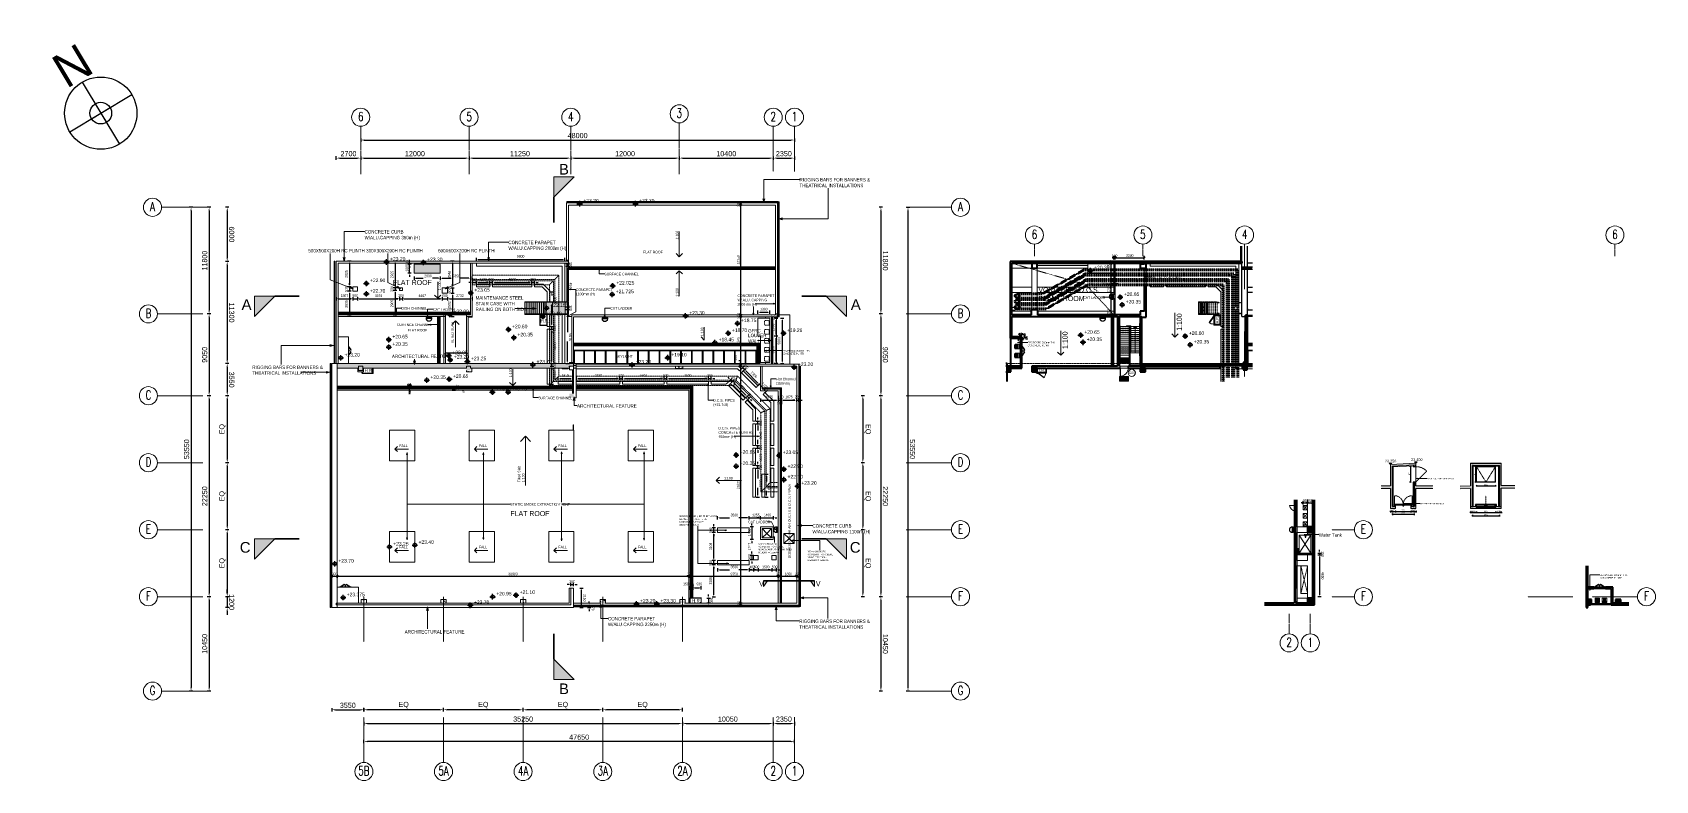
# Model space of a CAD drawing. Header units: millimetres. Extents: x 4021 to 183614, y -11746 to 71065.
import ezdxf

# ---------------------------------------------------------------- set-up
doc = ezdxf.new("R2010")
doc.units = ezdxf.units.MM
for name, pattern in [('Car Lift Hidden', [1.6, 0.8, -0.8]), ('Grid Line__1_200_', [10.5, 6, -1.5, 1.5, -1.5]), ('Hidden', [7.14375, 4.7625, -2.38125]), ('Hidden 0_6', [1.2, 0.6, -0.6]), ('Overhead', [3.96875, 2.38125, -1.5875])]:
    doc.linetypes.add(name, pattern=pattern)
for name, color, linetype, lineweight in [('A-ANNO-DIMS', 211, 'Continuous', 5), ('A-ANNO-NOTE', 131, 'Continuous', 25), ('A-COLS', 52, 'Continuous', 20), ('A-DETL', 90, 'Continuous', 9), ('A-DETL-GENF', 92, 'Continuous', 20), ('A-DETL-THIN', 151, 'Continuous', 9), ('A-DETL-WIDE', 214, 'Continuous', 35), ('A-DOOR', 31, 'Continuous', 20), ('A-DOOR-FRAM', 31, 'Continuous', 20), ('A-FLOR', 192, 'Continuous', 9), ('A-FLOR-HRAL', 11, 'Continuous', 9), ('A-FLOR-HRAL-MBND', 5, 'Overhead', 9), ('A-FLOR-OVHD', 1, 'Overhead', 9), ('A-FLOR-PATT', 8, 'Continuous', 5), ('A-GENM', 13, 'Continuous', 20), ('A-GLAZ', 151, 'Continuous', 9), ('A-GLAZ-CURT', 52, 'Continuous', 20), ('A-GLAZ-CWMG', 51, 'Continuous', 20), ('A-GLAZ-HDLN', 1, 'Hidden', 15), ('A-ROOF', 132, 'Continuous', 9), ('A-WALL', 113, 'Continuous', 20), ('A-WALL-PATT', 111, 'Continuous', 35), ('E-ELEC-FIXT', 91, 'Continuous', 9), ('G-ANNO-DIMS', 111, 'Continuous', 5), ('G-ANNO-TEXT', 231, 'Continuous', 5), ('Q-CASE', 31, 'Continuous', 20), ('Q-CASE-HDLN', 31, 'Hidden', 15), ('S-BEAM', 12, 'Continuous', 20), ('S-COLS', 52, 'Continuous', 20), ('S-GRID', 1, 'Continuous', 5), ('S-GRID-IDEN', 1, 'Continuous', 25), ('S-STRS', 31, 'Continuous', 20), ('S-STRS-ANNO', 31, 'Continuous', 20), ('S-STRS-MBND', 31, 'Overhead', 20)]:
    doc.layers.add(name, color=color, linetype=linetype, lineweight=lineweight)
doc.styles.add('Arial', font='arial.ttf', dxfattribs={"height": 393.413174})
doc.styles.add('Arial_1', font='arial.ttf', dxfattribs={"height": 1180.239521})
doc.styles.add('Arial_2', font='arial.ttf', dxfattribs={"width": 0.7, "height": 295.05988})
doc.styles.add('Arial_3', font='arial.ttf', dxfattribs={"height": 295.05988})
doc.styles.add('Arial_4', font='arial.ttf', dxfattribs={"width": 0.7, "height": 147.52994})
doc.styles.add('RomanS', font='romans__.ttf', dxfattribs={"width": 0.7, "height": 1003.164557})
doc.styles.add('Swis721 BT', font='swiss.ttf', dxfattribs={"height": 567.642527})
doc.styles.add('Swis721 BT_1', font='swiss.ttf', dxfattribs={"width": 0.89, "height": 283.821263})
doc.styles.add('Swis721 BT_2', font='swiss.ttf', dxfattribs={"height": 18.921418})
doc.styles.add('Swis721 BT_3', font='swiss.ttf', dxfattribs={"width": 0.75, "height": 283.821263})
doc.styles.add('Swis721 BT_4', font='swiss.ttf', dxfattribs={"width": 0.85, "height": 567.642527})
doc.styles.add('Swis721 BT_5', font='swiss.ttf', dxfattribs={"width": 0.75, "height": 378.428351})
doc.styles.add('Swis721 BT_6', font='swiss.ttf', dxfattribs={"height": 189.214176})
doc.styles.add('Swis721 BT_7', font='swiss.ttf', dxfattribs={"height": 245.978428})
doc.styles.add('Swis721 BT_8', font='swiss.ttf', dxfattribs={"width": 0.89, "height": 141.910632})
doc.dimstyles.new('DLN_1_5mm', dxfattribs={"dimscale": 304.8, "dimtxt": 300, "dimasz": 0.656168, "dimexe": 0.656168, "dimexo": 0.0625, "dimgap": 0.656168, "dimtad": 1, "dimdec": 0, "dimzin": 0, "dimdsep": 46, "dimtxsty": 'Swis721 BT_3', "dimsah": 1, "dimcen": 0.09, "dimadec": 0, "dimazin": 0, "dimtfac": 1, "dimtdec": 4, "dimtix": 1, "dimtmove": 0, "dimatfit": 3, "dimfxl": 0.656168, "dimfxlon": 1, "dimtvp": 1, "dimtolj": 1, "dimtzin": 0, "dimarcsym": 2})
doc.dimstyles.new('DLN_1_5mm_1', dxfattribs={"dimscale": 304.8, "dimtxt": 300, "dimasz": 0, "dimexe": 0.656168, "dimexo": 0.0625, "dimgap": 0.656168, "dimtad": 1, "dimdec": 0, "dimzin": 0, "dimdsep": 46, "dimtxsty": 'Swis721 BT_3', "dimblk2": 'NONE', "dimsah": 1, "dimcen": 0.09, "dimadec": 0, "dimazin": 0, "dimtfac": 1, "dimtdec": 4, "dimtix": 1, "dimtmove": 2, "dimatfit": 3, "dimfxl": 0.656168, "dimfxlon": 1, "dimtvp": 1, "dimtolj": 1, "dimtzin": 0, "dimarcsym": 2})
doc.dimstyles.new('DLN_1_5mm_2', dxfattribs={"dimscale": 304.8, "dimtxt": 300, "dimasz": 0, "dimexe": 0.656168, "dimexo": 0.0625, "dimgap": 0.656168, "dimtad": 1, "dimdec": 0, "dimzin": 0, "dimdsep": 46, "dimtxsty": 'Swis721 BT_3', "dimblk1": 'NONE', "dimsah": 1, "dimcen": 0.09, "dimadec": 0, "dimazin": 0, "dimtfac": 1, "dimtdec": 4, "dimtix": 1, "dimtmove": 0, "dimatfit": 3, "dimfxl": 0.656168, "dimfxlon": 1, "dimtvp": 1, "dimtolj": 1, "dimtzin": 0, "dimarcsym": 2})
doc.dimstyles.new('DLN_1_5mm_3', dxfattribs={"dimscale": 304.8, "dimtxt": 300, "dimasz": 0, "dimexe": 0.656168, "dimexo": 0.0625, "dimgap": 0.656168, "dimtad": 1, "dimdec": 0, "dimzin": 0, "dimdsep": 46, "dimtxsty": 'Swis721 BT_3', "dimblk1": 'NONE', "dimsah": 1, "dimcen": 0.09, "dimadec": 0, "dimazin": 0, "dimtfac": 1, "dimtdec": 4, "dimtix": 1, "dimtmove": 2, "dimatfit": 3, "dimfxl": 0.656168, "dimfxlon": 1, "dimtvp": 1, "dimtolj": 1, "dimtzin": 0, "dimarcsym": 2})
doc.dimstyles.new('DLN_1_5mm_4', dxfattribs={"dimscale": 304.8, "dimtxt": 300, "dimasz": 0, "dimexe": 0.656168, "dimexo": 0.0625, "dimgap": 0.656168, "dimtad": 1, "dimdec": 0, "dimzin": 0, "dimdsep": 46, "dimtxsty": 'Swis721 BT_3', "dimblk2": 'NONE', "dimsah": 1, "dimcen": 0.09, "dimadec": 0, "dimazin": 0, "dimtfac": 1, "dimtdec": 4, "dimtix": 1, "dimtmove": 2, "dimatfit": 3, "dimfxl": 0.656168, "dimfxlon": 1, "dimtvp": 1, "dimtolj": 1, "dimtzin": 0, "dimarcsym": 2})
doc.dimstyles.new('DLN_1_5mm_5', dxfattribs={"dimscale": 304.8, "dimtxt": 300, "dimasz": 0, "dimexe": 0.656168, "dimexo": 0.0625, "dimgap": 0.656168, "dimtad": 1, "dimdec": 0, "dimzin": 0, "dimdsep": 46, "dimtxsty": 'Swis721 BT_3', "dimblk1": 'NONE', "dimsah": 1, "dimcen": 0.09, "dimadec": 0, "dimazin": 0, "dimtfac": 1, "dimtdec": 4, "dimtix": 1, "dimtmove": 0, "dimatfit": 3, "dimfxl": 0.656168, "dimfxlon": 1, "dimtvp": 1, "dimtolj": 1, "dimtzin": 0, "dimarcsym": 2})
doc.dimstyles.new('DLN_1_5mm_6', dxfattribs={"dimscale": 304.8, "dimtxt": 300, "dimasz": 0.656168, "dimexe": 0.656168, "dimexo": 0.0625, "dimgap": 0.656168, "dimtad": 1, "dimdec": 0, "dimzin": 0, "dimdsep": 46, "dimtxsty": 'Swis721 BT_3', "dimsah": 1, "dimcen": 0.09, "dimadec": 0, "dimazin": 0, "dimtfac": 1, "dimtdec": 4, "dimtix": 1, "dimtmove": 2, "dimatfit": 3, "dimfxl": 0.656168, "dimfxlon": 1, "dimtvp": 1, "dimtolj": 1, "dimtzin": 0, "dimarcsym": 2})
doc.dimstyles.new('DLN_1_5mm__Left_Text_', dxfattribs={"dimscale": 304.8, "dimtxt": 300, "dimasz": 0.656168, "dimexe": 0.656168, "dimexo": 0.0625, "dimgap": 0.656168, "dimtad": 1, "dimdec": 0, "dimzin": 0, "dimdsep": 46, "dimtxsty": 'Swis721 BT_3', "dimsah": 1, "dimcen": 0.09, "dimadec": 0, "dimazin": 0, "dimtfac": 1, "dimtdec": 4, "dimtix": 1, "dimtmove": 0, "dimatfit": 3, "dimfxl": 0.656168, "dimfxlon": 1, "dimtvp": 1, "dimtolj": 1, "dimtzin": 0, "dimarcsym": 2})
doc.dimstyles.new('DLN_1_5mm__Left_Text__1', dxfattribs={"dimscale": 304.8, "dimtxt": 300, "dimasz": 0.656168, "dimexe": 0.656168, "dimexo": 0.0625, "dimgap": 0.656168, "dimtad": 1, "dimdec": 0, "dimzin": 0, "dimdsep": 46, "dimtxsty": 'Swis721 BT_3', "dimsah": 1, "dimcen": 0.09, "dimadec": 0, "dimazin": 0, "dimtfac": 1, "dimtdec": 4, "dimtix": 1, "dimtmove": 2, "dimatfit": 3, "dimfxl": 0.656168, "dimfxlon": 1, "dimtvp": 1, "dimtolj": 1, "dimtzin": 0, "dimarcsym": 2})
doc.dimstyles.new('DLN_3mm', dxfattribs={"dimscale": 304.8, "dimtxt": 600, "dimasz": 1.312336, "dimexe": 0.656168, "dimexo": 0.0625, "dimgap": 0.656168, "dimtad": 1, "dimdec": 0, "dimzin": 0, "dimdsep": 46, "dimtxsty": 'Swis721 BT', "dimsah": 1, "dimcen": 0.09, "dimadec": 0, "dimazin": 0, "dimtfac": 1, "dimtdec": 4, "dimtix": 1, "dimtmove": 0, "dimatfit": 3, "dimfxl": 0.656168, "dimfxlon": 1, "dimtvp": 1, "dimtolj": 1, "dimtzin": 0, "dimarcsym": 2})
doc.dimstyles.new('DLN_3mm_2', dxfattribs={"dimscale": 304.8, "dimtxt": 600, "dimasz": 1.312336, "dimexe": 0.656168, "dimexo": 0.0625, "dimgap": 0.656168, "dimtad": 1, "dimdec": 0, "dimzin": 0, "dimdsep": 46, "dimtxsty": 'Swis721 BT', "dimsah": 1, "dimcen": 0.09, "dimadec": 0, "dimazin": 0, "dimtfac": 1, "dimtdec": 4, "dimtix": 1, "dimtmove": 0, "dimatfit": 3, "dimfxl": 0.656168, "dimfxlon": 1, "dimtvp": 1, "dimtolj": 1, "dimtzin": 0, "dimarcsym": 2})
doc.dimstyles.new('Linear_-_1_5mm_Arial', dxfattribs={"dimscale": 304.8, "dimtxt": 300, "dimasz": 0.656168, "dimexe": 0.656168, "dimexo": 0.0625, "dimgap": 0.328084, "dimtad": 1, "dimdec": 0, "dimzin": 0, "dimdsep": 46, "dimtxsty": 'Arial_2', "dimblk1": 'OBLIQUE', "dimblk2": 'OBLIQUE', "dimsah": 1, "dimcen": 0.09, "dimadec": 0, "dimazin": 0, "dimtfac": 1, "dimtdec": 4, "dimtix": 1, "dimtmove": 0, "dimatfit": 3, "dimfxl": 0.656168, "dimfxlon": 1, "dimtvp": 1, "dimtolj": 1, "dimtzin": 0, "dimarcsym": 2})
doc.dimstyles.new('Linear_-_1_5mm_Arial_1', dxfattribs={"dimscale": 304.8, "dimtxt": 300, "dimasz": 0.656168, "dimexe": 0.656168, "dimexo": 0.0625, "dimgap": 0.328084, "dimtad": 1, "dimdec": 0, "dimzin": 0, "dimdsep": 46, "dimtxsty": 'Arial_2', "dimblk1": 'OBLIQUE', "dimblk2": 'OBLIQUE', "dimsah": 1, "dimcen": 0.09, "dimadec": 0, "dimazin": 0, "dimtfac": 1, "dimtdec": 4, "dimtix": 1, "dimtmove": 0, "dimatfit": 3, "dimfxl": 0.656168, "dimfxlon": 1, "dimtvp": 1, "dimtolj": 1, "dimtzin": 0, "dimarcsym": 2})
doc.dimstyles.new('Linear_-_1_5mm_Arial_2', dxfattribs={"dimscale": 304.8, "dimtxt": 300, "dimasz": 0.656168, "dimexe": 0.656168, "dimexo": 0.0625, "dimgap": 0.328084, "dimtad": 1, "dimdec": 0, "dimzin": 0, "dimdsep": 46, "dimtxsty": 'Arial_2', "dimblk1": 'OBLIQUE', "dimblk2": 'OBLIQUE', "dimsah": 1, "dimcen": 0.09, "dimadec": 0, "dimazin": 0, "dimtfac": 1, "dimtdec": 4, "dimtix": 1, "dimtmove": 0, "dimatfit": 3, "dimfxl": 0.656168, "dimfxlon": 1, "dimtvp": 1, "dimtolj": 1, "dimtzin": 0, "dimarcsym": 2})
doc.dimstyles.new('Linear_-_1_5mm_Arial_3', dxfattribs={"dimscale": 304.8, "dimtxt": 300, "dimasz": 0.656168, "dimexe": 0.656168, "dimexo": 0.0625, "dimgap": 0.328084, "dimtad": 1, "dimdec": 0, "dimzin": 0, "dimdsep": 46, "dimtxsty": 'Arial_2', "dimblk1": 'OBLIQUE', "dimblk2": 'OBLIQUE', "dimsah": 1, "dimcen": 0.09, "dimadec": 0, "dimazin": 0, "dimtfac": 1, "dimtdec": 4, "dimtix": 1, "dimtmove": 1, "dimatfit": 3, "dimfxl": 0.656168, "dimfxlon": 1, "dimtvp": 1, "dimtolj": 1, "dimtzin": 0, "dimarcsym": 2})
doc.dimstyles.new('Linear_-_1_5mm_Arial_4', dxfattribs={"dimscale": 304.8, "dimtxt": 300, "dimasz": 0.656168, "dimexe": 0.656168, "dimexo": 0.0625, "dimgap": 0.328084, "dimtad": 1, "dimdec": 0, "dimzin": 0, "dimdsep": 46, "dimtxsty": 'Arial_2', "dimblk1": 'OBLIQUE', "dimblk2": 'OBLIQUE', "dimsah": 1, "dimcen": 0.09, "dimadec": 0, "dimazin": 0, "dimtfac": 1, "dimtdec": 4, "dimtix": 1, "dimtmove": 2, "dimatfit": 3, "dimfxl": 0.656168, "dimfxlon": 1, "dimtvp": 1, "dimtolj": 1, "dimtzin": 0, "dimarcsym": 2})
doc.dimstyles.new('Linear_-_1_5mm_Arial_5', dxfattribs={"dimscale": 304.8, "dimtxt": 150, "dimasz": 0.328084, "dimexe": 0.328084, "dimexo": 0.0625, "dimgap": 0.164042, "dimtad": 1, "dimdec": 0, "dimzin": 0, "dimdsep": 46, "dimtxsty": 'Arial_4', "dimblk1": 'OBLIQUE', "dimblk2": 'OBLIQUE', "dimsah": 1, "dimcen": 0.09, "dimadec": 0, "dimazin": 0, "dimtfac": 1, "dimtdec": 4, "dimtix": 1, "dimtmove": 0, "dimatfit": 3, "dimfxl": 0.328084, "dimfxlon": 1, "dimtvp": 1, "dimtolj": 1, "dimtzin": 0, "dimarcsym": 2})
pattern_1 = [(270, (15, 0), (-100, -6e-15), [])]
pattern_2 = [(0, (0, -85), (0, -100), [])]
pattern_3 = [(270, (0, 609.6), (100, 6e-15), [])]
pattern_4 = [(50, (0, 0), (1457.472, -127.512), [152.4, -1676.4]), (355, (0, 0), (-281.942, 1528.454), [121.92, -1341.12]), (100.451, (121.5, -10.6), (1175.541, 1400.933), [129.52, -1424.72]), (46.184, (0, 406.4), (2168.632, -336.342), [228.6, -2514.6]), (96.636, (180.7, 378.4), (1899.22, 1979.42), [194.28, -2137.08]), (351.184, (0, 406.4), (1899.24, 1979.4), [182.88, -2011.68]), (21, (203.2, 304.8), (1212.915, -818.121), [152.4, -1676.4]), (326, (203.2, 304.8), (494.417, 1473.504), [121.92, -1341.12]), (71.451, (304.3, 236.6), (1707.337, 655.37), [129.52, -1424.72]), (37.5, (0, 0), (24.7094, 676.4402), [67.056, -1257.808, 67.056, -1294.384, -1346.2]), (37.5, (0, 0), (24.7094, 676.4402), [-2686.304, 67.056, -1279.144]), (7.5, (0, 0), (534.558, 801.444), [67.056, -709.168, 67.056, -1227.328, -513.08]), (7.5, (0, 0), (534.558, 801.444), [-2070.608, 67.056, -446.024]), (327.5, (-453.14, 0), (1084.7275, -45.8312), [67.056, -440.944, 67.056, -1517.904, -2103.12]), (327.5, (-453.14, 0), (1084.7275, -45.8312), [-2092.96, 67.056, -2036.064]), (317.5, (-656.3, 0), (1185.035, 203.414), [67.056, -593.344, 67.056, -985.52, -1493.52]), (317.5, (-656.3, 0), (1185.035, 203.414), [-1712.976, 67.056, -1426.464])]
pattern_5 = [(270, (74548.4, 609.6), (100, 6e-15), [])]

msp = doc.modelspace()

# ---------------------------------------------------------------- texts
at = {"layer": 'A-ANNO-NOTE', "lineweight": 5}
for s, insert, char_height, width, attachment_point, line_spacing_factor, style in [('+23.20', (64976, 52641.5), 393.41, 2020.8, 1, 0.938532, 'Arial'), ('+23.30', (71146.3, 52641.5), 393.41, 2020.8, 1, 0.938532, 'Arial'), ('+23.20', (43592.2, 46191.5), 393.41, 2020.8, 1, 0.938532, 'Arial'), ('+23.30', (47694.9, 46138.6), 393.41, 2020.8, 1, 0.938532, 'Arial'), ('+20.35', (121494.4, 45238.6), 393.41, 2020.8, 1, 0.938532, 'Arial'), ('+22.90', (41370.9, 43820.7), 393.41, 2020.8, 1, 0.938532, 'Arial'), ('+22.025', (68623.6, 43556.1), 393.41, 2385.6, 1, 0.938532, 'Arial'), ('+22.70', (41370.9, 42658.7), 393.41, 2020.8, 1, 0.938532, 'Arial'), ('+23.05', (52923.2, 42757.9), 393.41, 2020.8, 1, 0.938532, 'Arial'), ('+21.725', (68559.1, 42596.9), 393.41, 2385.6, 1, 0.938532, 'Arial'), ('+20.65', (124790.9, 42302.6), 393.41, 2020.8, 1, 0.938532, 'Arial'), ('+20.35', (124990.7, 41457.7), 393.41, 2020.8, 1, 0.938532, 'Arial'), ('+22.90', (50605.6, 40379.2), 393.41, 2020.8, 1, 0.938532, 'Arial'), ('+22.10', (60886, 40144), 393.41, 2020.8, 1, 0.938532, 'Arial'), ('+22.15', (61314.2, 41083.1), 393.41, 2020.8, 1, 0.938532, 'Arial'), ('+23.30', (76697.1, 40219.1), 393.41, 2020.8, 1, 0.938532, 'Arial'), ('+20.60', (57092.1, 38716.5), 393.41, 2020.8, 1, 0.938532, 'Arial'), ('+20.35', (57692.1, 37816.5), 393.41, 2020.8, 1, 0.938532, 'Arial'), ('+18.70', (81415.8, 38300.8), 393.41, 2020.8, 1, 0.938532, 'Arial'), ('+18.75', (82430.9, 39391.6), 393.41, 2020.8, 1, 0.938532, 'Arial'), ('+19.26', (87515.8, 38300.8), 393.41, 2020.8, 1, 0.938532, 'Arial'), ('+20.65', (120410.1, 38103), 393.41, 2020.8, 1, 0.938532, 'Arial'), ('+20.60', (131978, 37984.1), 393.41, 2020.8, 1, 0.938532, 'Arial'), ('+20.65', (43847.6, 37593), 393.41, 2020.8, 1, 0.938532, 'Arial'), ('+20.35', (43847.6, 36771.6), 393.41, 2020.8, 1, 0.938532, 'Arial'), ('+18.45', (79941.3, 37268.4), 393.41, 2020.8, 1, 0.938532, 'Arial'), ('+20.35', (120669.6, 37297.3), 393.41, 2020.8, 1, 0.938532, 'Arial'), ('+20.35', (132528, 37031.5), 393.41, 2020.8, 1, 0.938532, 'Arial'), ('+23.20', (38556.2, 35581.6), 393.41, 2020.8, 1, 0.938532, 'Arial'), ('+23.05', (50478.6, 35832.5), 393.41, 2020.8, 1, 0.938532, 'Arial'), ('+23.20', (50654.2, 35361.5), 393.41, 2020.8, 1, 0.938532, 'Arial'), ('+23.25', (52542.1, 35172.5), 393.41, 2020.8, 1, 0.938532, 'Arial'), ('+23.70', (59798.8, 34819.6), 393.41, 2020.8, 1, 0.938532, 'Arial'), ('+23.20', (70767, 34796.3), 393.41, 2020.8, 1, 0.938532, 'Arial'), ('+19.10', (74712.8, 35597), 393.41, 2020.8, 1, 0.938532, 'Arial'), ('+23.20', (88717.7, 34544.5), 393.41, 2020.8, 1, 0.938532, 'Arial'), ('+20.35', (48059.2, 33107.3), 393.41, 2020.8, 1, 0.938532, 'Arial'), ('+20.65', (50548.8, 33221.4), 393.41, 2020.8, 1, 0.938532, 'Arial'), ('D0V', (125695.3, 33513.8), 245.98, 767.492, 2, 1.00667, 'Swis721 BT_7'), ('+20.85', (55311, 31789.2), 393.41, 2020.8, 1, 0.938532, 'Arial'), ('+20.70', (57054.5, 31789.2), 393.41, 2020.8, 1, 0.938532, 'Arial'), ('+20.65', (82290.7, 24823.9), 393.41, 2020.8, 1, 0.938532, 'Arial'), ('+20.35', (82290.7, 23582.9), 393.41, 2020.8, 1, 0.938532, 'Arial'), ('+23.05', (87042.1, 24786), 393.41, 2020.8, 1, 0.938532, 'Arial'), ('+22.90', (87572.5, 23252.4), 393.41, 2020.8, 1, 0.938532, 'Arial'), ('+22.70', (87572.5, 22090.3), 393.41, 2020.8, 1, 0.938532, 'Arial'), ('+23.20', (89092.1, 21391.5), 393.41, 2020.8, 1, 0.938532, 'Arial'), ('+23.25', (43942.1, 14658.2), 393.41, 2020.8, 1, 0.938532, 'Arial'), ('+23.40', (46742.1, 14847.9), 393.41, 2020.8, 1, 0.938532, 'Arial'), ('+23.70', (37876.9, 12777.1), 393.41, 2020.8, 1, 0.938532, 'Arial'), ('+23.375', (38791.1, 9044.8), 393.41, 2385.6, 1, 0.938532, 'Arial'), ('+20.95', (55342.1, 9141.5), 393.41, 2020.8, 1, 0.938532, 'Arial'), ('+21.10', (57930.4, 9306.2), 393.41, 2020.8, 1, 0.938532, 'Arial'), ('+23.70', (52872.6, 8184.4), 393.41, 2020.8, 1, 0.938532, 'Arial'), ('+23.20', (71255.8, 8349.2), 393.41, 2020.8, 1, 0.938532, 'Arial'), ('+23.30', (73515.8, 8349.2), 393.41, 2020.8, 1, 0.938532, 'Arial')]:
    msp.add_mtext(s, dxfattribs=dict(at, insert=insert, char_height=char_height, width=width, attachment_point=attachment_point, line_spacing_factor=line_spacing_factor, style=style))
at = {"layer": 'G-ANNO-DIMS', "char_height": 295.06, "width": 1504.8, "attachment_point": 1, "line_spacing_factor": 0.938532, "style": 'Arial_3'}
for s, insert in [('23.250', (153671.5, 23758.1)), ('23.400', (156565.4, 23927.3))]:
    msp.add_mtext(s, dxfattribs=dict(at, insert=insert))
at = {"layer": 'G-ANNO-TEXT', "color": 7}
for s, insert, char_height, width, attachment_point, line_spacing_factor, style in [('\\fArial|b0|i0|c134|p34|;B', (62277.8, 56505.3), 1180.24, 1310.4, 1, 0.938532, 'Arial_1'), ('RIGGING BARS FOR BANNERS &\\PTHEATRICAL INSTALLATIONS', (88888.8, 54950.9), 378.428, 7214.4, 1, 1.00667, 'Swis721 BT_5'), ('CONCRETE CURB\\PW/ALU.CAPPING 350m (H)', (40767.7, 49185.6), 378.428, 5750.4, 1, 1.00667, 'Swis721 BT_5'), ('500X500X200H RC PLINTH', (34547.4, 47092.8), 378.428, 5779.2, 1, 1.00667, 'Swis721 BT_5'), ('300X300X200H RC PLINTH', (40947.4, 47092.8), 378.428, 5779.2, 1, 1.00667, 'Swis721 BT_5'), ('600X600X200H RC PLINTH', (48903.9, 47092.8), 378.428, 5779.2, 1, 1.00667, 'Swis721 BT_5'), ('CONCRETE PARAPET\\PW/ALU.CAPPING 2600m (H)', (56682.8, 48007), 378.428, 6009.6, 1, 1.00667, 'Swis721 BT_5'), ('FLAT ROOF', (71598.4, 46894.9), 283.82, 2260.8, 1, 1.00667, 'Swis721 BT_1'), ('FLAT ROOF', (43880.6, 43671.6), 567.64, 4348.8, 1, 1.00667, 'Swis721 BT_4'), ('SURFACE CHANNEL', (67311, 44458.5), 283.821, 3999.6, 1, 1.00667, 'Swis721 BT_1'), ('METAL RAILING', (120889.7, 43380.1), 283.821, 3067.2, 1, 1.00667, 'Swis721 BT_1'), ('METAL CLADDING', (127802.8, 44084), 283.821, 3571.2, 1, 1.00667, 'Swis721 BT_1'), ('\\fArial|b0|i0|c134|p34|;A', (27160.7, 41534.2), 1180.24, 1310.4, 1, 0.938532, 'Arial_1'), ('MAINTENANCE STEEL\\PSTAIR CASE WITH\\PRAILING ON BOTH SIDE', (53052.4, 41875.7), 378.428, 5256, 1, 1.00667, 'Swis721 BT_5'), ('CONCRETE PARAPET\\P1100mm (H)', (64138.4, 42730.2), 283.821, 4233.6, 1, 1.00667, 'Swis721 BT_1'), ('CONCRETE PARAPET\\PW/ ALU. CAPPING\\P2000mm (H)', (82035.1, 42069.3), 283.821, 4233.6, 1, 1.00667, 'Swis721 BT_1'), ('\\fArial|b0|i0|c134|p34|;A', (94572.9, 41534.2), 1180.24, 1310.4, 1, 0.938532, 'Arial_1'), ('VOID OVER D.C.S.\\PPLANT ROOM', (115327, 42850.8), 567.643, 6840, 1, 1.00667, 'Swis721 BT_4'), ('CAT LADDER', (120285.8, 41861.3), 283.82, 2545.2, 1, 1.00667, 'Swis721 BT_1'), ('DISH CHANNEL', (44857.3, 40673.2), 283.821, 3052.8, 1, 1.00667, 'Swis721 BT_1'), ('CAT LADDER', (48350.9, 40538.4), 283.82, 2545.2, 1, 1.00667, 'Swis721 BT_1'), ('CAT LADDER', (67957, 40673.2), 283.82, 2545.2, 1, 1.00667, 'Swis721 BT_1'), ('CURTNCE CHANNEL', (44355, 38844.9), 283.821, 4060.8, 1, 1.00667, 'Swis721 BT_1'), ('FLAT ROOF', (45542.8, 38248), 283.82, 2260.8, 1, 1.00667, 'Swis721 BT_1'), ('H.R.', (60226.8, 39328.8), 378.43, 912, 1, 1.00667, 'Swis721 BT_5'), ('LOUVER\\PWALL', (83209.1, 37711.5), 378.43, 1857.6, 1, 1.00667, 'Swis721 BT_5'), ('GFRC', (83209.1, 38239.4), 378.43, 1281.6, 1, 1.00667, 'Swis721 BT_5'), ('PROPOSED 300mm THK.\\PCONCRETE PLINTH', (86963.3, 35919), 189.214, 3657.6, 1, 1.00667, 'Swis721 BT_6'), ('PROPOSED 300mm THK.\\PCONCRETE PLINTH', (114144.1, 36832.4), 189.214, 3657.6, 1, 1.00667, 'Swis721 BT_6'), ('RIGGING BARS FOR BANNERS &\\PTHEATRICAL INSTALLATIONS', (28351, 34185.1), 378.428, 7214.4, 1, 1.00667, 'Swis721 BT_5'), ('ARCHITECTURAL FEATURE', (43796, 35394.3), 378.428, 6019.2, 1, 1.00667, 'Swis721 BT_5'), ('SKYLIGHT', (68549.2, 35345.8), 283.82, 1983.6, 1, 1.00667, 'Swis721 BT_1'), ('H.R.', (40767.7, 33802.3), 378.43, 912, 1, 1.00667, 'Swis721 BT_5'), ('Flat Channel\\P(150mm)', (86281.6, 32832.2), 283.821, 2361.6, 1, 1.00667, 'Swis721 BT_1'), ('H.R.', (115270.3, 33837.5), 283.82, 810, 1, 1.00667, 'Swis721 BT_1'), ('SURFACE CHANNEL', (59979.8, 30752.9), 283.821, 3999.6, 1, 1.00667, 'Swis721 BT_1'), ('ARCHITECTURAL FEATURE', (64284.9, 29904.3), 378.428, 6019.2, 1, 1.00667, 'Swis721 BT_5'), ('D.C.S. PIPES\\P(+21.748)', (79359.7, 30477.8), 283.821, 2494.8, 1, 1.00667, 'Swis721 BT_1'), ('D.C.S. PIPES\\PCONCRETE PLINTHS\\P450mm (H)', (79924.1, 27405.1), 283.821, 4100.4, 1, 1.00667, 'Swis721 BT_1'), ('FALL', (44620.6, 25463.9), 283.82, 957.6, 1, 1.00667, 'Swis721 BT_1'), ('FALL', (53420.6, 25463.9), 283.82, 957.6, 1, 1.00667, 'Swis721 BT_1'), ('FALL', (62220.6, 25463.9), 283.82, 957.6, 1, 1.00667, 'Swis721 BT_1'), ('FALL', (71020.6, 25463.9), 283.82, 957.6, 1, 1.00667, 'Swis721 BT_1'), ('\\P1:100', (81508.7, 22336.9), 283.82, 1047.6, 3, 1.00667, 'Swis721 BT_1'), ('KAMELEON  TYPE VENTILATOR', (158340.1, 21738.3), 141.911, 3069, 1, 1.00667, 'Swis721 BT_8'), ('STATIC SMOKE EXTRACTION VENT', (56901.7, 18967.3), 283.821, 6890.4, 1, 1.00667, 'Swis721 BT_1'), ('FLAT ROOF', (56901.7, 18096.3), 567.64, 4348.8, 1, 1.00667, 'Swis721 BT_4'), ('METEOR TYPE VENTILATOR', (157566.5, 18969.8), 141.911, 2741.4, 1, 1.00667, 'Swis721 BT_8'), ('650mm(H)(ASFL) RC PLINTH FOR\\PGENSET EXHAUST PIPE\\P& MOUNTING FRAME\\PWEIGHT = 287KG', (75591.6, 17612.5), 189.214, 4896, 1, 1.00667, 'Swis721 BT_6'), ('CAT LADDER', (83204.9, 17022.1), 283.82, 2545.2, 1, 1.00667, 'Swis721 BT_1'), ('CONCRETE CURB\\PW/ALU.CAPPING 1100m (H)', (90325.1, 16635.1), 378.428, 6009.6, 1, 1.00667, 'Swis721 BT_5'), ('\\fArial|b0|i0|c134|p34|;C', (26960.7, 14659.7), 1180.24, 1411.2, 1, 0.938532, 'Arial_1'), ('650mm(H)(ASFL)\\PRC PLINTH FOR 1000L\\PMVAC MAKE UP BREAK TANK\\PWEIGHT = 1500KG', (84308.5, 14553.2), 189.214, 4353.6, 1, 1.00667, 'Swis721 BT_6'), ('\\fArial|b0|i0|c134|p34|;C', (94460.7, 14659.7), 1180.24, 1411.2, 1, 0.938532, 'Arial_1'), ('Water Tank', (146348.1, 15625.3), 378.43, 2409.6, 1, 1.00667, 'Swis721 BT_5'), ('FALL', (44620.6, 14247.2), 283.82, 957.6, 1, 1.00667, 'Swis721 BT_1'), ('FALL', (53420.6, 14247.2), 283.82, 957.6, 1, 1.00667, 'Swis721 BT_1'), ('FALL', (62220.6, 14247.2), 283.82, 957.6, 1, 1.00667, 'Swis721 BT_1'), ('FALL', (71020.6, 14247.2), 283.82, 957.6, 1, 1.00667, 'Swis721 BT_1'), ('100mm(H)(ASFL)\\PRC PLINTH FOR 1000L\\PMVAC F&E TANK\\PWEIGHT = 1200KG', (89768.4, 13701.7), 189.214, 3285.6, 1, 1.00667, 'Swis721 BT_6'), ('PROPOSED 300mm THK.\\PCONCRETE PLINTH', (177436.2, 11096.6), 189.214, 3657.6, 1, 1.00667, 'Swis721 BT_6'), ('\\fSwis721 BT|b0|i0|c134|p34|;\\W.85;V', (84427.6, 10329.6), 567.643, 489.6, 1, 1.00667, 'Swis721 BT_4'), ('\\fSwis721 BT|b0|i0|c134|p34|;\\W.85;V', (90707, 10329.6), 567.643, 489.6, 1, 1.00667, 'Swis721 BT_4'), ('H.R.', (77001.1, 8336.8), 378.43, 912, 1, 1.00667, 'Swis721 BT_5'), ('CONCRETE PARAPET\\PW/ALU.CAPPING 2250m (H)', (67705.5, 6360.2), 378.428, 6009.6, 1, 1.00667, 'Swis721 BT_5'), ('RIGGING BARS FOR BANNERS &\\PTHEATRICAL INSTALLATIONS', (88871.7, 6080.1), 378.428, 7214.4, 1, 1.00667, 'Swis721 BT_5'), ('ARCHITECTURAL FEATURE', (45211, 4909), 378.428, 6019.2, 1, 1.00667, 'Swis721 BT_5'), ('\\fArial|b0|i0|c134|p34|;B', (62277.8, -998.3), 1180.24, 1310.4, 1, 0.938532, 'Arial_1')]:
    msp.add_mtext(s, dxfattribs=dict(at, insert=insert, char_height=char_height, width=width, attachment_point=attachment_point, line_spacing_factor=line_spacing_factor, style=style))
at = {"layer": 'G-ANNO-TEXT', "color": 7, "rotation": 90, "line_spacing_factor": 1.00667}
for s, insert, char_height, width, attachment_point, style in [('\\P1:100', (74730.8, 48150.3), 283.82, 1047.6, 1, 'Swis721 BT_1'), ('\\P1:100', (48470.5, 42524.4), 283.82, 1047.6, 1, 'Swis721 BT_1'), ('\\P1:100', (74730.8, 42764.7), 283.82, 1047.6, 3, 'Swis721 BT_1'), ('\\P1:100', (129680.2, 38035.3), 567.64, 1994.4, 1, 'Swis721 BT_4'), ('H.R.', (134978.8, 38874.5), 283.82, 810, 1, 'Swis721 BT_1'), ('TILTED SLAB', (50353.8, 36572.2), 283.821, 2527.2, 1, 'Swis721 BT_1'), ('\\P1:100', (77497.7, 38421), 283.82, 1047.6, 3, 'Swis721 BT_1'), ('\\P1:100', (117037.8, 36032.9), 567.64, 1994.4, 1, 'Swis721 BT_4'), ('\\P1:100', (56310.9, 32910.4), 283.82, 1047.6, 1, 'Swis721 BT_1'), ('\\PTilted Slab\\P1:100', (57238.2, 21286.3), 283.821, 1980, 1, 'Swis721 BT_1'), ('DOGHOUSE FOR AIR DUCTS & D.C.S. PIPES', (87644.3, 12843.1), 283.821, 8661.6, 1, 'Swis721 BT_1')]:
    msp.add_mtext(s, dxfattribs=dict(at, insert=insert, char_height=char_height, width=width, attachment_point=attachment_point, style=style))
at = {"layer": 'S-GRID-IDEN', "lineweight": 5, "attachment_point": 2, "line_spacing_factor": 0.964689, "style": 'RomanS'}
for s, insert, char_height, width in [('\\fRomanS|b0|i0|c134|p2|;\\W.7;6', (40342, 62256.3), 1003.165, 792), ('\\fRomanS|b0|i0|c134|p2|;\\W.7;5', (52342, 62256.3), 1003.165, 792), ('\\fRomanS|b0|i0|c134|p2|;\\W.7;4', (63592, 62256.3), 1003.165, 792), ('\\fRomanS|b0|i0|c134|p2|;\\W.7;3', (75592, 62630.1), 1003.165, 792), ('\\fRomanS|b0|i0|c134|p2|;\\W.7;2', (85992, 62256.3), 1003.165, 792), ('\\fRomanS|b0|i0|c134|p2|;\\W.7;1', (88336.6, 62258), 1003.165, 792), ('\\fRomanS|b0|i0|c134|p2|;\\W.7;A', (17303.9, 52280.5), 1003.165, 708), ('\\fRomanS|b0|i0|c134|p2|;\\W.7;A', (106708.4, 52280.5), 1003.165, 708), ('\\fRomanS|b0|i0|c134|p2|;\\W.7;6', (114890.4, 49216.2), 1003.165, 792), ('\\fRomanS|b0|i0|c134|p2|;\\W.7;5', (126890.4, 49216.2), 1003.165, 792), ('\\fRomanS|b0|i0|c134|p2|;\\W.7;4', (138140.4, 49216.2), 1003.165, 792), ('\\fRomanS|b0|i0|c134|p2|;\\W.7;6', (179125.2, 49216.2), 1003.165, 792), ('\\fRomanS|b0|i0|c134|p2|;\\W.7;B', (16856.8, 40480.5), 1003.165, 984), ('\\fRomanS|b0|i0|c134|p2|;\\W.7;B', (106708.4, 40480.5), 1003.165, 984), ('\\fRomanS|b0|i0|c134|p2|;\\W.7;C', (16856.8, 31430.5), 1003.165, 984), ('\\fRomanS|b0|i0|c134|p2|;\\W.7;C', (106708.4, 31430.5), 1003.165, 984), ('\\fRomanS|b0|i0|c134|p2|;\\W.7;D', (16856.8, 24013.9), 1003.165, 828), ('\\fRomanS|b0|i0|c134|p2|;\\W.7;D', (106708.4, 24013.9), 1003.165, 828), ('\\fRomanS|b0|i0|c134|p2|;\\W.7;E', (16856.8, 16597.2), 1003.165, 744), ('\\fRomanS|b0|i0|c134|p2|;\\W.7;E', (106708.4, 16597.2), 1003.165, 744), ('\\fRomanS|b0|i0|c134|p2|;\\W.7;E', (151285.9, 16597.2), 1003.165, 744), ('\\fRomanS|b0|i0|c134|p2|;\\W.7;F', (16856.8, 9180.5), 1003.165, 708), ('\\fRomanS|b0|i0|c134|p2|;\\W.7;F', (106708.4, 9180.5), 1003.165, 708), ('\\fRomanS|b0|i0|c134|p2|;\\W.7;F', (151285.9, 9180.5), 1003.165, 708), ('\\fRomanS|b0|i0|c134|p2|;\\W.7;F', (182613, 9180.5), 1003.165, 708), ('\\fRomanS|b0|i0|c134|p2|;\\W.7;2', (143067.2, 4063), 1003.165, 792), ('\\fRomanS|b0|i0|c134|p2|;\\W.7;1', (145411.8, 4064.6), 1003.165, 792), ('\\fRomanS|b0|i0|c134|p2|;\\W.7;G', (17303.9, -1269.5), 1003.165, 828), ('\\fRomanS|b0|i0|c134|p2|;\\W.7;G', (106708.4, -1269.5), 1003.165, 828), ('5B', (40692, -10170.6), 1003.16, 1776), ('5A', (49504.5, -10170.6), 1003.16, 1500), ('4A', (58317, -10170.6), 1003.16, 1500), ('3A', (67129.5, -10170.6), 1003.16, 1500), ('2A', (75942, -10170.6), 1003.16, 1500), ('\\fRomanS|b0|i0|c134|p2|;\\W.7;2', (85992, -10170.6), 1003.165, 792), ('\\fRomanS|b0|i0|c134|p2|;\\W.7;1', (88336.6, -10168.9), 1003.165, 792)]:
    msp.add_mtext(s, dxfattribs=dict(at, insert=insert, char_height=char_height, width=width))

# ---------------------------------------------------------------- blocks, each defined once
blk = doc.blocks.new('System Panel - _DLN__12_12mm laminated clear glass 3-12654482-Copy of COLOUR_R_F')
at = {"layer": 'A-GLAZ-CURT', "lineweight": 15}
for p, q in [((84049, 35807), (82958, 35807)), ((82958, 34432), (84049, 34432)), ((84049, 34432), (84049, 35807))]:
    blk.add_line(p, q, dxfattribs=at)
blk = doc.blocks.new('Rectangular Mullion - DLN_FRAME-11282504-Copy of COLOUR_R_F')
at = {"layer": 'A-GLAZ-CWMG', "lineweight": 15}
for p, q in [((81742, 34407), (82933, 34407)), ((82933, 34392), (81742, 34392)), ((81742, 34372), (82933, 34372)), ((81767, 34432), (81792, 34432)), ((82883, 34432), (82908, 34432))]:
    blk.add_line(p, q, dxfattribs=at)
blk = doc.blocks.new('Rectangular Mullion - DLN_FRAME-11282505-Copy of COLOUR_R_F')
at = {"layer": 'A-GLAZ-CWMG', "lineweight": 15}
for p, q in [((82933, 34407), (82949, 34407)), ((82949, 34392), (82933, 34392)), ((82933, 34372), (82949, 34372))]:
    blk.add_line(p, q, dxfattribs=at)
blk = doc.blocks.new('Rectangular Mullion - DLN_FRAME-13310545-Copy of COLOUR_R_F')
at = {"layer": 'A-GLAZ-CWMG', "lineweight": 15}
for p, q in [((84049, 35807), (84074, 35807)), ((84074, 34432), (84049, 34432)), ((84074, 35807), (84089, 35807)), ((84074, 34432), (84074, 35807)), ((84089, 34432), (84074, 34432)), ((84089, 35807), (84109, 35807)), ((84089, 35807), (84089, 34432)), ((84109, 34432), (84089, 34432)), ((84109, 35807), (84124, 35807)), ((84109, 34432), (84109, 35807)), ((84124, 34432), (84109, 34432)), ((84124, 35807), (84149, 35807)), ((84124, 34432), (84124, 35807)), ((84149, 34432), (84124, 34432)), ((84149, 34432), (84149, 35807))]:
    blk.add_line(p, q, dxfattribs=at)
blk = doc.blocks.new('Rectangular Mullion - DLN_FRAME-12654483-Copy of COLOUR_R_F')
at = {"layer": 'A-GLAZ-CWMG', "lineweight": 15}
for p, q in [((63889, 35907), (63914, 35907)), ((63914, 35907), (63929, 35907)), ((63914, 35907), (63914, 34379)), ((63929, 35907), (63949, 35907)), ((63929, 35907), (63929, 34379)), ((63949, 35907), (63964, 35907)), ((63949, 34379), (63949, 35907)), ((63964, 35907), (63989, 35907)), ((63964, 35907), (63964, 34379)), ((63989, 35907), (63989, 35882)), ((63989, 35832), (63989, 35807)), ((63989, 34432), (63989, 34407))]:
    blk.add_line(p, q, dxfattribs=at)
blk = doc.blocks.new('Rectangular Mullion - DLN_FRAME-13310546-Copy of COLOUR_R_F')
at = {"layer": 'A-GLAZ-CWMG', "lineweight": 15}
for p, q in [((82949, 34407), (84149, 34407)), ((84149, 34392), (82949, 34392)), ((82949, 34372), (84149, 34372)), ((84049, 34432), (84074, 34432)), ((84124, 34432), (84149, 34432)), ((84149, 34432), (84149, 34407)), ((84149, 34407), (84149, 34392)), ((84149, 34392), (84149, 34372)), ((84149, 34372), (84149, 34362))]:
    blk.add_line(p, q, dxfattribs=at)
blk = doc.blocks.new('Rectangular Mullion - DLN_FRAME-V1-Copy of COLOUR_R_F')
at = {"layer": 'A-GLAZ-CWMG', "lineweight": 15}
for p, q in [((80551, 35907), (79360, 35907)), ((80551, 35882), (79360, 35882)), ((80551, 35867), (79360, 35867)), ((79360, 35847), (80551, 35847)), ((80551, 35832), (79360, 35832)), ((79410, 35807), (79385, 35807)), ((80526, 35807), (80501, 35807))]:
    blk.add_line(p, q, dxfattribs=at)
blk = doc.blocks.new('Rectangular Mullion - DLN_FRAME-11282508-Copy of COLOUR_R_F')
at = {"layer": 'A-GLAZ-CWMG', "lineweight": 15}
for p, q in [((82949, 35907), (82933, 35907)), ((82949, 35882), (82933, 35882)), ((82949, 35867), (82933, 35867)), ((82933, 35847), (82949, 35847)), ((82949, 35832), (82933, 35832))]:
    blk.add_line(p, q, dxfattribs=at)
blk = doc.blocks.new('Rectangular Mullion - DLN_FRAME-13310544-Copy of COLOUR_R_F')
at = {"layer": 'A-GLAZ-CWMG', "lineweight": 15}
for p, q in [((84149, 35907), (82949, 35907)), ((84149, 35882), (82949, 35882)), ((84149, 35867), (82949, 35867)), ((82949, 35847), (84149, 35847)), ((84149, 35832), (82949, 35832)), ((84074, 35807), (84049, 35807)), ((84149, 35807), (84124, 35807)), ((84149, 35907), (84149, 35882)), ((84149, 35882), (84149, 35867)), ((84149, 35867), (84149, 35847)), ((84149, 35847), (84149, 35832)), ((84149, 35832), (84149, 35807))]:
    blk.add_line(p, q, dxfattribs=at)
blk = doc.blocks.new('System Panel - _DLN__12_12mm laminated clear glass 3-12654484-Copy of COLOUR_R_F')
at = {"layer": 'A-GLAZ-CURT', "lineweight": 15}
for p, q in [((82883, 35807), (81792, 35807)), ((81792, 35807), (81792, 34432)), ((81792, 34432), (82883, 34432)), ((82883, 34432), (82883, 35807))]:
    blk.add_line(p, q, dxfattribs=at)
blk = doc.blocks.new('Rectangular Mullion - DLN_FRAME-12654481-Copy of COLOUR_R_F')
at = {"layer": 'A-GLAZ-CWMG', "lineweight": 15}
for p, q in [((81692, 35807), (81717, 35807)), ((81717, 34432), (81692, 34432)), ((81717, 35807), (81732, 35807)), ((81717, 35807), (81717, 34432)), ((81732, 34432), (81717, 34432)), ((81732, 35807), (81752, 35807)), ((81732, 35807), (81732, 34432)), ((81752, 34432), (81732, 34432)), ((81752, 35807), (81767, 35807)), ((81752, 34432), (81752, 35807)), ((81767, 34432), (81752, 34432)), ((81767, 35807), (81792, 35807)), ((81767, 35807), (81767, 34432)), ((81792, 34432), (81767, 34432))]:
    blk.add_line(p, q, dxfattribs=at)
blk = doc.blocks.new('Rectangular Mullion - DLN_FRAME-V2-Copy of COLOUR_R_F')
at = {"layer": 'A-GLAZ-CWMG', "lineweight": 15}
for p, q in [((82883, 35807), (82908, 35807)), ((82908, 34432), (82883, 34432)), ((82908, 35807), (82923, 35807)), ((82908, 35807), (82908, 34432)), ((82923, 34432), (82908, 34432)), ((82923, 35807), (82943, 35807)), ((82923, 35807), (82923, 34432)), ((82943, 34432), (82923, 34432)), ((82943, 35807), (82958, 35807)), ((82943, 34432), (82943, 35807)), ((82958, 34432), (82943, 34432)), ((82958, 35807), (82958, 34432))]:
    blk.add_line(p, q, dxfattribs=at)
blk = doc.blocks.new('System Panel - _DLN__12_12mm laminated clear glass 3-13211190-Copy of COLOUR_R_F')
at = {"layer": 'A-GLAZ-CURT', "lineweight": 15}
for p, q in [((65015, 35807), (63989, 35807)), ((63989, 35807), (63989, 34432)), ((63989, 34432), (65015, 34432)), ((65015, 34432), (65015, 35807))]:
    blk.add_line(p, q, dxfattribs=at)
blk = doc.blocks.new('Rectangular Mullion - DLN_FRAME-V3-Copy of COLOUR_R_F')
at = {"layer": 'A-GLAZ-CWMG', "lineweight": 15}
for p, q in [((68639, 34407), (69830, 34407)), ((69830, 34392), (68639, 34392)), ((68639, 34372), (69830, 34372)), ((68664, 34432), (68689, 34432)), ((69780, 34432), (69805, 34432))]:
    blk.add_line(p, q, dxfattribs=at)
blk = doc.blocks.new('Rectangular Mullion - DLN_FRAME-13211191-Copy of COLOUR_R_F')
at = {"layer": 'A-GLAZ-CWMG', "lineweight": 15}
for p, q in [((63989, 34407), (63989, 34432)), ((63989, 34392), (63989, 34407)), ((63989, 34407), (65065, 34407)), ((63989, 34379), (63989, 34392)), ((65065, 34392), (63989, 34392)), ((64189, 34372), (65065, 34372)), ((65015, 34432), (65040, 34432))]:
    blk.add_line(p, q, dxfattribs=at)
blk = doc.blocks.new('Rectangular Mullion - DLN_FRAME-V4-Copy of COLOUR_R_F')
at = {"layer": 'A-GLAZ-CWMG', "lineweight": 15}
for p, q in [((69830, 35907), (68639, 35907)), ((69830, 35882), (68639, 35882)), ((69830, 35867), (68639, 35867)), ((68639, 35847), (69830, 35847)), ((69830, 35832), (68639, 35832)), ((68689, 35807), (68664, 35807)), ((69805, 35807), (69780, 35807))]:
    blk.add_line(p, q, dxfattribs=at)
blk = doc.blocks.new('Rectangular Mullion - DLN_FRAME-13211192-Copy of COLOUR_R_F')
at = {"layer": 'A-GLAZ-CWMG', "lineweight": 15}
for p, q in [((63989, 35882), (63989, 35907)), ((65065, 35907), (63989, 35907)), ((63989, 35867), (63989, 35882)), ((65065, 35882), (63989, 35882)), ((63989, 35847), (63989, 35867)), ((65065, 35867), (63989, 35867)), ((63989, 35832), (63989, 35847)), ((63989, 35847), (65065, 35847)), ((63989, 35807), (63989, 35832)), ((65065, 35832), (63989, 35832)), ((65040, 35807), (65015, 35807))]:
    blk.add_line(p, q, dxfattribs=at)
blk = doc.blocks.new('DLN-Surface Channel-L1 - 300x200 _WD_-16641021-Copy of COLOUR_R_F')
at = {"layer": 'Q-CASE', "lineweight": 9}
h = blk.add_hatch(dxfattribs=at)
h.set_pattern_fill('FP_1', color=256, style=0, pattern_type=2)
h.set_pattern_definition(pattern_1)
h.paths.add_polyline_path([(-20290, 15), (15, 15), (285, 285), (-20290, 285)], flags=0)
h = blk.add_hatch(dxfattribs=at)
h.set_pattern_fill('FP_2', color=256, style=0, pattern_type=2)
h.set_pattern_definition(pattern_2)
h.paths.add_polyline_path([(285, -1995), (285, 285), (15, 15), (15, -1995)], flags=0)
at = {"layer": 'Q-CASE'}
for p, q in [((-20290, 300), (-20300, 300)), ((-20300, 0), (-20290, 0)), ((-20290, 300), (-20290, 0)), ((-20290, 290), (-20290, 300)), ((-20290, 300), (300, 300)), ((-20290, 290), (290, 290)), ((285, 285), (-20290, 285)), ((-20290, 285), (-20290, 15)), ((-20290, 15), (15, 15)), ((-20290, 0), (-20290, 10)), ((-20290, 10), (10, 10)), ((0, 0), (-20290, 0)), ((0, -1995), (0, 0)), ((10, -1995), (10, 10)), ((15, 15), (285, 285)), ((285, 285), (15, 15)), ((15, 15), (15, -1995)), ((285, -1995), (285, 285)), ((290, 290), (290, -1995)), ((300, -1995), (300, 300))]:
    blk.add_line(p, q, dxfattribs=at)
blk = doc.blocks.new('DLN-Surface Channel-S1 - 300x150 _WD_-10711974-Copy of COLOUR_R_F')
at = {"layer": 'Q-CASE', "lineweight": 9}
h = blk.add_hatch(dxfattribs=at)
h.set_pattern_fill('FP_3', color=256, style=0, pattern_type=2)
h.set_pattern_definition(pattern_3)
h.paths.add_polyline_path([(-11440, -135), (11440, -135), (11440, 135), (-11440, 135)], flags=0)
at = {"layer": 'Q-CASE'}
for p, q in [((-11440, 150), (-11450, 150)), ((-11440, 150), (-11440, -150)), ((-11440, 140), (-11440, 150)), ((-11440, 150), (11440, 150)), ((-11440, 140), (11440, 140)), ((-11440, -135), (-11440, 135)), ((11440, 135), (-11440, 135)), ((11440, -150), (11440, 150)), ((11450, 150), (11440, 150)), ((11440, 150), (11440, 140)), ((11440, 135), (11440, -135)), ((-11450, -150), (-11440, -150)), ((-11440, -135), (11440, -135)), ((-11440, -150), (-11440, -140)), ((11440, -140), (-11440, -140)), ((-11440, -150), (11440, -150)), ((11440, -140), (11440, -150)), ((11440, -150), (11450, -150))]:
    blk.add_line(p, q, dxfattribs=at)
blk = doc.blocks.new('CISC HS Pipe Shapes - HA 98x4_8-13211196-Copy of COLOUR_R_F')
at = {"layer": 'S-BEAM'}
for p, q in [((12470.2, 49), (-12519.5, 49)), ((-12519.5, -49), (-12519.5, 49)), ((12470.2, 49), (12470.2, -49)), ((-12519.5, -49), (12470.2, -49))]:
    blk.add_line(p, q, dxfattribs=at)
blk = doc.blocks.new('CISC HS Pipe Shapes - HA 98x4_8-12447934-Copy of COLOUR_R_F')
at = {"layer": 'S-BEAM'}
for p, q in [((13289.5, 49), (-13289.5, 49)), ((-13289.5, -49), (-13289.5, 49)), ((13289.5, 49), (13289.5, -49)), ((-13289.5, -49), (13289.5, -49))]:
    blk.add_line(p, q, dxfattribs=at)
blk = doc.blocks.new('CISC HS Pipe Shapes - HA 98x4_8-12447837-Copy of COLOUR_R_F')
at = {"layer": 'S-BEAM'}
for p, q in [((11677.7, 49), (-11727, 49)), ((-11727, -49), (-11727, 49)), ((11677.7, 49), (11677.7, -49)), ((-11727, -49), (11677.7, -49))]:
    blk.add_line(p, q, dxfattribs=at)
blk = doc.blocks.new('CISC HS Pipe Shapes - HA 98x4_8-12447678-Copy of COLOUR_R_F')
at = {"layer": 'S-BEAM'}
for p, q in [((13500, 49), (-13500, 49)), ((-13500, -49), (-13500, 49)), ((13500, 49), (13500, -49)), ((-13500, -49), (13500, -49))]:
    blk.add_line(p, q, dxfattribs=at)
blk = doc.blocks.new('DLN-Double Door-AP - _AP08_ 1200 x 2000 _WH_-10331312-Copy of COLOUR_R_F')
at = {"layer": 'A-DOOR', "lineweight": 15}
for p, q in [((-521, -137), (-110, -425)), ((-82, -384), (-434, -137)), ((-110, -425), (-82, -384)), ((82, -384), (434, -137)), ((110, -425), (82, -384)), ((521, -137), (110, -425))]:
    blk.add_line(p, q, dxfattribs=at)
for centre, start, end in [((-610, -75), 325, 354.12562), ((610, -75), 185.87438, 215)]:
    blk.add_arc(centre, 610, start, end, dxfattribs=at)
blk = doc.blocks.new('Duct Fittings 1 - Duct Fittings 1-5840427-Copy of COLOUR_R_F')
at = {"layer": 'A-GENM'}
for p, q in [((84764, 31732), (86889, 31732)), ((86869, 31712), (84764, 31712)), ((84764, 31680), (86837, 31680)), ((86791, 31634), (84764, 31634)), ((84764, 31602), (86759, 31602)), ((86759, 31602), (86791, 31634)), ((86759, 31602), (86759, 7907)), ((86791, 7907), (86791, 31634)), ((86837, 31680), (86869, 31712)), ((86837, 31680), (86837, 7907)), ((86869, 7907), (86869, 31712)), ((86889, 31732), (86889, 7907))]:
    blk.add_line(p, q, dxfattribs=at)
blk = doc.blocks.new('Roofs 1 - Roofs 1-6525854-Copy of COLOUR_R_F')
at = {"layer": 'A-ROOF'}
for p, q in [((63589, 9557), (63889, 9557)), ((63589, 9557), (63589, 7707)), ((63889, 7407), (63889, 9557)), ((37739, 7707), (63589, 7707)), ((37739, 7707), (37739, 7407)), ((63889, 7407), (37739, 7407))]:
    blk.add_line(p, q, dxfattribs=at)
blk = doc.blocks.new('Roofs 2 - Roofs 1-6526788-Copy of COLOUR_R_F')
at = {"layer": 'A-ROOF'}
for p, q in [((64189, 34379), (63889, 34379)), ((64189, 34379), (64189, 34182)), ((63889, 33907), (63889, 31082)), ((64189, 33907), (64189, 30632)), ((64189, 30632), (63889, 30632))]:
    blk.add_line(p, q, dxfattribs=at)
blk = doc.blocks.new('DLN-Surface Channel-L1 - 300x200 _WD_-9601818-Copy of COLOUR_R_F')
at = {"layer": 'Q-CASE', "lineweight": 9}
h = blk.add_hatch(dxfattribs=at)
h.set_pattern_fill('FP_1', color=256, style=0, pattern_type=2)
h.set_pattern_definition(pattern_1)
h.paths.add_polyline_path([(-39050, 15), (-13000, 15), (-13000, 285), (-39050, 285)], flags=0)
h.paths.add_polyline_path([(-183, 15), (15, 15), (285, 285), (-12600, 285), (-12600, 15), (-902, 15)], flags=0)
h = blk.add_hatch(dxfattribs=at)
h.set_pattern_fill('FP_5', color=256, style=0, pattern_type=2)
h.set_pattern_definition(pattern_2)
h.paths.add_polyline_path([(285, -23115), (285, 285), (15, 15), (15, -23115)], flags=0)
at = {"layer": 'Q-CASE'}
for p, q in [((-39050, 300), (-13000, 300)), ((-39050, 290), (-13000, 290)), ((-13000, 285), (-39050, 285)), ((-39050, 15), (-13000, 15)), ((-39050, 10), (-13000, 10)), ((-12600, 300), (300, 300)), ((-12600, 290), (290, 290)), ((285, 285), (-12600, 285)), ((-12600, 15), (15, 15)), ((-12600, 10), (10, 10)), ((10, -23115), (10, 10)), ((15, 15), (285, 285)), ((285, 285), (15, 15)), ((15, 15), (15, -23115)), ((285, -23115), (285, 285)), ((290, 290), (290, -23115)), ((300, -23115), (300, 300))]:
    blk.add_line(p, q, dxfattribs=at)
blk = doc.blocks.new('DLN-Surface Channel-S1 - 300x200 _WD_-16640654-Copy of COLOUR_R_F')
at = {"layer": 'Q-CASE', "lineweight": 9}
h = blk.add_hatch(dxfattribs=at)
h.set_pattern_fill('FP_3', color=256, style=0, pattern_type=2)
h.set_pattern_definition(pattern_3)
h.paths.add_polyline_path([(2450, -135), (2450, 135), (-2740, 135), (-2740, -135), (-1613, -135)], flags=0)
at = {"layer": 'Q-CASE'}
for p, q in [((-2740, 150), (-2750, 150)), ((-2740, 150), (-2740, -150)), ((-2740, 140), (-2740, 150)), ((-2740, 150), (2450, 150)), ((-2740, 140), (2450, 140)), ((-2740, -135), (-2740, 135)), ((2450, 135), (-2740, 135)), ((-2750, -150), (-2740, -150)), ((-2740, -135), (2450, -135)), ((-2740, -150), (-2740, -140)), ((2450, -140), (-2740, -140)), ((-2740, -150), (2450, -150))]:
    blk.add_line(p, q, dxfattribs=at)
blk = doc.blocks.new('DLN-Double Door-AP - _AP08_ 1200 x 2000 _WH_-V5-Copy of COLOUR_R_F')
at = {"layer": 'A-DOOR', "lineweight": 15}
for p, q in [((-567, -105), (-110, -425)), ((-82, -384), (-480, -105)), ((-110, -425), (-82, -384)), ((82, -384), (480, -105)), ((110, -425), (82, -384)), ((567, -105), (110, -425))]:
    blk.add_line(p, q, dxfattribs=at)
for centre, start, end in [((-610, -75), 325, 357.16137), ((610, -75), 182.83863, 215)]:
    blk.add_arc(centre, 610, start, end, dxfattribs=at)
at = {"layer": 'A-DOOR-FRAM', "lineweight": 15}
for p, q in [((-640, -105), (-640, -75)), ((-640, -105), (640, -105)), ((640, -105), (640, -75))]:
    blk.add_line(p, q, dxfattribs=at)
blk = doc.blocks.new('Rectangular Mullion - DLN_6 x 40mm _WD_-12578865-Copy of COLOUR_R_F')
at = {"layer": 'A-GLAZ-CWMG'}
for p, q in [((60729, 41227), (60729, 41207)), ((60729, 41207), (60729, 41227)), ((60729, 41227), (61549, 41227)), ((61549, 41227), (60729, 41227)), ((61549, 41227), (61549, 41207)), ((61549, 41207), (61549, 41227))]:
    blk.add_line(p, q, dxfattribs=at)
blk = doc.blocks.new('DLN-Surface Channel-S1 - 300x200 _WD_-16642203-Copy of COLOUR_R_F')
at = {"layer": 'Q-CASE', "lineweight": 9}
h = blk.add_hatch(dxfattribs=at)
h.set_pattern_fill('FP_3', color=256, style=0, pattern_type=2)
h.set_pattern_definition(pattern_3)
h.paths.add_polyline_path([(-7315, -135), (7315, -135), (7315, 135), (-7315, 135)], flags=0)
at = {"layer": 'Q-CASE'}
for p, q in [((-7315, 150), (-7325, 150)), ((-7315, 150), (-7315, -150)), ((-7315, 140), (-7315, 150)), ((-7315, 150), (7315, 150)), ((-7315, 140), (7315, 140)), ((-7315, -135), (-7315, 135)), ((7315, 135), (-7315, 135)), ((7315, -150), (7315, 150)), ((7325, 150), (7315, 150)), ((7315, 150), (7315, 140)), ((7315, 135), (7315, -135)), ((-7315, -135), (7315, -135)), ((-7315, -150), (-7315, -140)), ((7315, -140), (-7315, -140)), ((4575, -150), (6875, -150)), ((7315, -140), (7315, -150))]:
    blk.add_line(p, q, dxfattribs=at)
blk = doc.blocks.new('Generic Models 2 - Generic Models 2-8616376-Copy of COLOUR_R_F')
at = {"layer": 'A-GENM', "color": 8, "linetype": 'Hidden'}
for p, q in [((61664, 43582), (52689, 43582)), ((52689, 43132), (61214, 43132)), ((61214, 43132), (61214, 41257)), ((61664, 41257), (61664, 43582)), ((61214, 41257), (61214, 41240)), ((61214, 41240), (61214, 41230)), ((61214, 41230), (61214, 41227)), ((61214, 41227), (61214, 41217)), ((61214, 41217), (61214, 41207)), ((61214, 39907), (61214, 39887)), ((61214, 39887), (61214, 39857)), ((61214, 39857), (61214, 34407)), ((61664, 41240), (61664, 41257)), ((61664, 41230), (61664, 41240)), ((61664, 41227), (61664, 41230)), ((61664, 41217), (61664, 41227)), ((61664, 41207), (61664, 41217)), ((61664, 39887), (61664, 39907)), ((61664, 39857), (61664, 39887)), ((61664, 34407), (61664, 39857)), ((61214, 33907), (61214, 31982)), ((61664, 32432), (61664, 33907)), ((63789, 32432), (61664, 32432)), ((81795, 32432), (64189, 32432)), ((85064, 29164), (81795, 32432)), ((61214, 31982), (63789, 31982)), ((64189, 31982), (81609, 31982)), ((81609, 31982), (84614, 28977)), ((84614, 28977), (84614, 20207)), ((85064, 20657), (85064, 29164)), ((84614, 20207), (86539, 20207)), ((86539, 20657), (85064, 20657))]:
    blk.add_line(p, q, dxfattribs=at)
for points, knots in [([(61664, 43582), (61664, 43582), (61661, 43580), (61651, 43569), (61638, 43556), (61629, 43547), (61620, 43538), (61613, 43531), (61606, 43524), (61598, 43517), (61590, 43509), (61582, 43500), (61573, 43492), (61564, 43483), (61555, 43473), (61545, 43464), (61536, 43454), (61525, 43444), (61515, 43433), (61505, 43423), (61494, 43412), (61483, 43401), (61472, 43391), (61461, 43380), (61450, 43368), (61439, 43357), (61428, 43346), (61417, 43335), (61406, 43324), (61395, 43314), (61385, 43303), (61374, 43292), (61363, 43282), (61353, 43271), (61343, 43261), (61333, 43251), (61324, 43242), (61314, 43232), (61305, 43223), (61296, 43215), (61288, 43206), (61280, 43198), (61273, 43191), (61265, 43183), (61258, 43177), (61250, 43168), (61241, 43159), (61228, 43146), (61217, 43135), (61214, 43133), (61214, 43132)], [0, 0, 0, 0, 0.0625, 0.125, 0.15625, 0.1875, 0.203125, 0.21875, 0.234375, 0.25, 0.265625, 0.28125, 0.296875, 0.3125, 0.328125, 0.34375, 0.359375, 0.375, 0.390625, 0.40625, 0.421875, 0.4375, 0.453125, 0.46875, 0.484375, 0.5, 0.515625, 0.53125, 0.546875, 0.5625, 0.578125, 0.59375, 0.609375, 0.625, 0.640625, 0.65625, 0.671875, 0.6875, 0.703125, 0.71875, 0.734375, 0.75, 0.765625, 0.78125, 0.796875, 0.8125, 0.84375, 0.875, 0.9375, 1, 1, 1, 1]), ([(61214, 43132), (61214, 43133), (61217, 43135), (61228, 43146), (61241, 43159), (61250, 43168), (61258, 43177), (61265, 43183), (61273, 43191), (61280, 43198), (61288, 43206), (61296, 43215), (61305, 43223), (61314, 43232), (61324, 43242), (61333, 43251), (61343, 43261), (61353, 43271), (61363, 43282), (61374, 43292), (61385, 43303), (61395, 43314), (61406, 43324), (61417, 43335), (61428, 43346), (61439, 43357), (61450, 43368), (61461, 43380), (61472, 43391), (61483, 43401), (61494, 43412), (61505, 43423), (61515, 43433), (61525, 43444), (61536, 43454), (61545, 43464), (61555, 43473), (61564, 43483), (61573, 43492), (61582, 43500), (61590, 43509), (61598, 43517), (61606, 43524), (61613, 43531), (61620, 43538), (61629, 43547), (61638, 43556), (61651, 43569), (61661, 43580), (61664, 43582), (61664, 43582)], [0, 0, 0, 0, 0.0625, 0.125, 0.15625, 0.1875, 0.203125, 0.21875, 0.234375, 0.25, 0.265625, 0.28125, 0.296875, 0.3125, 0.328125, 0.34375, 0.359375, 0.375, 0.390625, 0.40625, 0.421875, 0.4375, 0.453125, 0.46875, 0.484375, 0.5, 0.515625, 0.53125, 0.546875, 0.5625, 0.578125, 0.59375, 0.609375, 0.625, 0.640625, 0.65625, 0.671875, 0.6875, 0.703125, 0.71875, 0.734375, 0.75, 0.765625, 0.78125, 0.796875, 0.8125, 0.84375, 0.875, 0.9375, 1, 1, 1, 1]), ([(61664, 32432), (61664, 32432), (61661, 32430), (61651, 32419), (61638, 32406), (61629, 32397), (61620, 32388), (61613, 32381), (61606, 32374), (61598, 32367), (61590, 32359), (61582, 32350), (61573, 32342), (61564, 32333), (61555, 32323), (61545, 32314), (61535, 32304), (61525, 32294), (61515, 32283), (61505, 32273), (61494, 32262), (61483, 32251), (61472, 32241), (61461, 32230), (61450, 32219), (61439, 32207), (61428, 32196), (61417, 32185), (61406, 32174), (61395, 32164), (61385, 32153), (61374, 32142), (61363, 32132), (61353, 32121), (61343, 32111), (61333, 32101), (61324, 32092), (61314, 32082), (61305, 32073), (61296, 32065), (61288, 32056), (61280, 32048), (61273, 32041), (61265, 32033), (61258, 32027), (61250, 32018), (61241, 32009), (61228, 31996), (61217, 31985), (61214, 31982), (61214, 31982)], [0, 0, 0, 0, 0.0625, 0.125, 0.15625, 0.1875, 0.203125, 0.21875, 0.234375, 0.25, 0.265625, 0.28125, 0.296875, 0.3125, 0.328125, 0.34375, 0.359375, 0.375, 0.390625, 0.40625, 0.421875, 0.4375, 0.453125, 0.46875, 0.484375, 0.5, 0.515625, 0.53125, 0.546875, 0.5625, 0.578125, 0.59375, 0.609375, 0.625, 0.640625, 0.65625, 0.671875, 0.6875, 0.703125, 0.71875, 0.734375, 0.75, 0.765625, 0.78125, 0.796875, 0.8125, 0.84375, 0.875, 0.9375, 1, 1, 1, 1]), ([(61214, 31982), (61214, 31982), (61217, 31985), (61228, 31996), (61241, 32009), (61250, 32018), (61258, 32027), (61265, 32033), (61273, 32041), (61280, 32048), (61288, 32056), (61296, 32065), (61305, 32073), (61314, 32082), (61324, 32092), (61333, 32101), (61343, 32111), (61353, 32121), (61363, 32132), (61374, 32142), (61385, 32153), (61395, 32164), (61406, 32174), (61417, 32185), (61428, 32196), (61439, 32207), (61450, 32219), (61461, 32230), (61472, 32241), (61483, 32251), (61494, 32262), (61505, 32273), (61515, 32283), (61525, 32294), (61535, 32304), (61545, 32314), (61555, 32323), (61564, 32333), (61573, 32342), (61582, 32350), (61590, 32359), (61598, 32367), (61606, 32374), (61613, 32381), (61620, 32388), (61629, 32397), (61638, 32406), (61651, 32419), (61661, 32430), (61664, 32432), (61664, 32432)], [0, 0, 0, 0, 0.0625, 0.125, 0.15625, 0.1875, 0.203125, 0.21875, 0.234375, 0.25, 0.265625, 0.28125, 0.296875, 0.3125, 0.328125, 0.34375, 0.359375, 0.375, 0.390625, 0.40625, 0.421875, 0.4375, 0.453125, 0.46875, 0.484375, 0.5, 0.515625, 0.53125, 0.546875, 0.5625, 0.578125, 0.59375, 0.609375, 0.625, 0.640625, 0.65625, 0.671875, 0.6875, 0.703125, 0.71875, 0.734375, 0.75, 0.765625, 0.78125, 0.796875, 0.8125, 0.84375, 0.875, 0.9375, 1, 1, 1, 1]), ([(85064, 20657), (85064, 20657), (85061, 20654), (85051, 20644), (85038, 20631), (85029, 20622), (85020, 20613), (85013, 20606), (85006, 20599), (84998, 20591), (84990, 20583), (84982, 20575), (84973, 20566), (84964, 20557), (84955, 20548), (84945, 20538), (84935, 20529), (84925, 20518), (84915, 20508), (84905, 20498), (84894, 20487), (84883, 20476), (84872, 20465), (84861, 20454), (84850, 20443), (84839, 20432), (84828, 20421), (84817, 20410), (84806, 20399), (84795, 20388), (84785, 20378), (84774, 20367), (84763, 20356), (84753, 20346), (84743, 20336), (84733, 20326), (84724, 20317), (84714, 20307), (84705, 20298), (84697, 20290), (84688, 20281), (84680, 20273), (84673, 20266), (84665, 20258), (84658, 20252), (84650, 20243), (84641, 20234), (84628, 20221), (84617, 20210), (84614, 20207), (84614, 20207)], [0, 0, 0, 0, 0.0625, 0.125, 0.15625, 0.1875, 0.203125, 0.21875, 0.234375, 0.25, 0.265625, 0.28125, 0.296875, 0.3125, 0.328125, 0.34375, 0.359375, 0.375, 0.390625, 0.40625, 0.421875, 0.4375, 0.453125, 0.46875, 0.484375, 0.5, 0.515625, 0.53125, 0.546875, 0.5625, 0.578125, 0.59375, 0.609375, 0.625, 0.640625, 0.65625, 0.671875, 0.6875, 0.703125, 0.71875, 0.734375, 0.75, 0.765625, 0.78125, 0.796875, 0.8125, 0.84375, 0.875, 0.9375, 1, 1, 1, 1]), ([(84614, 20207), (84614, 20207), (84617, 20210), (84628, 20221), (84641, 20234), (84650, 20243), (84658, 20252), (84665, 20258), (84673, 20266), (84680, 20273), (84688, 20281), (84697, 20290), (84705, 20298), (84714, 20307), (84724, 20317), (84733, 20326), (84743, 20336), (84753, 20346), (84763, 20356), (84774, 20367), (84785, 20378), (84795, 20388), (84806, 20399), (84817, 20410), (84828, 20421), (84836, 20429), (84839, 20432)], [0, 0, 0, 0, 0.0625, 0.125, 0.15625, 0.1875, 0.203125, 0.21875, 0.234375, 0.25, 0.265625, 0.28125, 0.296875, 0.3125, 0.328125, 0.34375, 0.359375, 0.375, 0.390625, 0.40625, 0.421875, 0.4375, 0.453125, 0.46875, 0.484375, 0.5, 0.5, 0.5, 0.5]), ([(84883, 20476), (84887, 20480), (84894, 20487), (84905, 20498), (84915, 20508), (84925, 20518), (84935, 20529), (84945, 20538), (84955, 20548), (84964, 20557), (84973, 20566), (84982, 20575), (84990, 20583), (84998, 20591), (85006, 20599), (85013, 20606), (85020, 20613), (85029, 20622), (85038, 20631), (85051, 20644), (85061, 20654), (85064, 20657), (85064, 20657)], [0.5625, 0.5625, 0.5625, 0.5625, 0.578125, 0.59375, 0.609375, 0.625, 0.640625, 0.65625, 0.671875, 0.6875, 0.703125, 0.71875, 0.734375, 0.75, 0.765625, 0.78125, 0.796875, 0.8125, 0.84375, 0.875, 0.9375, 1, 1, 1, 1])]:
    blk.add_open_spline(points, degree=3, knots=knots, dxfattribs=at)
for points in [[(81795, 32432), (81795, 32432), (81794, 32429), (81787, 32412), (81776, 32385), (81761, 32349), (81743, 32306), (81723, 32258), (81702, 32207), (81681, 32157), (81662, 32109), (81644, 32066), (81629, 32030), (81618, 32003), (81611, 31986), (81609, 31982), (81609, 31982)], [(81609, 31982), (81609, 31982), (81611, 31986), (81618, 32003), (81629, 32030), (81644, 32066), (81662, 32109), (81681, 32157), (81702, 32207), (81723, 32258), (81743, 32306), (81761, 32349), (81776, 32385), (81787, 32412), (81794, 32429), (81795, 32432), (81795, 32432)], [(85064, 29164), (85064, 29164), (85061, 29162), (85044, 29155), (85017, 29144), (84981, 29129), (84938, 29111), (84890, 29091), (84839, 29070), (84789, 29050), (84741, 29030), (84698, 29012), (84662, 28997), (84635, 28986), (84618, 28979), (84614, 28977), (84614, 28977)], [(84614, 28977), (84614, 28977), (84618, 28979), (84635, 28986), (84662, 28997), (84698, 29012), (84741, 29030), (84789, 29050), (84839, 29070), (84890, 29091), (84938, 29111), (84981, 29129), (85017, 29144), (85044, 29155), (85061, 29162), (85064, 29164), (85064, 29164)], [(84839, 20432), (84843, 20436), (84850, 20443), (84861, 20454), (84872, 20465), (84880, 20473), (84883, 20476)]]:
    blk.add_open_spline(points, degree=3, dxfattribs=at)
blk = doc.blocks.new('Generic Models 3 - Generic Models 2-8616397-Copy of COLOUR_R_F')
at = {"layer": 'A-GENM', "color": 8, "linetype": 'Hidden'}
for p, q in [((62264, 44182), (52689, 44182)), ((52689, 43732), (61814, 43732)), ((61814, 43732), (61814, 41257)), ((62264, 41257), (62264, 44182)), ((61814, 41257), (61814, 41240)), ((61814, 41240), (61814, 41230)), ((61814, 41230), (61814, 41227)), ((61814, 41227), (61814, 41217)), ((61814, 41217), (61814, 41207)), ((61814, 39907), (61814, 39887)), ((61814, 39887), (61814, 39857)), ((61814, 39857), (61814, 34407)), ((62264, 41240), (62264, 41257)), ((62264, 41230), (62264, 41240)), ((62264, 41217), (62264, 41230)), ((62264, 41207), (62264, 41217)), ((62264, 39857), (62264, 39907)), ((62264, 34407), (62264, 39857)), ((61814, 33907), (61814, 32582)), ((61814, 32582), (63789, 32582)), ((62264, 33032), (62264, 33907)), ((63789, 33032), (62264, 33032)), ((82044, 33032), (64189, 33032)), ((64189, 32582), (81858, 32582)), ((81858, 32582), (85214, 29226)), ((85664, 29412), (82044, 33032)), ((85214, 29226), (85214, 20807)), ((85664, 21257), (85664, 29412)), ((85214, 20807), (86539, 20807)), ((86539, 21257), (85664, 21257))]:
    blk.add_line(p, q, dxfattribs=at)
for points in [[(62264, 44182), (62264, 44182), (62261, 44180), (62251, 44169), (62238, 44156), (62229, 44147), (62220, 44138), (62213, 44131), (62206, 44124), (62198, 44117), (62190, 44109), (62182, 44100), (62173, 44092), (62164, 44083), (62155, 44073), (62145, 44064), (62136, 44054), (62125, 44044), (62115, 44033), (62105, 44023), (62094, 44012), (62083, 44001), (62072, 43991), (62061, 43980), (62050, 43968), (62039, 43957), (62028, 43946), (62017, 43935), (62006, 43924), (61995, 43914), (61985, 43903), (61974, 43892), (61963, 43882), (61953, 43871), (61943, 43861), (61933, 43851), (61924, 43842), (61914, 43832), (61905, 43823), (61896, 43815), (61888, 43806), (61880, 43798), (61873, 43791), (61865, 43783), (61858, 43777), (61850, 43768), (61841, 43759), (61828, 43746), (61817, 43735), (61814, 43733), (61814, 43732)], [(61814, 43732), (61814, 43733), (61817, 43735), (61828, 43746), (61841, 43759), (61850, 43768), (61858, 43777), (61865, 43783), (61873, 43791), (61880, 43798), (61888, 43806), (61896, 43815), (61905, 43823), (61914, 43832), (61924, 43842), (61933, 43851), (61943, 43861), (61953, 43871), (61963, 43882), (61974, 43892), (61985, 43903), (61995, 43914), (62006, 43924), (62017, 43935), (62028, 43946), (62039, 43957), (62050, 43968), (62061, 43980), (62072, 43991), (62083, 44001), (62094, 44012), (62105, 44023), (62115, 44033), (62125, 44044), (62136, 44054), (62145, 44064), (62155, 44073), (62164, 44083), (62173, 44092), (62182, 44100), (62190, 44109), (62198, 44117), (62206, 44124), (62213, 44131), (62220, 44138), (62229, 44147), (62238, 44156), (62251, 44169), (62261, 44180), (62264, 44182), (62264, 44182)], [(62264, 33032), (62264, 33032), (62261, 33030), (62251, 33019), (62238, 33006), (62229, 32997), (62220, 32988), (62213, 32981), (62206, 32974), (62198, 32967), (62190, 32959), (62182, 32950), (62173, 32942), (62164, 32933), (62155, 32923), (62145, 32914), (62135, 32904), (62125, 32894), (62115, 32883), (62105, 32873), (62094, 32862), (62083, 32851), (62072, 32841), (62061, 32830), (62050, 32819), (62039, 32807), (62028, 32796), (62017, 32785), (62006, 32774), (61995, 32764), (61985, 32753), (61974, 32742), (61963, 32732), (61953, 32721), (61943, 32711), (61933, 32701), (61924, 32692), (61914, 32682), (61905, 32673), (61896, 32665), (61888, 32656), (61880, 32648), (61873, 32641), (61865, 32633), (61858, 32627), (61850, 32618), (61841, 32609), (61828, 32596), (61817, 32585), (61814, 32582), (61814, 32582)], [(61814, 32582), (61814, 32582), (61817, 32585), (61828, 32596), (61841, 32609), (61850, 32618), (61858, 32627), (61865, 32633), (61873, 32641), (61880, 32648), (61888, 32656), (61896, 32665), (61905, 32673), (61914, 32682), (61924, 32692), (61933, 32701), (61943, 32711), (61953, 32721), (61963, 32732), (61974, 32742), (61985, 32753), (61995, 32764), (62006, 32774), (62017, 32785), (62028, 32796), (62039, 32807), (62050, 32819), (62061, 32830), (62072, 32841), (62083, 32851), (62094, 32862), (62105, 32873), (62115, 32883), (62125, 32894), (62135, 32904), (62145, 32914), (62155, 32923), (62164, 32933), (62173, 32942), (62182, 32950), (62190, 32959), (62198, 32967), (62206, 32974), (62213, 32981), (62220, 32988), (62229, 32997), (62238, 33006), (62251, 33019), (62261, 33030), (62264, 33032), (62264, 33032)], [(85664, 21257), (85664, 21257), (85661, 21254), (85651, 21244), (85638, 21231), (85629, 21222), (85620, 21213), (85613, 21206), (85606, 21199), (85598, 21191), (85590, 21183), (85582, 21175), (85573, 21166), (85564, 21157), (85555, 21148), (85545, 21138), (85535, 21129), (85525, 21118), (85515, 21108), (85505, 21098), (85494, 21087), (85483, 21076), (85472, 21065), (85461, 21054), (85450, 21043), (85439, 21032), (85428, 21021), (85417, 21010), (85406, 20999), (85395, 20988), (85385, 20978), (85374, 20967), (85363, 20956), (85353, 20946), (85343, 20936), (85333, 20926), (85324, 20917), (85314, 20907), (85305, 20898), (85297, 20890), (85288, 20881), (85280, 20873), (85273, 20866), (85265, 20858), (85258, 20852), (85250, 20843), (85241, 20834), (85228, 20821), (85217, 20810), (85214, 20807), (85214, 20807)], [(85214, 20807), (85214, 20807), (85217, 20810), (85228, 20821), (85241, 20834), (85250, 20843), (85258, 20852), (85265, 20858), (85273, 20866), (85280, 20873), (85288, 20881), (85297, 20890), (85305, 20898), (85314, 20907), (85324, 20917), (85333, 20926), (85343, 20936), (85353, 20946), (85363, 20956), (85374, 20967), (85385, 20978), (85395, 20988), (85406, 20999), (85417, 21010), (85428, 21021), (85439, 21032), (85450, 21043), (85461, 21054), (85472, 21065), (85483, 21076), (85494, 21087), (85505, 21098), (85515, 21108), (85525, 21118), (85535, 21129), (85545, 21138), (85555, 21148), (85564, 21157), (85573, 21166), (85582, 21175), (85590, 21183), (85598, 21191), (85606, 21199), (85613, 21206), (85620, 21213), (85629, 21222), (85638, 21231), (85651, 21244), (85661, 21254), (85664, 21257), (85664, 21257)]]:
    blk.add_open_spline(points, degree=3, knots=[0, 0, 0, 0, 0.0625, 0.125, 0.15625, 0.1875, 0.203125, 0.21875, 0.234375, 0.25, 0.265625, 0.28125, 0.296875, 0.3125, 0.328125, 0.34375, 0.359375, 0.375, 0.390625, 0.40625, 0.421875, 0.4375, 0.453125, 0.46875, 0.484375, 0.5, 0.515625, 0.53125, 0.546875, 0.5625, 0.578125, 0.59375, 0.609375, 0.625, 0.640625, 0.65625, 0.671875, 0.6875, 0.703125, 0.71875, 0.734375, 0.75, 0.765625, 0.78125, 0.796875, 0.8125, 0.84375, 0.875, 0.9375, 1, 1, 1, 1], dxfattribs=at)
for points in [[(82044, 33032), (82044, 33032), (82042, 33029), (82035, 33012), (82024, 32985), (82009, 32949), (81992, 32906), (81972, 32858), (81951, 32807), (81930, 32757), (81910, 32709), (81892, 32666), (81877, 32630), (81866, 32603), (81859, 32586), (81858, 32582), (81858, 32582)], [(81858, 32582), (81858, 32582), (81859, 32586), (81866, 32603), (81877, 32630), (81892, 32666), (81910, 32709), (81930, 32757), (81951, 32807), (81972, 32858), (81992, 32906), (82009, 32949), (82024, 32985), (82035, 33012), (82042, 33029), (82044, 33032), (82044, 33032)], [(85664, 29412), (85664, 29412), (85661, 29411), (85644, 29404), (85617, 29392), (85581, 29378), (85538, 29360), (85490, 29340), (85439, 29319), (85389, 29298), (85341, 29278), (85298, 29260), (85262, 29246), (85235, 29234), (85218, 29227), (85214, 29226), (85214, 29226)], [(85214, 29226), (85214, 29226), (85218, 29227), (85235, 29234), (85262, 29246), (85286, 29255), (85299, 29261)], [(85299, 29261), (85312, 29266), (85341, 29278), (85373, 29291), (85389, 29298)], [(85389, 29298), (85406, 29305), (85439, 29319), (85490, 29340), (85538, 29360), (85581, 29378), (85617, 29392), (85644, 29404), (85661, 29411), (85664, 29412), (85664, 29412)]]:
    blk.add_open_spline(points, degree=3, dxfattribs=at)
blk = doc.blocks.new('CISC HS Pipe Shapes - HA 98x4_8-12447809-Copy of COLOUR_R_F')
at = {"layer": 'S-BEAM'}
for p, q in [((6367, 49), (-6367, 49)), ((-6367, -49), (-6367, 49)), ((6367, 49), (6367, -49)), ((-6367, -49), (6367, -49))]:
    blk.add_line(p, q, dxfattribs=at)
blk = doc.blocks.new('CISC HS Pipe Shapes - HA 98x4_8-18733762-Copy of COLOUR_R_F')
at = {"layer": 'S-BEAM'}
for p, q in [((5370, 49), (-5970, 49)), ((-5970, -49), (-5970, 49)), ((-5970, -49), (5370, -49))]:
    blk.add_line(p, q, dxfattribs=at)
blk = doc.blocks.new('Rectangular Mullion - DLN_8 x 75mm _WD_-12654422-Copy of COLOUR_R_F')
at = {"layer": 'A-GLAZ-CWMG'}
for p, q in [((85852, 34362), (85852, 39577)), ((85927, 39577), (85927, 34362))]:
    blk.add_line(p, q, dxfattribs=at)
blk = doc.blocks.new('Rectangular Mullion - EW3b-12654424-Copy of COLOUR_R_F')
at = {"layer": 'A-GLAZ-CWMG'}
for p, q in [((85807, 39577), (85807, 34362)), ((85927, 34362), (85927, 39577))]:
    blk.add_line(p, q, dxfattribs=at)
blk = doc.blocks.new('Rectangular Mullion - DLN_6 x 40mm _WD_-12579269-Copy of COLOUR_R_F')
at = {"layer": 'A-GLAZ-CWMG'}
for p, q in [((61589, 41227), (61589, 41207)), ((61589, 41207), (61589, 41227)), ((61589, 41227), (62249, 41227)), ((62249, 41227), (61589, 41227)), ((62249, 41227), (62249, 41207)), ((62249, 41207), (62249, 41227))]:
    blk.add_line(p, q, dxfattribs=at)
blk = doc.blocks.new('Rectangular Mullion - DLN_6 x 40mm _WD_-12579959-Copy of COLOUR_R_F')
at = {"layer": 'A-GLAZ-CWMG'}
for p, q in [((62989, 41227), (62989, 41207)), ((62989, 41207), (62989, 41227)), ((62989, 41227), (63199, 41227)), ((63199, 41227), (62989, 41227)), ((63199, 41227), (63199, 41207)), ((63199, 41207), (63199, 41227))]:
    blk.add_line(p, q, dxfattribs=at)
blk = doc.blocks.new('Rectangular Mullion - DLN_6 x 40mm _WD_-V6-Copy of COLOUR_R_F')
at = {"layer": 'A-GLAZ-CWMG'}
for p, q in [((60729, 39907), (60729, 39887)), ((60729, 39887), (60729, 39907)), ((61549, 39887), (60729, 39887)), ((61549, 39887), (60729, 39887)), ((61549, 39907), (61549, 39887)), ((61549, 39887), (61549, 39907))]:
    blk.add_line(p, q, dxfattribs=at)
blk = doc.blocks.new('Rectangular Mullion - DLN_6 x 40mm _WD_-V7-Copy of COLOUR_R_F')
at = {"layer": 'A-GLAZ-CWMG'}
for p, q in [((61589, 39907), (61589, 39887)), ((61589, 39887), (61589, 39907)), ((62249, 39887), (61589, 39887)), ((62249, 39887), (61589, 39887)), ((62249, 39907), (62249, 39887)), ((62249, 39887), (62249, 39907))]:
    blk.add_line(p, q, dxfattribs=at)
blk = doc.blocks.new('Rectangular Mullion - DLN_6 x 40mm _WD_-18401393-Copy of COLOUR_R_F')
at = {"layer": 'A-GLAZ-CWMG'}
for p, q in [((62989, 39907), (62989, 39887)), ((62989, 39887), (62989, 39907)), ((63299, 39887), (62989, 39887)), ((63299, 39887), (62989, 39887)), ((63299, 39907), (63299, 39887)), ((63299, 39887), (63299, 39907))]:
    blk.add_line(p, q, dxfattribs=at)
blk = doc.blocks.new('Floors 1 - Floors 1-12654127-Copy of COLOUR_R_F')
at = {"layer": 'A-FLOR'}
for p, q in [((60647, 41257), (60647, 41227)), ((60647, 41227), (60647, 41257)), ((63339, 41257), (60647, 41257)), ((60647, 41257), (63339, 41257)), ((60647, 41227), (60647, 41240)), ((60647, 41240), (60647, 41230)), ((60647, 41240), (63289, 41240)), ((60647, 41240), (63339, 41240)), ((60647, 41230), (60647, 41227)), ((60647, 41230), (60647, 41227)), ((60647, 41227), (60647, 41230)), ((63289, 41230), (60647, 41230)), ((60647, 41230), (63339, 41230)), ((60647, 41227), (60647, 41217)), ((60647, 41217), (60647, 41227)), ((60647, 41227), (60647, 41217)), ((60647, 41207), (60647, 41227)), ((60647, 41227), (60647, 41217)), ((60647, 41217), (60647, 41227)), ((60647, 41217), (60647, 41207)), ((60647, 41217), (60647, 41207)), ((60647, 41207), (60647, 41217)), ((60647, 41217), (60689, 41217)), ((60647, 41217), (60689, 41217)), ((60689, 41217), (60729, 41217)), ((60689, 41217), (60729, 41217)), ((60729, 41217), (61549, 41217)), ((60729, 41217), (61549, 41217)), ((61549, 41217), (61589, 41217)), ((61549, 41217), (61589, 41217)), ((61589, 41217), (62249, 41217)), ((61589, 41217), (62249, 41217)), ((62249, 41217), (62289, 41217)), ((62249, 41217), (62289, 41217)), ((62289, 41217), (62949, 41217)), ((62289, 41217), (62949, 41217)), ((62949, 41217), (62989, 41217)), ((62949, 41217), (62989, 41217)), ((62989, 41217), (63199, 41217)), ((62989, 41217), (63199, 41217)), ((63199, 41217), (63339, 41217)), ((63199, 41217), (63339, 41217)), ((63339, 41257), (63339, 41207)), ((63339, 41217), (63339, 41257)), ((63339, 41240), (63339, 41217)), ((63339, 41217), (63339, 41230)), ((63339, 41207), (63339, 41217))]:
    blk.add_line(p, q, dxfattribs=at)
blk = doc.blocks.new('Floors 10 - Floors 10-12655130-Copy of COLOUR_R_F')
at = {"layer": 'A-FLOR'}
for p, q in [((58514, 41254), (58514, 41217)), ((58514, 41217), (58514, 41254)), ((58514, 41217), (58614, 41217)), ((58534, 41217), (58514, 41217)), ((58534, 41217), (58534, 41240)), ((58534, 41240), (58534, 41217)), ((58534, 41240), (58754, 41240)), ((58659, 41240), (58534, 41240)), ((58614, 41217), (58534, 41217)), ((58544, 41230), (58649, 41230)), ((58544, 41230), (58544, 41217)), ((58544, 41217), (58544, 41230)), ((58754, 41230), (58544, 41230)), ((58544, 41217), (58544, 41207)), ((58544, 41207), (58544, 41217)), ((58584, 41257), (58754, 41257)), ((58754, 41257), (58603, 41257)), ((58616, 41217), (58754, 41217)), ((58754, 41217), (58616, 41217)), ((58649, 41227), (58649, 41230)), ((58649, 41230), (58649, 41227)), ((58649, 41230), (58754, 41230)), ((58649, 41217), (58649, 41227)), ((58649, 41227), (58649, 41217)), ((58649, 41207), (58649, 41217)), ((58649, 41217), (58649, 41207)), ((58659, 41240), (58659, 41230)), ((58659, 41230), (58659, 41240)), ((58754, 41240), (58659, 41240)), ((58659, 41230), (58659, 41227)), ((58659, 41227), (58659, 41230)), ((58659, 41227), (58659, 41217)), ((58659, 41217), (58659, 41227)), ((58659, 41217), (58659, 41207)), ((58659, 41207), (58659, 41217)), ((58754, 41257), (60574, 41257)), ((60574, 41257), (58754, 41257)), ((58754, 41240), (60574, 41240)), ((58844, 41240), (58754, 41240)), ((58754, 41230), (58844, 41230)), ((60574, 41230), (58754, 41230)), ((58754, 41217), (60574, 41217)), ((60574, 41217), (58754, 41217)), ((58868, 41240), (58844, 41240)), ((58850, 41230), (60574, 41230)), ((60574, 41240), (58868, 41240)), ((60574, 41257), (60647, 41257)), ((60647, 41257), (60574, 41257)), ((60574, 41240), (60647, 41240)), ((60647, 41240), (60574, 41240)), ((60574, 41230), (60647, 41230)), ((60647, 41230), (60574, 41230)), ((60574, 41217), (60647, 41217)), ((60647, 41217), (60574, 41217)), ((60647, 41257), (60772, 41257)), ((60647, 41240), (60647, 41257)), ((60650, 41257), (60647, 41257)), ((60647, 41240), (60656, 41240)), ((60647, 41230), (60647, 41240)), ((60693, 41240), (60647, 41240)), ((60647, 41230), (60690, 41230)), ((60647, 41227), (60647, 41230)), ((60659, 41230), (60647, 41230)), ((60647, 41217), (60647, 41227)), ((60647, 41217), (60650, 41217)), ((60647, 41207), (60647, 41217)), ((60656, 41217), (60647, 41217)), ((60650, 41257), (60650, 41240)), ((60772, 41257), (60650, 41257)), ((60650, 41240), (60650, 41230)), ((60650, 41230), (60650, 41227)), ((60650, 41227), (60650, 41217)), ((60650, 41217), (60689, 41217)), ((60656, 41240), (60772, 41240)), ((60656, 41230), (60656, 41240)), ((60656, 41227), (60656, 41230)), ((60656, 41217), (60656, 41227)), ((60689, 41217), (60656, 41217)), ((60659, 41230), (60659, 41227)), ((60772, 41230), (60659, 41230)), ((60659, 41227), (60659, 41217)), ((60659, 41217), (60659, 41207)), ((60689, 41217), (60729, 41217)), ((60729, 41217), (60689, 41217)), ((60690, 41230), (60772, 41230)), ((60690, 41217), (60690, 41230)), ((60690, 41207), (60690, 41217)), ((60693, 41240), (60693, 41230)), ((60772, 41240), (60693, 41240)), ((60693, 41230), (60693, 41217)), ((60693, 41217), (60693, 41207)), ((60729, 41217), (60772, 41217)), ((60772, 41217), (60729, 41217)), ((60772, 41257), (60772, 41240)), ((60772, 41240), (60772, 41257)), ((60772, 41240), (60772, 41230)), ((60772, 41230), (60772, 41240)), ((60772, 41240), (60772, 41230)), ((60772, 41230), (60772, 41240)), ((60772, 41230), (60772, 41227)), ((60772, 41227), (60772, 41230)), ((60772, 41230), (60772, 41227)), ((60772, 41227), (60772, 41230)), ((60772, 41230), (60772, 41227)), ((60772, 41227), (60772, 41230)), ((60772, 41227), (60772, 41217)), ((60772, 41217), (60772, 41227)), ((60772, 41227), (60772, 41217)), ((60772, 41217), (60772, 41227)), ((60772, 41227), (60772, 41217)), ((60772, 41217), (60772, 41227)), ((60772, 41217), (60772, 41207)), ((60772, 41207), (60772, 41217)), ((60772, 41217), (60772, 41207)), ((60772, 41207), (60772, 41217))]:
    blk.add_line(p, q, dxfattribs=at)
blk = doc.blocks.new('Floors 11 - Floors 10-12655213-Copy of COLOUR_R_F')
at = {"layer": 'A-FLOR'}
for p, q in [((58514, 41197), (58534, 41197)), ((58514, 41197), (58514, 41157)), ((58514, 41157), (58514, 41197)), ((58614, 41197), (58514, 41197)), ((58534, 41175), (58534, 41197)), ((58534, 41197), (58534, 41175)), ((58534, 41197), (58614, 41197)), ((58534, 41175), (58659, 41175)), ((60574, 41175), (58534, 41175)), ((58544, 41207), (58544, 41197)), ((58544, 41197), (58544, 41207)), ((58544, 41197), (58544, 41185)), ((58544, 41185), (58544, 41197)), ((58544, 41185), (60574, 41185)), ((58649, 41185), (58544, 41185)), ((60574, 41157), (58584, 41157)), ((58603, 41157), (60574, 41157)), ((58614, 41197), (60574, 41197)), ((60574, 41197), (58614, 41197)), ((58649, 41197), (58649, 41207)), ((58649, 41207), (58649, 41197)), ((58649, 41187), (58649, 41197)), ((58649, 41197), (58649, 41187)), ((58649, 41185), (58649, 41187)), ((58649, 41187), (58649, 41185)), ((58844, 41185), (58649, 41185)), ((58659, 41207), (58659, 41197)), ((58659, 41197), (58659, 41207)), ((58659, 41197), (58659, 41187)), ((58659, 41187), (58659, 41197)), ((58659, 41187), (58659, 41185)), ((58659, 41185), (58659, 41187)), ((58659, 41185), (58659, 41175)), ((58659, 41175), (58659, 41185)), ((58659, 41175), (58845, 41175)), ((60574, 41185), (58850, 41185)), ((58868, 41175), (60574, 41175)), ((60574, 41197), (60656, 41197)), ((60650, 41197), (60574, 41197)), ((60574, 41185), (60659, 41185)), ((60690, 41185), (60574, 41185)), ((60574, 41175), (60693, 41175)), ((60656, 41175), (60574, 41175)), ((60574, 41157), (60650, 41157)), ((60647, 41157), (60574, 41157)), ((60647, 41187), (60647, 41207)), ((60647, 41157), (60647, 41187)), ((60772, 41157), (60647, 41157)), ((60650, 41197), (60650, 41187)), ((60689, 41197), (60650, 41197)), ((60650, 41187), (60650, 41157)), ((60650, 41157), (60772, 41157)), ((60656, 41197), (60689, 41197)), ((60656, 41187), (60656, 41197)), ((60656, 41175), (60656, 41187)), ((60772, 41175), (60656, 41175)), ((60659, 41207), (60659, 41197)), ((60659, 41197), (60659, 41187)), ((60659, 41187), (60659, 41185)), ((60659, 41185), (60772, 41185)), ((60689, 41197), (60729, 41197)), ((60729, 41197), (60689, 41197)), ((60690, 41197), (60690, 41207)), ((60690, 41185), (60690, 41197)), ((60772, 41185), (60690, 41185)), ((60693, 41207), (60693, 41197)), ((60693, 41197), (60693, 41185)), ((60693, 41185), (60693, 41175)), ((60693, 41175), (60772, 41175)), ((60729, 41197), (60772, 41197)), ((60772, 41197), (60729, 41197)), ((60772, 41207), (60772, 41187)), ((60772, 41197), (60772, 41207)), ((60772, 41207), (60772, 41197)), ((60772, 41197), (60772, 41207)), ((60772, 41187), (60772, 41197)), ((60772, 41197), (60772, 41187)), ((60772, 41187), (60772, 41197)), ((60772, 41197), (60772, 41187)), ((60772, 41187), (60772, 41197)), ((60772, 41187), (60772, 41157)), ((60772, 41157), (60772, 41187)), ((60772, 41187), (60772, 41175)), ((60772, 41185), (60772, 41187)), ((60772, 41187), (60772, 41185)), ((60772, 41185), (60772, 41187)), ((60772, 41175), (60772, 41185))]:
    blk.add_line(p, q, dxfattribs=at)
blk = doc.blocks.new('Floors 21 - Floors 12-12656109-Copy of COLOUR_R_F')
at = {"layer": 'A-FLOR'}
for p, q in [((58564, 41257), (58504, 41257)), ((58504, 41257), (58754, 41257)), ((58504, 41207), (58504, 41257)), ((58504, 41207), (58504, 41257)), ((58564, 41207), (58564, 41257)), ((58564, 41207), (58564, 41257)), ((58724, 41257), (58584, 41257)), ((58754, 41257), (58724, 41257)), ((58724, 41227), (58724, 41257)), ((58724, 41227), (58724, 41257)), ((58724, 41207), (58724, 41227)), ((58724, 41207), (58724, 41227)), ((58754, 41257), (58754, 41227)), ((58754, 41227), (58754, 41257)), ((58754, 41227), (58754, 41207)), ((58754, 41207), (58754, 41227))]:
    blk.add_line(p, q, dxfattribs=at)
blk = doc.blocks.new('Railing - Railing-13331780-Copy of COLOUR_R_F')
at = {"layer": 'A-FLOR-HRAL'}
for p, q in [((58614, 39887), (58614, 39907)), ((58614, 39887), (58614, 39907)), ((58614, 39887), (58614, 39907)), ((58614, 39887), (60689, 39887)), ((58614, 39887), (60689, 39887)), ((58614, 39887), (60689, 39887)), ((60689, 39907), (60689, 39887)), ((60689, 39907), (60689, 39887)), ((60689, 39907), (60689, 39887))]:
    blk.add_line(p, q, dxfattribs=at)
blk = doc.blocks.new('Railing - Railing-13331994-Copy of COLOUR_R_F')
at = {"layer": 'A-FLOR-HRAL'}
for p, q in [((58614, 41227), (60689, 41227)), ((58614, 41207), (58614, 41227)), ((58614, 41227), (60689, 41227)), ((58614, 41207), (58614, 41227)), ((58614, 41227), (60689, 41227)), ((58614, 41207), (58614, 41227)), ((60689, 41227), (60689, 41207)), ((60689, 41227), (60689, 41207)), ((60689, 41227), (60689, 41207))]:
    blk.add_line(p, q, dxfattribs=at)
blk = doc.blocks.new('DLN_Cat Ladder - 750x750x2000 _WDH_-18395226-Copy of COLOUR_R_F')
at = {"layer": 'Q-CASE'}
for p, q in [((-265, -707), (-265, -802)), ((-189, -707), (-265, -707)), ((-265, -707), (-265, -802)), ((-189, -707), (-265, -707)), ((-265, -707), (-265, -802)), ((-189, -707), (-265, -707)), ((-265, -707), (-265, -802)), ((-189, -707), (-265, -707)), ((-265, -707), (-265, -802)), ((-189, -707), (-265, -707)), ((-265, -707), (-265, -802)), ((-189, -707), (-265, -707)), ((-265, -707), (-265, -802)), ((-189, -707), (-265, -707)), ((-265, -707), (-265, -802)), ((-189, -707), (-265, -707)), ((-265, -707), (-265, -802)), ((-189, -707), (-265, -707)), ((-265, -707), (-265, -802)), ((-189, -707), (-265, -707)), ((-265, -802), (-261, -840)), ((-265, -802), (-261, -840)), ((-265, -802), (-261, -840)), ((-265, -802), (-261, -840)), ((-265, -802), (-261, -840)), ((-265, -802), (-261, -840)), ((-265, -802), (-261, -840)), ((-265, -802), (-261, -840)), ((-265, -802), (-261, -840)), ((-261, -840), (-259, -862)), ((-261, -840), (-259, -862)), ((-261, -840), (-259, -862)), ((-261, -840), (-259, -862)), ((-261, -840), (-259, -862)), ((-261, -840), (-259, -862)), ((-261, -840), (-259, -862)), ((-261, -840), (-259, -862)), ((-261, -840), (-259, -862)), ((-259, -864), (-253, -883)), ((-259, -864), (-253, -883)), ((-259, -864), (-253, -883)), ((-259, -864), (-253, -883)), ((-259, -864), (-253, -883)), ((-259, -864), (-253, -883)), ((-259, -864), (-253, -883)), ((-259, -864), (-253, -883)), ((-259, -864), (-253, -883)), ((-253, -883), (-243, -917)), ((-253, -883), (-243, -917)), ((-253, -883), (-243, -917)), ((-253, -883), (-243, -917)), ((-253, -883), (-243, -917)), ((-253, -883), (-243, -917)), ((-253, -883), (-243, -917)), ((-253, -883), (-243, -917)), ((-253, -883), (-243, -917)), ((-245, -802), (-245, -727)), ((-245, -727), (-194, -727)), ((-245, -802), (-245, -727)), ((-245, -727), (-194, -727)), ((-245, -802), (-245, -727)), ((-245, -727), (-194, -727)), ((-245, -802), (-245, -727)), ((-245, -727), (-189, -727)), ((-245, -802), (-245, -727)), ((-245, -727), (-189, -727)), ((-245, -802), (-245, -727)), ((-245, -727), (-189, -727)), ((-245, -802), (-245, -727)), ((-245, -727), (-189, -727)), ((-245, -802), (-245, -727)), ((-245, -727), (-189, -727)), ((-245, -802), (-245, -727)), ((-245, -727), (-194, -727)), ((-245, -802), (-245, -727)), ((-245, -727), (-189, -727)), ((-241, -844), (-245, -802)), ((-241, -844), (-245, -802)), ((-241, -844), (-245, -802)), ((-241, -844), (-245, -802)), ((-241, -844), (-245, -802)), ((-241, -844), (-245, -802)), ((-241, -844), (-245, -802)), ((-241, -844), (-245, -802)), ((-241, -844), (-245, -802)), ((-242, -919), (-241, -922)), ((-242, -919), (-241, -922)), ((-242, -919), (-241, -922)), ((-242, -919), (-241, -922)), ((-242, -919), (-241, -922)), ((-242, -919), (-241, -922)), ((-242, -919), (-241, -922)), ((-242, -919), (-241, -922)), ((-242, -919), (-241, -922)), ((-239, -861), (-241, -844)), ((-239, -861), (-241, -844)), ((-239, -861), (-241, -844)), ((-239, -861), (-241, -844)), ((-239, -861), (-241, -844)), ((-239, -861), (-241, -844)), ((-239, -861), (-241, -844)), ((-239, -861), (-241, -844)), ((-239, -861), (-241, -844)), ((-240, -924), (-229, -944)), ((-240, -924), (-229, -944)), ((-240, -924), (-229, -944)), ((-240, -924), (-229, -944)), ((-240, -924), (-229, -944)), ((-240, -924), (-229, -944)), ((-240, -924), (-229, -944)), ((-240, -924), (-229, -944)), ((-240, -924), (-229, -944)), ((-229, -892), (-239, -862)), ((-229, -892), (-239, -862)), ((-229, -892), (-239, -862)), ((-229, -892), (-239, -862)), ((-229, -892), (-239, -862)), ((-229, -892), (-239, -862)), ((-229, -892), (-239, -862)), ((-229, -892), (-239, -862)), ((-229, -892), (-239, -862)), ((-221, -919), (-229, -892)), ((-221, -919), (-229, -892)), ((-221, -919), (-229, -892)), ((-221, -919), (-229, -892)), ((-221, -919), (-229, -892)), ((-221, -919), (-229, -892)), ((-221, -919), (-229, -892)), ((-221, -919), (-229, -892)), ((-221, -919), (-229, -892)), ((-229, -944), (-216, -968)), ((-229, -944), (-216, -968)), ((-229, -944), (-216, -968)), ((-229, -944), (-216, -968)), ((-229, -944), (-216, -968)), ((-229, -944), (-216, -968)), ((-229, -944), (-216, -968)), ((-229, -944), (-216, -968)), ((-229, -944), (-216, -968)), ((-205, -947), (-220, -919)), ((-205, -947), (-220, -919)), ((-205, -947), (-220, -919)), ((-205, -947), (-220, -919)), ((-205, -947), (-220, -919)), ((-205, -947), (-220, -919)), ((-205, -947), (-220, -919)), ((-205, -947), (-220, -919)), ((-205, -947), (-220, -919)), ((-215, -969), (-211, -976)), ((-215, -969), (-211, -976)), ((-215, -969), (-211, -976)), ((-215, -969), (-211, -976)), ((-215, -969), (-211, -976)), ((-215, -969), (-211, -976)), ((-215, -969), (-211, -976)), ((-215, -969), (-211, -976)), ((-215, -969), (-211, -976)), ((-191, -971), (-205, -947)), ((-191, -971), (-205, -947)), ((-191, -971), (-205, -947)), ((-191, -971), (-205, -947)), ((-191, -971), (-205, -947)), ((-191, -971), (-205, -947)), ((-191, -971), (-205, -947)), ((-191, -971), (-205, -947)), ((-191, -971), (-205, -947)), ((287, -767), (-197, -767)), ((-197, -767), (-197, -802)), ((-197, -767), (-197, -802)), ((-197, -767), (-194, -767)), ((-162, -802), (-197, -802)), ((-197, -802), (287, -802)), ((-194, -717), (-189, -717)), ((-189, -717), (-194, -717)), ((-194, -717), (-189, -717)), ((-189, -717), (-194, -717)), ((-194, -767), (-194, -727)), ((-194, -727), (-194, -767)), ((-194, -767), (-194, -727)), ((-194, -727), (-194, -767)), ((-194, -727), (-180, -727)), ((-194, -727), (-180, -727)), ((-194, -727), (-180, -727)), ((-194, -727), (-180, -727)), ((-194, -799), (-194, -767)), ((-194, -799), (-194, -767)), ((-194, -767), (-189, -767)), ((-189, -767), (-194, -767)), ((-194, -767), (284, -767)), ((-194, -799), (-194, -767)), ((-194, -767), (-194, -799)), ((-194, -799), (-194, -767)), ((-194, -767), (-194, -799)), ((284, -799), (-194, -799)), ((-194, -799), (-189, -799)), ((-194, -799), (-189, -799)), ((-189, -799), (-194, -799)), ((-194, -799), (-189, -799)), ((-189, -799), (-194, -799)), ((-194, -997), (-172, -1023)), ((-194, -997), (-172, -1023)), ((-194, -997), (-172, -1023)), ((-194, -997), (-172, -1023)), ((-194, -997), (-172, -1023)), ((-194, -997), (-172, -1023)), ((-194, -997), (-172, -1023)), ((-194, -997), (-172, -1023)), ((-194, -997), (-172, -1023)), ((-169, -996), (-190, -972)), ((-169, -996), (-190, -972)), ((-169, -996), (-190, -972)), ((-169, -996), (-190, -972)), ((-169, -996), (-190, -972)), ((-169, -996), (-190, -972)), ((-169, -996), (-190, -972)), ((-169, -996), (-190, -972)), ((-169, -996), (-190, -972)), ((-189, -600), (-189, -685)), ((-189, -699), (-189, -600)), ((-180, -600), (-189, -600)), ((-189, -685), (-189, -699)), ((-189, -685), (-180, -685)), ((-189, -685), (-180, -685)), ((-189, -699), (-189, -708)), ((-189, -749), (-189, -699)), ((-180, -707), (-189, -707)), ((-180, -707), (-189, -707)), ((-180, -707), (-189, -707)), ((-180, -707), (-189, -707)), ((-180, -707), (-189, -707)), ((-180, -707), (-189, -707)), ((-180, -707), (-189, -707)), ((-180, -707), (-189, -707)), ((-180, -707), (-189, -707)), ((-180, -707), (-189, -707)), ((-189, -727), (-189, -747)), ((-189, -727), (-189, -747)), ((-189, -727), (-189, -747)), ((-189, -727), (-189, -747)), ((-189, -727), (-189, -747)), ((-189, -727), (-180, -727)), ((-189, -727), (-180, -727)), ((-189, -727), (-180, -727)), ((-189, -727), (-180, -727)), ((-189, -727), (-180, -727)), ((-189, -727), (-180, -727)), ((-189, -747), (-189, -767)), ((-189, -747), (-189, -767)), ((-189, -747), (-189, -767)), ((-189, -747), (-189, -767)), ((-189, -747), (-189, -749)), ((-189, -749), (-180, -749)), ((-189, -767), (279, -767)), ((279, -767), (-189, -767)), ((-189, -767), (-189, -799)), ((-189, -767), (-189, -799)), ((-189, -767), (-189, -799)), ((-189, -767), (-189, -799)), ((-189, -799), (-162, -799)), ((-180, -699), (-180, -600)), ((-180, -600), (-180, -707)), ((-180, -600), (-180, -699)), ((-180, -685), (-180, -600)), ((-180, -600), (-180, -707)), ((-180, -707), (-180, -600)), ((-180, -699), (-180, -685)), ((-180, -699), (-180, -707)), ((-180, -699), (-180, -749)), ((-180, -707), (-180, -699)), ((-171, -708), (-180, -708)), ((-180, -708), (-180, -708)), ((-180, -708), (-180, -708)), ((-171, -708), (-180, -708)), ((-180, -708), (-180, -708)), ((-180, -708), (-180, -708)), ((-171, -708), (-180, -708)), ((-180, -708), (-180, -708)), ((-180, -708), (-180, -708)), ((-171, -708), (-180, -708)), ((-180, -708), (-180, -708)), ((-180, -708), (-180, -708)), ((-171, -708), (-180, -708)), ((-180, -708), (-180, -708)), ((-180, -708), (-180, -708)), ((270, -708), (-180, -708)), ((-180, -708), (-180, -708)), ((-180, -708), (-180, -708)), ((-171, -708), (-180, -708)), ((-180, -708), (-180, -708)), ((-180, -708), (-180, -708)), ((-180, -712), (-180, -707)), ((-180, -707), (-180, -707)), ((-180, -707), (-180, -712)), ((-180, -707), (-180, -707)), ((-180, -708), (-180, -707)), ((-180, -707), (-180, -707)), ((-180, -707), (-180, -712)), ((-180, -707), (-180, -707)), ((-180, -712), (-180, -707)), ((-180, -707), (-180, -707)), ((-180, -707), (-180, -708)), ((-180, -707), (-180, -707)), ((-180, -712), (-180, -707)), ((-180, -707), (-180, -707)), ((-180, -707), (-180, -708)), ((-180, -707), (-180, -707)), ((-180, -710), (-180, -707)), ((-180, -707), (-180, -707)), ((-180, -707), (-180, -712)), ((-180, -707), (-180, -707)), ((-180, -708), (-180, -707)), ((-180, -707), (-180, -707)), ((-180, -707), (-180, -712)), ((-180, -707), (-180, -707)), ((-180, -712), (-180, -707)), ((-180, -707), (-180, -707)), ((-180, -707), (-180, -712)), ((-180, -707), (-180, -707)), ((-180, -712), (-180, -707)), ((-180, -707), (-180, -707)), ((-180, -707), (-180, -712)), ((-180, -707), (-180, -707)), ((-180, -712), (-180, -707)), ((-180, -707), (-180, -707)), ((-180, -707), (-180, -712)), ((-180, -707), (-180, -707)), ((-180, -712), (-180, -707)), ((-180, -707), (-180, -707)), ((-180, -707), (-180, -727)), ((-180, -709), (-180, -708)), ((-180, -708), (-180, -709)), ((-180, -709), (-180, -708)), ((-180, -708), (-180, -709)), ((-180, -709), (-180, -708)), ((-180, -708), (-180, -709)), ((-180, -709), (-180, -708)), ((-180, -708), (-180, -709)), ((-180, -709), (-180, -708)), ((-180, -708), (-180, -709)), ((-180, -709), (-180, -708)), ((-180, -708), (-180, -709)), ((-180, -709), (-180, -708)), ((-180, -708), (-180, -709)), ((-180, -712), (-180, -708)), ((-180, -708), (-180, -712)), ((-180, -708), (-180, -710)), ((-180, -710), (-180, -708)), ((-180, -725), (-180, -709)), ((-180, -709), (-180, -719)), ((-180, -712), (-180, -709)), ((-180, -709), (-180, -710)), ((-180, -725), (-180, -709)), ((-180, -709), (-180, -710)), ((-180, -724), (-180, -709)), ((-180, -709), (-180, -717)), ((-180, -710), (-180, -709)), ((-180, -709), (-180, -712)), ((-180, -725), (-180, -709)), ((-180, -709), (-180, -725)), ((-180, -710), (-180, -709)), ((-180, -709), (-180, -722)), ((-180, -710), (-180, -712)), ((-180, -710), (-180, -715)), ((-180, -725), (-180, -710)), ((-180, -712), (-180, -710)), ((-180, -710), (-180, -712)), ((-180, -712), (-180, -710)), ((-180, -712), (-180, -710)), ((-180, -724), (-180, -712)), ((-180, -712), (-180, -717)), ((-180, -712), (-180, -715)), ((-180, -717), (-180, -712)), ((-180, -715), (-180, -722)), ((-180, -715), (-180, -717)), ((-180, -715), (-180, -719)), ((-180, -715), (-180, -720)), ((-180, -720), (-180, -715)), ((-180, -715), (-180, -719)), ((-180, -719), (-180, -715)), ((-180, -719), (-180, -715)), ((-180, -715), (-180, -719)), ((-180, -719), (-180, -715)), ((-180, -715), (-180, -719)), ((-180, -719), (-180, -715)), ((-180, -715), (-180, -719)), ((-180, -717), (-180, -715)), ((-180, -715), (-180, -717)), ((-180, -719), (-180, -715)), ((-180, -715), (-180, -719)), ((-180, -719), (-180, -715)), ((-180, -715), (-180, -717)), ((-180, -719), (-180, -715)), ((-180, -715), (-180, -719)), ((-180, -719), (-180, -715)), ((-180, -715), (-180, -719)), ((-180, -719), (-180, -715)), ((-180, -715), (-180, -719)), ((-180, -719), (-180, -715)), ((-180, -717), (-180, -722)), ((-180, -717), (-180, -719)), ((-180, -717), (-180, -725)), ((-180, -724), (-180, -717)), ((-180, -719), (-180, -717)), ((-180, -717), (-180, -719)), ((-180, -717), (-180, -719)), ((-180, -719), (-180, -725)), ((-180, -719), (-180, -722)), ((-180, -722), (-180, -725)), ((-180, -722), (-180, -725)), ((-180, -722), (-180, -725)), ((-180, -722), (-180, -725)), ((-180, -727), (-180, -722)), ((-180, -722), (-180, -727)), ((-180, -727), (-180, -722)), ((-180, -722), (-180, -726)), ((-180, -724), (-180, -722)), ((-180, -722), (-180, -726)), ((-180, -726), (-180, -722)), ((-180, -722), (-180, -724)), ((-180, -727), (-180, -722)), ((-180, -722), (-180, -727)), ((-180, -724), (-180, -722)), ((-180, -722), (-180, -727)), ((-180, -727), (-180, -722)), ((-180, -722), (-180, -727)), ((-180, -727), (-180, -722)), ((-180, -722), (-180, -727)), ((-180, -727), (-180, -722)), ((-180, -722), (-180, -727)), ((-180, -727), (-180, -722)), ((-180, -725), (-180, -724)), ((-180, -725), (-180, -724)), ((-180, -725), (-180, -724)), ((-180, -726), (-180, -724)), ((-180, -724), (-180, -726)), ((-180, -726), (-180, -724)), ((-180, -726), (-180, -725)), ((-180, -725), (-180, -726)), ((-180, -726), (-180, -725)), ((-180, -725), (-180, -726)), ((-180, -726), (-180, -725)), ((-180, -725), (-180, -726)), ((-180, -726), (-180, -725)), ((-180, -725), (-180, -726)), ((-180, -726), (-180, -725)), ((-180, -725), (-180, -726)), ((-180, -726), (-180, -725)), ((-180, -725), (-180, -726)), ((-180, -726), (-180, -725)), ((-180, -725), (-180, -726)), ((-180, -726), (-180, -726)), ((-180, -726), (-180, -726)), ((-180, -726), (-180, -726)), ((-180, -726), (-180, -726)), ((-180, -726), (-180, -726)), ((-180, -726), (-180, -726)), ((-180, -726), (-180, -726)), ((-180, -726), (-180, -726)), ((-180, -726), (-180, -726)), ((-180, -726), (-180, -726)), ((-180, -726), (270, -726)), ((-180, -726), (-180, -726)), ((-180, -726), (-180, -726)), ((-180, -726), (-180, -726)), ((-180, -726), (-180, -726)), ((-180, -726), (-180, -727)), ((-180, -727), (-180, -726)), ((-180, -726), (-180, -727)), ((-180, -727), (-180, -726)), ((-180, -726), (-180, -727)), ((-180, -727), (-180, -726)), ((-180, -727), (-180, -747)), ((-180, -727), (-180, -742)), ((-180, -734), (-180, -727)), ((-180, -727), (-180, -747)), ((-180, -747), (-180, -727)), ((-180, -727), (-180, -727)), ((-180, -727), (-180, -727)), ((-180, -727), (-180, -727)), ((-180, -727), (-180, -727)), ((-180, -727), (-180, -727)), ((-180, -727), (-180, -727)), ((-180, -727), (-180, -727)), ((-180, -727), (-180, -727)), ((-180, -727), (-180, -727)), ((-180, -727), (-180, -727)), ((-180, -727), (-180, -727)), ((-180, -727), (-180, -727)), ((-180, -727), (-180, -727)), ((-180, -727), (-180, -727)), ((-180, -727), (-180, -727)), ((-180, -727), (-180, -727)), ((-180, -727), (-180, -727)), ((-180, -727), (-180, -727)), ((-180, -727), (-180, -727)), ((-180, -742), (-180, -734)), ((-180, -742), (-180, -747)), ((-180, -747), (-180, -742)), ((-180, -747), (-180, -749)), ((-180, -749), (-180, -747)), ((-180, -749), (-171, -749)), ((-180, -749), (-171, -749)), ((-171, -749), (-180, -749)), ((-179, -726), (-171, -726)), ((-179, -726), (-171, -726)), ((-179, -726), (-171, -726)), ((-179, -726), (-171, -726)), ((-179, -726), (-171, -726)), ((-179, -726), (-171, -726)), ((-105, -609), (-171, -609)), ((-171, -609), (-171, -699)), ((-171, -708), (-171, -609)), ((-171, -609), (-105, -609)), ((-171, -708), (-171, -609)), ((-171, -609), (-105, -609)), ((-105, -609), (-171, -609)), ((-171, -609), (-171, -708)), ((-171, -708), (-171, -699)), ((261, -708), (-171, -708)), ((261, -708), (-171, -708)), ((261, -708), (-171, -708)), ((261, -708), (-171, -708)), ((261, -708), (-171, -708)), ((261, -708), (-171, -708)), ((-171, -717), (-171, -715)), ((-171, -717), (-171, -715)), ((-171, -717), (-171, -715)), ((-171, -715), (-171, -717)), ((-171, -719), (-171, -717)), ((-171, -720), (-171, -717)), ((-171, -719), (-171, -717)), ((-171, -717), (-171, -719)), ((-171, -726), (261, -726)), ((-171, -726), (261, -726)), ((-171, -726), (261, -726)), ((-171, -726), (261, -726)), ((-171, -726), (261, -726)), ((-171, -726), (261, -726)), ((-171, -749), (-171, -726)), ((-171, -749), (-171, -726)), ((-171, -749), (-171, -726)), ((-171, -726), (-171, -749)), ((-150, -1017), (-169, -996)), ((-150, -1017), (-169, -996)), ((-150, -1017), (-169, -996)), ((-150, -1017), (-169, -996)), ((-150, -1017), (-169, -996)), ((-150, -1017), (-169, -996)), ((-150, -1017), (-169, -996)), ((-150, -1017), (-169, -996)), ((-150, -1017), (-169, -996)), ((252, -799), (-162, -799)), ((-162, -799), (252, -799)), ((-162, -799), (-162, -802)), ((-162, -799), (-162, -802)), ((-162, -802), (-162, -799)), ((-162, -802), (-162, -799)), ((-162, -799), (252, -799)), ((252, -799), (-162, -799)), ((-162, -799), (252, -799)), ((252, -802), (-162, -802)), ((-162, -802), (252, -802)), ((252, -802), (-162, -802)), ((-162, -802), (252, -802)), ((252, -802), (-162, -802)), ((-126, -1034), (-150, -1017)), ((-126, -1034), (-150, -1017)), ((-126, -1034), (-150, -1017)), ((-126, -1034), (-150, -1017)), ((-126, -1034), (-150, -1017)), ((-126, -1034), (-150, -1017)), ((-126, -1034), (-150, -1017)), ((-126, -1034), (-150, -1017)), ((-126, -1034), (-150, -1017)), ((-150, -1041), (-126, -1060)), ((-150, -1041), (-126, -1060)), ((-150, -1041), (-126, -1060)), ((-150, -1041), (-126, -1060)), ((-150, -1041), (-126, -1060)), ((-150, -1041), (-126, -1060)), ((-150, -1041), (-126, -1060)), ((-150, -1041), (-126, -1060)), ((-150, -1041), (-126, -1060)), ((-126, -1060), (-123, -1062)), ((-126, -1060), (-123, -1062)), ((-126, -1060), (-123, -1062)), ((-126, -1060), (-123, -1062)), ((-126, -1060), (-123, -1062)), ((-126, -1060), (-123, -1062)), ((-126, -1060), (-123, -1062)), ((-126, -1060), (-123, -1062)), ((-126, -1060), (-123, -1062)), ((-101, -1053), (-124, -1036)), ((-101, -1053), (-124, -1036)), ((-101, -1053), (-124, -1036)), ((-101, -1053), (-124, -1036)), ((-101, -1053), (-124, -1036)), ((-101, -1053), (-124, -1036)), ((-101, -1053), (-124, -1036)), ((-101, -1053), (-124, -1036)), ((-101, -1053), (-124, -1036)), ((-105, -600), (-105, -609)), ((-105, -609), (-105, -600)), ((-105, -609), (-105, -600)), ((-105, -600), (-105, -609)), ((-72, -1066), (-101, -1053)), ((-72, -1066), (-101, -1053)), ((-72, -1066), (-101, -1053)), ((-72, -1066), (-101, -1053)), ((-72, -1066), (-101, -1053)), ((-72, -1066), (-101, -1053)), ((-72, -1066), (-101, -1053)), ((-72, -1066), (-101, -1053)), ((-72, -1066), (-101, -1053)), ((-98, -1075), (-69, -1089)), ((-98, -1075), (-69, -1089)), ((-98, -1075), (-69, -1089)), ((-98, -1075), (-69, -1089)), ((-98, -1075), (-69, -1089)), ((-98, -1075), (-69, -1089)), ((-98, -1075), (-69, -1089)), ((-98, -1075), (-69, -1089)), ((-98, -1075), (-69, -1089)), ((-46, -1078), (-72, -1066)), ((-46, -1078), (-72, -1066)), ((-46, -1078), (-72, -1066)), ((-46, -1078), (-72, -1066)), ((-46, -1078), (-72, -1066)), ((-46, -1078), (-72, -1066)), ((-46, -1078), (-72, -1066)), ((-46, -1078), (-72, -1066)), ((-46, -1078), (-72, -1066)), ((-14, -1084), (-45, -1078)), ((-14, -1084), (-45, -1078)), ((-14, -1084), (-45, -1078)), ((-14, -1084), (-45, -1078)), ((-14, -1084), (-45, -1078)), ((-14, -1084), (-45, -1078)), ((-14, -1084), (-45, -1078)), ((-14, -1084), (-45, -1078)), ((-14, -1084), (-45, -1078)), ((-41, -1098), (-10, -1106)), ((-41, -1098), (-10, -1106)), ((-41, -1098), (-10, -1106)), ((-41, -1098), (-10, -1106)), ((-41, -1098), (-10, -1106)), ((-41, -1098), (-10, -1106)), ((-41, -1098), (-10, -1106)), ((-41, -1098), (-10, -1106)), ((-41, -1098), (-10, -1106)), ((14, -1090), (-14, -1084)), ((14, -1090), (-14, -1084)), ((14, -1090), (-14, -1084)), ((14, -1090), (-14, -1084)), ((14, -1090), (-14, -1084)), ((14, -1090), (-14, -1084)), ((14, -1090), (-14, -1084)), ((14, -1090), (-14, -1084)), ((14, -1090), (-14, -1084)), ((46, -1090), (14, -1090)), ((46, -1090), (14, -1090)), ((46, -1090), (14, -1090)), ((46, -1090), (14, -1090)), ((46, -1090), (14, -1090)), ((46, -1090), (14, -1090)), ((46, -1090), (14, -1090)), ((46, -1090), (14, -1090)), ((46, -1090), (14, -1090)), ((20, -1110), (53, -1111)), ((20, -1110), (53, -1111)), ((20, -1110), (53, -1111)), ((20, -1110), (53, -1111)), ((20, -1110), (53, -1111)), ((20, -1110), (53, -1111)), ((20, -1110), (53, -1111)), ((20, -1110), (53, -1111)), ((20, -1110), (53, -1111)), ((74, -1090), (46, -1090)), ((74, -1090), (46, -1090)), ((74, -1090), (46, -1090)), ((74, -1090), (46, -1090)), ((74, -1090), (46, -1090)), ((74, -1090), (46, -1090)), ((74, -1090), (46, -1090)), ((74, -1090), (46, -1090)), ((74, -1090), (46, -1090)), ((107, -1084), (75, -1090)), ((107, -1084), (75, -1090)), ((107, -1084), (75, -1090)), ((107, -1084), (75, -1090)), ((107, -1084), (75, -1090)), ((107, -1084), (75, -1090)), ((107, -1084), (75, -1090)), ((107, -1084), (75, -1090)), ((107, -1084), (75, -1090)), ((82, -1108), (114, -1103)), ((82, -1108), (114, -1103)), ((82, -1108), (114, -1103)), ((82, -1108), (114, -1103)), ((82, -1108), (114, -1103)), ((82, -1108), (114, -1103)), ((82, -1108), (114, -1103)), ((82, -1108), (114, -1103)), ((82, -1108), (114, -1103)), ((134, -1078), (107, -1084)), ((134, -1078), (107, -1084)), ((134, -1078), (107, -1084)), ((134, -1078), (107, -1084)), ((134, -1078), (107, -1084)), ((134, -1078), (107, -1084)), ((134, -1078), (107, -1084)), ((134, -1078), (107, -1084)), ((134, -1078), (107, -1084)), ((164, -1064), (134, -1078)), ((164, -1064), (134, -1078)), ((164, -1064), (134, -1078)), ((164, -1064), (134, -1078)), ((164, -1064), (134, -1078)), ((164, -1064), (134, -1078)), ((164, -1064), (134, -1078)), ((164, -1064), (134, -1078)), ((164, -1064), (134, -1078)), ((144, -1094), (173, -1083)), ((144, -1094), (173, -1083)), ((144, -1094), (173, -1083)), ((144, -1094), (173, -1083)), ((144, -1094), (173, -1083)), ((144, -1094), (173, -1083)), ((144, -1094), (173, -1083)), ((144, -1094), (173, -1083)), ((144, -1094), (173, -1083)), ((189, -1053), (164, -1064)), ((189, -1053), (164, -1064)), ((189, -1053), (164, -1064)), ((189, -1053), (164, -1064)), ((189, -1053), (164, -1064)), ((189, -1053), (164, -1064)), ((189, -1053), (164, -1064)), ((189, -1053), (164, -1064)), ((189, -1053), (164, -1064)), ((238, -1018), (189, -1053)), ((238, -1018), (189, -1053)), ((238, -1018), (189, -1053)), ((238, -1018), (189, -1053)), ((238, -1018), (189, -1053)), ((238, -1018), (189, -1053)), ((238, -1018), (189, -1053)), ((238, -1018), (189, -1053)), ((238, -1018), (189, -1053)), ((195, -600), (195, -609)), ((195, -609), (195, -600)), ((195, -609), (195, -600)), ((195, -600), (195, -609)), ((195, -609), (261, -609)), ((261, -609), (195, -609)), ((261, -609), (195, -609)), ((195, -609), (261, -609)), ((198, -1070), (226, -1052)), ((198, -1070), (226, -1052)), ((198, -1070), (226, -1052)), ((198, -1070), (226, -1052)), ((198, -1070), (226, -1052)), ((198, -1070), (226, -1052)), ((198, -1070), (226, -1052)), ((198, -1070), (226, -1052)), ((198, -1070), (226, -1052)), ((239, -1018), (238, -1018)), ((239, -1018), (238, -1018)), ((239, -1018), (238, -1018)), ((239, -1018), (238, -1018)), ((239, -1018), (238, -1018)), ((239, -1018), (238, -1018)), ((239, -1018), (238, -1018)), ((239, -1018), (238, -1018)), ((239, -1018), (238, -1018)), ((279, -973), (239, -1018)), ((279, -973), (239, -1018)), ((279, -973), (239, -1018)), ((279, -973), (239, -1018)), ((279, -973), (239, -1018)), ((279, -973), (239, -1018)), ((279, -973), (239, -1018)), ((279, -973), (239, -1018)), ((279, -973), (239, -1018)), ((248, -1034), (272, -1012)), ((248, -1034), (272, -1012)), ((248, -1034), (272, -1012)), ((248, -1034), (272, -1012)), ((248, -1034), (272, -1012)), ((248, -1034), (272, -1012)), ((248, -1034), (272, -1012)), ((248, -1034), (272, -1012)), ((248, -1034), (272, -1012)), ((252, -802), (252, -799)), ((252, -799), (252, -802)), ((252, -799), (279, -799)), ((252, -802), (252, -799)), ((252, -799), (252, -802)), ((287, -802), (252, -802)), ((261, -609), (261, -708)), ((261, -708), (261, -609)), ((261, -699), (261, -609)), ((261, -609), (261, -708)), ((261, -699), (261, -708)), ((270, -708), (261, -708)), ((270, -708), (261, -708)), ((270, -708), (261, -708)), ((270, -708), (261, -708)), ((270, -708), (261, -708)), ((270, -708), (261, -708)), ((261, -715), (261, -717)), ((261, -717), (261, -715)), ((261, -715), (261, -717)), ((261, -715), (261, -717)), ((261, -717), (261, -719)), ((261, -719), (261, -717)), ((261, -717), (261, -719)), ((261, -717), (261, -720)), ((261, -726), (268, -726)), ((261, -726), (268, -726)), ((261, -726), (268, -726)), ((261, -726), (268, -726)), ((261, -726), (268, -726)), ((261, -726), (268, -726)), ((261, -726), (261, -749)), ((261, -749), (261, -726)), ((261, -726), (261, -749)), ((261, -726), (261, -749)), ((261, -749), (270, -749)), ((270, -749), (261, -749)), ((261, -749), (270, -749)), ((270, -708), (270, -600)), ((270, -600), (270, -708)), ((270, -600), (270, -685)), ((270, -699), (270, -600)), ((279, -600), (270, -600)), ((270, -600), (270, -699)), ((270, -708), (270, -600)), ((270, -685), (270, -699)), ((270, -685), (279, -685)), ((270, -685), (279, -685)), ((270, -699), (270, -708)), ((270, -749), (270, -699)), ((270, -708), (270, -699)), ((270, -709), (270, -708)), ((270, -708), (270, -724)), ((270, -709), (270, -708)), ((270, -708), (270, -708)), ((270, -708), (270, -708)), ((270, -708), (270, -708)), ((270, -709), (270, -708)), ((270, -708), (270, -708)), ((270, -708), (270, -708)), ((270, -708), (270, -708)), ((270, -710), (270, -708)), ((270, -708), (270, -724)), ((270, -717), (270, -708)), ((270, -708), (270, -724)), ((270, -708), (270, -715)), ((270, -710), (270, -708)), ((270, -708), (270, -715)), ((270, -708), (270, -710)), ((270, -709), (270, -708)), ((270, -708), (270, -709)), ((270, -710), (270, -709)), ((270, -712), (270, -709)), ((270, -710), (270, -709)), ((270, -710), (270, -709)), ((270, -709), (270, -710)), ((270, -715), (270, -710)), ((270, -715), (270, -710)), ((270, -722), (270, -710)), ((270, -710), (270, -712)), ((270, -712), (270, -710)), ((270, -710), (270, -715)), ((270, -717), (270, -710)), ((270, -717), (270, -712)), ((270, -712), (270, -715)), ((270, -715), (270, -712)), ((270, -717), (270, -715)), ((270, -715), (270, -717)), ((270, -719), (270, -715)), ((270, -715), (270, -717)), ((270, -715), (270, -717)), ((270, -722), (270, -715)), ((270, -715), (270, -717)), ((270, -719), (270, -715)), ((270, -715), (270, -719)), ((270, -715), (270, -720)), ((270, -719), (270, -715)), ((270, -720), (270, -715)), ((270, -719), (270, -717)), ((270, -724), (270, -717)), ((270, -717), (270, -724)), ((270, -717), (270, -719)), ((270, -717), (270, -719)), ((270, -717), (270, -719)), ((270, -724), (270, -717)), ((270, -724), (270, -717)), ((270, -724), (270, -719)), ((270, -722), (270, -719)), ((270, -719), (270, -722)), ((270, -719), (270, -722)), ((270, -719), (270, -722)), ((270, -724), (270, -722)), ((270, -722), (270, -724)), ((270, -724), (270, -722)), ((270, -722), (270, -724)), ((270, -724), (270, -722)), ((270, -722), (270, -724)), ((270, -725), (270, -724)), ((270, -724), (270, -725)), ((270, -725), (270, -724)), ((270, -724), (270, -725)), ((270, -725), (270, -724)), ((270, -724), (270, -725)), ((270, -725), (270, -724)), ((270, -724), (270, -725)), ((270, -725), (270, -724)), ((270, -724), (270, -725)), ((270, -725), (270, -724)), ((270, -724), (270, -725)), ((270, -725), (270, -724)), ((270, -724), (270, -725)), ((270, -726), (270, -725)), ((270, -725), (270, -726)), ((270, -726), (270, -725)), ((270, -725), (270, -726)), ((270, -726), (270, -725)), ((270, -725), (270, -726)), ((270, -726), (270, -725)), ((270, -725), (270, -726)), ((270, -726), (270, -725)), ((270, -725), (270, -726)), ((270, -726), (270, -725)), ((270, -725), (270, -726)), ((270, -726), (270, -725)), ((270, -725), (270, -726)), ((270, -726), (270, -726)), ((270, -726), (270, -726)), ((270, -726), (270, -726)), ((270, -726), (270, -726)), ((270, -726), (270, -726)), ((270, -726), (270, -726)), ((270, -747), (270, -726)), ((270, -726), (270, -747)), ((270, -726), (270, -747)), ((270, -747), (270, -726)), ((270, -747), (270, -726)), ((270, -747), (270, -749)), ((270, -749), (270, -747)), ((270, -749), (279, -749)), ((279, -600), (279, -699)), ((279, -685), (279, -600)), ((279, -699), (279, -685)), ((279, -699), (279, -749)), ((279, -707), (279, -699)), ((355, -707), (279, -707)), ((279, -717), (279, -707)), ((279, -707), (279, -712)), ((355, -707), (279, -707)), ((279, -708), (279, -707)), ((279, -707), (279, -717)), ((355, -707), (279, -707)), ((279, -712), (279, -707)), ((279, -707), (279, -717)), ((355, -707), (279, -707)), ((279, -714), (279, -707)), ((279, -707), (279, -727)), ((355, -707), (279, -707)), ((279, -722), (279, -707)), ((279, -707), (279, -708)), ((355, -707), (279, -707)), ((279, -714), (279, -707)), ((279, -707), (279, -722)), ((355, -707), (279, -707)), ((279, -717), (279, -707)), ((279, -707), (279, -727)), ((355, -707), (279, -707)), ((279, -720), (279, -707)), ((279, -707), (279, -724)), ((355, -707), (279, -707)), ((279, -708), (279, -707)), ((279, -707), (279, -707)), ((279, -707), (279, -708)), ((355, -707), (279, -707)), ((279, -727), (279, -707)), ((279, -707), (279, -722)), ((279, -710), (279, -708)), ((279, -708), (279, -720)), ((279, -710), (279, -708)), ((279, -708), (279, -717)), ((279, -717), (279, -710)), ((279, -717), (279, -710)), ((279, -717), (279, -712)), ((279, -712), (279, -717)), ((279, -717), (279, -712)), ((279, -727), (279, -714)), ((279, -720), (279, -714)), ((284, -717), (279, -717)), ((279, -717), (284, -717)), ((279, -722), (279, -717)), ((279, -722), (279, -717)), ((284, -717), (279, -717)), ((279, -717), (284, -717)), ((279, -722), (279, -717)), ((279, -722), (279, -717)), ((279, -722), (279, -717)), ((279, -727), (279, -717)), ((279, -717), (279, -727)), ((279, -727), (279, -717)), ((279, -717), (279, -720)), ((279, -727), (279, -717)), ((279, -717), (279, -727)), ((279, -720), (279, -717)), ((279, -724), (279, -717)), ((279, -717), (279, -727)), ((279, -720), (279, -724)), ((279, -720), (279, -722)), ((279, -724), (279, -720)), ((279, -727), (279, -720)), ((279, -722), (279, -720)), ((279, -724), (279, -722)), ((279, -722), (279, -724)), ((279, -722), (279, -727)), ((279, -724), (279, -722)), ((279, -722), (279, -726)), ((279, -724), (279, -726)), ((279, -726), (279, -724)), ((279, -724), (279, -727)), ((279, -726), (279, -724)), ((279, -727), (279, -724)), ((279, -724), (279, -727)), ((279, -727), (279, -724)), ((279, -726), (279, -727)), ((279, -727), (279, -726)), ((279, -727), (279, -726)), ((279, -726), (279, -727)), ((279, -747), (279, -727)), ((279, -747), (279, -727)), ((279, -747), (279, -727)), ((279, -747), (279, -727)), ((279, -747), (279, -727)), ((279, -727), (284, -727)), ((279, -727), (279, -727)), ((279, -727), (279, -727)), ((279, -727), (284, -727)), ((279, -727), (279, -727)), ((279, -727), (279, -727)), ((279, -727), (284, -727)), ((279, -727), (279, -727)), ((279, -727), (279, -727)), ((279, -727), (335, -727)), ((279, -727), (279, -727)), ((279, -727), (279, -727)), ((279, -727), (335, -727)), ((279, -727), (279, -727)), ((279, -727), (279, -727)), ((279, -727), (335, -727)), ((279, -727), (279, -727)), ((279, -727), (279, -727)), ((279, -727), (335, -727)), ((279, -727), (279, -727)), ((279, -727), (279, -727)), ((279, -727), (335, -727)), ((279, -727), (279, -727)), ((279, -727), (279, -727)), ((279, -727), (284, -727)), ((279, -727), (279, -727)), ((279, -727), (279, -727)), ((279, -727), (335, -727)), ((279, -727), (279, -727)), ((279, -767), (279, -747)), ((279, -767), (279, -747)), ((279, -767), (279, -747)), ((279, -767), (279, -747)), ((279, -749), (279, -747)), ((279, -767), (284, -767)), ((284, -767), (279, -767)), ((279, -799), (279, -767)), ((279, -799), (279, -767)), ((279, -799), (279, -767)), ((279, -799), (279, -767)), ((279, -799), (284, -799)), ((284, -799), (279, -799)), ((279, -799), (284, -799)), ((284, -799), (279, -799)), ((279, -799), (284, -799)), ((310, -920), (279, -972)), ((310, -920), (279, -972)), ((310, -920), (279, -972)), ((310, -920), (279, -972)), ((310, -920), (279, -972)), ((310, -920), (279, -972)), ((310, -920), (279, -972)), ((310, -920), (279, -972)), ((310, -920), (279, -972)), ((284, -720), (284, -717)), ((284, -717), (284, -720)), ((284, -720), (284, -717)), ((284, -717), (284, -720)), ((284, -767), (284, -727)), ((284, -727), (284, -767)), ((284, -767), (284, -727)), ((284, -727), (284, -767)), ((284, -727), (335, -727)), ((284, -727), (335, -727)), ((284, -727), (335, -727)), ((284, -727), (335, -727)), ((284, -799), (284, -767)), ((284, -767), (287, -767)), ((284, -767), (284, -799)), ((284, -799), (284, -767)), ((284, -767), (284, -799)), ((284, -799), (284, -767)), ((284, -767), (284, -799)), ((287, -767), (287, -802)), ((287, -802), (287, -767)), ((290, -989), (309, -962)), ((290, -989), (309, -962)), ((290, -989), (309, -962)), ((290, -989), (309, -962)), ((290, -989), (309, -962)), ((290, -989), (309, -962)), ((290, -989), (309, -962)), ((290, -989), (309, -962)), ((290, -989), (309, -962)), ((328, -862), (310, -920)), ((328, -862), (310, -920)), ((328, -862), (310, -920)), ((328, -862), (310, -920)), ((328, -862), (310, -920)), ((328, -862), (310, -920)), ((328, -862), (310, -920)), ((328, -862), (310, -920)), ((328, -862), (310, -920)), ((323, -936), (335, -907)), ((323, -936), (335, -907)), ((323, -936), (335, -907)), ((323, -936), (335, -907)), ((323, -936), (335, -907)), ((323, -936), (335, -907)), ((323, -936), (335, -907)), ((323, -936), (335, -907)), ((323, -936), (335, -907)), ((335, -802), (328, -862)), ((335, -802), (328, -862)), ((335, -802), (328, -862)), ((335, -802), (328, -862)), ((335, -802), (328, -862)), ((335, -802), (328, -862)), ((335, -802), (328, -862)), ((335, -802), (328, -862)), ((335, -802), (328, -862)), ((335, -727), (335, -802)), ((335, -727), (335, -802)), ((335, -727), (335, -802)), ((335, -727), (335, -802)), ((335, -727), (335, -802)), ((335, -727), (335, -802)), ((335, -727), (335, -802)), ((335, -727), (335, -802)), ((335, -727), (335, -802)), ((335, -727), (335, -802)), ((344, -879), (350, -850)), ((344, -879), (350, -850)), ((344, -879), (350, -850)), ((344, -879), (350, -850)), ((344, -879), (350, -850)), ((344, -879), (350, -850)), ((344, -879), (350, -850)), ((344, -879), (350, -850)), ((344, -879), (350, -850)), ((355, -802), (355, -707)), ((355, -802), (355, -707)), ((355, -802), (355, -707)), ((355, -802), (355, -707)), ((355, -802), (355, -707)), ((355, -802), (355, -707)), ((355, -802), (355, -707)), ((355, -802), (355, -707)), ((355, -802), (355, -707)), ((355, -802), (355, -707))]:
    blk.add_line(p, q, dxfattribs=at)
at = {"layer": 'Q-CASE', "flags": 128}
for points in [[(-265, -802), (-259, -864), (-240, -924), (-210, -979), (-169, -1027), (-119, -1065), (-63, -1093), (-2, -1108), (61, -1112), (123, -1102), (182, -1080), (235, -1047), (280, -1003), (316, -952), (341, -894), (353, -832), (355, -802)], [(335, -802), (328, -862), (310, -920), (279, -973), (238, -1018), (189, -1053), (134, -1078), (74, -1090), (14, -1090), (-46, -1078), (-101, -1053), (-150, -1017), (-191, -971), (-221, -919), (-239, -861), (-245, -802)], [(-211, -977), (-210, -979), (-194, -997)], [(-211, -977), (-210, -979), (-194, -997)], [(-211, -977), (-210, -979), (-194, -997)], [(-211, -977), (-210, -979), (-194, -997)], [(-211, -977), (-210, -979), (-194, -997)], [(-211, -977), (-210, -979), (-194, -997)], [(-211, -977), (-210, -979), (-194, -997)], [(-211, -977), (-210, -979), (-194, -997)], [(-211, -977), (-210, -979), (-194, -997)], [(-171, -1024), (-169, -1027), (-150, -1041)], [(-171, -1024), (-169, -1027), (-150, -1041)], [(-171, -1024), (-169, -1027), (-150, -1041)], [(-171, -1024), (-169, -1027), (-150, -1041)], [(-171, -1024), (-169, -1027), (-150, -1041)], [(-171, -1024), (-169, -1027), (-150, -1041)], [(-171, -1024), (-169, -1027), (-150, -1041)], [(-171, -1024), (-169, -1027), (-150, -1041)], [(-171, -1024), (-169, -1027), (-150, -1041)], [(-123, -1062), (-119, -1065), (-98, -1075)], [(-123, -1062), (-119, -1065), (-98, -1075)], [(-123, -1062), (-119, -1065), (-98, -1075)], [(-123, -1062), (-119, -1065), (-98, -1075)], [(-123, -1062), (-119, -1065), (-98, -1075)], [(-123, -1062), (-119, -1065), (-98, -1075)], [(-123, -1062), (-119, -1065), (-98, -1075)], [(-123, -1062), (-119, -1065), (-98, -1075)], [(-123, -1062), (-119, -1065), (-98, -1075)], [(-68, -1090), (-63, -1093), (-41, -1098)], [(-68, -1090), (-63, -1093), (-41, -1098)], [(-68, -1090), (-63, -1093), (-41, -1098)], [(-68, -1090), (-63, -1093), (-41, -1098)], [(-68, -1090), (-63, -1093), (-41, -1098)], [(-68, -1090), (-63, -1093), (-41, -1098)], [(-68, -1090), (-63, -1093), (-41, -1098)], [(-68, -1090), (-63, -1093), (-41, -1098)], [(-68, -1090), (-63, -1093), (-41, -1098)], [(-9, -1107), (-2, -1108), (20, -1110)], [(-9, -1107), (-2, -1108), (20, -1110)], [(-9, -1107), (-2, -1108), (20, -1110)], [(-9, -1107), (-2, -1108), (20, -1110)], [(-9, -1107), (-2, -1108), (20, -1110)], [(-9, -1107), (-2, -1108), (20, -1110)], [(-9, -1107), (-2, -1108), (20, -1110)], [(-9, -1107), (-2, -1108), (20, -1110)], [(-9, -1107), (-2, -1108), (20, -1110)], [(53, -1111), (61, -1112), (82, -1108)], [(53, -1111), (61, -1112), (82, -1108)], [(53, -1111), (61, -1112), (82, -1108)], [(53, -1111), (61, -1112), (82, -1108)], [(53, -1111), (61, -1112), (82, -1108)], [(53, -1111), (61, -1112), (82, -1108)], [(53, -1111), (61, -1112), (82, -1108)], [(53, -1111), (61, -1112), (82, -1108)], [(53, -1111), (61, -1112), (82, -1108)], [(114, -1103), (123, -1102), (142, -1095)], [(114, -1103), (123, -1102), (142, -1095)], [(114, -1103), (123, -1102), (142, -1095)], [(114, -1103), (123, -1102), (142, -1095)], [(114, -1103), (123, -1102), (142, -1095)], [(114, -1103), (123, -1102), (142, -1095)], [(114, -1103), (123, -1102), (142, -1095)], [(114, -1103), (123, -1102), (142, -1095)], [(114, -1103), (123, -1102), (142, -1095)], [(173, -1083), (182, -1080), (198, -1070)], [(173, -1083), (182, -1080), (198, -1070)], [(173, -1083), (182, -1080), (198, -1070)], [(173, -1083), (182, -1080), (198, -1070)], [(173, -1083), (182, -1080), (198, -1070)], [(173, -1083), (182, -1080), (198, -1070)], [(173, -1083), (182, -1080), (198, -1070)], [(173, -1083), (182, -1080), (198, -1070)], [(173, -1083), (182, -1080), (198, -1070)], [(226, -1052), (235, -1047), (248, -1034)], [(226, -1052), (235, -1047), (248, -1034)], [(226, -1052), (235, -1047), (248, -1034)], [(226, -1052), (235, -1047), (248, -1034)], [(226, -1052), (235, -1047), (248, -1034)], [(226, -1052), (235, -1047), (248, -1034)], [(226, -1052), (235, -1047), (248, -1034)], [(226, -1052), (235, -1047), (248, -1034)], [(226, -1052), (235, -1047), (248, -1034)], [(272, -1012), (280, -1003), (290, -989)], [(272, -1012), (280, -1003), (290, -989)], [(272, -1012), (280, -1003), (290, -989)], [(272, -1012), (280, -1003), (290, -989)], [(272, -1012), (280, -1003), (290, -989)], [(272, -1012), (280, -1003), (290, -989)], [(272, -1012), (280, -1003), (290, -989)], [(272, -1012), (280, -1003), (290, -989)], [(272, -1012), (280, -1003), (290, -989)], [(309, -962), (316, -952), (322, -938)], [(309, -962), (316, -952), (322, -938)], [(309, -962), (316, -952), (322, -938)], [(309, -962), (316, -952), (322, -938)], [(309, -962), (316, -952), (322, -938)], [(309, -962), (316, -952), (322, -938)], [(309, -962), (316, -952), (322, -938)], [(309, -962), (316, -952), (322, -938)], [(309, -962), (316, -952), (322, -938)], [(335, -907), (341, -894), (344, -879)], [(335, -907), (341, -894), (344, -879)], [(335, -907), (341, -894), (344, -879)], [(335, -907), (341, -894), (344, -879)], [(335, -907), (341, -894), (344, -879)], [(335, -907), (341, -894), (344, -879)], [(335, -907), (341, -894), (344, -879)], [(335, -907), (341, -894), (344, -879)], [(335, -907), (341, -894), (344, -879)], [(350, -848), (353, -832), (355, -802)], [(350, -848), (353, -832), (355, -802)], [(350, -848), (353, -832), (355, -802)], [(350, -848), (353, -832), (355, -802)], [(350, -848), (353, -832), (355, -802)], [(350, -848), (353, -832), (355, -802)], [(350, -848), (353, -832), (355, -802)], [(350, -848), (353, -832), (355, -802)], [(350, -848), (353, -832), (355, -802)]]:
    blk.add_lwpolyline(points, dxfattribs=at)
at = {"layer": 'Q-CASE'}
for points, knots in [([(-245, -727), (-245, -727), (-245, -727), (-246, -726), (-247, -726), (-247, -725), (-248, -725), (-248, -724), (-249, -723), (-250, -722), (-251, -721), (-251, -721), (-252, -720), (-253, -720), (-253, -719), (-254, -718), (-255, -718), (-255, -717), (-256, -716), (-257, -716), (-257, -715), (-258, -714), (-259, -714), (-259, -713), (-260, -713), (-260, -712), (-261, -711), (-262, -711), (-262, -710), (-263, -709), (-263, -709), (-264, -708), (-265, -708), (-265, -707), (-265, -707), (-265, -707)], [0, 0, 0, 0, 0.0833333, 0.125, 0.1666667, 0.2083333, 0.2291667, 0.25, 0.2916667, 0.3333333, 0.3541667, 0.375, 0.3958333, 0.4166667, 0.4375, 0.4583333, 0.4791667, 0.5, 0.5208333, 0.5416667, 0.5625, 0.5833333, 0.6041667, 0.625, 0.6458333, 0.6666667, 0.6875, 0.7083333, 0.75, 0.7708333, 0.7916667, 0.8333333, 0.875, 0.9166667, 1, 1, 1, 1]), ([(-265, -707), (-265, -707), (-265, -707), (-265, -708), (-264, -708), (-263, -709), (-263, -709), (-262, -710), (-261, -711), (-260, -712), (-260, -713), (-259, -713), (-259, -714), (-258, -714), (-258, -714)], [0, 0, 0, 0, 0.08333333, 0.125, 0.16666667, 0.20833333, 0.22916667, 0.25, 0.29166667, 0.33333333, 0.35416667, 0.375, 0.39583333, 0.41666667, 0.41666667, 0.41666667, 0.41666667]), ([(-245, -727), (-245, -727), (-245, -727), (-246, -726), (-247, -726), (-247, -725), (-248, -725), (-248, -724), (-249, -723), (-250, -722), (-251, -721), (-251, -721), (-252, -720), (-253, -720), (-253, -719), (-254, -718), (-255, -718), (-255, -717), (-256, -716), (-257, -716), (-257, -715), (-258, -714), (-259, -714), (-259, -713), (-260, -713), (-260, -712), (-261, -711), (-262, -711), (-262, -710), (-263, -709), (-263, -709), (-264, -708), (-265, -708), (-265, -707), (-265, -707), (-265, -707)], [0, 0, 0, 0, 0.0833333, 0.125, 0.1666667, 0.2083333, 0.2291667, 0.25, 0.2916667, 0.3333333, 0.3541667, 0.375, 0.3958333, 0.4166667, 0.4375, 0.4583333, 0.4791667, 0.5, 0.5208333, 0.5416667, 0.5625, 0.5833333, 0.6041667, 0.625, 0.6458333, 0.6666667, 0.6875, 0.7083333, 0.75, 0.7708333, 0.7916667, 0.8333333, 0.875, 0.9166667, 1, 1, 1, 1]), ([(-265, -707), (-265, -707), (-265, -708), (-264, -708), (-263, -709), (-263, -709), (-263, -710), (-262, -710)], [0.08333333, 0.08333333, 0.08333333, 0.08333333, 0.125, 0.16666667, 0.20833333, 0.22916667, 0.25, 0.25, 0.25, 0.25]), ([(-253, -720), (-253, -719), (-253, -719), (-254, -718), (-255, -718), (-255, -717), (-256, -716), (-257, -716), (-257, -715), (-258, -714), (-259, -714), (-259, -713), (-260, -713), (-260, -712), (-261, -711), (-262, -711), (-262, -710), (-263, -709), (-263, -709), (-264, -708), (-265, -708), (-265, -707), (-265, -707), (-265, -707)], [0.41666667, 0.41666667, 0.41666667, 0.41666667, 0.4375, 0.45833333, 0.47916667, 0.5, 0.52083333, 0.54166667, 0.5625, 0.58333333, 0.60416667, 0.625, 0.64583333, 0.66666667, 0.6875, 0.70833333, 0.75, 0.77083333, 0.79166667, 0.83333333, 0.875, 0.91666667, 1, 1, 1, 1]), ([(-265, -707), (-265, -707), (-265, -707), (-265, -708), (-264, -708), (-263, -709), (-263, -709), (-262, -710), (-261, -711), (-260, -712), (-260, -713), (-259, -713), (-259, -714), (-258, -714), (-257, -715), (-257, -716), (-256, -716), (-255, -717), (-255, -718), (-254, -718), (-253, -719), (-253, -720), (-252, -720), (-251, -721), (-251, -721), (-250, -722), (-250, -723), (-249, -723), (-248, -724), (-248, -725), (-247, -725), (-247, -726), (-246, -726), (-245, -727), (-245, -727), (-245, -727)], [0, 0, 0, 0, 0.0833333, 0.125, 0.1666667, 0.2083333, 0.2291667, 0.25, 0.2916667, 0.3333333, 0.3541667, 0.375, 0.3958333, 0.4166667, 0.4375, 0.4583333, 0.4791667, 0.5, 0.5208333, 0.5416667, 0.5625, 0.5833333, 0.6041667, 0.625, 0.6458333, 0.6666667, 0.6875, 0.7083333, 0.75, 0.7708333, 0.7916667, 0.8333333, 0.875, 0.9166667, 1, 1, 1, 1]), ([(-250, -722), (-250, -722), (-251, -721), (-251, -721), (-252, -720), (-253, -720), (-253, -719), (-254, -718), (-255, -718), (-255, -717), (-256, -716), (-257, -716), (-257, -715), (-258, -714), (-259, -714), (-259, -713), (-260, -713), (-260, -712), (-261, -711), (-262, -711), (-262, -710), (-263, -709), (-263, -709), (-264, -708), (-265, -708), (-265, -707), (-265, -707), (-265, -707)], [0.33333333, 0.33333333, 0.33333333, 0.33333333, 0.35416667, 0.375, 0.39583333, 0.41666667, 0.4375, 0.45833333, 0.47916667, 0.5, 0.52083333, 0.54166667, 0.5625, 0.58333333, 0.60416667, 0.625, 0.64583333, 0.66666667, 0.6875, 0.70833333, 0.75, 0.77083333, 0.79166667, 0.83333333, 0.875, 0.91666667, 1, 1, 1, 1]), ([(-265, -707), (-265, -707), (-265, -708), (-264, -708), (-263, -709), (-263, -709), (-263, -710), (-262, -710)], [0.08333333, 0.08333333, 0.08333333, 0.08333333, 0.125, 0.16666667, 0.20833333, 0.22916667, 0.25, 0.25, 0.25, 0.25]), ([(-260, -712), (-260, -712), (-261, -711), (-262, -711), (-262, -710), (-263, -709), (-263, -709), (-264, -708), (-265, -708), (-265, -707), (-265, -707), (-265, -707)], [0.66666667, 0.66666667, 0.66666667, 0.66666667, 0.6875, 0.70833333, 0.75, 0.77083333, 0.79166667, 0.83333333, 0.875, 0.91666667, 1, 1, 1, 1]), ([(-265, -707), (-265, -707), (-265, -708), (-264, -708), (-263, -709), (-263, -709), (-263, -710), (-262, -710)], [0.08333333, 0.08333333, 0.08333333, 0.08333333, 0.125, 0.16666667, 0.20833333, 0.22916667, 0.25, 0.25, 0.25, 0.25]), ([(-260, -712), (-260, -712), (-261, -711), (-262, -711), (-262, -710), (-263, -709), (-263, -709), (-264, -708), (-265, -708), (-265, -707), (-265, -707), (-265, -707)], [0.66666667, 0.66666667, 0.66666667, 0.66666667, 0.6875, 0.70833333, 0.75, 0.77083333, 0.79166667, 0.83333333, 0.875, 0.91666667, 1, 1, 1, 1]), ([(-265, -707), (-265, -707), (-265, -708), (-264, -708), (-263, -709), (-263, -709), (-262, -710), (-261, -711), (-260, -712), (-260, -713), (-259, -713), (-259, -714), (-258, -714), (-258, -714)], [0.08333333, 0.08333333, 0.08333333, 0.08333333, 0.125, 0.16666667, 0.20833333, 0.22916667, 0.25, 0.29166667, 0.33333333, 0.35416667, 0.375, 0.39583333, 0.41666667, 0.41666667, 0.41666667, 0.41666667]), ([(-265, -707), (-265, -707), (-265, -707), (-265, -708), (-264, -708), (-263, -709), (-263, -709), (-262, -710), (-261, -711), (-260, -712), (-260, -713), (-259, -713), (-259, -714), (-258, -714), (-257, -715), (-257, -716), (-256, -716), (-255, -717), (-255, -718), (-254, -718), (-253, -719), (-253, -720), (-252, -720), (-251, -721), (-251, -721), (-250, -722), (-250, -723), (-249, -723), (-248, -724), (-248, -725), (-247, -725), (-247, -726), (-246, -726), (-245, -727), (-245, -727), (-245, -727)], [0, 0, 0, 0, 0.0833333, 0.125, 0.1666667, 0.2083333, 0.2291667, 0.25, 0.2916667, 0.3333333, 0.3541667, 0.375, 0.3958333, 0.4166667, 0.4375, 0.4583333, 0.4791667, 0.5, 0.5208333, 0.5416667, 0.5625, 0.5833333, 0.6041667, 0.625, 0.6458333, 0.6666667, 0.6875, 0.7083333, 0.75, 0.7708333, 0.7916667, 0.8333333, 0.875, 0.9166667, 1, 1, 1, 1]), ([(-262, -710), (-263, -710), (-263, -709), (-263, -709), (-264, -708), (-265, -708), (-265, -707), (-265, -707), (-265, -707)], [0.75, 0.75, 0.75, 0.75, 0.77083333, 0.79166667, 0.83333333, 0.875, 0.91666667, 1, 1, 1, 1]), ([(-265, -707), (-265, -707), (-265, -707), (-265, -708), (-264, -708), (-263, -709), (-263, -709), (-262, -710), (-261, -711), (-260, -712), (-260, -713), (-259, -713), (-259, -714), (-258, -714), (-257, -715), (-257, -716), (-256, -716), (-255, -717), (-255, -718), (-254, -718), (-253, -719), (-253, -720), (-252, -720), (-251, -721), (-251, -721), (-250, -722), (-250, -723), (-249, -723), (-248, -724), (-248, -725), (-247, -725), (-247, -726), (-246, -726), (-245, -727), (-245, -727), (-245, -727)], [0, 0, 0, 0, 0.0833333, 0.125, 0.1666667, 0.2083333, 0.2291667, 0.25, 0.2916667, 0.3333333, 0.3541667, 0.375, 0.3958333, 0.4166667, 0.4375, 0.4583333, 0.4791667, 0.5, 0.5208333, 0.5416667, 0.5625, 0.5833333, 0.6041667, 0.625, 0.6458333, 0.6666667, 0.6875, 0.7083333, 0.75, 0.7708333, 0.7916667, 0.8333333, 0.875, 0.9166667, 1, 1, 1, 1]), ([(-245, -727), (-245, -727), (-245, -727), (-246, -726), (-247, -726), (-247, -725), (-248, -725), (-248, -724), (-249, -723), (-250, -722), (-251, -721), (-251, -721), (-252, -720), (-253, -720), (-253, -719), (-254, -718), (-255, -718), (-255, -717), (-256, -716), (-257, -716), (-257, -715), (-258, -714), (-259, -714), (-259, -713), (-260, -713), (-260, -712), (-261, -711), (-262, -711), (-262, -710), (-263, -709), (-263, -709), (-264, -708), (-265, -708), (-265, -707), (-265, -707), (-265, -707)], [0, 0, 0, 0, 0.0833333, 0.125, 0.1666667, 0.2083333, 0.2291667, 0.25, 0.2916667, 0.3333333, 0.3541667, 0.375, 0.3958333, 0.4166667, 0.4375, 0.4583333, 0.4791667, 0.5, 0.5208333, 0.5416667, 0.5625, 0.5833333, 0.6041667, 0.625, 0.6458333, 0.6666667, 0.6875, 0.7083333, 0.75, 0.7708333, 0.7916667, 0.8333333, 0.875, 0.9166667, 1, 1, 1, 1]), ([(-245, -727), (-245, -727), (-245, -727), (-246, -726), (-247, -726), (-247, -725), (-248, -725), (-248, -724), (-249, -723), (-250, -722), (-251, -721), (-251, -721), (-252, -720), (-253, -720), (-253, -719), (-254, -718), (-255, -718), (-255, -717), (-256, -716), (-257, -716), (-257, -715), (-258, -714), (-259, -714), (-259, -713), (-260, -713), (-260, -712), (-261, -711), (-262, -711), (-262, -710), (-263, -709), (-263, -709), (-264, -708), (-265, -708), (-265, -707), (-265, -707), (-265, -707)], [0, 0, 0, 0, 0.0833333, 0.125, 0.1666667, 0.2083333, 0.2291667, 0.25, 0.2916667, 0.3333333, 0.3541667, 0.375, 0.3958333, 0.4166667, 0.4375, 0.4583333, 0.4791667, 0.5, 0.5208333, 0.5416667, 0.5625, 0.5833333, 0.6041667, 0.625, 0.6458333, 0.6666667, 0.6875, 0.7083333, 0.75, 0.7708333, 0.7916667, 0.8333333, 0.875, 0.9166667, 1, 1, 1, 1]), ([(-265, -707), (-265, -707), (-265, -707), (-265, -708), (-264, -708), (-263, -709), (-263, -709), (-262, -710), (-261, -711), (-260, -712), (-260, -713), (-259, -713), (-259, -714), (-258, -714), (-257, -715), (-257, -716), (-256, -716), (-256, -717), (-255, -717)], [0, 0, 0, 0, 0.08333333, 0.125, 0.16666667, 0.20833333, 0.22916667, 0.25, 0.29166667, 0.33333333, 0.35416667, 0.375, 0.39583333, 0.41666667, 0.4375, 0.45833333, 0.47916667, 0.5, 0.5, 0.5, 0.5]), ([(-247, -726), (-247, -725), (-247, -725), (-248, -725), (-248, -724), (-249, -723), (-250, -722), (-251, -721), (-251, -721), (-252, -720), (-253, -720), (-253, -719), (-254, -718), (-255, -718), (-255, -717), (-256, -716), (-257, -716), (-257, -715), (-258, -714), (-259, -714), (-259, -713), (-260, -713), (-260, -712), (-261, -711), (-262, -711), (-262, -710), (-263, -709), (-263, -709), (-264, -709), (-264, -708)], [0.16666667, 0.16666667, 0.16666667, 0.16666667, 0.20833333, 0.22916667, 0.25, 0.29166667, 0.33333333, 0.35416667, 0.375, 0.39583333, 0.41666667, 0.4375, 0.45833333, 0.47916667, 0.5, 0.52083333, 0.54166667, 0.5625, 0.58333333, 0.60416667, 0.625, 0.64583333, 0.66666667, 0.6875, 0.70833333, 0.75, 0.77083333, 0.79166667, 0.83333333, 0.83333333, 0.83333333, 0.83333333]), ([(-264, -708), (-264, -709), (-263, -709), (-263, -709), (-263, -710), (-262, -710)], [0.166666667, 0.166666667, 0.166666667, 0.166666667, 0.208333333, 0.229166667, 0.25, 0.25, 0.25, 0.25]), ([(-262, -710), (-262, -710), (-261, -711), (-260, -712), (-260, -713), (-259, -713), (-259, -714), (-258, -714), (-257, -715), (-257, -716), (-256, -716), (-255, -717), (-255, -718), (-254, -718), (-253, -719), (-253, -720), (-252, -720), (-251, -721), (-251, -721), (-250, -722), (-250, -723), (-249, -723), (-248, -724), (-248, -725), (-247, -725), (-247, -726), (-246, -726), (-245, -727), (-245, -727), (-245, -727)], [0.25, 0.25, 0.25, 0.25, 0.29166667, 0.33333333, 0.35416667, 0.375, 0.39583333, 0.41666667, 0.4375, 0.45833333, 0.47916667, 0.5, 0.52083333, 0.54166667, 0.5625, 0.58333333, 0.60416667, 0.625, 0.64583333, 0.66666667, 0.6875, 0.70833333, 0.75, 0.77083333, 0.79166667, 0.83333333, 0.875, 0.91666667, 1, 1, 1, 1]), ([(-262, -710), (-262, -710), (-261, -711), (-260, -712), (-260, -713), (-259, -713), (-259, -714), (-258, -714), (-257, -715), (-257, -716), (-256, -716), (-256, -717), (-255, -717)], [0.25, 0.25, 0.25, 0.25, 0.29166667, 0.33333333, 0.35416667, 0.375, 0.39583333, 0.41666667, 0.4375, 0.45833333, 0.47916667, 0.5, 0.5, 0.5, 0.5]), ([(-260, -712), (-260, -712), (-261, -711), (-262, -711), (-262, -710), (-262, -710)], [0.666666667, 0.666666667, 0.666666667, 0.666666667, 0.6875, 0.708333333, 0.75, 0.75, 0.75, 0.75]), ([(-246, -727), (-246, -727), (-246, -726), (-247, -726), (-247, -725), (-248, -725), (-248, -724), (-249, -723), (-250, -722), (-251, -721), (-251, -721), (-252, -720), (-253, -720), (-253, -719), (-254, -718), (-255, -718), (-255, -717), (-256, -716), (-257, -716), (-257, -715), (-258, -715), (-258, -714)], [0.08333333, 0.08333333, 0.08333333, 0.08333333, 0.125, 0.16666667, 0.20833333, 0.22916667, 0.25, 0.29166667, 0.33333333, 0.35416667, 0.375, 0.39583333, 0.41666667, 0.4375, 0.45833333, 0.47916667, 0.5, 0.52083333, 0.54166667, 0.5625, 0.58333333, 0.58333333, 0.58333333, 0.58333333]), ([(-258, -714), (-258, -715), (-257, -715), (-257, -716), (-256, -716), (-255, -717), (-255, -718), (-254, -718), (-253, -719), (-253, -720), (-252, -720), (-251, -721), (-251, -721), (-250, -722), (-250, -723), (-249, -723), (-248, -724), (-248, -725), (-247, -725), (-247, -726), (-246, -726), (-246, -727), (-246, -727)], [0.41666667, 0.41666667, 0.41666667, 0.41666667, 0.4375, 0.45833333, 0.47916667, 0.5, 0.52083333, 0.54166667, 0.5625, 0.58333333, 0.60416667, 0.625, 0.64583333, 0.66666667, 0.6875, 0.70833333, 0.75, 0.77083333, 0.79166667, 0.83333333, 0.875, 0.91666667, 0.91666667, 0.91666667, 0.91666667]), ([(-248, -724), (-249, -724), (-249, -723), (-250, -722), (-251, -721), (-251, -721), (-252, -720), (-253, -720), (-253, -719), (-254, -718), (-255, -718), (-255, -717), (-255, -717)], [0.25, 0.25, 0.25, 0.25, 0.29166667, 0.33333333, 0.35416667, 0.375, 0.39583333, 0.41666667, 0.4375, 0.45833333, 0.47916667, 0.5, 0.5, 0.5, 0.5]), ([(-255, -717), (-255, -717), (-255, -718), (-254, -718), (-253, -719), (-253, -720), (-252, -720), (-251, -721), (-251, -721), (-250, -722), (-250, -723), (-249, -723), (-249, -724), (-248, -724)], [0.5, 0.5, 0.5, 0.5, 0.52083333, 0.54166667, 0.5625, 0.58333333, 0.60416667, 0.625, 0.64583333, 0.66666667, 0.6875, 0.70833333, 0.75, 0.75, 0.75, 0.75]), ([(-253, -720), (-253, -720), (-252, -720), (-251, -721), (-251, -721), (-250, -722), (-250, -723), (-249, -723), (-248, -724), (-248, -725), (-247, -725), (-247, -726), (-246, -726), (-246, -727), (-246, -727)], [0.58333333, 0.58333333, 0.58333333, 0.58333333, 0.60416667, 0.625, 0.64583333, 0.66666667, 0.6875, 0.70833333, 0.75, 0.77083333, 0.79166667, 0.83333333, 0.875, 0.91666667, 0.91666667, 0.91666667, 0.91666667]), ([(-253, -720), (-253, -720), (-252, -720), (-251, -721), (-251, -721), (-250, -722), (-250, -723), (-249, -723), (-248, -724), (-248, -725), (-247, -725), (-247, -726), (-246, -726), (-246, -727), (-246, -727)], [0.58333333, 0.58333333, 0.58333333, 0.58333333, 0.60416667, 0.625, 0.64583333, 0.66666667, 0.6875, 0.70833333, 0.75, 0.77083333, 0.79166667, 0.83333333, 0.875, 0.91666667, 0.91666667, 0.91666667, 0.91666667]), ([(-245, -727), (-245, -727), (-245, -727), (-246, -726), (-247, -726), (-247, -725), (-248, -725), (-248, -724), (-249, -723), (-250, -722), (-250, -722)], [0, 0, 0, 0, 0.08333333, 0.125, 0.16666667, 0.20833333, 0.22916667, 0.25, 0.29166667, 0.33333333, 0.33333333, 0.33333333, 0.33333333]), ([(-250, -722), (-250, -722), (-250, -723), (-249, -723), (-249, -724), (-248, -724)], [0.666666667, 0.666666667, 0.666666667, 0.666666667, 0.6875, 0.708333333, 0.75, 0.75, 0.75, 0.75]), ([(-246, -727), (-246, -727), (-246, -726), (-247, -726), (-247, -725), (-248, -725), (-248, -724), (-249, -723), (-250, -722), (-250, -722)], [0.08333333, 0.08333333, 0.08333333, 0.08333333, 0.125, 0.16666667, 0.20833333, 0.22916667, 0.25, 0.29166667, 0.33333333, 0.33333333, 0.33333333, 0.33333333]), ([(-250, -722), (-250, -722), (-250, -723), (-249, -723), (-248, -724), (-248, -725), (-247, -725), (-247, -726), (-246, -726), (-245, -727), (-245, -727), (-245, -727)], [0.66666667, 0.66666667, 0.66666667, 0.66666667, 0.6875, 0.70833333, 0.75, 0.77083333, 0.79166667, 0.83333333, 0.875, 0.91666667, 1, 1, 1, 1]), ([(-245, -727), (-245, -727), (-245, -727), (-246, -726), (-247, -726), (-247, -725), (-248, -725), (-248, -724), (-248, -724)], [0, 0, 0, 0, 0.08333333, 0.125, 0.16666667, 0.20833333, 0.22916667, 0.25, 0.25, 0.25, 0.25]), ([(-248, -724), (-248, -724), (-248, -725), (-247, -725), (-247, -725), (-247, -726)], [0.75, 0.75, 0.75, 0.75, 0.770833333, 0.791666667, 0.833333333, 0.833333333, 0.833333333, 0.833333333]), ([(-246, -727), (-246, -727), (-246, -726), (-247, -726), (-247, -725), (-248, -725), (-248, -724), (-248, -724)], [0.08333333, 0.08333333, 0.08333333, 0.08333333, 0.125, 0.16666667, 0.20833333, 0.22916667, 0.25, 0.25, 0.25, 0.25]), ([(-248, -724), (-248, -724), (-248, -725), (-247, -725), (-247, -725), (-247, -726)], [0.75, 0.75, 0.75, 0.75, 0.770833333, 0.791666667, 0.833333333, 0.833333333, 0.833333333, 0.833333333]), ([(335, -727), (335, -727), (335, -726), (336, -726), (337, -725), (337, -725), (338, -724), (339, -723), (340, -722), (340, -721), (341, -721), (341, -720), (342, -720), (343, -719), (343, -718), (344, -718), (345, -717), (345, -716), (346, -716), (347, -715), (347, -714), (348, -714), (349, -713), (349, -713), (350, -712), (350, -711), (351, -711), (352, -710), (352, -709), (353, -709), (353, -708), (354, -708), (355, -707), (355, -707), (355, -707)], [0.08333333, 0.08333333, 0.08333333, 0.08333333, 0.125, 0.16666667, 0.20833333, 0.22916667, 0.25, 0.29166667, 0.33333333, 0.35416667, 0.375, 0.39583333, 0.41666667, 0.4375, 0.45833333, 0.47916667, 0.5, 0.52083333, 0.54166667, 0.5625, 0.58333333, 0.60416667, 0.625, 0.64583333, 0.66666667, 0.6875, 0.70833333, 0.75, 0.77083333, 0.79166667, 0.83333333, 0.875, 0.91666667, 1, 1, 1, 1]), ([(335, -727), (335, -727), (335, -726), (336, -726), (337, -725), (337, -725), (338, -724), (339, -723), (340, -722), (340, -721), (341, -721), (341, -720), (342, -720), (343, -719), (343, -718), (344, -718), (345, -717), (345, -716), (346, -716), (347, -715), (347, -714), (348, -714), (349, -713), (349, -713), (350, -712), (350, -711), (351, -711), (352, -710), (352, -709), (353, -709), (353, -708), (354, -708), (355, -707), (355, -707), (355, -707)], [0.08333333, 0.08333333, 0.08333333, 0.08333333, 0.125, 0.16666667, 0.20833333, 0.22916667, 0.25, 0.29166667, 0.33333333, 0.35416667, 0.375, 0.39583333, 0.41666667, 0.4375, 0.45833333, 0.47916667, 0.5, 0.52083333, 0.54166667, 0.5625, 0.58333333, 0.60416667, 0.625, 0.64583333, 0.66666667, 0.6875, 0.70833333, 0.75, 0.77083333, 0.79166667, 0.83333333, 0.875, 0.91666667, 1, 1, 1, 1]), ([(355, -707), (355, -707), (355, -707), (354, -708), (353, -708), (353, -709), (352, -709), (352, -710), (351, -711), (350, -712), (349, -713), (349, -713), (348, -714), (347, -714), (347, -715), (346, -716), (345, -716), (345, -717), (344, -718), (343, -718), (343, -719), (342, -720), (341, -720), (341, -721), (340, -721), (340, -722), (339, -723), (338, -723), (338, -724), (337, -725), (337, -725), (336, -726), (335, -726), (335, -727), (335, -727)], [0, 0, 0, 0, 0.08333333, 0.125, 0.16666667, 0.20833333, 0.22916667, 0.25, 0.29166667, 0.33333333, 0.35416667, 0.375, 0.39583333, 0.41666667, 0.4375, 0.45833333, 0.47916667, 0.5, 0.52083333, 0.54166667, 0.5625, 0.58333333, 0.60416667, 0.625, 0.64583333, 0.66666667, 0.6875, 0.70833333, 0.75, 0.77083333, 0.79166667, 0.83333333, 0.875, 0.91666667, 0.91666667, 0.91666667, 0.91666667]), ([(355, -707), (355, -707), (355, -707), (354, -708), (353, -708), (353, -709), (352, -709), (352, -710), (351, -711), (350, -712), (349, -713), (349, -713), (348, -714), (347, -714), (347, -715), (346, -716), (345, -716), (345, -717), (344, -718), (343, -718), (343, -719), (342, -720), (341, -720), (341, -721), (340, -721), (340, -722), (339, -723), (338, -723), (338, -724), (337, -725), (337, -725), (336, -726), (335, -726), (335, -727), (335, -727)], [0, 0, 0, 0, 0.08333333, 0.125, 0.16666667, 0.20833333, 0.22916667, 0.25, 0.29166667, 0.33333333, 0.35416667, 0.375, 0.39583333, 0.41666667, 0.4375, 0.45833333, 0.47916667, 0.5, 0.52083333, 0.54166667, 0.5625, 0.58333333, 0.60416667, 0.625, 0.64583333, 0.66666667, 0.6875, 0.70833333, 0.75, 0.77083333, 0.79166667, 0.83333333, 0.875, 0.91666667, 0.91666667, 0.91666667, 0.91666667]), ([(335, -727), (335, -727), (335, -726), (336, -726), (337, -725), (337, -725), (338, -724), (339, -723), (340, -722), (340, -721), (341, -721), (341, -720), (342, -720), (343, -719), (343, -718), (344, -718), (345, -717), (345, -716), (346, -716), (347, -715), (347, -714), (348, -714), (349, -713), (349, -713), (350, -712), (350, -711), (351, -711), (352, -710), (352, -709), (353, -709), (353, -708), (354, -708), (355, -707), (355, -707), (355, -707)], [0.08333333, 0.08333333, 0.08333333, 0.08333333, 0.125, 0.16666667, 0.20833333, 0.22916667, 0.25, 0.29166667, 0.33333333, 0.35416667, 0.375, 0.39583333, 0.41666667, 0.4375, 0.45833333, 0.47916667, 0.5, 0.52083333, 0.54166667, 0.5625, 0.58333333, 0.60416667, 0.625, 0.64583333, 0.66666667, 0.6875, 0.70833333, 0.75, 0.77083333, 0.79166667, 0.83333333, 0.875, 0.91666667, 1, 1, 1, 1]), ([(355, -707), (355, -707), (355, -707), (354, -708), (353, -708), (353, -709), (352, -709), (352, -710), (351, -711), (350, -712), (349, -713), (349, -713), (348, -714), (347, -714), (347, -715), (346, -716), (345, -716), (345, -717), (344, -718), (343, -718), (343, -719), (342, -720), (341, -720), (341, -721), (340, -721), (340, -722), (339, -723), (338, -723), (338, -724), (337, -725), (337, -725), (336, -726), (335, -726), (335, -727), (335, -727)], [0, 0, 0, 0, 0.08333333, 0.125, 0.16666667, 0.20833333, 0.22916667, 0.25, 0.29166667, 0.33333333, 0.35416667, 0.375, 0.39583333, 0.41666667, 0.4375, 0.45833333, 0.47916667, 0.5, 0.52083333, 0.54166667, 0.5625, 0.58333333, 0.60416667, 0.625, 0.64583333, 0.66666667, 0.6875, 0.70833333, 0.75, 0.77083333, 0.79166667, 0.83333333, 0.875, 0.91666667, 0.91666667, 0.91666667, 0.91666667]), ([(355, -707), (355, -707), (355, -707), (354, -708), (353, -708), (353, -709), (352, -709), (352, -710), (351, -711), (350, -712), (349, -713), (349, -713), (348, -714), (347, -714), (347, -715), (346, -716), (345, -716), (345, -717), (344, -718), (343, -718), (343, -719), (342, -720), (341, -720), (341, -721), (340, -721), (340, -722), (339, -723), (338, -723), (338, -724), (337, -725), (337, -725), (336, -726), (335, -726), (335, -727), (335, -727)], [0, 0, 0, 0, 0.08333333, 0.125, 0.16666667, 0.20833333, 0.22916667, 0.25, 0.29166667, 0.33333333, 0.35416667, 0.375, 0.39583333, 0.41666667, 0.4375, 0.45833333, 0.47916667, 0.5, 0.52083333, 0.54166667, 0.5625, 0.58333333, 0.60416667, 0.625, 0.64583333, 0.66666667, 0.6875, 0.70833333, 0.75, 0.77083333, 0.79166667, 0.83333333, 0.875, 0.91666667, 0.91666667, 0.91666667, 0.91666667]), ([(335, -727), (335, -727), (335, -726), (336, -726), (337, -725), (337, -725), (338, -724), (339, -723), (340, -722), (340, -721), (341, -721), (341, -720), (342, -720), (343, -719), (343, -718), (344, -718), (345, -717), (345, -716), (346, -716), (347, -715), (347, -714), (348, -714), (349, -713), (349, -713), (350, -712), (350, -711), (351, -711), (352, -710), (352, -709), (353, -709), (353, -708), (354, -708), (355, -707), (355, -707), (355, -707)], [0.08333333, 0.08333333, 0.08333333, 0.08333333, 0.125, 0.16666667, 0.20833333, 0.22916667, 0.25, 0.29166667, 0.33333333, 0.35416667, 0.375, 0.39583333, 0.41666667, 0.4375, 0.45833333, 0.47916667, 0.5, 0.52083333, 0.54166667, 0.5625, 0.58333333, 0.60416667, 0.625, 0.64583333, 0.66666667, 0.6875, 0.70833333, 0.75, 0.77083333, 0.79166667, 0.83333333, 0.875, 0.91666667, 1, 1, 1, 1]), ([(335, -727), (335, -727), (335, -727), (335, -726), (336, -726), (337, -725), (337, -725), (338, -724), (339, -723), (340, -722), (340, -721), (341, -721), (341, -720), (342, -720), (343, -719), (343, -718), (344, -718), (345, -717), (345, -716), (346, -716), (347, -715), (347, -714), (348, -714), (349, -713), (349, -713), (350, -712), (350, -711), (351, -711), (352, -710), (352, -709), (353, -709), (353, -708), (354, -708), (355, -707), (355, -707), (355, -707)], [0, 0, 0, 0, 0.0833333, 0.125, 0.1666667, 0.2083333, 0.2291667, 0.25, 0.2916667, 0.3333333, 0.3541667, 0.375, 0.3958333, 0.4166667, 0.4375, 0.4583333, 0.4791667, 0.5, 0.5208333, 0.5416667, 0.5625, 0.5833333, 0.6041667, 0.625, 0.6458333, 0.6666667, 0.6875, 0.7083333, 0.75, 0.7708333, 0.7916667, 0.8333333, 0.875, 0.9166667, 1, 1, 1, 1]), ([(355, -707), (355, -707), (355, -707), (354, -708), (353, -708), (353, -709), (352, -709), (352, -710), (351, -711), (350, -712), (349, -713), (349, -713), (348, -714), (347, -714), (347, -715), (346, -716), (345, -716), (345, -717), (344, -718), (343, -718), (343, -719), (342, -720), (341, -720), (341, -721), (340, -721), (340, -722), (339, -723), (338, -723), (338, -724), (337, -725), (337, -725), (336, -726), (335, -726), (335, -727), (335, -727)], [0, 0, 0, 0, 0.08333333, 0.125, 0.16666667, 0.20833333, 0.22916667, 0.25, 0.29166667, 0.33333333, 0.35416667, 0.375, 0.39583333, 0.41666667, 0.4375, 0.45833333, 0.47916667, 0.5, 0.52083333, 0.54166667, 0.5625, 0.58333333, 0.60416667, 0.625, 0.64583333, 0.66666667, 0.6875, 0.70833333, 0.75, 0.77083333, 0.79166667, 0.83333333, 0.875, 0.91666667, 0.91666667, 0.91666667, 0.91666667]), ([(345, -717), (344, -717), (344, -718), (343, -718), (343, -719), (342, -720), (341, -720), (341, -721), (340, -721), (340, -722), (339, -723), (338, -723), (338, -724), (337, -725), (337, -725), (336, -726), (335, -726), (335, -727), (335, -727)], [0.5, 0.5, 0.5, 0.5, 0.52083333, 0.54166667, 0.5625, 0.58333333, 0.60416667, 0.625, 0.64583333, 0.66666667, 0.6875, 0.70833333, 0.75, 0.77083333, 0.79166667, 0.83333333, 0.875, 0.91666667, 0.91666667, 0.91666667, 0.91666667]), ([(335, -727), (335, -727), (335, -726), (336, -726), (337, -725), (337, -725), (338, -724), (339, -723), (340, -722), (340, -721), (341, -721), (341, -720), (342, -720), (342, -720)], [0.08333333, 0.08333333, 0.08333333, 0.08333333, 0.125, 0.16666667, 0.20833333, 0.22916667, 0.25, 0.29166667, 0.33333333, 0.35416667, 0.375, 0.39583333, 0.41666667, 0.41666667, 0.41666667, 0.41666667]), ([(335, -727), (335, -727), (335, -726), (336, -726), (337, -725), (337, -725), (338, -724), (339, -723), (339, -722), (340, -722)], [0.08333333, 0.08333333, 0.08333333, 0.08333333, 0.125, 0.16666667, 0.20833333, 0.22916667, 0.25, 0.29166667, 0.33333333, 0.33333333, 0.33333333, 0.33333333]), ([(335, -727), (335, -727), (335, -726), (336, -726), (337, -725), (337, -725), (338, -724), (339, -723), (339, -722), (340, -722)], [0.08333333, 0.08333333, 0.08333333, 0.08333333, 0.125, 0.16666667, 0.20833333, 0.22916667, 0.25, 0.29166667, 0.33333333, 0.33333333, 0.33333333, 0.33333333]), ([(335, -727), (335, -727), (335, -726), (336, -726), (337, -725), (337, -725), (337, -724), (338, -724)], [0.08333333, 0.08333333, 0.08333333, 0.08333333, 0.125, 0.16666667, 0.20833333, 0.22916667, 0.25, 0.25, 0.25, 0.25]), ([(338, -724), (337, -724), (337, -725), (337, -725), (336, -726), (335, -726), (335, -727), (335, -727)], [0.75, 0.75, 0.75, 0.75, 0.77083333, 0.79166667, 0.83333333, 0.875, 0.91666667, 0.91666667, 0.91666667, 0.91666667]), ([(335, -727), (335, -727), (335, -726), (336, -726), (337, -725), (337, -725), (337, -724), (338, -724)], [0.08333333, 0.08333333, 0.08333333, 0.08333333, 0.125, 0.16666667, 0.20833333, 0.22916667, 0.25, 0.25, 0.25, 0.25]), ([(338, -724), (337, -724), (337, -725), (337, -725), (336, -726), (335, -726), (335, -727), (335, -727)], [0.75, 0.75, 0.75, 0.75, 0.77083333, 0.79166667, 0.83333333, 0.875, 0.91666667, 0.91666667, 0.91666667, 0.91666667]), ([(347, -714), (347, -715), (347, -715), (346, -716), (345, -716), (345, -717), (344, -718), (343, -718), (343, -719), (342, -720), (341, -720), (341, -721), (340, -721), (340, -722), (339, -723), (338, -723), (338, -724), (337, -725), (337, -725), (336, -725), (336, -726)], [0.41666667, 0.41666667, 0.41666667, 0.41666667, 0.4375, 0.45833333, 0.47916667, 0.5, 0.52083333, 0.54166667, 0.5625, 0.58333333, 0.60416667, 0.625, 0.64583333, 0.66666667, 0.6875, 0.70833333, 0.75, 0.77083333, 0.79166667, 0.83333333, 0.83333333, 0.83333333, 0.83333333]), ([(338, -724), (337, -724), (337, -725), (337, -725), (336, -725), (336, -726)], [0.75, 0.75, 0.75, 0.75, 0.770833333, 0.791666667, 0.833333333, 0.833333333, 0.833333333, 0.833333333]), ([(338, -724), (338, -724), (339, -723), (340, -722), (340, -721), (341, -721), (341, -720), (342, -720), (342, -720)], [0.25, 0.25, 0.25, 0.25, 0.29166667, 0.33333333, 0.35416667, 0.375, 0.39583333, 0.41666667, 0.41666667, 0.41666667, 0.41666667]), ([(342, -720), (342, -720), (341, -720), (341, -721), (340, -721), (340, -722), (339, -723), (338, -723), (338, -724), (338, -724)], [0.58333333, 0.58333333, 0.58333333, 0.58333333, 0.60416667, 0.625, 0.64583333, 0.66666667, 0.6875, 0.70833333, 0.75, 0.75, 0.75, 0.75]), ([(340, -722), (340, -722), (339, -723), (338, -723), (338, -724), (338, -724)], [0.666666667, 0.666666667, 0.666666667, 0.666666667, 0.6875, 0.708333333, 0.75, 0.75, 0.75, 0.75]), ([(340, -722), (340, -722), (339, -723), (338, -723), (338, -724), (338, -724)], [0.666666667, 0.666666667, 0.666666667, 0.666666667, 0.6875, 0.708333333, 0.75, 0.75, 0.75, 0.75]), ([(340, -722), (340, -722), (340, -721), (341, -721), (341, -720), (342, -720), (343, -719), (343, -718), (344, -718), (345, -717), (345, -716), (346, -716), (347, -715), (347, -714), (348, -714), (349, -713), (349, -713), (350, -712), (350, -711), (351, -711), (352, -710), (352, -709), (353, -709), (353, -708), (354, -708), (355, -707), (355, -707), (355, -707)], [0.33333333, 0.33333333, 0.33333333, 0.33333333, 0.35416667, 0.375, 0.39583333, 0.41666667, 0.4375, 0.45833333, 0.47916667, 0.5, 0.52083333, 0.54166667, 0.5625, 0.58333333, 0.60416667, 0.625, 0.64583333, 0.66666667, 0.6875, 0.70833333, 0.75, 0.77083333, 0.79166667, 0.83333333, 0.875, 0.91666667, 1, 1, 1, 1]), ([(355, -707), (355, -707), (355, -707), (354, -708), (353, -708), (353, -709), (352, -709), (352, -710), (351, -711), (350, -712), (349, -713), (349, -713), (348, -714), (347, -714), (347, -715), (346, -716), (345, -716), (345, -717), (345, -717)], [0, 0, 0, 0, 0.08333333, 0.125, 0.16666667, 0.20833333, 0.22916667, 0.25, 0.29166667, 0.33333333, 0.35416667, 0.375, 0.39583333, 0.41666667, 0.4375, 0.45833333, 0.47916667, 0.5, 0.5, 0.5, 0.5]), ([(354, -707), (354, -707), (354, -708), (353, -708), (353, -709), (352, -709), (352, -710), (351, -711), (350, -712), (349, -713), (349, -713), (348, -714), (347, -714), (347, -714)], [0.08333333, 0.08333333, 0.08333333, 0.08333333, 0.125, 0.16666667, 0.20833333, 0.22916667, 0.25, 0.29166667, 0.33333333, 0.35416667, 0.375, 0.39583333, 0.41666667, 0.41666667, 0.41666667, 0.41666667]), ([(347, -714), (347, -714), (348, -714), (349, -713), (349, -713), (350, -712), (350, -711), (351, -711), (352, -710), (352, -709), (353, -709), (353, -708), (354, -708), (355, -707), (355, -707), (355, -707)], [0.58333333, 0.58333333, 0.58333333, 0.58333333, 0.60416667, 0.625, 0.64583333, 0.66666667, 0.6875, 0.70833333, 0.75, 0.77083333, 0.79166667, 0.83333333, 0.875, 0.91666667, 1, 1, 1, 1]), ([(347, -714), (347, -714), (348, -714), (349, -713), (349, -713), (350, -712), (350, -711), (351, -711), (352, -710), (352, -709), (353, -709), (353, -709), (353, -708)], [0.58333333, 0.58333333, 0.58333333, 0.58333333, 0.60416667, 0.625, 0.64583333, 0.66666667, 0.6875, 0.70833333, 0.75, 0.77083333, 0.79166667, 0.83333333, 0.83333333, 0.83333333, 0.83333333]), ([(352, -710), (351, -710), (351, -711), (350, -712), (349, -713), (349, -713), (348, -714), (347, -714), (347, -714)], [0.25, 0.25, 0.25, 0.25, 0.29166667, 0.33333333, 0.35416667, 0.375, 0.39583333, 0.41666667, 0.41666667, 0.41666667, 0.41666667]), ([(350, -712), (350, -712), (350, -711), (351, -711), (352, -710), (352, -709), (353, -709), (353, -709), (353, -708)], [0.66666667, 0.66666667, 0.66666667, 0.66666667, 0.6875, 0.70833333, 0.75, 0.77083333, 0.79166667, 0.83333333, 0.83333333, 0.83333333, 0.83333333]), ([(350, -712), (350, -712), (350, -711), (351, -711), (351, -710), (352, -710)], [0.666666667, 0.666666667, 0.666666667, 0.666666667, 0.6875, 0.708333333, 0.75, 0.75, 0.75, 0.75]), ([(352, -710), (352, -710), (352, -709), (353, -709), (353, -708), (354, -708), (354, -707), (354, -707)], [0.75, 0.75, 0.75, 0.75, 0.77083333, 0.79166667, 0.83333333, 0.875, 0.91666667, 0.91666667, 0.91666667, 0.91666667]), ([(353, -708), (353, -709), (353, -709), (352, -709), (352, -710), (352, -710)], [0.166666667, 0.166666667, 0.166666667, 0.166666667, 0.208333333, 0.229166667, 0.25, 0.25, 0.25, 0.25]), ([(353, -708), (353, -709), (353, -709), (352, -709), (352, -710), (352, -710)], [0.166666667, 0.166666667, 0.166666667, 0.166666667, 0.208333333, 0.229166667, 0.25, 0.25, 0.25, 0.25]), ([(353, -708), (353, -709), (353, -709), (352, -709), (352, -710), (352, -710)], [0.166666667, 0.166666667, 0.166666667, 0.166666667, 0.208333333, 0.229166667, 0.25, 0.25, 0.25, 0.25]), ([(353, -708), (354, -708), (354, -708), (355, -707), (355, -707), (355, -707)], [0.83333333, 0.83333333, 0.83333333, 0.83333333, 0.875, 0.91666667, 1, 1, 1, 1]), ([(355, -707), (355, -707), (355, -707), (354, -708), (354, -708), (353, -708)], [0, 0, 0, 0, 0.08333333, 0.125, 0.16666667, 0.16666667, 0.16666667, 0.16666667]), ([(355, -707), (355, -707), (355, -707), (354, -708), (354, -708), (353, -708)], [0, 0, 0, 0, 0.08333333, 0.125, 0.16666667, 0.16666667, 0.16666667, 0.16666667]), ([(355, -707), (355, -707), (355, -707), (354, -708), (354, -708), (353, -708)], [0, 0, 0, 0, 0.08333333, 0.125, 0.16666667, 0.16666667, 0.16666667, 0.16666667])]:
    blk.add_open_spline(points, degree=3, knots=knots, dxfattribs=at)
for points in [[(-265, -707), (-265, -707), (-265, -707), (-265, -707)], [(-265, -707), (-265, -707), (-265, -707), (-265, -707)], [(-265, -707), (-265, -707), (-265, -707), (-265, -707)], [(-265, -707), (-265, -707), (-265, -707), (-265, -707)], [(-265, -707), (-265, -707), (-265, -707), (-265, -707)], [(-264, -708), (-264, -708), (-265, -708), (-265, -707), (-265, -707)], [(-265, -707), (-265, -707), (-265, -708), (-264, -708), (-264, -708)], [(-265, -707), (-265, -707), (-265, -707), (-265, -707)], [(-262, -710), (-262, -710), (-261, -711), (-261, -712), (-260, -712)], [(-262, -710), (-262, -710), (-261, -711), (-261, -712), (-260, -712)], [(-260, -712), (-260, -712), (-260, -713), (-259, -713), (-259, -714), (-258, -714), (-257, -715), (-257, -716), (-256, -716), (-256, -717), (-255, -717)], [(-258, -714), (-258, -714), (-259, -714), (-259, -713), (-260, -713), (-260, -712), (-260, -712)], [(-255, -717), (-256, -717), (-256, -716), (-257, -716), (-257, -715), (-258, -714), (-259, -714), (-259, -713), (-260, -713), (-260, -712), (-260, -712)], [(-250, -722), (-250, -722), (-251, -721), (-251, -721), (-252, -720), (-253, -720), (-253, -719), (-254, -718), (-255, -718), (-255, -717), (-256, -716), (-257, -716), (-257, -715), (-258, -714), (-259, -714), (-259, -713), (-260, -713), (-260, -712), (-260, -712)], [(-260, -712), (-260, -712), (-260, -713), (-259, -713), (-259, -714), (-258, -714), (-258, -714)], [(-258, -714), (-258, -715), (-257, -715), (-257, -716), (-256, -716), (-255, -717), (-255, -718), (-254, -718), (-253, -719), (-253, -719), (-253, -720)], [(-258, -714), (-258, -715), (-257, -715), (-257, -716), (-256, -716), (-256, -717), (-255, -717)], [(-255, -717), (-255, -717), (-255, -718), (-254, -718), (-253, -719), (-253, -720), (-252, -720), (-251, -721), (-251, -721), (-250, -722), (-250, -722)], [(-255, -717), (-255, -717), (-255, -718), (-254, -718), (-253, -719), (-253, -719), (-253, -720)], [(-255, -717), (-255, -717), (-255, -718), (-254, -718), (-253, -719), (-253, -719), (-253, -720)], [(-250, -722), (-250, -722), (-251, -721), (-251, -721), (-252, -720), (-253, -720), (-253, -720)], [(-253, -720), (-253, -720), (-252, -720), (-251, -721), (-251, -721), (-250, -722), (-250, -722)], [(-248, -724), (-249, -724), (-249, -723), (-250, -722), (-250, -722)], [(-247, -726), (-246, -726), (-246, -726), (-246, -727), (-246, -727)], [(-246, -727), (-246, -727), (-246, -726), (-246, -726), (-247, -726)], [(-247, -726), (-246, -726), (-246, -726), (-246, -727), (-246, -727)], [(-246, -727), (-245, -727), (-245, -727), (-245, -727)], [(-246, -727), (-245, -727), (-245, -727), (-245, -727)], [(-245, -727), (-245, -727), (-245, -727), (-246, -727)], [(-246, -727), (-245, -727), (-245, -727), (-245, -727)], [(-245, -727), (-245, -727), (-245, -727), (-246, -727)], [(-246, -727), (-245, -727), (-245, -727), (-245, -727)], [(-245, -727), (-245, -727), (-245, -727), (-246, -727)], [(-245, -727), (-245, -727), (-245, -727), (-246, -727)], [(-246, -727), (-245, -727), (-245, -727), (-245, -727)], [(336, -726), (336, -726), (335, -726), (335, -727), (335, -727)], [(336, -726), (336, -726), (335, -726), (335, -727), (335, -727)], [(335, -727), (335, -727), (335, -727), (335, -727)], [(335, -727), (335, -727), (335, -727), (335, -727)], [(335, -727), (335, -727), (335, -727), (335, -727)], [(335, -727), (335, -727), (335, -727), (335, -727)], [(335, -727), (335, -727), (335, -727), (335, -727)], [(335, -727), (335, -727), (335, -727), (335, -727)], [(335, -727), (335, -727), (335, -727), (335, -727)], [(335, -727), (335, -727), (335, -727), (335, -727)], [(335, -727), (335, -727), (335, -727), (335, -727)], [(335, -727), (335, -727), (335, -727), (335, -727)], [(335, -727), (335, -727), (335, -727), (335, -727)], [(335, -727), (335, -727), (335, -727), (335, -727)], [(335, -727), (335, -727), (335, -727), (335, -727)], [(335, -727), (335, -727), (335, -727), (335, -727)], [(335, -727), (335, -727), (335, -727), (335, -727)], [(335, -727), (335, -727), (335, -727), (335, -727)], [(335, -727), (335, -727), (335, -727), (335, -727)], [(335, -727), (335, -727), (335, -727), (335, -727)], [(335, -727), (335, -727), (335, -727), (335, -727)], [(338, -724), (338, -724), (339, -723), (339, -722), (340, -722)], [(347, -714), (347, -715), (347, -715), (346, -716), (345, -716), (345, -717), (344, -718), (343, -718), (343, -719), (342, -720), (341, -720), (341, -721), (340, -721), (340, -722), (340, -722)], [(340, -722), (340, -722), (340, -721), (341, -721), (341, -720), (342, -720), (342, -720)], [(342, -720), (342, -720), (341, -720), (341, -721), (340, -721), (340, -722), (340, -722)], [(340, -722), (340, -722), (340, -721), (341, -721), (341, -720), (342, -720), (342, -720)], [(342, -720), (342, -719), (343, -719), (343, -718), (344, -718), (345, -717), (345, -716), (346, -716), (347, -715), (347, -714), (348, -714), (349, -713), (349, -713), (350, -712), (350, -712)], [(342, -720), (342, -719), (343, -719), (343, -718), (344, -718), (345, -717), (345, -716), (346, -716), (347, -715), (347, -715), (347, -714)], [(347, -714), (347, -715), (347, -715), (346, -716), (345, -716), (345, -717), (344, -718), (343, -718), (343, -719), (342, -719), (342, -720)], [(342, -720), (342, -719), (343, -719), (343, -718), (344, -718), (344, -717), (345, -717)], [(345, -717), (344, -717), (344, -718), (343, -718), (343, -719), (342, -719), (342, -720)], [(342, -720), (342, -719), (343, -719), (343, -718), (344, -718), (344, -717), (345, -717)], [(345, -717), (345, -717), (345, -716), (346, -716), (347, -715), (347, -715), (347, -714)], [(347, -714), (347, -715), (347, -715), (346, -716), (345, -716), (345, -717), (345, -717)], [(345, -717), (345, -717), (345, -716), (346, -716), (347, -715), (347, -715), (347, -714)], [(350, -712), (350, -712), (349, -713), (349, -713), (348, -714), (347, -714), (347, -714)], [(347, -714), (347, -714), (348, -714), (349, -713), (349, -713), (350, -712), (350, -712)], [(350, -712), (350, -712), (349, -713), (349, -713), (348, -714), (347, -714), (347, -714)], [(352, -710), (351, -710), (351, -711), (350, -712), (350, -712)], [(352, -710), (351, -710), (351, -711), (350, -712), (350, -712)], [(353, -708), (354, -708), (354, -708), (354, -707), (354, -707)], [(354, -707), (355, -707), (355, -707), (355, -707)], [(355, -707), (355, -707), (355, -707), (354, -707)], [(354, -707), (355, -707), (355, -707), (355, -707)]]:
    blk.add_open_spline(points, degree=3, dxfattribs=at)
blk = doc.blocks.new('DLN_Cat Ladder - 750x750x2000 _WDH_-V8-Copy of COLOUR_R_F')
at = {"layer": 'Q-CASE'}
for p, q in [((-265, -707), (-265, -802)), ((-189, -707), (-265, -707)), ((-265, -707), (-265, -802)), ((-189, -707), (-265, -707)), ((-265, -707), (-265, -802)), ((-189, -707), (-265, -707)), ((-265, -707), (-265, -802)), ((-189, -707), (-265, -707)), ((-265, -707), (-265, -802)), ((-189, -707), (-265, -707)), ((-265, -707), (-265, -802)), ((-189, -707), (-265, -707)), ((-265, -707), (-265, -802)), ((-189, -707), (-265, -707)), ((-265, -707), (-265, -802)), ((-189, -707), (-265, -707)), ((-265, -707), (-265, -802)), ((-189, -707), (-265, -707)), ((-265, -707), (-265, -802)), ((-189, -707), (-265, -707)), ((-265, -802), (-261, -840)), ((-265, -802), (-261, -840)), ((-265, -802), (-261, -840)), ((-265, -802), (-261, -840)), ((-265, -802), (-261, -840)), ((-265, -802), (-261, -840)), ((-265, -802), (-261, -840)), ((-265, -802), (-261, -840)), ((-265, -802), (-261, -840)), ((-261, -840), (-260, -854)), ((-261, -840), (-260, -854)), ((-261, -840), (-260, -854)), ((-261, -840), (-260, -854)), ((-261, -840), (-260, -854)), ((-261, -840), (-260, -854)), ((-261, -840), (-260, -854)), ((-261, -840), (-260, -854)), ((-261, -840), (-260, -854)), ((-260, -855), (-259, -862)), ((-260, -855), (-259, -862)), ((-260, -855), (-259, -862)), ((-260, -855), (-259, -862)), ((-260, -855), (-259, -862)), ((-260, -855), (-259, -862)), ((-260, -855), (-259, -862)), ((-260, -855), (-259, -862)), ((-260, -855), (-259, -862)), ((-259, -864), (-253, -883)), ((-259, -864), (-253, -883)), ((-259, -864), (-253, -883)), ((-259, -864), (-253, -883)), ((-259, -864), (-253, -883)), ((-259, -864), (-253, -883)), ((-259, -864), (-253, -883)), ((-259, -864), (-253, -883)), ((-259, -864), (-253, -883)), ((-253, -883), (-243, -917)), ((-253, -883), (-243, -917)), ((-253, -883), (-243, -917)), ((-253, -883), (-243, -917)), ((-253, -883), (-243, -917)), ((-253, -883), (-243, -917)), ((-253, -883), (-243, -917)), ((-253, -883), (-243, -917)), ((-253, -883), (-243, -917)), ((-245, -802), (-245, -727)), ((-245, -727), (-194, -727)), ((-245, -802), (-245, -727)), ((-245, -727), (-194, -727)), ((-245, -802), (-245, -727)), ((-245, -727), (-194, -727)), ((-245, -802), (-245, -727)), ((-245, -727), (-189, -727)), ((-245, -802), (-245, -727)), ((-245, -727), (-189, -727)), ((-245, -802), (-245, -727)), ((-245, -727), (-189, -727)), ((-245, -802), (-245, -727)), ((-245, -727), (-189, -727)), ((-245, -802), (-245, -727)), ((-245, -727), (-189, -727)), ((-245, -802), (-245, -727)), ((-245, -727), (-194, -727)), ((-245, -802), (-245, -727)), ((-245, -727), (-189, -727)), ((-241, -844), (-245, -802)), ((-241, -844), (-245, -802)), ((-241, -844), (-245, -802)), ((-241, -844), (-245, -802)), ((-241, -844), (-245, -802)), ((-241, -844), (-245, -802)), ((-241, -844), (-245, -802)), ((-241, -844), (-245, -802)), ((-241, -844), (-245, -802)), ((-242, -919), (-241, -922)), ((-242, -919), (-241, -922)), ((-242, -919), (-241, -922)), ((-242, -919), (-241, -922)), ((-242, -919), (-241, -922)), ((-242, -919), (-241, -922)), ((-242, -919), (-241, -922)), ((-242, -919), (-241, -922)), ((-242, -919), (-241, -922)), ((-239, -861), (-241, -844)), ((-239, -861), (-241, -844)), ((-239, -861), (-241, -844)), ((-239, -861), (-241, -844)), ((-239, -861), (-241, -844)), ((-239, -861), (-241, -844)), ((-239, -861), (-241, -844)), ((-239, -861), (-241, -844)), ((-239, -861), (-241, -844)), ((-240, -924), (-229, -944)), ((-240, -924), (-229, -944)), ((-240, -924), (-229, -944)), ((-240, -924), (-229, -944)), ((-240, -924), (-229, -944)), ((-240, -924), (-229, -944)), ((-240, -924), (-229, -944)), ((-240, -924), (-229, -944)), ((-240, -924), (-229, -944)), ((-229, -892), (-239, -862)), ((-229, -892), (-239, -862)), ((-229, -892), (-239, -862)), ((-229, -892), (-239, -862)), ((-229, -892), (-239, -862)), ((-229, -892), (-239, -862)), ((-229, -892), (-239, -862)), ((-229, -892), (-239, -862)), ((-229, -892), (-239, -862)), ((-221, -919), (-229, -892)), ((-221, -919), (-229, -892)), ((-221, -919), (-229, -892)), ((-221, -919), (-229, -892)), ((-221, -919), (-229, -892)), ((-221, -919), (-229, -892)), ((-221, -919), (-229, -892)), ((-221, -919), (-229, -892)), ((-221, -919), (-229, -892)), ((-229, -944), (-211, -976)), ((-229, -944), (-211, -976)), ((-229, -944), (-211, -976)), ((-229, -944), (-211, -976)), ((-229, -944), (-211, -976)), ((-229, -944), (-211, -976)), ((-229, -944), (-211, -976)), ((-229, -944), (-211, -976)), ((-229, -944), (-211, -976)), ((-205, -947), (-220, -919)), ((-205, -947), (-220, -919)), ((-205, -947), (-220, -919)), ((-205, -947), (-220, -919)), ((-205, -947), (-220, -919)), ((-205, -947), (-220, -919)), ((-205, -947), (-220, -919)), ((-205, -947), (-220, -919)), ((-205, -947), (-220, -919)), ((-191, -971), (-205, -947)), ((-191, -971), (-205, -947)), ((-191, -971), (-205, -947)), ((-191, -971), (-205, -947)), ((-191, -971), (-205, -947)), ((-191, -971), (-205, -947)), ((-191, -971), (-205, -947)), ((-191, -971), (-205, -947)), ((-191, -971), (-205, -947)), ((287, -767), (-197, -767)), ((-197, -767), (-197, -802)), ((-197, -767), (-197, -802)), ((-197, -767), (-194, -767)), ((-162, -802), (-197, -802)), ((-197, -802), (287, -802)), ((-194, -717), (-189, -717)), ((-189, -717), (-194, -717)), ((-194, -717), (-189, -717)), ((-189, -717), (-194, -717)), ((-194, -767), (-194, -727)), ((-194, -727), (-194, -767)), ((-194, -767), (-194, -727)), ((-194, -727), (-194, -767)), ((-194, -727), (-180, -727)), ((-194, -727), (-180, -727)), ((-194, -727), (-180, -727)), ((-194, -727), (-180, -727)), ((-194, -799), (-194, -767)), ((-194, -799), (-194, -767)), ((-194, -767), (-189, -767)), ((-189, -767), (-194, -767)), ((-194, -767), (284, -767)), ((-194, -799), (-194, -767)), ((-194, -767), (-194, -799)), ((-194, -799), (-194, -767)), ((-194, -767), (-194, -799)), ((284, -799), (-194, -799)), ((-194, -799), (-189, -799)), ((-194, -799), (-189, -799)), ((-189, -799), (-194, -799)), ((-194, -799), (-189, -799)), ((-189, -799), (-194, -799)), ((-194, -997), (-181, -1013)), ((-194, -997), (-181, -1013)), ((-194, -997), (-181, -1013)), ((-194, -997), (-181, -1013)), ((-194, -997), (-181, -1013)), ((-194, -997), (-181, -1013)), ((-194, -997), (-181, -1013)), ((-194, -997), (-181, -1013)), ((-194, -997), (-181, -1013)), ((-170, -995), (-190, -972)), ((-170, -995), (-190, -972)), ((-170, -995), (-190, -972)), ((-170, -995), (-190, -972)), ((-170, -995), (-190, -972)), ((-170, -995), (-190, -972)), ((-170, -995), (-190, -972)), ((-170, -995), (-190, -972)), ((-170, -995), (-190, -972)), ((-189, -600), (-189, -685)), ((-189, -699), (-189, -600)), ((-180, -600), (-189, -600)), ((-189, -685), (-189, -699)), ((-189, -685), (-180, -685)), ((-189, -685), (-180, -685)), ((-189, -699), (-189, -708)), ((-189, -749), (-189, -699)), ((-180, -707), (-189, -707)), ((-180, -707), (-189, -707)), ((-180, -707), (-189, -707)), ((-180, -707), (-189, -707)), ((-180, -707), (-189, -707)), ((-180, -707), (-189, -707)), ((-180, -707), (-189, -707)), ((-180, -707), (-189, -707)), ((-180, -707), (-189, -707)), ((-180, -707), (-189, -707)), ((-189, -724), (-189, -725)), ((-189, -727), (-189, -747)), ((-189, -727), (-189, -747)), ((-189, -727), (-189, -747)), ((-189, -727), (-189, -747)), ((-189, -727), (-189, -747)), ((-189, -727), (-180, -727)), ((-189, -727), (-180, -727)), ((-189, -727), (-180, -727)), ((-189, -727), (-180, -727)), ((-189, -727), (-180, -727)), ((-189, -727), (-180, -727)), ((-189, -747), (-189, -767)), ((-189, -747), (-189, -767)), ((-189, -747), (-189, -767)), ((-189, -747), (-189, -767)), ((-189, -747), (-189, -749)), ((-189, -749), (-180, -749)), ((-189, -767), (279, -767)), ((279, -767), (-189, -767)), ((-189, -767), (-189, -799)), ((-189, -767), (-189, -799)), ((-189, -767), (-189, -799)), ((-189, -767), (-189, -799)), ((-189, -799), (-162, -799)), ((-180, -699), (-180, -600)), ((-180, -600), (-180, -707)), ((-180, -600), (-180, -699)), ((-180, -685), (-180, -600)), ((-180, -600), (-180, -707)), ((-180, -707), (-180, -600)), ((-180, -699), (-180, -685)), ((-180, -699), (-180, -707)), ((-180, -699), (-180, -749)), ((-180, -707), (-180, -699)), ((-171, -708), (-180, -708)), ((-180, -708), (-180, -708)), ((-180, -708), (-180, -708)), ((-171, -708), (-180, -708)), ((-180, -708), (-180, -708)), ((-180, -708), (-180, -708)), ((-171, -708), (-180, -708)), ((-180, -708), (-180, -708)), ((-180, -708), (-180, -708)), ((-171, -708), (-180, -708)), ((-180, -708), (-180, -708)), ((-180, -708), (-180, -708)), ((-171, -708), (-180, -708)), ((-180, -708), (-180, -708)), ((-180, -708), (-180, -708)), ((270, -708), (-180, -708)), ((-180, -708), (-180, -708)), ((-180, -708), (-180, -708)), ((-171, -708), (-180, -708)), ((-180, -708), (-180, -708)), ((-180, -708), (-180, -708)), ((-180, -712), (-180, -707)), ((-180, -707), (-180, -707)), ((-180, -707), (-180, -712)), ((-180, -707), (-180, -707)), ((-180, -712), (-180, -707)), ((-180, -707), (-180, -707)), ((-180, -707), (-180, -708)), ((-180, -707), (-180, -707)), ((-180, -708), (-180, -707)), ((-180, -707), (-180, -707)), ((-180, -707), (-180, -708)), ((-180, -707), (-180, -707)), ((-180, -712), (-180, -707)), ((-180, -707), (-180, -707)), ((-180, -707), (-180, -708)), ((-180, -707), (-180, -707)), ((-180, -712), (-180, -707)), ((-180, -707), (-180, -707)), ((-180, -707), (-180, -708)), ((-180, -707), (-180, -707)), ((-180, -710), (-180, -707)), ((-180, -707), (-180, -707)), ((-180, -707), (-180, -710)), ((-180, -707), (-180, -707)), ((-180, -708), (-180, -707)), ((-180, -707), (-180, -707)), ((-180, -707), (-180, -712)), ((-180, -707), (-180, -707)), ((-180, -712), (-180, -707)), ((-180, -707), (-180, -707)), ((-180, -707), (-180, -712)), ((-180, -707), (-180, -707)), ((-180, -712), (-180, -707)), ((-180, -707), (-180, -707)), ((-180, -707), (-180, -708)), ((-180, -707), (-180, -707)), ((-180, -712), (-180, -707)), ((-180, -707), (-180, -707)), ((-180, -707), (-180, -727)), ((-180, -709), (-180, -708)), ((-180, -708), (-180, -709)), ((-180, -709), (-180, -708)), ((-180, -708), (-180, -709)), ((-180, -709), (-180, -708)), ((-180, -708), (-180, -709)), ((-180, -709), (-180, -708)), ((-180, -708), (-180, -709)), ((-180, -709), (-180, -708)), ((-180, -708), (-180, -709)), ((-180, -709), (-180, -708)), ((-180, -708), (-180, -709)), ((-180, -709), (-180, -708)), ((-180, -708), (-180, -709)), ((-180, -708), (-180, -710)), ((-180, -712), (-180, -708)), ((-180, -708), (-180, -712)), ((-180, -708), (-180, -712)), ((-180, -708), (-180, -710)), ((-180, -710), (-180, -708)), ((-180, -708), (-180, -710)), ((-180, -725), (-180, -709)), ((-180, -709), (-180, -724)), ((-180, -717), (-180, -709)), ((-180, -709), (-180, -710)), ((-180, -725), (-180, -709)), ((-180, -709), (-180, -715)), ((-180, -710), (-180, -709)), ((-180, -709), (-180, -712)), ((-180, -719), (-180, -709)), ((-180, -709), (-180, -710)), ((-180, -712), (-180, -709)), ((-180, -709), (-180, -725)), ((-180, -719), (-180, -709)), ((-180, -709), (-180, -725)), ((-180, -710), (-180, -715)), ((-180, -712), (-180, -710)), ((-180, -710), (-180, -712)), ((-180, -710), (-180, -712)), ((-180, -710), (-180, -712)), ((-180, -712), (-180, -710)), ((-180, -710), (-180, -712)), ((-180, -712), (-180, -710)), ((-180, -710), (-180, -712)), ((-180, -715), (-180, -712)), ((-180, -712), (-180, -715)), ((-180, -712), (-180, -722)), ((-180, -717), (-180, -712)), ((-180, -715), (-180, -725)), ((-180, -715), (-180, -724)), ((-180, -717), (-180, -715)), ((-180, -715), (-180, -717)), ((-180, -715), (-180, -719)), ((-180, -715), (-180, -720)), ((-180, -720), (-180, -715)), ((-180, -715), (-180, -719)), ((-180, -719), (-180, -715)), ((-180, -719), (-180, -715)), ((-180, -715), (-180, -719)), ((-180, -719), (-180, -715)), ((-180, -715), (-180, -719)), ((-180, -719), (-180, -715)), ((-180, -715), (-180, -717)), ((-180, -719), (-180, -715)), ((-180, -715), (-180, -717)), ((-180, -719), (-180, -715)), ((-180, -715), (-180, -719)), ((-180, -719), (-180, -715)), ((-180, -715), (-180, -719)), ((-180, -717), (-180, -715)), ((-180, -715), (-180, -719)), ((-180, -719), (-180, -715)), ((-180, -715), (-180, -717)), ((-180, -717), (-180, -715)), ((-180, -715), (-180, -719)), ((-180, -719), (-180, -715)), ((-180, -719), (-180, -717)), ((-180, -722), (-180, -717)), ((-180, -717), (-180, -719)), ((-180, -719), (-180, -717)), ((-180, -717), (-180, -719)), ((-180, -717), (-180, -719)), ((-180, -719), (-180, -717)), ((-180, -717), (-180, -719)), ((-180, -719), (-180, -717)), ((-180, -725), (-180, -719)), ((-180, -719), (-180, -725)), ((-180, -722), (-180, -719)), ((-180, -722), (-180, -719)), ((-180, -722), (-180, -719)), ((-180, -725), (-180, -722)), ((-180, -724), (-180, -722)), ((-180, -722), (-180, -725)), ((-180, -725), (-180, -722)), ((-180, -724), (-180, -722)), ((-180, -725), (-180, -722)), ((-180, -722), (-180, -725)), ((-180, -725), (-180, -722)), ((-180, -722), (-180, -725)), ((-180, -724), (-180, -722)), ((-180, -722), (-180, -725)), ((-180, -724), (-180, -722)), ((-180, -722), (-180, -724)), ((-180, -725), (-180, -722)), ((-180, -722), (-180, -725)), ((-180, -724), (-180, -722)), ((-180, -722), (-180, -724)), ((-180, -725), (-180, -722)), ((-180, -722), (-180, -725)), ((-180, -725), (-180, -722)), ((-180, -722), (-180, -725)), ((-180, -725), (-180, -722)), ((-180, -722), (-180, -725)), ((-180, -725), (-180, -722)), ((-180, -724), (-180, -725)), ((-180, -724), (-180, -725)), ((-180, -725), (-180, -724)), ((-180, -725), (-180, -724)), ((-180, -724), (-180, -725)), ((-180, -725), (-180, -724)), ((-180, -725), (-180, -724)), ((-180, -725), (-180, -724)), ((-180, -724), (-180, -725)), ((-180, -725), (-180, -724)), ((-180, -724), (-180, -725)), ((-180, -726), (-180, -725)), ((-180, -725), (-180, -726)), ((-180, -726), (-180, -725)), ((-180, -725), (-180, -726)), ((-180, -726), (-180, -725)), ((-180, -725), (-180, -726)), ((-180, -726), (-180, -725)), ((-180, -725), (-180, -726)), ((-180, -726), (-180, -725)), ((-180, -725), (-180, -726)), ((-180, -726), (-180, -725)), ((-180, -725), (-180, -726)), ((-180, -726), (-180, -725)), ((-180, -725), (-180, -726)), ((-180, -726), (-180, -725)), ((-180, -725), (-180, -726)), ((-180, -726), (-180, -725)), ((-180, -725), (-180, -726)), ((-180, -726), (-180, -725)), ((-180, -725), (-180, -726)), ((-180, -726), (-180, -725)), ((-180, -725), (-180, -726)), ((-180, -726), (-180, -725)), ((-180, -725), (-180, -726)), ((-180, -726), (-180, -725)), ((-180, -725), (-180, -726)), ((-180, -726), (-180, -725)), ((-180, -725), (-180, -726)), ((-180, -726), (-180, -725)), ((-180, -725), (-180, -726)), ((-180, -726), (-180, -725)), ((-180, -725), (-180, -726)), ((-180, -726), (-180, -725)), ((-180, -726), (-180, -726)), ((-180, -726), (-180, -726)), ((-180, -726), (-180, -726)), ((-180, -726), (-180, -726)), ((-180, -726), (-180, -726)), ((-180, -726), (-180, -726)), ((-180, -726), (-180, -726)), ((-180, -726), (-180, -726)), ((-180, -726), (-180, -726)), ((-180, -726), (-180, -726)), ((-180, -726), (-180, -726)), ((-180, -726), (-180, -726)), ((-180, -726), (-180, -726)), ((-180, -726), (-180, -726)), ((-180, -726), (-180, -726)), ((-180, -726), (270, -726)), ((-180, -726), (-180, -726)), ((-180, -726), (-180, -726)), ((-180, -726), (-180, -726)), ((-180, -726), (-180, -726)), ((-180, -726), (-180, -726)), ((-180, -727), (-180, -726)), ((-180, -726), (-180, -727)), ((-180, -727), (-180, -726)), ((-180, -726), (-180, -727)), ((-180, -727), (-180, -726)), ((-180, -726), (-180, -727)), ((-180, -727), (-180, -726)), ((-180, -726), (-180, -727)), ((-180, -727), (-180, -726)), ((-180, -726), (-180, -727)), ((-180, -727), (-180, -726)), ((-180, -726), (-180, -727)), ((-180, -727), (-180, -726)), ((-180, -726), (-180, -727)), ((-180, -727), (-180, -726)), ((-180, -726), (-180, -727)), ((-180, -727), (-180, -726)), ((-180, -726), (-180, -727)), ((-180, -727), (-180, -726)), ((-180, -727), (-180, -747)), ((-180, -727), (-180, -747)), ((-180, -747), (-180, -727)), ((-180, -727), (-180, -747)), ((-180, -747), (-180, -727)), ((-180, -727), (-180, -727)), ((-180, -727), (-180, -727)), ((-180, -727), (-180, -727)), ((-180, -727), (-180, -727)), ((-180, -727), (-180, -727)), ((-180, -727), (-180, -727)), ((-180, -727), (-180, -727)), ((-180, -727), (-180, -727)), ((-180, -727), (-180, -727)), ((-180, -727), (-180, -727)), ((-180, -727), (-180, -727)), ((-180, -727), (-180, -727)), ((-180, -727), (-180, -727)), ((-180, -727), (-180, -727)), ((-180, -727), (-180, -727)), ((-180, -727), (-180, -727)), ((-180, -727), (-180, -727)), ((-180, -727), (-180, -727)), ((-180, -727), (-180, -727)), ((-180, -747), (-180, -749)), ((-180, -749), (-180, -747)), ((-180, -749), (-171, -749)), ((-180, -749), (-171, -749)), ((-171, -749), (-180, -749)), ((-180, -1014), (-172, -1023)), ((-180, -1014), (-172, -1023)), ((-180, -1014), (-172, -1023)), ((-180, -1014), (-172, -1023)), ((-180, -1014), (-172, -1023)), ((-180, -1014), (-172, -1023)), ((-180, -1014), (-172, -1023)), ((-180, -1014), (-172, -1023)), ((-180, -1014), (-172, -1023)), ((-179, -726), (-171, -726)), ((-179, -726), (-171, -726)), ((-179, -726), (-171, -726)), ((-179, -726), (-171, -726)), ((-179, -726), (-171, -726)), ((-179, -726), (-171, -726)), ((-105, -609), (-171, -609)), ((-171, -609), (-171, -699)), ((-171, -708), (-171, -609)), ((-171, -609), (-105, -609)), ((-171, -708), (-171, -609)), ((-171, -609), (-105, -609)), ((-105, -609), (-171, -609)), ((-171, -609), (-171, -708)), ((-171, -708), (-171, -699)), ((261, -708), (-171, -708)), ((261, -708), (-171, -708)), ((261, -708), (-171, -708)), ((261, -708), (-171, -708)), ((261, -708), (-171, -708)), ((261, -708), (-171, -708)), ((-171, -717), (-171, -715)), ((-171, -717), (-171, -715)), ((-171, -717), (-171, -715)), ((-171, -715), (-171, -717)), ((-171, -719), (-171, -717)), ((-171, -720), (-171, -717)), ((-171, -719), (-171, -717)), ((-171, -717), (-171, -719)), ((-171, -726), (261, -726)), ((-171, -726), (261, -726)), ((-171, -726), (261, -726)), ((-171, -726), (261, -726)), ((-171, -726), (261, -726)), ((-171, -726), (261, -726)), ((-171, -749), (-171, -726)), ((-171, -742), (-171, -726)), ((-171, -749), (-171, -726)), ((-171, -726), (-171, -749)), ((-171, -747), (-171, -742)), ((-171, -749), (-171, -747)), ((-150, -1017), (-169, -996)), ((-150, -1017), (-169, -996)), ((-150, -1017), (-169, -996)), ((-150, -1017), (-169, -996)), ((-150, -1017), (-169, -996)), ((-150, -1017), (-169, -996)), ((-150, -1017), (-169, -996)), ((-150, -1017), (-169, -996)), ((-150, -1017), (-169, -996)), ((252, -799), (-162, -799)), ((-162, -799), (252, -799)), ((-162, -799), (-162, -802)), ((-162, -799), (-162, -802)), ((-162, -802), (-162, -799)), ((-162, -802), (-162, -799)), ((-162, -799), (252, -799)), ((252, -799), (-162, -799)), ((-162, -799), (252, -799)), ((252, -802), (-162, -802)), ((-162, -802), (252, -802)), ((252, -802), (-162, -802)), ((-162, -802), (252, -802)), ((252, -802), (-162, -802)), ((-124, -1036), (-150, -1017)), ((-124, -1036), (-150, -1017)), ((-124, -1036), (-150, -1017)), ((-124, -1036), (-150, -1017)), ((-124, -1036), (-150, -1017)), ((-124, -1036), (-150, -1017)), ((-124, -1036), (-150, -1017)), ((-124, -1036), (-150, -1017)), ((-124, -1036), (-150, -1017)), ((-150, -1041), (-123, -1062)), ((-150, -1041), (-123, -1062)), ((-150, -1041), (-123, -1062)), ((-150, -1041), (-123, -1062)), ((-150, -1041), (-123, -1062)), ((-150, -1041), (-123, -1062)), ((-150, -1041), (-123, -1062)), ((-150, -1041), (-123, -1062)), ((-150, -1041), (-123, -1062)), ((-101, -1053), (-124, -1036)), ((-101, -1053), (-124, -1036)), ((-101, -1053), (-124, -1036)), ((-101, -1053), (-124, -1036)), ((-101, -1053), (-124, -1036)), ((-101, -1053), (-124, -1036)), ((-101, -1053), (-124, -1036)), ((-101, -1053), (-124, -1036)), ((-101, -1053), (-124, -1036)), ((-105, -600), (-105, -609)), ((-105, -609), (-105, -600)), ((-105, -609), (-105, -600)), ((-105, -600), (-105, -609)), ((-72, -1066), (-101, -1053)), ((-72, -1066), (-101, -1053)), ((-72, -1066), (-101, -1053)), ((-72, -1066), (-101, -1053)), ((-72, -1066), (-101, -1053)), ((-72, -1066), (-101, -1053)), ((-72, -1066), (-101, -1053)), ((-72, -1066), (-101, -1053)), ((-72, -1066), (-101, -1053)), ((-98, -1075), (-69, -1089)), ((-98, -1075), (-69, -1089)), ((-98, -1075), (-69, -1089)), ((-98, -1075), (-69, -1089)), ((-98, -1075), (-69, -1089)), ((-98, -1075), (-69, -1089)), ((-98, -1075), (-69, -1089)), ((-98, -1075), (-69, -1089)), ((-98, -1075), (-69, -1089)), ((-46, -1078), (-72, -1066)), ((-46, -1078), (-72, -1066)), ((-46, -1078), (-72, -1066)), ((-46, -1078), (-72, -1066)), ((-46, -1078), (-72, -1066)), ((-46, -1078), (-72, -1066)), ((-46, -1078), (-72, -1066)), ((-46, -1078), (-72, -1066)), ((-46, -1078), (-72, -1066)), ((-14, -1084), (-45, -1078)), ((-14, -1084), (-45, -1078)), ((-14, -1084), (-45, -1078)), ((-14, -1084), (-45, -1078)), ((-14, -1084), (-45, -1078)), ((-14, -1084), (-45, -1078)), ((-14, -1084), (-45, -1078)), ((-14, -1084), (-45, -1078)), ((-14, -1084), (-45, -1078)), ((-41, -1098), (-10, -1106)), ((-41, -1098), (-10, -1106)), ((-41, -1098), (-10, -1106)), ((-41, -1098), (-10, -1106)), ((-41, -1098), (-10, -1106)), ((-41, -1098), (-10, -1106)), ((-41, -1098), (-10, -1106)), ((-41, -1098), (-10, -1106)), ((-41, -1098), (-10, -1106)), ((14, -1090), (-12, -1085)), ((14, -1090), (-12, -1085)), ((14, -1090), (-12, -1085)), ((14, -1090), (-12, -1085)), ((14, -1090), (-12, -1085)), ((14, -1090), (-12, -1085)), ((14, -1090), (-12, -1085)), ((14, -1090), (-12, -1085)), ((14, -1090), (-12, -1085)), ((46, -1090), (14, -1090)), ((46, -1090), (14, -1090)), ((46, -1090), (14, -1090)), ((46, -1090), (14, -1090)), ((46, -1090), (14, -1090)), ((46, -1090), (14, -1090)), ((46, -1090), (14, -1090)), ((46, -1090), (14, -1090)), ((46, -1090), (14, -1090)), ((20, -1110), (53, -1111)), ((20, -1110), (53, -1111)), ((20, -1110), (53, -1111)), ((20, -1110), (53, -1111)), ((20, -1110), (53, -1111)), ((20, -1110), (53, -1111)), ((20, -1110), (53, -1111)), ((20, -1110), (53, -1111)), ((20, -1110), (53, -1111)), ((74, -1090), (46, -1090)), ((74, -1090), (46, -1090)), ((74, -1090), (46, -1090)), ((74, -1090), (46, -1090)), ((74, -1090), (46, -1090)), ((74, -1090), (46, -1090)), ((74, -1090), (46, -1090)), ((74, -1090), (46, -1090)), ((74, -1090), (46, -1090)), ((107, -1084), (75, -1090)), ((107, -1084), (75, -1090)), ((107, -1084), (75, -1090)), ((107, -1084), (75, -1090)), ((107, -1084), (75, -1090)), ((107, -1084), (75, -1090)), ((107, -1084), (75, -1090)), ((107, -1084), (75, -1090)), ((107, -1084), (75, -1090)), ((82, -1108), (114, -1103)), ((82, -1108), (114, -1103)), ((82, -1108), (114, -1103)), ((82, -1108), (114, -1103)), ((82, -1108), (114, -1103)), ((82, -1108), (114, -1103)), ((82, -1108), (114, -1103)), ((82, -1108), (114, -1103)), ((82, -1108), (114, -1103)), ((134, -1078), (107, -1084)), ((134, -1078), (107, -1084)), ((134, -1078), (107, -1084)), ((134, -1078), (107, -1084)), ((134, -1078), (107, -1084)), ((134, -1078), (107, -1084)), ((134, -1078), (107, -1084)), ((134, -1078), (107, -1084)), ((134, -1078), (107, -1084)), ((164, -1064), (134, -1078)), ((164, -1064), (134, -1078)), ((164, -1064), (134, -1078)), ((164, -1064), (134, -1078)), ((164, -1064), (134, -1078)), ((164, -1064), (134, -1078)), ((164, -1064), (134, -1078)), ((164, -1064), (134, -1078)), ((164, -1064), (134, -1078)), ((142, -1095), (169, -1085)), ((142, -1095), (169, -1085)), ((142, -1095), (169, -1085)), ((142, -1095), (169, -1085)), ((142, -1095), (169, -1085)), ((142, -1095), (169, -1085)), ((142, -1095), (169, -1085)), ((142, -1095), (169, -1085)), ((142, -1095), (169, -1085)), ((189, -1053), (164, -1064)), ((189, -1053), (164, -1064)), ((189, -1053), (164, -1064)), ((189, -1053), (164, -1064)), ((189, -1053), (164, -1064)), ((189, -1053), (164, -1064)), ((189, -1053), (164, -1064)), ((189, -1053), (164, -1064)), ((189, -1053), (164, -1064)), ((170, -1084), (173, -1083)), ((170, -1084), (173, -1083)), ((170, -1084), (173, -1083)), ((170, -1084), (173, -1083)), ((170, -1084), (173, -1083)), ((170, -1084), (173, -1083)), ((170, -1084), (173, -1083)), ((170, -1084), (173, -1083)), ((170, -1084), (173, -1083)), ((238, -1018), (189, -1053)), ((238, -1018), (189, -1053)), ((238, -1018), (189, -1053)), ((238, -1018), (189, -1053)), ((238, -1018), (189, -1053)), ((238, -1018), (189, -1053)), ((238, -1018), (189, -1053)), ((238, -1018), (189, -1053)), ((238, -1018), (189, -1053)), ((195, -600), (195, -609)), ((195, -609), (195, -600)), ((195, -609), (195, -600)), ((195, -600), (195, -609)), ((195, -609), (261, -609)), ((261, -609), (195, -609)), ((261, -609), (195, -609)), ((195, -609), (261, -609)), ((198, -1070), (226, -1052)), ((198, -1070), (226, -1052)), ((198, -1070), (226, -1052)), ((198, -1070), (226, -1052)), ((198, -1070), (226, -1052)), ((198, -1070), (226, -1052)), ((198, -1070), (226, -1052)), ((198, -1070), (226, -1052)), ((198, -1070), (226, -1052)), ((279, -973), (239, -1018)), ((279, -973), (239, -1018)), ((279, -973), (239, -1018)), ((279, -973), (239, -1018)), ((279, -973), (239, -1018)), ((279, -973), (239, -1018)), ((279, -973), (239, -1018)), ((279, -973), (239, -1018)), ((279, -973), (239, -1018)), ((248, -1034), (272, -1012)), ((248, -1034), (272, -1012)), ((248, -1034), (272, -1012)), ((248, -1034), (272, -1012)), ((248, -1034), (272, -1012)), ((248, -1034), (272, -1012)), ((248, -1034), (272, -1012)), ((248, -1034), (272, -1012)), ((248, -1034), (272, -1012)), ((252, -802), (252, -799)), ((252, -799), (252, -802)), ((252, -799), (279, -799)), ((252, -802), (252, -799)), ((252, -799), (252, -802)), ((287, -802), (252, -802)), ((261, -609), (261, -708)), ((261, -708), (261, -609)), ((261, -699), (261, -609)), ((261, -609), (261, -708)), ((261, -699), (261, -708)), ((270, -708), (261, -708)), ((270, -708), (261, -708)), ((270, -708), (261, -708)), ((270, -708), (261, -708)), ((270, -708), (261, -708)), ((270, -708), (261, -708)), ((261, -715), (261, -717)), ((261, -717), (261, -715)), ((261, -715), (261, -717)), ((261, -715), (261, -717)), ((261, -717), (261, -719)), ((261, -719), (261, -717)), ((261, -717), (261, -719)), ((261, -717), (261, -720)), ((261, -724), (261, -725)), ((261, -726), (268, -726)), ((261, -726), (268, -726)), ((261, -726), (268, -726)), ((261, -726), (268, -726)), ((261, -726), (268, -726)), ((261, -726), (268, -726)), ((261, -726), (261, -749)), ((261, -749), (261, -726)), ((261, -726), (261, -749)), ((261, -726), (261, -749)), ((261, -749), (270, -749)), ((270, -749), (261, -749)), ((261, -749), (270, -749)), ((270, -708), (270, -600)), ((270, -600), (270, -708)), ((270, -600), (270, -685)), ((270, -699), (270, -600)), ((279, -600), (270, -600)), ((270, -600), (270, -699)), ((270, -708), (270, -600)), ((270, -685), (270, -699)), ((270, -685), (279, -685)), ((270, -685), (279, -685)), ((270, -699), (270, -708)), ((270, -749), (270, -699)), ((270, -708), (270, -699)), ((270, -724), (270, -708)), ((270, -708), (270, -724)), ((270, -724), (270, -708)), ((270, -708), (270, -724)), ((270, -708), (270, -708)), ((270, -708), (270, -709)), ((270, -708), (270, -708)), ((270, -708), (270, -708)), ((270, -709), (270, -708)), ((270, -708), (270, -708)), ((270, -724), (270, -708)), ((270, -708), (270, -724)), ((270, -708), (270, -708)), ((270, -708), (270, -724)), ((270, -724), (270, -708)), ((270, -709), (270, -708)), ((270, -708), (270, -709)), ((270, -708), (270, -712)), ((270, -710), (270, -708)), ((270, -709), (270, -710)), ((270, -724), (270, -709)), ((270, -709), (270, -710)), ((270, -712), (270, -709)), ((270, -710), (270, -712)), ((270, -710), (270, -712)), ((270, -724), (270, -710)), ((270, -712), (270, -715)), ((270, -712), (270, -715)), ((270, -717), (270, -712)), ((270, -712), (270, -715)), ((270, -715), (270, -717)), ((270, -715), (270, -722)), ((270, -715), (270, -717)), ((270, -719), (270, -715)), ((270, -715), (270, -719)), ((270, -715), (270, -720)), ((270, -719), (270, -715)), ((270, -720), (270, -715)), ((270, -717), (270, -724)), ((270, -719), (270, -717)), ((270, -717), (270, -722)), ((270, -722), (270, -719)), ((270, -722), (270, -724)), ((270, -724), (270, -722)), ((270, -722), (270, -724)), ((270, -725), (270, -724)), ((270, -724), (270, -725)), ((270, -725), (270, -724)), ((270, -724), (270, -725)), ((270, -725), (270, -724)), ((270, -724), (270, -725)), ((270, -725), (270, -724)), ((270, -724), (270, -725)), ((270, -725), (270, -724)), ((270, -724), (270, -725)), ((270, -725), (270, -724)), ((270, -724), (270, -725)), ((270, -725), (270, -724)), ((270, -724), (270, -725)), ((270, -724), (270, -725)), ((270, -725), (270, -724)), ((270, -726), (270, -725)), ((270, -725), (270, -726)), ((270, -726), (270, -725)), ((270, -725), (270, -726)), ((270, -726), (270, -725)), ((270, -725), (270, -725)), ((270, -725), (270, -726)), ((270, -726), (270, -725)), ((270, -725), (270, -726)), ((270, -726), (270, -725)), ((270, -725), (270, -726)), ((270, -726), (270, -725)), ((270, -725), (270, -726)), ((270, -726), (270, -725)), ((270, -725), (270, -726)), ((270, -725), (270, -725)), ((270, -726), (270, -726)), ((270, -726), (270, -726)), ((270, -747), (270, -726)), ((270, -726), (270, -747)), ((270, -726), (270, -747)), ((270, -747), (270, -726)), ((270, -747), (270, -726)), ((270, -747), (270, -749)), ((270, -749), (270, -747)), ((270, -749), (279, -749)), ((279, -600), (279, -699)), ((279, -685), (279, -600)), ((279, -699), (279, -685)), ((279, -699), (279, -749)), ((279, -707), (279, -699)), ((355, -707), (279, -707)), ((279, -717), (279, -707)), ((279, -707), (279, -712)), ((355, -707), (279, -707)), ((279, -717), (279, -707)), ((279, -707), (279, -707)), ((279, -707), (279, -717)), ((355, -707), (279, -707)), ((279, -710), (279, -707)), ((279, -707), (279, -712)), ((355, -707), (279, -707)), ((279, -708), (279, -707)), ((279, -707), (279, -708)), ((355, -707), (279, -707)), ((279, -710), (279, -707)), ((279, -707), (279, -708)), ((279, -707), (279, -707)), ((355, -707), (279, -707)), ((279, -707), (279, -707)), ((279, -727), (279, -707)), ((279, -707), (279, -722)), ((355, -707), (279, -707)), ((279, -717), (279, -707)), ((279, -707), (279, -722)), ((355, -707), (279, -707)), ((279, -707), (279, -707)), ((279, -708), (279, -707)), ((279, -707), (279, -708)), ((355, -707), (279, -707)), ((279, -712), (279, -707)), ((279, -707), (279, -707)), ((279, -707), (279, -712)), ((355, -707), (279, -707)), ((279, -727), (279, -707)), ((279, -707), (279, -707)), ((279, -707), (279, -708)), ((279, -720), (279, -708)), ((279, -708), (279, -712)), ((279, -708), (279, -717)), ((279, -710), (279, -708)), ((279, -708), (279, -710)), ((279, -708), (279, -727)), ((279, -717), (279, -710)), ((279, -720), (279, -710)), ((279, -712), (279, -710)), ((279, -710), (279, -712)), ((279, -717), (279, -712)), ((279, -712), (279, -717)), ((279, -712), (279, -717)), ((279, -712), (279, -714)), ((279, -714), (279, -712)), ((279, -712), (279, -714)), ((279, -714), (279, -712)), ((279, -712), (279, -714)), ((279, -714), (279, -717)), ((279, -720), (279, -714)), ((279, -714), (279, -724)), ((279, -717), (279, -714)), ((279, -714), (279, -717)), ((284, -717), (279, -717)), ((279, -717), (284, -717)), ((279, -722), (279, -717)), ((279, -722), (279, -717)), ((284, -717), (279, -717)), ((279, -717), (284, -717)), ((279, -722), (279, -717)), ((279, -722), (279, -717)), ((279, -722), (279, -717)), ((279, -727), (279, -717)), ((279, -717), (279, -727)), ((279, -727), (279, -717)), ((279, -717), (279, -727)), ((279, -724), (279, -717)), ((279, -717), (279, -727)), ((279, -717), (279, -722)), ((279, -717), (279, -724)), ((279, -722), (279, -717)), ((279, -720), (279, -717)), ((279, -717), (279, -722)), ((279, -727), (279, -720)), ((279, -727), (279, -720)), ((279, -722), (279, -720)), ((279, -722), (279, -720)), ((279, -722), (279, -724)), ((279, -722), (279, -724)), ((279, -727), (279, -722)), ((279, -722), (279, -724)), ((279, -724), (279, -722)), ((279, -724), (279, -722)), ((279, -722), (279, -724)), ((279, -725), (279, -724)), ((279, -727), (279, -724)), ((279, -724), (279, -726)), ((279, -724), (279, -726)), ((279, -724), (279, -727)), ((279, -724), (279, -727)), ((279, -726), (279, -724)), ((279, -724), (279, -726)), ((279, -727), (279, -724)), ((279, -724), (279, -726)), ((279, -726), (279, -727)), ((279, -726), (279, -727)), ((279, -727), (279, -726)), ((279, -726), (279, -727)), ((279, -726), (279, -727)), ((279, -747), (279, -727)), ((279, -747), (279, -727)), ((279, -747), (279, -727)), ((279, -747), (279, -727)), ((279, -747), (279, -727)), ((279, -727), (284, -727)), ((279, -727), (279, -727)), ((279, -727), (279, -727)), ((279, -727), (284, -727)), ((279, -727), (279, -727)), ((279, -727), (279, -727)), ((279, -727), (284, -727)), ((279, -727), (279, -727)), ((279, -727), (279, -727)), ((279, -727), (335, -727)), ((279, -727), (279, -727)), ((279, -727), (279, -727)), ((279, -727), (335, -727)), ((279, -727), (279, -727)), ((279, -727), (279, -727)), ((279, -727), (335, -727)), ((279, -727), (279, -727)), ((279, -727), (279, -727)), ((279, -727), (335, -727)), ((279, -727), (279, -727)), ((279, -727), (279, -727)), ((279, -727), (335, -727)), ((279, -727), (279, -727)), ((279, -727), (279, -727)), ((279, -727), (284, -727)), ((279, -727), (279, -727)), ((279, -727), (279, -727)), ((279, -727), (335, -727)), ((279, -727), (279, -727)), ((279, -767), (279, -747)), ((279, -767), (279, -747)), ((279, -767), (279, -747)), ((279, -767), (279, -747)), ((279, -749), (279, -747)), ((279, -767), (284, -767)), ((284, -767), (279, -767)), ((279, -799), (279, -767)), ((279, -799), (279, -767)), ((279, -799), (279, -767)), ((279, -799), (279, -767)), ((279, -799), (284, -799)), ((284, -799), (279, -799)), ((279, -799), (284, -799)), ((284, -799), (279, -799)), ((279, -799), (284, -799)), ((310, -920), (279, -972)), ((310, -920), (279, -972)), ((310, -920), (279, -972)), ((310, -920), (279, -972)), ((310, -920), (279, -972)), ((310, -920), (279, -972)), ((310, -920), (279, -972)), ((310, -920), (279, -972)), ((310, -920), (279, -972)), ((284, -720), (284, -717)), ((284, -717), (284, -720)), ((284, -720), (284, -717)), ((284, -717), (284, -720)), ((284, -767), (284, -727)), ((284, -727), (284, -767)), ((284, -767), (284, -727)), ((284, -727), (284, -767)), ((284, -727), (335, -727)), ((284, -727), (335, -727)), ((284, -727), (335, -727)), ((284, -727), (335, -727)), ((284, -799), (284, -767)), ((284, -767), (287, -767)), ((284, -767), (284, -799)), ((284, -799), (284, -767)), ((284, -767), (284, -799)), ((284, -799), (284, -767)), ((284, -767), (284, -799)), ((287, -767), (287, -802)), ((287, -802), (287, -767)), ((290, -989), (309, -962)), ((290, -989), (309, -962)), ((290, -989), (309, -962)), ((290, -989), (309, -962)), ((290, -989), (309, -962)), ((290, -989), (309, -962)), ((290, -989), (309, -962)), ((290, -989), (309, -962)), ((290, -989), (309, -962)), ((328, -862), (310, -920)), ((328, -862), (310, -920)), ((328, -862), (310, -920)), ((328, -862), (310, -920)), ((328, -862), (310, -920)), ((328, -862), (310, -920)), ((328, -862), (310, -920)), ((328, -862), (310, -920)), ((328, -862), (310, -920)), ((323, -936), (335, -907)), ((323, -936), (335, -907)), ((323, -936), (335, -907)), ((323, -936), (335, -907)), ((323, -936), (335, -907)), ((323, -936), (335, -907)), ((323, -936), (335, -907)), ((323, -936), (335, -907)), ((323, -936), (335, -907)), ((335, -802), (328, -862)), ((335, -802), (328, -862)), ((335, -802), (328, -862)), ((335, -802), (328, -862)), ((335, -802), (328, -862)), ((335, -802), (328, -862)), ((335, -802), (328, -862)), ((335, -802), (328, -862)), ((335, -802), (328, -862)), ((335, -727), (335, -802)), ((335, -727), (335, -802)), ((335, -727), (335, -802)), ((335, -727), (335, -802)), ((335, -727), (335, -802)), ((335, -727), (335, -802)), ((335, -727), (335, -802)), ((335, -727), (335, -802)), ((335, -727), (335, -802)), ((335, -727), (335, -802)), ((344, -879), (350, -850)), ((344, -879), (350, -850)), ((344, -879), (350, -850)), ((344, -879), (350, -850)), ((344, -879), (350, -850)), ((344, -879), (350, -850)), ((344, -879), (350, -850)), ((344, -879), (350, -850)), ((344, -879), (350, -850)), ((355, -802), (355, -707)), ((355, -802), (355, -707)), ((355, -802), (355, -707)), ((355, -802), (355, -707)), ((355, -802), (355, -707)), ((355, -802), (355, -707)), ((355, -802), (355, -707)), ((355, -802), (355, -707)), ((355, -802), (355, -707)), ((355, -802), (355, -707))]:
    blk.add_line(p, q, dxfattribs=at)
at = {"layer": 'Q-CASE', "flags": 128}
for points in [[(-265, -802), (-259, -864), (-240, -924), (-210, -979), (-169, -1027), (-119, -1065), (-63, -1093), (-2, -1108), (61, -1112), (123, -1102), (182, -1080), (235, -1047), (280, -1003), (316, -952), (341, -894), (353, -832), (355, -802)], [(335, -802), (328, -862), (310, -920), (279, -973), (238, -1018), (189, -1053), (134, -1078), (74, -1090), (14, -1090), (-46, -1078), (-101, -1053), (-150, -1017), (-191, -971), (-221, -919), (-239, -861), (-245, -802)], [(-211, -977), (-210, -979), (-196, -995)], [(-211, -977), (-210, -979), (-196, -995)], [(-211, -977), (-210, -979), (-196, -995)], [(-211, -977), (-210, -979), (-196, -995)], [(-211, -977), (-210, -979), (-196, -995)], [(-211, -977), (-210, -979), (-196, -995)], [(-211, -977), (-210, -979), (-196, -995)], [(-211, -977), (-210, -979), (-196, -995)], [(-211, -977), (-210, -979), (-196, -995)], [(-171, -1024), (-169, -1027), (-150, -1041)], [(-171, -1024), (-169, -1027), (-150, -1041)], [(-171, -1024), (-169, -1027), (-150, -1041)], [(-171, -1024), (-169, -1027), (-150, -1041)], [(-171, -1024), (-169, -1027), (-150, -1041)], [(-171, -1024), (-169, -1027), (-150, -1041)], [(-171, -1024), (-169, -1027), (-150, -1041)], [(-171, -1024), (-169, -1027), (-150, -1041)], [(-171, -1024), (-169, -1027), (-150, -1041)], [(-123, -1062), (-119, -1065), (-98, -1075)], [(-123, -1062), (-119, -1065), (-98, -1075)], [(-123, -1062), (-119, -1065), (-98, -1075)], [(-123, -1062), (-119, -1065), (-98, -1075)], [(-123, -1062), (-119, -1065), (-98, -1075)], [(-123, -1062), (-119, -1065), (-98, -1075)], [(-123, -1062), (-119, -1065), (-98, -1075)], [(-123, -1062), (-119, -1065), (-98, -1075)], [(-123, -1062), (-119, -1065), (-98, -1075)], [(-68, -1090), (-63, -1093), (-41, -1098)], [(-68, -1090), (-63, -1093), (-41, -1098)], [(-68, -1090), (-63, -1093), (-41, -1098)], [(-68, -1090), (-63, -1093), (-41, -1098)], [(-68, -1090), (-63, -1093), (-41, -1098)], [(-68, -1090), (-63, -1093), (-41, -1098)], [(-68, -1090), (-63, -1093), (-41, -1098)], [(-68, -1090), (-63, -1093), (-41, -1098)], [(-68, -1090), (-63, -1093), (-41, -1098)], [(-9, -1107), (-2, -1108), (20, -1110)], [(-9, -1107), (-2, -1108), (20, -1110)], [(-9, -1107), (-2, -1108), (20, -1110)], [(-9, -1107), (-2, -1108), (20, -1110)], [(-9, -1107), (-2, -1108), (20, -1110)], [(-9, -1107), (-2, -1108), (20, -1110)], [(-9, -1107), (-2, -1108), (20, -1110)], [(-9, -1107), (-2, -1108), (20, -1110)], [(-9, -1107), (-2, -1108), (20, -1110)], [(53, -1111), (61, -1112), (82, -1108)], [(53, -1111), (61, -1112), (82, -1108)], [(53, -1111), (61, -1112), (82, -1108)], [(53, -1111), (61, -1112), (82, -1108)], [(53, -1111), (61, -1112), (82, -1108)], [(53, -1111), (61, -1112), (82, -1108)], [(53, -1111), (61, -1112), (82, -1108)], [(53, -1111), (61, -1112), (82, -1108)], [(53, -1111), (61, -1112), (82, -1108)], [(114, -1103), (123, -1102), (140, -1096)], [(114, -1103), (123, -1102), (140, -1096)], [(114, -1103), (123, -1102), (140, -1096)], [(114, -1103), (123, -1102), (140, -1096)], [(114, -1103), (123, -1102), (140, -1096)], [(114, -1103), (123, -1102), (140, -1096)], [(114, -1103), (123, -1102), (140, -1096)], [(114, -1103), (123, -1102), (140, -1096)], [(114, -1103), (123, -1102), (140, -1096)], [(173, -1083), (182, -1080), (198, -1070)], [(173, -1083), (182, -1080), (198, -1070)], [(173, -1083), (182, -1080), (198, -1070)], [(173, -1083), (182, -1080), (198, -1070)], [(173, -1083), (182, -1080), (198, -1070)], [(173, -1083), (182, -1080), (198, -1070)], [(173, -1083), (182, -1080), (198, -1070)], [(173, -1083), (182, -1080), (198, -1070)], [(173, -1083), (182, -1080), (198, -1070)], [(226, -1052), (235, -1047), (248, -1034)], [(226, -1052), (235, -1047), (248, -1034)], [(226, -1052), (235, -1047), (248, -1034)], [(226, -1052), (235, -1047), (248, -1034)], [(226, -1052), (235, -1047), (248, -1034)], [(226, -1052), (235, -1047), (248, -1034)], [(226, -1052), (235, -1047), (248, -1034)], [(226, -1052), (235, -1047), (248, -1034)], [(226, -1052), (235, -1047), (248, -1034)], [(272, -1012), (280, -1003), (290, -989)], [(272, -1012), (280, -1003), (290, -989)], [(272, -1012), (280, -1003), (290, -989)], [(272, -1012), (280, -1003), (290, -989)], [(272, -1012), (280, -1003), (290, -989)], [(272, -1012), (280, -1003), (290, -989)], [(272, -1012), (280, -1003), (290, -989)], [(272, -1012), (280, -1003), (290, -989)], [(272, -1012), (280, -1003), (290, -989)], [(309, -962), (316, -952), (323, -936)], [(309, -962), (316, -952), (323, -936)], [(309, -962), (316, -952), (323, -936)], [(309, -962), (316, -952), (323, -936)], [(309, -962), (316, -952), (323, -936)], [(309, -962), (316, -952), (323, -936)], [(309, -962), (316, -952), (323, -936)], [(309, -962), (316, -952), (323, -936)], [(309, -962), (316, -952), (323, -936)], [(336, -905), (341, -894), (344, -879)], [(336, -905), (341, -894), (344, -879)], [(336, -905), (341, -894), (344, -879)], [(336, -905), (341, -894), (344, -879)], [(336, -905), (341, -894), (344, -879)], [(336, -905), (341, -894), (344, -879)], [(336, -905), (341, -894), (344, -879)], [(336, -905), (341, -894), (344, -879)], [(336, -905), (341, -894), (344, -879)], [(350, -848), (353, -832), (355, -802)], [(350, -848), (353, -832), (355, -802)], [(350, -848), (353, -832), (355, -802)], [(350, -848), (353, -832), (355, -802)], [(350, -848), (353, -832), (355, -802)], [(350, -848), (353, -832), (355, -802)], [(350, -848), (353, -832), (355, -802)], [(350, -848), (353, -832), (355, -802)], [(350, -848), (353, -832), (355, -802)]]:
    blk.add_lwpolyline(points, dxfattribs=at)
at = {"layer": 'Q-CASE'}
for points, knots in [([(-258, -714), (-258, -714), (-259, -714), (-259, -713), (-260, -713), (-260, -712), (-261, -711), (-262, -711), (-262, -710), (-263, -709), (-263, -709), (-264, -708), (-265, -708), (-265, -707), (-265, -707), (-265, -707)], [0.58333333, 0.58333333, 0.58333333, 0.58333333, 0.60416667, 0.625, 0.64583333, 0.66666667, 0.6875, 0.70833333, 0.75, 0.77083333, 0.79166667, 0.83333333, 0.875, 0.91666667, 1, 1, 1, 1]), ([(-265, -707), (-265, -707), (-265, -707), (-265, -708), (-264, -708), (-264, -708)], [0, 0, 0, 0, 0.08333333, 0.125, 0.16666667, 0.16666667, 0.16666667, 0.16666667]), ([(-245, -727), (-245, -727), (-245, -727), (-246, -726), (-247, -726), (-247, -725), (-248, -725), (-248, -724), (-249, -723), (-250, -722), (-251, -721), (-251, -721), (-252, -720), (-253, -720), (-253, -719), (-254, -718), (-255, -718), (-255, -717), (-256, -716), (-257, -716), (-257, -715), (-258, -714), (-259, -714), (-259, -713), (-260, -713), (-260, -712), (-261, -711), (-262, -711), (-262, -710), (-263, -709), (-263, -709), (-264, -708), (-265, -708), (-265, -707), (-265, -707), (-265, -707)], [0, 0, 0, 0, 0.0833333, 0.125, 0.1666667, 0.2083333, 0.2291667, 0.25, 0.2916667, 0.3333333, 0.3541667, 0.375, 0.3958333, 0.4166667, 0.4375, 0.4583333, 0.4791667, 0.5, 0.5208333, 0.5416667, 0.5625, 0.5833333, 0.6041667, 0.625, 0.6458333, 0.6666667, 0.6875, 0.7083333, 0.75, 0.7708333, 0.7916667, 0.8333333, 0.875, 0.9166667, 1, 1, 1, 1]), ([(-265, -707), (-265, -707), (-265, -707), (-265, -708), (-264, -708), (-263, -709), (-263, -709), (-262, -710), (-261, -711), (-260, -712), (-260, -713), (-259, -713), (-259, -714), (-258, -714), (-258, -714)], [0, 0, 0, 0, 0.08333333, 0.125, 0.16666667, 0.20833333, 0.22916667, 0.25, 0.29166667, 0.33333333, 0.35416667, 0.375, 0.39583333, 0.41666667, 0.41666667, 0.41666667, 0.41666667]), ([(-262, -710), (-263, -710), (-263, -709), (-263, -709), (-264, -708), (-265, -708), (-265, -707), (-265, -707), (-265, -707)], [0.75, 0.75, 0.75, 0.75, 0.77083333, 0.79166667, 0.83333333, 0.875, 0.91666667, 1, 1, 1, 1]), ([(-265, -707), (-265, -707), (-265, -707), (-265, -708), (-264, -708), (-263, -709), (-263, -709), (-262, -710), (-261, -711), (-260, -712), (-260, -713), (-259, -713), (-259, -714), (-258, -714), (-257, -715), (-257, -716), (-256, -716), (-255, -717), (-255, -718), (-254, -718), (-253, -719), (-253, -720), (-252, -720), (-251, -721), (-251, -721), (-250, -722), (-250, -723), (-249, -723), (-248, -724), (-248, -725), (-247, -725), (-247, -726), (-246, -726), (-245, -727), (-245, -727), (-245, -727)], [0, 0, 0, 0, 0.0833333, 0.125, 0.1666667, 0.2083333, 0.2291667, 0.25, 0.2916667, 0.3333333, 0.3541667, 0.375, 0.3958333, 0.4166667, 0.4375, 0.4583333, 0.4791667, 0.5, 0.5208333, 0.5416667, 0.5625, 0.5833333, 0.6041667, 0.625, 0.6458333, 0.6666667, 0.6875, 0.7083333, 0.75, 0.7708333, 0.7916667, 0.8333333, 0.875, 0.9166667, 1, 1, 1, 1]), ([(-260, -712), (-260, -712), (-261, -711), (-262, -711), (-262, -710), (-263, -709), (-263, -709), (-264, -708), (-265, -708), (-265, -707), (-265, -707), (-265, -707)], [0.66666667, 0.66666667, 0.66666667, 0.66666667, 0.6875, 0.70833333, 0.75, 0.77083333, 0.79166667, 0.83333333, 0.875, 0.91666667, 1, 1, 1, 1]), ([(-265, -707), (-265, -707), (-265, -707), (-265, -708), (-264, -708), (-264, -708)], [0, 0, 0, 0, 0.08333333, 0.125, 0.16666667, 0.16666667, 0.16666667, 0.16666667]), ([(-265, -707), (-265, -707), (-265, -708), (-264, -708), (-263, -709), (-263, -709), (-262, -710), (-261, -711), (-261, -712), (-260, -712)], [0.08333333, 0.08333333, 0.08333333, 0.08333333, 0.125, 0.16666667, 0.20833333, 0.22916667, 0.25, 0.29166667, 0.33333333, 0.33333333, 0.33333333, 0.33333333]), ([(-265, -707), (-265, -707), (-265, -707), (-265, -708), (-264, -708), (-263, -709), (-263, -709), (-262, -710), (-261, -711), (-260, -712), (-260, -713), (-259, -713), (-259, -714), (-258, -714), (-258, -714)], [0, 0, 0, 0, 0.08333333, 0.125, 0.16666667, 0.20833333, 0.22916667, 0.25, 0.29166667, 0.33333333, 0.35416667, 0.375, 0.39583333, 0.41666667, 0.41666667, 0.41666667, 0.41666667]), ([(-262, -710), (-263, -710), (-263, -709), (-263, -709), (-264, -708), (-265, -708), (-265, -707), (-265, -707), (-265, -707)], [0.75, 0.75, 0.75, 0.75, 0.77083333, 0.79166667, 0.83333333, 0.875, 0.91666667, 1, 1, 1, 1]), ([(-265, -707), (-265, -707), (-265, -707), (-265, -708), (-264, -708), (-263, -709), (-263, -709), (-262, -710), (-261, -711), (-261, -712), (-260, -712)], [0, 0, 0, 0, 0.08333333, 0.125, 0.16666667, 0.20833333, 0.22916667, 0.25, 0.29166667, 0.33333333, 0.33333333, 0.33333333, 0.33333333]), ([(-245, -727), (-245, -727), (-245, -727), (-246, -726), (-247, -726), (-247, -725), (-248, -725), (-248, -724), (-249, -723), (-250, -722), (-251, -721), (-251, -721), (-252, -720), (-253, -720), (-253, -719), (-254, -718), (-255, -718), (-255, -717), (-256, -716), (-257, -716), (-257, -715), (-258, -714), (-259, -714), (-259, -713), (-260, -713), (-260, -712), (-261, -711), (-262, -711), (-262, -710), (-263, -709), (-263, -709), (-264, -708), (-265, -708), (-265, -707), (-265, -707), (-265, -707)], [0, 0, 0, 0, 0.0833333, 0.125, 0.1666667, 0.2083333, 0.2291667, 0.25, 0.2916667, 0.3333333, 0.3541667, 0.375, 0.3958333, 0.4166667, 0.4375, 0.4583333, 0.4791667, 0.5, 0.5208333, 0.5416667, 0.5625, 0.5833333, 0.6041667, 0.625, 0.6458333, 0.6666667, 0.6875, 0.7083333, 0.75, 0.7708333, 0.7916667, 0.8333333, 0.875, 0.9166667, 1, 1, 1, 1]), ([(-264, -708), (-264, -709), (-263, -709), (-263, -709), (-263, -710), (-262, -710)], [0.166666667, 0.166666667, 0.166666667, 0.166666667, 0.208333333, 0.229166667, 0.25, 0.25, 0.25, 0.25]), ([(-264, -708), (-264, -709), (-263, -709), (-263, -709), (-262, -710), (-261, -711), (-260, -712), (-260, -713), (-259, -713), (-259, -714), (-258, -714), (-257, -715), (-257, -716), (-256, -716), (-256, -717), (-255, -717)], [0.16666667, 0.16666667, 0.16666667, 0.16666667, 0.20833333, 0.22916667, 0.25, 0.29166667, 0.33333333, 0.35416667, 0.375, 0.39583333, 0.41666667, 0.4375, 0.45833333, 0.47916667, 0.5, 0.5, 0.5, 0.5]), ([(-255, -717), (-256, -717), (-256, -716), (-257, -716), (-257, -715), (-258, -714), (-259, -714), (-259, -713), (-260, -713), (-260, -712), (-261, -711), (-262, -711), (-262, -710), (-263, -709), (-263, -709), (-264, -709), (-264, -708)], [0.5, 0.5, 0.5, 0.5, 0.52083333, 0.54166667, 0.5625, 0.58333333, 0.60416667, 0.625, 0.64583333, 0.66666667, 0.6875, 0.70833333, 0.75, 0.77083333, 0.79166667, 0.83333333, 0.83333333, 0.83333333, 0.83333333]), ([(-264, -708), (-264, -709), (-263, -709), (-263, -709), (-262, -710), (-261, -711), (-260, -712), (-260, -713), (-259, -713), (-259, -714), (-258, -714), (-257, -715), (-257, -716), (-256, -716), (-256, -717), (-255, -717)], [0.16666667, 0.16666667, 0.16666667, 0.16666667, 0.20833333, 0.22916667, 0.25, 0.29166667, 0.33333333, 0.35416667, 0.375, 0.39583333, 0.41666667, 0.4375, 0.45833333, 0.47916667, 0.5, 0.5, 0.5, 0.5]), ([(-262, -710), (-263, -710), (-263, -709), (-263, -709), (-264, -709), (-264, -708)], [0.75, 0.75, 0.75, 0.75, 0.770833333, 0.791666667, 0.833333333, 0.833333333, 0.833333333, 0.833333333]), ([(-264, -708), (-264, -709), (-263, -709), (-263, -709), (-263, -710), (-262, -710)], [0.166666667, 0.166666667, 0.166666667, 0.166666667, 0.208333333, 0.229166667, 0.25, 0.25, 0.25, 0.25]), ([(-262, -710), (-263, -710), (-263, -709), (-263, -709), (-264, -709), (-264, -708)], [0.75, 0.75, 0.75, 0.75, 0.770833333, 0.791666667, 0.833333333, 0.833333333, 0.833333333, 0.833333333]), ([(-260, -712), (-260, -712), (-261, -711), (-262, -711), (-262, -710), (-263, -709), (-263, -709), (-264, -709), (-264, -708)], [0.66666667, 0.66666667, 0.66666667, 0.66666667, 0.6875, 0.70833333, 0.75, 0.77083333, 0.79166667, 0.83333333, 0.83333333, 0.83333333, 0.83333333]), ([(-264, -708), (-264, -709), (-263, -709), (-263, -709), (-263, -710), (-262, -710)], [0.166666667, 0.166666667, 0.166666667, 0.166666667, 0.208333333, 0.229166667, 0.25, 0.25, 0.25, 0.25]), ([(-247, -726), (-247, -725), (-247, -725), (-248, -725), (-248, -724), (-249, -723), (-250, -722), (-251, -721), (-251, -721), (-252, -720), (-253, -720), (-253, -719), (-254, -718), (-255, -718), (-255, -717), (-256, -716), (-257, -716), (-257, -715), (-258, -714), (-259, -714), (-259, -713), (-260, -713), (-260, -712), (-261, -711), (-262, -711), (-262, -710), (-262, -710)], [0.16666667, 0.16666667, 0.16666667, 0.16666667, 0.20833333, 0.22916667, 0.25, 0.29166667, 0.33333333, 0.35416667, 0.375, 0.39583333, 0.41666667, 0.4375, 0.45833333, 0.47916667, 0.5, 0.52083333, 0.54166667, 0.5625, 0.58333333, 0.60416667, 0.625, 0.64583333, 0.66666667, 0.6875, 0.70833333, 0.75, 0.75, 0.75, 0.75]), ([(-260, -712), (-260, -712), (-261, -711), (-262, -711), (-262, -710), (-262, -710)], [0.666666667, 0.666666667, 0.666666667, 0.666666667, 0.6875, 0.708333333, 0.75, 0.75, 0.75, 0.75]), ([(-260, -712), (-260, -712), (-261, -711), (-262, -711), (-262, -710), (-262, -710)], [0.666666667, 0.666666667, 0.666666667, 0.666666667, 0.6875, 0.708333333, 0.75, 0.75, 0.75, 0.75]), ([(-258, -714), (-258, -714), (-259, -714), (-259, -713), (-260, -713), (-260, -712), (-261, -711), (-262, -711), (-262, -710), (-262, -710)], [0.58333333, 0.58333333, 0.58333333, 0.58333333, 0.60416667, 0.625, 0.64583333, 0.66666667, 0.6875, 0.70833333, 0.75, 0.75, 0.75, 0.75]), ([(-260, -712), (-260, -712), (-260, -713), (-259, -713), (-259, -714), (-258, -714), (-257, -715), (-257, -716), (-256, -716), (-255, -717), (-255, -718), (-254, -718), (-253, -719), (-253, -720), (-252, -720), (-251, -721), (-251, -721), (-250, -722), (-250, -723), (-249, -723), (-248, -724), (-248, -725), (-247, -725), (-247, -726), (-246, -726), (-245, -727), (-245, -727), (-245, -727)], [0.33333333, 0.33333333, 0.33333333, 0.33333333, 0.35416667, 0.375, 0.39583333, 0.41666667, 0.4375, 0.45833333, 0.47916667, 0.5, 0.52083333, 0.54166667, 0.5625, 0.58333333, 0.60416667, 0.625, 0.64583333, 0.66666667, 0.6875, 0.70833333, 0.75, 0.77083333, 0.79166667, 0.83333333, 0.875, 0.91666667, 1, 1, 1, 1]), ([(-258, -714), (-258, -715), (-257, -715), (-257, -716), (-256, -716), (-255, -717), (-255, -718), (-254, -718), (-253, -719), (-253, -720), (-252, -720), (-251, -721), (-251, -721), (-250, -722), (-250, -723), (-249, -723), (-248, -724), (-248, -725), (-247, -725), (-247, -726), (-246, -726), (-245, -727), (-245, -727), (-245, -727)], [0.41666667, 0.41666667, 0.41666667, 0.41666667, 0.4375, 0.45833333, 0.47916667, 0.5, 0.52083333, 0.54166667, 0.5625, 0.58333333, 0.60416667, 0.625, 0.64583333, 0.66666667, 0.6875, 0.70833333, 0.75, 0.77083333, 0.79166667, 0.83333333, 0.875, 0.91666667, 1, 1, 1, 1]), ([(-247, -726), (-247, -725), (-247, -725), (-248, -725), (-248, -724), (-249, -723), (-250, -722), (-251, -721), (-251, -721), (-252, -720), (-253, -720), (-253, -719), (-254, -718), (-255, -718), (-255, -717), (-255, -717)], [0.16666667, 0.16666667, 0.16666667, 0.16666667, 0.20833333, 0.22916667, 0.25, 0.29166667, 0.33333333, 0.35416667, 0.375, 0.39583333, 0.41666667, 0.4375, 0.45833333, 0.47916667, 0.5, 0.5, 0.5, 0.5]), ([(-246, -727), (-246, -727), (-246, -726), (-247, -726), (-247, -725), (-248, -725), (-248, -724), (-249, -723), (-250, -722), (-251, -721), (-251, -721), (-252, -720), (-253, -720), (-253, -719), (-254, -718), (-255, -718), (-255, -717), (-255, -717)], [0.08333333, 0.08333333, 0.08333333, 0.08333333, 0.125, 0.16666667, 0.20833333, 0.22916667, 0.25, 0.29166667, 0.33333333, 0.35416667, 0.375, 0.39583333, 0.41666667, 0.4375, 0.45833333, 0.47916667, 0.5, 0.5, 0.5, 0.5]), ([(-253, -720), (-253, -720), (-252, -720), (-251, -721), (-251, -721), (-250, -722), (-250, -723), (-249, -723), (-248, -724), (-248, -725), (-247, -725), (-247, -725), (-247, -726)], [0.58333333, 0.58333333, 0.58333333, 0.58333333, 0.60416667, 0.625, 0.64583333, 0.66666667, 0.6875, 0.70833333, 0.75, 0.77083333, 0.79166667, 0.83333333, 0.83333333, 0.83333333, 0.83333333]), ([(-253, -720), (-253, -720), (-252, -720), (-251, -721), (-251, -721), (-250, -722), (-250, -723), (-249, -723), (-248, -724), (-248, -725), (-247, -725), (-247, -725), (-247, -726)], [0.58333333, 0.58333333, 0.58333333, 0.58333333, 0.60416667, 0.625, 0.64583333, 0.66666667, 0.6875, 0.70833333, 0.75, 0.77083333, 0.79166667, 0.83333333, 0.83333333, 0.83333333, 0.83333333]), ([(-245, -727), (-245, -727), (-245, -727), (-246, -726), (-247, -726), (-247, -725), (-248, -725), (-248, -724), (-249, -723), (-250, -722), (-251, -721), (-251, -721), (-252, -720), (-253, -720), (-253, -720)], [0, 0, 0, 0, 0.08333333, 0.125, 0.16666667, 0.20833333, 0.22916667, 0.25, 0.29166667, 0.33333333, 0.35416667, 0.375, 0.39583333, 0.41666667, 0.41666667, 0.41666667, 0.41666667]), ([(-253, -720), (-253, -720), (-252, -720), (-251, -721), (-251, -721), (-250, -722), (-250, -723), (-249, -723), (-248, -724), (-248, -725), (-247, -725), (-247, -726), (-246, -726), (-245, -727), (-245, -727), (-245, -727)], [0.58333333, 0.58333333, 0.58333333, 0.58333333, 0.60416667, 0.625, 0.64583333, 0.66666667, 0.6875, 0.70833333, 0.75, 0.77083333, 0.79166667, 0.83333333, 0.875, 0.91666667, 1, 1, 1, 1]), ([(-253, -720), (-253, -720), (-252, -720), (-251, -721), (-251, -721), (-250, -722), (-250, -723), (-249, -723), (-248, -724), (-248, -725), (-247, -725), (-247, -726), (-246, -726), (-245, -727), (-245, -727), (-245, -727)], [0.58333333, 0.58333333, 0.58333333, 0.58333333, 0.60416667, 0.625, 0.64583333, 0.66666667, 0.6875, 0.70833333, 0.75, 0.77083333, 0.79166667, 0.83333333, 0.875, 0.91666667, 1, 1, 1, 1]), ([(-247, -726), (-247, -725), (-247, -725), (-248, -725), (-248, -724), (-249, -723), (-250, -722), (-250, -722)], [0.16666667, 0.16666667, 0.16666667, 0.16666667, 0.20833333, 0.22916667, 0.25, 0.29166667, 0.33333333, 0.33333333, 0.33333333, 0.33333333]), ([(-250, -722), (-250, -722), (-250, -723), (-249, -723), (-248, -724), (-248, -725), (-247, -725), (-247, -726), (-246, -726), (-246, -727), (-246, -727)], [0.66666667, 0.66666667, 0.66666667, 0.66666667, 0.6875, 0.70833333, 0.75, 0.77083333, 0.79166667, 0.83333333, 0.875, 0.91666667, 0.91666667, 0.91666667, 0.91666667]), ([(-245, -727), (-245, -727), (-245, -727), (-246, -726), (-247, -726), (-247, -725), (-248, -725), (-248, -724), (-249, -723), (-250, -722), (-250, -722)], [0, 0, 0, 0, 0.08333333, 0.125, 0.16666667, 0.20833333, 0.22916667, 0.25, 0.29166667, 0.33333333, 0.33333333, 0.33333333, 0.33333333]), ([(-250, -722), (-250, -722), (-250, -723), (-249, -723), (-248, -724), (-248, -725), (-247, -725), (-247, -725), (-247, -726)], [0.66666667, 0.66666667, 0.66666667, 0.66666667, 0.6875, 0.70833333, 0.75, 0.77083333, 0.79166667, 0.83333333, 0.83333333, 0.83333333, 0.83333333]), ([(-246, -727), (-246, -727), (-246, -726), (-247, -726), (-247, -725), (-248, -725), (-248, -724), (-249, -723), (-250, -722), (-250, -722)], [0.08333333, 0.08333333, 0.08333333, 0.08333333, 0.125, 0.16666667, 0.20833333, 0.22916667, 0.25, 0.29166667, 0.33333333, 0.33333333, 0.33333333, 0.33333333]), ([(-250, -722), (-250, -722), (-250, -723), (-249, -723), (-248, -724), (-248, -725), (-247, -725), (-247, -726), (-246, -726), (-245, -727), (-245, -727), (-245, -727)], [0.66666667, 0.66666667, 0.66666667, 0.66666667, 0.6875, 0.70833333, 0.75, 0.77083333, 0.79166667, 0.83333333, 0.875, 0.91666667, 1, 1, 1, 1]), ([(-247, -726), (-247, -725), (-247, -725), (-248, -725), (-248, -724), (-248, -724)], [0.166666667, 0.166666667, 0.166666667, 0.166666667, 0.208333333, 0.229166667, 0.25, 0.25, 0.25, 0.25]), ([(-247, -726), (-246, -726), (-246, -726), (-245, -727), (-245, -727), (-245, -727)], [0.83333333, 0.83333333, 0.83333333, 0.83333333, 0.875, 0.91666667, 1, 1, 1, 1]), ([(335, -727), (335, -727), (335, -726), (336, -726), (337, -725), (337, -725), (338, -724), (339, -723), (340, -722), (340, -721), (341, -721), (341, -720), (342, -720), (343, -719), (343, -718), (344, -718), (345, -717), (345, -716), (346, -716), (347, -715), (347, -714), (348, -714), (349, -713), (349, -713), (350, -712), (350, -711), (351, -711), (352, -710), (352, -709), (353, -709), (353, -708), (354, -708), (355, -707), (355, -707), (355, -707)], [0.08333333, 0.08333333, 0.08333333, 0.08333333, 0.125, 0.16666667, 0.20833333, 0.22916667, 0.25, 0.29166667, 0.33333333, 0.35416667, 0.375, 0.39583333, 0.41666667, 0.4375, 0.45833333, 0.47916667, 0.5, 0.52083333, 0.54166667, 0.5625, 0.58333333, 0.60416667, 0.625, 0.64583333, 0.66666667, 0.6875, 0.70833333, 0.75, 0.77083333, 0.79166667, 0.83333333, 0.875, 0.91666667, 1, 1, 1, 1]), ([(355, -707), (355, -707), (355, -707), (354, -708), (353, -708), (353, -709), (352, -709), (352, -710), (351, -711), (350, -712), (349, -713), (349, -713), (348, -714), (347, -714), (347, -715), (346, -716), (345, -716), (345, -717), (344, -718), (343, -718), (343, -719), (342, -720), (341, -720), (341, -721), (340, -721), (340, -722), (339, -723), (338, -723), (338, -724), (337, -725), (337, -725), (336, -726), (335, -726), (335, -727), (335, -727)], [0, 0, 0, 0, 0.08333333, 0.125, 0.16666667, 0.20833333, 0.22916667, 0.25, 0.29166667, 0.33333333, 0.35416667, 0.375, 0.39583333, 0.41666667, 0.4375, 0.45833333, 0.47916667, 0.5, 0.52083333, 0.54166667, 0.5625, 0.58333333, 0.60416667, 0.625, 0.64583333, 0.66666667, 0.6875, 0.70833333, 0.75, 0.77083333, 0.79166667, 0.83333333, 0.875, 0.91666667, 0.91666667, 0.91666667, 0.91666667]), ([(335, -727), (335, -727), (335, -727), (335, -726), (336, -726), (337, -725), (337, -725), (338, -724), (339, -723), (340, -722), (340, -721), (341, -721), (341, -720), (342, -720), (343, -719), (343, -718), (344, -718), (345, -717), (345, -716), (346, -716), (347, -715), (347, -714), (348, -714), (349, -713), (349, -713), (350, -712), (350, -711), (351, -711), (352, -710), (352, -709), (353, -709), (353, -708), (354, -708), (355, -707), (355, -707), (355, -707)], [0, 0, 0, 0, 0.0833333, 0.125, 0.1666667, 0.2083333, 0.2291667, 0.25, 0.2916667, 0.3333333, 0.3541667, 0.375, 0.3958333, 0.4166667, 0.4375, 0.4583333, 0.4791667, 0.5, 0.5208333, 0.5416667, 0.5625, 0.5833333, 0.6041667, 0.625, 0.6458333, 0.6666667, 0.6875, 0.7083333, 0.75, 0.7708333, 0.7916667, 0.8333333, 0.875, 0.9166667, 1, 1, 1, 1]), ([(347, -714), (347, -715), (347, -715), (346, -716), (345, -716), (345, -717), (344, -718), (343, -718), (343, -719), (342, -720), (341, -720), (341, -721), (340, -721), (340, -722), (339, -723), (338, -723), (338, -724), (337, -725), (337, -725), (336, -726), (335, -726), (335, -727), (335, -727)], [0.41666667, 0.41666667, 0.41666667, 0.41666667, 0.4375, 0.45833333, 0.47916667, 0.5, 0.52083333, 0.54166667, 0.5625, 0.58333333, 0.60416667, 0.625, 0.64583333, 0.66666667, 0.6875, 0.70833333, 0.75, 0.77083333, 0.79166667, 0.83333333, 0.875, 0.91666667, 0.91666667, 0.91666667, 0.91666667]), ([(347, -714), (347, -715), (347, -715), (346, -716), (345, -716), (345, -717), (344, -718), (343, -718), (343, -719), (342, -720), (341, -720), (341, -721), (340, -721), (340, -722), (339, -723), (338, -723), (338, -724), (337, -725), (337, -725), (336, -726), (335, -726), (335, -727), (335, -727)], [0.41666667, 0.41666667, 0.41666667, 0.41666667, 0.4375, 0.45833333, 0.47916667, 0.5, 0.52083333, 0.54166667, 0.5625, 0.58333333, 0.60416667, 0.625, 0.64583333, 0.66666667, 0.6875, 0.70833333, 0.75, 0.77083333, 0.79166667, 0.83333333, 0.875, 0.91666667, 0.91666667, 0.91666667, 0.91666667]), ([(335, -727), (335, -727), (335, -726), (336, -726), (337, -725), (337, -725), (338, -724), (339, -723), (340, -722), (340, -721), (341, -721), (341, -720), (342, -720), (342, -720)], [0.08333333, 0.08333333, 0.08333333, 0.08333333, 0.125, 0.16666667, 0.20833333, 0.22916667, 0.25, 0.29166667, 0.33333333, 0.35416667, 0.375, 0.39583333, 0.41666667, 0.41666667, 0.41666667, 0.41666667]), ([(340, -722), (340, -722), (339, -723), (338, -723), (338, -724), (337, -725), (337, -725), (336, -726), (335, -726), (335, -727), (335, -727)], [0.66666667, 0.66666667, 0.66666667, 0.66666667, 0.6875, 0.70833333, 0.75, 0.77083333, 0.79166667, 0.83333333, 0.875, 0.91666667, 0.91666667, 0.91666667, 0.91666667]), ([(335, -727), (335, -727), (335, -726), (336, -726), (337, -725), (337, -725), (338, -724), (339, -723), (339, -722), (340, -722)], [0.08333333, 0.08333333, 0.08333333, 0.08333333, 0.125, 0.16666667, 0.20833333, 0.22916667, 0.25, 0.29166667, 0.33333333, 0.33333333, 0.33333333, 0.33333333]), ([(340, -722), (340, -722), (339, -723), (338, -723), (338, -724), (337, -725), (337, -725), (336, -726), (335, -726), (335, -727), (335, -727)], [0.66666667, 0.66666667, 0.66666667, 0.66666667, 0.6875, 0.70833333, 0.75, 0.77083333, 0.79166667, 0.83333333, 0.875, 0.91666667, 0.91666667, 0.91666667, 0.91666667]), ([(335, -727), (335, -727), (335, -726), (336, -726), (337, -725), (337, -725), (337, -724), (338, -724)], [0.08333333, 0.08333333, 0.08333333, 0.08333333, 0.125, 0.16666667, 0.20833333, 0.22916667, 0.25, 0.25, 0.25, 0.25]), ([(338, -724), (337, -724), (337, -725), (337, -725), (336, -726), (335, -726), (335, -727), (335, -727)], [0.75, 0.75, 0.75, 0.75, 0.77083333, 0.79166667, 0.83333333, 0.875, 0.91666667, 0.91666667, 0.91666667, 0.91666667]), ([(338, -724), (337, -724), (337, -725), (337, -725), (336, -726), (335, -726), (335, -727), (335, -727)], [0.75, 0.75, 0.75, 0.75, 0.77083333, 0.79166667, 0.83333333, 0.875, 0.91666667, 0.91666667, 0.91666667, 0.91666667]), ([(338, -724), (337, -724), (337, -725), (337, -725), (336, -726), (335, -726), (335, -727), (335, -727)], [0.75, 0.75, 0.75, 0.75, 0.77083333, 0.79166667, 0.83333333, 0.875, 0.91666667, 0.91666667, 0.91666667, 0.91666667]), ([(353, -708), (353, -709), (353, -709), (352, -709), (352, -710), (351, -711), (350, -712), (349, -713), (349, -713), (348, -714), (347, -714), (347, -715), (346, -716), (345, -716), (345, -717), (344, -718), (343, -718), (343, -719), (342, -720), (341, -720), (341, -721), (340, -721), (340, -722), (339, -723), (338, -723), (338, -724), (337, -725), (337, -725), (336, -725), (336, -726)], [0.16666667, 0.16666667, 0.16666667, 0.16666667, 0.20833333, 0.22916667, 0.25, 0.29166667, 0.33333333, 0.35416667, 0.375, 0.39583333, 0.41666667, 0.4375, 0.45833333, 0.47916667, 0.5, 0.52083333, 0.54166667, 0.5625, 0.58333333, 0.60416667, 0.625, 0.64583333, 0.66666667, 0.6875, 0.70833333, 0.75, 0.77083333, 0.79166667, 0.83333333, 0.83333333, 0.83333333, 0.83333333]), ([(336, -726), (336, -725), (337, -725), (337, -725), (338, -724), (339, -723), (340, -722), (340, -721), (341, -721), (341, -720), (342, -720), (343, -719), (343, -718), (344, -718), (344, -717), (345, -717)], [0.16666667, 0.16666667, 0.16666667, 0.16666667, 0.20833333, 0.22916667, 0.25, 0.29166667, 0.33333333, 0.35416667, 0.375, 0.39583333, 0.41666667, 0.4375, 0.45833333, 0.47916667, 0.5, 0.5, 0.5, 0.5]), ([(336, -726), (336, -725), (337, -725), (337, -725), (338, -724), (339, -723), (339, -722), (340, -722)], [0.16666667, 0.16666667, 0.16666667, 0.16666667, 0.20833333, 0.22916667, 0.25, 0.29166667, 0.33333333, 0.33333333, 0.33333333, 0.33333333]), ([(336, -726), (336, -725), (337, -725), (337, -725), (338, -724), (339, -723), (339, -722), (340, -722)], [0.16666667, 0.16666667, 0.16666667, 0.16666667, 0.20833333, 0.22916667, 0.25, 0.29166667, 0.33333333, 0.33333333, 0.33333333, 0.33333333]), ([(336, -726), (336, -725), (337, -725), (337, -725), (337, -724), (338, -724)], [0.166666667, 0.166666667, 0.166666667, 0.166666667, 0.208333333, 0.229166667, 0.25, 0.25, 0.25, 0.25]), ([(336, -726), (336, -725), (337, -725), (337, -725), (337, -724), (338, -724)], [0.166666667, 0.166666667, 0.166666667, 0.166666667, 0.208333333, 0.229166667, 0.25, 0.25, 0.25, 0.25]), ([(338, -724), (337, -724), (337, -725), (337, -725), (336, -725), (336, -726)], [0.75, 0.75, 0.75, 0.75, 0.770833333, 0.791666667, 0.833333333, 0.833333333, 0.833333333, 0.833333333]), ([(345, -717), (344, -717), (344, -718), (343, -718), (343, -719), (342, -720), (341, -720), (341, -721), (340, -721), (340, -722), (339, -723), (338, -723), (338, -724), (338, -724)], [0.5, 0.5, 0.5, 0.5, 0.52083333, 0.54166667, 0.5625, 0.58333333, 0.60416667, 0.625, 0.64583333, 0.66666667, 0.6875, 0.70833333, 0.75, 0.75, 0.75, 0.75]), ([(338, -724), (338, -724), (339, -723), (340, -722), (340, -721), (341, -721), (341, -720), (342, -720), (342, -720)], [0.25, 0.25, 0.25, 0.25, 0.29166667, 0.33333333, 0.35416667, 0.375, 0.39583333, 0.41666667, 0.41666667, 0.41666667, 0.41666667]), ([(338, -724), (338, -724), (339, -723), (340, -722), (340, -721), (341, -721), (341, -720), (342, -720), (342, -720)], [0.25, 0.25, 0.25, 0.25, 0.29166667, 0.33333333, 0.35416667, 0.375, 0.39583333, 0.41666667, 0.41666667, 0.41666667, 0.41666667]), ([(342, -720), (342, -720), (341, -720), (341, -721), (340, -721), (340, -722), (339, -723), (338, -723), (338, -724), (338, -724)], [0.58333333, 0.58333333, 0.58333333, 0.58333333, 0.60416667, 0.625, 0.64583333, 0.66666667, 0.6875, 0.70833333, 0.75, 0.75, 0.75, 0.75]), ([(340, -722), (340, -722), (339, -723), (338, -723), (338, -724), (338, -724)], [0.666666667, 0.666666667, 0.666666667, 0.666666667, 0.6875, 0.708333333, 0.75, 0.75, 0.75, 0.75]), ([(340, -722), (340, -722), (339, -723), (338, -723), (338, -724), (338, -724)], [0.666666667, 0.666666667, 0.666666667, 0.666666667, 0.6875, 0.708333333, 0.75, 0.75, 0.75, 0.75]), ([(340, -722), (340, -722), (340, -721), (341, -721), (341, -720), (342, -720), (343, -719), (343, -718), (344, -718), (345, -717), (345, -716), (346, -716), (347, -715), (347, -714), (348, -714), (349, -713), (349, -713), (350, -712), (350, -711), (351, -711), (352, -710), (352, -709), (353, -709), (353, -708), (354, -708), (354, -707), (354, -707)], [0.33333333, 0.33333333, 0.33333333, 0.33333333, 0.35416667, 0.375, 0.39583333, 0.41666667, 0.4375, 0.45833333, 0.47916667, 0.5, 0.52083333, 0.54166667, 0.5625, 0.58333333, 0.60416667, 0.625, 0.64583333, 0.66666667, 0.6875, 0.70833333, 0.75, 0.77083333, 0.79166667, 0.83333333, 0.875, 0.91666667, 0.91666667, 0.91666667, 0.91666667]), ([(342, -720), (342, -719), (343, -719), (343, -718), (344, -718), (345, -717), (345, -716), (346, -716), (347, -715), (347, -714), (348, -714), (349, -713), (349, -713), (350, -712), (350, -711), (351, -711), (352, -710), (352, -709), (353, -709), (353, -708), (354, -708), (354, -707), (354, -707)], [0.41666667, 0.41666667, 0.41666667, 0.41666667, 0.4375, 0.45833333, 0.47916667, 0.5, 0.52083333, 0.54166667, 0.5625, 0.58333333, 0.60416667, 0.625, 0.64583333, 0.66666667, 0.6875, 0.70833333, 0.75, 0.77083333, 0.79166667, 0.83333333, 0.875, 0.91666667, 0.91666667, 0.91666667, 0.91666667]), ([(353, -708), (353, -709), (353, -709), (352, -709), (352, -710), (351, -711), (350, -712), (349, -713), (349, -713), (348, -714), (347, -714), (347, -715), (346, -716), (345, -716), (345, -717), (345, -717)], [0.16666667, 0.16666667, 0.16666667, 0.16666667, 0.20833333, 0.22916667, 0.25, 0.29166667, 0.33333333, 0.35416667, 0.375, 0.39583333, 0.41666667, 0.4375, 0.45833333, 0.47916667, 0.5, 0.5, 0.5, 0.5]), ([(355, -707), (355, -707), (355, -707), (354, -708), (353, -708), (353, -709), (352, -709), (352, -710), (351, -711), (350, -712), (349, -713), (349, -713), (348, -714), (347, -714), (347, -714)], [0, 0, 0, 0, 0.08333333, 0.125, 0.16666667, 0.20833333, 0.22916667, 0.25, 0.29166667, 0.33333333, 0.35416667, 0.375, 0.39583333, 0.41666667, 0.41666667, 0.41666667, 0.41666667]), ([(355, -707), (355, -707), (355, -707), (354, -708), (353, -708), (353, -709), (352, -709), (352, -710), (351, -711), (350, -712), (349, -713), (349, -713), (348, -714), (347, -714), (347, -714)], [0, 0, 0, 0, 0.08333333, 0.125, 0.16666667, 0.20833333, 0.22916667, 0.25, 0.29166667, 0.33333333, 0.35416667, 0.375, 0.39583333, 0.41666667, 0.41666667, 0.41666667, 0.41666667]), ([(353, -708), (353, -709), (353, -709), (352, -709), (352, -710), (351, -711), (350, -712), (349, -713), (349, -713), (348, -714), (347, -714), (347, -714)], [0.16666667, 0.16666667, 0.16666667, 0.16666667, 0.20833333, 0.22916667, 0.25, 0.29166667, 0.33333333, 0.35416667, 0.375, 0.39583333, 0.41666667, 0.41666667, 0.41666667, 0.41666667]), ([(352, -710), (351, -710), (351, -711), (350, -712), (349, -713), (349, -713), (348, -714), (347, -714), (347, -714)], [0.25, 0.25, 0.25, 0.25, 0.29166667, 0.33333333, 0.35416667, 0.375, 0.39583333, 0.41666667, 0.41666667, 0.41666667, 0.41666667]), ([(350, -712), (350, -712), (350, -711), (351, -711), (352, -710), (352, -709), (353, -709), (353, -708), (354, -708), (355, -707), (355, -707), (355, -707)], [0.66666667, 0.66666667, 0.66666667, 0.66666667, 0.6875, 0.70833333, 0.75, 0.77083333, 0.79166667, 0.83333333, 0.875, 0.91666667, 1, 1, 1, 1]), ([(350, -712), (350, -712), (350, -711), (351, -711), (352, -710), (352, -709), (353, -709), (353, -708), (354, -708), (355, -707), (355, -707), (355, -707)], [0.66666667, 0.66666667, 0.66666667, 0.66666667, 0.6875, 0.70833333, 0.75, 0.77083333, 0.79166667, 0.83333333, 0.875, 0.91666667, 1, 1, 1, 1]), ([(350, -712), (350, -712), (350, -711), (351, -711), (352, -710), (352, -709), (353, -709), (353, -708), (354, -708), (354, -707), (354, -707)], [0.66666667, 0.66666667, 0.66666667, 0.66666667, 0.6875, 0.70833333, 0.75, 0.77083333, 0.79166667, 0.83333333, 0.875, 0.91666667, 0.91666667, 0.91666667, 0.91666667]), ([(353, -708), (353, -709), (353, -709), (352, -709), (352, -710), (351, -711), (350, -712), (350, -712)], [0.16666667, 0.16666667, 0.16666667, 0.16666667, 0.20833333, 0.22916667, 0.25, 0.29166667, 0.33333333, 0.33333333, 0.33333333, 0.33333333]), ([(350, -712), (350, -712), (350, -711), (351, -711), (351, -710), (352, -710)], [0.666666667, 0.666666667, 0.666666667, 0.666666667, 0.6875, 0.708333333, 0.75, 0.75, 0.75, 0.75]), ([(350, -712), (350, -712), (350, -711), (351, -711), (351, -710), (352, -710)], [0.666666667, 0.666666667, 0.666666667, 0.666666667, 0.6875, 0.708333333, 0.75, 0.75, 0.75, 0.75]), ([(350, -712), (350, -712), (350, -711), (351, -711), (351, -710), (352, -710)], [0.666666667, 0.666666667, 0.666666667, 0.666666667, 0.6875, 0.708333333, 0.75, 0.75, 0.75, 0.75]), ([(355, -707), (355, -707), (355, -707), (354, -708), (353, -708), (353, -709), (352, -709), (352, -710), (352, -710)], [0, 0, 0, 0, 0.08333333, 0.125, 0.16666667, 0.20833333, 0.22916667, 0.25, 0.25, 0.25, 0.25]), ([(352, -710), (352, -710), (352, -709), (353, -709), (353, -709), (353, -708)], [0.75, 0.75, 0.75, 0.75, 0.770833333, 0.791666667, 0.833333333, 0.833333333, 0.833333333, 0.833333333]), ([(352, -710), (352, -710), (352, -709), (353, -709), (353, -709), (353, -708)], [0.75, 0.75, 0.75, 0.75, 0.770833333, 0.791666667, 0.833333333, 0.833333333, 0.833333333, 0.833333333]), ([(353, -708), (353, -709), (353, -709), (352, -709), (352, -710), (352, -710)], [0.166666667, 0.166666667, 0.166666667, 0.166666667, 0.208333333, 0.229166667, 0.25, 0.25, 0.25, 0.25]), ([(352, -710), (352, -710), (352, -709), (353, -709), (353, -709), (353, -708)], [0.75, 0.75, 0.75, 0.75, 0.770833333, 0.791666667, 0.833333333, 0.833333333, 0.833333333, 0.833333333]), ([(353, -708), (353, -709), (353, -709), (352, -709), (352, -710), (352, -710)], [0.166666667, 0.166666667, 0.166666667, 0.166666667, 0.208333333, 0.229166667, 0.25, 0.25, 0.25, 0.25]), ([(355, -707), (355, -707), (355, -707), (354, -708), (354, -708), (353, -708)], [0, 0, 0, 0, 0.08333333, 0.125, 0.16666667, 0.16666667, 0.16666667, 0.16666667]), ([(355, -707), (355, -707), (355, -707), (354, -708), (354, -708), (353, -708)], [0, 0, 0, 0, 0.08333333, 0.125, 0.16666667, 0.16666667, 0.16666667, 0.16666667]), ([(353, -708), (354, -708), (354, -708), (355, -707), (355, -707), (355, -707)], [0.83333333, 0.83333333, 0.83333333, 0.83333333, 0.875, 0.91666667, 1, 1, 1, 1])]:
    blk.add_open_spline(points, degree=3, knots=knots, dxfattribs=at)
for points in [[(-265, -707), (-265, -707), (-265, -708), (-264, -708), (-264, -708)], [(-265, -707), (-265, -707), (-265, -707), (-265, -707)], [(-264, -708), (-264, -708), (-265, -708), (-265, -707), (-265, -707)], [(-265, -707), (-265, -707), (-265, -707), (-265, -707)], [(-265, -707), (-265, -707), (-265, -707), (-265, -707)], [(-264, -708), (-264, -708), (-265, -708), (-265, -707), (-265, -707)], [(-265, -707), (-265, -707), (-265, -708), (-264, -708), (-264, -708)], [(-265, -707), (-265, -707), (-265, -707), (-265, -707)], [(-264, -708), (-264, -708), (-265, -708), (-265, -707), (-265, -707)], [(-265, -707), (-265, -707), (-265, -707), (-265, -707)], [(-265, -707), (-265, -707), (-265, -707), (-265, -707)], [(-265, -707), (-265, -707), (-265, -707), (-265, -707)], [(-264, -708), (-264, -708), (-265, -708), (-265, -707), (-265, -707)], [(-265, -707), (-265, -707), (-265, -707), (-265, -707)], [(-265, -707), (-265, -707), (-265, -708), (-264, -708), (-264, -708)], [(-262, -710), (-262, -710), (-261, -711), (-261, -712), (-260, -712)], [(-262, -710), (-262, -710), (-261, -711), (-261, -712), (-260, -712)], [(-262, -710), (-262, -710), (-261, -711), (-261, -712), (-260, -712)], [(-258, -714), (-258, -714), (-259, -714), (-259, -713), (-260, -713), (-260, -712), (-260, -712)], [(-258, -714), (-258, -714), (-259, -714), (-259, -713), (-260, -713), (-260, -712), (-260, -712)], [(-260, -712), (-260, -712), (-260, -713), (-259, -713), (-259, -714), (-258, -714), (-258, -714)], [(-258, -714), (-258, -714), (-259, -714), (-259, -713), (-260, -713), (-260, -712), (-260, -712)], [(-260, -712), (-260, -712), (-260, -713), (-259, -713), (-259, -714), (-258, -714), (-257, -715), (-257, -716), (-256, -716), (-256, -717), (-255, -717)], [(-258, -714), (-258, -714), (-259, -714), (-259, -713), (-260, -713), (-260, -712), (-260, -712)], [(-260, -712), (-260, -712), (-260, -713), (-259, -713), (-259, -714), (-258, -714), (-258, -714)], [(-260, -712), (-260, -712), (-260, -713), (-259, -713), (-259, -714), (-258, -714), (-258, -714)], [(-255, -717), (-256, -717), (-256, -716), (-257, -716), (-257, -715), (-258, -715), (-258, -714)], [(-255, -717), (-256, -717), (-256, -716), (-257, -716), (-257, -715), (-258, -715), (-258, -714)], [(-255, -717), (-256, -717), (-256, -716), (-257, -716), (-257, -715), (-258, -715), (-258, -714)], [(-258, -714), (-258, -715), (-257, -715), (-257, -716), (-256, -716), (-256, -717), (-255, -717)], [(-255, -717), (-256, -717), (-256, -716), (-257, -716), (-257, -715), (-258, -715), (-258, -714)], [(-255, -717), (-256, -717), (-256, -716), (-257, -716), (-257, -715), (-258, -715), (-258, -714)], [(-258, -714), (-258, -715), (-257, -715), (-257, -716), (-256, -716), (-255, -717), (-255, -718), (-254, -718), (-253, -719), (-253, -720), (-252, -720), (-251, -721), (-251, -721), (-250, -722), (-250, -722)], [(-255, -717), (-256, -717), (-256, -716), (-257, -716), (-257, -715), (-258, -715), (-258, -714)], [(-258, -714), (-258, -715), (-257, -715), (-257, -716), (-256, -716), (-255, -717), (-255, -718), (-254, -718), (-253, -719), (-253, -719), (-253, -720)], [(-258, -714), (-258, -715), (-257, -715), (-257, -716), (-256, -716), (-255, -717), (-255, -718), (-254, -718), (-253, -719), (-253, -719), (-253, -720)], [(-253, -720), (-253, -719), (-253, -719), (-254, -718), (-255, -718), (-255, -717), (-255, -717)], [(-255, -717), (-255, -717), (-255, -718), (-254, -718), (-253, -719), (-253, -719), (-253, -720)], [(-255, -717), (-255, -717), (-255, -718), (-254, -718), (-253, -719), (-253, -719), (-253, -720)], [(-253, -720), (-253, -719), (-253, -719), (-254, -718), (-255, -718), (-255, -717), (-255, -717)], [(-255, -717), (-255, -717), (-255, -718), (-254, -718), (-253, -719), (-253, -719), (-253, -720)], [(-253, -720), (-253, -719), (-253, -719), (-254, -718), (-255, -718), (-255, -717), (-255, -717)], [(-255, -717), (-255, -717), (-255, -718), (-254, -718), (-253, -719), (-253, -719), (-253, -720)], [(-253, -720), (-253, -719), (-253, -719), (-254, -718), (-255, -718), (-255, -717), (-255, -717)], [(-253, -720), (-253, -719), (-253, -719), (-254, -718), (-255, -718), (-255, -717), (-255, -717)], [(-250, -722), (-250, -722), (-251, -721), (-251, -721), (-252, -720), (-253, -720), (-253, -720)], [(-253, -720), (-253, -720), (-252, -720), (-251, -721), (-251, -721), (-250, -722), (-250, -722)], [(-250, -722), (-250, -722), (-251, -721), (-251, -721), (-252, -720), (-253, -720), (-253, -720)], [(-250, -722), (-250, -722), (-251, -721), (-251, -721), (-252, -720), (-253, -720), (-253, -720)], [(-253, -720), (-253, -720), (-252, -720), (-251, -721), (-251, -721), (-250, -722), (-250, -722)], [(-250, -722), (-250, -722), (-251, -721), (-251, -721), (-252, -720), (-253, -720), (-253, -720)], [(-248, -724), (-249, -724), (-249, -723), (-250, -722), (-250, -722)], [(-246, -727), (-246, -727), (-246, -726), (-246, -726), (-247, -726)], [(-246, -727), (-246, -727), (-246, -726), (-246, -726), (-247, -726)], [(-246, -727), (-246, -727), (-246, -726), (-246, -726), (-247, -726)], [(-247, -726), (-246, -726), (-246, -726), (-246, -727), (-246, -727)], [(-247, -726), (-246, -726), (-246, -726), (-246, -727), (-246, -727)], [(-246, -727), (-246, -727), (-246, -726), (-246, -726), (-247, -726)], [(-245, -727), (-245, -727), (-245, -727), (-246, -727)], [(-245, -727), (-245, -727), (-245, -727), (-246, -727)], [(-245, -727), (-245, -727), (-245, -727), (-246, -727)], [(-246, -727), (-245, -727), (-245, -727), (-245, -727)], [(-245, -727), (-245, -727), (-245, -727), (-246, -727)], [(-246, -727), (-245, -727), (-245, -727), (-245, -727)], [(-246, -727), (-245, -727), (-245, -727), (-245, -727)], [(-245, -727), (-245, -727), (-245, -727), (-246, -727)], [(-245, -727), (-245, -727), (-245, -727), (-246, -727)], [(335, -727), (335, -727), (335, -726), (336, -726), (336, -726)], [(335, -727), (335, -727), (335, -726), (336, -726), (336, -726)], [(335, -727), (335, -727), (335, -726), (336, -726), (336, -726)], [(335, -727), (335, -727), (335, -726), (336, -726), (336, -726)], [(335, -727), (335, -727), (335, -726), (336, -726), (336, -726)], [(336, -726), (336, -726), (335, -726), (335, -727), (335, -727)], [(336, -726), (336, -726), (335, -726), (335, -727), (335, -727)], [(335, -727), (335, -727), (335, -727), (335, -727)], [(335, -727), (335, -727), (335, -727), (335, -727)], [(335, -727), (335, -727), (335, -727), (335, -727)], [(335, -727), (335, -727), (335, -727), (335, -727)], [(335, -727), (335, -727), (335, -727), (335, -727)], [(335, -727), (335, -727), (335, -727), (335, -727)], [(335, -727), (335, -727), (335, -727), (335, -727)], [(335, -727), (335, -727), (335, -727), (335, -727)], [(335, -727), (335, -727), (335, -727), (335, -727)], [(335, -727), (335, -727), (335, -727), (335, -727)], [(335, -727), (335, -727), (335, -727), (335, -727)], [(335, -727), (335, -727), (335, -727), (335, -727)], [(335, -727), (335, -727), (335, -727), (335, -727)], [(335, -727), (335, -727), (335, -727), (335, -727)], [(335, -727), (335, -727), (335, -727), (335, -727)], [(335, -727), (335, -727), (335, -727), (335, -727)], [(335, -727), (335, -727), (335, -727), (335, -727)], [(335, -727), (335, -727), (335, -727), (335, -727)], [(335, -727), (335, -727), (335, -727), (335, -727)], [(338, -724), (338, -724), (339, -723), (339, -722), (340, -722)], [(340, -722), (340, -722), (340, -721), (341, -721), (341, -720), (342, -720), (343, -719), (343, -718), (344, -718), (345, -717), (345, -716), (346, -716), (347, -715), (347, -714), (348, -714), (349, -713), (349, -713), (350, -712), (350, -712)], [(340, -722), (340, -722), (340, -721), (341, -721), (341, -720), (342, -720), (342, -720)], [(342, -720), (342, -720), (341, -720), (341, -721), (340, -721), (340, -722), (340, -722)], [(342, -720), (342, -720), (341, -720), (341, -721), (340, -721), (340, -722), (340, -722)], [(342, -720), (342, -720), (341, -720), (341, -721), (340, -721), (340, -722), (340, -722)], [(340, -722), (340, -722), (340, -721), (341, -721), (341, -720), (342, -720), (342, -720)], [(342, -720), (342, -720), (341, -720), (341, -721), (340, -721), (340, -722), (340, -722)], [(342, -720), (342, -719), (343, -719), (343, -718), (344, -718), (345, -717), (345, -716), (346, -716), (347, -715), (347, -714), (348, -714), (349, -713), (349, -713), (350, -712), (350, -712)], [(347, -714), (347, -715), (347, -715), (346, -716), (345, -716), (345, -717), (344, -718), (343, -718), (343, -719), (342, -719), (342, -720)], [(342, -720), (342, -719), (343, -719), (343, -718), (344, -718), (344, -717), (345, -717)], [(342, -720), (342, -719), (343, -719), (343, -718), (344, -718), (344, -717), (345, -717)], [(345, -717), (344, -717), (344, -718), (343, -718), (343, -719), (342, -719), (342, -720)], [(345, -717), (344, -717), (344, -718), (343, -718), (343, -719), (342, -719), (342, -720)], [(345, -717), (344, -717), (344, -718), (343, -718), (343, -719), (342, -719), (342, -720)], [(342, -720), (342, -719), (343, -719), (343, -718), (344, -718), (344, -717), (345, -717)], [(345, -717), (344, -717), (344, -718), (343, -718), (343, -719), (342, -719), (342, -720)], [(345, -717), (345, -717), (345, -716), (346, -716), (347, -715), (347, -714), (348, -714), (349, -713), (349, -713), (350, -712), (350, -712)], [(350, -712), (350, -712), (349, -713), (349, -713), (348, -714), (347, -714), (347, -715), (346, -716), (345, -716), (345, -717), (345, -717)], [(345, -717), (345, -717), (345, -716), (346, -716), (347, -715), (347, -714), (348, -714), (349, -713), (349, -713), (350, -712), (350, -712)], [(350, -712), (350, -712), (349, -713), (349, -713), (348, -714), (347, -714), (347, -715), (346, -716), (345, -716), (345, -717), (345, -717)], [(345, -717), (345, -717), (345, -716), (346, -716), (347, -715), (347, -715), (347, -714)], [(347, -714), (347, -715), (347, -715), (346, -716), (345, -716), (345, -717), (345, -717)], [(347, -714), (347, -715), (347, -715), (346, -716), (345, -716), (345, -717), (345, -717)], [(345, -717), (345, -717), (345, -716), (346, -716), (347, -715), (347, -715), (347, -714)], [(347, -714), (347, -714), (348, -714), (349, -713), (349, -713), (350, -712), (350, -712)], [(350, -712), (350, -712), (349, -713), (349, -713), (348, -714), (347, -714), (347, -714)], [(347, -714), (347, -714), (348, -714), (349, -713), (349, -713), (350, -712), (350, -712)], [(352, -710), (351, -710), (351, -711), (350, -712), (350, -712)], [(352, -710), (351, -710), (351, -711), (350, -712), (350, -712)], [(353, -708), (354, -708), (354, -708), (354, -707), (354, -707)], [(353, -708), (354, -708), (354, -708), (354, -707), (354, -707)], [(354, -707), (354, -707), (354, -708), (354, -708), (353, -708)], [(354, -707), (354, -707), (354, -708), (354, -708), (353, -708)], [(354, -707), (354, -707), (354, -708), (354, -708), (353, -708)], [(354, -707), (354, -707), (354, -708), (354, -708), (353, -708)], [(354, -707), (355, -707), (355, -707), (355, -707)], [(354, -707), (355, -707), (355, -707), (355, -707)], [(354, -707), (355, -707), (355, -707), (355, -707)], [(355, -707), (355, -707), (355, -707), (354, -707)], [(354, -707), (355, -707), (355, -707), (355, -707)], [(355, -707), (355, -707), (355, -707), (354, -707)], [(354, -707), (355, -707), (355, -707), (355, -707)], [(355, -707), (355, -707), (355, -707), (354, -707)], [(355, -707), (355, -707), (355, -707), (354, -707)]]:
    blk.add_open_spline(points, degree=3, dxfattribs=at)
blk = doc.blocks.new('DLN_Cat Ladder - 750x750x3150 _WDH_-14687367-Copy of COLOUR_R_F')
at = {"layer": 'Q-CASE', "lineweight": 15}
for p, q in [((-265, -707), (-265, -802)), ((-189, -707), (-265, -707)), ((-265, -802), (-261, -840)), ((-265, -802), (-261, -840)), ((-265, -802), (-261, -840)), ((-265, -802), (-261, -840)), ((-265, -802), (-261, -840)), ((-265, -802), (-261, -840)), ((-265, -802), (-261, -840)), ((-265, -802), (-261, -840)), ((-265, -802), (-261, -840)), ((-259, -864), (-253, -883)), ((-259, -864), (-253, -883)), ((-259, -864), (-253, -883)), ((-259, -864), (-253, -883)), ((-259, -864), (-253, -883)), ((-259, -864), (-253, -883)), ((-259, -864), (-253, -883)), ((-259, -864), (-253, -883)), ((-259, -864), (-253, -883)), ((-245, -802), (-245, -727)), ((-245, -727), (-189, -727)), ((-241, -844), (-245, -802)), ((-241, -844), (-245, -802)), ((-241, -844), (-245, -802)), ((-241, -844), (-245, -802)), ((-241, -844), (-245, -802)), ((-241, -844), (-245, -802)), ((-241, -844), (-245, -802)), ((-241, -844), (-245, -802)), ((-241, -844), (-245, -802)), ((-240, -924), (-229, -944)), ((-240, -924), (-229, -944)), ((-240, -924), (-229, -944)), ((-240, -924), (-229, -944)), ((-240, -924), (-229, -944)), ((-240, -924), (-229, -944)), ((-240, -924), (-229, -944)), ((-240, -924), (-229, -944)), ((-240, -924), (-229, -944)), ((-229, -892), (-239, -862)), ((-229, -892), (-239, -862)), ((-229, -892), (-239, -862)), ((-229, -892), (-239, -862)), ((-229, -892), (-239, -862)), ((-229, -892), (-239, -862)), ((-229, -892), (-239, -862)), ((-229, -892), (-239, -862)), ((-229, -892), (-239, -862)), ((-205, -947), (-220, -919)), ((-205, -947), (-220, -919)), ((-205, -947), (-220, -919)), ((-205, -947), (-220, -919)), ((-205, -947), (-220, -919)), ((-205, -947), (-220, -919)), ((-205, -947), (-220, -919)), ((-205, -947), (-220, -919)), ((-205, -947), (-220, -919)), ((287, -767), (-197, -767)), ((-197, -767), (-197, -802)), ((-197, -802), (287, -802)), ((-194, -727), (-194, -767)), ((-169, -996), (-190, -972)), ((-169, -996), (-190, -972)), ((-169, -996), (-190, -972)), ((-169, -996), (-190, -972)), ((-169, -996), (-190, -972)), ((-169, -996), (-190, -972)), ((-169, -996), (-190, -972)), ((-169, -996), (-190, -972)), ((-169, -996), (-190, -972)), ((-189, -699), (-189, -600)), ((-180, -600), (-189, -600)), ((-189, -749), (-189, -699)), ((-189, -748), (-189, -767)), ((-189, -749), (-180, -749)), ((-180, -600), (-180, -699)), ((-180, -699), (-180, -749)), ((270, -707), (-180, -707)), ((-180, -726), (270, -726)), ((-180, -748), (-180, -749)), ((-180, -749), (-171, -749)), ((-171, -708), (-171, -609)), ((-171, -609), (-105, -609)), ((-171, -749), (-171, -726)), ((-124, -1036), (-150, -1017)), ((-124, -1036), (-150, -1017)), ((-124, -1036), (-150, -1017)), ((-124, -1036), (-150, -1017)), ((-124, -1036), (-150, -1017)), ((-124, -1036), (-150, -1017)), ((-124, -1036), (-150, -1017)), ((-124, -1036), (-150, -1017)), ((-124, -1036), (-150, -1017)), ((-105, -609), (-105, -600)), ((-72, -1066), (-101, -1053)), ((-72, -1066), (-101, -1053)), ((-72, -1066), (-101, -1053)), ((-72, -1066), (-101, -1053)), ((-72, -1066), (-101, -1053)), ((-72, -1066), (-101, -1053)), ((-72, -1066), (-101, -1053)), ((-72, -1066), (-101, -1053)), ((-72, -1066), (-101, -1053)), ((-14, -1084), (-45, -1078)), ((-14, -1084), (-45, -1078)), ((-14, -1084), (-45, -1078)), ((-14, -1084), (-45, -1078)), ((-14, -1084), (-45, -1078)), ((-14, -1084), (-45, -1078)), ((-14, -1084), (-45, -1078)), ((-14, -1084), (-45, -1078)), ((-14, -1084), (-45, -1078)), ((46, -1090), (14, -1090)), ((46, -1090), (14, -1090)), ((46, -1090), (14, -1090)), ((46, -1090), (14, -1090)), ((46, -1090), (14, -1090)), ((46, -1090), (14, -1090)), ((46, -1090), (14, -1090)), ((46, -1090), (14, -1090)), ((46, -1090), (14, -1090)), ((107, -1084), (75, -1090)), ((107, -1084), (75, -1090)), ((107, -1084), (75, -1090)), ((107, -1084), (75, -1090)), ((107, -1084), (75, -1090)), ((107, -1084), (75, -1090)), ((107, -1084), (75, -1090)), ((107, -1084), (75, -1090)), ((107, -1084), (75, -1090)), ((164, -1064), (134, -1078)), ((164, -1064), (134, -1078)), ((164, -1064), (134, -1078)), ((164, -1064), (134, -1078)), ((164, -1064), (134, -1078)), ((164, -1064), (134, -1078)), ((164, -1064), (134, -1078)), ((164, -1064), (134, -1078)), ((164, -1064), (134, -1078)), ((238, -1018), (189, -1053)), ((238, -1018), (189, -1053)), ((238, -1018), (189, -1053)), ((238, -1018), (189, -1053)), ((238, -1018), (189, -1053)), ((238, -1018), (189, -1053)), ((238, -1018), (189, -1053)), ((238, -1018), (189, -1053)), ((238, -1018), (189, -1053)), ((195, -600), (195, -609)), ((195, -609), (261, -609)), ((261, -609), (261, -708)), ((261, -726), (261, -749)), ((261, -749), (270, -749)), ((270, -699), (270, -600)), ((279, -600), (270, -600)), ((270, -749), (270, -699)), ((270, -749), (270, -748)), ((270, -749), (279, -749)), ((279, -600), (279, -699)), ((279, -699), (279, -749)), ((355, -707), (279, -707)), ((279, -727), (335, -727)), ((279, -727), (335, -727)), ((279, -727), (335, -727)), ((279, -727), (335, -727)), ((279, -727), (335, -727)), ((279, -727), (335, -727)), ((279, -727), (335, -727)), ((279, -727), (335, -727)), ((279, -727), (335, -727)), ((279, -727), (335, -727)), ((279, -767), (279, -748)), ((284, -767), (284, -727)), ((287, -802), (287, -767)), ((335, -802), (328, -862)), ((335, -802), (328, -862)), ((335, -802), (328, -862)), ((335, -802), (328, -862)), ((335, -802), (328, -862)), ((335, -802), (328, -862)), ((335, -802), (328, -862)), ((335, -802), (328, -862)), ((335, -802), (328, -862)), ((335, -727), (335, -802)), ((355, -802), (355, -707))]:
    blk.add_line(p, q, dxfattribs=at)
at = {"layer": 'Q-CASE', "lineweight": 15, "flags": 128}
for points in [[(-265, -802), (-259, -864), (-240, -924), (-210, -979), (-169, -1027), (-119, -1065), (-63, -1093), (-2, -1108), (61, -1112), (123, -1102), (182, -1080), (235, -1047), (280, -1003), (316, -952), (341, -894), (353, -832), (355, -802)], [(335, -802), (328, -862), (310, -920), (279, -973), (238, -1018), (189, -1053), (134, -1078), (74, -1090), (14, -1090), (-46, -1078), (-101, -1053), (-150, -1017), (-191, -971), (-221, -919), (-239, -861), (-245, -802)], [(-211, -977), (-210, -979), (-194, -997)], [(-211, -977), (-210, -979), (-194, -997)], [(-211, -977), (-210, -979), (-194, -997)], [(-211, -977), (-210, -979), (-194, -997)], [(-211, -977), (-210, -979), (-194, -997)], [(-211, -977), (-210, -979), (-194, -997)], [(-211, -977), (-210, -979), (-194, -997)], [(-211, -977), (-210, -979), (-194, -997)], [(-211, -977), (-210, -979), (-194, -997)], [(-171, -1024), (-169, -1027), (-150, -1041)], [(-171, -1024), (-169, -1027), (-150, -1041)], [(-171, -1024), (-169, -1027), (-150, -1041)], [(-171, -1024), (-169, -1027), (-150, -1041)], [(-171, -1024), (-169, -1027), (-150, -1041)], [(-171, -1024), (-169, -1027), (-150, -1041)], [(-171, -1024), (-169, -1027), (-150, -1041)], [(-171, -1024), (-169, -1027), (-150, -1041)], [(-171, -1024), (-169, -1027), (-150, -1041)], [(-123, -1062), (-119, -1065), (-98, -1075)], [(-123, -1062), (-119, -1065), (-98, -1075)], [(-123, -1062), (-119, -1065), (-98, -1075)], [(-123, -1062), (-119, -1065), (-98, -1075)], [(-123, -1062), (-119, -1065), (-98, -1075)], [(-123, -1062), (-119, -1065), (-98, -1075)], [(-123, -1062), (-119, -1065), (-98, -1075)], [(-123, -1062), (-119, -1065), (-98, -1075)], [(-123, -1062), (-119, -1065), (-98, -1075)], [(-68, -1090), (-63, -1093), (-41, -1098)], [(-68, -1090), (-63, -1093), (-41, -1098)], [(-68, -1090), (-63, -1093), (-41, -1098)], [(-68, -1090), (-63, -1093), (-41, -1098)], [(-68, -1090), (-63, -1093), (-41, -1098)], [(-68, -1090), (-63, -1093), (-41, -1098)], [(-68, -1090), (-63, -1093), (-41, -1098)], [(-68, -1090), (-63, -1093), (-41, -1098)], [(-68, -1090), (-63, -1093), (-41, -1098)], [(-9, -1107), (-2, -1108), (20, -1110)], [(-9, -1107), (-2, -1108), (20, -1110)], [(-9, -1107), (-2, -1108), (20, -1110)], [(-9, -1107), (-2, -1108), (20, -1110)], [(-9, -1107), (-2, -1108), (20, -1110)], [(-9, -1107), (-2, -1108), (20, -1110)], [(-9, -1107), (-2, -1108), (20, -1110)], [(-9, -1107), (-2, -1108), (20, -1110)], [(-9, -1107), (-2, -1108), (20, -1110)], [(53, -1111), (61, -1112), (82, -1108)], [(53, -1111), (61, -1112), (82, -1108)], [(53, -1111), (61, -1112), (82, -1108)], [(53, -1111), (61, -1112), (82, -1108)], [(53, -1111), (61, -1112), (82, -1108)], [(53, -1111), (61, -1112), (82, -1108)], [(53, -1111), (61, -1112), (82, -1108)], [(53, -1111), (61, -1112), (82, -1108)], [(53, -1111), (61, -1112), (82, -1108)], [(114, -1103), (123, -1102), (142, -1095)], [(114, -1103), (123, -1102), (142, -1095)], [(114, -1103), (123, -1102), (142, -1095)], [(114, -1103), (123, -1102), (142, -1095)], [(114, -1103), (123, -1102), (142, -1095)], [(114, -1103), (123, -1102), (142, -1095)], [(114, -1103), (123, -1102), (142, -1095)], [(114, -1103), (123, -1102), (142, -1095)], [(114, -1103), (123, -1102), (142, -1095)], [(173, -1083), (182, -1080), (198, -1070)], [(173, -1083), (182, -1080), (198, -1070)], [(173, -1083), (182, -1080), (198, -1070)], [(173, -1083), (182, -1080), (198, -1070)], [(173, -1083), (182, -1080), (198, -1070)], [(173, -1083), (182, -1080), (198, -1070)], [(173, -1083), (182, -1080), (198, -1070)], [(173, -1083), (182, -1080), (198, -1070)], [(173, -1083), (182, -1080), (198, -1070)], [(226, -1052), (235, -1047), (248, -1034)], [(226, -1052), (235, -1047), (248, -1034)], [(226, -1052), (235, -1047), (248, -1034)], [(226, -1052), (235, -1047), (248, -1034)], [(226, -1052), (235, -1047), (248, -1034)], [(226, -1052), (235, -1047), (248, -1034)], [(226, -1052), (235, -1047), (248, -1034)], [(226, -1052), (235, -1047), (248, -1034)], [(226, -1052), (235, -1047), (248, -1034)], [(272, -1012), (280, -1003), (290, -989)], [(272, -1012), (280, -1003), (290, -989)], [(272, -1012), (280, -1003), (290, -989)], [(272, -1012), (280, -1003), (290, -989)], [(272, -1012), (280, -1003), (290, -989)], [(272, -1012), (280, -1003), (290, -989)], [(272, -1012), (280, -1003), (290, -989)], [(272, -1012), (280, -1003), (290, -989)], [(272, -1012), (280, -1003), (290, -989)], [(309, -962), (316, -952), (323, -936)], [(309, -962), (316, -952), (323, -936)], [(309, -962), (316, -952), (323, -936)], [(309, -962), (316, -952), (323, -936)], [(309, -962), (316, -952), (323, -936)], [(309, -962), (316, -952), (323, -936)], [(309, -962), (316, -952), (323, -936)], [(309, -962), (316, -952), (323, -936)], [(309, -962), (316, -952), (323, -936)], [(335, -907), (341, -894), (344, -879)], [(335, -907), (341, -894), (344, -879)], [(335, -907), (341, -894), (344, -879)], [(335, -907), (341, -894), (344, -879)], [(335, -907), (341, -894), (344, -879)], [(335, -907), (341, -894), (344, -879)], [(335, -907), (341, -894), (344, -879)], [(335, -907), (341, -894), (344, -879)], [(335, -907), (341, -894), (344, -879)], [(350, -848), (353, -832), (355, -802)], [(350, -848), (353, -832), (355, -802)], [(350, -848), (353, -832), (355, -802)], [(350, -848), (353, -832), (355, -802)], [(350, -848), (353, -832), (355, -802)], [(350, -848), (353, -832), (355, -802)], [(350, -848), (353, -832), (355, -802)], [(350, -848), (353, -832), (355, -802)], [(350, -848), (353, -832), (355, -802)]]:
    blk.add_lwpolyline(points, dxfattribs=at)
at = {"layer": 'Q-CASE', "lineweight": 15}
for points, knots in [([(-246, -727), (-246, -727), (-246, -726), (-247, -726), (-247, -725), (-248, -725), (-248, -724), (-249, -723), (-250, -722), (-251, -721), (-251, -721), (-252, -720), (-253, -720), (-253, -719), (-254, -718), (-255, -718), (-255, -717), (-256, -716), (-257, -716), (-257, -715), (-258, -714), (-259, -714), (-259, -713), (-260, -713), (-260, -712), (-261, -711), (-262, -711), (-262, -710), (-263, -709), (-263, -709), (-264, -708), (-265, -708), (-265, -707), (-265, -707), (-265, -707)], [0.08333333, 0.08333333, 0.08333333, 0.08333333, 0.125, 0.16666667, 0.20833333, 0.22916667, 0.25, 0.29166667, 0.33333333, 0.35416667, 0.375, 0.39583333, 0.41666667, 0.4375, 0.45833333, 0.47916667, 0.5, 0.52083333, 0.54166667, 0.5625, 0.58333333, 0.60416667, 0.625, 0.64583333, 0.66666667, 0.6875, 0.70833333, 0.75, 0.77083333, 0.79166667, 0.83333333, 0.875, 0.91666667, 1, 1, 1, 1]), ([(335, -727), (335, -727), (335, -727), (335, -726), (336, -726), (337, -725), (337, -725), (338, -724), (339, -723), (340, -722), (340, -721), (341, -721), (341, -720), (342, -720), (343, -719), (343, -718), (344, -718), (345, -717), (345, -716), (346, -716), (347, -715), (347, -714), (348, -714), (349, -713), (349, -713), (350, -712), (350, -711), (351, -711), (352, -710), (352, -709), (353, -709), (353, -708), (354, -708), (355, -707), (355, -707), (355, -707)], [0, 0, 0, 0, 0.0833333, 0.125, 0.1666667, 0.2083333, 0.2291667, 0.25, 0.2916667, 0.3333333, 0.3541667, 0.375, 0.3958333, 0.4166667, 0.4375, 0.4583333, 0.4791667, 0.5, 0.5208333, 0.5416667, 0.5625, 0.5833333, 0.6041667, 0.625, 0.6458333, 0.6666667, 0.6875, 0.7083333, 0.75, 0.7708333, 0.7916667, 0.8333333, 0.875, 0.9166667, 1, 1, 1, 1])]:
    blk.add_open_spline(points, degree=3, knots=knots, dxfattribs=at)
blk.add_open_spline([(-245, -727), (-245, -727), (-245, -727), (-246, -727)], degree=3, dxfattribs=at)
blk = doc.blocks.new('DLN_2D-Level Change Sign - Level Change-4188933-Copy of COLOUR_R_F')
at = {"layer": 'A-DETL-GENF', "lineweight": 15}
for p, q in [((0, 150), (-580, 150)), ((-470, 150), (-550, 0)), ((-330, 150), (-410, 0)), ((-190, 150), (-270, 0)), ((-50, 150), (-130, 0)), ((0, 0), (0, 150)), ((0, 0), (580, 0)), ((80, 0), (0, -150)), ((220, 0), (140, -150)), ((360, 0), (280, -150)), ((500, 0), (420, -150))]:
    blk.add_line(p, q, dxfattribs=at)
at = {"layer": 'A-DETL-GENF'}
for p, q in [((111, 87), (111, 327)), ((198, 200), (225, 327)), ((225, 327), (340, 327))]:
    blk.add_line(p, q, dxfattribs=at)
blk.add_arc((268, 158), 77, 188.93406, 147.06594, dxfattribs=at)
for start_param, end_param in [(0, 1.5707963), (1.5708331, 4.7123522), (4.712389, 6.2831853)]:
    blk.add_ellipse((462, 207), major_axis=(0, 123), ratio=0.6340029, start_param=start_param, end_param=end_param, dxfattribs=at)
blk = doc.blocks.new('Rectangular Mullion - DLN_FRAME-12654483-Copy of COLOUR_LOWER R_F')
at = {"layer": 'A-GLAZ-CWMG', "lineweight": 15}
for p, q in [((63889, 35907), (63914, 35907)), ((63914, 35907), (63929, 35907)), ((63914, 35907), (63914, 34332)), ((63929, 35907), (63949, 35907)), ((63929, 35907), (63929, 34332)), ((63949, 35907), (63964, 35907)), ((63949, 34332), (63949, 35907)), ((63964, 35907), (63989, 35907)), ((63964, 35907), (63964, 34332)), ((63989, 35907), (63989, 35882)), ((63989, 35832), (63989, 35807)), ((63989, 34432), (63989, 34407)), ((63989, 34357), (63989, 34332))]:
    blk.add_line(p, q, dxfattribs=at)
blk = doc.blocks.new('System Panel - _DLN__12_12mm laminated clear glass 3-13211190-Copy of COLOUR_LOWER R_F')
at = {"layer": 'A-GLAZ-CURT', "lineweight": 15}
for p, q in [((64453, 35807), (63989, 35807)), ((63989, 35807), (63989, 34432)), ((63989, 34432), (64453, 34432))]:
    blk.add_line(p, q, dxfattribs=at)
blk = doc.blocks.new('Rectangular Mullion - DLN_FRAME-13211191-Copy of COLOUR_LOWER R_F')
at = {"layer": 'A-GLAZ-CWMG', "lineweight": 15}
for p, q in [((63989, 34407), (63989, 34432)), ((63989, 34392), (63989, 34407)), ((63989, 34407), (64453, 34407)), ((63989, 34372), (63989, 34392)), ((64453, 34392), (63989, 34392)), ((63989, 34357), (63989, 34372)), ((63989, 34372), (64453, 34372)), ((63989, 34332), (63989, 34357)), ((63989, 34357), (64453, 34357))]:
    blk.add_line(p, q, dxfattribs=at)
blk = doc.blocks.new('Rectangular Mullion - DLN_FRAME-13211192-Copy of COLOUR_LOWER R_F')
at = {"layer": 'A-GLAZ-CWMG', "lineweight": 15}
for p, q in [((63989, 35882), (63989, 35907)), ((64453, 35907), (63989, 35907)), ((63989, 35867), (63989, 35882)), ((64453, 35882), (63989, 35882)), ((63989, 35847), (63989, 35867)), ((64453, 35867), (63989, 35867)), ((63989, 35832), (63989, 35847)), ((63989, 35847), (64453, 35847)), ((63989, 35807), (63989, 35832)), ((64453, 35832), (63989, 35832))]:
    blk.add_line(p, q, dxfattribs=at)
blk = doc.blocks.new('DLN-Access Panel__AP02_ - _AP02_ 900 x 1100 _WH_-13604175-Copy of COLOUR_LOWER R_F')
at = {"layer": 'A-DOOR', "lineweight": 15}
for p, q in [((-490, 60), (490, 60)), ((-490, 50), (-490, 60)), ((490, 50), (-490, 50)), ((490, 60), (490, 50)), ((-465, -70), (-503, -70)), ((-503, -70), (-503, -75)), ((-503, -75), (-465, -75)), ((-490, -50), (490, -50)), ((-490, -60), (-490, -50)), ((490, -60), (-490, -60)), ((-465, -60), (-465, -73)), ((-450, -73), (-450, -60)), ((-405, -70), (-443, -70)), ((-443, -70), (-443, -75)), ((-443, -75), (-405, -75)), ((-436, -60), (-421, -70)), ((-414, -75), (287, -566)), ((-405, -60), (-405, -73)), ((-390, -73), (-390, -60)), ((316, -525), (-349, -60)), ((287, -566), (316, -525)), ((490, -50), (490, -60))]:
    blk.add_line(p, q, dxfattribs=at)
for centre, radius, start, end in [((-458, -73), 7.5, 180, 299.96875), ((-458, -73), 7.5, 199.47122, 300.05764), ((-458, -73), 7.5, 300, 0), ((-398, -73), 7.5, 180, 0), ((-398, -73), 7.5, 199.47122, 301.6259), ((-450, -50), 900, 325, 359.35956)]:
    blk.add_arc(centre, radius, start, end, dxfattribs=at)
at = {"layer": 'A-DOOR-FRAM', "lineweight": 15}
for p, q in [((-475, -50), (-475, 50)), ((475, 50), (475, -50))]:
    blk.add_line(p, q, dxfattribs=at)
blk = doc.blocks.new('DLN-Surface Channel-L1 - 300x200 _WD_-16641021-Copy of COLOUR_LOWER R_F')
at = {"layer": 'Q-CASE', "lineweight": 9}
h = blk.add_hatch(dxfattribs=at)
h.set_pattern_fill('FP_6', color=256, style=0, pattern_type=2)
h.set_pattern_definition([(270, (74563.4, 0), (-100, -6e-15), [])])
h.paths.add_polyline_path([(-19737, 15), (-19737, 285), (-20290, 285), (-20290, 15)], flags=0)
at = {"layer": 'Q-CASE'}
for p, q in [((-20290, 300), (-20300, 300)), ((-20300, 0), (-20290, 0)), ((-20290, 300), (-20290, 0)), ((-20290, 290), (-20290, 300)), ((-20290, 300), (-19737, 300)), ((-20290, 290), (-19737, 290)), ((-19737, 285), (-20290, 285)), ((-20290, 285), (-20290, 15)), ((-20290, 15), (-19737, 15)), ((-20290, 0), (-20290, 10)), ((-20290, 10), (-19737, 10)), ((-19737, 0), (-20290, 0))]:
    blk.add_line(p, q, dxfattribs=at)
blk = doc.blocks.new('DLN-Surface Channel-S1 - 300x150 _WD_-10711974-Copy of COLOUR_LOWER R_F')
at = {"layer": 'Q-CASE', "lineweight": 9}
h = blk.add_hatch(dxfattribs=at)
h.set_pattern_fill('FP_7', color=256, style=0, pattern_type=2)
h.set_pattern_definition(pattern_5)
h.paths.add_polyline_path([(-10337, -135), (-10337, 135), (-11440, 135), (-11440, -135), (-10900, -135)], flags=0)
at = {"layer": 'Q-CASE'}
for p, q in [((-11450, -150), (-11450, 150)), ((-11440, 150), (-11450, 150)), ((-11440, 150), (-11440, -150)), ((-11440, 140), (-11440, 150)), ((-11440, 150), (-10337, 150)), ((-11440, 140), (-10337, 140)), ((-11440, -135), (-11440, 135)), ((-10337, 135), (-11440, 135)), ((-11450, -150), (-11440, -150)), ((-11440, -135), (-10337, -135)), ((-11440, -150), (-11440, -140)), ((-10337, -140), (-11440, -140)), ((-11440, -150), (-10337, -150))]:
    blk.add_line(p, q, dxfattribs=at)
blk = doc.blocks.new('DLN-Double Door-AP - _AP08_ 1200 x 2000 _WH_-10331312-Copy of COLOUR_LOWER R_F')
at = {"layer": 'A-DOOR', "lineweight": 15}
for p, q in [((625, 75), (-625, 75)), ((-625, 75), (-625, 25)), ((-625, 25), (-625, -25)), ((-625, 25), (625, 25)), ((625, 25), (625, 75)), ((625, -25), (625, 25)), ((-625, -25), (-625, -75)), ((-625, -25), (625, -25)), ((-625, -75), (625, -75)), ((-610, -75), (-110, -425)), ((-82, -384), (-523, -75)), ((-110, -425), (-82, -384)), ((82, -384), (523, -75)), ((110, -425), (82, -384)), ((610, -75), (110, -425)), ((625, -75), (625, -25))]:
    blk.add_line(p, q, dxfattribs=at)
for centre, start, end in [((-610, -75), 325, 359.99687), ((610, -75), 180.00313, 215)]:
    blk.add_arc(centre, 610, start, end, dxfattribs=at)
at = {"layer": 'A-DOOR-FRAM', "lineweight": 15}
for p, q in [((-610, 105), (-640, 105)), ((-640, 105), (-640, 75)), ((-640, 75), (-625, 75)), ((610, 105), (-610, 105)), ((-610, 75), (-610, 105)), ((610, 105), (610, 75)), ((640, 105), (610, 105)), ((625, 75), (640, 75)), ((640, 75), (640, 105)), ((-625, -75), (-640, -75)), ((-640, -75), (-640, -105)), ((-640, -105), (-610, -105)), ((-610, -105), (-610, -75)), ((-610, -105), (610, -105)), ((610, -75), (610, -105)), ((610, -105), (640, -105)), ((640, -75), (625, -75)), ((640, -105), (640, -75))]:
    blk.add_line(p, q, dxfattribs=at)
blk = doc.blocks.new('Anthena_Double - Antenna_1500MM-14508921-Copy of COLOUR_LOWER R_F')
at = {"layer": 'E-ELEC-FIXT'}
for p, q in [((-65, 150), (-39, 150)), ((-65, 150), (-65, -150)), ((-39, 150), (15, 150)), ((-39, 150), (-39, -150)), ((350, 200), (0, 200)), ((0, 200), (0, 150)), ((15, 150), (97, 150)), ((15, 150), (15, -150)), ((27, 122), (69, 122)), ((27, 122), (27, -122)), ((69, 122), (95, 122)), ((69, -122), (69, 122)), ((95, 122), (103, 122)), ((95, 122), (95, -122)), ((97, 122), (97, 150)), ((103, 122), (194, 122)), ((103, 122), (103, -122)), ((194, 122), (329, 122)), ((194, 122), (194, -122)), ((329, 122), (329, -122)), ((350, -200), (350, 200)), ((-39, -150), (-65, -150)), ((15, -150), (-39, -150)), ((0, -150), (0, -200)), ((0, -200), (350, -200)), ((97, -150), (15, -150)), ((69, -122), (27, -122)), ((95, -122), (69, -122)), ((103, -122), (95, -122)), ((97, -150), (97, -122)), ((194, -122), (103, -122)), ((329, -122), (194, -122))]:
    blk.add_line(p, q, dxfattribs=at)
for start, end in [(360, 180), (180, 360)]:
    blk.add_arc((259, 0), 40, start, end, dxfattribs=at)
blk = doc.blocks.new('DLN-Surface Channel-S1 - 300x200 _WD_-16436415-Copy of COLOUR_LOWER R_F')
at = {"layer": 'Q-CASE', "lineweight": 9}
h = blk.add_hatch(dxfattribs=at)
h.set_pattern_fill('FP_7', color=256, style=0, pattern_type=2)
h.set_pattern_definition(pattern_5)
h.paths.add_polyline_path([(-5552, -135), (3173, -135), (3173, -125), (3473, -125), (3473, -135), (4838, -135), (4838, -125), (5487, -125), (5487, -135), (5552, -135), (5552, 135), (-5552, 135), (-5552, 46)], flags=0)
at = {"layer": 'Q-CASE'}
for p, q in [((-5552, 150), (-5562, 150)), ((-5552, 150), (-5552, -150)), ((-5552, 140), (-5552, 150)), ((-5552, 150), (5552, 150)), ((-5552, 140), (5552, 140)), ((-5552, -135), (-5552, 135)), ((5552, 135), (-5552, 135)), ((5552, -150), (5552, 150)), ((5562, 150), (5552, 150)), ((5552, 150), (5552, 140)), ((5552, 135), (5552, -135)), ((5562, 150), (5562, -150)), ((-5552, -135), (3173, -135)), ((-5552, -150), (-5552, -140)), ((3173, -140), (-5552, -140)), ((3087, -150), (3173, -150)), ((3473, -135), (4838, -135)), ((4838, -140), (3473, -140)), ((3473, -150), (4838, -150)), ((5487, -135), (5552, -135)), ((5552, -140), (5487, -140)), ((5487, -150), (5552, -150)), ((5552, -140), (5552, -150)), ((5552, -150), (5562, -150))]:
    blk.add_line(p, q, dxfattribs=at)
blk = doc.blocks.new('Railing - Handrail On Railing_Start Post-6008623-Copy of COLOUR_LOWER R_F')
at = {"layer": 'A-FLOR-HRAL'}
for p, q in [((-25, 320), (-65, 320)), ((-65, 280), (-25, 280)), ((-20, 6), (-50, 6)), ((-50, 6), (-50, 0)), ((-50, 0), (-50, 6)), ((-20, 275), (-20, 0)), ((-14, 6), (-10, 6)), ((-10, 6), (-5, 6)), ((-3, 6), (0, 6)), ((5, 4), (6, 0)), ((20, 0), (20, 275)), ((-50, 0), (-50, -6)), ((-50, -6), (-50, 0)), ((-50, -7), (-20, -7)), ((20, 0), (-20, 0)), ((-20, 0), (-2, 0)), ((-20, -7), (-15, -7)), ((0, 0), (5, 0)), ((4, -5), (0, -7)), ((5, 0), (20, 0))]:
    blk.add_line(p, q, dxfattribs=at)
at = {"layer": 'A-FLOR-HRAL', "flags": 128}
for points in [[(20, 275), (14, 298), (-3, 314), (-25, 320)], [(-25, 280), (-21, 278), (-20, 275)], [(0, -7), (-6, -7), (-15, -7)]]:
    blk.add_lwpolyline(points, dxfattribs=at)
at = {"layer": 'A-FLOR-HRAL'}
for start, end in [(150, 180), (135, 150), (360, 135), (180, 360)]:
    blk.add_arc((0, 0), 6.5, start, end, dxfattribs=at)
blk = doc.blocks.new('Railing - Handrail On Railing_End Post-6008625-Copy of COLOUR_LOWER R_F')
at = {"layer": 'A-FLOR-HRAL'}
for p, q in [((-20, 6), (-50, 6)), ((-15, 6), (-20, 6)), ((-20, 0), (-20, -275)), ((5, 4), (6, 0)), ((20, -275), (20, 0)), ((-25, -280), (-65, -280)), ((-65, -280), (-65, -320)), ((-65, -320), (-65, -280)), ((-65, -320), (-25, -320)), ((-50, 0), (-50, -6)), ((-50, -6), (-50, 0)), ((-50, -6), (-20, -6)), ((-20, 0), (20, 0)), ((-2, 0), (-20, 0)), ((-10, -6), (-14, -6)), ((-6, -6), (-10, -6)), ((0, -6), (-5, -6)), ((5, 0), (0, 0)), ((4, -5), (0, -6)), ((14, 0), (5, 0)), ((20, 0), (14, 0))]:
    blk.add_line(p, q, dxfattribs=at)
at = {"layer": 'A-FLOR-HRAL', "flags": 128}
for points in [[(-15, 6), (-3, 6), (0, 6)], [(-25, -320), (-2, -314), (14, -297), (20, -275)], [(-20, -275), (-22, -279), (-25, -280)]]:
    blk.add_lwpolyline(points, dxfattribs=at)
at = {"layer": 'A-FLOR-HRAL'}
for start, end in [(360, 180), (180, 315), (315, 330), (330, 360)]:
    blk.add_arc((0, 0), 6.5, start, end, dxfattribs=at)
blk = doc.blocks.new('Railing - Railing-6008583-Copy of COLOUR_LOWER R_F')
at = {"layer": 'A-FLOR-HRAL'}
for p, q in [((50839, 38552), (50839, 38592)), ((51024, 38592), (50839, 38592)), ((50984, 38552), (50839, 38552)), ((50984, 38507), (50984, 38552)), ((50984, 36032), (50984, 38507)), ((51024, 38507), (51024, 38592)), ((51024, 36032), (51024, 38507)), ((51024, 36032), (50984, 36032))]:
    blk.add_line(p, q, dxfattribs=at)
at = {"extrusion": (0, 0, -1), "zscale": -1}
for name, p, rotation in [('Railing - Handrail On Railing_End Post-6008625-Copy of COLOUR_LOWER R_F', (-50839, 38572), 90), ('Railing - Handrail On Railing_Start Post-6008623-Copy of COLOUR_LOWER R_F', (-51004, 36032), 180)]:
    blk.add_blockref(name, p, dxfattribs=dict(at, rotation=rotation))
blk = doc.blocks.new('DLN-Access Panel__AP02_ - _AP02_ 900 x 1100 _WH_-V9-Copy of COLOUR_LOWER R_F')
at = {"layer": 'A-DOOR', "lineweight": 15}
for p, q in [((-490, 60), (490, 60)), ((-490, 50), (-490, 60)), ((490, 50), (-490, 50)), ((490, 60), (490, 50)), ((-465, -70), (-503, -70)), ((-503, -70), (-503, -75)), ((-503, -75), (-465, -75)), ((-490, -50), (490, -50)), ((-490, -60), (-490, -50)), ((490, -60), (-490, -60)), ((-465, -60), (-465, -73)), ((-450, -73), (-450, -60)), ((-405, -70), (-443, -70)), ((-443, -70), (-443, -75)), ((-443, -75), (-405, -75)), ((-436, -60), (-421, -70)), ((-414, -75), (287, -566)), ((-405, -60), (-405, -73)), ((-390, -73), (-390, -60)), ((316, -525), (-349, -60)), ((287, -566), (316, -525)), ((490, -50), (490, -60))]:
    blk.add_line(p, q, dxfattribs=at)
for centre, radius, start, end in [((-458, -73), 7.5, 180, 0), ((-458, -73), 7.5, 199.47122, 301.6259), ((-398, -73), 7.5, 180, 0), ((-398, -73), 7.5, 199.47122, 301.6259), ((-450, -50), 900, 325, 359.35956)]:
    blk.add_arc(centre, radius, start, end, dxfattribs=at)
at = {"layer": 'A-DOOR-FRAM', "lineweight": 15}
for p, q in [((-475, -50), (-475, 50)), ((475, 50), (475, -50))]:
    blk.add_line(p, q, dxfattribs=at)
blk = doc.blocks.new('DLN-Surface Channel-S1 - 300x200 _WD_-16640654-Copy of COLOUR_LOWER R_F')
at = {"layer": 'Q-CASE', "lineweight": 9}
h = blk.add_hatch(dxfattribs=at)
h.set_pattern_fill('FP_7', color=256, style=0, pattern_type=2)
h.set_pattern_definition(pattern_5)
h.paths.add_polyline_path([(2740, 135), (-2740, 135), (-2740, -135), (2740, -135), (2740, 127)], flags=0)
at = {"layer": 'Q-CASE'}
for p, q in [((-2740, 150), (-2750, 150)), ((-2740, 150), (-2740, -150)), ((-2740, 140), (-2740, 150)), ((-2740, 150), (2740, 150)), ((-2740, 140), (2740, 140)), ((-2740, -135), (-2740, 135)), ((2740, 135), (-2740, 135)), ((2740, -150), (2740, 150)), ((2750, 150), (2740, 150)), ((2740, 150), (2740, 140)), ((2740, 135), (2740, -135)), ((-2750, -150), (-2740, -150)), ((-2740, -135), (2740, -135)), ((-2740, -150), (-2740, -140)), ((2740, -140), (-2740, -140)), ((-2740, -150), (2740, -150)), ((2740, -140), (2740, -150)), ((2740, -150), (2750, -150))]:
    blk.add_line(p, q, dxfattribs=at)
blk = doc.blocks.new('DLN-Single Door__X05_ - _M42_ 900 x 2000 _WH_-16634148-Copy of COLOUR_LOWER R_F')
at = {"layer": 'A-DOOR', "lineweight": 15}
for p, q in [((-460, 130), (-490, 130)), ((-490, 130), (-490, 100)), ((-490, 100), (-460, 100)), ((-460, 100), (-460, 130)), ((490, 130), (460, 130)), ((460, 130), (460, 100)), ((460, 100), (490, 100)), ((490, 100), (490, 130)), ((-460, -100), (-490, -100)), ((-490, -100), (-490, -130)), ((-490, -130), (-460, -130)), ((-460, -130), (-460, -100)), ((-400, -100), (-450, -100)), ((-450, -100), (-450, -1000)), ((-450, -1000), (-400, -1000)), ((-400, -1000), (-400, -100)), ((490, -100), (460, -100)), ((460, -100), (460, -130)), ((460, -130), (490, -130)), ((490, -130), (490, -100))]:
    blk.add_line(p, q, dxfattribs=at)
blk.add_arc((-450, -100), 900, 270, 0.5, dxfattribs=at)
at = {"layer": 'A-DOOR-FRAM', "lineweight": 15}
for p, q in [((-425, 100), (-475, 100)), ((-475, 100), (-475, -100)), ((-425, -50), (-425, 100)), ((425, 100), (425, -50)), ((475, 100), (425, 100)), ((475, -100), (475, 100)), ((-475, -100), (-450, -100)), ((-450, -100), (-450, -50)), ((-450, -50), (-425, -50)), ((425, -50), (450, -50)), ((450, -50), (450, -100)), ((450, -100), (475, -100))]:
    blk.add_line(p, q, dxfattribs=at)
blk = doc.blocks.new('Railing - Handrail On Railing_Start Post-V10-Copy of COLOUR_LOWER R_F')
at = {"layer": 'A-FLOR-HRAL'}
for p, q in [((-25, 320), (-65, 320)), ((-65, 280), (-25, 280)), ((-20, 6), (-50, 6)), ((-50, 6), (-50, 0)), ((-50, 0), (-50, 6)), ((-50, 0), (-50, 0)), ((-20, 275), (-20, 0)), ((-14, 6), (-10, 6)), ((-10, 6), (-5, 6)), ((-3, 6), (0, 6)), ((5, 4), (6, 0)), ((20, 0), (20, 275)), ((-50, 0), (-50, -6)), ((-50, -6), (-50, 0)), ((-50, -6), (-20, -6)), ((14, 0), (-20, 0)), ((-20, 0), (-2, 0)), ((-20, -6), (-15, -6)), ((0, 0), (5, 0)), ((4, -5), (0, -6)), ((5, 0), (20, 0)), ((19, 0), (14, 0)), ((20, 0), (19, 0))]:
    blk.add_line(p, q, dxfattribs=at)
at = {"layer": 'A-FLOR-HRAL', "flags": 128}
for points in [[(20, 275), (14, 298), (-3, 314), (-25, 320)], [(-25, 280), (-21, 278), (-20, 275)], [(0, -6), (-6, -6), (-15, -6)]]:
    blk.add_lwpolyline(points, dxfattribs=at)
at = {"layer": 'A-FLOR-HRAL'}
for start, end in [(150, 180), (135, 150), (360, 135), (180, 360)]:
    blk.add_arc((0, 0), 6.5, start, end, dxfattribs=at)
blk = doc.blocks.new('Railing - Handrail On Railing_End Post-V11-Copy of COLOUR_LOWER R_F')
at = {"layer": 'A-FLOR-HRAL'}
for p, q in [((-20, 6), (-50, 6)), ((-50, 6), (-50, 3)), ((-50, 0), (-50, 6)), ((-50, 3), (-50, 0)), ((-15, 6), (-20, 6)), ((-20, 0), (-20, -275)), ((5, 4), (6, 0)), ((20, -275), (20, 0)), ((-25, -280), (-65, -280)), ((-65, -280), (-65, -300)), ((-65, -320), (-65, -280)), ((-65, -300), (-65, -320)), ((-65, -320), (-25, -320)), ((-50, 0), (-50, -6)), ((-50, -6), (-50, 0)), ((-50, -6), (-20, -6)), ((-20, 0), (20, 0)), ((-5, 0), (-20, 0)), ((-10, -6), (-14, -6)), ((-6, -6), (-10, -6)), ((-2, 0), (-5, 0)), ((0, -6), (-5, -6)), ((5, 0), (0, 0)), ((4, -5), (0, -6)), ((17, 0), (5, 0)), ((20, 0), (17, 0))]:
    blk.add_line(p, q, dxfattribs=at)
at = {"layer": 'A-FLOR-HRAL', "flags": 128}
for points in [[(-15, 6), (-3, 6), (0, 6)], [(-25, -320), (-2, -314), (14, -297), (20, -275)], [(-20, -275), (-22, -279), (-25, -280)]]:
    blk.add_lwpolyline(points, dxfattribs=at)
at = {"layer": 'A-FLOR-HRAL'}
for start, end in [(360, 180), (180, 315), (315, 330), (330, 360)]:
    blk.add_arc((0, 0), 6.5, start, end, dxfattribs=at)
blk = doc.blocks.new('Railing - Railing-7308550-Copy of COLOUR_LOWER R_F')
at = {"layer": 'A-FLOR-HRAL'}
for p, q in [((49784, 38282), (49824, 38282)), ((49784, 38282), (49784, 35338)), ((49824, 38282), (49824, 35338)), ((49824, 35338), (49784, 35338))]:
    blk.add_line(p, q, dxfattribs=at)
for name, p in [('Railing - Handrail On Railing_Start Post-V10-Copy of COLOUR_LOWER R_F', (49804, 38282)), ('Railing - Handrail On Railing_End Post-V11-Copy of COLOUR_LOWER R_F', (49804, 35338))]:
    blk.add_blockref(name, p)
blk = doc.blocks.new('Railing - Handrail On Railing_Start Post-V12-Copy of COLOUR_LOWER R_F')
at = {"layer": 'A-FLOR-HRAL'}
for p, q in [((-25, 320), (-65, 320)), ((-65, 280), (-25, 280)), ((-20, 6), (-50, 6)), ((-50, 6), (-50, 0)), ((-50, 0), (-50, 6)), ((-20, 275), (-20, 0)), ((-14, 6), (-10, 6)), ((-10, 6), (-5, 6)), ((-3, 6), (0, 6)), ((5, 4), (6, 0)), ((20, 0), (20, 275)), ((-50, 0), (-50, -6)), ((-50, -6), (-50, 0)), ((-50, -7), (-20, -7)), ((20, 0), (-20, 0)), ((-20, 0), (-17, 0)), ((-20, -7), (-15, -7)), ((-17, 0), (-17, 0)), ((-17, 0), (-14, 0)), ((-14, 0), (-5, 0)), ((-5, 0), (-2, 0)), ((0, 0), (5, 0)), ((4, -5), (0, -7)), ((5, 0), (10, 0)), ((10, 0), (14, 0)), ((14, 0), (20, 0))]:
    blk.add_line(p, q, dxfattribs=at)
at = {"layer": 'A-FLOR-HRAL', "flags": 128}
for points in [[(20, 275), (14, 298), (-3, 314), (-25, 320)], [(-25, 280), (-21, 278), (-20, 275)], [(0, -7), (-6, -7), (-15, -7)]]:
    blk.add_lwpolyline(points, dxfattribs=at)
at = {"layer": 'A-FLOR-HRAL'}
for start, end in [(150, 180), (135, 150), (360, 135), (180, 360)]:
    blk.add_arc((0, 0), 6.5, start, end, dxfattribs=at)
blk = doc.blocks.new('Railing - Handrail On Railing_End Post-V13-Copy of COLOUR_LOWER R_F')
at = {"layer": 'A-FLOR-HRAL'}
for p, q in [((-20, 6), (-50, 6)), ((-50, 6), (-50, 6)), ((-50, 6), (-50, 6)), ((-50, 6), (-50, 5)), ((-50, 0), (-50, 6)), ((-50, 5), (-50, 0)), ((-15, 6), (-20, 6)), ((0, 6), (1, 6)), ((5, 4), (6, 0)), ((-25, -280), (-65, -280)), ((-65, -320), (-25, -320)), ((-50, 0), (-50, -6)), ((-50, -6), (-50, 0)), ((-50, -7), (-20, -7)), ((-20, 0), (-20, -275)), ((-20, 0), (20, 0)), ((-17, 0), (-20, 0)), ((-17, 0), (-17, 0)), ((-2, 0), (-17, 0)), ((-10, -7), (-14, -7)), ((-6, -7), (-10, -7)), ((0, -7), (-5, -7)), ((5, 0), (0, 0)), ((4, -5), (0, -7)), ((14, 0), (5, 0)), ((17, 0), (14, 0)), ((19, 0), (17, 0)), ((20, 0), (19, 0)), ((20, -275), (20, 0))]:
    blk.add_line(p, q, dxfattribs=at)
at = {"layer": 'A-FLOR-HRAL', "flags": 128}
for points in [[(-15, 6), (-3, 6), (0, 6)], [(-25, -320), (-2, -314), (14, -297), (20, -275)], [(-20, -275), (-22, -279), (-25, -280)]]:
    blk.add_lwpolyline(points, dxfattribs=at)
at = {"layer": 'A-FLOR-HRAL'}
for start, end in [(360, 180), (180, 285), (285, 315), (315, 330), (330, 360)]:
    blk.add_arc((0, 0), 6.5, start, end, dxfattribs=at)
blk = doc.blocks.new('Railing - Railing-7308562-Copy of COLOUR_LOWER R_F')
at = {"layer": 'A-FLOR-HRAL'}
for p, q in [((51954, 38522), (51994, 38522)), ((51954, 35582), (51954, 38522)), ((51994, 35582), (51994, 38522)), ((51994, 35582), (51954, 35582))]:
    blk.add_line(p, q, dxfattribs=at)
at = {"rotation": 180}
for name, p in [('Railing - Handrail On Railing_End Post-V13-Copy of COLOUR_LOWER R_F', (51974, 38522)), ('Railing - Handrail On Railing_Start Post-V12-Copy of COLOUR_LOWER R_F', (51974, 35582))]:
    blk.add_blockref(name, p, dxfattribs=at)
blk = doc.blocks.new('DLN_Tactile - Positional Tiles-3867764-Copy of COLOUR_LOWER R_F')
at = {"layer": 'A-GENM'}
for p, q in [((150, 150), (-150, 150)), ((-150, 150), (-150, -150)), ((-150, -150), (-150, 150)), ((-150, 150), (150, 150)), ((150, -150), (150, 150)), ((150, 150), (150, -150)), ((-150, -150), (150, -150)), ((150, -150), (-150, -150))]:
    blk.add_line(p, q, dxfattribs=at)
for centre, radius in [((-120, 120), 11.5), ((-120, 60), 11.5), ((-120, 0), 11.5), ((-120, 120), 6), ((-120, 60), 6), ((-120, 0), 6), ((-90, 90), 11.5), ((-90, 30), 11.5), ((-90, 90), 6), ((-90, 30), 6), ((-60, 120), 11.5), ((-60, 60), 11.5), ((-60, 0), 11.5), ((-60, 120), 6), ((-60, 60), 6), ((-60, 0), 6), ((-30, 90), 11.5), ((-30, 30), 11.5), ((-30, 90), 6), ((-30, 30), 6), ((0, 120), 11.5), ((0, 60), 11.5), ((0, 0), 11.5), ((0, 120), 6), ((0, 60), 6), ((0, 0), 6), ((30, 90), 11.5), ((30, 30), 11.5), ((30, 90), 6), ((30, 30), 6), ((60, 120), 11.5), ((60, 60), 11.5), ((60, 0), 11.5), ((60, 120), 6), ((60, 60), 6), ((60, 0), 6), ((90, 90), 11.5), ((90, 30), 11.5), ((90, 90), 6), ((90, 30), 6), ((120, 120), 11.5), ((120, 60), 11.5), ((120, 0), 11.5), ((120, 120), 6), ((120, 60), 6), ((120, 0), 6), ((-120, -60), 11.5), ((-120, -120), 11.5), ((-120, -60), 6), ((-120, -120), 6), ((-90, -30), 11.5), ((-90, -90), 11.5), ((-90, -30), 6), ((-90, -90), 6), ((-60, -60), 11.5), ((-60, -120), 11.5), ((-60, -60), 6), ((-60, -120), 6), ((-30, -30), 11.5), ((-30, -90), 11.5), ((-30, -30), 6), ((-30, -90), 6), ((0, -60), 11.5), ((0, -120), 11.5), ((0, -60), 6), ((0, -120), 6), ((30, -30), 11.5), ((30, -90), 11.5), ((30, -30), 6), ((30, -90), 6), ((60, -60), 11.5), ((60, -120), 11.5), ((60, -60), 6), ((60, -120), 6), ((90, -30), 11.5), ((90, -90), 11.5), ((90, -30), 6), ((90, -90), 6), ((120, -60), 11.5), ((120, -120), 11.5), ((120, -60), 6), ((120, -120), 6)]:
    blk.add_circle(centre, radius, dxfattribs=at)
blk = doc.blocks.new('DLN_Cat Ladder - 750x750x5000 _WDH_-9766194-Copy of COLOUR_LOWER R_F')
at = {"layer": 'Q-CASE'}
for p, q in [((-265, -707), (-265, -802)), ((-189, -707), (-265, -707)), ((-265, -707), (-265, -802)), ((-189, -707), (-265, -707)), ((-265, -707), (-265, -802)), ((-189, -707), (-265, -707)), ((-265, -707), (-265, -802)), ((-189, -707), (-265, -707)), ((-265, -707), (-265, -802)), ((-189, -707), (-265, -707)), ((-265, -707), (-265, -802)), ((-189, -707), (-265, -707)), ((-265, -707), (-265, -802)), ((-189, -707), (-265, -707)), ((-265, -707), (-265, -802)), ((-189, -707), (-265, -707)), ((-265, -707), (-265, -802)), ((-189, -707), (-265, -707)), ((-265, -707), (-265, -802)), ((-189, -707), (-265, -707)), ((-265, -802), (-261, -840)), ((-265, -802), (-261, -840)), ((-265, -802), (-261, -840)), ((-265, -802), (-261, -840)), ((-265, -802), (-261, -840)), ((-265, -802), (-261, -840)), ((-265, -802), (-261, -840)), ((-265, -802), (-261, -840)), ((-265, -802), (-261, -840)), ((-261, -840), (-259, -862)), ((-261, -840), (-259, -862)), ((-261, -840), (-259, -862)), ((-261, -840), (-259, -862)), ((-261, -840), (-259, -862)), ((-261, -840), (-259, -862)), ((-261, -840), (-259, -862)), ((-261, -840), (-259, -862)), ((-261, -840), (-259, -862)), ((-259, -864), (-253, -883)), ((-259, -864), (-253, -883)), ((-259, -864), (-253, -883)), ((-259, -864), (-253, -883)), ((-259, -864), (-253, -883)), ((-259, -864), (-253, -883)), ((-259, -864), (-253, -883)), ((-259, -864), (-253, -883)), ((-259, -864), (-253, -883)), ((-253, -883), (-243, -917)), ((-253, -883), (-243, -917)), ((-253, -883), (-243, -917)), ((-253, -883), (-243, -917)), ((-253, -883), (-243, -917)), ((-253, -883), (-243, -917)), ((-253, -883), (-243, -917)), ((-253, -883), (-243, -917)), ((-253, -883), (-243, -917)), ((-245, -802), (-245, -727)), ((-245, -727), (-189, -727)), ((-245, -802), (-245, -727)), ((-245, -727), (-189, -727)), ((-245, -802), (-245, -727)), ((-245, -727), (-189, -727)), ((-245, -802), (-245, -727)), ((-245, -727), (-189, -727)), ((-245, -802), (-245, -727)), ((-245, -727), (-189, -727)), ((-245, -802), (-245, -727)), ((-245, -727), (-189, -727)), ((-245, -802), (-245, -727)), ((-245, -727), (-189, -727)), ((-245, -802), (-245, -727)), ((-245, -727), (-189, -727)), ((-245, -802), (-245, -727)), ((-245, -727), (-189, -727)), ((-245, -802), (-245, -727)), ((-245, -727), (-189, -727)), ((-241, -844), (-245, -802)), ((-241, -844), (-245, -802)), ((-241, -844), (-245, -802)), ((-241, -844), (-245, -802)), ((-241, -844), (-245, -802)), ((-241, -844), (-245, -802)), ((-241, -844), (-245, -802)), ((-241, -844), (-245, -802)), ((-241, -844), (-245, -802)), ((-242, -919), (-241, -922)), ((-242, -919), (-241, -922)), ((-242, -919), (-241, -922)), ((-242, -919), (-241, -922)), ((-242, -919), (-241, -922)), ((-242, -919), (-241, -922)), ((-242, -919), (-241, -922)), ((-242, -919), (-241, -922)), ((-242, -919), (-241, -922)), ((-239, -861), (-241, -844)), ((-239, -861), (-241, -844)), ((-239, -861), (-241, -844)), ((-239, -861), (-241, -844)), ((-239, -861), (-241, -844)), ((-239, -861), (-241, -844)), ((-239, -861), (-241, -844)), ((-239, -861), (-241, -844)), ((-239, -861), (-241, -844)), ((-240, -924), (-230, -943)), ((-240, -924), (-230, -943)), ((-240, -924), (-230, -943)), ((-240, -924), (-230, -943)), ((-240, -924), (-230, -943)), ((-240, -924), (-230, -943)), ((-240, -924), (-230, -943)), ((-240, -924), (-230, -943)), ((-240, -924), (-230, -943)), ((-230, -890), (-239, -862)), ((-230, -890), (-239, -862)), ((-230, -890), (-239, -862)), ((-230, -890), (-239, -862)), ((-230, -890), (-239, -862)), ((-230, -890), (-239, -862)), ((-230, -890), (-239, -862)), ((-230, -890), (-239, -862)), ((-230, -890), (-239, -862)), ((-221, -919), (-229, -892)), ((-221, -919), (-229, -892)), ((-221, -919), (-229, -892)), ((-221, -919), (-229, -892)), ((-221, -919), (-229, -892)), ((-221, -919), (-229, -892)), ((-221, -919), (-229, -892)), ((-221, -919), (-229, -892)), ((-221, -919), (-229, -892)), ((-229, -944), (-211, -976)), ((-229, -944), (-211, -976)), ((-229, -944), (-211, -976)), ((-229, -944), (-211, -976)), ((-229, -944), (-211, -976)), ((-229, -944), (-211, -976)), ((-229, -944), (-211, -976)), ((-229, -944), (-211, -976)), ((-229, -944), (-211, -976)), ((-207, -943), (-220, -919)), ((-207, -943), (-220, -919)), ((-207, -943), (-220, -919)), ((-207, -943), (-220, -919)), ((-207, -943), (-220, -919)), ((-207, -943), (-220, -919)), ((-207, -943), (-220, -919)), ((-207, -943), (-220, -919)), ((-207, -943), (-220, -919)), ((-207, -943), (-207, -943)), ((-205, -947), (-207, -943)), ((-207, -943), (-207, -943)), ((-205, -947), (-207, -943)), ((-207, -943), (-207, -943)), ((-205, -947), (-207, -943)), ((-207, -943), (-207, -943)), ((-205, -947), (-207, -943)), ((-207, -943), (-207, -943)), ((-205, -947), (-207, -943)), ((-207, -943), (-207, -943)), ((-205, -947), (-207, -943)), ((-207, -943), (-207, -943)), ((-205, -947), (-207, -943)), ((-207, -943), (-207, -943)), ((-205, -947), (-207, -943)), ((-207, -943), (-207, -943)), ((-205, -947), (-207, -943)), ((-191, -971), (-205, -947)), ((-191, -971), (-205, -947)), ((-191, -971), (-205, -947)), ((-191, -971), (-205, -947)), ((-191, -971), (-205, -947)), ((-191, -971), (-205, -947)), ((-191, -971), (-205, -947)), ((-191, -971), (-205, -947)), ((-191, -971), (-205, -947)), ((287, -767), (-197, -767)), ((-197, -767), (-197, -802)), ((-197, -767), (-197, -802)), ((-197, -767), (-194, -767)), ((-162, -802), (-197, -802)), ((-197, -802), (287, -802)), ((-194, -717), (-189, -717)), ((-189, -717), (-194, -717)), ((-194, -717), (-189, -717)), ((-189, -717), (-194, -717)), ((-194, -767), (-194, -727)), ((-194, -727), (-194, -767)), ((-194, -767), (-194, -727)), ((-194, -727), (-194, -767)), ((-194, -799), (-194, -767)), ((-194, -799), (-194, -767)), ((-194, -767), (-189, -767)), ((-189, -767), (-194, -767)), ((-194, -767), (284, -767)), ((-194, -799), (-194, -767)), ((-194, -767), (-194, -799)), ((-194, -799), (-194, -767)), ((-194, -767), (-194, -799)), ((284, -799), (-194, -799)), ((-194, -799), (-189, -799)), ((-194, -799), (-189, -799)), ((-189, -799), (-194, -799)), ((-194, -799), (-189, -799)), ((-189, -799), (-194, -799)), ((-194, -997), (-172, -1023)), ((-194, -997), (-172, -1023)), ((-194, -997), (-172, -1023)), ((-194, -997), (-172, -1023)), ((-194, -997), (-172, -1023)), ((-194, -997), (-172, -1023)), ((-194, -997), (-172, -1023)), ((-194, -997), (-172, -1023)), ((-194, -997), (-172, -1023)), ((-169, -996), (-190, -972)), ((-169, -996), (-190, -972)), ((-169, -996), (-190, -972)), ((-169, -996), (-190, -972)), ((-169, -996), (-190, -972)), ((-169, -996), (-190, -972)), ((-169, -996), (-190, -972)), ((-169, -996), (-190, -972)), ((-169, -996), (-190, -972)), ((-189, -600), (-189, -685)), ((-189, -699), (-189, -600)), ((-180, -600), (-189, -600)), ((-189, -600), (-180, -600)), ((-189, -685), (-189, -699)), ((-189, -685), (-180, -685)), ((-189, -685), (-180, -685)), ((-189, -699), (-189, -708)), ((-189, -749), (-189, -699)), ((-180, -707), (-189, -707)), ((-180, -707), (-189, -707)), ((-180, -707), (-189, -707)), ((-180, -707), (-189, -707)), ((-180, -707), (-189, -707)), ((-180, -707), (-189, -707)), ((-180, -707), (-189, -707)), ((-180, -707), (-189, -707)), ((-180, -707), (-189, -707)), ((-180, -707), (-189, -707)), ((-189, -727), (-189, -747)), ((-189, -727), (-189, -747)), ((-189, -727), (-189, -747)), ((-189, -727), (-189, -747)), ((-189, -727), (-189, -747)), ((-189, -727), (-180, -727)), ((-189, -727), (-180, -727)), ((-189, -727), (-180, -727)), ((-189, -727), (-180, -727)), ((-189, -727), (-180, -727)), ((-189, -727), (-180, -727)), ((-189, -727), (-180, -727)), ((-189, -727), (-180, -727)), ((-189, -727), (-180, -727)), ((-189, -727), (-180, -727)), ((-189, -747), (-189, -767)), ((-189, -747), (-189, -767)), ((-189, -747), (-189, -767)), ((-189, -747), (-189, -767)), ((-189, -747), (-189, -749)), ((-189, -749), (-180, -749)), ((-189, -767), (279, -767)), ((279, -767), (-189, -767)), ((-189, -767), (-189, -799)), ((-189, -767), (-189, -799)), ((-189, -767), (-189, -799)), ((-189, -767), (-189, -799)), ((-189, -799), (-162, -799)), ((-180, -699), (-180, -600)), ((-180, -600), (-180, -707)), ((-180, -600), (-180, -699)), ((-180, -685), (-180, -600)), ((-105, -600), (-180, -600)), ((-180, -600), (-180, -707)), ((-180, -707), (-180, -600)), ((-180, -600), (-105, -600)), ((-180, -699), (-180, -685)), ((-180, -699), (-180, -707)), ((-180, -699), (-180, -749)), ((-180, -707), (-180, -699)), ((-171, -708), (-180, -708)), ((-180, -708), (-180, -708)), ((-180, -708), (-180, -708)), ((-171, -708), (-180, -708)), ((-180, -708), (-180, -708)), ((-180, -708), (-180, -708)), ((-171, -708), (-180, -708)), ((-180, -708), (-180, -708)), ((-180, -708), (-180, -708)), ((-171, -708), (-180, -708)), ((-180, -708), (-180, -708)), ((-180, -708), (-180, -708)), ((-171, -708), (-180, -708)), ((-180, -708), (-180, -708)), ((-180, -708), (-180, -708)), ((-171, -708), (-180, -708)), ((-180, -708), (-180, -708)), ((-180, -708), (-180, -708)), ((-171, -708), (-180, -708)), ((-180, -708), (-180, -708)), ((-180, -708), (-180, -708)), ((-171, -708), (-180, -708)), ((-180, -708), (-180, -708)), ((-180, -708), (-180, -708)), ((-171, -708), (-180, -708)), ((-180, -708), (-180, -708)), ((-180, -708), (-180, -708)), ((-171, -708), (-180, -708)), ((-180, -708), (-180, -708)), ((-180, -708), (-180, -708)), ((-171, -708), (-180, -708)), ((-180, -708), (-180, -708)), ((-180, -708), (-180, -708)), ((-171, -708), (-180, -708)), ((-180, -708), (-180, -708)), ((-180, -708), (-180, -708)), ((-171, -708), (-180, -708)), ((-180, -708), (-180, -708)), ((-180, -708), (-180, -708)), ((-171, -708), (-180, -708)), ((-180, -708), (-180, -708)), ((-180, -708), (-180, -708)), ((-171, -708), (-180, -708)), ((-180, -708), (-180, -708)), ((-180, -708), (-180, -708)), ((-171, -708), (-180, -708)), ((-180, -708), (-180, -708)), ((-180, -708), (-180, -708)), ((270, -708), (-180, -708)), ((-180, -708), (-180, -708)), ((-180, -708), (-180, -708)), ((-171, -708), (-180, -708)), ((-180, -708), (-180, -708)), ((-180, -708), (-180, -708)), ((-180, -712), (-180, -707)), ((-180, -707), (-180, -707)), ((-180, -707), (-180, -712)), ((-180, -707), (-180, -707)), ((-180, -712), (-180, -707)), ((-180, -707), (-180, -707)), ((-180, -707), (-180, -708)), ((-180, -707), (-180, -707)), ((-180, -708), (-180, -707)), ((-180, -707), (-180, -707)), ((-180, -707), (-180, -712)), ((-180, -707), (-180, -707)), ((-180, -712), (-180, -707)), ((-180, -707), (-180, -707)), ((-180, -707), (-180, -708)), ((-180, -707), (-180, -707)), ((-180, -710), (-180, -707)), ((-180, -707), (-180, -707)), ((-180, -707), (-180, -712)), ((-180, -707), (-180, -707)), ((-180, -708), (-180, -707)), ((-180, -707), (-180, -707)), ((-180, -707), (-180, -712)), ((-180, -707), (-180, -707)), ((-180, -712), (-180, -707)), ((-180, -707), (-180, -707)), ((-180, -707), (-180, -712)), ((-180, -707), (-180, -707)), ((-180, -712), (-180, -707)), ((-180, -707), (-180, -707)), ((-180, -707), (-180, -712)), ((-180, -707), (-180, -707)), ((-180, -712), (-180, -707)), ((-180, -707), (-180, -707)), ((-180, -707), (-180, -712)), ((-180, -707), (-180, -707)), ((-180, -712), (-180, -707)), ((-180, -707), (-180, -707)), ((-180, -707), (-180, -727)), ((-180, -709), (-180, -708)), ((-180, -708), (-180, -709)), ((-180, -709), (-180, -708)), ((-180, -708), (-180, -709)), ((-180, -709), (-180, -708)), ((-180, -708), (-180, -709)), ((-180, -709), (-180, -708)), ((-180, -708), (-180, -709)), ((-180, -709), (-180, -708)), ((-180, -708), (-180, -709)), ((-180, -709), (-180, -708)), ((-180, -708), (-180, -709)), ((-180, -709), (-180, -708)), ((-180, -708), (-180, -709)), ((-180, -709), (-180, -708)), ((-180, -708), (-180, -709)), ((-180, -709), (-180, -708)), ((-180, -708), (-180, -709)), ((-180, -709), (-180, -708)), ((-180, -708), (-180, -709)), ((-180, -709), (-180, -708)), ((-180, -708), (-180, -709)), ((-180, -709), (-180, -708)), ((-180, -708), (-180, -709)), ((-180, -709), (-180, -708)), ((-180, -708), (-180, -709)), ((-180, -709), (-180, -708)), ((-180, -708), (-180, -709)), ((-180, -709), (-180, -708)), ((-180, -708), (-180, -709)), ((-180, -709), (-180, -708)), ((-180, -708), (-180, -709)), ((-180, -709), (-180, -708)), ((-180, -708), (-180, -709)), ((-180, -709), (-180, -708)), ((-180, -708), (-180, -709)), ((-180, -708), (-180, -712)), ((-180, -710), (-180, -708)), ((-180, -708), (-180, -710)), ((-180, -712), (-180, -708)), ((-180, -719), (-180, -709)), ((-180, -709), (-180, -717)), ((-180, -719), (-180, -709)), ((-180, -709), (-180, -725)), ((-180, -710), (-180, -709)), ((-180, -709), (-180, -725)), ((-180, -725), (-180, -709)), ((-180, -709), (-180, -722)), ((-180, -717), (-180, -709)), ((-180, -709), (-180, -712)), ((-180, -710), (-180, -709)), ((-180, -709), (-180, -712)), ((-180, -710), (-180, -709)), ((-180, -709), (-180, -725)), ((-180, -724), (-180, -709)), ((-180, -709), (-180, -724)), ((-180, -710), (-180, -709)), ((-180, -709), (-180, -724)), ((-180, -710), (-180, -709)), ((-180, -709), (-180, -712)), ((-180, -710), (-180, -709)), ((-180, -709), (-180, -710)), ((-180, -725), (-180, -709)), ((-180, -709), (-180, -712)), ((-180, -725), (-180, -709)), ((-180, -709), (-180, -722)), ((-180, -715), (-180, -709)), ((-180, -709), (-180, -710)), ((-180, -710), (-180, -709)), ((-180, -709), (-180, -712)), ((-180, -722), (-180, -709)), ((-180, -709), (-180, -710)), ((-180, -710), (-180, -709)), ((-180, -709), (-180, -715)), ((-180, -710), (-180, -709)), ((-180, -709), (-180, -725)), ((-180, -712), (-180, -710)), ((-180, -715), (-180, -710)), ((-180, -712), (-180, -710)), ((-180, -724), (-180, -710)), ((-180, -712), (-180, -710)), ((-180, -712), (-180, -710)), ((-180, -710), (-180, -712)), ((-180, -710), (-180, -712)), ((-180, -712), (-180, -710)), ((-180, -710), (-180, -715)), ((-180, -712), (-180, -710)), ((-180, -712), (-180, -710)), ((-180, -712), (-180, -710)), ((-180, -710), (-180, -712)), ((-180, -712), (-180, -710)), ((-180, -725), (-180, -712)), ((-180, -712), (-180, -717)), ((-180, -712), (-180, -717)), ((-180, -717), (-180, -712)), ((-180, -719), (-180, -712)), ((-180, -712), (-180, -715)), ((-180, -715), (-180, -712)), ((-180, -712), (-180, -725)), ((-180, -712), (-180, -715)), ((-180, -712), (-180, -719)), ((-180, -715), (-180, -712)), ((-180, -712), (-180, -725)), ((-180, -719), (-180, -712)), ((-180, -717), (-180, -712)), ((-180, -717), (-180, -715)), ((-180, -715), (-180, -717)), ((-180, -719), (-180, -715)), ((-180, -715), (-180, -722)), ((-180, -724), (-180, -715)), ((-180, -717), (-180, -715)), ((-180, -715), (-180, -717)), ((-180, -715), (-180, -725)), ((-180, -715), (-180, -719)), ((-180, -715), (-180, -720)), ((-180, -720), (-180, -715)), ((-180, -715), (-180, -719)), ((-180, -719), (-180, -715)), ((-180, -719), (-180, -715)), ((-180, -715), (-180, -719)), ((-180, -719), (-180, -715)), ((-180, -715), (-180, -719)), ((-180, -719), (-180, -715)), ((-180, -715), (-180, -719)), ((-180, -719), (-180, -715)), ((-180, -715), (-180, -719)), ((-180, -717), (-180, -715)), ((-180, -715), (-180, -719)), ((-180, -719), (-180, -715)), ((-180, -715), (-180, -719)), ((-180, -719), (-180, -715)), ((-180, -715), (-180, -719)), ((-180, -719), (-180, -715)), ((-180, -715), (-180, -717)), ((-180, -719), (-180, -715)), ((-180, -715), (-180, -719)), ((-180, -719), (-180, -715)), ((-180, -717), (-180, -725)), ((-180, -722), (-180, -717)), ((-180, -717), (-180, -719)), ((-180, -722), (-180, -717)), ((-180, -717), (-180, -725)), ((-180, -719), (-180, -717)), ((-180, -717), (-180, -725)), ((-180, -719), (-180, -717)), ((-180, -717), (-180, -719)), ((-180, -719), (-180, -717)), ((-180, -719), (-180, -717)), ((-180, -717), (-180, -719)), ((-180, -724), (-180, -719)), ((-180, -725), (-180, -719)), ((-180, -719), (-180, -725)), ((-180, -725), (-180, -719)), ((-180, -722), (-180, -719)), ((-180, -724), (-180, -719)), ((-180, -719), (-180, -725)), ((-180, -722), (-180, -719)), ((-180, -719), (-180, -722)), ((-180, -722), (-180, -719)), ((-180, -722), (-180, -719)), ((-180, -722), (-180, -725)), ((-180, -724), (-180, -722)), ((-180, -725), (-180, -722)), ((-180, -724), (-180, -722)), ((-180, -722), (-180, -724)), ((-180, -722), (-180, -725)), ((-180, -725), (-180, -722)), ((-180, -724), (-180, -722)), ((-180, -722), (-180, -724)), ((-180, -724), (-180, -722)), ((-180, -724), (-180, -722)), ((-180, -727), (-180, -722)), ((-180, -722), (-180, -727)), ((-180, -727), (-180, -722)), ((-180, -722), (-180, -727)), ((-180, -724), (-180, -722)), ((-180, -722), (-180, -724)), ((-180, -727), (-180, -722)), ((-180, -722), (-180, -727)), ((-180, -727), (-180, -722)), ((-180, -722), (-180, -727)), ((-180, -727), (-180, -722)), ((-180, -722), (-180, -727)), ((-180, -727), (-180, -722)), ((-180, -722), (-180, -727)), ((-180, -727), (-180, -722)), ((-180, -722), (-180, -727)), ((-180, -726), (-180, -722)), ((-180, -722), (-180, -724)), ((-180, -727), (-180, -722)), ((-180, -725), (-180, -724)), ((-180, -725), (-180, -724)), ((-180, -725), (-180, -724)), ((-180, -724), (-180, -725)), ((-180, -725), (-180, -724)), ((-180, -724), (-180, -725)), ((-180, -725), (-180, -724)), ((-180, -725), (-180, -724)), ((-180, -724), (-180, -725)), ((-180, -725), (-180, -724)), ((-180, -725), (-180, -724)), ((-180, -724), (-180, -725)), ((-180, -725), (-180, -724)), ((-180, -725), (-180, -724)), ((-180, -726), (-180, -724)), ((-180, -724), (-180, -727)), ((-180, -724), (-180, -727)), ((-180, -726), (-180, -725)), ((-180, -725), (-180, -726)), ((-180, -726), (-180, -725)), ((-180, -725), (-180, -726)), ((-180, -726), (-180, -725)), ((-180, -725), (-180, -726)), ((-180, -726), (-180, -725)), ((-180, -725), (-180, -726)), ((-180, -726), (-180, -725)), ((-180, -725), (-180, -726)), ((-180, -726), (-180, -725)), ((-180, -725), (-180, -726)), ((-180, -726), (-180, -725)), ((-180, -725), (-180, -726)), ((-180, -726), (-180, -725)), ((-180, -725), (-180, -726)), ((-180, -726), (-180, -725)), ((-180, -725), (-180, -726)), ((-180, -726), (-180, -725)), ((-180, -725), (-180, -726)), ((-180, -726), (-180, -725)), ((-180, -725), (-180, -726)), ((-180, -726), (-180, -725)), ((-180, -725), (-180, -726)), ((-180, -726), (-180, -725)), ((-180, -725), (-180, -726)), ((-180, -726), (-180, -725)), ((-180, -725), (-180, -726)), ((-180, -726), (-180, -725)), ((-180, -725), (-180, -726)), ((-180, -726), (-180, -725)), ((-180, -725), (-180, -726)), ((-180, -726), (-180, -725)), ((-180, -725), (-180, -726)), ((-180, -726), (-180, -725)), ((-180, -725), (-180, -726)), ((-180, -726), (-180, -726)), ((-180, -726), (-180, -726)), ((-180, -726), (-180, -726)), ((-180, -726), (-180, -726)), ((-180, -726), (-180, -726)), ((-180, -726), (-180, -726)), ((-180, -726), (-180, -726)), ((-180, -726), (-180, -726)), ((-180, -726), (-180, -726)), ((-180, -726), (-180, -726)), ((-180, -726), (-180, -726)), ((-180, -726), (-180, -726)), ((-180, -726), (-180, -726)), ((-180, -726), (-180, -726)), ((-180, -726), (-180, -726)), ((-180, -726), (-180, -726)), ((-180, -726), (-180, -726)), ((-180, -726), (-180, -726)), ((-180, -726), (-180, -726)), ((-180, -726), (-180, -726)), ((-180, -726), (-180, -726)), ((-180, -726), (-180, -726)), ((-180, -726), (-180, -726)), ((-180, -726), (-180, -726)), ((-180, -726), (-180, -726)), ((-180, -726), (-180, -726)), ((-180, -726), (-180, -726)), ((-180, -726), (-180, -726)), ((-180, -726), (-180, -726)), ((-180, -726), (-180, -726)), ((-180, -726), (-180, -726)), ((-180, -726), (-180, -726)), ((-180, -726), (270, -726)), ((-180, -726), (-180, -726)), ((-180, -726), (-180, -726)), ((-180, -726), (-180, -726)), ((-180, -726), (-180, -726)), ((-180, -727), (-180, -726)), ((-180, -727), (-180, -726)), ((-180, -727), (-180, -747)), ((-180, -727), (-180, -747)), ((-180, -742), (-180, -727)), ((-180, -727), (-180, -747)), ((-180, -747), (-180, -727)), ((-180, -727), (-180, -727)), ((-180, -727), (-180, -727)), ((-180, -727), (-180, -727)), ((-180, -727), (-180, -727)), ((-180, -727), (-180, -727)), ((-180, -727), (-180, -727)), ((-180, -727), (-180, -727)), ((-180, -727), (-180, -727)), ((-180, -727), (-180, -727)), ((-180, -727), (-180, -727)), ((-180, -727), (-180, -727)), ((-180, -727), (-180, -727)), ((-180, -727), (-180, -727)), ((-180, -727), (-180, -727)), ((-180, -727), (-180, -727)), ((-180, -727), (-180, -727)), ((-180, -727), (-180, -727)), ((-180, -727), (-180, -727)), ((-180, -727), (-180, -727)), ((-180, -747), (-180, -742)), ((-180, -747), (-180, -749)), ((-180, -749), (-180, -747)), ((-180, -749), (-171, -749)), ((-180, -749), (-171, -749)), ((-171, -749), (-180, -749)), ((-179, -726), (-171, -726)), ((-179, -726), (-171, -726)), ((-179, -726), (-171, -726)), ((-179, -726), (-171, -726)), ((-179, -726), (-171, -726)), ((-179, -726), (-171, -726)), ((-179, -726), (-171, -726)), ((-179, -726), (-171, -726)), ((-179, -726), (-171, -726)), ((-179, -726), (-171, -726)), ((-179, -726), (-171, -726)), ((-179, -726), (-171, -726)), ((-179, -726), (-171, -726)), ((-179, -726), (-171, -726)), ((-179, -726), (-171, -726)), ((-179, -726), (-171, -726)), ((-179, -726), (-171, -726)), ((-105, -609), (-171, -609)), ((-171, -609), (-171, -699)), ((-171, -708), (-171, -609)), ((-171, -609), (-105, -609)), ((-171, -708), (-171, -609)), ((-171, -609), (-105, -609)), ((-105, -609), (-171, -609)), ((-171, -609), (-171, -708)), ((-171, -708), (-171, -699)), ((261, -708), (-171, -708)), ((261, -708), (-171, -708)), ((261, -708), (-171, -708)), ((261, -708), (-171, -708)), ((261, -708), (-171, -708)), ((261, -708), (-171, -708)), ((261, -708), (-171, -708)), ((261, -708), (-171, -708)), ((261, -708), (-171, -708)), ((261, -708), (-171, -708)), ((261, -708), (-171, -708)), ((261, -708), (-171, -708)), ((261, -708), (-171, -708)), ((261, -708), (-171, -708)), ((261, -708), (-171, -708)), ((261, -708), (-171, -708)), ((261, -708), (-171, -708)), ((-171, -717), (-171, -715)), ((-171, -717), (-171, -715)), ((-171, -717), (-171, -715)), ((-171, -715), (-171, -717)), ((-171, -719), (-171, -717)), ((-171, -720), (-171, -717)), ((-171, -719), (-171, -717)), ((-171, -717), (-171, -719)), ((-171, -726), (261, -726)), ((-171, -726), (261, -726)), ((-171, -726), (261, -726)), ((-171, -726), (261, -726)), ((-171, -726), (261, -726)), ((-171, -726), (261, -726)), ((-171, -726), (261, -726)), ((-171, -726), (261, -726)), ((-171, -726), (261, -726)), ((-171, -726), (261, -726)), ((-171, -726), (261, -726)), ((-171, -726), (261, -726)), ((-171, -726), (261, -726)), ((-171, -726), (261, -726)), ((-171, -726), (261, -726)), ((-171, -726), (261, -726)), ((-171, -726), (261, -726)), ((-171, -749), (-171, -726)), ((-171, -734), (-171, -726)), ((-171, -749), (-171, -726)), ((-171, -726), (-171, -749)), ((-171, -742), (-171, -734)), ((-171, -749), (-171, -742)), ((-150, -1017), (-169, -996)), ((-150, -1017), (-169, -996)), ((-150, -1017), (-169, -996)), ((252, -799), (-162, -799)), ((-162, -799), (252, -799)), ((-162, -799), (-162, -802)), ((-162, -799), (-162, -802)), ((-162, -802), (-162, -799)), ((-162, -802), (-162, -799)), ((-162, -799), (252, -799)), ((252, -799), (-162, -799)), ((-162, -799), (252, -799)), ((252, -802), (-162, -802)), ((-162, -802), (252, -802)), ((252, -802), (-162, -802)), ((-162, -802), (252, -802)), ((252, -802), (-162, -802)), ((-148, -1018), (-150, -1017)), ((-148, -1018), (-150, -1017)), ((-148, -1018), (-150, -1017)), ((-124, -1036), (-148, -1018)), ((-124, -1036), (-148, -1018)), ((-124, -1036), (-148, -1018)), ((-124, -1036), (-148, -1018)), ((-124, -1036), (-148, -1018)), ((-124, -1036), (-148, -1018)), ((-124, -1036), (-148, -1018)), ((-124, -1036), (-148, -1018)), ((-124, -1036), (-148, -1018)), ((-148, -1043), (-123, -1062)), ((-148, -1043), (-123, -1062)), ((-148, -1043), (-123, -1062)), ((-148, -1043), (-123, -1062)), ((-148, -1043), (-123, -1062)), ((-148, -1043), (-123, -1062)), ((-148, -1043), (-123, -1062)), ((-148, -1043), (-123, -1062)), ((-148, -1043), (-123, -1062)), ((-101, -1053), (-124, -1036)), ((-101, -1053), (-124, -1036)), ((-101, -1053), (-124, -1036)), ((-101, -1053), (-124, -1036)), ((-101, -1053), (-124, -1036)), ((-101, -1053), (-124, -1036)), ((-101, -1053), (-124, -1036)), ((-101, -1053), (-124, -1036)), ((-101, -1053), (-124, -1036)), ((-105, -600), (-105, -609)), ((-105, -609), (-105, -600)), ((-105, -609), (-105, -600)), ((-105, -600), (-105, -609)), ((-72, -1066), (-101, -1053)), ((-72, -1066), (-101, -1053)), ((-72, -1066), (-101, -1053)), ((-72, -1066), (-101, -1053)), ((-72, -1066), (-101, -1053)), ((-72, -1066), (-101, -1053)), ((-72, -1066), (-101, -1053)), ((-72, -1066), (-101, -1053)), ((-72, -1066), (-101, -1053)), ((-98, -1075), (-69, -1089)), ((-98, -1075), (-69, -1089)), ((-98, -1075), (-69, -1089)), ((-98, -1075), (-69, -1089)), ((-98, -1075), (-69, -1089)), ((-98, -1075), (-69, -1089)), ((-98, -1075), (-69, -1089)), ((-98, -1075), (-69, -1089)), ((-98, -1075), (-69, -1089)), ((-46, -1078), (-72, -1066)), ((-46, -1078), (-72, -1066)), ((-46, -1078), (-72, -1066)), ((-46, -1078), (-72, -1066)), ((-46, -1078), (-72, -1066)), ((-46, -1078), (-72, -1066)), ((-46, -1078), (-72, -1066)), ((-46, -1078), (-72, -1066)), ((-46, -1078), (-72, -1066)), ((-14, -1084), (-45, -1078)), ((-14, -1084), (-45, -1078)), ((-14, -1084), (-45, -1078)), ((-14, -1084), (-45, -1078)), ((-14, -1084), (-45, -1078)), ((-14, -1084), (-45, -1078)), ((-14, -1084), (-45, -1078)), ((-14, -1084), (-45, -1078)), ((-14, -1084), (-45, -1078)), ((-41, -1098), (-10, -1106)), ((-41, -1098), (-10, -1106)), ((-41, -1098), (-10, -1106)), ((-41, -1098), (-10, -1106)), ((-41, -1098), (-10, -1106)), ((-41, -1098), (-10, -1106)), ((-41, -1098), (-10, -1106)), ((-41, -1098), (-10, -1106)), ((-41, -1098), (-10, -1106)), ((14, -1090), (-14, -1084)), ((14, -1090), (-14, -1084)), ((14, -1090), (-14, -1084)), ((14, -1090), (-14, -1084)), ((14, -1090), (-14, -1084)), ((14, -1090), (-14, -1084)), ((14, -1090), (-14, -1084)), ((14, -1090), (-14, -1084)), ((14, -1090), (-14, -1084)), ((46, -1090), (14, -1090)), ((46, -1090), (14, -1090)), ((46, -1090), (14, -1090)), ((46, -1090), (14, -1090)), ((46, -1090), (14, -1090)), ((46, -1090), (14, -1090)), ((46, -1090), (14, -1090)), ((46, -1090), (14, -1090)), ((46, -1090), (14, -1090)), ((20, -1110), (53, -1111)), ((20, -1110), (53, -1111)), ((20, -1110), (53, -1111)), ((20, -1110), (53, -1111)), ((20, -1110), (53, -1111)), ((20, -1110), (53, -1111)), ((20, -1110), (53, -1111)), ((20, -1110), (53, -1111)), ((20, -1110), (53, -1111)), ((74, -1090), (46, -1090)), ((74, -1090), (46, -1090)), ((74, -1090), (46, -1090)), ((74, -1090), (46, -1090)), ((74, -1090), (46, -1090)), ((74, -1090), (46, -1090)), ((74, -1090), (46, -1090)), ((74, -1090), (46, -1090)), ((74, -1090), (46, -1090)), ((107, -1084), (75, -1090)), ((107, -1084), (75, -1090)), ((107, -1084), (75, -1090)), ((107, -1084), (75, -1090)), ((107, -1084), (75, -1090)), ((107, -1084), (75, -1090)), ((107, -1084), (75, -1090)), ((107, -1084), (75, -1090)), ((107, -1084), (75, -1090)), ((82, -1108), (114, -1103)), ((82, -1108), (114, -1103)), ((82, -1108), (114, -1103)), ((82, -1108), (114, -1103)), ((82, -1108), (114, -1103)), ((82, -1108), (114, -1103)), ((82, -1108), (114, -1103)), ((82, -1108), (114, -1103)), ((82, -1108), (114, -1103)), ((134, -1078), (107, -1084)), ((134, -1078), (107, -1084)), ((134, -1078), (107, -1084)), ((134, -1078), (107, -1084)), ((134, -1078), (107, -1084)), ((134, -1078), (107, -1084)), ((134, -1078), (107, -1084)), ((134, -1078), (107, -1084)), ((134, -1078), (107, -1084)), ((164, -1064), (134, -1078)), ((164, -1064), (134, -1078)), ((164, -1064), (134, -1078)), ((164, -1064), (134, -1078)), ((164, -1064), (134, -1078)), ((164, -1064), (134, -1078)), ((164, -1064), (134, -1078)), ((164, -1064), (134, -1078)), ((164, -1064), (134, -1078)), ((144, -1094), (173, -1083)), ((144, -1094), (173, -1083)), ((144, -1094), (173, -1083)), ((144, -1094), (173, -1083)), ((144, -1094), (173, -1083)), ((144, -1094), (173, -1083)), ((144, -1094), (173, -1083)), ((144, -1094), (173, -1083)), ((144, -1094), (173, -1083)), ((189, -1053), (164, -1064)), ((189, -1053), (164, -1064)), ((189, -1053), (164, -1064)), ((189, -1053), (164, -1064)), ((189, -1053), (164, -1064)), ((189, -1053), (164, -1064)), ((189, -1053), (164, -1064)), ((189, -1053), (164, -1064)), ((189, -1053), (164, -1064)), ((238, -1018), (189, -1053)), ((238, -1018), (189, -1053)), ((238, -1018), (189, -1053)), ((238, -1018), (189, -1053)), ((238, -1018), (189, -1053)), ((238, -1018), (189, -1053)), ((238, -1018), (189, -1053)), ((238, -1018), (189, -1053)), ((238, -1018), (189, -1053)), ((195, -600), (195, -609)), ((270, -600), (195, -600)), ((195, -600), (270, -600)), ((195, -609), (195, -600)), ((195, -609), (195, -600)), ((195, -600), (195, -609)), ((195, -609), (261, -609)), ((261, -609), (195, -609)), ((261, -609), (195, -609)), ((195, -609), (261, -609)), ((198, -1070), (226, -1052)), ((198, -1070), (226, -1052)), ((198, -1070), (226, -1052)), ((198, -1070), (226, -1052)), ((198, -1070), (226, -1052)), ((198, -1070), (226, -1052)), ((198, -1070), (226, -1052)), ((198, -1070), (226, -1052)), ((198, -1070), (226, -1052)), ((279, -973), (239, -1018)), ((279, -973), (239, -1018)), ((279, -973), (239, -1018)), ((279, -973), (239, -1018)), ((279, -973), (239, -1018)), ((279, -973), (239, -1018)), ((279, -973), (239, -1018)), ((279, -973), (239, -1018)), ((279, -973), (239, -1018)), ((248, -1034), (272, -1012)), ((248, -1034), (272, -1012)), ((248, -1034), (272, -1012)), ((248, -1034), (272, -1012)), ((248, -1034), (272, -1012)), ((248, -1034), (272, -1012)), ((248, -1034), (272, -1012)), ((248, -1034), (272, -1012)), ((248, -1034), (272, -1012)), ((252, -802), (252, -799)), ((252, -799), (252, -802)), ((252, -799), (279, -799)), ((252, -802), (252, -799)), ((252, -799), (252, -802)), ((287, -802), (252, -802)), ((261, -609), (261, -708)), ((261, -708), (261, -609)), ((261, -699), (261, -609)), ((261, -609), (261, -708)), ((261, -699), (261, -708)), ((270, -708), (261, -708)), ((270, -708), (261, -708)), ((270, -708), (261, -708)), ((270, -708), (261, -708)), ((270, -708), (261, -708)), ((270, -708), (261, -708)), ((270, -708), (261, -708)), ((270, -708), (261, -708)), ((270, -708), (261, -708)), ((270, -708), (261, -708)), ((270, -708), (261, -708)), ((270, -708), (261, -708)), ((270, -708), (261, -708)), ((270, -708), (261, -708)), ((270, -708), (261, -708)), ((270, -708), (261, -708)), ((270, -708), (261, -708)), ((261, -715), (261, -717)), ((261, -717), (261, -715)), ((261, -715), (261, -717)), ((261, -715), (261, -717)), ((261, -717), (261, -719)), ((261, -719), (261, -717)), ((261, -717), (261, -719)), ((261, -717), (261, -720)), ((261, -726), (268, -726)), ((261, -726), (268, -726)), ((261, -726), (268, -726)), ((261, -726), (268, -726)), ((261, -726), (268, -726)), ((261, -726), (268, -726)), ((261, -726), (268, -726)), ((261, -726), (268, -726)), ((261, -726), (268, -726)), ((261, -726), (268, -726)), ((261, -726), (268, -726)), ((261, -726), (268, -726)), ((261, -726), (268, -726)), ((261, -726), (268, -726)), ((261, -726), (268, -726)), ((261, -726), (268, -726)), ((261, -726), (268, -726)), ((261, -726), (261, -749)), ((261, -749), (261, -726)), ((261, -726), (261, -749)), ((261, -726), (261, -747)), ((261, -747), (261, -749)), ((261, -749), (270, -749)), ((270, -749), (261, -749)), ((261, -749), (270, -749)), ((270, -708), (270, -600)), ((270, -600), (270, -708)), ((270, -600), (270, -685)), ((270, -699), (270, -600)), ((279, -600), (270, -600)), ((270, -600), (279, -600)), ((270, -600), (270, -699)), ((270, -708), (270, -600)), ((270, -685), (270, -699)), ((270, -685), (279, -685)), ((270, -685), (279, -685)), ((270, -699), (270, -708)), ((270, -749), (270, -699)), ((270, -708), (270, -699)), ((270, -724), (270, -708)), ((270, -708), (270, -719)), ((270, -724), (270, -708)), ((270, -708), (270, -710)), ((270, -724), (270, -708)), ((270, -708), (270, -712)), ((270, -715), (270, -708)), ((270, -708), (270, -722)), ((270, -712), (270, -708)), ((270, -708), (270, -717)), ((270, -724), (270, -708)), ((270, -708), (270, -724)), ((270, -708), (270, -708)), ((270, -708), (270, -708)), ((270, -724), (270, -708)), ((270, -708), (270, -709)), ((270, -712), (270, -708)), ((270, -708), (270, -724)), ((270, -715), (270, -708)), ((270, -708), (270, -724)), ((270, -724), (270, -708)), ((270, -708), (270, -724)), ((270, -724), (270, -708)), ((270, -708), (270, -708)), ((270, -709), (270, -708)), ((270, -708), (270, -712)), ((270, -710), (270, -708)), ((270, -708), (270, -712)), ((270, -709), (270, -708)), ((270, -708), (270, -715)), ((270, -708), (270, -708)), ((270, -708), (270, -708)), ((270, -710), (270, -708)), ((270, -708), (270, -724)), ((270, -715), (270, -708)), ((270, -708), (270, -708)), ((270, -722), (270, -708)), ((270, -708), (270, -712)), ((270, -708), (270, -710)), ((270, -710), (270, -708)), ((270, -708), (270, -719)), ((270, -708), (270, -724)), ((270, -709), (270, -715)), ((270, -710), (270, -709)), ((270, -710), (270, -709)), ((270, -710), (270, -712)), ((270, -710), (270, -724)), ((270, -717), (270, -710)), ((270, -715), (270, -710)), ((270, -712), (270, -710)), ((270, -719), (270, -710)), ((270, -715), (270, -710)), ((270, -712), (270, -715)), ((270, -712), (270, -715)), ((270, -724), (270, -712)), ((270, -712), (270, -717)), ((270, -717), (270, -712)), ((270, -712), (270, -715)), ((270, -712), (270, -715)), ((270, -717), (270, -712)), ((270, -715), (270, -717)), ((270, -715), (270, -717)), ((270, -717), (270, -715)), ((270, -715), (270, -717)), ((270, -724), (270, -715)), ((270, -715), (270, -717)), ((270, -722), (270, -715)), ((270, -715), (270, -724)), ((270, -715), (270, -722)), ((270, -717), (270, -715)), ((270, -717), (270, -715)), ((270, -719), (270, -715)), ((270, -715), (270, -719)), ((270, -715), (270, -720)), ((270, -719), (270, -715)), ((270, -720), (270, -715)), ((270, -717), (270, -719)), ((270, -717), (270, -724)), ((270, -724), (270, -717)), ((270, -717), (270, -724)), ((270, -717), (270, -724)), ((270, -717), (270, -724)), ((270, -719), (270, -717)), ((270, -719), (270, -717)), ((270, -717), (270, -724)), ((270, -719), (270, -717)), ((270, -719), (270, -717)), ((270, -724), (270, -717)), ((270, -719), (270, -722)), ((270, -719), (270, -722)), ((270, -722), (270, -719)), ((270, -724), (270, -719)), ((270, -724), (270, -719)), ((270, -722), (270, -719)), ((270, -719), (270, -724)), ((270, -722), (270, -719)), ((270, -722), (270, -724)), ((270, -722), (270, -724)), ((270, -722), (270, -724)), ((270, -724), (270, -722)), ((270, -724), (270, -722)), ((270, -724), (270, -722)), ((270, -722), (270, -724)), ((270, -724), (270, -722)), ((270, -724), (270, -722)), ((270, -725), (270, -724)), ((270, -724), (270, -725)), ((270, -725), (270, -724)), ((270, -724), (270, -725)), ((270, -725), (270, -724)), ((270, -724), (270, -725)), ((270, -725), (270, -724)), ((270, -724), (270, -725)), ((270, -725), (270, -724)), ((270, -724), (270, -725)), ((270, -725), (270, -724)), ((270, -724), (270, -725)), ((270, -725), (270, -724)), ((270, -724), (270, -725)), ((270, -725), (270, -724)), ((270, -724), (270, -725)), ((270, -725), (270, -724)), ((270, -724), (270, -725)), ((270, -725), (270, -724)), ((270, -724), (270, -725)), ((270, -725), (270, -724)), ((270, -724), (270, -725)), ((270, -725), (270, -724)), ((270, -724), (270, -725)), ((270, -725), (270, -724)), ((270, -724), (270, -725)), ((270, -725), (270, -724)), ((270, -724), (270, -725)), ((270, -725), (270, -724)), ((270, -724), (270, -725)), ((270, -725), (270, -724)), ((270, -724), (270, -725)), ((270, -725), (270, -724)), ((270, -724), (270, -725)), ((270, -725), (270, -724)), ((270, -724), (270, -725)), ((270, -726), (270, -725)), ((270, -725), (270, -726)), ((270, -726), (270, -725)), ((270, -725), (270, -726)), ((270, -726), (270, -725)), ((270, -725), (270, -726)), ((270, -726), (270, -725)), ((270, -725), (270, -726)), ((270, -726), (270, -725)), ((270, -725), (270, -726)), ((270, -726), (270, -725)), ((270, -725), (270, -726)), ((270, -726), (270, -725)), ((270, -725), (270, -726)), ((270, -726), (270, -725)), ((270, -725), (270, -726)), ((270, -726), (270, -725)), ((270, -725), (270, -726)), ((270, -726), (270, -725)), ((270, -725), (270, -726)), ((270, -726), (270, -725)), ((270, -725), (270, -726)), ((270, -726), (270, -725)), ((270, -725), (270, -726)), ((270, -726), (270, -725)), ((270, -725), (270, -726)), ((270, -726), (270, -725)), ((270, -725), (270, -726)), ((270, -726), (270, -725)), ((270, -725), (270, -726)), ((270, -726), (270, -725)), ((270, -725), (270, -726)), ((270, -726), (270, -725)), ((270, -725), (270, -726)), ((270, -726), (270, -725)), ((270, -725), (270, -726)), ((270, -726), (270, -726)), ((270, -726), (270, -726)), ((270, -726), (270, -726)), ((270, -726), (270, -726)), ((270, -726), (270, -726)), ((270, -726), (270, -726)), ((270, -726), (270, -726)), ((270, -726), (270, -726)), ((270, -726), (270, -726)), ((270, -747), (270, -726)), ((270, -726), (270, -747)), ((270, -726), (270, -742)), ((270, -747), (270, -726)), ((270, -742), (270, -726)), ((270, -742), (270, -747)), ((270, -747), (270, -742)), ((270, -747), (270, -749)), ((270, -749), (270, -747)), ((270, -749), (279, -749)), ((279, -600), (279, -699)), ((279, -685), (279, -600)), ((279, -699), (279, -685)), ((279, -699), (279, -749)), ((279, -707), (279, -699)), ((355, -707), (279, -707)), ((279, -727), (279, -707)), ((279, -707), (279, -707)), ((279, -707), (279, -722)), ((355, -707), (279, -707)), ((279, -727), (279, -707)), ((279, -707), (279, -710)), ((355, -707), (279, -707)), ((279, -727), (279, -707)), ((279, -707), (279, -727)), ((355, -707), (279, -707)), ((279, -707), (279, -707)), ((279, -710), (279, -707)), ((279, -707), (279, -727)), ((355, -707), (279, -707)), ((279, -708), (279, -707)), ((279, -707), (279, -710)), ((279, -707), (279, -707)), ((355, -707), (279, -707)), ((279, -712), (279, -707)), ((279, -707), (279, -707)), ((279, -707), (279, -712)), ((355, -707), (279, -707)), ((279, -707), (279, -707)), ((279, -708), (279, -707)), ((279, -707), (279, -708)), ((355, -707), (279, -707)), ((279, -708), (279, -707)), ((279, -707), (279, -710)), ((355, -707), (279, -707)), ((279, -727), (279, -707)), ((279, -707), (279, -727)), ((355, -707), (279, -707)), ((279, -727), (279, -707)), ((279, -707), (279, -720)), ((279, -726), (279, -708)), ((279, -710), (279, -708)), ((279, -708), (279, -712)), ((279, -712), (279, -708)), ((279, -710), (279, -717)), ((279, -727), (279, -710)), ((279, -710), (279, -712)), ((279, -714), (279, -710)), ((279, -710), (279, -717)), ((279, -717), (279, -712)), ((279, -712), (279, -727)), ((279, -727), (279, -712)), ((279, -712), (279, -727)), ((279, -712), (279, -714)), ((279, -727), (279, -712)), ((279, -720), (279, -714)), ((279, -714), (279, -727)), ((284, -717), (279, -717)), ((279, -717), (284, -717)), ((279, -722), (279, -717)), ((279, -722), (279, -717)), ((284, -717), (279, -717)), ((279, -717), (284, -717)), ((279, -722), (279, -717)), ((279, -722), (279, -717)), ((279, -722), (279, -717)), ((279, -717), (279, -720)), ((279, -717), (279, -720)), ((279, -720), (279, -722)), ((279, -722), (279, -720)), ((279, -720), (279, -722)), ((279, -720), (279, -727)), ((279, -722), (279, -724)), ((279, -722), (279, -724)), ((279, -724), (279, -722)), ((279, -722), (279, -726)), ((279, -724), (279, -727)), ((279, -724), (279, -727)), ((279, -726), (279, -724)), ((279, -727), (279, -726)), ((279, -727), (279, -726)), ((279, -726), (279, -727)), ((279, -747), (279, -727)), ((279, -747), (279, -727)), ((279, -747), (279, -727)), ((279, -747), (279, -727)), ((279, -747), (279, -727)), ((279, -727), (335, -727)), ((279, -727), (279, -727)), ((279, -727), (279, -727)), ((279, -727), (335, -727)), ((279, -727), (279, -727)), ((279, -727), (279, -727)), ((279, -727), (335, -727)), ((279, -727), (279, -727)), ((279, -727), (279, -727)), ((279, -727), (335, -727)), ((279, -727), (279, -727)), ((279, -727), (279, -727)), ((279, -727), (335, -727)), ((279, -727), (279, -727)), ((279, -727), (279, -727)), ((279, -727), (335, -727)), ((279, -727), (279, -727)), ((279, -727), (279, -727)), ((279, -727), (335, -727)), ((279, -727), (279, -727)), ((279, -727), (279, -727)), ((279, -727), (335, -727)), ((279, -727), (279, -727)), ((279, -727), (279, -727)), ((279, -727), (335, -727)), ((279, -727), (279, -727)), ((279, -727), (279, -727)), ((279, -727), (335, -727)), ((279, -727), (279, -727)), ((279, -767), (279, -747)), ((279, -767), (279, -747)), ((279, -767), (279, -747)), ((279, -767), (279, -747)), ((279, -749), (279, -747)), ((279, -767), (284, -767)), ((284, -767), (279, -767)), ((279, -799), (279, -767)), ((279, -799), (279, -767)), ((279, -799), (279, -767)), ((279, -799), (279, -767)), ((279, -799), (284, -799)), ((284, -799), (279, -799)), ((279, -799), (284, -799)), ((284, -799), (279, -799)), ((279, -799), (284, -799)), ((310, -920), (279, -972)), ((310, -920), (279, -972)), ((310, -920), (279, -972)), ((310, -920), (279, -972)), ((310, -920), (279, -972)), ((310, -920), (279, -972)), ((310, -920), (279, -972)), ((310, -920), (279, -972)), ((310, -920), (279, -972)), ((284, -720), (284, -717)), ((284, -717), (284, -720)), ((284, -720), (284, -717)), ((284, -717), (284, -720)), ((284, -767), (284, -727)), ((284, -727), (284, -767)), ((284, -767), (284, -727)), ((284, -727), (284, -767)), ((284, -799), (284, -767)), ((284, -767), (287, -767)), ((284, -767), (284, -799)), ((284, -799), (284, -767)), ((284, -767), (284, -799)), ((284, -799), (284, -767)), ((284, -767), (284, -799)), ((287, -767), (287, -802)), ((287, -802), (287, -767)), ((290, -989), (309, -962)), ((290, -989), (309, -962)), ((290, -989), (309, -962)), ((290, -989), (309, -962)), ((290, -989), (309, -962)), ((290, -989), (309, -962)), ((290, -989), (309, -962)), ((290, -989), (309, -962)), ((290, -989), (309, -962)), ((328, -862), (310, -920)), ((328, -862), (310, -920)), ((328, -862), (310, -920)), ((328, -862), (310, -920)), ((328, -862), (310, -920)), ((328, -862), (310, -920)), ((328, -862), (310, -920)), ((328, -862), (310, -920)), ((328, -862), (310, -920)), ((323, -936), (335, -907)), ((323, -936), (335, -907)), ((323, -936), (335, -907)), ((323, -936), (335, -907)), ((323, -936), (335, -907)), ((323, -936), (335, -907)), ((323, -936), (335, -907)), ((323, -936), (335, -907)), ((323, -936), (335, -907)), ((335, -802), (328, -862)), ((335, -802), (328, -862)), ((335, -802), (328, -862)), ((335, -802), (328, -862)), ((335, -802), (328, -862)), ((335, -802), (328, -862)), ((335, -802), (328, -862)), ((335, -802), (328, -862)), ((335, -802), (328, -862)), ((335, -727), (335, -802)), ((335, -727), (335, -802)), ((335, -727), (335, -802)), ((335, -727), (335, -802)), ((335, -727), (335, -802)), ((335, -727), (335, -802)), ((335, -727), (335, -802)), ((335, -727), (335, -802)), ((335, -727), (335, -802)), ((335, -727), (335, -802)), ((344, -879), (350, -850)), ((344, -879), (350, -850)), ((344, -879), (350, -850)), ((344, -879), (350, -850)), ((344, -879), (350, -850)), ((344, -879), (350, -850)), ((344, -879), (350, -850)), ((344, -879), (350, -850)), ((344, -879), (350, -850)), ((355, -802), (355, -707)), ((355, -802), (355, -707)), ((355, -802), (355, -707)), ((355, -802), (355, -707)), ((355, -802), (355, -707)), ((355, -802), (355, -707)), ((355, -802), (355, -707)), ((355, -802), (355, -707)), ((355, -802), (355, -707)), ((355, -802), (355, -707))]:
    blk.add_line(p, q, dxfattribs=at)
at = {"layer": 'Q-CASE', "flags": 128}
for points in [[(-265, -802), (-259, -864), (-240, -924), (-210, -979), (-169, -1027), (-119, -1065), (-63, -1093), (-2, -1108), (61, -1112), (123, -1102), (182, -1080), (235, -1047), (280, -1003), (316, -952), (341, -894), (353, -832), (355, -802)], [(335, -802), (328, -862), (310, -920), (279, -973), (238, -1018), (189, -1053), (134, -1078), (74, -1090), (14, -1090), (-46, -1078), (-101, -1053), (-150, -1017), (-191, -971), (-221, -919), (-239, -861), (-245, -802)], [(-211, -977), (-210, -979), (-194, -997)], [(-211, -977), (-210, -979), (-194, -997)], [(-211, -977), (-210, -979), (-194, -997)], [(-211, -977), (-210, -979), (-194, -997)], [(-211, -977), (-210, -979), (-194, -997)], [(-211, -977), (-210, -979), (-194, -997)], [(-211, -977), (-210, -979), (-194, -997)], [(-211, -977), (-210, -979), (-194, -997)], [(-211, -977), (-210, -979), (-194, -997)], [(-171, -1024), (-169, -1027), (-150, -1041)], [(-171, -1024), (-169, -1027), (-150, -1041)], [(-171, -1024), (-169, -1027), (-150, -1041)], [(-171, -1024), (-169, -1027), (-150, -1041)], [(-171, -1024), (-169, -1027), (-150, -1041)], [(-171, -1024), (-169, -1027), (-150, -1041)], [(-171, -1024), (-169, -1027), (-150, -1041)], [(-171, -1024), (-169, -1027), (-150, -1041)], [(-171, -1024), (-169, -1027), (-150, -1041)], [(-148, -1018), (-150, -1017), (-169, -996)], [(-148, -1018), (-150, -1017), (-169, -996)], [(-148, -1018), (-150, -1017), (-169, -996)], [(-148, -1018), (-150, -1017), (-169, -996)], [(-148, -1018), (-150, -1017), (-169, -996)], [(-148, -1018), (-150, -1017), (-169, -996)], [(-123, -1062), (-119, -1065), (-98, -1075)], [(-123, -1062), (-119, -1065), (-98, -1075)], [(-123, -1062), (-119, -1065), (-98, -1075)], [(-123, -1062), (-119, -1065), (-98, -1075)], [(-123, -1062), (-119, -1065), (-98, -1075)], [(-123, -1062), (-119, -1065), (-98, -1075)], [(-123, -1062), (-119, -1065), (-98, -1075)], [(-123, -1062), (-119, -1065), (-98, -1075)], [(-123, -1062), (-119, -1065), (-98, -1075)], [(-68, -1090), (-63, -1093), (-41, -1098)], [(-68, -1090), (-63, -1093), (-41, -1098)], [(-68, -1090), (-63, -1093), (-41, -1098)], [(-68, -1090), (-63, -1093), (-41, -1098)], [(-68, -1090), (-63, -1093), (-41, -1098)], [(-68, -1090), (-63, -1093), (-41, -1098)], [(-68, -1090), (-63, -1093), (-41, -1098)], [(-68, -1090), (-63, -1093), (-41, -1098)], [(-68, -1090), (-63, -1093), (-41, -1098)], [(-9, -1107), (-2, -1108), (20, -1110)], [(-9, -1107), (-2, -1108), (20, -1110)], [(-9, -1107), (-2, -1108), (20, -1110)], [(-9, -1107), (-2, -1108), (20, -1110)], [(-9, -1107), (-2, -1108), (20, -1110)], [(-9, -1107), (-2, -1108), (20, -1110)], [(-9, -1107), (-2, -1108), (20, -1110)], [(-9, -1107), (-2, -1108), (20, -1110)], [(-9, -1107), (-2, -1108), (20, -1110)], [(53, -1111), (61, -1112), (82, -1108)], [(53, -1111), (61, -1112), (82, -1108)], [(53, -1111), (61, -1112), (82, -1108)], [(53, -1111), (61, -1112), (82, -1108)], [(53, -1111), (61, -1112), (82, -1108)], [(53, -1111), (61, -1112), (82, -1108)], [(53, -1111), (61, -1112), (82, -1108)], [(53, -1111), (61, -1112), (82, -1108)], [(53, -1111), (61, -1112), (82, -1108)], [(114, -1103), (123, -1102), (142, -1095)], [(114, -1103), (123, -1102), (142, -1095)], [(114, -1103), (123, -1102), (142, -1095)], [(114, -1103), (123, -1102), (142, -1095)], [(114, -1103), (123, -1102), (142, -1095)], [(114, -1103), (123, -1102), (142, -1095)], [(114, -1103), (123, -1102), (142, -1095)], [(114, -1103), (123, -1102), (142, -1095)], [(114, -1103), (123, -1102), (142, -1095)], [(173, -1083), (182, -1080), (198, -1070)], [(173, -1083), (182, -1080), (198, -1070)], [(173, -1083), (182, -1080), (198, -1070)], [(173, -1083), (182, -1080), (198, -1070)], [(173, -1083), (182, -1080), (198, -1070)], [(173, -1083), (182, -1080), (198, -1070)], [(173, -1083), (182, -1080), (198, -1070)], [(173, -1083), (182, -1080), (198, -1070)], [(173, -1083), (182, -1080), (198, -1070)], [(226, -1052), (235, -1047), (248, -1034)], [(226, -1052), (235, -1047), (248, -1034)], [(226, -1052), (235, -1047), (248, -1034)], [(226, -1052), (235, -1047), (248, -1034)], [(226, -1052), (235, -1047), (248, -1034)], [(226, -1052), (235, -1047), (248, -1034)], [(226, -1052), (235, -1047), (248, -1034)], [(226, -1052), (235, -1047), (248, -1034)], [(226, -1052), (235, -1047), (248, -1034)], [(272, -1012), (280, -1003), (290, -989)], [(272, -1012), (280, -1003), (290, -989)], [(272, -1012), (280, -1003), (290, -989)], [(272, -1012), (280, -1003), (290, -989)], [(272, -1012), (280, -1003), (290, -989)], [(272, -1012), (280, -1003), (290, -989)], [(272, -1012), (280, -1003), (290, -989)], [(272, -1012), (280, -1003), (290, -989)], [(272, -1012), (280, -1003), (290, -989)], [(309, -962), (316, -952), (323, -936)], [(309, -962), (316, -952), (323, -936)], [(309, -962), (316, -952), (323, -936)], [(309, -962), (316, -952), (323, -936)], [(309, -962), (316, -952), (323, -936)], [(309, -962), (316, -952), (323, -936)], [(309, -962), (316, -952), (323, -936)], [(309, -962), (316, -952), (323, -936)], [(309, -962), (316, -952), (323, -936)], [(335, -907), (341, -894), (344, -879)], [(335, -907), (341, -894), (344, -879)], [(335, -907), (341, -894), (344, -879)], [(335, -907), (341, -894), (344, -879)], [(335, -907), (341, -894), (344, -879)], [(335, -907), (341, -894), (344, -879)], [(335, -907), (341, -894), (344, -879)], [(335, -907), (341, -894), (344, -879)], [(335, -907), (341, -894), (344, -879)], [(350, -848), (353, -832), (355, -802)], [(350, -848), (353, -832), (355, -802)], [(350, -848), (353, -832), (355, -802)], [(350, -848), (353, -832), (355, -802)], [(350, -848), (353, -832), (355, -802)], [(350, -848), (353, -832), (355, -802)], [(350, -848), (353, -832), (355, -802)], [(350, -848), (353, -832), (355, -802)], [(350, -848), (353, -832), (355, -802)]]:
    blk.add_lwpolyline(points, dxfattribs=at)
at = {"layer": 'Q-CASE'}
for points in [[(-265, -707), (-265, -707), (-265, -707), (-265, -707)], [(-264, -708), (-264, -708), (-265, -708), (-265, -707), (-265, -707)], [(-265, -707), (-265, -707), (-265, -707), (-265, -707)], [(-265, -707), (-265, -707), (-265, -707), (-265, -707)], [(-264, -708), (-264, -708), (-265, -708), (-265, -707), (-265, -707)], [(-264, -708), (-264, -708), (-265, -708), (-265, -707), (-265, -707)], [(-265, -707), (-265, -707), (-265, -707), (-265, -707)], [(-265, -707), (-265, -707), (-265, -708), (-264, -708), (-264, -708)], [(-265, -707), (-265, -707), (-265, -707), (-265, -707)], [(-262, -710), (-262, -710), (-261, -711), (-261, -712), (-260, -712)], [(-258, -714), (-258, -714), (-259, -714), (-259, -713), (-260, -713), (-260, -712), (-260, -712)], [(-260, -712), (-260, -712), (-260, -713), (-259, -713), (-259, -714), (-258, -714), (-257, -715), (-257, -716), (-256, -716), (-256, -717), (-255, -717)], [(-258, -714), (-258, -714), (-259, -714), (-259, -713), (-260, -713), (-260, -712), (-260, -712)], [(-258, -714), (-258, -714), (-259, -714), (-259, -713), (-260, -713), (-260, -712), (-260, -712)], [(-255, -717), (-256, -717), (-256, -716), (-257, -716), (-257, -715), (-258, -715), (-258, -714)], [(-250, -722), (-250, -722), (-251, -721), (-251, -721), (-252, -720), (-253, -720), (-253, -719), (-254, -718), (-255, -718), (-255, -717), (-256, -716), (-257, -716), (-257, -715), (-258, -715), (-258, -714)], [(-255, -717), (-256, -717), (-256, -716), (-257, -716), (-257, -715), (-258, -715), (-258, -714)], [(-255, -717), (-256, -717), (-256, -716), (-257, -716), (-257, -715), (-258, -715), (-258, -714)], [(-255, -717), (-255, -717), (-255, -718), (-254, -718), (-253, -719), (-253, -719), (-253, -720)], [(-253, -720), (-253, -719), (-253, -719), (-254, -718), (-255, -718), (-255, -717), (-255, -717)], [(-250, -722), (-250, -722), (-251, -721), (-251, -721), (-252, -720), (-253, -720), (-253, -719), (-254, -718), (-255, -718), (-255, -717), (-255, -717)], [(-250, -722), (-250, -722), (-251, -721), (-251, -721), (-252, -720), (-253, -720), (-253, -719), (-254, -718), (-255, -718), (-255, -717), (-255, -717)], [(-255, -717), (-255, -717), (-255, -718), (-254, -718), (-253, -719), (-253, -719), (-253, -720)], [(-253, -720), (-253, -719), (-253, -719), (-254, -718), (-255, -718), (-255, -717), (-255, -717)], [(-250, -722), (-250, -722), (-251, -721), (-251, -721), (-252, -720), (-253, -720), (-253, -720)], [(-253, -720), (-253, -720), (-252, -720), (-251, -721), (-251, -721), (-250, -722), (-250, -722)], [(-250, -722), (-250, -722), (-251, -721), (-251, -721), (-252, -720), (-253, -720), (-253, -720)], [(-248, -724), (-249, -724), (-249, -723), (-250, -722), (-250, -722)], [(-248, -724), (-249, -724), (-249, -723), (-250, -722), (-250, -722)], [(-248, -724), (-249, -724), (-249, -723), (-250, -722), (-250, -722)], [(-248, -724), (-249, -724), (-249, -723), (-250, -722), (-250, -722)], [(-246, -727), (-246, -727), (-246, -726), (-246, -726), (-247, -726)], [(-247, -726), (-246, -726), (-246, -726), (-246, -727), (-246, -727)], [(-247, -726), (-246, -726), (-246, -726), (-246, -727), (-246, -727)], [(-246, -727), (-246, -727), (-246, -726), (-246, -726), (-247, -726)], [(-246, -727), (-246, -727), (-246, -726), (-246, -726), (-247, -726)], [(-245, -727), (-245, -727), (-245, -727), (-246, -727)], [(-246, -727), (-245, -727), (-245, -727), (-245, -727)], [(-245, -727), (-245, -727), (-245, -727), (-246, -727)], [(-245, -727), (-245, -727), (-245, -727), (-246, -727)], [(-246, -727), (-245, -727), (-245, -727), (-245, -727)], [(-245, -727), (-245, -727), (-245, -727), (-246, -727)], [(-245, -727), (-245, -727), (-245, -727), (-246, -727)], [(336, -726), (336, -726), (335, -726), (335, -727), (335, -727)], [(336, -726), (336, -726), (335, -726), (335, -727), (335, -727)], [(335, -727), (335, -727), (335, -726), (336, -726), (336, -726)], [(336, -726), (336, -726), (335, -726), (335, -727), (335, -727)], [(335, -727), (335, -727), (335, -727), (335, -727)], [(335, -727), (335, -727), (335, -727), (335, -727)], [(335, -727), (335, -727), (335, -727), (335, -727)], [(335, -727), (335, -727), (335, -727), (335, -727)], [(335, -727), (335, -727), (335, -727), (335, -727)], [(335, -727), (335, -727), (335, -727), (335, -727)], [(335, -727), (335, -727), (335, -727), (335, -727)], [(335, -727), (335, -727), (335, -727), (335, -727)], [(335, -727), (335, -727), (335, -727), (335, -727)], [(335, -727), (335, -727), (335, -727), (335, -727)], [(335, -727), (335, -727), (335, -727), (335, -727)], [(335, -727), (335, -727), (335, -727), (335, -727)], [(335, -727), (335, -727), (335, -727), (335, -727)], [(335, -727), (335, -727), (335, -727), (335, -727)], [(335, -727), (335, -727), (335, -727), (335, -727)], [(335, -727), (335, -727), (335, -727), (335, -727)], [(335, -727), (335, -727), (335, -727), (335, -727)], [(335, -727), (335, -727), (335, -727), (335, -727)], [(335, -727), (335, -727), (335, -727), (335, -727)], [(338, -724), (338, -724), (339, -723), (339, -722), (340, -722)], [(338, -724), (338, -724), (339, -723), (339, -722), (340, -722)], [(340, -722), (340, -722), (340, -721), (341, -721), (341, -720), (342, -720), (343, -719), (343, -718), (344, -718), (345, -717), (345, -716), (346, -716), (347, -715), (347, -715), (347, -714)], [(342, -720), (342, -720), (341, -720), (341, -721), (340, -721), (340, -722), (340, -722)], [(340, -722), (340, -722), (340, -721), (341, -721), (341, -720), (342, -720), (342, -720)], [(342, -720), (342, -720), (341, -720), (341, -721), (340, -721), (340, -722), (340, -722)], [(347, -714), (347, -715), (347, -715), (346, -716), (345, -716), (345, -717), (344, -718), (343, -718), (343, -719), (342, -719), (342, -720)], [(347, -714), (347, -715), (347, -715), (346, -716), (345, -716), (345, -717), (344, -718), (343, -718), (343, -719), (342, -719), (342, -720)], [(342, -720), (342, -719), (343, -719), (343, -718), (344, -718), (344, -717), (345, -717)], [(345, -717), (345, -717), (345, -716), (346, -716), (347, -715), (347, -715), (347, -714)], [(347, -714), (347, -715), (347, -715), (346, -716), (345, -716), (345, -717), (345, -717)], [(350, -712), (350, -712), (349, -713), (349, -713), (348, -714), (347, -714), (347, -714)], [(347, -714), (347, -714), (348, -714), (349, -713), (349, -713), (350, -712), (350, -712)], [(350, -712), (350, -712), (349, -713), (349, -713), (348, -714), (347, -714), (347, -714)], [(352, -710), (351, -710), (351, -711), (350, -712), (350, -712)], [(354, -707), (354, -707), (354, -708), (354, -708), (353, -708)], [(354, -707), (354, -707), (354, -708), (354, -708), (353, -708)], [(354, -707), (355, -707), (355, -707), (355, -707)], [(355, -707), (355, -707), (355, -707), (354, -707)], [(355, -707), (355, -707), (355, -707), (354, -707)], [(354, -707), (355, -707), (355, -707), (355, -707)], [(355, -707), (355, -707), (355, -707), (354, -707)]]:
    blk.add_open_spline(points, degree=3, dxfattribs=at)
for points, knots in [([(-265, -707), (-265, -707), (-265, -707), (-265, -708), (-264, -708), (-263, -709), (-263, -709), (-263, -710), (-262, -710)], [0, 0, 0, 0, 0.08333333, 0.125, 0.16666667, 0.20833333, 0.22916667, 0.25, 0.25, 0.25, 0.25]), ([(-250, -722), (-250, -722), (-251, -721), (-251, -721), (-252, -720), (-253, -720), (-253, -719), (-254, -718), (-255, -718), (-255, -717), (-256, -716), (-257, -716), (-257, -715), (-258, -714), (-259, -714), (-259, -713), (-260, -713), (-260, -712), (-261, -711), (-262, -711), (-262, -710), (-263, -709), (-263, -709), (-264, -708), (-265, -708), (-265, -707), (-265, -707), (-265, -707)], [0.33333333, 0.33333333, 0.33333333, 0.33333333, 0.35416667, 0.375, 0.39583333, 0.41666667, 0.4375, 0.45833333, 0.47916667, 0.5, 0.52083333, 0.54166667, 0.5625, 0.58333333, 0.60416667, 0.625, 0.64583333, 0.66666667, 0.6875, 0.70833333, 0.75, 0.77083333, 0.79166667, 0.83333333, 0.875, 0.91666667, 1, 1, 1, 1]), ([(-265, -707), (-265, -707), (-265, -707), (-265, -708), (-264, -708), (-263, -709), (-263, -709), (-262, -710), (-261, -711), (-260, -712), (-260, -713), (-259, -713), (-259, -714), (-258, -714), (-257, -715), (-257, -716), (-256, -716), (-255, -717), (-255, -718), (-254, -718), (-253, -719), (-253, -720), (-252, -720), (-251, -721), (-251, -721), (-250, -722), (-250, -723), (-249, -723), (-248, -724), (-248, -725), (-247, -725), (-247, -725), (-247, -726)], [0, 0, 0, 0, 0.08333333, 0.125, 0.16666667, 0.20833333, 0.22916667, 0.25, 0.29166667, 0.33333333, 0.35416667, 0.375, 0.39583333, 0.41666667, 0.4375, 0.45833333, 0.47916667, 0.5, 0.52083333, 0.54166667, 0.5625, 0.58333333, 0.60416667, 0.625, 0.64583333, 0.66666667, 0.6875, 0.70833333, 0.75, 0.77083333, 0.79166667, 0.83333333, 0.83333333, 0.83333333, 0.83333333]), ([(-262, -710), (-263, -710), (-263, -709), (-263, -709), (-264, -708), (-265, -708), (-265, -707), (-265, -707), (-265, -707)], [0.75, 0.75, 0.75, 0.75, 0.77083333, 0.79166667, 0.83333333, 0.875, 0.91666667, 1, 1, 1, 1]), ([(-265, -707), (-265, -707), (-265, -708), (-264, -708), (-263, -709), (-263, -709), (-263, -710), (-262, -710)], [0.08333333, 0.08333333, 0.08333333, 0.08333333, 0.125, 0.16666667, 0.20833333, 0.22916667, 0.25, 0.25, 0.25, 0.25]), ([(-265, -707), (-265, -707), (-265, -707), (-265, -708), (-264, -708), (-263, -709), (-263, -709), (-262, -710), (-261, -711), (-261, -712), (-260, -712)], [0, 0, 0, 0, 0.08333333, 0.125, 0.16666667, 0.20833333, 0.22916667, 0.25, 0.29166667, 0.33333333, 0.33333333, 0.33333333, 0.33333333]), ([(-262, -710), (-263, -710), (-263, -709), (-263, -709), (-264, -708), (-265, -708), (-265, -707), (-265, -707), (-265, -707)], [0.75, 0.75, 0.75, 0.75, 0.77083333, 0.79166667, 0.83333333, 0.875, 0.91666667, 1, 1, 1, 1]), ([(-265, -707), (-265, -707), (-265, -707), (-265, -708), (-264, -708), (-263, -709), (-263, -709), (-263, -710), (-262, -710)], [0, 0, 0, 0, 0.08333333, 0.125, 0.16666667, 0.20833333, 0.22916667, 0.25, 0.25, 0.25, 0.25]), ([(-245, -727), (-245, -727), (-245, -727), (-246, -726), (-247, -726), (-247, -725), (-248, -725), (-248, -724), (-249, -723), (-250, -722), (-251, -721), (-251, -721), (-252, -720), (-253, -720), (-253, -719), (-254, -718), (-255, -718), (-255, -717), (-256, -716), (-257, -716), (-257, -715), (-258, -714), (-259, -714), (-259, -713), (-260, -713), (-260, -712), (-261, -711), (-262, -711), (-262, -710), (-263, -709), (-263, -709), (-264, -708), (-265, -708), (-265, -707), (-265, -707), (-265, -707)], [0, 0, 0, 0, 0.0833333, 0.125, 0.1666667, 0.2083333, 0.2291667, 0.25, 0.2916667, 0.3333333, 0.3541667, 0.375, 0.3958333, 0.4166667, 0.4375, 0.4583333, 0.4791667, 0.5, 0.5208333, 0.5416667, 0.5625, 0.5833333, 0.6041667, 0.625, 0.6458333, 0.6666667, 0.6875, 0.7083333, 0.75, 0.7708333, 0.7916667, 0.8333333, 0.875, 0.9166667, 1, 1, 1, 1]), ([(-265, -707), (-265, -707), (-265, -707), (-265, -708), (-264, -708), (-263, -709), (-263, -709), (-263, -710), (-262, -710)], [0, 0, 0, 0, 0.08333333, 0.125, 0.16666667, 0.20833333, 0.22916667, 0.25, 0.25, 0.25, 0.25]), ([(-262, -710), (-263, -710), (-263, -709), (-263, -709), (-264, -708), (-265, -708), (-265, -707), (-265, -707), (-265, -707)], [0.75, 0.75, 0.75, 0.75, 0.77083333, 0.79166667, 0.83333333, 0.875, 0.91666667, 1, 1, 1, 1]), ([(-265, -707), (-265, -707), (-265, -707), (-265, -708), (-264, -708), (-263, -709), (-263, -709), (-262, -710), (-261, -711), (-260, -712), (-260, -713), (-259, -713), (-259, -714), (-258, -714), (-257, -715), (-257, -716), (-256, -716), (-255, -717), (-255, -718), (-254, -718), (-253, -719), (-253, -720), (-252, -720), (-251, -721), (-251, -721), (-250, -722), (-250, -723), (-249, -723), (-248, -724), (-248, -725), (-247, -725), (-247, -726), (-246, -726), (-245, -727), (-245, -727), (-245, -727)], [0, 0, 0, 0, 0.0833333, 0.125, 0.1666667, 0.2083333, 0.2291667, 0.25, 0.2916667, 0.3333333, 0.3541667, 0.375, 0.3958333, 0.4166667, 0.4375, 0.4583333, 0.4791667, 0.5, 0.5208333, 0.5416667, 0.5625, 0.5833333, 0.6041667, 0.625, 0.6458333, 0.6666667, 0.6875, 0.7083333, 0.75, 0.7708333, 0.7916667, 0.8333333, 0.875, 0.9166667, 1, 1, 1, 1]), ([(-264, -708), (-264, -708), (-265, -708), (-265, -707), (-265, -707), (-265, -707)], [0.83333333, 0.83333333, 0.83333333, 0.83333333, 0.875, 0.91666667, 1, 1, 1, 1]), ([(-265, -707), (-265, -707), (-265, -707), (-265, -708), (-264, -708), (-263, -709), (-263, -709), (-262, -710), (-261, -711), (-260, -712), (-260, -713), (-259, -713), (-259, -714), (-258, -714), (-257, -715), (-257, -716), (-256, -716), (-256, -717), (-255, -717)], [0, 0, 0, 0, 0.08333333, 0.125, 0.16666667, 0.20833333, 0.22916667, 0.25, 0.29166667, 0.33333333, 0.35416667, 0.375, 0.39583333, 0.41666667, 0.4375, 0.45833333, 0.47916667, 0.5, 0.5, 0.5, 0.5]), ([(-245, -727), (-245, -727), (-245, -727), (-246, -726), (-247, -726), (-247, -725), (-248, -725), (-248, -724), (-249, -723), (-250, -722), (-251, -721), (-251, -721), (-252, -720), (-253, -720), (-253, -719), (-254, -718), (-255, -718), (-255, -717), (-256, -716), (-257, -716), (-257, -715), (-258, -714), (-259, -714), (-259, -713), (-260, -713), (-260, -712), (-261, -711), (-262, -711), (-262, -710), (-263, -709), (-263, -709), (-264, -708), (-265, -708), (-265, -707), (-265, -707), (-265, -707)], [0, 0, 0, 0, 0.0833333, 0.125, 0.1666667, 0.2083333, 0.2291667, 0.25, 0.2916667, 0.3333333, 0.3541667, 0.375, 0.3958333, 0.4166667, 0.4375, 0.4583333, 0.4791667, 0.5, 0.5208333, 0.5416667, 0.5625, 0.5833333, 0.6041667, 0.625, 0.6458333, 0.6666667, 0.6875, 0.7083333, 0.75, 0.7708333, 0.7916667, 0.8333333, 0.875, 0.9166667, 1, 1, 1, 1]), ([(-265, -707), (-265, -707), (-265, -707), (-265, -708), (-264, -708), (-263, -709), (-263, -709), (-262, -710), (-261, -711), (-260, -712), (-260, -713), (-259, -713), (-259, -714), (-258, -714), (-257, -715), (-257, -716), (-256, -716), (-255, -717), (-255, -718), (-254, -718), (-253, -719), (-253, -720), (-252, -720), (-251, -721), (-251, -721), (-250, -722), (-250, -723), (-249, -723), (-248, -724), (-248, -725), (-247, -725), (-247, -726), (-246, -726), (-245, -727), (-245, -727), (-245, -727)], [0, 0, 0, 0, 0.0833333, 0.125, 0.1666667, 0.2083333, 0.2291667, 0.25, 0.2916667, 0.3333333, 0.3541667, 0.375, 0.3958333, 0.4166667, 0.4375, 0.4583333, 0.4791667, 0.5, 0.5208333, 0.5416667, 0.5625, 0.5833333, 0.6041667, 0.625, 0.6458333, 0.6666667, 0.6875, 0.7083333, 0.75, 0.7708333, 0.7916667, 0.8333333, 0.875, 0.9166667, 1, 1, 1, 1]), ([(-253, -720), (-253, -719), (-253, -719), (-254, -718), (-255, -718), (-255, -717), (-256, -716), (-257, -716), (-257, -715), (-258, -714), (-259, -714), (-259, -713), (-260, -713), (-260, -712), (-261, -711), (-262, -711), (-262, -710), (-263, -709), (-263, -709), (-264, -709), (-264, -708)], [0.41666667, 0.41666667, 0.41666667, 0.41666667, 0.4375, 0.45833333, 0.47916667, 0.5, 0.52083333, 0.54166667, 0.5625, 0.58333333, 0.60416667, 0.625, 0.64583333, 0.66666667, 0.6875, 0.70833333, 0.75, 0.77083333, 0.79166667, 0.83333333, 0.83333333, 0.83333333, 0.83333333]), ([(-260, -712), (-260, -712), (-261, -711), (-262, -711), (-262, -710), (-263, -709), (-263, -709), (-264, -709), (-264, -708)], [0.66666667, 0.66666667, 0.66666667, 0.66666667, 0.6875, 0.70833333, 0.75, 0.77083333, 0.79166667, 0.83333333, 0.83333333, 0.83333333, 0.83333333]), ([(-262, -710), (-263, -710), (-263, -709), (-263, -709), (-264, -709), (-264, -708)], [0.75, 0.75, 0.75, 0.75, 0.770833333, 0.791666667, 0.833333333, 0.833333333, 0.833333333, 0.833333333]), ([(-260, -712), (-260, -712), (-261, -711), (-262, -711), (-262, -710), (-263, -709), (-263, -709), (-264, -709), (-264, -708)], [0.66666667, 0.66666667, 0.66666667, 0.66666667, 0.6875, 0.70833333, 0.75, 0.77083333, 0.79166667, 0.83333333, 0.83333333, 0.83333333, 0.83333333]), ([(-264, -708), (-264, -709), (-263, -709), (-263, -709), (-262, -710), (-261, -711), (-260, -712), (-260, -713), (-259, -713), (-259, -714), (-258, -714), (-257, -715), (-257, -716), (-256, -716), (-255, -717), (-255, -718), (-254, -718), (-253, -719), (-253, -720), (-252, -720), (-251, -721), (-251, -721), (-250, -722), (-250, -722)], [0.16666667, 0.16666667, 0.16666667, 0.16666667, 0.20833333, 0.22916667, 0.25, 0.29166667, 0.33333333, 0.35416667, 0.375, 0.39583333, 0.41666667, 0.4375, 0.45833333, 0.47916667, 0.5, 0.52083333, 0.54166667, 0.5625, 0.58333333, 0.60416667, 0.625, 0.64583333, 0.66666667, 0.66666667, 0.66666667, 0.66666667]), ([(-262, -710), (-262, -710), (-261, -711), (-260, -712), (-260, -713), (-259, -713), (-259, -714), (-258, -714), (-257, -715), (-257, -716), (-256, -716), (-256, -717), (-255, -717)], [0.25, 0.25, 0.25, 0.25, 0.29166667, 0.33333333, 0.35416667, 0.375, 0.39583333, 0.41666667, 0.4375, 0.45833333, 0.47916667, 0.5, 0.5, 0.5, 0.5]), ([(-260, -712), (-260, -712), (-261, -711), (-262, -711), (-262, -710), (-262, -710)], [0.666666667, 0.666666667, 0.666666667, 0.666666667, 0.6875, 0.708333333, 0.75, 0.75, 0.75, 0.75]), ([(-262, -710), (-262, -710), (-261, -711), (-260, -712), (-260, -713), (-259, -713), (-259, -714), (-258, -714), (-257, -715), (-257, -716), (-256, -716), (-255, -717), (-255, -718), (-254, -718), (-253, -719), (-253, -719), (-253, -720)], [0.25, 0.25, 0.25, 0.25, 0.29166667, 0.33333333, 0.35416667, 0.375, 0.39583333, 0.41666667, 0.4375, 0.45833333, 0.47916667, 0.5, 0.52083333, 0.54166667, 0.5625, 0.58333333, 0.58333333, 0.58333333, 0.58333333]), ([(-258, -714), (-258, -714), (-259, -714), (-259, -713), (-260, -713), (-260, -712), (-261, -711), (-262, -711), (-262, -710), (-262, -710)], [0.58333333, 0.58333333, 0.58333333, 0.58333333, 0.60416667, 0.625, 0.64583333, 0.66666667, 0.6875, 0.70833333, 0.75, 0.75, 0.75, 0.75]), ([(-262, -710), (-262, -710), (-261, -711), (-260, -712), (-260, -713), (-259, -713), (-259, -714), (-258, -714), (-257, -715), (-257, -716), (-256, -716), (-255, -717), (-255, -718), (-254, -718), (-253, -719), (-253, -720), (-252, -720), (-251, -721), (-251, -721), (-250, -722), (-250, -722)], [0.25, 0.25, 0.25, 0.25, 0.29166667, 0.33333333, 0.35416667, 0.375, 0.39583333, 0.41666667, 0.4375, 0.45833333, 0.47916667, 0.5, 0.52083333, 0.54166667, 0.5625, 0.58333333, 0.60416667, 0.625, 0.64583333, 0.66666667, 0.66666667, 0.66666667, 0.66666667]), ([(-255, -717), (-256, -717), (-256, -716), (-257, -716), (-257, -715), (-258, -714), (-259, -714), (-259, -713), (-260, -713), (-260, -712), (-261, -711), (-262, -711), (-262, -710), (-262, -710)], [0.5, 0.5, 0.5, 0.5, 0.52083333, 0.54166667, 0.5625, 0.58333333, 0.60416667, 0.625, 0.64583333, 0.66666667, 0.6875, 0.70833333, 0.75, 0.75, 0.75, 0.75]), ([(-260, -712), (-260, -712), (-261, -711), (-262, -711), (-262, -710), (-262, -710)], [0.666666667, 0.666666667, 0.666666667, 0.666666667, 0.6875, 0.708333333, 0.75, 0.75, 0.75, 0.75]), ([(-246, -727), (-246, -727), (-246, -726), (-247, -726), (-247, -725), (-248, -725), (-248, -724), (-249, -723), (-250, -722), (-251, -721), (-251, -721), (-252, -720), (-253, -720), (-253, -719), (-254, -718), (-255, -718), (-255, -717), (-256, -716), (-257, -716), (-257, -715), (-258, -714), (-259, -714), (-259, -713), (-260, -713), (-260, -712), (-260, -712)], [0.08333333, 0.08333333, 0.08333333, 0.08333333, 0.125, 0.16666667, 0.20833333, 0.22916667, 0.25, 0.29166667, 0.33333333, 0.35416667, 0.375, 0.39583333, 0.41666667, 0.4375, 0.45833333, 0.47916667, 0.5, 0.52083333, 0.54166667, 0.5625, 0.58333333, 0.60416667, 0.625, 0.64583333, 0.66666667, 0.66666667, 0.66666667, 0.66666667]), ([(-260, -712), (-260, -712), (-260, -713), (-259, -713), (-259, -714), (-258, -714), (-257, -715), (-257, -716), (-256, -716), (-255, -717), (-255, -718), (-254, -718), (-253, -719), (-253, -720), (-252, -720), (-251, -721), (-251, -721), (-250, -722), (-250, -723), (-249, -723), (-248, -724), (-248, -725), (-247, -725), (-247, -725), (-247, -726)], [0.33333333, 0.33333333, 0.33333333, 0.33333333, 0.35416667, 0.375, 0.39583333, 0.41666667, 0.4375, 0.45833333, 0.47916667, 0.5, 0.52083333, 0.54166667, 0.5625, 0.58333333, 0.60416667, 0.625, 0.64583333, 0.66666667, 0.6875, 0.70833333, 0.75, 0.77083333, 0.79166667, 0.83333333, 0.83333333, 0.83333333, 0.83333333]), ([(-255, -717), (-255, -717), (-255, -718), (-254, -718), (-253, -719), (-253, -720), (-252, -720), (-251, -721), (-251, -721), (-250, -722), (-250, -723), (-249, -723), (-249, -724), (-248, -724)], [0.5, 0.5, 0.5, 0.5, 0.52083333, 0.54166667, 0.5625, 0.58333333, 0.60416667, 0.625, 0.64583333, 0.66666667, 0.6875, 0.70833333, 0.75, 0.75, 0.75, 0.75]), ([(-253, -720), (-253, -720), (-252, -720), (-251, -721), (-251, -721), (-250, -722), (-250, -723), (-249, -723), (-249, -724), (-248, -724)], [0.58333333, 0.58333333, 0.58333333, 0.58333333, 0.60416667, 0.625, 0.64583333, 0.66666667, 0.6875, 0.70833333, 0.75, 0.75, 0.75, 0.75]), ([(-246, -727), (-246, -727), (-246, -726), (-247, -726), (-247, -725), (-248, -725), (-248, -724), (-249, -723), (-250, -722), (-251, -721), (-251, -721), (-252, -720), (-253, -720), (-253, -720)], [0.08333333, 0.08333333, 0.08333333, 0.08333333, 0.125, 0.16666667, 0.20833333, 0.22916667, 0.25, 0.29166667, 0.33333333, 0.35416667, 0.375, 0.39583333, 0.41666667, 0.41666667, 0.41666667, 0.41666667]), ([(-253, -720), (-253, -720), (-252, -720), (-251, -721), (-251, -721), (-250, -722), (-250, -723), (-249, -723), (-248, -724), (-248, -725), (-247, -725), (-247, -725), (-247, -726)], [0.58333333, 0.58333333, 0.58333333, 0.58333333, 0.60416667, 0.625, 0.64583333, 0.66666667, 0.6875, 0.70833333, 0.75, 0.77083333, 0.79166667, 0.83333333, 0.83333333, 0.83333333, 0.83333333]), ([(-247, -726), (-247, -725), (-247, -725), (-248, -725), (-248, -724), (-249, -723), (-250, -722), (-250, -722)], [0.16666667, 0.16666667, 0.16666667, 0.16666667, 0.20833333, 0.22916667, 0.25, 0.29166667, 0.33333333, 0.33333333, 0.33333333, 0.33333333]), ([(-250, -722), (-250, -722), (-250, -723), (-249, -723), (-248, -724), (-248, -725), (-247, -725), (-247, -725), (-247, -726)], [0.66666667, 0.66666667, 0.66666667, 0.66666667, 0.6875, 0.70833333, 0.75, 0.77083333, 0.79166667, 0.83333333, 0.83333333, 0.83333333, 0.83333333]), ([(-247, -726), (-247, -725), (-247, -725), (-248, -725), (-248, -724), (-249, -723), (-250, -722), (-250, -722)], [0.16666667, 0.16666667, 0.16666667, 0.16666667, 0.20833333, 0.22916667, 0.25, 0.29166667, 0.33333333, 0.33333333, 0.33333333, 0.33333333]), ([(-250, -722), (-250, -722), (-250, -723), (-249, -723), (-249, -724), (-248, -724)], [0.666666667, 0.666666667, 0.666666667, 0.666666667, 0.6875, 0.708333333, 0.75, 0.75, 0.75, 0.75]), ([(-250, -722), (-250, -722), (-250, -723), (-249, -723), (-249, -724), (-248, -724)], [0.666666667, 0.666666667, 0.666666667, 0.666666667, 0.6875, 0.708333333, 0.75, 0.75, 0.75, 0.75]), ([(-248, -724), (-248, -724), (-248, -725), (-247, -725), (-247, -726), (-246, -726), (-245, -727), (-245, -727), (-245, -727)], [0.75, 0.75, 0.75, 0.75, 0.77083333, 0.79166667, 0.83333333, 0.875, 0.91666667, 1, 1, 1, 1]), ([(-245, -727), (-245, -727), (-245, -727), (-246, -726), (-247, -726), (-247, -725), (-248, -725), (-248, -724), (-248, -724)], [0, 0, 0, 0, 0.08333333, 0.125, 0.16666667, 0.20833333, 0.22916667, 0.25, 0.25, 0.25, 0.25]), ([(-247, -726), (-247, -725), (-247, -725), (-248, -725), (-248, -724), (-248, -724)], [0.166666667, 0.166666667, 0.166666667, 0.166666667, 0.208333333, 0.229166667, 0.25, 0.25, 0.25, 0.25]), ([(-248, -724), (-248, -724), (-248, -725), (-247, -725), (-247, -726), (-246, -726), (-245, -727), (-245, -727), (-245, -727)], [0.75, 0.75, 0.75, 0.75, 0.77083333, 0.79166667, 0.83333333, 0.875, 0.91666667, 1, 1, 1, 1]), ([(-247, -726), (-247, -725), (-247, -725), (-248, -725), (-248, -724), (-248, -724)], [0.166666667, 0.166666667, 0.166666667, 0.166666667, 0.208333333, 0.229166667, 0.25, 0.25, 0.25, 0.25]), ([(-248, -724), (-248, -724), (-248, -725), (-247, -725), (-247, -726), (-246, -726), (-245, -727), (-245, -727), (-245, -727)], [0.75, 0.75, 0.75, 0.75, 0.77083333, 0.79166667, 0.83333333, 0.875, 0.91666667, 1, 1, 1, 1]), ([(-245, -727), (-245, -727), (-245, -727), (-246, -726), (-247, -726), (-247, -725), (-248, -725), (-248, -724), (-248, -724)], [0, 0, 0, 0, 0.08333333, 0.125, 0.16666667, 0.20833333, 0.22916667, 0.25, 0.25, 0.25, 0.25]), ([(-248, -724), (-248, -724), (-248, -725), (-247, -725), (-247, -725), (-247, -726)], [0.75, 0.75, 0.75, 0.75, 0.770833333, 0.791666667, 0.833333333, 0.833333333, 0.833333333, 0.833333333]), ([(-247, -726), (-246, -726), (-246, -726), (-245, -727), (-245, -727), (-245, -727)], [0.83333333, 0.83333333, 0.83333333, 0.83333333, 0.875, 0.91666667, 1, 1, 1, 1]), ([(-245, -727), (-245, -727), (-245, -727), (-246, -726), (-246, -726), (-247, -726)], [0, 0, 0, 0, 0.08333333, 0.125, 0.16666667, 0.16666667, 0.16666667, 0.16666667]), ([(-247, -726), (-246, -726), (-246, -726), (-245, -727), (-245, -727), (-245, -727)], [0.83333333, 0.83333333, 0.83333333, 0.83333333, 0.875, 0.91666667, 1, 1, 1, 1]), ([(-247, -726), (-246, -726), (-246, -726), (-245, -727), (-245, -727), (-245, -727)], [0.83333333, 0.83333333, 0.83333333, 0.83333333, 0.875, 0.91666667, 1, 1, 1, 1]), ([(335, -727), (335, -727), (335, -726), (336, -726), (337, -725), (337, -725), (338, -724), (339, -723), (340, -722), (340, -721), (341, -721), (341, -720), (342, -720), (343, -719), (343, -718), (344, -718), (345, -717), (345, -716), (346, -716), (347, -715), (347, -714), (348, -714), (349, -713), (349, -713), (350, -712), (350, -711), (351, -711), (352, -710), (352, -709), (353, -709), (353, -708), (354, -708), (355, -707), (355, -707), (355, -707)], [0.08333333, 0.08333333, 0.08333333, 0.08333333, 0.125, 0.16666667, 0.20833333, 0.22916667, 0.25, 0.29166667, 0.33333333, 0.35416667, 0.375, 0.39583333, 0.41666667, 0.4375, 0.45833333, 0.47916667, 0.5, 0.52083333, 0.54166667, 0.5625, 0.58333333, 0.60416667, 0.625, 0.64583333, 0.66666667, 0.6875, 0.70833333, 0.75, 0.77083333, 0.79166667, 0.83333333, 0.875, 0.91666667, 1, 1, 1, 1]), ([(354, -707), (354, -707), (354, -708), (353, -708), (353, -709), (352, -709), (352, -710), (351, -711), (350, -712), (349, -713), (349, -713), (348, -714), (347, -714), (347, -715), (346, -716), (345, -716), (345, -717), (344, -718), (343, -718), (343, -719), (342, -720), (341, -720), (341, -721), (340, -721), (340, -722), (339, -723), (338, -723), (338, -724), (337, -725), (337, -725), (336, -726), (335, -726), (335, -727), (335, -727)], [0.08333333, 0.08333333, 0.08333333, 0.08333333, 0.125, 0.16666667, 0.20833333, 0.22916667, 0.25, 0.29166667, 0.33333333, 0.35416667, 0.375, 0.39583333, 0.41666667, 0.4375, 0.45833333, 0.47916667, 0.5, 0.52083333, 0.54166667, 0.5625, 0.58333333, 0.60416667, 0.625, 0.64583333, 0.66666667, 0.6875, 0.70833333, 0.75, 0.77083333, 0.79166667, 0.83333333, 0.875, 0.91666667, 0.91666667, 0.91666667, 0.91666667]), ([(335, -727), (335, -727), (335, -726), (336, -726), (337, -725), (337, -725), (338, -724), (339, -723), (340, -722), (340, -721), (341, -721), (341, -720), (342, -720), (343, -719), (343, -718), (344, -718), (345, -717), (345, -716), (346, -716), (347, -715), (347, -714), (348, -714), (349, -713), (349, -713), (350, -712), (350, -711), (351, -711), (352, -710), (352, -709), (353, -709), (353, -708), (354, -708), (355, -707), (355, -707), (355, -707)], [0.08333333, 0.08333333, 0.08333333, 0.08333333, 0.125, 0.16666667, 0.20833333, 0.22916667, 0.25, 0.29166667, 0.33333333, 0.35416667, 0.375, 0.39583333, 0.41666667, 0.4375, 0.45833333, 0.47916667, 0.5, 0.52083333, 0.54166667, 0.5625, 0.58333333, 0.60416667, 0.625, 0.64583333, 0.66666667, 0.6875, 0.70833333, 0.75, 0.77083333, 0.79166667, 0.83333333, 0.875, 0.91666667, 1, 1, 1, 1]), ([(335, -727), (335, -727), (335, -726), (336, -726), (337, -725), (337, -725), (338, -724), (339, -723), (340, -722), (340, -721), (341, -721), (341, -720), (342, -720), (343, -719), (343, -718), (344, -718), (345, -717), (345, -716), (346, -716), (347, -715), (347, -714), (348, -714), (349, -713), (349, -713), (350, -712), (350, -711), (351, -711), (352, -710), (352, -709), (353, -709), (353, -708), (354, -708), (355, -707), (355, -707), (355, -707)], [0.08333333, 0.08333333, 0.08333333, 0.08333333, 0.125, 0.16666667, 0.20833333, 0.22916667, 0.25, 0.29166667, 0.33333333, 0.35416667, 0.375, 0.39583333, 0.41666667, 0.4375, 0.45833333, 0.47916667, 0.5, 0.52083333, 0.54166667, 0.5625, 0.58333333, 0.60416667, 0.625, 0.64583333, 0.66666667, 0.6875, 0.70833333, 0.75, 0.77083333, 0.79166667, 0.83333333, 0.875, 0.91666667, 1, 1, 1, 1]), ([(335, -727), (335, -727), (335, -726), (336, -726), (337, -725), (337, -725), (338, -724), (339, -723), (340, -722), (340, -721), (341, -721), (341, -720), (342, -720), (343, -719), (343, -718), (344, -718), (345, -717), (345, -716), (346, -716), (347, -715), (347, -714), (348, -714), (349, -713), (349, -713), (350, -712), (350, -711), (351, -711), (352, -710), (352, -709), (353, -709), (353, -708), (354, -708), (355, -707), (355, -707), (355, -707)], [0.08333333, 0.08333333, 0.08333333, 0.08333333, 0.125, 0.16666667, 0.20833333, 0.22916667, 0.25, 0.29166667, 0.33333333, 0.35416667, 0.375, 0.39583333, 0.41666667, 0.4375, 0.45833333, 0.47916667, 0.5, 0.52083333, 0.54166667, 0.5625, 0.58333333, 0.60416667, 0.625, 0.64583333, 0.66666667, 0.6875, 0.70833333, 0.75, 0.77083333, 0.79166667, 0.83333333, 0.875, 0.91666667, 1, 1, 1, 1]), ([(355, -707), (355, -707), (355, -707), (354, -708), (353, -708), (353, -709), (352, -709), (352, -710), (351, -711), (350, -712), (349, -713), (349, -713), (348, -714), (347, -714), (347, -715), (346, -716), (345, -716), (345, -717), (344, -718), (343, -718), (343, -719), (342, -720), (341, -720), (341, -721), (340, -721), (340, -722), (339, -723), (338, -723), (338, -724), (337, -725), (337, -725), (336, -726), (335, -726), (335, -727), (335, -727)], [0, 0, 0, 0, 0.08333333, 0.125, 0.16666667, 0.20833333, 0.22916667, 0.25, 0.29166667, 0.33333333, 0.35416667, 0.375, 0.39583333, 0.41666667, 0.4375, 0.45833333, 0.47916667, 0.5, 0.52083333, 0.54166667, 0.5625, 0.58333333, 0.60416667, 0.625, 0.64583333, 0.66666667, 0.6875, 0.70833333, 0.75, 0.77083333, 0.79166667, 0.83333333, 0.875, 0.91666667, 0.91666667, 0.91666667, 0.91666667]), ([(335, -727), (335, -727), (335, -727), (335, -726), (336, -726), (337, -725), (337, -725), (338, -724), (339, -723), (340, -722), (340, -721), (341, -721), (341, -720), (342, -720), (343, -719), (343, -718), (344, -718), (345, -717), (345, -716), (346, -716), (347, -715), (347, -714), (348, -714), (349, -713), (349, -713), (350, -712), (350, -711), (351, -711), (352, -710), (352, -709), (353, -709), (353, -708), (354, -708), (355, -707), (355, -707), (355, -707)], [0, 0, 0, 0, 0.0833333, 0.125, 0.1666667, 0.2083333, 0.2291667, 0.25, 0.2916667, 0.3333333, 0.3541667, 0.375, 0.3958333, 0.4166667, 0.4375, 0.4583333, 0.4791667, 0.5, 0.5208333, 0.5416667, 0.5625, 0.5833333, 0.6041667, 0.625, 0.6458333, 0.6666667, 0.6875, 0.7083333, 0.75, 0.7708333, 0.7916667, 0.8333333, 0.875, 0.9166667, 1, 1, 1, 1]), ([(353, -708), (353, -709), (353, -709), (352, -709), (352, -710), (351, -711), (350, -712), (349, -713), (349, -713), (348, -714), (347, -714), (347, -715), (346, -716), (345, -716), (345, -717), (344, -718), (343, -718), (343, -719), (342, -720), (341, -720), (341, -721), (340, -721), (340, -722), (339, -723), (338, -723), (338, -724), (337, -725), (337, -725), (336, -726), (335, -726), (335, -727), (335, -727)], [0.16666667, 0.16666667, 0.16666667, 0.16666667, 0.20833333, 0.22916667, 0.25, 0.29166667, 0.33333333, 0.35416667, 0.375, 0.39583333, 0.41666667, 0.4375, 0.45833333, 0.47916667, 0.5, 0.52083333, 0.54166667, 0.5625, 0.58333333, 0.60416667, 0.625, 0.64583333, 0.66666667, 0.6875, 0.70833333, 0.75, 0.77083333, 0.79166667, 0.83333333, 0.875, 0.91666667, 0.91666667, 0.91666667, 0.91666667]), ([(335, -727), (335, -727), (335, -726), (336, -726), (337, -725), (337, -725), (338, -724), (339, -723), (340, -722), (340, -721), (341, -721), (341, -720), (342, -720), (343, -719), (343, -718), (344, -718), (345, -717), (345, -716), (346, -716), (347, -715), (347, -714), (348, -714), (349, -713), (349, -713), (350, -712), (350, -711), (351, -711), (351, -710), (352, -710)], [0.08333333, 0.08333333, 0.08333333, 0.08333333, 0.125, 0.16666667, 0.20833333, 0.22916667, 0.25, 0.29166667, 0.33333333, 0.35416667, 0.375, 0.39583333, 0.41666667, 0.4375, 0.45833333, 0.47916667, 0.5, 0.52083333, 0.54166667, 0.5625, 0.58333333, 0.60416667, 0.625, 0.64583333, 0.66666667, 0.6875, 0.70833333, 0.75, 0.75, 0.75, 0.75]), ([(350, -712), (350, -712), (349, -713), (349, -713), (348, -714), (347, -714), (347, -715), (346, -716), (345, -716), (345, -717), (344, -718), (343, -718), (343, -719), (342, -720), (341, -720), (341, -721), (340, -721), (340, -722), (339, -723), (338, -723), (338, -724), (337, -725), (337, -725), (336, -726), (335, -726), (335, -727), (335, -727)], [0.33333333, 0.33333333, 0.33333333, 0.33333333, 0.35416667, 0.375, 0.39583333, 0.41666667, 0.4375, 0.45833333, 0.47916667, 0.5, 0.52083333, 0.54166667, 0.5625, 0.58333333, 0.60416667, 0.625, 0.64583333, 0.66666667, 0.6875, 0.70833333, 0.75, 0.77083333, 0.79166667, 0.83333333, 0.875, 0.91666667, 0.91666667, 0.91666667, 0.91666667]), ([(345, -717), (344, -717), (344, -718), (343, -718), (343, -719), (342, -720), (341, -720), (341, -721), (340, -721), (340, -722), (339, -723), (338, -723), (338, -724), (337, -725), (337, -725), (336, -726), (335, -726), (335, -727), (335, -727)], [0.5, 0.5, 0.5, 0.5, 0.52083333, 0.54166667, 0.5625, 0.58333333, 0.60416667, 0.625, 0.64583333, 0.66666667, 0.6875, 0.70833333, 0.75, 0.77083333, 0.79166667, 0.83333333, 0.875, 0.91666667, 0.91666667, 0.91666667, 0.91666667]), ([(342, -720), (342, -720), (341, -720), (341, -721), (340, -721), (340, -722), (339, -723), (338, -723), (338, -724), (337, -725), (337, -725), (336, -726), (335, -726), (335, -727), (335, -727)], [0.58333333, 0.58333333, 0.58333333, 0.58333333, 0.60416667, 0.625, 0.64583333, 0.66666667, 0.6875, 0.70833333, 0.75, 0.77083333, 0.79166667, 0.83333333, 0.875, 0.91666667, 0.91666667, 0.91666667, 0.91666667]), ([(335, -727), (335, -727), (335, -726), (336, -726), (337, -725), (337, -725), (338, -724), (339, -723), (339, -722), (340, -722)], [0.08333333, 0.08333333, 0.08333333, 0.08333333, 0.125, 0.16666667, 0.20833333, 0.22916667, 0.25, 0.29166667, 0.33333333, 0.33333333, 0.33333333, 0.33333333]), ([(335, -727), (335, -727), (335, -726), (336, -726), (337, -725), (337, -725), (337, -724), (338, -724)], [0.08333333, 0.08333333, 0.08333333, 0.08333333, 0.125, 0.16666667, 0.20833333, 0.22916667, 0.25, 0.25, 0.25, 0.25]), ([(338, -724), (337, -724), (337, -725), (337, -725), (336, -726), (335, -726), (335, -727), (335, -727)], [0.75, 0.75, 0.75, 0.75, 0.77083333, 0.79166667, 0.83333333, 0.875, 0.91666667, 0.91666667, 0.91666667, 0.91666667]), ([(335, -727), (335, -727), (335, -726), (336, -726), (337, -725), (337, -725), (337, -724), (338, -724)], [0.08333333, 0.08333333, 0.08333333, 0.08333333, 0.125, 0.16666667, 0.20833333, 0.22916667, 0.25, 0.25, 0.25, 0.25]), ([(342, -720), (342, -720), (341, -720), (341, -721), (340, -721), (340, -722), (339, -723), (338, -723), (338, -724), (337, -725), (337, -725), (336, -725), (336, -726)], [0.58333333, 0.58333333, 0.58333333, 0.58333333, 0.60416667, 0.625, 0.64583333, 0.66666667, 0.6875, 0.70833333, 0.75, 0.77083333, 0.79166667, 0.83333333, 0.83333333, 0.83333333, 0.83333333]), ([(338, -724), (337, -724), (337, -725), (337, -725), (336, -725), (336, -726)], [0.75, 0.75, 0.75, 0.75, 0.770833333, 0.791666667, 0.833333333, 0.833333333, 0.833333333, 0.833333333]), ([(336, -726), (336, -725), (337, -725), (337, -725), (337, -724), (338, -724)], [0.166666667, 0.166666667, 0.166666667, 0.166666667, 0.208333333, 0.229166667, 0.25, 0.25, 0.25, 0.25]), ([(338, -724), (337, -724), (337, -725), (337, -725), (336, -725), (336, -726)], [0.75, 0.75, 0.75, 0.75, 0.770833333, 0.791666667, 0.833333333, 0.833333333, 0.833333333, 0.833333333]), ([(338, -724), (338, -724), (339, -723), (340, -722), (340, -721), (341, -721), (341, -720), (342, -720), (343, -719), (343, -718), (344, -718), (345, -717), (345, -716), (346, -716), (347, -715), (347, -714), (348, -714), (349, -713), (349, -713), (350, -712), (350, -711), (351, -711), (352, -710), (352, -709), (353, -709), (353, -708), (354, -708), (355, -707), (355, -707), (355, -707)], [0.25, 0.25, 0.25, 0.25, 0.29166667, 0.33333333, 0.35416667, 0.375, 0.39583333, 0.41666667, 0.4375, 0.45833333, 0.47916667, 0.5, 0.52083333, 0.54166667, 0.5625, 0.58333333, 0.60416667, 0.625, 0.64583333, 0.66666667, 0.6875, 0.70833333, 0.75, 0.77083333, 0.79166667, 0.83333333, 0.875, 0.91666667, 1, 1, 1, 1]), ([(352, -710), (351, -710), (351, -711), (350, -712), (349, -713), (349, -713), (348, -714), (347, -714), (347, -715), (346, -716), (345, -716), (345, -717), (344, -718), (343, -718), (343, -719), (342, -720), (341, -720), (341, -721), (340, -721), (340, -722), (339, -723), (338, -723), (338, -724), (338, -724)], [0.25, 0.25, 0.25, 0.25, 0.29166667, 0.33333333, 0.35416667, 0.375, 0.39583333, 0.41666667, 0.4375, 0.45833333, 0.47916667, 0.5, 0.52083333, 0.54166667, 0.5625, 0.58333333, 0.60416667, 0.625, 0.64583333, 0.66666667, 0.6875, 0.70833333, 0.75, 0.75, 0.75, 0.75]), ([(340, -722), (340, -722), (339, -723), (338, -723), (338, -724), (338, -724)], [0.666666667, 0.666666667, 0.666666667, 0.666666667, 0.6875, 0.708333333, 0.75, 0.75, 0.75, 0.75]), ([(340, -722), (340, -722), (339, -723), (338, -723), (338, -724), (338, -724)], [0.666666667, 0.666666667, 0.666666667, 0.666666667, 0.6875, 0.708333333, 0.75, 0.75, 0.75, 0.75]), ([(340, -722), (340, -722), (340, -721), (341, -721), (341, -720), (342, -720), (343, -719), (343, -718), (344, -718), (345, -717), (345, -716), (346, -716), (347, -715), (347, -714), (348, -714), (349, -713), (349, -713), (350, -712), (350, -711), (351, -711), (352, -710), (352, -709), (353, -709), (353, -709), (353, -708)], [0.33333333, 0.33333333, 0.33333333, 0.33333333, 0.35416667, 0.375, 0.39583333, 0.41666667, 0.4375, 0.45833333, 0.47916667, 0.5, 0.52083333, 0.54166667, 0.5625, 0.58333333, 0.60416667, 0.625, 0.64583333, 0.66666667, 0.6875, 0.70833333, 0.75, 0.77083333, 0.79166667, 0.83333333, 0.83333333, 0.83333333, 0.83333333]), ([(352, -710), (351, -710), (351, -711), (350, -712), (349, -713), (349, -713), (348, -714), (347, -714), (347, -715), (346, -716), (345, -716), (345, -717), (344, -718), (343, -718), (343, -719), (342, -719), (342, -720)], [0.25, 0.25, 0.25, 0.25, 0.29166667, 0.33333333, 0.35416667, 0.375, 0.39583333, 0.41666667, 0.4375, 0.45833333, 0.47916667, 0.5, 0.52083333, 0.54166667, 0.5625, 0.58333333, 0.58333333, 0.58333333, 0.58333333]), ([(352, -710), (351, -710), (351, -711), (350, -712), (349, -713), (349, -713), (348, -714), (347, -714), (347, -715), (346, -716), (345, -716), (345, -717), (344, -718), (343, -718), (343, -719), (342, -719), (342, -720)], [0.25, 0.25, 0.25, 0.25, 0.29166667, 0.33333333, 0.35416667, 0.375, 0.39583333, 0.41666667, 0.4375, 0.45833333, 0.47916667, 0.5, 0.52083333, 0.54166667, 0.5625, 0.58333333, 0.58333333, 0.58333333, 0.58333333]), ([(355, -707), (355, -707), (355, -707), (354, -708), (353, -708), (353, -709), (352, -709), (352, -710), (351, -711), (350, -712), (349, -713), (349, -713), (348, -714), (347, -714), (347, -714)], [0, 0, 0, 0, 0.08333333, 0.125, 0.16666667, 0.20833333, 0.22916667, 0.25, 0.29166667, 0.33333333, 0.35416667, 0.375, 0.39583333, 0.41666667, 0.41666667, 0.41666667, 0.41666667]), ([(347, -714), (347, -714), (348, -714), (349, -713), (349, -713), (350, -712), (350, -711), (351, -711), (351, -710), (352, -710)], [0.58333333, 0.58333333, 0.58333333, 0.58333333, 0.60416667, 0.625, 0.64583333, 0.66666667, 0.6875, 0.70833333, 0.75, 0.75, 0.75, 0.75]), ([(355, -707), (355, -707), (355, -707), (354, -708), (353, -708), (353, -709), (352, -709), (352, -710), (351, -711), (350, -712), (350, -712)], [0, 0, 0, 0, 0.08333333, 0.125, 0.16666667, 0.20833333, 0.22916667, 0.25, 0.29166667, 0.33333333, 0.33333333, 0.33333333, 0.33333333]), ([(355, -707), (355, -707), (355, -707), (354, -708), (353, -708), (353, -709), (352, -709), (352, -710), (351, -711), (350, -712), (350, -712)], [0, 0, 0, 0, 0.08333333, 0.125, 0.16666667, 0.20833333, 0.22916667, 0.25, 0.29166667, 0.33333333, 0.33333333, 0.33333333, 0.33333333]), ([(350, -712), (350, -712), (350, -711), (351, -711), (352, -710), (352, -709), (353, -709), (353, -709), (353, -708)], [0.66666667, 0.66666667, 0.66666667, 0.66666667, 0.6875, 0.70833333, 0.75, 0.77083333, 0.79166667, 0.83333333, 0.83333333, 0.83333333, 0.83333333]), ([(352, -710), (352, -710), (352, -709), (353, -709), (353, -708), (354, -708), (354, -707), (354, -707)], [0.75, 0.75, 0.75, 0.75, 0.77083333, 0.79166667, 0.83333333, 0.875, 0.91666667, 0.91666667, 0.91666667, 0.91666667]), ([(355, -707), (355, -707), (355, -707), (354, -708), (353, -708), (353, -709), (352, -709), (352, -710), (352, -710)], [0, 0, 0, 0, 0.08333333, 0.125, 0.16666667, 0.20833333, 0.22916667, 0.25, 0.25, 0.25, 0.25]), ([(352, -710), (352, -710), (352, -709), (353, -709), (353, -708), (354, -708), (354, -707), (354, -707)], [0.75, 0.75, 0.75, 0.75, 0.77083333, 0.79166667, 0.83333333, 0.875, 0.91666667, 0.91666667, 0.91666667, 0.91666667]), ([(355, -707), (355, -707), (355, -707), (354, -708), (353, -708), (353, -709), (352, -709), (352, -710), (352, -710)], [0, 0, 0, 0, 0.08333333, 0.125, 0.16666667, 0.20833333, 0.22916667, 0.25, 0.25, 0.25, 0.25]), ([(353, -708), (353, -709), (353, -709), (352, -709), (352, -710), (352, -710)], [0.166666667, 0.166666667, 0.166666667, 0.166666667, 0.208333333, 0.229166667, 0.25, 0.25, 0.25, 0.25]), ([(353, -708), (353, -709), (353, -709), (352, -709), (352, -710), (352, -710)], [0.166666667, 0.166666667, 0.166666667, 0.166666667, 0.208333333, 0.229166667, 0.25, 0.25, 0.25, 0.25]), ([(353, -708), (354, -708), (354, -708), (355, -707), (355, -707), (355, -707)], [0.83333333, 0.83333333, 0.83333333, 0.83333333, 0.875, 0.91666667, 1, 1, 1, 1]), ([(353, -708), (354, -708), (354, -708), (355, -707), (355, -707), (355, -707)], [0.83333333, 0.83333333, 0.83333333, 0.83333333, 0.875, 0.91666667, 1, 1, 1, 1]), ([(355, -707), (355, -707), (355, -707), (354, -708), (354, -708), (353, -708)], [0, 0, 0, 0, 0.08333333, 0.125, 0.16666667, 0.16666667, 0.16666667, 0.16666667])]:
    blk.add_open_spline(points, degree=3, knots=knots, dxfattribs=at)
blk = doc.blocks.new('Rectangular Mullion - DLN_6 x 40mm _WD_-12864460-Copy of COLOUR_LOWER R_F')
at = {"layer": 'A-GLAZ-CWMG', "lineweight": 30}
for p, q in [((49234, 45374), (49194, 45374)), ((49194, 45374), (49194, 44785)), ((49234, 44785), (49234, 45374)), ((49194, 44785), (49234, 44785))]:
    blk.add_line(p, q, dxfattribs=at)
blk = doc.blocks.new('Rectangular Mullion - DLN_6 x 40mm _WD_-12864461-Copy of COLOUR_LOWER R_F')
at = {"layer": 'A-GLAZ-CWMG', "lineweight": 30}
for p, q in [((49234, 44745), (49194, 44745)), ((49194, 44745), (49194, 44115)), ((49194, 44115), (49234, 44115)), ((49234, 44115), (49234, 44745))]:
    blk.add_line(p, q, dxfattribs=at)
blk = doc.blocks.new('Rectangular Mullion - DLN_6 x 40mm _WD_-12578134-Copy of COLOUR_LOWER R_F')
at = {"layer": 'A-GLAZ-CWMG', "lineweight": 30}
for p, q in [((49234, 41558), (49194, 41558)), ((49194, 41558), (49194, 41001)), ((49234, 41001), (49234, 41558)), ((49194, 41001), (49234, 41001))]:
    blk.add_line(p, q, dxfattribs=at)
blk = doc.blocks.new('Rectangular Mullion - DLN_6 x 40mm _WD_-12578135-Copy of COLOUR_LOWER R_F')
at = {"layer": 'A-GLAZ-CWMG', "lineweight": 30}
for p, q in [((49234, 40364), (49194, 40364)), ((49194, 40364), (49194, 39847)), ((49194, 39847), (49234, 39847)), ((49234, 39847), (49234, 40364))]:
    blk.add_line(p, q, dxfattribs=at)
blk = doc.blocks.new('Rectangular Mullion - EW3b-16434438-Copy of COLOUR_LOWER R_F')
at = {"layer": 'A-GLAZ-CWMG', "lineweight": 30}
for p, q in [((37712, 37199), (37639, 37199)), ((37639, 37199), (37639, 34115)), ((37712, 34115), (37712, 37199)), ((37639, 34115), (37712, 34115))]:
    blk.add_line(p, q, dxfattribs=at)
at = {"layer": 'A-GLAZ-CWMG'}
for p, q in [((37712, 37199), (37759, 37199)), ((37759, 37199), (37759, 34115)), ((37759, 34115), (37712, 34115))]:
    blk.add_line(p, q, dxfattribs=at)
blk = doc.blocks.new('Floors 21 - Floors 12-12656109-Copy of COLOUR_LOWER R_F')
at = {"layer": 'A-FLOR'}
for p, q in [((58564, 41257), (58504, 41257)), ((58504, 41257), (58754, 41257)), ((58504, 39957), (58504, 41257)), ((58504, 39957), (58504, 41257)), ((58724, 39957), (58504, 39957)), ((58504, 39957), (58564, 39957)), ((58564, 39957), (58564, 41257)), ((58564, 39957), (58564, 41257)), ((58564, 39957), (58724, 39957)), ((58638, 41257), (58584, 41257)), ((58724, 41257), (58638, 41257)), ((58754, 41257), (58724, 41257)), ((58724, 41207), (58724, 41257)), ((58724, 41207), (58724, 41257)), ((58724, 41072), (58724, 41207)), ((58724, 41072), (58724, 41207)), ((58724, 40446), (58724, 41072)), ((58724, 40446), (58724, 41072)), ((58724, 40415), (58724, 40446)), ((58724, 40415), (58724, 40446)), ((58724, 39957), (58724, 40415)), ((58724, 39957), (58724, 40415)), ((58734, 39957), (58724, 39957)), ((58725, 39957), (58754, 39957)), ((58754, 39957), (58734, 39957)), ((58754, 41257), (58754, 41207)), ((58754, 41207), (58754, 41257)), ((58754, 41207), (58754, 41008)), ((58754, 41008), (58754, 41207)), ((58754, 41008), (58754, 40460)), ((58754, 40460), (58754, 41008)), ((58754, 40460), (58754, 40408)), ((58754, 40408), (58754, 40460)), ((58754, 40408), (58754, 39957)), ((58754, 39957), (58754, 40408))]:
    blk.add_line(p, q, dxfattribs=at)
blk = doc.blocks.new('Floors 22 - Floors 12-12656714-Copy of COLOUR_LOWER R_F')
at = {"layer": 'A-FLOR'}
for p, q in [((58784, 41207), (58724, 41207)), ((58724, 41207), (58944, 41207)), ((58724, 39927), (58724, 41207)), ((58724, 39927), (58724, 41207)), ((58724, 39907), (58724, 39927)), ((58724, 39907), (58724, 39927)), ((58944, 39907), (58724, 39907)), ((58724, 39907), (58734, 39907)), ((58734, 39907), (58784, 39907)), ((58944, 41207), (58784, 41207)), ((58784, 41207), (58784, 41157)), ((58784, 40943), (58784, 41207)), ((58784, 41157), (58784, 40943)), ((58784, 41157), (58944, 41157)), ((58784, 40943), (58784, 40474)), ((58784, 40474), (58784, 40943)), ((58784, 40474), (58784, 40400)), ((58784, 40400), (58784, 40474)), ((58784, 40400), (58784, 39927)), ((58784, 39927), (58784, 40400)), ((58784, 39927), (58784, 39907)), ((58784, 39907), (58784, 39927)), ((58784, 39907), (58944, 39907)), ((58974, 41207), (58944, 41207)), ((58944, 41207), (58974, 41207)), ((58944, 41157), (58944, 41207)), ((58944, 40763), (58944, 41207)), ((58944, 40763), (58944, 41157)), ((58944, 40548), (58944, 40763)), ((58944, 40548), (58944, 40763)), ((58944, 40361), (58944, 40548)), ((58944, 40361), (58944, 40548)), ((58944, 39927), (58944, 40361)), ((58944, 39927), (58944, 40361)), ((58944, 39907), (58944, 39927)), ((58944, 39907), (58944, 39927)), ((58964, 39907), (58944, 39907)), ((58944, 39907), (58974, 39907)), ((58974, 39907), (58964, 39907)), ((58974, 41207), (58974, 40756)), ((58974, 40756), (58974, 41207)), ((58974, 40754), (58974, 40562)), ((58974, 40562), (58974, 40754)), ((58974, 40562), (58974, 40354)), ((58974, 40354), (58974, 40562)), ((58974, 40354), (58974, 39927)), ((58974, 39927), (58974, 40354)), ((58974, 39927), (58974, 39907)), ((58974, 39907), (58974, 39927))]:
    blk.add_line(p, q, dxfattribs=at)
blk = doc.blocks.new('Floors 23 - Floors 12-12657935-Copy of COLOUR_LOWER R_F')
at = {"layer": 'A-FLOR'}
for p, q in [((59004, 41207), (58944, 41207)), ((58944, 41207), (59174, 41207)), ((58944, 39927), (58944, 41207)), ((58944, 39927), (58944, 41207)), ((58944, 39907), (58944, 39927)), ((58944, 39907), (58944, 39927)), ((59174, 39907), (58944, 39907)), ((58944, 39907), (58964, 39907)), ((58964, 39907), (59004, 39907)), ((59164, 41207), (59004, 41207)), ((59004, 41207), (59004, 40749)), ((59004, 40749), (59004, 41207)), ((59004, 40749), (59004, 40576)), ((59004, 40576), (59004, 40749)), ((59004, 40576), (59004, 40347)), ((59004, 40347), (59004, 40576)), ((59004, 40347), (59004, 39927)), ((59004, 39927), (59004, 40347)), ((59004, 39927), (59004, 39907)), ((59004, 39907), (59004, 39927)), ((59004, 39907), (59164, 39907)), ((59174, 41207), (59164, 41207)), ((59164, 40710), (59164, 41207)), ((59164, 40710), (59164, 41207)), ((59164, 40651), (59164, 40710)), ((59164, 40651), (59164, 40710)), ((59164, 40129), (59164, 40651)), ((59164, 40129), (59164, 40651)), ((59164, 39927), (59164, 40129)), ((59164, 39927), (59164, 40129)), ((59164, 39907), (59164, 39927)), ((59164, 39907), (59164, 39927)), ((59164, 39907), (59174, 39907)), ((59194, 41207), (59174, 41207)), ((59174, 41207), (59194, 41207)), ((59194, 39907), (59174, 39907)), ((59174, 39907), (59194, 39907)), ((59194, 41207), (59194, 40702)), ((59194, 40702), (59194, 41207)), ((59194, 40702), (59194, 40665)), ((59194, 40665), (59194, 40702)), ((59194, 40665), (59194, 40064)), ((59194, 40064), (59194, 40665)), ((59194, 40064), (59194, 39927)), ((59194, 39927), (59194, 40064)), ((59194, 39927), (59194, 39907)), ((59194, 39907), (59194, 39927))]:
    blk.add_line(p, q, dxfattribs=at)
blk = doc.blocks.new('Floors 24 - Floors 12-12657977-Copy of COLOUR_LOWER R_F')
at = {"layer": 'A-FLOR'}
for p, q in [((58784, 41207), (58724, 41207)), ((58724, 41207), (58974, 41207)), ((58724, 39927), (58724, 41207)), ((58724, 39927), (58724, 41207)), ((58724, 39907), (58724, 39927)), ((58724, 39907), (58724, 39927)), ((58818, 39907), (58724, 39907)), ((58724, 39907), (58744, 39907)), ((58744, 39907), (58784, 39907)), ((58944, 41207), (58784, 41207)), ((58784, 41207), (58784, 40693)), ((58784, 40693), (58784, 41207)), ((58784, 40693), (58784, 40683)), ((58784, 40683), (58784, 40693)), ((58784, 40683), (58784, 39978)), ((58784, 39978), (58784, 40683)), ((58784, 39978), (58784, 39927)), ((58784, 39927), (58784, 39978)), ((58784, 39927), (58784, 39907)), ((58784, 39907), (58784, 39927)), ((58784, 39907), (58818, 39907)), ((58974, 39907), (58818, 39907)), ((58818, 39907), (58944, 39907)), ((58974, 41207), (58944, 41207)), ((58944, 39907), (58944, 41207)), ((58944, 39907), (58944, 41207)), ((58944, 39907), (58974, 39907)), ((58974, 41207), (58974, 39907)), ((58974, 39907), (58974, 41207))]:
    blk.add_line(p, q, dxfattribs=at)
blk = doc.blocks.new('Floors 25 - Floors 12-12658000-Copy of COLOUR_LOWER R_F')
at = {"layer": 'A-FLOR', "lineweight": 25}
for p, q in [((58815, 41207), (58784, 41207)), ((58784, 41207), (58784, 39907)), ((58784, 39907), (58815, 39907)), ((58815, 39907), (58815, 41207))]:
    blk.add_line(p, q, dxfattribs=at)
at = {"layer": 'A-FLOR'}
for p, q in [((58815, 41207), (58784, 41207)), ((58784, 41207), (58784, 39907)), ((58784, 39907), (58815, 39907))]:
    blk.add_line(p, q, dxfattribs=at)
blk = doc.blocks.new('Railing - Railing-13331780-Copy of COLOUR_LOWER R_F')
at = {"layer": 'A-FLOR-HRAL'}
for p, q in [((58614, 39927), (59258, 39927)), ((58614, 39887), (58614, 39927)), ((58614, 39927), (59258, 39927)), ((58614, 39887), (58614, 39927)), ((58614, 39927), (59258, 39927)), ((58614, 39887), (58614, 39927)), ((58614, 39887), (59277, 39887)), ((58614, 39887), (59277, 39887)), ((58614, 39887), (59277, 39887)), ((59277, 39887), (59258, 39927)), ((59277, 39887), (59258, 39927)), ((59277, 39887), (59258, 39927)), ((59277, 39887), (59258, 39927)), ((59277, 39887), (59258, 39927)), ((59277, 39887), (59258, 39927))]:
    blk.add_line(p, q, dxfattribs=at)
at = {"layer": 'A-FLOR-HRAL-MBND'}
for p, q in [((59258, 39927), (60689, 39927)), ((59258, 39927), (60689, 39927)), ((59258, 39927), (60689, 39927)), ((59277, 39887), (60689, 39887)), ((59277, 39887), (60689, 39887)), ((59277, 39887), (60689, 39887)), ((60689, 39927), (60689, 39887)), ((60689, 39927), (60689, 39887)), ((60689, 39927), (60689, 39887))]:
    blk.add_line(p, q, dxfattribs=at)
blk = doc.blocks.new('Railing - Railing-13331994-Copy of COLOUR_LOWER R_F')
at = {"layer": 'A-FLOR-HRAL'}
for p, q in [((58614, 41227), (58652, 41227)), ((58614, 41187), (58614, 41227)), ((58614, 41227), (58652, 41227)), ((58614, 41187), (58614, 41227)), ((58614, 41227), (58652, 41227)), ((58614, 41187), (58614, 41227)), ((58614, 41187), (58671, 41187)), ((58614, 41187), (58671, 41187)), ((58614, 41187), (58671, 41187)), ((58671, 41187), (58652, 41227)), ((58671, 41187), (58652, 41227)), ((58671, 41187), (58652, 41227)), ((58671, 41187), (58652, 41227)), ((58671, 41187), (58652, 41227)), ((58671, 41187), (58652, 41227))]:
    blk.add_line(p, q, dxfattribs=at)
at = {"layer": 'A-FLOR-HRAL-MBND'}
for p, q in [((58652, 41227), (60689, 41227)), ((58652, 41227), (60689, 41227)), ((58652, 41227), (60689, 41227)), ((58671, 41187), (60689, 41187)), ((58671, 41187), (60689, 41187)), ((58671, 41187), (60689, 41187)), ((60689, 41227), (60689, 41187)), ((60689, 41227), (60689, 41187)), ((60689, 41227), (60689, 41187))]:
    blk.add_line(p, q, dxfattribs=at)
blk = doc.blocks.new('DLN_Cat Ladder - 750x750x2000 _WDH_-18395226-Copy of COLOUR_LOWER R_F')
at = {"layer": 'Q-CASE'}
for p, q in [((-265, -707), (-265, -802)), ((-189, -707), (-265, -707)), ((-265, -707), (-265, -802)), ((-189, -707), (-265, -707)), ((-265, -707), (-265, -802)), ((-189, -707), (-265, -707)), ((-265, -707), (-265, -802)), ((-189, -707), (-265, -707)), ((-265, -707), (-265, -802)), ((-189, -707), (-265, -707)), ((-265, -707), (-265, -802)), ((-189, -707), (-265, -707)), ((-265, -707), (-265, -802)), ((-189, -707), (-265, -707)), ((-265, -707), (-265, -802)), ((-189, -707), (-265, -707)), ((-265, -707), (-265, -802)), ((-189, -707), (-265, -707)), ((-265, -707), (-265, -802)), ((-189, -707), (-265, -707)), ((-265, -802), (-261, -840)), ((-265, -802), (-261, -840)), ((-265, -802), (-261, -840)), ((-265, -802), (-261, -840)), ((-265, -802), (-261, -840)), ((-265, -802), (-261, -840)), ((-265, -802), (-261, -840)), ((-265, -802), (-261, -840)), ((-265, -802), (-261, -840)), ((-261, -840), (-259, -862)), ((-261, -840), (-259, -862)), ((-261, -840), (-259, -862)), ((-261, -840), (-259, -862)), ((-261, -840), (-259, -862)), ((-261, -840), (-259, -862)), ((-261, -840), (-259, -862)), ((-261, -840), (-259, -862)), ((-261, -840), (-259, -862)), ((-259, -864), (-253, -883)), ((-259, -864), (-253, -883)), ((-259, -864), (-253, -883)), ((-259, -864), (-253, -883)), ((-259, -864), (-253, -883)), ((-259, -864), (-253, -883)), ((-259, -864), (-253, -883)), ((-259, -864), (-253, -883)), ((-259, -864), (-253, -883)), ((-253, -883), (-243, -917)), ((-253, -883), (-243, -917)), ((-253, -883), (-243, -917)), ((-253, -883), (-243, -917)), ((-253, -883), (-243, -917)), ((-253, -883), (-243, -917)), ((-253, -883), (-243, -917)), ((-253, -883), (-243, -917)), ((-253, -883), (-243, -917)), ((-245, -802), (-245, -727)), ((-245, -727), (-194, -727)), ((-245, -802), (-245, -727)), ((-245, -727), (-194, -727)), ((-245, -802), (-245, -727)), ((-245, -727), (-194, -727)), ((-245, -802), (-245, -727)), ((-245, -727), (-189, -727)), ((-245, -802), (-245, -727)), ((-245, -727), (-189, -727)), ((-245, -802), (-245, -727)), ((-245, -727), (-189, -727)), ((-245, -802), (-245, -727)), ((-245, -727), (-189, -727)), ((-245, -802), (-245, -727)), ((-245, -727), (-189, -727)), ((-245, -802), (-245, -727)), ((-245, -727), (-194, -727)), ((-245, -802), (-245, -727)), ((-245, -727), (-189, -727)), ((-241, -844), (-245, -802)), ((-241, -844), (-245, -802)), ((-241, -844), (-245, -802)), ((-241, -844), (-245, -802)), ((-241, -844), (-245, -802)), ((-241, -844), (-245, -802)), ((-241, -844), (-245, -802)), ((-241, -844), (-245, -802)), ((-241, -844), (-245, -802)), ((-242, -919), (-241, -922)), ((-242, -919), (-241, -922)), ((-242, -919), (-241, -922)), ((-242, -919), (-241, -922)), ((-242, -919), (-241, -922)), ((-242, -919), (-241, -922)), ((-242, -919), (-241, -922)), ((-242, -919), (-241, -922)), ((-242, -919), (-241, -922)), ((-239, -861), (-241, -844)), ((-239, -861), (-241, -844)), ((-239, -861), (-241, -844)), ((-239, -861), (-241, -844)), ((-239, -861), (-241, -844)), ((-239, -861), (-241, -844)), ((-239, -861), (-241, -844)), ((-239, -861), (-241, -844)), ((-239, -861), (-241, -844)), ((-240, -924), (-229, -944)), ((-240, -924), (-229, -944)), ((-240, -924), (-229, -944)), ((-240, -924), (-229, -944)), ((-240, -924), (-229, -944)), ((-240, -924), (-229, -944)), ((-240, -924), (-229, -944)), ((-240, -924), (-229, -944)), ((-240, -924), (-229, -944)), ((-229, -892), (-239, -862)), ((-229, -892), (-239, -862)), ((-229, -892), (-239, -862)), ((-229, -892), (-239, -862)), ((-229, -892), (-239, -862)), ((-229, -892), (-239, -862)), ((-229, -892), (-239, -862)), ((-229, -892), (-239, -862)), ((-229, -892), (-239, -862)), ((-221, -919), (-229, -892)), ((-221, -919), (-229, -892)), ((-221, -919), (-229, -892)), ((-221, -919), (-229, -892)), ((-221, -919), (-229, -892)), ((-221, -919), (-229, -892)), ((-221, -919), (-229, -892)), ((-221, -919), (-229, -892)), ((-221, -919), (-229, -892)), ((-229, -944), (-211, -976)), ((-229, -944), (-211, -976)), ((-229, -944), (-211, -976)), ((-229, -944), (-211, -976)), ((-229, -944), (-211, -976)), ((-229, -944), (-211, -976)), ((-229, -944), (-211, -976)), ((-229, -944), (-211, -976)), ((-229, -944), (-211, -976)), ((-205, -947), (-220, -919)), ((-205, -947), (-220, -919)), ((-205, -947), (-220, -919)), ((-205, -947), (-220, -919)), ((-205, -947), (-220, -919)), ((-205, -947), (-220, -919)), ((-205, -947), (-220, -919)), ((-205, -947), (-220, -919)), ((-205, -947), (-220, -919)), ((-191, -971), (-205, -947)), ((-191, -971), (-205, -947)), ((-191, -971), (-205, -947)), ((-191, -971), (-205, -947)), ((-191, -971), (-205, -947)), ((-191, -971), (-205, -947)), ((-191, -971), (-205, -947)), ((-191, -971), (-205, -947)), ((-191, -971), (-205, -947)), ((287, -767), (-197, -767)), ((-197, -767), (-197, -802)), ((-197, -767), (-197, -802)), ((-197, -767), (-194, -767)), ((-162, -802), (-197, -802)), ((-197, -802), (287, -802)), ((-194, -717), (-189, -717)), ((-189, -717), (-194, -717)), ((-194, -717), (-189, -717)), ((-189, -717), (-194, -717)), ((-194, -767), (-194, -727)), ((-194, -727), (-194, -767)), ((-194, -767), (-194, -727)), ((-194, -727), (-194, -767)), ((-194, -727), (-180, -727)), ((-194, -727), (-180, -727)), ((-194, -727), (-180, -727)), ((-194, -727), (-180, -727)), ((-194, -799), (-194, -767)), ((-194, -799), (-194, -767)), ((-194, -767), (-189, -767)), ((-189, -767), (-194, -767)), ((-194, -767), (284, -767)), ((-194, -799), (-194, -767)), ((-194, -767), (-194, -799)), ((-194, -799), (-194, -767)), ((-194, -767), (-194, -799)), ((284, -799), (-194, -799)), ((-194, -799), (-189, -799)), ((-194, -799), (-189, -799)), ((-189, -799), (-194, -799)), ((-194, -799), (-189, -799)), ((-189, -799), (-194, -799)), ((-194, -997), (-172, -1023)), ((-194, -997), (-172, -1023)), ((-194, -997), (-172, -1023)), ((-194, -997), (-172, -1023)), ((-194, -997), (-172, -1023)), ((-194, -997), (-172, -1023)), ((-194, -997), (-172, -1023)), ((-194, -997), (-172, -1023)), ((-194, -997), (-172, -1023)), ((-169, -996), (-190, -972)), ((-169, -996), (-190, -972)), ((-169, -996), (-190, -972)), ((-169, -996), (-190, -972)), ((-169, -996), (-190, -972)), ((-169, -996), (-190, -972)), ((-169, -996), (-190, -972)), ((-169, -996), (-190, -972)), ((-169, -996), (-190, -972)), ((-189, -600), (-189, -685)), ((-189, -699), (-189, -600)), ((-180, -600), (-189, -600)), ((-189, -600), (-180, -600)), ((-189, -685), (-189, -699)), ((-189, -685), (-180, -685)), ((-189, -685), (-180, -685)), ((-189, -699), (-189, -708)), ((-189, -749), (-189, -699)), ((-180, -707), (-189, -707)), ((-180, -707), (-189, -707)), ((-180, -707), (-189, -707)), ((-180, -707), (-189, -707)), ((-180, -707), (-189, -707)), ((-180, -707), (-189, -707)), ((-180, -707), (-189, -707)), ((-180, -707), (-189, -707)), ((-180, -707), (-189, -707)), ((-180, -707), (-189, -707)), ((-189, -724), (-189, -726)), ((-189, -727), (-189, -747)), ((-189, -727), (-189, -747)), ((-189, -727), (-189, -747)), ((-189, -727), (-189, -747)), ((-189, -727), (-189, -747)), ((-189, -727), (-180, -727)), ((-189, -727), (-180, -727)), ((-189, -727), (-180, -727)), ((-189, -727), (-180, -727)), ((-189, -727), (-180, -727)), ((-189, -727), (-180, -727)), ((-189, -747), (-189, -767)), ((-189, -747), (-189, -767)), ((-189, -747), (-189, -767)), ((-189, -747), (-189, -767)), ((-189, -747), (-189, -749)), ((-189, -749), (-180, -749)), ((-189, -767), (279, -767)), ((279, -767), (-189, -767)), ((-189, -767), (-189, -799)), ((-189, -767), (-189, -799)), ((-189, -767), (-189, -799)), ((-189, -767), (-189, -799)), ((-189, -799), (-162, -799)), ((-180, -699), (-180, -600)), ((-180, -600), (-180, -697)), ((-180, -600), (-180, -699)), ((-180, -685), (-180, -600)), ((-105, -600), (-180, -600)), ((-180, -600), (-180, -697)), ((-180, -697), (-180, -600)), ((-180, -600), (-105, -600)), ((-180, -699), (-180, -685)), ((-180, -699), (-180, -707)), ((-180, -699), (-180, -707)), ((-180, -699), (-180, -749)), ((-180, -707), (-180, -699)), ((-180, -699), (-180, -707)), ((-180, -707), (-180, -699)), ((-171, -708), (-180, -708)), ((-180, -708), (-180, -708)), ((-180, -708), (-180, -708)), ((-171, -708), (-180, -708)), ((-180, -708), (-180, -708)), ((-180, -708), (-180, -708)), ((-171, -708), (-180, -708)), ((-180, -708), (-180, -708)), ((-180, -708), (-180, -708)), ((-171, -708), (-180, -708)), ((-180, -708), (-180, -708)), ((-180, -708), (-180, -708)), ((-171, -708), (-180, -708)), ((-180, -708), (-180, -708)), ((-180, -708), (-180, -708)), ((270, -708), (-180, -708)), ((-180, -708), (-180, -708)), ((-180, -708), (-180, -708)), ((-171, -708), (-180, -708)), ((-180, -708), (-180, -708)), ((-180, -708), (-180, -708)), ((-180, -708), (-180, -707)), ((-180, -707), (-180, -707)), ((-180, -707), (-180, -712)), ((-180, -707), (-180, -707)), ((-180, -712), (-180, -707)), ((-180, -707), (-180, -707)), ((-180, -707), (-180, -710)), ((-180, -707), (-180, -707)), ((-180, -708), (-180, -707)), ((-180, -707), (-180, -707)), ((-180, -707), (-180, -712)), ((-180, -707), (-180, -707)), ((-180, -712), (-180, -707)), ((-180, -707), (-180, -707)), ((-180, -707), (-180, -712)), ((-180, -707), (-180, -707)), ((-180, -708), (-180, -707)), ((-180, -707), (-180, -707)), ((-180, -707), (-180, -712)), ((-180, -707), (-180, -707)), ((-180, -708), (-180, -707)), ((-180, -707), (-180, -707)), ((-180, -707), (-180, -712)), ((-180, -707), (-180, -707)), ((-180, -708), (-180, -707)), ((-180, -707), (-180, -707)), ((-180, -707), (-180, -712)), ((-180, -707), (-180, -707)), ((-180, -712), (-180, -707)), ((-180, -707), (-180, -707)), ((-180, -707), (-180, -712)), ((-180, -707), (-180, -707)), ((-180, -708), (-180, -707)), ((-180, -707), (-180, -707)), ((-180, -707), (-180, -712)), ((-180, -707), (-180, -707)), ((-180, -708), (-180, -707)), ((-180, -707), (-180, -707)), ((-180, -707), (-180, -727)), ((-180, -709), (-180, -708)), ((-180, -708), (-180, -709)), ((-180, -709), (-180, -708)), ((-180, -708), (-180, -709)), ((-180, -709), (-180, -708)), ((-180, -708), (-180, -709)), ((-180, -709), (-180, -708)), ((-180, -708), (-180, -709)), ((-180, -709), (-180, -708)), ((-180, -708), (-180, -709)), ((-180, -709), (-180, -708)), ((-180, -708), (-180, -709)), ((-180, -709), (-180, -708)), ((-180, -708), (-180, -709)), ((-180, -710), (-180, -708)), ((-180, -712), (-180, -708)), ((-180, -712), (-180, -708)), ((-180, -710), (-180, -708)), ((-180, -712), (-180, -708)), ((-180, -710), (-180, -708)), ((-180, -712), (-180, -708)), ((-180, -726), (-180, -709)), ((-180, -709), (-180, -726)), ((-180, -724), (-180, -709)), ((-180, -709), (-180, -726)), ((-180, -712), (-180, -709)), ((-180, -709), (-180, -717)), ((-180, -724), (-180, -709)), ((-180, -709), (-180, -710)), ((-180, -726), (-180, -709)), ((-180, -709), (-180, -712)), ((-180, -717), (-180, -709)), ((-180, -709), (-180, -726)), ((-180, -726), (-180, -709)), ((-180, -709), (-180, -715)), ((-180, -710), (-180, -712)), ((-180, -712), (-180, -710)), ((-180, -710), (-180, -712)), ((-180, -712), (-180, -710)), ((-180, -712), (-180, -710)), ((-180, -715), (-180, -712)), ((-180, -712), (-180, -715)), ((-180, -712), (-180, -726)), ((-180, -724), (-180, -715)), ((-180, -715), (-180, -726)), ((-180, -715), (-180, -717)), ((-180, -715), (-180, -719)), ((-180, -715), (-180, -720)), ((-180, -720), (-180, -715)), ((-180, -715), (-180, -719)), ((-180, -719), (-180, -715)), ((-180, -719), (-180, -715)), ((-180, -715), (-180, -719)), ((-180, -719), (-180, -715)), ((-180, -715), (-180, -719)), ((-180, -719), (-180, -715)), ((-180, -715), (-180, -719)), ((-180, -719), (-180, -715)), ((-180, -715), (-180, -719)), ((-180, -717), (-180, -715)), ((-180, -715), (-180, -719)), ((-180, -719), (-180, -715)), ((-180, -715), (-180, -719)), ((-180, -719), (-180, -715)), ((-180, -715), (-180, -719)), ((-180, -717), (-180, -715)), ((-180, -715), (-180, -719)), ((-180, -719), (-180, -715)), ((-180, -715), (-180, -719)), ((-180, -719), (-180, -715)), ((-180, -717), (-180, -726)), ((-180, -719), (-180, -717)), ((-180, -717), (-180, -719)), ((-180, -719), (-180, -717)), ((-180, -719), (-180, -717)), ((-180, -722), (-180, -719)), ((-180, -719), (-180, -726)), ((-180, -724), (-180, -722)), ((-180, -727), (-180, -722)), ((-180, -722), (-180, -727)), ((-180, -724), (-180, -722)), ((-180, -722), (-180, -727)), ((-180, -726), (-180, -722)), ((-180, -722), (-180, -724)), ((-180, -727), (-180, -722)), ((-180, -722), (-180, -727)), ((-180, -724), (-180, -722)), ((-180, -722), (-180, -727)), ((-180, -726), (-180, -722)), ((-180, -722), (-180, -727)), ((-180, -726), (-180, -722)), ((-180, -722), (-180, -727)), ((-180, -727), (-180, -722)), ((-180, -722), (-180, -727)), ((-180, -727), (-180, -722)), ((-180, -722), (-180, -727)), ((-180, -727), (-180, -722)), ((-180, -726), (-180, -724)), ((-180, -726), (-180, -724)), ((-180, -725), (-180, -724)), ((-180, -725), (-180, -724)), ((-180, -724), (-180, -726)), ((-180, -726), (-180, -724)), ((-180, -726), (-180, -724)), ((-180, -724), (-180, -727)), ((-180, -726), (-180, -724)), ((-180, -726), (-180, -725)), ((-180, -726), (-180, -725)), ((-180, -726), (-180, -726)), ((-180, -726), (270, -726)), ((-180, -726), (-180, -726)), ((-180, -727), (-180, -726)), ((-180, -727), (-180, -726)), ((-180, -727), (-180, -726)), ((-180, -727), (-180, -726)), ((-180, -727), (-180, -726)), ((-180, -727), (-180, -747)), ((-180, -727), (-180, -747)), ((-180, -742), (-180, -727)), ((-180, -727), (-180, -747)), ((-180, -747), (-180, -727)), ((-180, -727), (-180, -727)), ((-180, -727), (-180, -727)), ((-180, -727), (-180, -727)), ((-180, -727), (-180, -727)), ((-180, -727), (-180, -727)), ((-180, -727), (-180, -727)), ((-180, -727), (-180, -727)), ((-180, -727), (-180, -727)), ((-180, -727), (-180, -727)), ((-180, -727), (-180, -727)), ((-180, -727), (-180, -727)), ((-180, -727), (-180, -727)), ((-180, -727), (-180, -727)), ((-180, -727), (-180, -727)), ((-180, -727), (-180, -727)), ((-180, -727), (-180, -727)), ((-180, -727), (-180, -727)), ((-180, -727), (-180, -727)), ((-180, -727), (-180, -727)), ((-180, -747), (-180, -742)), ((-180, -747), (-180, -749)), ((-180, -749), (-180, -747)), ((-180, -749), (-171, -749)), ((-180, -749), (-171, -749)), ((-171, -749), (-180, -749)), ((-179, -726), (-171, -726)), ((-179, -726), (-171, -726)), ((-179, -726), (-171, -726)), ((-179, -726), (-171, -726)), ((-179, -726), (-171, -726)), ((-179, -726), (-171, -726)), ((-105, -609), (-171, -609)), ((-171, -609), (-171, -699)), ((-171, -708), (-171, -609)), ((-171, -609), (-105, -609)), ((-171, -708), (-171, -609)), ((-171, -609), (-105, -609)), ((-105, -609), (-171, -609)), ((-171, -609), (-171, -708)), ((-171, -708), (-171, -699)), ((261, -708), (-171, -708)), ((261, -708), (-171, -708)), ((261, -708), (-171, -708)), ((261, -708), (-171, -708)), ((261, -708), (-171, -708)), ((261, -708), (-171, -708)), ((-171, -717), (-171, -715)), ((-171, -717), (-171, -715)), ((-171, -717), (-171, -715)), ((-171, -715), (-171, -717)), ((-171, -719), (-171, -717)), ((-171, -720), (-171, -717)), ((-171, -719), (-171, -717)), ((-171, -717), (-171, -719)), ((-171, -726), (261, -726)), ((-171, -726), (261, -726)), ((-171, -726), (261, -726)), ((-171, -726), (261, -726)), ((-171, -726), (261, -726)), ((-171, -726), (261, -726)), ((-171, -749), (-171, -726)), ((-171, -749), (-171, -726)), ((-171, -749), (-171, -726)), ((-171, -726), (-171, -749)), ((-150, -1017), (-169, -996)), ((-150, -1017), (-169, -996)), ((-150, -1017), (-169, -996)), ((-150, -1017), (-169, -996)), ((-150, -1017), (-169, -996)), ((-150, -1017), (-169, -996)), ((-150, -1017), (-169, -996)), ((-150, -1017), (-169, -996)), ((-150, -1017), (-169, -996)), ((252, -799), (-162, -799)), ((-162, -799), (252, -799)), ((-162, -799), (-162, -802)), ((-162, -799), (-162, -802)), ((-162, -802), (-162, -799)), ((-162, -802), (-162, -799)), ((-162, -799), (252, -799)), ((252, -799), (-162, -799)), ((-162, -799), (252, -799)), ((252, -802), (-162, -802)), ((-162, -802), (252, -802)), ((252, -802), (-162, -802)), ((-162, -802), (252, -802)), ((252, -802), (-162, -802)), ((-124, -1036), (-150, -1017)), ((-124, -1036), (-150, -1017)), ((-124, -1036), (-150, -1017)), ((-124, -1036), (-150, -1017)), ((-124, -1036), (-150, -1017)), ((-124, -1036), (-150, -1017)), ((-124, -1036), (-150, -1017)), ((-124, -1036), (-150, -1017)), ((-124, -1036), (-150, -1017)), ((-150, -1041), (-123, -1062)), ((-150, -1041), (-123, -1062)), ((-150, -1041), (-123, -1062)), ((-150, -1041), (-123, -1062)), ((-150, -1041), (-123, -1062)), ((-150, -1041), (-123, -1062)), ((-150, -1041), (-123, -1062)), ((-150, -1041), (-123, -1062)), ((-150, -1041), (-123, -1062)), ((-101, -1053), (-124, -1036)), ((-101, -1053), (-124, -1036)), ((-101, -1053), (-124, -1036)), ((-101, -1053), (-124, -1036)), ((-101, -1053), (-124, -1036)), ((-101, -1053), (-124, -1036)), ((-101, -1053), (-124, -1036)), ((-101, -1053), (-124, -1036)), ((-101, -1053), (-124, -1036)), ((-105, -600), (-105, -609)), ((-105, -609), (-105, -600)), ((-105, -609), (-105, -600)), ((-105, -600), (-105, -609)), ((-72, -1066), (-101, -1053)), ((-72, -1066), (-101, -1053)), ((-72, -1066), (-101, -1053)), ((-72, -1066), (-101, -1053)), ((-72, -1066), (-101, -1053)), ((-72, -1066), (-101, -1053)), ((-72, -1066), (-101, -1053)), ((-72, -1066), (-101, -1053)), ((-72, -1066), (-101, -1053)), ((-98, -1075), (-69, -1089)), ((-98, -1075), (-69, -1089)), ((-98, -1075), (-69, -1089)), ((-98, -1075), (-69, -1089)), ((-98, -1075), (-69, -1089)), ((-98, -1075), (-69, -1089)), ((-98, -1075), (-69, -1089)), ((-98, -1075), (-69, -1089)), ((-98, -1075), (-69, -1089)), ((-46, -1078), (-72, -1066)), ((-46, -1078), (-72, -1066)), ((-46, -1078), (-72, -1066)), ((-46, -1078), (-72, -1066)), ((-46, -1078), (-72, -1066)), ((-46, -1078), (-72, -1066)), ((-46, -1078), (-72, -1066)), ((-46, -1078), (-72, -1066)), ((-46, -1078), (-72, -1066)), ((-14, -1084), (-45, -1078)), ((-14, -1084), (-45, -1078)), ((-14, -1084), (-45, -1078)), ((-14, -1084), (-45, -1078)), ((-14, -1084), (-45, -1078)), ((-14, -1084), (-45, -1078)), ((-14, -1084), (-45, -1078)), ((-14, -1084), (-45, -1078)), ((-14, -1084), (-45, -1078)), ((-41, -1098), (-11, -1106)), ((-41, -1098), (-11, -1106)), ((-41, -1098), (-11, -1106)), ((-41, -1098), (-11, -1106)), ((-41, -1098), (-11, -1106)), ((-41, -1098), (-11, -1106)), ((-41, -1098), (-11, -1106)), ((-41, -1098), (-11, -1106)), ((-41, -1098), (-11, -1106)), ((14, -1090), (-12, -1085)), ((14, -1090), (-12, -1085)), ((14, -1090), (-12, -1085)), ((14, -1090), (-12, -1085)), ((14, -1090), (-12, -1085)), ((14, -1090), (-12, -1085)), ((14, -1090), (-12, -1085)), ((14, -1090), (-12, -1085)), ((14, -1090), (-12, -1085)), ((46, -1090), (14, -1090)), ((46, -1090), (14, -1090)), ((46, -1090), (14, -1090)), ((46, -1090), (14, -1090)), ((46, -1090), (14, -1090)), ((46, -1090), (14, -1090)), ((46, -1090), (14, -1090)), ((46, -1090), (14, -1090)), ((46, -1090), (14, -1090)), ((20, -1110), (53, -1111)), ((20, -1110), (53, -1111)), ((20, -1110), (53, -1111)), ((20, -1110), (53, -1111)), ((20, -1110), (53, -1111)), ((20, -1110), (53, -1111)), ((20, -1110), (53, -1111)), ((20, -1110), (53, -1111)), ((20, -1110), (53, -1111)), ((74, -1090), (46, -1090)), ((74, -1090), (46, -1090)), ((74, -1090), (46, -1090)), ((74, -1090), (46, -1090)), ((74, -1090), (46, -1090)), ((74, -1090), (46, -1090)), ((74, -1090), (46, -1090)), ((74, -1090), (46, -1090)), ((74, -1090), (46, -1090)), ((107, -1084), (75, -1090)), ((107, -1084), (75, -1090)), ((107, -1084), (75, -1090)), ((107, -1084), (75, -1090)), ((107, -1084), (75, -1090)), ((107, -1084), (75, -1090)), ((107, -1084), (75, -1090)), ((107, -1084), (75, -1090)), ((107, -1084), (75, -1090)), ((82, -1108), (114, -1103)), ((82, -1108), (114, -1103)), ((82, -1108), (114, -1103)), ((82, -1108), (114, -1103)), ((82, -1108), (114, -1103)), ((82, -1108), (114, -1103)), ((82, -1108), (114, -1103)), ((82, -1108), (114, -1103)), ((82, -1108), (114, -1103)), ((134, -1078), (107, -1084)), ((134, -1078), (107, -1084)), ((134, -1078), (107, -1084)), ((134, -1078), (107, -1084)), ((134, -1078), (107, -1084)), ((134, -1078), (107, -1084)), ((134, -1078), (107, -1084)), ((134, -1078), (107, -1084)), ((134, -1078), (107, -1084)), ((164, -1064), (134, -1078)), ((164, -1064), (134, -1078)), ((164, -1064), (134, -1078)), ((164, -1064), (134, -1078)), ((164, -1064), (134, -1078)), ((164, -1064), (134, -1078)), ((164, -1064), (134, -1078)), ((164, -1064), (134, -1078)), ((164, -1064), (134, -1078)), ((142, -1095), (173, -1083)), ((142, -1095), (173, -1083)), ((142, -1095), (173, -1083)), ((142, -1095), (173, -1083)), ((142, -1095), (173, -1083)), ((142, -1095), (173, -1083)), ((142, -1095), (173, -1083)), ((142, -1095), (173, -1083)), ((142, -1095), (173, -1083)), ((189, -1053), (164, -1064)), ((189, -1053), (164, -1064)), ((189, -1053), (164, -1064)), ((189, -1053), (164, -1064)), ((189, -1053), (164, -1064)), ((189, -1053), (164, -1064)), ((189, -1053), (164, -1064)), ((189, -1053), (164, -1064)), ((189, -1053), (164, -1064)), ((238, -1018), (189, -1053)), ((238, -1018), (189, -1053)), ((238, -1018), (189, -1053)), ((238, -1018), (189, -1053)), ((238, -1018), (189, -1053)), ((238, -1018), (189, -1053)), ((238, -1018), (189, -1053)), ((238, -1018), (189, -1053)), ((238, -1018), (189, -1053)), ((195, -600), (195, -609)), ((270, -600), (195, -600)), ((195, -600), (270, -600)), ((195, -609), (195, -600)), ((195, -609), (195, -600)), ((195, -600), (195, -609)), ((195, -609), (261, -609)), ((261, -609), (195, -609)), ((261, -609), (195, -609)), ((195, -609), (261, -609)), ((198, -1070), (226, -1052)), ((198, -1070), (226, -1052)), ((198, -1070), (226, -1052)), ((198, -1070), (226, -1052)), ((198, -1070), (226, -1052)), ((198, -1070), (226, -1052)), ((198, -1070), (226, -1052)), ((198, -1070), (226, -1052)), ((198, -1070), (226, -1052)), ((279, -973), (239, -1018)), ((279, -973), (239, -1018)), ((279, -973), (239, -1018)), ((279, -973), (239, -1018)), ((279, -973), (239, -1018)), ((279, -973), (239, -1018)), ((279, -973), (239, -1018)), ((279, -973), (239, -1018)), ((279, -973), (239, -1018)), ((248, -1034), (272, -1012)), ((248, -1034), (272, -1012)), ((248, -1034), (272, -1012)), ((248, -1034), (272, -1012)), ((248, -1034), (272, -1012)), ((248, -1034), (272, -1012)), ((248, -1034), (272, -1012)), ((248, -1034), (272, -1012)), ((248, -1034), (272, -1012)), ((252, -802), (252, -799)), ((252, -799), (252, -802)), ((252, -799), (279, -799)), ((252, -802), (252, -799)), ((252, -799), (252, -802)), ((287, -802), (252, -802)), ((261, -609), (261, -708)), ((261, -708), (261, -609)), ((261, -699), (261, -609)), ((261, -609), (261, -708)), ((261, -699), (261, -708)), ((270, -708), (261, -708)), ((270, -708), (261, -708)), ((270, -708), (261, -708)), ((270, -708), (261, -708)), ((270, -708), (261, -708)), ((270, -708), (261, -708)), ((261, -715), (261, -717)), ((261, -717), (261, -715)), ((261, -715), (261, -717)), ((261, -715), (261, -717)), ((261, -717), (261, -719)), ((261, -719), (261, -717)), ((261, -717), (261, -719)), ((261, -717), (261, -720)), ((261, -724), (261, -726)), ((261, -726), (268, -726)), ((261, -726), (268, -726)), ((261, -726), (268, -726)), ((261, -726), (268, -726)), ((261, -726), (268, -726)), ((261, -726), (268, -726)), ((261, -726), (261, -749)), ((261, -749), (261, -726)), ((261, -726), (261, -749)), ((261, -726), (261, -749)), ((261, -749), (270, -749)), ((270, -749), (261, -749)), ((261, -749), (270, -749)), ((270, -697), (270, -600)), ((270, -600), (270, -697)), ((270, -600), (270, -685)), ((270, -699), (270, -600)), ((279, -600), (270, -600)), ((270, -600), (279, -600)), ((270, -600), (270, -699)), ((270, -697), (270, -600)), ((270, -685), (270, -699)), ((270, -685), (279, -685)), ((270, -685), (279, -685)), ((270, -708), (270, -699)), ((270, -699), (270, -708)), ((270, -699), (270, -708)), ((270, -749), (270, -699)), ((270, -708), (270, -699)), ((270, -708), (270, -699)), ((270, -724), (270, -708)), ((270, -708), (270, -708)), ((270, -717), (270, -708)), ((270, -708), (270, -710)), ((270, -724), (270, -708)), ((270, -708), (270, -724)), ((270, -717), (270, -708)), ((270, -708), (270, -724)), ((270, -717), (270, -708)), ((270, -708), (270, -710)), ((270, -724), (270, -708)), ((270, -708), (270, -724)), ((270, -709), (270, -708)), ((270, -708), (270, -708)), ((270, -708), (270, -709)), ((270, -708), (270, -709)), ((270, -709), (270, -724)), ((270, -710), (270, -709)), ((270, -709), (270, -712)), ((270, -710), (270, -724)), ((270, -710), (270, -712)), ((270, -715), (270, -710)), ((270, -712), (270, -724)), ((270, -712), (270, -715)), ((270, -717), (270, -715)), ((270, -715), (270, -719)), ((270, -719), (270, -715)), ((270, -715), (270, -719)), ((270, -715), (270, -720)), ((270, -719), (270, -715)), ((270, -720), (270, -715)), ((270, -724), (270, -717)), ((270, -719), (270, -717)), ((270, -722), (270, -717)), ((270, -719), (270, -717)), ((270, -724), (270, -719)), ((270, -724), (270, -719)), ((270, -719), (270, -722)), ((270, -724), (270, -722)), ((270, -722), (270, -724)), ((270, -725), (270, -724)), ((270, -724), (270, -725)), ((270, -725), (270, -724)), ((270, -724), (270, -725)), ((270, -725), (270, -724)), ((270, -724), (270, -725)), ((270, -725), (270, -724)), ((270, -724), (270, -725)), ((270, -725), (270, -724)), ((270, -724), (270, -725)), ((270, -725), (270, -724)), ((270, -724), (270, -725)), ((270, -725), (270, -724)), ((270, -724), (270, -725)), ((270, -724), (270, -726)), ((270, -726), (270, -724)), ((270, -726), (270, -725)), ((270, -725), (270, -726)), ((270, -726), (270, -725)), ((270, -725), (270, -726)), ((270, -726), (270, -725)), ((270, -725), (270, -726)), ((270, -726), (270, -725)), ((270, -725), (270, -726)), ((270, -726), (270, -725)), ((270, -725), (270, -726)), ((270, -726), (270, -725)), ((270, -725), (270, -726)), ((270, -726), (270, -725)), ((270, -725), (270, -726)), ((270, -726), (270, -726)), ((270, -726), (270, -726)), ((270, -747), (270, -726)), ((270, -726), (270, -747)), ((270, -726), (270, -734)), ((270, -747), (270, -726)), ((270, -742), (270, -726)), ((270, -734), (270, -747)), ((270, -747), (270, -742)), ((270, -747), (270, -749)), ((270, -749), (270, -747)), ((270, -749), (279, -749)), ((279, -600), (279, -699)), ((279, -685), (279, -600)), ((279, -699), (279, -685)), ((279, -699), (279, -749)), ((279, -707), (279, -699)), ((355, -707), (279, -707)), ((279, -712), (279, -707)), ((279, -707), (279, -717)), ((355, -707), (279, -707)), ((279, -717), (279, -707)), ((279, -707), (279, -708)), ((355, -707), (279, -707)), ((279, -717), (279, -707)), ((279, -707), (279, -717)), ((355, -707), (279, -707)), ((279, -717), (279, -707)), ((279, -707), (279, -707)), ((279, -707), (279, -708)), ((355, -707), (279, -707)), ((279, -707), (279, -707)), ((279, -708), (279, -707)), ((279, -707), (279, -707)), ((279, -707), (279, -708)), ((355, -707), (279, -707)), ((279, -712), (279, -707)), ((279, -707), (279, -720)), ((355, -707), (279, -707)), ((279, -708), (279, -707)), ((279, -707), (279, -720)), ((355, -707), (279, -707)), ((279, -714), (279, -707)), ((279, -707), (279, -708)), ((355, -707), (279, -707)), ((279, -708), (279, -707)), ((279, -707), (279, -717)), ((355, -707), (279, -707)), ((279, -727), (279, -707)), ((279, -707), (279, -727)), ((279, -708), (279, -710)), ((279, -708), (279, -714)), ((279, -710), (279, -708)), ((279, -708), (279, -710)), ((279, -726), (279, -708)), ((279, -708), (279, -717)), ((279, -714), (279, -708)), ((279, -710), (279, -712)), ((279, -712), (279, -710)), ((279, -710), (279, -714)), ((279, -717), (279, -712)), ((279, -717), (279, -712)), ((279, -712), (279, -717)), ((279, -714), (279, -712)), ((279, -727), (279, -712)), ((279, -714), (279, -722)), ((279, -720), (279, -714)), ((279, -714), (279, -720)), ((279, -726), (279, -714)), ((279, -717), (279, -714)), ((284, -717), (279, -717)), ((279, -717), (284, -717)), ((279, -722), (279, -717)), ((279, -722), (279, -717)), ((284, -717), (279, -717)), ((279, -717), (284, -717)), ((279, -722), (279, -717)), ((279, -722), (279, -717)), ((279, -722), (279, -717)), ((279, -720), (279, -717)), ((279, -717), (279, -727)), ((279, -727), (279, -717)), ((279, -717), (279, -722)), ((279, -727), (279, -717)), ((279, -717), (279, -727)), ((279, -720), (279, -717)), ((279, -717), (279, -724)), ((279, -722), (279, -717)), ((279, -717), (279, -727)), ((279, -722), (279, -720)), ((279, -726), (279, -720)), ((279, -722), (279, -720)), ((279, -720), (279, -726)), ((279, -720), (279, -722)), ((279, -720), (279, -722)), ((279, -724), (279, -722)), ((279, -722), (279, -726)), ((279, -722), (279, -727)), ((279, -724), (279, -722)), ((279, -722), (279, -727)), ((279, -722), (279, -727)), ((279, -727), (279, -722)), ((279, -726), (279, -724)), ((279, -727), (279, -724)), ((279, -726), (279, -724)), ((279, -724), (279, -727)), ((279, -726), (279, -727)), ((279, -727), (279, -726)), ((279, -727), (279, -726)), ((279, -726), (279, -727)), ((279, -727), (279, -726)), ((279, -727), (279, -726)), ((279, -747), (279, -727)), ((279, -747), (279, -727)), ((279, -747), (279, -727)), ((279, -747), (279, -727)), ((279, -742), (279, -727)), ((279, -727), (284, -727)), ((279, -727), (279, -727)), ((279, -727), (279, -727)), ((279, -727), (284, -727)), ((279, -727), (279, -727)), ((279, -727), (279, -727)), ((279, -727), (284, -727)), ((279, -727), (279, -727)), ((279, -727), (279, -727)), ((279, -727), (335, -727)), ((279, -727), (279, -727)), ((279, -727), (279, -727)), ((279, -727), (335, -727)), ((279, -727), (279, -727)), ((279, -727), (279, -727)), ((279, -727), (335, -727)), ((279, -727), (279, -727)), ((279, -727), (279, -727)), ((279, -727), (335, -727)), ((279, -727), (279, -727)), ((279, -727), (279, -727)), ((279, -727), (335, -727)), ((279, -727), (279, -727)), ((279, -727), (279, -727)), ((279, -727), (284, -727)), ((279, -727), (279, -727)), ((279, -727), (279, -727)), ((279, -727), (335, -727)), ((279, -727), (279, -727)), ((279, -747), (279, -742)), ((279, -767), (279, -747)), ((279, -767), (279, -747)), ((279, -767), (279, -747)), ((279, -767), (279, -747)), ((279, -749), (279, -747)), ((279, -767), (284, -767)), ((284, -767), (279, -767)), ((279, -799), (279, -767)), ((279, -799), (279, -767)), ((279, -799), (279, -767)), ((279, -799), (279, -767)), ((279, -799), (284, -799)), ((284, -799), (279, -799)), ((279, -799), (284, -799)), ((284, -799), (279, -799)), ((279, -799), (284, -799)), ((310, -920), (279, -972)), ((310, -920), (279, -972)), ((310, -920), (279, -972)), ((310, -920), (279, -972)), ((310, -920), (279, -972)), ((310, -920), (279, -972)), ((310, -920), (279, -972)), ((310, -920), (279, -972)), ((310, -920), (279, -972)), ((284, -720), (284, -717)), ((284, -717), (284, -720)), ((284, -720), (284, -717)), ((284, -717), (284, -720)), ((284, -767), (284, -727)), ((284, -727), (284, -767)), ((284, -767), (284, -727)), ((284, -727), (284, -767)), ((284, -727), (335, -727)), ((284, -727), (335, -727)), ((284, -727), (335, -727)), ((284, -727), (335, -727)), ((284, -799), (284, -767)), ((284, -767), (287, -767)), ((284, -767), (284, -799)), ((284, -799), (284, -767)), ((284, -767), (284, -799)), ((284, -799), (284, -767)), ((284, -767), (284, -799)), ((287, -767), (287, -802)), ((287, -802), (287, -767)), ((290, -989), (308, -964)), ((290, -989), (308, -964)), ((290, -989), (308, -964)), ((290, -989), (308, -964)), ((290, -989), (308, -964)), ((290, -989), (308, -964)), ((290, -989), (308, -964)), ((290, -989), (308, -964)), ((290, -989), (308, -964)), ((328, -862), (310, -920)), ((328, -862), (310, -920)), ((328, -862), (310, -920)), ((328, -862), (310, -920)), ((328, -862), (310, -920)), ((328, -862), (310, -920)), ((328, -862), (310, -920)), ((328, -862), (310, -920)), ((328, -862), (310, -920)), ((323, -936), (335, -907)), ((323, -936), (335, -907)), ((323, -936), (335, -907)), ((323, -936), (335, -907)), ((323, -936), (335, -907)), ((323, -936), (335, -907)), ((323, -936), (335, -907)), ((323, -936), (335, -907)), ((323, -936), (335, -907)), ((335, -802), (328, -862)), ((335, -802), (328, -862)), ((335, -802), (328, -862)), ((335, -802), (328, -862)), ((335, -802), (328, -862)), ((335, -802), (328, -862)), ((335, -802), (328, -862)), ((335, -802), (328, -862)), ((335, -802), (328, -862)), ((335, -727), (335, -802)), ((335, -727), (335, -802)), ((335, -727), (335, -802)), ((335, -727), (335, -802)), ((335, -727), (335, -802)), ((335, -727), (335, -802)), ((335, -727), (335, -802)), ((335, -727), (335, -802)), ((335, -727), (335, -802)), ((335, -727), (335, -802)), ((344, -879), (350, -850)), ((344, -879), (350, -850)), ((344, -879), (350, -850)), ((344, -879), (350, -850)), ((344, -879), (350, -850)), ((344, -879), (350, -850)), ((344, -879), (350, -850)), ((344, -879), (350, -850)), ((344, -879), (350, -850)), ((355, -802), (355, -707)), ((355, -802), (355, -707)), ((355, -802), (355, -707)), ((355, -802), (355, -707)), ((355, -802), (355, -707)), ((355, -802), (355, -707)), ((355, -802), (355, -707)), ((355, -802), (355, -707)), ((355, -802), (355, -707)), ((355, -802), (355, -707))]:
    blk.add_line(p, q, dxfattribs=at)
at = {"layer": 'Q-CASE', "flags": 128}
for points in [[(-265, -802), (-259, -864), (-240, -924), (-210, -979), (-169, -1027), (-119, -1065), (-63, -1093), (-2, -1108), (61, -1112), (123, -1102), (182, -1080), (235, -1047), (280, -1003), (316, -952), (341, -894), (353, -832), (355, -802)], [(335, -802), (328, -862), (310, -920), (279, -973), (238, -1018), (189, -1053), (134, -1078), (74, -1090), (14, -1090), (-46, -1078), (-101, -1053), (-150, -1017), (-191, -971), (-221, -919), (-239, -861), (-245, -802)], [(-211, -977), (-210, -979), (-194, -997)], [(-211, -977), (-210, -979), (-194, -997)], [(-211, -977), (-210, -979), (-194, -997)], [(-211, -977), (-210, -979), (-194, -997)], [(-211, -977), (-210, -979), (-194, -997)], [(-211, -977), (-210, -979), (-194, -997)], [(-211, -977), (-210, -979), (-194, -997)], [(-211, -977), (-210, -979), (-194, -997)], [(-211, -977), (-210, -979), (-194, -997)], [(-171, -1024), (-169, -1027), (-150, -1041)], [(-171, -1024), (-169, -1027), (-150, -1041)], [(-171, -1024), (-169, -1027), (-150, -1041)], [(-171, -1024), (-169, -1027), (-150, -1041)], [(-171, -1024), (-169, -1027), (-150, -1041)], [(-171, -1024), (-169, -1027), (-150, -1041)], [(-171, -1024), (-169, -1027), (-150, -1041)], [(-171, -1024), (-169, -1027), (-150, -1041)], [(-171, -1024), (-169, -1027), (-150, -1041)], [(-123, -1062), (-119, -1065), (-98, -1075)], [(-123, -1062), (-119, -1065), (-98, -1075)], [(-123, -1062), (-119, -1065), (-98, -1075)], [(-123, -1062), (-119, -1065), (-98, -1075)], [(-123, -1062), (-119, -1065), (-98, -1075)], [(-123, -1062), (-119, -1065), (-98, -1075)], [(-123, -1062), (-119, -1065), (-98, -1075)], [(-123, -1062), (-119, -1065), (-98, -1075)], [(-123, -1062), (-119, -1065), (-98, -1075)], [(-68, -1090), (-63, -1093), (-41, -1098)], [(-68, -1090), (-63, -1093), (-41, -1098)], [(-68, -1090), (-63, -1093), (-41, -1098)], [(-68, -1090), (-63, -1093), (-41, -1098)], [(-68, -1090), (-63, -1093), (-41, -1098)], [(-68, -1090), (-63, -1093), (-41, -1098)], [(-68, -1090), (-63, -1093), (-41, -1098)], [(-68, -1090), (-63, -1093), (-41, -1098)], [(-68, -1090), (-63, -1093), (-41, -1098)], [(-9, -1107), (-2, -1108), (20, -1110)], [(-9, -1107), (-2, -1108), (20, -1110)], [(-9, -1107), (-2, -1108), (20, -1110)], [(-9, -1107), (-2, -1108), (20, -1110)], [(-9, -1107), (-2, -1108), (20, -1110)], [(-9, -1107), (-2, -1108), (20, -1110)], [(-9, -1107), (-2, -1108), (20, -1110)], [(-9, -1107), (-2, -1108), (20, -1110)], [(-9, -1107), (-2, -1108), (20, -1110)], [(53, -1111), (61, -1112), (82, -1108)], [(53, -1111), (61, -1112), (82, -1108)], [(53, -1111), (61, -1112), (82, -1108)], [(53, -1111), (61, -1112), (82, -1108)], [(53, -1111), (61, -1112), (82, -1108)], [(53, -1111), (61, -1112), (82, -1108)], [(53, -1111), (61, -1112), (82, -1108)], [(53, -1111), (61, -1112), (82, -1108)], [(53, -1111), (61, -1112), (82, -1108)], [(114, -1103), (123, -1102), (142, -1095)], [(114, -1103), (123, -1102), (142, -1095)], [(114, -1103), (123, -1102), (142, -1095)], [(114, -1103), (123, -1102), (142, -1095)], [(114, -1103), (123, -1102), (142, -1095)], [(114, -1103), (123, -1102), (142, -1095)], [(114, -1103), (123, -1102), (142, -1095)], [(114, -1103), (123, -1102), (142, -1095)], [(114, -1103), (123, -1102), (142, -1095)], [(173, -1083), (182, -1080), (198, -1070)], [(173, -1083), (182, -1080), (198, -1070)], [(173, -1083), (182, -1080), (198, -1070)], [(173, -1083), (182, -1080), (198, -1070)], [(173, -1083), (182, -1080), (198, -1070)], [(173, -1083), (182, -1080), (198, -1070)], [(173, -1083), (182, -1080), (198, -1070)], [(173, -1083), (182, -1080), (198, -1070)], [(173, -1083), (182, -1080), (198, -1070)], [(226, -1052), (235, -1047), (248, -1034)], [(226, -1052), (235, -1047), (248, -1034)], [(226, -1052), (235, -1047), (248, -1034)], [(226, -1052), (235, -1047), (248, -1034)], [(226, -1052), (235, -1047), (248, -1034)], [(226, -1052), (235, -1047), (248, -1034)], [(226, -1052), (235, -1047), (248, -1034)], [(226, -1052), (235, -1047), (248, -1034)], [(226, -1052), (235, -1047), (248, -1034)], [(272, -1012), (280, -1003), (290, -989)], [(272, -1012), (280, -1003), (290, -989)], [(272, -1012), (280, -1003), (290, -989)], [(272, -1012), (280, -1003), (290, -989)], [(272, -1012), (280, -1003), (290, -989)], [(272, -1012), (280, -1003), (290, -989)], [(272, -1012), (280, -1003), (290, -989)], [(272, -1012), (280, -1003), (290, -989)], [(272, -1012), (280, -1003), (290, -989)], [(309, -962), (316, -952), (323, -936)], [(309, -962), (316, -952), (323, -936)], [(309, -962), (316, -952), (323, -936)], [(309, -962), (316, -952), (323, -936)], [(309, -962), (316, -952), (323, -936)], [(309, -962), (316, -952), (323, -936)], [(309, -962), (316, -952), (323, -936)], [(309, -962), (316, -952), (323, -936)], [(309, -962), (316, -952), (323, -936)], [(335, -907), (341, -894), (344, -879)], [(335, -907), (341, -894), (344, -879)], [(335, -907), (341, -894), (344, -879)], [(335, -907), (341, -894), (344, -879)], [(335, -907), (341, -894), (344, -879)], [(335, -907), (341, -894), (344, -879)], [(335, -907), (341, -894), (344, -879)], [(335, -907), (341, -894), (344, -879)], [(335, -907), (341, -894), (344, -879)], [(350, -848), (353, -832), (355, -802)], [(350, -848), (353, -832), (355, -802)], [(350, -848), (353, -832), (355, -802)], [(350, -848), (353, -832), (355, -802)], [(350, -848), (353, -832), (355, -802)], [(350, -848), (353, -832), (355, -802)], [(350, -848), (353, -832), (355, -802)], [(350, -848), (353, -832), (355, -802)], [(350, -848), (353, -832), (355, -802)]]:
    blk.add_lwpolyline(points, dxfattribs=at)
at = {"layer": 'Q-CASE'}
for points, knots in [([(-245, -727), (-245, -727), (-245, -727), (-246, -726), (-247, -726), (-247, -725), (-248, -725), (-248, -724), (-249, -723), (-250, -722), (-251, -721), (-251, -721), (-252, -720), (-253, -720), (-253, -719), (-254, -718), (-255, -718), (-255, -717), (-256, -716), (-257, -716), (-257, -715), (-258, -714), (-259, -714), (-259, -713), (-260, -713), (-260, -712), (-261, -711), (-262, -711), (-262, -710), (-263, -709), (-263, -709), (-264, -708), (-265, -708), (-265, -707), (-265, -707), (-265, -707)], [0, 0, 0, 0, 0.0833333, 0.125, 0.1666667, 0.2083333, 0.2291667, 0.25, 0.2916667, 0.3333333, 0.3541667, 0.375, 0.3958333, 0.4166667, 0.4375, 0.4583333, 0.4791667, 0.5, 0.5208333, 0.5416667, 0.5625, 0.5833333, 0.6041667, 0.625, 0.6458333, 0.6666667, 0.6875, 0.7083333, 0.75, 0.7708333, 0.7916667, 0.8333333, 0.875, 0.9166667, 1, 1, 1, 1]), ([(-265, -707), (-265, -707), (-265, -707), (-265, -708), (-264, -708), (-264, -708)], [0, 0, 0, 0, 0.08333333, 0.125, 0.16666667, 0.16666667, 0.16666667, 0.16666667]), ([(-260, -712), (-260, -712), (-261, -711), (-262, -711), (-262, -710), (-263, -709), (-263, -709), (-264, -708), (-265, -708), (-265, -707), (-265, -707), (-265, -707)], [0.66666667, 0.66666667, 0.66666667, 0.66666667, 0.6875, 0.70833333, 0.75, 0.77083333, 0.79166667, 0.83333333, 0.875, 0.91666667, 1, 1, 1, 1]), ([(-265, -707), (-265, -707), (-265, -707), (-265, -708), (-264, -708), (-263, -709), (-263, -709), (-262, -710), (-261, -711), (-260, -712), (-260, -713), (-259, -713), (-259, -714), (-258, -714), (-257, -715), (-257, -716), (-256, -716), (-256, -717), (-255, -717)], [0, 0, 0, 0, 0.08333333, 0.125, 0.16666667, 0.20833333, 0.22916667, 0.25, 0.29166667, 0.33333333, 0.35416667, 0.375, 0.39583333, 0.41666667, 0.4375, 0.45833333, 0.47916667, 0.5, 0.5, 0.5, 0.5]), ([(-258, -714), (-258, -714), (-259, -714), (-259, -713), (-260, -713), (-260, -712), (-261, -711), (-262, -711), (-262, -710), (-263, -709), (-263, -709), (-264, -708), (-265, -708), (-265, -707), (-265, -707), (-265, -707)], [0.58333333, 0.58333333, 0.58333333, 0.58333333, 0.60416667, 0.625, 0.64583333, 0.66666667, 0.6875, 0.70833333, 0.75, 0.77083333, 0.79166667, 0.83333333, 0.875, 0.91666667, 1, 1, 1, 1]), ([(-265, -707), (-265, -707), (-265, -707), (-265, -708), (-264, -708), (-263, -709), (-263, -709), (-262, -710), (-261, -711), (-261, -712), (-260, -712)], [0, 0, 0, 0, 0.08333333, 0.125, 0.16666667, 0.20833333, 0.22916667, 0.25, 0.29166667, 0.33333333, 0.33333333, 0.33333333, 0.33333333]), ([(-258, -714), (-258, -714), (-259, -714), (-259, -713), (-260, -713), (-260, -712), (-261, -711), (-262, -711), (-262, -710), (-263, -709), (-263, -709), (-264, -708), (-265, -708), (-265, -707), (-265, -707), (-265, -707)], [0.58333333, 0.58333333, 0.58333333, 0.58333333, 0.60416667, 0.625, 0.64583333, 0.66666667, 0.6875, 0.70833333, 0.75, 0.77083333, 0.79166667, 0.83333333, 0.875, 0.91666667, 1, 1, 1, 1]), ([(-265, -707), (-265, -707), (-265, -707), (-265, -708), (-264, -708), (-263, -709), (-263, -709), (-262, -710), (-261, -711), (-260, -712), (-260, -713), (-259, -713), (-259, -714), (-258, -714), (-257, -715), (-257, -716), (-256, -716), (-255, -717), (-255, -718), (-254, -718), (-253, -719), (-253, -720), (-252, -720), (-251, -721), (-251, -721), (-250, -722), (-250, -723), (-249, -723), (-248, -724), (-248, -725), (-247, -725), (-247, -726), (-246, -726), (-245, -727), (-245, -727), (-245, -727)], [0, 0, 0, 0, 0.0833333, 0.125, 0.1666667, 0.2083333, 0.2291667, 0.25, 0.2916667, 0.3333333, 0.3541667, 0.375, 0.3958333, 0.4166667, 0.4375, 0.4583333, 0.4791667, 0.5, 0.5208333, 0.5416667, 0.5625, 0.5833333, 0.6041667, 0.625, 0.6458333, 0.6666667, 0.6875, 0.7083333, 0.75, 0.7708333, 0.7916667, 0.8333333, 0.875, 0.9166667, 1, 1, 1, 1]), ([(-262, -710), (-263, -710), (-263, -709), (-263, -709), (-264, -708), (-265, -708), (-265, -707), (-265, -707)], [0.75, 0.75, 0.75, 0.75, 0.77083333, 0.79166667, 0.83333333, 0.875, 0.91666667, 0.91666667, 0.91666667, 0.91666667]), ([(-265, -707), (-265, -707), (-265, -707), (-265, -708), (-264, -708), (-263, -709), (-263, -709), (-262, -710), (-261, -711), (-260, -712), (-260, -713), (-259, -713), (-259, -714), (-258, -714), (-257, -715), (-257, -716), (-256, -716), (-255, -717), (-255, -718), (-254, -718), (-253, -719), (-253, -720), (-252, -720), (-251, -721), (-251, -721), (-250, -722), (-250, -722)], [0, 0, 0, 0, 0.08333333, 0.125, 0.16666667, 0.20833333, 0.22916667, 0.25, 0.29166667, 0.33333333, 0.35416667, 0.375, 0.39583333, 0.41666667, 0.4375, 0.45833333, 0.47916667, 0.5, 0.52083333, 0.54166667, 0.5625, 0.58333333, 0.60416667, 0.625, 0.64583333, 0.66666667, 0.66666667, 0.66666667, 0.66666667]), ([(-258, -714), (-258, -714), (-259, -714), (-259, -713), (-260, -713), (-260, -712), (-261, -711), (-262, -711), (-262, -710), (-263, -709), (-263, -709), (-264, -708), (-265, -708), (-265, -707), (-265, -707), (-265, -707)], [0.58333333, 0.58333333, 0.58333333, 0.58333333, 0.60416667, 0.625, 0.64583333, 0.66666667, 0.6875, 0.70833333, 0.75, 0.77083333, 0.79166667, 0.83333333, 0.875, 0.91666667, 1, 1, 1, 1]), ([(-265, -707), (-265, -707), (-265, -707), (-265, -708), (-264, -708), (-263, -709), (-263, -709), (-262, -710), (-261, -711), (-260, -712), (-260, -713), (-259, -713), (-259, -714), (-258, -714), (-257, -715), (-257, -716), (-256, -716), (-255, -717), (-255, -718), (-254, -718), (-253, -719), (-253, -720), (-252, -720), (-251, -721), (-251, -721), (-250, -722), (-250, -723), (-249, -723), (-248, -724), (-248, -725), (-247, -725), (-247, -726), (-246, -726), (-246, -727), (-246, -727)], [0, 0, 0, 0, 0.08333333, 0.125, 0.16666667, 0.20833333, 0.22916667, 0.25, 0.29166667, 0.33333333, 0.35416667, 0.375, 0.39583333, 0.41666667, 0.4375, 0.45833333, 0.47916667, 0.5, 0.52083333, 0.54166667, 0.5625, 0.58333333, 0.60416667, 0.625, 0.64583333, 0.66666667, 0.6875, 0.70833333, 0.75, 0.77083333, 0.79166667, 0.83333333, 0.875, 0.91666667, 0.91666667, 0.91666667, 0.91666667]), ([(-245, -727), (-245, -727), (-245, -727), (-246, -726), (-247, -726), (-247, -725), (-248, -725), (-248, -724), (-249, -723), (-250, -722), (-251, -721), (-251, -721), (-252, -720), (-253, -720), (-253, -719), (-254, -718), (-255, -718), (-255, -717), (-256, -716), (-257, -716), (-257, -715), (-258, -714), (-259, -714), (-259, -713), (-260, -713), (-260, -712), (-261, -711), (-262, -711), (-262, -710), (-263, -709), (-263, -709), (-264, -708), (-265, -708), (-265, -707), (-265, -707)], [0, 0, 0, 0, 0.08333333, 0.125, 0.16666667, 0.20833333, 0.22916667, 0.25, 0.29166667, 0.33333333, 0.35416667, 0.375, 0.39583333, 0.41666667, 0.4375, 0.45833333, 0.47916667, 0.5, 0.52083333, 0.54166667, 0.5625, 0.58333333, 0.60416667, 0.625, 0.64583333, 0.66666667, 0.6875, 0.70833333, 0.75, 0.77083333, 0.79166667, 0.83333333, 0.875, 0.91666667, 0.91666667, 0.91666667, 0.91666667]), ([(-265, -707), (-265, -707), (-265, -707), (-265, -708), (-264, -708), (-263, -709), (-263, -709), (-262, -710), (-261, -711), (-260, -712), (-260, -713), (-259, -713), (-259, -714), (-258, -714), (-257, -715), (-257, -716), (-256, -716), (-255, -717), (-255, -718), (-254, -718), (-253, -719), (-253, -719), (-253, -720)], [0, 0, 0, 0, 0.08333333, 0.125, 0.16666667, 0.20833333, 0.22916667, 0.25, 0.29166667, 0.33333333, 0.35416667, 0.375, 0.39583333, 0.41666667, 0.4375, 0.45833333, 0.47916667, 0.5, 0.52083333, 0.54166667, 0.5625, 0.58333333, 0.58333333, 0.58333333, 0.58333333]), ([(-245, -727), (-245, -727), (-245, -727), (-246, -726), (-247, -726), (-247, -725), (-248, -725), (-248, -724), (-249, -723), (-250, -722), (-251, -721), (-251, -721), (-252, -720), (-253, -720), (-253, -719), (-254, -718), (-255, -718), (-255, -717), (-256, -716), (-257, -716), (-257, -715), (-258, -714), (-259, -714), (-259, -713), (-260, -713), (-260, -712), (-261, -711), (-262, -711), (-262, -710), (-263, -709), (-263, -709), (-264, -708), (-265, -708), (-265, -707), (-265, -707), (-265, -707)], [0, 0, 0, 0, 0.0833333, 0.125, 0.1666667, 0.2083333, 0.2291667, 0.25, 0.2916667, 0.3333333, 0.3541667, 0.375, 0.3958333, 0.4166667, 0.4375, 0.4583333, 0.4791667, 0.5, 0.5208333, 0.5416667, 0.5625, 0.5833333, 0.6041667, 0.625, 0.6458333, 0.6666667, 0.6875, 0.7083333, 0.75, 0.7708333, 0.7916667, 0.8333333, 0.875, 0.9166667, 1, 1, 1, 1]), ([(-265, -707), (-265, -707), (-265, -707), (-265, -708), (-264, -708), (-263, -709), (-263, -709), (-262, -710), (-261, -711), (-260, -712), (-260, -713), (-259, -713), (-259, -714), (-258, -714), (-257, -715), (-257, -716), (-256, -716), (-255, -717), (-255, -718), (-254, -718), (-253, -719), (-253, -720), (-252, -720), (-251, -721), (-251, -721), (-250, -722), (-250, -723), (-249, -723), (-248, -724), (-248, -725), (-247, -725), (-247, -726), (-246, -726), (-245, -727), (-245, -727), (-245, -727)], [0, 0, 0, 0, 0.0833333, 0.125, 0.1666667, 0.2083333, 0.2291667, 0.25, 0.2916667, 0.3333333, 0.3541667, 0.375, 0.3958333, 0.4166667, 0.4375, 0.4583333, 0.4791667, 0.5, 0.5208333, 0.5416667, 0.5625, 0.5833333, 0.6041667, 0.625, 0.6458333, 0.6666667, 0.6875, 0.7083333, 0.75, 0.7708333, 0.7916667, 0.8333333, 0.875, 0.9166667, 1, 1, 1, 1]), ([(-253, -720), (-253, -719), (-253, -719), (-254, -718), (-255, -718), (-255, -717), (-256, -716), (-257, -716), (-257, -715), (-258, -714), (-259, -714), (-259, -713), (-260, -713), (-260, -712), (-261, -711), (-262, -711), (-262, -710), (-263, -709), (-263, -709), (-264, -708), (-265, -708), (-265, -707), (-265, -707)], [0.41666667, 0.41666667, 0.41666667, 0.41666667, 0.4375, 0.45833333, 0.47916667, 0.5, 0.52083333, 0.54166667, 0.5625, 0.58333333, 0.60416667, 0.625, 0.64583333, 0.66666667, 0.6875, 0.70833333, 0.75, 0.77083333, 0.79166667, 0.83333333, 0.875, 0.91666667, 0.91666667, 0.91666667, 0.91666667]), ([(-245, -727), (-245, -727), (-245, -727), (-246, -726), (-247, -726), (-247, -725), (-248, -725), (-248, -724), (-249, -723), (-250, -722), (-251, -721), (-251, -721), (-252, -720), (-253, -720), (-253, -719), (-254, -718), (-255, -718), (-255, -717), (-256, -716), (-257, -716), (-257, -715), (-258, -714), (-259, -714), (-259, -713), (-260, -713), (-260, -712), (-261, -711), (-262, -711), (-262, -710), (-263, -709), (-263, -709), (-264, -708), (-265, -708), (-265, -707), (-265, -707), (-265, -707)], [0, 0, 0, 0, 0.0833333, 0.125, 0.1666667, 0.2083333, 0.2291667, 0.25, 0.2916667, 0.3333333, 0.3541667, 0.375, 0.3958333, 0.4166667, 0.4375, 0.4583333, 0.4791667, 0.5, 0.5208333, 0.5416667, 0.5625, 0.5833333, 0.6041667, 0.625, 0.6458333, 0.6666667, 0.6875, 0.7083333, 0.75, 0.7708333, 0.7916667, 0.8333333, 0.875, 0.9166667, 1, 1, 1, 1]), ([(-265, -707), (-265, -707), (-265, -707), (-265, -708), (-264, -708), (-263, -709), (-263, -709), (-262, -710), (-261, -711), (-260, -712), (-260, -713), (-259, -713), (-259, -714), (-258, -714), (-258, -714)], [0, 0, 0, 0, 0.08333333, 0.125, 0.16666667, 0.20833333, 0.22916667, 0.25, 0.29166667, 0.33333333, 0.35416667, 0.375, 0.39583333, 0.41666667, 0.41666667, 0.41666667, 0.41666667]), ([(-264, -708), (-264, -709), (-263, -709), (-263, -709), (-263, -710), (-262, -710)], [0.166666667, 0.166666667, 0.166666667, 0.166666667, 0.208333333, 0.229166667, 0.25, 0.25, 0.25, 0.25]), ([(-264, -708), (-264, -709), (-263, -709), (-263, -709), (-263, -710), (-262, -710)], [0.166666667, 0.166666667, 0.166666667, 0.166666667, 0.208333333, 0.229166667, 0.25, 0.25, 0.25, 0.25]), ([(-260, -712), (-260, -712), (-261, -711), (-262, -711), (-262, -710), (-262, -710)], [0.666666667, 0.666666667, 0.666666667, 0.666666667, 0.6875, 0.708333333, 0.75, 0.75, 0.75, 0.75]), ([(-262, -710), (-262, -710), (-261, -711), (-260, -712), (-260, -713), (-259, -713), (-259, -714), (-258, -714), (-257, -715), (-257, -716), (-256, -716), (-256, -717), (-255, -717)], [0.25, 0.25, 0.25, 0.25, 0.29166667, 0.33333333, 0.35416667, 0.375, 0.39583333, 0.41666667, 0.4375, 0.45833333, 0.47916667, 0.5, 0.5, 0.5, 0.5]), ([(-260, -712), (-260, -712), (-260, -713), (-259, -713), (-259, -714), (-258, -714), (-257, -715), (-257, -716), (-256, -716), (-255, -717), (-255, -718), (-254, -718), (-253, -719), (-253, -720), (-252, -720), (-251, -721), (-251, -721), (-250, -722), (-250, -723), (-249, -723), (-249, -724), (-248, -724)], [0.33333333, 0.33333333, 0.33333333, 0.33333333, 0.35416667, 0.375, 0.39583333, 0.41666667, 0.4375, 0.45833333, 0.47916667, 0.5, 0.52083333, 0.54166667, 0.5625, 0.58333333, 0.60416667, 0.625, 0.64583333, 0.66666667, 0.6875, 0.70833333, 0.75, 0.75, 0.75, 0.75]), ([(-245, -727), (-245, -727), (-245, -727), (-246, -726), (-247, -726), (-247, -725), (-248, -725), (-248, -724), (-249, -723), (-250, -722), (-251, -721), (-251, -721), (-252, -720), (-253, -720), (-253, -719), (-254, -718), (-255, -718), (-255, -717), (-256, -716), (-257, -716), (-257, -715), (-258, -714), (-259, -714), (-259, -713), (-260, -713), (-260, -712), (-260, -712)], [0, 0, 0, 0, 0.08333333, 0.125, 0.16666667, 0.20833333, 0.22916667, 0.25, 0.29166667, 0.33333333, 0.35416667, 0.375, 0.39583333, 0.41666667, 0.4375, 0.45833333, 0.47916667, 0.5, 0.52083333, 0.54166667, 0.5625, 0.58333333, 0.60416667, 0.625, 0.64583333, 0.66666667, 0.66666667, 0.66666667, 0.66666667]), ([(-260, -712), (-260, -712), (-260, -713), (-259, -713), (-259, -714), (-258, -714), (-257, -715), (-257, -716), (-256, -716), (-255, -717), (-255, -718), (-254, -718), (-253, -719), (-253, -720), (-252, -720), (-251, -721), (-251, -721), (-250, -722), (-250, -723), (-249, -723), (-248, -724), (-248, -725), (-247, -725), (-247, -726), (-246, -726), (-245, -727), (-245, -727), (-245, -727)], [0.33333333, 0.33333333, 0.33333333, 0.33333333, 0.35416667, 0.375, 0.39583333, 0.41666667, 0.4375, 0.45833333, 0.47916667, 0.5, 0.52083333, 0.54166667, 0.5625, 0.58333333, 0.60416667, 0.625, 0.64583333, 0.66666667, 0.6875, 0.70833333, 0.75, 0.77083333, 0.79166667, 0.83333333, 0.875, 0.91666667, 1, 1, 1, 1]), ([(-248, -724), (-249, -724), (-249, -723), (-250, -722), (-251, -721), (-251, -721), (-252, -720), (-253, -720), (-253, -719), (-254, -718), (-255, -718), (-255, -717), (-256, -716), (-257, -716), (-257, -715), (-258, -714), (-259, -714), (-259, -713), (-260, -713), (-260, -712), (-260, -712)], [0.25, 0.25, 0.25, 0.25, 0.29166667, 0.33333333, 0.35416667, 0.375, 0.39583333, 0.41666667, 0.4375, 0.45833333, 0.47916667, 0.5, 0.52083333, 0.54166667, 0.5625, 0.58333333, 0.60416667, 0.625, 0.64583333, 0.66666667, 0.66666667, 0.66666667, 0.66666667]), ([(-245, -727), (-245, -727), (-245, -727), (-246, -726), (-247, -726), (-247, -725), (-248, -725), (-248, -724), (-249, -723), (-250, -722), (-251, -721), (-251, -721), (-252, -720), (-253, -720), (-253, -719), (-254, -718), (-255, -718), (-255, -717), (-256, -716), (-257, -716), (-257, -715), (-258, -715), (-258, -714)], [0, 0, 0, 0, 0.08333333, 0.125, 0.16666667, 0.20833333, 0.22916667, 0.25, 0.29166667, 0.33333333, 0.35416667, 0.375, 0.39583333, 0.41666667, 0.4375, 0.45833333, 0.47916667, 0.5, 0.52083333, 0.54166667, 0.5625, 0.58333333, 0.58333333, 0.58333333, 0.58333333]), ([(-258, -714), (-258, -715), (-257, -715), (-257, -716), (-256, -716), (-255, -717), (-255, -718), (-254, -718), (-253, -719), (-253, -720), (-252, -720), (-251, -721), (-251, -721), (-250, -722), (-250, -723), (-249, -723), (-248, -724), (-248, -725), (-247, -725), (-247, -725), (-247, -726)], [0.41666667, 0.41666667, 0.41666667, 0.41666667, 0.4375, 0.45833333, 0.47916667, 0.5, 0.52083333, 0.54166667, 0.5625, 0.58333333, 0.60416667, 0.625, 0.64583333, 0.66666667, 0.6875, 0.70833333, 0.75, 0.77083333, 0.79166667, 0.83333333, 0.83333333, 0.83333333, 0.83333333]), ([(-248, -724), (-249, -724), (-249, -723), (-250, -722), (-251, -721), (-251, -721), (-252, -720), (-253, -720), (-253, -719), (-254, -718), (-255, -718), (-255, -717), (-255, -717)], [0.25, 0.25, 0.25, 0.25, 0.29166667, 0.33333333, 0.35416667, 0.375, 0.39583333, 0.41666667, 0.4375, 0.45833333, 0.47916667, 0.5, 0.5, 0.5, 0.5]), ([(-255, -717), (-255, -717), (-255, -718), (-254, -718), (-253, -719), (-253, -720), (-252, -720), (-251, -721), (-251, -721), (-250, -722), (-250, -723), (-249, -723), (-248, -724), (-248, -725), (-247, -725), (-247, -726), (-246, -726), (-246, -727), (-246, -727)], [0.5, 0.5, 0.5, 0.5, 0.52083333, 0.54166667, 0.5625, 0.58333333, 0.60416667, 0.625, 0.64583333, 0.66666667, 0.6875, 0.70833333, 0.75, 0.77083333, 0.79166667, 0.83333333, 0.875, 0.91666667, 0.91666667, 0.91666667, 0.91666667]), ([(-250, -722), (-250, -722), (-250, -723), (-249, -723), (-249, -724), (-248, -724)], [0.666666667, 0.666666667, 0.666666667, 0.666666667, 0.6875, 0.708333333, 0.75, 0.75, 0.75, 0.75]), ([(-250, -722), (-250, -722), (-250, -723), (-249, -723), (-248, -724), (-248, -725), (-247, -725), (-247, -725), (-247, -726)], [0.66666667, 0.66666667, 0.66666667, 0.66666667, 0.6875, 0.70833333, 0.75, 0.77083333, 0.79166667, 0.83333333, 0.83333333, 0.83333333, 0.83333333]), ([(-250, -722), (-250, -722), (-250, -723), (-249, -723), (-248, -724), (-248, -725), (-247, -725), (-247, -725), (-247, -726)], [0.66666667, 0.66666667, 0.66666667, 0.66666667, 0.6875, 0.70833333, 0.75, 0.77083333, 0.79166667, 0.83333333, 0.83333333, 0.83333333, 0.83333333]), ([(-248, -724), (-248, -724), (-248, -725), (-247, -725), (-247, -725), (-247, -726)], [0.75, 0.75, 0.75, 0.75, 0.770833333, 0.791666667, 0.833333333, 0.833333333, 0.833333333, 0.833333333]), ([(-248, -724), (-248, -724), (-248, -725), (-247, -725), (-247, -725), (-247, -726)], [0.75, 0.75, 0.75, 0.75, 0.770833333, 0.791666667, 0.833333333, 0.833333333, 0.833333333, 0.833333333]), ([(-246, -727), (-246, -727), (-246, -726), (-247, -726), (-247, -725), (-248, -725), (-248, -724), (-248, -724)], [0.08333333, 0.08333333, 0.08333333, 0.08333333, 0.125, 0.16666667, 0.20833333, 0.22916667, 0.25, 0.25, 0.25, 0.25]), ([(-245, -727), (-245, -727), (-245, -727), (-246, -726), (-247, -726), (-247, -725), (-248, -725), (-248, -724), (-248, -724)], [0, 0, 0, 0, 0.08333333, 0.125, 0.16666667, 0.20833333, 0.22916667, 0.25, 0.25, 0.25, 0.25]), ([(-247, -726), (-247, -725), (-247, -725), (-248, -725), (-248, -724), (-248, -724)], [0.166666667, 0.166666667, 0.166666667, 0.166666667, 0.208333333, 0.229166667, 0.25, 0.25, 0.25, 0.25]), ([(-247, -726), (-247, -725), (-247, -725), (-248, -725), (-248, -724), (-248, -724)], [0.166666667, 0.166666667, 0.166666667, 0.166666667, 0.208333333, 0.229166667, 0.25, 0.25, 0.25, 0.25]), ([(-247, -726), (-246, -726), (-246, -726), (-245, -727), (-245, -727), (-245, -727)], [0.83333333, 0.83333333, 0.83333333, 0.83333333, 0.875, 0.91666667, 1, 1, 1, 1]), ([(-247, -726), (-246, -726), (-246, -726), (-245, -727), (-245, -727), (-245, -727)], [0.83333333, 0.83333333, 0.83333333, 0.83333333, 0.875, 0.91666667, 1, 1, 1, 1]), ([(-247, -726), (-246, -726), (-246, -726), (-245, -727), (-245, -727), (-245, -727)], [0.83333333, 0.83333333, 0.83333333, 0.83333333, 0.875, 0.91666667, 1, 1, 1, 1]), ([(-245, -727), (-245, -727), (-245, -727), (-246, -726), (-246, -726), (-247, -726)], [0, 0, 0, 0, 0.08333333, 0.125, 0.16666667, 0.16666667, 0.16666667, 0.16666667]), ([(-245, -727), (-245, -727), (-245, -727), (-246, -726), (-246, -726), (-247, -726)], [0, 0, 0, 0, 0.08333333, 0.125, 0.16666667, 0.16666667, 0.16666667, 0.16666667]), ([(-247, -726), (-246, -726), (-246, -726), (-245, -727), (-245, -727), (-245, -727)], [0.83333333, 0.83333333, 0.83333333, 0.83333333, 0.875, 0.91666667, 1, 1, 1, 1]), ([(355, -707), (355, -707), (355, -707), (354, -708), (353, -708), (353, -709), (352, -709), (352, -710), (351, -711), (350, -712), (349, -713), (349, -713), (348, -714), (347, -714), (347, -715), (346, -716), (345, -716), (345, -717), (344, -718), (343, -718), (343, -719), (342, -720), (341, -720), (341, -721), (340, -721), (340, -722), (339, -723), (338, -723), (338, -724), (337, -725), (337, -725), (336, -726), (335, -726), (335, -727), (335, -727)], [0, 0, 0, 0, 0.08333333, 0.125, 0.16666667, 0.20833333, 0.22916667, 0.25, 0.29166667, 0.33333333, 0.35416667, 0.375, 0.39583333, 0.41666667, 0.4375, 0.45833333, 0.47916667, 0.5, 0.52083333, 0.54166667, 0.5625, 0.58333333, 0.60416667, 0.625, 0.64583333, 0.66666667, 0.6875, 0.70833333, 0.75, 0.77083333, 0.79166667, 0.83333333, 0.875, 0.91666667, 0.91666667, 0.91666667, 0.91666667]), ([(355, -707), (355, -707), (355, -707), (354, -708), (353, -708), (353, -709), (352, -709), (352, -710), (351, -711), (350, -712), (349, -713), (349, -713), (348, -714), (347, -714), (347, -715), (346, -716), (345, -716), (345, -717), (344, -718), (343, -718), (343, -719), (342, -720), (341, -720), (341, -721), (340, -721), (340, -722), (339, -723), (338, -723), (338, -724), (337, -725), (337, -725), (336, -726), (335, -726), (335, -727), (335, -727)], [0, 0, 0, 0, 0.08333333, 0.125, 0.16666667, 0.20833333, 0.22916667, 0.25, 0.29166667, 0.33333333, 0.35416667, 0.375, 0.39583333, 0.41666667, 0.4375, 0.45833333, 0.47916667, 0.5, 0.52083333, 0.54166667, 0.5625, 0.58333333, 0.60416667, 0.625, 0.64583333, 0.66666667, 0.6875, 0.70833333, 0.75, 0.77083333, 0.79166667, 0.83333333, 0.875, 0.91666667, 0.91666667, 0.91666667, 0.91666667]), ([(335, -727), (335, -727), (335, -726), (336, -726), (337, -725), (337, -725), (338, -724), (339, -723), (340, -722), (340, -721), (341, -721), (341, -720), (342, -720), (343, -719), (343, -718), (344, -718), (345, -717), (345, -716), (346, -716), (347, -715), (347, -714), (348, -714), (349, -713), (349, -713), (350, -712), (350, -711), (351, -711), (352, -710), (352, -709), (353, -709), (353, -708), (354, -708), (355, -707), (355, -707), (355, -707)], [0.08333333, 0.08333333, 0.08333333, 0.08333333, 0.125, 0.16666667, 0.20833333, 0.22916667, 0.25, 0.29166667, 0.33333333, 0.35416667, 0.375, 0.39583333, 0.41666667, 0.4375, 0.45833333, 0.47916667, 0.5, 0.52083333, 0.54166667, 0.5625, 0.58333333, 0.60416667, 0.625, 0.64583333, 0.66666667, 0.6875, 0.70833333, 0.75, 0.77083333, 0.79166667, 0.83333333, 0.875, 0.91666667, 1, 1, 1, 1]), ([(355, -707), (355, -707), (355, -707), (354, -708), (353, -708), (353, -709), (352, -709), (352, -710), (351, -711), (350, -712), (349, -713), (349, -713), (348, -714), (347, -714), (347, -715), (346, -716), (345, -716), (345, -717), (344, -718), (343, -718), (343, -719), (342, -720), (341, -720), (341, -721), (340, -721), (340, -722), (339, -723), (338, -723), (338, -724), (337, -725), (337, -725), (336, -726), (335, -726), (335, -727), (335, -727)], [0, 0, 0, 0, 0.08333333, 0.125, 0.16666667, 0.20833333, 0.22916667, 0.25, 0.29166667, 0.33333333, 0.35416667, 0.375, 0.39583333, 0.41666667, 0.4375, 0.45833333, 0.47916667, 0.5, 0.52083333, 0.54166667, 0.5625, 0.58333333, 0.60416667, 0.625, 0.64583333, 0.66666667, 0.6875, 0.70833333, 0.75, 0.77083333, 0.79166667, 0.83333333, 0.875, 0.91666667, 0.91666667, 0.91666667, 0.91666667]), ([(335, -727), (335, -727), (335, -726), (336, -726), (337, -725), (337, -725), (338, -724), (339, -723), (340, -722), (340, -721), (341, -721), (341, -720), (342, -720), (343, -719), (343, -718), (344, -718), (345, -717), (345, -716), (346, -716), (347, -715), (347, -714), (348, -714), (349, -713), (349, -713), (350, -712), (350, -711), (351, -711), (352, -710), (352, -709), (353, -709), (353, -708), (354, -708), (355, -707), (355, -707), (355, -707)], [0.08333333, 0.08333333, 0.08333333, 0.08333333, 0.125, 0.16666667, 0.20833333, 0.22916667, 0.25, 0.29166667, 0.33333333, 0.35416667, 0.375, 0.39583333, 0.41666667, 0.4375, 0.45833333, 0.47916667, 0.5, 0.52083333, 0.54166667, 0.5625, 0.58333333, 0.60416667, 0.625, 0.64583333, 0.66666667, 0.6875, 0.70833333, 0.75, 0.77083333, 0.79166667, 0.83333333, 0.875, 0.91666667, 1, 1, 1, 1]), ([(355, -707), (355, -707), (355, -707), (354, -708), (353, -708), (353, -709), (352, -709), (352, -710), (351, -711), (350, -712), (349, -713), (349, -713), (348, -714), (347, -714), (347, -715), (346, -716), (345, -716), (345, -717), (344, -718), (343, -718), (343, -719), (342, -720), (341, -720), (341, -721), (340, -721), (340, -722), (339, -723), (338, -723), (338, -724), (337, -725), (337, -725), (336, -726), (335, -726), (335, -727), (335, -727)], [0, 0, 0, 0, 0.08333333, 0.125, 0.16666667, 0.20833333, 0.22916667, 0.25, 0.29166667, 0.33333333, 0.35416667, 0.375, 0.39583333, 0.41666667, 0.4375, 0.45833333, 0.47916667, 0.5, 0.52083333, 0.54166667, 0.5625, 0.58333333, 0.60416667, 0.625, 0.64583333, 0.66666667, 0.6875, 0.70833333, 0.75, 0.77083333, 0.79166667, 0.83333333, 0.875, 0.91666667, 0.91666667, 0.91666667, 0.91666667]), ([(335, -727), (335, -727), (335, -727), (335, -726), (336, -726), (337, -725), (337, -725), (338, -724), (339, -723), (340, -722), (340, -721), (341, -721), (341, -720), (342, -720), (343, -719), (343, -718), (344, -718), (345, -717), (345, -716), (346, -716), (347, -715), (347, -714), (348, -714), (349, -713), (349, -713), (350, -712), (350, -711), (351, -711), (352, -710), (352, -709), (353, -709), (353, -708), (354, -708), (355, -707), (355, -707), (355, -707)], [0, 0, 0, 0, 0.0833333, 0.125, 0.1666667, 0.2083333, 0.2291667, 0.25, 0.2916667, 0.3333333, 0.3541667, 0.375, 0.3958333, 0.4166667, 0.4375, 0.4583333, 0.4791667, 0.5, 0.5208333, 0.5416667, 0.5625, 0.5833333, 0.6041667, 0.625, 0.6458333, 0.6666667, 0.6875, 0.7083333, 0.75, 0.7708333, 0.7916667, 0.8333333, 0.875, 0.9166667, 1, 1, 1, 1]), ([(355, -707), (355, -707), (355, -707), (354, -708), (353, -708), (353, -709), (352, -709), (352, -710), (351, -711), (350, -712), (349, -713), (349, -713), (348, -714), (347, -714), (347, -715), (346, -716), (345, -716), (345, -717), (344, -718), (343, -718), (343, -719), (342, -720), (341, -720), (341, -721), (340, -721), (340, -722), (339, -723), (338, -723), (338, -724), (337, -725), (337, -725), (336, -726), (335, -726), (335, -727), (335, -727)], [0, 0, 0, 0, 0.08333333, 0.125, 0.16666667, 0.20833333, 0.22916667, 0.25, 0.29166667, 0.33333333, 0.35416667, 0.375, 0.39583333, 0.41666667, 0.4375, 0.45833333, 0.47916667, 0.5, 0.52083333, 0.54166667, 0.5625, 0.58333333, 0.60416667, 0.625, 0.64583333, 0.66666667, 0.6875, 0.70833333, 0.75, 0.77083333, 0.79166667, 0.83333333, 0.875, 0.91666667, 0.91666667, 0.91666667, 0.91666667]), ([(350, -712), (350, -712), (349, -713), (349, -713), (348, -714), (347, -714), (347, -715), (346, -716), (345, -716), (345, -717), (344, -718), (343, -718), (343, -719), (342, -720), (341, -720), (341, -721), (340, -721), (340, -722), (339, -723), (338, -723), (338, -724), (337, -725), (337, -725), (336, -726), (335, -726), (335, -727), (335, -727)], [0.33333333, 0.33333333, 0.33333333, 0.33333333, 0.35416667, 0.375, 0.39583333, 0.41666667, 0.4375, 0.45833333, 0.47916667, 0.5, 0.52083333, 0.54166667, 0.5625, 0.58333333, 0.60416667, 0.625, 0.64583333, 0.66666667, 0.6875, 0.70833333, 0.75, 0.77083333, 0.79166667, 0.83333333, 0.875, 0.91666667, 0.91666667, 0.91666667, 0.91666667]), ([(335, -727), (335, -727), (335, -726), (336, -726), (337, -725), (337, -725), (338, -724), (339, -723), (340, -722), (340, -721), (341, -721), (341, -720), (342, -720), (343, -719), (343, -718), (344, -718), (345, -717), (345, -716), (346, -716), (347, -715), (347, -714), (348, -714), (349, -713), (349, -713), (350, -712), (350, -712)], [0.08333333, 0.08333333, 0.08333333, 0.08333333, 0.125, 0.16666667, 0.20833333, 0.22916667, 0.25, 0.29166667, 0.33333333, 0.35416667, 0.375, 0.39583333, 0.41666667, 0.4375, 0.45833333, 0.47916667, 0.5, 0.52083333, 0.54166667, 0.5625, 0.58333333, 0.60416667, 0.625, 0.64583333, 0.66666667, 0.66666667, 0.66666667, 0.66666667]), ([(335, -727), (335, -727), (335, -726), (336, -726), (337, -725), (337, -725), (338, -724), (339, -723), (340, -722), (340, -721), (341, -721), (341, -720), (342, -720), (343, -719), (343, -718), (344, -718), (345, -717), (345, -716), (346, -716), (347, -715), (347, -715), (347, -714)], [0.08333333, 0.08333333, 0.08333333, 0.08333333, 0.125, 0.16666667, 0.20833333, 0.22916667, 0.25, 0.29166667, 0.33333333, 0.35416667, 0.375, 0.39583333, 0.41666667, 0.4375, 0.45833333, 0.47916667, 0.5, 0.52083333, 0.54166667, 0.5625, 0.58333333, 0.58333333, 0.58333333, 0.58333333]), ([(345, -717), (344, -717), (344, -718), (343, -718), (343, -719), (342, -720), (341, -720), (341, -721), (340, -721), (340, -722), (339, -723), (338, -723), (338, -724), (337, -725), (337, -725), (336, -726), (335, -726), (335, -727), (335, -727)], [0.5, 0.5, 0.5, 0.5, 0.52083333, 0.54166667, 0.5625, 0.58333333, 0.60416667, 0.625, 0.64583333, 0.66666667, 0.6875, 0.70833333, 0.75, 0.77083333, 0.79166667, 0.83333333, 0.875, 0.91666667, 0.91666667, 0.91666667, 0.91666667]), ([(345, -717), (344, -717), (344, -718), (343, -718), (343, -719), (342, -720), (341, -720), (341, -721), (340, -721), (340, -722), (339, -723), (338, -723), (338, -724), (337, -725), (337, -725), (336, -726), (335, -726), (335, -727), (335, -727)], [0.5, 0.5, 0.5, 0.5, 0.52083333, 0.54166667, 0.5625, 0.58333333, 0.60416667, 0.625, 0.64583333, 0.66666667, 0.6875, 0.70833333, 0.75, 0.77083333, 0.79166667, 0.83333333, 0.875, 0.91666667, 0.91666667, 0.91666667, 0.91666667]), ([(335, -727), (335, -727), (335, -726), (336, -726), (337, -725), (337, -725), (338, -724), (339, -723), (340, -722), (340, -721), (341, -721), (341, -720), (342, -720), (343, -719), (343, -718), (344, -718), (344, -717), (345, -717)], [0.08333333, 0.08333333, 0.08333333, 0.08333333, 0.125, 0.16666667, 0.20833333, 0.22916667, 0.25, 0.29166667, 0.33333333, 0.35416667, 0.375, 0.39583333, 0.41666667, 0.4375, 0.45833333, 0.47916667, 0.5, 0.5, 0.5, 0.5]), ([(335, -727), (335, -727), (335, -726), (336, -726), (337, -725), (337, -725), (338, -724), (339, -723), (340, -722), (340, -721), (341, -721), (341, -720), (342, -720), (342, -720)], [0.08333333, 0.08333333, 0.08333333, 0.08333333, 0.125, 0.16666667, 0.20833333, 0.22916667, 0.25, 0.29166667, 0.33333333, 0.35416667, 0.375, 0.39583333, 0.41666667, 0.41666667, 0.41666667, 0.41666667]), ([(335, -727), (335, -727), (335, -726), (336, -726), (337, -725), (337, -725), (337, -724), (338, -724)], [0.08333333, 0.08333333, 0.08333333, 0.08333333, 0.125, 0.16666667, 0.20833333, 0.22916667, 0.25, 0.25, 0.25, 0.25]), ([(335, -727), (335, -727), (335, -726), (336, -726), (337, -725), (337, -725), (337, -724), (338, -724)], [0.08333333, 0.08333333, 0.08333333, 0.08333333, 0.125, 0.16666667, 0.20833333, 0.22916667, 0.25, 0.25, 0.25, 0.25]), ([(338, -724), (337, -724), (337, -725), (337, -725), (336, -726), (335, -726), (335, -727), (335, -727)], [0.75, 0.75, 0.75, 0.75, 0.77083333, 0.79166667, 0.83333333, 0.875, 0.91666667, 0.91666667, 0.91666667, 0.91666667]), ([(347, -714), (347, -715), (347, -715), (346, -716), (345, -716), (345, -717), (344, -718), (343, -718), (343, -719), (342, -720), (341, -720), (341, -721), (340, -721), (340, -722), (339, -723), (338, -723), (338, -724), (337, -725), (337, -725), (336, -725), (336, -726)], [0.41666667, 0.41666667, 0.41666667, 0.41666667, 0.4375, 0.45833333, 0.47916667, 0.5, 0.52083333, 0.54166667, 0.5625, 0.58333333, 0.60416667, 0.625, 0.64583333, 0.66666667, 0.6875, 0.70833333, 0.75, 0.77083333, 0.79166667, 0.83333333, 0.83333333, 0.83333333, 0.83333333]), ([(336, -726), (336, -725), (337, -725), (337, -725), (338, -724), (339, -723), (339, -722), (340, -722)], [0.16666667, 0.16666667, 0.16666667, 0.16666667, 0.20833333, 0.22916667, 0.25, 0.29166667, 0.33333333, 0.33333333, 0.33333333, 0.33333333]), ([(338, -724), (338, -724), (339, -723), (340, -722), (340, -721), (341, -721), (341, -720), (342, -720), (343, -719), (343, -718), (344, -718), (345, -717), (345, -716), (346, -716), (347, -715), (347, -714), (348, -714), (349, -713), (349, -713), (350, -712), (350, -711), (351, -711), (352, -710), (352, -709), (353, -709), (353, -708), (354, -708), (355, -707), (355, -707), (355, -707)], [0.25, 0.25, 0.25, 0.25, 0.29166667, 0.33333333, 0.35416667, 0.375, 0.39583333, 0.41666667, 0.4375, 0.45833333, 0.47916667, 0.5, 0.52083333, 0.54166667, 0.5625, 0.58333333, 0.60416667, 0.625, 0.64583333, 0.66666667, 0.6875, 0.70833333, 0.75, 0.77083333, 0.79166667, 0.83333333, 0.875, 0.91666667, 1, 1, 1, 1]), ([(338, -724), (338, -724), (339, -723), (340, -722), (340, -721), (341, -721), (341, -720), (342, -720), (342, -720)], [0.25, 0.25, 0.25, 0.25, 0.29166667, 0.33333333, 0.35416667, 0.375, 0.39583333, 0.41666667, 0.41666667, 0.41666667, 0.41666667]), ([(340, -722), (340, -722), (339, -723), (338, -723), (338, -724), (338, -724)], [0.666666667, 0.666666667, 0.666666667, 0.666666667, 0.6875, 0.708333333, 0.75, 0.75, 0.75, 0.75]), ([(353, -708), (353, -709), (353, -709), (352, -709), (352, -710), (351, -711), (350, -712), (349, -713), (349, -713), (348, -714), (347, -714), (347, -715), (346, -716), (345, -716), (345, -717), (344, -718), (343, -718), (343, -719), (342, -720), (341, -720), (341, -721), (340, -721), (340, -722), (340, -722)], [0.16666667, 0.16666667, 0.16666667, 0.16666667, 0.20833333, 0.22916667, 0.25, 0.29166667, 0.33333333, 0.35416667, 0.375, 0.39583333, 0.41666667, 0.4375, 0.45833333, 0.47916667, 0.5, 0.52083333, 0.54166667, 0.5625, 0.58333333, 0.60416667, 0.625, 0.64583333, 0.66666667, 0.66666667, 0.66666667, 0.66666667]), ([(342, -720), (342, -719), (343, -719), (343, -718), (344, -718), (345, -717), (345, -716), (346, -716), (347, -715), (347, -714), (348, -714), (349, -713), (349, -713), (350, -712), (350, -711), (351, -711), (351, -710), (352, -710)], [0.41666667, 0.41666667, 0.41666667, 0.41666667, 0.4375, 0.45833333, 0.47916667, 0.5, 0.52083333, 0.54166667, 0.5625, 0.58333333, 0.60416667, 0.625, 0.64583333, 0.66666667, 0.6875, 0.70833333, 0.75, 0.75, 0.75, 0.75]), ([(355, -707), (355, -707), (355, -707), (354, -708), (353, -708), (353, -709), (352, -709), (352, -710), (351, -711), (350, -712), (349, -713), (349, -713), (348, -714), (347, -714), (347, -715), (346, -716), (345, -716), (345, -717), (345, -717)], [0, 0, 0, 0, 0.08333333, 0.125, 0.16666667, 0.20833333, 0.22916667, 0.25, 0.29166667, 0.33333333, 0.35416667, 0.375, 0.39583333, 0.41666667, 0.4375, 0.45833333, 0.47916667, 0.5, 0.5, 0.5, 0.5]), ([(355, -707), (355, -707), (355, -707), (354, -708), (353, -708), (353, -709), (352, -709), (352, -710), (351, -711), (350, -712), (349, -713), (349, -713), (348, -714), (347, -714), (347, -715), (346, -716), (345, -716), (345, -717), (345, -717)], [0, 0, 0, 0, 0.08333333, 0.125, 0.16666667, 0.20833333, 0.22916667, 0.25, 0.29166667, 0.33333333, 0.35416667, 0.375, 0.39583333, 0.41666667, 0.4375, 0.45833333, 0.47916667, 0.5, 0.5, 0.5, 0.5]), ([(347, -714), (347, -714), (348, -714), (349, -713), (349, -713), (350, -712), (350, -711), (351, -711), (352, -710), (352, -709), (353, -709), (353, -708), (354, -708), (355, -707), (355, -707), (355, -707)], [0.58333333, 0.58333333, 0.58333333, 0.58333333, 0.60416667, 0.625, 0.64583333, 0.66666667, 0.6875, 0.70833333, 0.75, 0.77083333, 0.79166667, 0.83333333, 0.875, 0.91666667, 1, 1, 1, 1]), ([(347, -714), (347, -714), (348, -714), (349, -713), (349, -713), (350, -712), (350, -711), (351, -711), (352, -710), (352, -709), (353, -709), (353, -708), (354, -708), (354, -707), (354, -707)], [0.58333333, 0.58333333, 0.58333333, 0.58333333, 0.60416667, 0.625, 0.64583333, 0.66666667, 0.6875, 0.70833333, 0.75, 0.77083333, 0.79166667, 0.83333333, 0.875, 0.91666667, 0.91666667, 0.91666667, 0.91666667]), ([(347, -714), (347, -714), (348, -714), (349, -713), (349, -713), (350, -712), (350, -711), (351, -711), (352, -710), (352, -709), (353, -709), (353, -708), (354, -708), (354, -707), (354, -707)], [0.58333333, 0.58333333, 0.58333333, 0.58333333, 0.60416667, 0.625, 0.64583333, 0.66666667, 0.6875, 0.70833333, 0.75, 0.77083333, 0.79166667, 0.83333333, 0.875, 0.91666667, 0.91666667, 0.91666667, 0.91666667]), ([(350, -712), (350, -712), (350, -711), (351, -711), (351, -710), (352, -710)], [0.666666667, 0.666666667, 0.666666667, 0.666666667, 0.6875, 0.708333333, 0.75, 0.75, 0.75, 0.75]), ([(350, -712), (350, -712), (350, -711), (351, -711), (351, -710), (352, -710)], [0.666666667, 0.666666667, 0.666666667, 0.666666667, 0.6875, 0.708333333, 0.75, 0.75, 0.75, 0.75]), ([(355, -707), (355, -707), (355, -707), (354, -708), (353, -708), (353, -709), (352, -709), (352, -710), (352, -710)], [0, 0, 0, 0, 0.08333333, 0.125, 0.16666667, 0.20833333, 0.22916667, 0.25, 0.25, 0.25, 0.25]), ([(352, -710), (352, -710), (352, -709), (353, -709), (353, -708), (354, -708), (354, -707), (354, -707)], [0.75, 0.75, 0.75, 0.75, 0.77083333, 0.79166667, 0.83333333, 0.875, 0.91666667, 0.91666667, 0.91666667, 0.91666667]), ([(352, -710), (352, -710), (352, -709), (353, -709), (353, -708), (354, -708), (355, -707), (355, -707), (355, -707)], [0.75, 0.75, 0.75, 0.75, 0.77083333, 0.79166667, 0.83333333, 0.875, 0.91666667, 1, 1, 1, 1]), ([(354, -707), (354, -707), (354, -708), (353, -708), (353, -709), (352, -709), (352, -710), (352, -710)], [0.08333333, 0.08333333, 0.08333333, 0.08333333, 0.125, 0.16666667, 0.20833333, 0.22916667, 0.25, 0.25, 0.25, 0.25]), ([(352, -710), (352, -710), (352, -709), (353, -709), (353, -709), (353, -708)], [0.75, 0.75, 0.75, 0.75, 0.770833333, 0.791666667, 0.833333333, 0.833333333, 0.833333333, 0.833333333]), ([(353, -708), (354, -708), (354, -708), (355, -707), (355, -707), (355, -707)], [0.83333333, 0.83333333, 0.83333333, 0.83333333, 0.875, 0.91666667, 1, 1, 1, 1])]:
    blk.add_open_spline(points, degree=3, knots=knots, dxfattribs=at)
for points in [[(-265, -707), (-265, -707), (-265, -707), (-265, -707)], [(-265, -707), (-265, -707), (-265, -707), (-265, -707)], [(-265, -707), (-265, -707), (-265, -707), (-265, -707)], [(-265, -707), (-265, -707), (-265, -708), (-264, -708), (-264, -708)], [(-265, -707), (-265, -707), (-265, -707), (-265, -707)], [(-262, -710), (-262, -710), (-261, -711), (-261, -712), (-260, -712)], [(-255, -717), (-256, -717), (-256, -716), (-257, -716), (-257, -715), (-258, -715), (-258, -714)], [(-255, -717), (-256, -717), (-256, -716), (-257, -716), (-257, -715), (-258, -715), (-258, -714)], [(-255, -717), (-255, -717), (-255, -718), (-254, -718), (-253, -719), (-253, -720), (-252, -720), (-251, -721), (-251, -721), (-250, -722), (-250, -722)], [(-250, -722), (-250, -722), (-251, -721), (-251, -721), (-252, -720), (-253, -720), (-253, -719), (-254, -718), (-255, -718), (-255, -717), (-255, -717)], [(-253, -720), (-253, -720), (-252, -720), (-251, -721), (-251, -721), (-250, -722), (-250, -722)], [(-250, -722), (-250, -722), (-251, -721), (-251, -721), (-252, -720), (-253, -720), (-253, -720)], [(-248, -724), (-249, -724), (-249, -723), (-250, -722), (-250, -722)], [(-248, -724), (-249, -724), (-249, -723), (-250, -722), (-250, -722)], [(-247, -726), (-246, -726), (-246, -726), (-246, -727), (-246, -727)], [(-245, -727), (-245, -727), (-245, -727), (-246, -727)], [(-246, -727), (-245, -727), (-245, -727), (-245, -727)], [(-246, -727), (-245, -727), (-245, -727), (-245, -727)], [(-246, -727), (-245, -727), (-245, -727), (-245, -727)], [(336, -726), (336, -726), (335, -726), (335, -727), (335, -727)], [(335, -727), (335, -727), (335, -726), (336, -726), (336, -726)], [(335, -727), (335, -727), (335, -727), (335, -727)], [(335, -727), (335, -727), (335, -727), (335, -727)], [(335, -727), (335, -727), (335, -727), (335, -727)], [(335, -727), (335, -727), (335, -727), (335, -727)], [(335, -727), (335, -727), (335, -727), (335, -727)], [(335, -727), (335, -727), (335, -727), (335, -727)], [(335, -727), (335, -727), (335, -727), (335, -727)], [(335, -727), (335, -727), (335, -727), (335, -727)], [(335, -727), (335, -727), (335, -727), (335, -727)], [(335, -727), (335, -727), (335, -727), (335, -727)], [(335, -727), (335, -727), (335, -727), (335, -727)], [(335, -727), (335, -727), (335, -727), (335, -727)], [(335, -727), (335, -727), (335, -727), (335, -727)], [(335, -727), (335, -727), (335, -727), (335, -727)], [(335, -727), (335, -727), (335, -727), (335, -727)], [(335, -727), (335, -727), (335, -727), (335, -727)], [(335, -727), (335, -727), (335, -727), (335, -727)], [(335, -727), (335, -727), (335, -727), (335, -727)], [(335, -727), (335, -727), (335, -727), (335, -727)], [(340, -722), (340, -722), (340, -721), (341, -721), (341, -720), (342, -720), (342, -720)], [(342, -720), (342, -719), (343, -719), (343, -718), (344, -718), (345, -717), (345, -716), (346, -716), (347, -715), (347, -715), (347, -714)], [(342, -720), (342, -719), (343, -719), (343, -718), (344, -718), (344, -717), (345, -717)], [(345, -717), (345, -717), (345, -716), (346, -716), (347, -715), (347, -715), (347, -714)], [(345, -717), (345, -717), (345, -716), (346, -716), (347, -715), (347, -715), (347, -714)], [(350, -712), (350, -712), (349, -713), (349, -713), (348, -714), (347, -714), (347, -714)], [(347, -714), (347, -714), (348, -714), (349, -713), (349, -713), (350, -712), (350, -712)], [(352, -710), (351, -710), (351, -711), (350, -712), (350, -712)], [(352, -710), (351, -710), (351, -711), (350, -712), (350, -712)], [(354, -707), (354, -707), (354, -708), (354, -708), (353, -708)], [(354, -707), (355, -707), (355, -707), (355, -707)], [(354, -707), (355, -707), (355, -707), (355, -707)], [(355, -707), (355, -707), (355, -707), (354, -707)], [(354, -707), (355, -707), (355, -707), (355, -707)], [(355, -707), (355, -707), (355, -707), (354, -707)]]:
    blk.add_open_spline(points, degree=3, dxfattribs=at)
blk = doc.blocks.new('DLN_Louvre - 400x400 _WH_-16812348-Copy of COLOUR_LOWER R_F')
at = {"layer": 'A-GLAZ'}
blk.add_line((-200, 0), (200, 0), dxfattribs=at)
blk = doc.blocks.new('DLN_EXIT Sign Board - DLN_EXIT Sign Board-5973881-Copy of COLOUR_LOWER R_F')
at = {"layer": 'A-GENM', "lineweight": 15}
h = blk.add_hatch(color=256, dxfattribs=at)
h.paths.add_polyline_path([(-500, -250), (500, -250), (500, 250), (-500, 250), (-500, -125)], flags=0)
h.paths.add_polyline_path([(262, -125), (262, 90), (181, 90), (181, 121), (373, 121), (373, 90), (292, 90), (292, -125)], flags=0)
h.paths.add_polyline_path([(-116, -125), (-154, -125), (-59, 9), (-138, 121), (-102, 121), (-42, 34), (20, 121), (58, 121), (-22, 9), (73, -125), (36, -125), (-40, -17), (-59, -44)], flags=0)
h.paths.add_polyline_path([(-173, -125), (-354, -125), (-354, 121), (-177, 121), (-177, 90), (-323, 90), (-323, 17), (-185, 17), (-185, -13), (-323, -13), (-323, -94), (-173, -94)], flags=0)
h.paths.add_polyline_path([(108, -125), (108, 121), (138, 121), (138, -125)], flags=0)
for points in [[(-173, -125), (-173, -94), (-323, -94), (-323, -13), (-185, -13), (-185, 17), (-323, 17), (-323, 90), (-177, 90), (-177, 121), (-354, 121), (-354, -125), (-323, -125)], [(-154, -125), (-116, -125), (-40, -17), (36, -125), (73, -125), (-22, 9), (58, 121), (20, 121), (-42, 34), (-57, 58), (-102, 121), (-138, 121), (-59, 9)], [(108, -125), (138, -125), (138, 121), (108, 121), (108, -36)], [(262, -125), (292, -125), (292, 90), (373, 90), (373, 121), (181, 121), (181, 90), (262, 90), (262, -36)]]:
    blk.add_hatch(color=256, dxfattribs=at).paths.add_polyline_path(points, flags=0)
for p, q in [((500, 250), (-500, 250)), ((-500, 250), (-500, -250)), ((-177, 121), (-354, 121)), ((-354, 121), (-354, -125)), ((-323, 17), (-323, 90)), ((-323, 90), (-177, 90)), ((-185, 17), (-323, 17)), ((-185, -13), (-185, 17)), ((-177, 90), (-177, 121)), ((-59, 9), (-154, -125)), ((-102, 121), (-138, 121)), ((-138, 121), (-59, 9)), ((-57, 58), (-102, 121)), ((-42, 34), (-57, 58)), ((-24, 59), (-42, 34)), ((20, 121), (-24, 59)), ((-22, 9), (58, 121)), ((73, -125), (-22, 9)), ((58, 121), (20, 121)), ((138, 121), (108, 121)), ((108, 121), (108, -125)), ((138, -125), (138, 121)), ((373, 121), (181, 121)), ((181, 121), (181, 90)), ((181, 90), (262, 90)), ((262, 90), (262, -125)), ((292, -125), (292, 90)), ((292, 90), (373, 90)), ((373, 90), (373, 121)), ((500, -250), (500, 250)), ((-500, -250), (500, -250)), ((-354, -125), (-173, -125)), ((-323, -94), (-323, -13)), ((-323, -13), (-185, -13)), ((-173, -94), (-323, -94)), ((-173, -125), (-173, -94)), ((-154, -125), (-116, -125)), ((-116, -125), (-55, -38)), ((-55, -38), (-40, -17)), ((-40, -17), (-27, -36)), ((-27, -36), (36, -125)), ((36, -125), (73, -125)), ((108, -125), (138, -125)), ((262, -125), (292, -125))]:
    blk.add_line(p, q, dxfattribs=at)
blk = doc.blocks.new('DLN_2D- CO2F_E - COFE-19082810-Copy of COLOUR_LOWER R_F')
at = {"layer": 'A-DETL-GENF'}
for p, q in [((-17, 748), (-132, 585)), ((-132, 585), (37, 585)), ((-17, 748), (-17, 499)), ((128, 745), (105, 626)), ((105, 626), (131, 621)), ((128, 745), (239, 745)), ((145, 208), (154, 149)), ((301, 208), (292, 149)), ((311, 749), (311, 505)), ((311, 594), (399, 682)), ((311, 594), (424, 505)), ((331, 11), (415, 11)), ((352, 42), (393, 79)), ((463, 352), (623, 352)), ((463, 352), (463, 97)), ((463, 243), (593, 243)), ((594, 652), (594, 489)), ((686, 352), (856, 352)), ((686, 352), (686, 97)), ((686, 243), (816, 243)), ((686, 97), (856, 97))]:
    blk.add_line(p, q, dxfattribs=at)
for centre, radius in [((-140, -7), 60), ((28, 515), 7.48), ((647, 118), 3), ((887, 118), 3)]:
    blk.add_circle(centre, radius, dxfattribs=at)
for centre, radius, start, end in [((2, 220), 112, 173.06555, 194.73669), ((191, 196), 302, 164.9644, 172.75573), ((290, 299), 411, 195.18247, 200.77345), ((-4, 248), 101, 139.33925, 165.24102), ((-22, 181), 76.5, 200.57876, 234.83568), ((-4, 248), 101, 117.37935, 139.33925), ((2, 216), 119, 235.33778, 254.66222), ((10, 218), 133, 87.65446, 116.60469), ((7, 237), 141, 254.7908, 273.2092), ((11, 253), 98.9, 49.34871, 87.65446), ((10, 196), 99.8, 272.90792, 297.09208), ((10, 196), 99.8, 297.09208, 320.30909), ((161, 557), 70.7, 183.80464, 115.19545), ((977, 204), 832, 175.59689, 179.68031), ((246, 260), 99.2, 146.40311, 175.59689), ((216, 159), 62.1, 189, 276.80189), ((221, 289), 62.8, 88.11543, 155.88457), ((225, 289), 62.8, 24.11543, 91.88457), ((230, 159), 62.1, 263.19811, 351), ((200, 260), 99.2, 4.40311, 33.59689), ((-531, 204), 832, 0.31969, 4.40311), ((366, 114), 39.4, 141.01687, 178.98313), ((457, -50), 140, 145.81368, 154.18632), ((366, 114), 39.4, 112.86606, 141.01687), ((408, -16), 80.3, 134.18632, 145.81368), ((366, 114), 39.4, 90.38089, 112.86606), ((372, 110), 44, 77.71764, 98.28236), ((371, 105), 48.4, 58.28236, 77.71764), ((334, 140), 84.9, 313.95514, 330.04486), ((381, 121), 29.6, 35.71764, 58.28236), ((370, 113), 43.1, 18.28236, 35.71764), ((300, 142), 117, 337.7231, 342.2769), ((384, 118), 28, 357.71764, 18.28236), ((383, 115), 29.7, 342.2769, 3.7231), ((520, 489), 73.8, 218.39588, 0), ((551, 601), 80.3, 161.21904, 180.78096), ((653, 602), 183, 180.78096, 189.21904), ((557, 587), 85.2, 189.21904, 210.78096), ((585, 589), 116, 146.78096, 161.21904), ((539, 576), 64.4, 210.78096, 239.21904), ((539, 619), 61.4, 118.48629, 146.78096), ((539, 576), 64.4, 239.21904, 271.05494), ((539, 619), 61.4, 87.51371, 118.48629), ((539, 576), 64.4, 271.05494, 328.58528), ((538, 608), 73.2, 66.48629, 87.51371), ((545, 622), 57.4, 31.04971, 66.48629)]:
    blk.add_arc(centre, radius, start, end, dxfattribs=at)
blk = doc.blocks.new('Rectangular Mullion - DLN_8 x 75mm _WD_-3377684-PART PLAN OF _20_35')
at = {"layer": 'A-GLAZ-CWMG', "lineweight": 30}
for p, q in [((-8, 37.5), (0, 37.5)), ((-8, -37.5), (-8, 37.5)), ((0, 37.5), (0, -37.5)), ((0, -37.5), (-8, -37.5))]:
    blk.add_line(p, q, dxfattribs=at)
blk = doc.blocks.new('Rectangular Mullion - DLN_40 x 100mm _WD_-18432104-PART PLAN OF _20_35')
at = {"layer": 'A-GLAZ-CWMG', "lineweight": 30}
for q in [(86733, 18715), (86739, 18833)]:
    blk.add_line((86739, 18715), q, dxfattribs=at)
blk = doc.blocks.new('DLN_Louvre - 2300x950 _WH_-6854348-PART PLAN OF _20_35')
at = {"layer": 'A-GLAZ'}
blk.add_line((-1100, 0), (1100, 0), dxfattribs=at)
blk = doc.blocks.new('DLN_Louvre - 1250x950 _WH_-18927729-PART PLAN OF _20_35')
at = {"layer": 'A-GLAZ'}
blk.add_line((-600, 0), (600, 0), dxfattribs=at)
blk = doc.blocks.new('Rectangular Mullion - DLN_8 x 75mm _WD_-6853779-PART PLAN OF _20_35')
at = {"layer": 'A-GLAZ-CWMG'}
for p, q in [((86652, 15716), (86727, 15716)), ((86652, 9540), (86652, 15716)), ((86727, 9540), (86727, 15716))]:
    blk.add_line(p, q, dxfattribs=at)
blk = doc.blocks.new('DLN_Louvre - 1225x950 _WH_-18926995-PART PLAN OF _20_35')
at = {"layer": 'A-GLAZ'}
blk.add_line((-587.5, 0), (587.5, 0), dxfattribs=at)
blk = doc.blocks.new('Rectangular Mullion - DLN_8 x 75mm _WD_-18432105-PART PLAN OF _20_35')
at = {"layer": 'A-GLAZ-CWMG'}
for p, q in [((86652, 18715), (86652, 19324)), ((86727, 18715), (86727, 19324))]:
    blk.add_line(p, q, dxfattribs=at)
blk = doc.blocks.new('Walls 13 - Walls 13-9359694-PART PLAN OF _20_35')
at = {"layer": 'A-WALL', "lineweight": 9}
for p, q in [((83270, 7632), (85934, 7632)), ((85934, 7632), (85934, 7707)), ((85934, 7632), (88089, 7632)), ((88089, 7632), (88089, 7707))]:
    blk.add_line(p, q, dxfattribs=at)
blk = doc.blocks.new('DLN_Cat Ladder - 750x750x2000 _WDH_-18395226-PART PLAN OF _20_35')
at = {"layer": 'Q-CASE'}
for p, q in [((-265, -707), (-265, -802)), ((-189, -707), (-265, -707)), ((-265, -802), (-261, -840)), ((-265, -802), (-261, -840)), ((-265, -802), (-261, -840)), ((-265, -802), (-261, -840)), ((-265, -802), (-261, -840)), ((-265, -802), (-261, -840)), ((-265, -802), (-261, -840)), ((-265, -802), (-261, -840)), ((-265, -802), (-261, -840)), ((-259, -864), (-253, -883)), ((-259, -864), (-253, -883)), ((-259, -864), (-253, -883)), ((-259, -864), (-253, -883)), ((-259, -864), (-253, -883)), ((-259, -864), (-253, -883)), ((-259, -864), (-253, -883)), ((-259, -864), (-253, -883)), ((-259, -864), (-253, -883)), ((-245, -802), (-245, -727)), ((-245, -727), (-189, -727)), ((-241, -844), (-245, -802)), ((-241, -844), (-245, -802)), ((-241, -844), (-245, -802)), ((-241, -844), (-245, -802)), ((-241, -844), (-245, -802)), ((-241, -844), (-245, -802)), ((-241, -844), (-245, -802)), ((-241, -844), (-245, -802)), ((-241, -844), (-245, -802)), ((-240, -924), (-229, -944)), ((-240, -924), (-229, -944)), ((-240, -924), (-229, -944)), ((-240, -924), (-229, -944)), ((-240, -924), (-229, -944)), ((-240, -924), (-229, -944)), ((-240, -924), (-229, -944)), ((-240, -924), (-229, -944)), ((-240, -924), (-229, -944)), ((-229, -892), (-239, -862)), ((-229, -892), (-239, -862)), ((-229, -892), (-239, -862)), ((-229, -892), (-239, -862)), ((-229, -892), (-239, -862)), ((-229, -892), (-239, -862)), ((-229, -892), (-239, -862)), ((-229, -892), (-239, -862)), ((-229, -892), (-239, -862)), ((-206, -944), (-220, -919)), ((-206, -944), (-220, -919)), ((-206, -944), (-220, -919)), ((-206, -944), (-220, -919)), ((-206, -944), (-220, -919)), ((-206, -944), (-220, -919)), ((-206, -944), (-220, -919)), ((-206, -944), (-220, -919)), ((-206, -944), (-220, -919)), ((287, -767), (-197, -767)), ((-197, -767), (-197, -802)), ((-197, -802), (287, -802)), ((-194, -727), (-194, -767)), ((-169, -996), (-190, -972)), ((-169, -996), (-190, -972)), ((-169, -996), (-190, -972)), ((-169, -996), (-190, -972)), ((-169, -996), (-190, -972)), ((-169, -996), (-190, -972)), ((-169, -996), (-190, -972)), ((-169, -996), (-190, -972)), ((-169, -996), (-190, -972)), ((-189, -699), (-189, -600)), ((-180, -600), (-189, -600)), ((-189, -749), (-189, -699)), ((-189, -747), (-189, -767)), ((-189, -749), (-180, -749)), ((-180, -600), (-180, -699)), ((-105, -600), (-180, -600)), ((-180, -699), (-180, -749)), ((270, -707), (-180, -707)), ((-180, -726), (270, -726)), ((-180, -749), (-171, -749)), ((-171, -708), (-171, -609)), ((-171, -609), (-105, -609)), ((-171, -749), (-171, -726)), ((-126, -1034), (-150, -1017)), ((-126, -1034), (-150, -1017)), ((-126, -1034), (-150, -1017)), ((-126, -1034), (-150, -1017)), ((-126, -1034), (-150, -1017)), ((-126, -1034), (-150, -1017)), ((-126, -1034), (-150, -1017)), ((-126, -1034), (-150, -1017)), ((-126, -1034), (-150, -1017)), ((-105, -609), (-105, -600)), ((-72, -1066), (-101, -1053)), ((-72, -1066), (-101, -1053)), ((-72, -1066), (-101, -1053)), ((-72, -1066), (-101, -1053)), ((-72, -1066), (-101, -1053)), ((-72, -1066), (-101, -1053)), ((-72, -1066), (-101, -1053)), ((-72, -1066), (-101, -1053)), ((-72, -1066), (-101, -1053)), ((-14, -1084), (-45, -1078)), ((-14, -1084), (-45, -1078)), ((-14, -1084), (-45, -1078)), ((-14, -1084), (-45, -1078)), ((-14, -1084), (-45, -1078)), ((-14, -1084), (-45, -1078)), ((-14, -1084), (-45, -1078)), ((-14, -1084), (-45, -1078)), ((-14, -1084), (-45, -1078)), ((46, -1090), (14, -1090)), ((46, -1090), (14, -1090)), ((46, -1090), (14, -1090)), ((46, -1090), (14, -1090)), ((46, -1090), (14, -1090)), ((46, -1090), (14, -1090)), ((46, -1090), (14, -1090)), ((46, -1090), (14, -1090)), ((46, -1090), (14, -1090)), ((107, -1084), (75, -1090)), ((107, -1084), (75, -1090)), ((107, -1084), (75, -1090)), ((107, -1084), (75, -1090)), ((107, -1084), (75, -1090)), ((107, -1084), (75, -1090)), ((107, -1084), (75, -1090)), ((107, -1084), (75, -1090)), ((107, -1084), (75, -1090)), ((164, -1064), (134, -1078)), ((164, -1064), (134, -1078)), ((164, -1064), (134, -1078)), ((164, -1064), (134, -1078)), ((164, -1064), (134, -1078)), ((164, -1064), (134, -1078)), ((164, -1064), (134, -1078)), ((164, -1064), (134, -1078)), ((164, -1064), (134, -1078)), ((238, -1018), (189, -1053)), ((238, -1018), (189, -1053)), ((238, -1018), (189, -1053)), ((238, -1018), (189, -1053)), ((238, -1018), (189, -1053)), ((238, -1018), (189, -1053)), ((238, -1018), (189, -1053)), ((238, -1018), (189, -1053)), ((238, -1018), (189, -1053)), ((195, -600), (195, -609)), ((270, -600), (195, -600)), ((195, -609), (261, -609)), ((261, -609), (261, -708)), ((261, -726), (261, -749)), ((261, -749), (270, -749)), ((270, -699), (270, -600)), ((279, -600), (270, -600)), ((270, -749), (270, -699)), ((270, -749), (279, -749)), ((279, -600), (279, -699)), ((279, -699), (279, -749)), ((355, -707), (279, -707)), ((279, -727), (335, -727)), ((279, -727), (335, -727)), ((279, -727), (335, -727)), ((279, -727), (335, -727)), ((279, -727), (335, -727)), ((279, -727), (335, -727)), ((279, -767), (279, -747)), ((284, -767), (284, -727)), ((284, -727), (335, -727)), ((284, -727), (335, -727)), ((284, -727), (335, -727)), ((284, -727), (335, -727)), ((287, -802), (287, -767)), ((335, -802), (328, -862)), ((335, -802), (328, -862)), ((335, -802), (328, -862)), ((335, -802), (328, -862)), ((335, -802), (328, -862)), ((335, -802), (328, -862)), ((335, -802), (328, -862)), ((335, -802), (328, -862)), ((335, -802), (328, -862)), ((335, -727), (335, -802)), ((355, -802), (355, -707))]:
    blk.add_line(p, q, dxfattribs=at)
at = {"layer": 'Q-CASE', "flags": 128}
for points in [[(-265, -802), (-259, -864), (-240, -924), (-210, -979), (-169, -1027), (-119, -1065), (-63, -1093), (-2, -1108), (61, -1112), (123, -1102), (182, -1080), (235, -1047), (280, -1003), (316, -952), (341, -894), (353, -832), (355, -802)], [(335, -802), (328, -862), (310, -920), (279, -973), (238, -1018), (189, -1053), (134, -1078), (74, -1090), (14, -1090), (-46, -1078), (-101, -1053), (-150, -1017), (-191, -971), (-221, -919), (-239, -861), (-245, -802)], [(-211, -977), (-210, -979), (-194, -997)], [(-211, -977), (-210, -979), (-194, -997)], [(-211, -977), (-210, -979), (-194, -997)], [(-211, -977), (-210, -979), (-194, -997)], [(-211, -977), (-210, -979), (-194, -997)], [(-211, -977), (-210, -979), (-194, -997)], [(-211, -977), (-210, -979), (-194, -997)], [(-211, -977), (-210, -979), (-194, -997)], [(-211, -977), (-210, -979), (-194, -997)], [(-171, -1024), (-169, -1027), (-150, -1041)], [(-171, -1024), (-169, -1027), (-150, -1041)], [(-171, -1024), (-169, -1027), (-150, -1041)], [(-171, -1024), (-169, -1027), (-150, -1041)], [(-171, -1024), (-169, -1027), (-150, -1041)], [(-171, -1024), (-169, -1027), (-150, -1041)], [(-171, -1024), (-169, -1027), (-150, -1041)], [(-171, -1024), (-169, -1027), (-150, -1041)], [(-171, -1024), (-169, -1027), (-150, -1041)], [(-123, -1062), (-119, -1065), (-98, -1075)], [(-123, -1062), (-119, -1065), (-98, -1075)], [(-123, -1062), (-119, -1065), (-98, -1075)], [(-123, -1062), (-119, -1065), (-98, -1075)], [(-123, -1062), (-119, -1065), (-98, -1075)], [(-123, -1062), (-119, -1065), (-98, -1075)], [(-123, -1062), (-119, -1065), (-98, -1075)], [(-123, -1062), (-119, -1065), (-98, -1075)], [(-123, -1062), (-119, -1065), (-98, -1075)], [(-68, -1090), (-63, -1093), (-41, -1098)], [(-68, -1090), (-63, -1093), (-41, -1098)], [(-68, -1090), (-63, -1093), (-41, -1098)], [(-68, -1090), (-63, -1093), (-41, -1098)], [(-68, -1090), (-63, -1093), (-41, -1098)], [(-68, -1090), (-63, -1093), (-41, -1098)], [(-68, -1090), (-63, -1093), (-41, -1098)], [(-68, -1090), (-63, -1093), (-41, -1098)], [(-68, -1090), (-63, -1093), (-41, -1098)], [(-9, -1107), (-2, -1108), (20, -1110)], [(-9, -1107), (-2, -1108), (20, -1110)], [(-9, -1107), (-2, -1108), (20, -1110)], [(-9, -1107), (-2, -1108), (20, -1110)], [(-9, -1107), (-2, -1108), (20, -1110)], [(-9, -1107), (-2, -1108), (20, -1110)], [(-9, -1107), (-2, -1108), (20, -1110)], [(-9, -1107), (-2, -1108), (20, -1110)], [(-9, -1107), (-2, -1108), (20, -1110)], [(53, -1111), (61, -1112), (82, -1108)], [(53, -1111), (61, -1112), (82, -1108)], [(53, -1111), (61, -1112), (82, -1108)], [(53, -1111), (61, -1112), (82, -1108)], [(53, -1111), (61, -1112), (82, -1108)], [(53, -1111), (61, -1112), (82, -1108)], [(53, -1111), (61, -1112), (82, -1108)], [(53, -1111), (61, -1112), (82, -1108)], [(53, -1111), (61, -1112), (82, -1108)], [(114, -1103), (123, -1102), (142, -1095)], [(114, -1103), (123, -1102), (142, -1095)], [(114, -1103), (123, -1102), (142, -1095)], [(114, -1103), (123, -1102), (142, -1095)], [(114, -1103), (123, -1102), (142, -1095)], [(114, -1103), (123, -1102), (142, -1095)], [(114, -1103), (123, -1102), (142, -1095)], [(114, -1103), (123, -1102), (142, -1095)], [(114, -1103), (123, -1102), (142, -1095)], [(173, -1083), (182, -1080), (198, -1070)], [(173, -1083), (182, -1080), (198, -1070)], [(173, -1083), (182, -1080), (198, -1070)], [(173, -1083), (182, -1080), (198, -1070)], [(173, -1083), (182, -1080), (198, -1070)], [(173, -1083), (182, -1080), (198, -1070)], [(173, -1083), (182, -1080), (198, -1070)], [(173, -1083), (182, -1080), (198, -1070)], [(173, -1083), (182, -1080), (198, -1070)], [(226, -1052), (235, -1047), (248, -1034)], [(226, -1052), (235, -1047), (248, -1034)], [(226, -1052), (235, -1047), (248, -1034)], [(226, -1052), (235, -1047), (248, -1034)], [(226, -1052), (235, -1047), (248, -1034)], [(226, -1052), (235, -1047), (248, -1034)], [(226, -1052), (235, -1047), (248, -1034)], [(226, -1052), (235, -1047), (248, -1034)], [(226, -1052), (235, -1047), (248, -1034)], [(272, -1012), (280, -1003), (290, -989)], [(272, -1012), (280, -1003), (290, -989)], [(272, -1012), (280, -1003), (290, -989)], [(272, -1012), (280, -1003), (290, -989)], [(272, -1012), (280, -1003), (290, -989)], [(272, -1012), (280, -1003), (290, -989)], [(272, -1012), (280, -1003), (290, -989)], [(272, -1012), (280, -1003), (290, -989)], [(272, -1012), (280, -1003), (290, -989)], [(309, -962), (316, -952), (323, -936)], [(309, -962), (316, -952), (323, -936)], [(309, -962), (316, -952), (323, -936)], [(309, -962), (316, -952), (323, -936)], [(309, -962), (316, -952), (323, -936)], [(309, -962), (316, -952), (323, -936)], [(309, -962), (316, -952), (323, -936)], [(309, -962), (316, -952), (323, -936)], [(309, -962), (316, -952), (323, -936)], [(335, -907), (341, -894), (344, -879)], [(335, -907), (341, -894), (344, -879)], [(335, -907), (341, -894), (344, -879)], [(335, -907), (341, -894), (344, -879)], [(335, -907), (341, -894), (344, -879)], [(335, -907), (341, -894), (344, -879)], [(335, -907), (341, -894), (344, -879)], [(335, -907), (341, -894), (344, -879)], [(335, -907), (341, -894), (344, -879)], [(350, -848), (353, -832), (355, -802)], [(350, -848), (353, -832), (355, -802)], [(350, -848), (353, -832), (355, -802)], [(350, -848), (353, -832), (355, -802)], [(350, -848), (353, -832), (355, -802)], [(350, -848), (353, -832), (355, -802)], [(350, -848), (353, -832), (355, -802)], [(350, -848), (353, -832), (355, -802)], [(350, -848), (353, -832), (355, -802)]]:
    blk.add_lwpolyline(points, dxfattribs=at)
at = {"layer": 'Q-CASE'}
for points in [[(-245, -727), (-245, -727), (-245, -727), (-246, -726), (-247, -726), (-247, -725), (-248, -725), (-248, -724), (-249, -723), (-250, -722), (-251, -721), (-251, -721), (-252, -720), (-253, -720), (-253, -719), (-254, -718), (-255, -718), (-255, -717), (-256, -716), (-257, -716), (-257, -715), (-258, -714), (-259, -714), (-259, -713), (-260, -713), (-260, -712), (-261, -711), (-262, -711), (-262, -710), (-263, -709), (-263, -709), (-264, -708), (-265, -708), (-265, -707), (-265, -707), (-265, -707)], [(335, -727), (335, -727), (335, -727), (335, -726), (336, -726), (337, -725), (337, -725), (338, -724), (339, -723), (340, -722), (340, -721), (341, -721), (341, -720), (342, -720), (343, -719), (343, -718), (344, -718), (345, -717), (345, -716), (346, -716), (347, -715), (347, -714), (348, -714), (349, -713), (349, -713), (350, -712), (350, -711), (351, -711), (352, -710), (352, -709), (353, -709), (353, -708), (354, -708), (355, -707), (355, -707), (355, -707)]]:
    blk.add_open_spline(points, degree=3, knots=[0, 0, 0, 0, 0.0833333, 0.125, 0.1666667, 0.2083333, 0.2291667, 0.25, 0.2916667, 0.3333333, 0.3541667, 0.375, 0.3958333, 0.4166667, 0.4375, 0.4583333, 0.4791667, 0.5, 0.5208333, 0.5416667, 0.5625, 0.5833333, 0.6041667, 0.625, 0.6458333, 0.6666667, 0.6875, 0.7083333, 0.75, 0.7708333, 0.7916667, 0.8333333, 0.875, 0.9166667, 1, 1, 1, 1], dxfattribs=at)
blk = doc.blocks.new('Walls 4 - Walls 4-18429632-PART PLAN OF _20_35')
at = {"layer": 'A-WALL'}
for p, q in [((88389, 15432), (87089, 15432)), ((87089, 15432), (87089, 13432)), ((88389, 13432), (88389, 15432)), ((87089, 13432), (88389, 13432))]:
    blk.add_line(p, q, dxfattribs=at)
blk = doc.blocks.new('Rectangular Mullion - DLN_40 x 120mm _WD_-18432277-PART PLAN OF _20_35')
at = {"layer": 'A-GLAZ-CWMG', "lineweight": 30}
for p, q in [((86749, 18059), (86733, 18059)), ((86749, 16332), (86749, 18059)), ((86749, 16332), (86733, 16332))]:
    blk.add_line(p, q, dxfattribs=at)
blk = doc.blocks.new('Rectangular Mullion - DLN_8 x 75mm _WD_-18432278-PART PLAN OF _20_35')
at = {"layer": 'A-GLAZ-CWMG'}
for p, q in [((86652, 16332), (86652, 18059)), ((86727, 16332), (86727, 18059)), ((86727, 16332), (86652, 16332))]:
    blk.add_line(p, q, dxfattribs=at)
blk = doc.blocks.new('Rectangular Mullion - DLN_8 x 75mm _WD_-3377688-PART PLAN OF _20_35')
at = {"layer": 'A-GLAZ-CWMG', "lineweight": 30}
for p, q in [((0, 37.5), (-8, 37.5)), ((-8, 37.5), (-8, -37.5)), ((0, -37.5), (0, 37.5)), ((-8, -37.5), (0, -37.5))]:
    blk.add_line(p, q, dxfattribs=at)
blk = doc.blocks.new('Rectangular Mullion - DLN_8 x 75mm _WD_-18432396-PART PLAN OF _20_35')
at = {"layer": 'A-GLAZ-CWMG'}
for p, q in [((86652, 18699), (86727, 18699)), ((86652, 18699), (86652, 18075)), ((86727, 18075), (86652, 18075)), ((86727, 18699), (86727, 18075))]:
    blk.add_line(p, q, dxfattribs=at)
blk = doc.blocks.new('Rectangular Mullion - DLN_40 x 120mm _WD_-18432397-PART PLAN OF _20_35')
at = {"layer": 'A-GLAZ-CWMG', "lineweight": 30}
for p, q in [((86749, 18699), (86733, 18699)), ((86749, 18075), (86733, 18075)), ((86749, 18699), (86749, 18075))]:
    blk.add_line(p, q, dxfattribs=at)
blk = doc.blocks.new('DLN_Smoke Ventilator - DLN_Smoke Ventilator-10129442-LONGITUDINAL SECTION')
at = {"layer": 'Q-CASE', "lineweight": 25}
for p, q in [((53739, 18803), (52754, 18803)), ((52754, 18803), (52754, 18728)), ((52754, 18728), (52769, 18728)), ((52769, 18788), (53724, 18788)), ((52769, 18728), (52769, 18788)), ((52774, 18778), (52769, 18778)), ((52769, 18778), (52769, 18738)), ((52774, 18747), (52774, 18778)), ((52789, 18778), (52784, 18778)), ((52784, 18778), (52784, 18747)), ((52789, 18738), (52789, 18778)), ((52889, 18778), (52789, 18778)), ((52789, 18778), (52789, 18578)), ((52789, 18578), (52889, 18578)), ((52889, 18578), (52889, 18778)), ((53689, 18778), (53689, 18678)), ((53724, 18778), (53689, 18778)), ((53689, 18678), (53789, 18678)), ((53709, 18712), (53709, 18768)), ((53709, 18768), (53724, 18768)), ((53734, 18698), (53709, 18712)), ((53724, 18788), (53724, 18763)), ((53724, 18768), (53724, 18778)), ((53724, 18763), (53739, 18763)), ((53744, 18698), (53734, 18698)), ((54724, 18803), (53739, 18803)), ((53739, 18803), (53739, 18763)), ((53739, 18763), (53739, 18803)), ((53739, 18763), (53754, 18763)), ((53769, 18712), (53744, 18698)), ((53754, 18763), (53754, 18788)), ((53754, 18788), (54709, 18788)), ((53789, 18778), (53754, 18778)), ((53754, 18778), (53754, 18768)), ((53754, 18768), (53769, 18768)), ((53769, 18768), (53769, 18712)), ((53789, 18678), (53789, 18778)), ((54689, 18778), (54589, 18778)), ((54589, 18778), (54589, 18578)), ((54589, 18578), (54689, 18578)), ((54694, 18778), (54689, 18778)), ((54689, 18778), (54689, 18738)), ((54689, 18578), (54689, 18778)), ((54694, 18747), (54694, 18778)), ((54709, 18778), (54704, 18778)), ((54704, 18778), (54704, 18747)), ((54709, 18788), (54709, 18728)), ((54709, 18738), (54709, 18778)), ((54709, 18728), (54724, 18728)), ((54724, 18728), (54724, 18803))]:
    blk.add_line(p, q, dxfattribs=at)
for centre, radius, start, end in [((52779, 18738), 10, 180, 0), ((52779, 18738), 10, 60, 120), ((52779, 18738), 5, 0, 180), ((52779, 18738), 5, 180, 0), ((54699, 18738), 10, 180, 0), ((54699, 18738), 10, 60, 120), ((54699, 18738), 5, 0, 180), ((54699, 18738), 5, 180, 0)]:
    blk.add_arc(centre, radius, start, end, dxfattribs=at)
at = {"layer": 'Q-CASE-HDLN'}
for centre, start, end in [((52754, 18803), 360, 90), ((54724, 18803), 90, 180)]:
    blk.add_arc(centre, 985, start, end, dxfattribs=at)
blk = doc.blocks.new('DLN_Smoke Ventilator 2 - DLN_Smoke Ventilator 2-18783567-LONGITUDINAL SECTION')
at = {"layer": 'A-GLAZ', "lineweight": 5}
for p, q in [((55139, 23000), (55089, 23000)), ((55089, 23000), (55089, 22980)), ((55089, 22980), (55094, 22980)), ((55094, 22980), (55094, 22995)), ((55094, 22995), (55139, 22995)), ((55109, 22985), (55109, 22980)), ((55129, 22985), (55109, 22985)), ((55109, 22980), (55129, 22980)), ((55129, 22995), (55129, 21310)), ((55139, 22995), (55129, 22995)), ((55129, 22980), (55129, 22985)), ((55139, 22995), (55139, 23000)), ((55139, 21310), (55139, 22995)), ((55094, 21320), (55089, 21320)), ((55089, 21320), (55089, 21300)), ((55089, 21300), (55139, 21300)), ((55094, 21305), (55094, 21320)), ((55139, 21305), (55094, 21305)), ((55109, 21320), (55109, 21315)), ((55129, 21320), (55109, 21320)), ((55109, 21315), (55129, 21315)), ((55129, 21315), (55129, 21320)), ((55129, 21310), (55139, 21310)), ((55139, 21300), (55139, 21305))]:
    blk.add_line(p, q, dxfattribs=at)
at = {"layer": 'A-GLAZ-HDLN'}
blk.add_line((55139, 21305), (56338, 22504), dxfattribs=at)
blk.add_arc((55139, 21305), 1695, 45, 90, dxfattribs=at)
blk = doc.blocks.new('DLN_Smoke Ventilator - DLN_Smoke Ventilator-10129442-Section 72')
at = {"layer": 'Q-CASE', "lineweight": 25}
for p, q in [((-12974, 18803), (-15294, 18803)), ((-15294, 18803), (-15294, 18728)), ((-15294, 18728), (-15279, 18728)), ((-15279, 18728), (-15279, 18788)), ((-15279, 18788), (-13169, 18788)), ((-15174, 18778), (-15274, 18778)), ((-15274, 18778), (-15274, 18578)), ((-15274, 18578), (-15174, 18578)), ((-15174, 18578), (-15174, 18778)), ((-14224, 18778), (-14274, 18778)), ((-14274, 18778), (-14274, 18503)), ((-14274, 18503), (-13974, 18503)), ((-14224, 18523), (-14224, 18778)), ((-14204, 18643), (-14224, 18643)), ((-14224, 18643), (-14224, 18638)), ((-14224, 18638), (-14204, 18638)), ((-14204, 18628), (-14224, 18628)), ((-14224, 18628), (-14224, 18623)), ((-14224, 18623), (-14204, 18623)), ((-14024, 18523), (-14224, 18523)), ((-14204, 18638), (-14204, 18643)), ((-14204, 18623), (-14204, 18628)), ((-14024, 18643), (-14044, 18643)), ((-14044, 18643), (-14044, 18638)), ((-14044, 18638), (-14024, 18638)), ((-14024, 18628), (-14044, 18628)), ((-14044, 18628), (-14044, 18623)), ((-14044, 18623), (-14024, 18623)), ((-13974, 18778), (-14024, 18778)), ((-14024, 18778), (-14024, 18523)), ((-14024, 18638), (-14024, 18643)), ((-14024, 18623), (-14024, 18628)), ((-13974, 18503), (-13974, 18778)), ((-13169, 18788), (-13169, 18728)), ((-13169, 18728), (-13154, 18728)), ((-13154, 18728), (-13154, 18788)), ((-13154, 18788), (-12974, 18788)), ((-12974, 18778), (-13074, 18778)), ((-13074, 18778), (-13074, 18578)), ((-13074, 18578), (-12974, 18578)), ((-12974, 18788), (-12974, 18803)), ((-12974, 18578), (-12974, 18778))]:
    blk.add_line(p, q, dxfattribs=at)
at = {"layer": 'Q-CASE', "lineweight": 15}
for p, q in [((-15274, 18728), (-15279, 18728)), ((-15174, 18778), (-14274, 18778)), ((-14274, 18578), (-15174, 18578)), ((-14224, 18778), (-14126, 18778)), ((-14204, 18638), (-14204, 18628)), ((-14144, 18699), (-14144, 18670)), ((-14134, 18745), (-14134, 18713)), ((-14127, 18753), (-14129, 18753)), ((-14126, 18754), (-14126, 18778)), ((-14126, 18778), (-14122, 18778)), ((-14122, 18778), (-14024, 18778)), ((-14122, 18778), (-14122, 18754)), ((-14119, 18753), (-14121, 18753)), ((-14114, 18713), (-14114, 18745)), ((-14104, 18670), (-14104, 18699)), ((-14044, 18628), (-14044, 18638)), ((-13974, 18778), (-13169, 18778)), ((-13074, 18578), (-13974, 18578)), ((-13154, 18778), (-13074, 18778))]:
    blk.add_line(p, q, dxfattribs=at)
at = {"layer": 'Q-CASE', "lineweight": 25, "flags": 128}
for points in [[(-14124, 18690), (-14129, 18689), (-14133, 18688), (-14137, 18685), (-14141, 18681), (-14143, 18677), (-14144, 18672), (-14144, 18667), (-14143, 18663), (-14141, 18658), (-14137, 18655), (-14133, 18652), (-14129, 18650), (-14124, 18649)], [(-14124, 18649), (-14119, 18650), (-14115, 18652), (-14111, 18655), (-14108, 18658), (-14105, 18663), (-14104, 18667), (-14104, 18672), (-14105, 18677), (-14108, 18681), (-14111, 18685), (-14115, 18688), (-14119, 18689), (-14124, 18690)]]:
    blk.add_lwpolyline(points, dxfattribs=at)
at = {"layer": 'Q-CASE', "lineweight": 15}
for centre, major_axis, start_param, end_param in [((-14124, 18699), (20, 0), 1.5707963, 3.1415927), ((-14124, 18745), (10, 0), 1.5707963, 3.6651914), ((-14124, 18745), (10, 0), 5.7595865, 7.8539816), ((-14124, 18699), (20, 0), 0, 1.5707963)]:
    blk.add_ellipse(centre, major_axis=major_axis, ratio=0.9885977, start_param=start_param, end_param=end_param, dxfattribs=at)
at = {"layer": 'Q-CASE-HDLN'}
blk.add_line((-14124, 18803), (-14124, 19788), dxfattribs=at)
blk = doc.blocks.new('DLN_Smoke Ventilator 2 - DLN_Smoke Ventilator 2-18783567-Section 72')
at = {"layer": 'A-GLAZ', "lineweight": 5}
for p, q in [((-13094, 22980), (-15154, 22980)), ((-15154, 22980), (-15154, 21320)), ((-13094, 22980), (-13094, 21320)), ((-13094, 21320), (-15154, 21320))]:
    blk.add_line(p, q, dxfattribs=at)
at = {"layer": 'A-GLAZ-HDLN'}
for p, q in [((-14124, 21300), (-15174, 23000)), ((-13074, 23000), (-14124, 21300))]:
    blk.add_line(p, q, dxfattribs=at)
blk = doc.blocks.new('Anthena_1500MM - Antenna_1500MM-4849316-Copy _2_ of COLOUR_LOWER R_F')
at = {"layer": 'E-ELEC-FIXT'}
for p, q in [((-127, 150), (-101, 150)), ((-127, 150), (-127, -150)), ((-101, 150), (-47, 150)), ((-101, 150), (-101, -150)), ((-47, 150), (106, 150)), ((-47, 150), (-47, -150)), ((27, 122), (69, 122)), ((27, 122), (27, -122)), ((69, 122), (95, 122)), ((69, -122), (69, 122)), ((95, 122), (103, 122)), ((95, 122), (95, -122)), ((103, 122), (194, 122)), ((103, 122), (103, -122)), ((106, 122), (106, 150)), ((194, 122), (329, 122)), ((194, 122), (194, -122)), ((329, 122), (329, -122)), ((-101, -150), (-127, -150)), ((-47, -150), (-101, -150)), ((106, -150), (-47, -150)), ((69, -122), (27, -122)), ((95, -122), (69, -122)), ((103, -122), (95, -122)), ((194, -122), (103, -122)), ((106, -150), (106, -122)), ((329, -122), (194, -122))]:
    blk.add_line(p, q, dxfattribs=at)
for start, end in [(360, 180), (180, 360)]:
    blk.add_arc((259, 0), 40, start, end, dxfattribs=at)
blk = doc.blocks.new('DLN-Double Door-AP - _AP08_ 1200 x 2000 _WH_-10331312-Copy _2_ of COLOUR_LOWER R_F')
at = {"layer": 'A-DOOR', "lineweight": 15}
for p, q in [((625, 75), (-625, 75)), ((-625, 75), (-625, 25)), ((-625, 25), (-625, -25)), ((-625, 25), (625, 25)), ((625, 25), (625, 75)), ((625, -25), (625, 25)), ((-625, -25), (-625, -75)), ((-625, -25), (625, -25)), ((-625, -75), (625, -75)), ((-610, -75), (-110, -425)), ((-82, -384), (-523, -75)), ((-110, -425), (-82, -384)), ((82, -384), (523, -75)), ((110, -425), (82, -384)), ((610, -75), (110, -425)), ((625, -75), (625, -25))]:
    blk.add_line(p, q, dxfattribs=at)
for centre, start, end in [((-610, -75), 325, 359.99687), ((610, -75), 180.00313, 215)]:
    blk.add_arc(centre, 610, start, end, dxfattribs=at)
at = {"layer": 'A-DOOR-FRAM', "lineweight": 15}
for p, q in [((-610, 105), (-640, 105)), ((-640, 105), (-640, 75)), ((-640, 75), (-625, 75)), ((610, 105), (-610, 105)), ((-610, 75), (-610, 105)), ((610, 105), (610, 75)), ((640, 105), (610, 105)), ((625, 75), (640, 75)), ((640, 75), (640, 105)), ((-625, -75), (-640, -75)), ((-640, -75), (-640, -105)), ((-640, -105), (-610, -105)), ((-610, -105), (-610, -75)), ((-610, -105), (610, -105)), ((610, -75), (610, -105)), ((610, -105), (640, -105)), ((640, -75), (625, -75)), ((640, -105), (640, -75))]:
    blk.add_line(p, q, dxfattribs=at)
blk = doc.blocks.new('Rectangular Mullion - EW3b-14220443-Copy _2_ of COLOUR_LOWER R_F')
at = {"layer": 'A-GLAZ-CWMG'}
for p, q in [((37647, 7816), (37647, 7839)), ((39931, 7839), (37647, 7839)), ((37647, 7769), (37647, 7806)), ((37647, 7719), (37647, 7769)), ((39931, 7769), (37647, 7769)), ((37647, 7719), (39931, 7719)), ((39931, 7839), (39931, 7816)), ((39931, 7806), (39931, 7769)), ((39931, 7769), (39931, 7719))]:
    blk.add_line(p, q, dxfattribs=at)
blk = doc.blocks.new('Rectangular Mullion - EW3b-V14-Copy _2_ of COLOUR_LOWER R_F')
at = {"layer": 'A-GLAZ-CWMG', "lineweight": 30}
for p, q in [((37647, 7816), (37647, 7806)), ((39931, 7816), (37647, 7816)), ((37647, 7806), (39931, 7806)), ((39931, 7806), (39931, 7816))]:
    blk.add_line(p, q, dxfattribs=at)
blk = doc.blocks.new('Grid - Bubble - 10mm-1724413-Copy of COLOUR_R_F')
at = {"layer": 'A-ANNO-NOTE', "lineweight": 5}
blk.add_circle((0, 0), 5, dxfattribs=at)
blk = doc.blocks.new('DIMBLOCK1-Copy of COLOUR_R_F')
at = {"layer": 'A-ANNO-DIMS', "color": 0, "lineweight": -2, "transparency": 16777216}
for p, q in [((40339, 57335), (40339, 56955)), ((40739, 57155), (51939, 57155)), ((52339, 57335), (52339, 56955))]:
    blk.add_line(p, q, dxfattribs=at)
at = {"layer": 'A-ANNO-DIMS', "color": 0, "transparency": 16777216}
for points in [[(40739, 57221), (40739, 57088), (40339, 57155)], [(51939, 57221), (51939, 57088), (52339, 57155)]]:
    blk.add_solid(points, dxfattribs=at)
at = {"layer": 'Defpoints', "color": 0, "transparency": 16777216}
for p in [(40339, 57355), (52339, 57355), (52339, 57155)]:
    blk.add_point(p, dxfattribs=at)
at = {"layer": 'A-ANNO-DIMS', "color": 0, "transparency": 16777216, "insert": (46339, 57646), "char_height": 567.6, "width": 2628.57, "attachment_point": 5, "style": 'Swis721 BT'}
blk.add_mtext('\\A1;12000', dxfattribs=at)
blk = doc.blocks.new('DIMBLOCK2-Copy of COLOUR_R_F')
at = {"layer": 'A-ANNO-DIMS', "color": 0, "lineweight": -2, "transparency": 16777216}
for p, q in [((52339, 57335), (52339, 56955)), ((52739, 57155), (63189, 57155)), ((63589, 57335), (63589, 56955))]:
    blk.add_line(p, q, dxfattribs=at)
at = {"layer": 'A-ANNO-DIMS', "color": 0, "transparency": 16777216}
for points in [[(52739, 57221), (52739, 57088), (52339, 57155)], [(63189, 57221), (63189, 57088), (63589, 57155)]]:
    blk.add_solid(points, dxfattribs=at)
at = {"layer": 'Defpoints', "color": 0, "transparency": 16777216}
for p in [(52339, 57355), (63589, 57355), (63589, 57155)]:
    blk.add_point(p, dxfattribs=at)
at = {"layer": 'A-ANNO-DIMS', "color": 0, "transparency": 16777216, "insert": (57964, 57646), "char_height": 567.6, "width": 2628.57, "attachment_point": 5, "style": 'Swis721 BT'}
blk.add_mtext('\\A1;11250', dxfattribs=at)
blk = doc.blocks.new('DIMBLOCK3-Copy of COLOUR_R_F')
at = {"layer": 'A-ANNO-DIMS', "color": 0, "lineweight": -2, "transparency": 16777216}
for p, q in [((63589, 57335), (63589, 56955)), ((63989, 57155), (75189, 57155)), ((75589, 57335), (75589, 56955))]:
    blk.add_line(p, q, dxfattribs=at)
at = {"layer": 'A-ANNO-DIMS', "color": 0, "transparency": 16777216}
for points in [[(63989, 57221), (63989, 57088), (63589, 57155)], [(75189, 57221), (75189, 57088), (75589, 57155)]]:
    blk.add_solid(points, dxfattribs=at)
at = {"layer": 'Defpoints', "color": 0, "transparency": 16777216}
for p in [(63589, 57355), (75589, 57355), (75589, 57155)]:
    blk.add_point(p, dxfattribs=at)
at = {"layer": 'A-ANNO-DIMS', "color": 0, "transparency": 16777216, "insert": (69589, 57646), "char_height": 567.6, "width": 2628.57, "attachment_point": 5, "style": 'Swis721 BT'}
blk.add_mtext('\\A1;12000', dxfattribs=at)
blk = doc.blocks.new('DIMBLOCK4-Copy of COLOUR_R_F')
at = {"layer": 'A-ANNO-DIMS', "color": 0, "lineweight": -2, "transparency": 16777216}
for p, q in [((75589, 57335), (75589, 56955)), ((75989, 57155), (85589, 57155)), ((85989, 57335), (85989, 56955))]:
    blk.add_line(p, q, dxfattribs=at)
at = {"layer": 'A-ANNO-DIMS', "color": 0, "transparency": 16777216}
for points in [[(75989, 57221), (75989, 57088), (75589, 57155)], [(85589, 57221), (85589, 57088), (85989, 57155)]]:
    blk.add_solid(points, dxfattribs=at)
at = {"layer": 'Defpoints', "color": 0, "transparency": 16777216}
for p in [(75589, 57355), (85989, 57355), (85989, 57155)]:
    blk.add_point(p, dxfattribs=at)
at = {"layer": 'A-ANNO-DIMS', "color": 0, "transparency": 16777216, "insert": (80789, 57646), "char_height": 567.6, "width": 2628.57, "attachment_point": 5, "style": 'Swis721 BT'}
blk.add_mtext('\\A1;10400', dxfattribs=at)
blk = doc.blocks.new('DIMBLOCK5-Copy of COLOUR_R_F')
at = {"layer": 'A-ANNO-DIMS', "color": 0, "lineweight": -2, "transparency": 16777216}
for p, q in [((85989, 57335), (85989, 56955)), ((86389, 57155), (87939, 57155)), ((88339, 57335), (88339, 56955))]:
    blk.add_line(p, q, dxfattribs=at)
at = {"layer": 'A-ANNO-DIMS', "color": 0, "transparency": 16777216}
for points in [[(86389, 57221), (86389, 57088), (85989, 57155)], [(87939, 57221), (87939, 57088), (88339, 57155)]]:
    blk.add_solid(points, dxfattribs=at)
at = {"layer": 'Defpoints', "color": 0, "transparency": 16777216}
for p in [(85989, 57355), (88339, 57355), (88339, 57155)]:
    blk.add_point(p, dxfattribs=at)
at = {"layer": 'A-ANNO-DIMS', "color": 0, "transparency": 16777216, "insert": (87164, 57646), "char_height": 567.6, "width": 2102.86, "attachment_point": 5, "style": 'Swis721 BT'}
blk.add_mtext('\\A1;2350', dxfattribs=at)
blk = doc.blocks.new('DIMBLOCK6-Copy of COLOUR_R_F')
at = {"layer": 'A-ANNO-DIMS', "color": 0, "lineweight": -2, "transparency": 16777216}
for p, q in [((40339, 59335), (40339, 58955)), ((88339, 59335), (88339, 58955)), ((40739, 59155), (87939, 59155))]:
    blk.add_line(p, q, dxfattribs=at)
at = {"layer": 'A-ANNO-DIMS', "color": 0, "transparency": 16777216}
for points in [[(40739, 59221), (40739, 59088), (40339, 59155)], [(87939, 59221), (87939, 59088), (88339, 59155)]]:
    blk.add_solid(points, dxfattribs=at)
at = {"layer": 'Defpoints', "color": 0, "transparency": 16777216}
for p in [(40339, 59355), (88339, 59355), (88339, 59155)]:
    blk.add_point(p, dxfattribs=at)
at = {"layer": 'A-ANNO-DIMS', "color": 0, "transparency": 16777216, "insert": (64339, 59646), "char_height": 567.6, "width": 2628.57, "attachment_point": 5, "style": 'Swis721 BT'}
blk.add_mtext('\\A1;48000', dxfattribs=at)
blk = doc.blocks.new('DIMBLOCK7-Copy of COLOUR_R_F')
at = {"layer": 'A-ANNO-DIMS', "color": 0, "lineweight": -2, "transparency": 16777216}
for p, q in [((67127, -4092), (67127, -3711)), ((75539, -3911), (67527, -3911)), ((75939, -4092), (75939, -3711))]:
    blk.add_line(p, q, dxfattribs=at)
at = {"layer": 'A-ANNO-DIMS', "color": 0, "transparency": 16777216}
for points in [[(67527, -3844), (67527, -3978), (67127, -3911)], [(75539, -3844), (75539, -3978), (75939, -3911)]]:
    blk.add_solid(points, dxfattribs=at)
at = {"layer": 'Defpoints', "color": 0, "transparency": 16777216}
for p in [(67127, -3911), (67127, -4111), (75939, -4111)]:
    blk.add_point(p, dxfattribs=at)
at = {"layer": 'A-ANNO-DIMS', "color": 0, "transparency": 16777216, "insert": (71533, -3397), "char_height": 567.6, "width": 1337.14, "attachment_point": 5, "style": 'Swis721 BT'}
blk.add_mtext('\\A1;EQ', dxfattribs=at)
blk = doc.blocks.new('DIMBLOCK8-Copy of COLOUR_R_F')
at = {"layer": 'A-ANNO-DIMS', "color": 0, "lineweight": -2, "transparency": 16777216}
for p, q in [((58314, -4092), (58314, -3711)), ((66727, -3911), (58714, -3911)), ((67127, -4092), (67127, -3711))]:
    blk.add_line(p, q, dxfattribs=at)
at = {"layer": 'A-ANNO-DIMS', "color": 0, "transparency": 16777216}
for points in [[(58714, -3844), (58714, -3978), (58314, -3911)], [(66727, -3844), (66727, -3978), (67127, -3911)]]:
    blk.add_solid(points, dxfattribs=at)
at = {"layer": 'Defpoints', "color": 0, "transparency": 16777216}
for p in [(58314, -3911), (58314, -4111), (67127, -4111)]:
    blk.add_point(p, dxfattribs=at)
at = {"layer": 'A-ANNO-DIMS', "color": 0, "transparency": 16777216, "insert": (62721, -3397), "char_height": 567.6, "width": 1337.14, "attachment_point": 5, "style": 'Swis721 BT'}
blk.add_mtext('\\A1;EQ', dxfattribs=at)
blk = doc.blocks.new('DIMBLOCK9-Copy of COLOUR_R_F')
at = {"layer": 'A-ANNO-DIMS', "color": 0, "lineweight": -2, "transparency": 16777216}
for p, q in [((49502, -4092), (49502, -3711)), ((57914, -3911), (49902, -3911)), ((58314, -4092), (58314, -3711))]:
    blk.add_line(p, q, dxfattribs=at)
at = {"layer": 'A-ANNO-DIMS', "color": 0, "transparency": 16777216}
for points in [[(49902, -3844), (49902, -3978), (49502, -3911)], [(57914, -3844), (57914, -3978), (58314, -3911)]]:
    blk.add_solid(points, dxfattribs=at)
at = {"layer": 'Defpoints', "color": 0, "transparency": 16777216}
for p in [(49502, -3911), (49502, -4111), (58314, -4111)]:
    blk.add_point(p, dxfattribs=at)
at = {"layer": 'A-ANNO-DIMS', "color": 0, "transparency": 16777216, "insert": (53908, -3397), "char_height": 567.6, "width": 1337.14, "attachment_point": 5, "style": 'Swis721 BT'}
blk.add_mtext('\\A1;EQ', dxfattribs=at)
blk = doc.blocks.new('DIMBLOCK10-Copy of COLOUR_R_F')
at = {"layer": 'A-ANNO-DIMS', "color": 0, "lineweight": -2, "transparency": 16777216}
for p, q in [((40689, -4092), (40689, -3711)), ((49102, -3911), (41089, -3911)), ((49502, -4092), (49502, -3711))]:
    blk.add_line(p, q, dxfattribs=at)
at = {"layer": 'A-ANNO-DIMS', "color": 0, "transparency": 16777216}
for points in [[(41089, -3844), (41089, -3978), (40689, -3911)], [(49102, -3844), (49102, -3978), (49502, -3911)]]:
    blk.add_solid(points, dxfattribs=at)
at = {"layer": 'Defpoints', "color": 0, "transparency": 16777216}
for p in [(40689, -3911), (40689, -4111), (49502, -4111)]:
    blk.add_point(p, dxfattribs=at)
at = {"layer": 'A-ANNO-DIMS', "color": 0, "transparency": 16777216, "insert": (45096, -3397), "char_height": 567.6, "width": 1337.14, "attachment_point": 5, "style": 'Swis721 BT'}
blk.add_mtext('\\A1;EQ', dxfattribs=at)
blk = doc.blocks.new('DIMBLOCK11-Copy of COLOUR_R_F')
at = {"layer": 'A-ANNO-DIMS', "color": 0, "lineweight": -2, "transparency": 16777216}
for p, q in [((40689, -7618), (40689, -7237)), ((87939, -7437), (41089, -7437)), ((88339, -7618), (88339, -7237))]:
    blk.add_line(p, q, dxfattribs=at)
at = {"layer": 'A-ANNO-DIMS', "color": 0, "transparency": 16777216}
for points in [[(41089, -7370), (41089, -7504), (40689, -7437)], [(87939, -7370), (87939, -7504), (88339, -7437)]]:
    blk.add_solid(points, dxfattribs=at)
at = {"layer": 'Defpoints', "color": 0, "transparency": 16777216}
for p in [(40689, -7437), (40689, -7637), (88339, -7637)]:
    blk.add_point(p, dxfattribs=at)
at = {"layer": 'A-ANNO-DIMS', "color": 0, "transparency": 16777216, "insert": (64514, -6945), "char_height": 567.6, "width": 2628.57, "attachment_point": 5, "style": 'Swis721 BT'}
blk.add_mtext('\\A1;47650', dxfattribs=at)
blk = doc.blocks.new('DIMBLOCK12-Copy of COLOUR_R_F')
at = {"layer": 'A-ANNO-DIMS', "color": 0, "lineweight": -2, "transparency": 16777216}
for p, q in [((23749, 51707), (23368, 51707)), ((23568, 51307), (23568, 40307)), ((23749, 39907), (23368, 39907))]:
    blk.add_line(p, q, dxfattribs=at)
at = {"layer": 'A-ANNO-DIMS', "color": 0, "transparency": 16777216}
for points in [[(23502, 51307), (23635, 51307), (23568, 51707)], [(23502, 40307), (23635, 40307), (23568, 39907)]]:
    blk.add_solid(points, dxfattribs=at)
at = {"layer": 'Defpoints', "color": 0, "transparency": 16777216}
for p in [(23768, 51707), (23568, 39907), (23768, 39907)]:
    blk.add_point(p, dxfattribs=at)
at = {"layer": 'A-ANNO-DIMS', "color": 0, "transparency": 16777216, "insert": (23077, 45807), "char_height": 567.6, "width": 2628.57, "attachment_point": 5, "rotation": 90, "style": 'Swis721 BT'}
blk.add_mtext('\\A1;11800', dxfattribs=at)
blk = doc.blocks.new('DIMBLOCK13-Copy of COLOUR_R_F')
at = {"layer": 'A-ANNO-DIMS', "color": 0, "lineweight": -2, "transparency": 16777216}
for p, q in [((23749, 39907), (23368, 39907)), ((23568, 39507), (23568, 31257)), ((23749, 30857), (23368, 30857))]:
    blk.add_line(p, q, dxfattribs=at)
at = {"layer": 'A-ANNO-DIMS', "color": 0, "transparency": 16777216}
for points in [[(23502, 39507), (23635, 39507), (23568, 39907)], [(23502, 31257), (23635, 31257), (23568, 30857)]]:
    blk.add_solid(points, dxfattribs=at)
at = {"layer": 'Defpoints', "color": 0, "transparency": 16777216}
for p in [(23768, 39907), (23568, 30857), (23768, 30857)]:
    blk.add_point(p, dxfattribs=at)
at = {"layer": 'A-ANNO-DIMS', "color": 0, "transparency": 16777216, "insert": (23077, 35382), "char_height": 567.6, "width": 2102.86, "attachment_point": 5, "rotation": 90, "style": 'Swis721 BT'}
blk.add_mtext('\\A1;9050', dxfattribs=at)
blk = doc.blocks.new('DIMBLOCK14-Copy of COLOUR_R_F')
at = {"layer": 'A-ANNO-DIMS', "color": 0, "lineweight": -2, "transparency": 16777216}
for p, q in [((23749, 30857), (23368, 30857)), ((23568, 30457), (23568, 9007)), ((23749, 8607), (23368, 8607))]:
    blk.add_line(p, q, dxfattribs=at)
at = {"layer": 'A-ANNO-DIMS', "color": 0, "transparency": 16777216}
for points in [[(23502, 30457), (23635, 30457), (23568, 30857)], [(23502, 9007), (23635, 9007), (23568, 8607)]]:
    blk.add_solid(points, dxfattribs=at)
at = {"layer": 'Defpoints', "color": 0, "transparency": 16777216}
for p in [(23768, 30857), (23568, 8607), (23768, 8607)]:
    blk.add_point(p, dxfattribs=at)
at = {"layer": 'A-ANNO-DIMS', "color": 0, "transparency": 16777216, "insert": (23077, 19732), "char_height": 567.6, "width": 2628.57, "attachment_point": 5, "rotation": 90, "style": 'Swis721 BT'}
blk.add_mtext('\\A1;22250', dxfattribs=at)
blk = doc.blocks.new('DIMBLOCK15-Copy of COLOUR_R_F')
at = {"layer": 'A-ANNO-DIMS', "color": 0, "lineweight": -2, "transparency": 16777216}
for p, q in [((23749, 8607), (23368, 8607)), ((23568, 8207), (23568, -1443)), ((23749, -1843), (23368, -1843))]:
    blk.add_line(p, q, dxfattribs=at)
at = {"layer": 'A-ANNO-DIMS', "color": 0, "transparency": 16777216}
for points in [[(23502, 8207), (23635, 8207), (23568, 8607)], [(23502, -1443), (23635, -1443), (23568, -1843)]]:
    blk.add_solid(points, dxfattribs=at)
at = {"layer": 'Defpoints', "color": 0, "transparency": 16777216}
for p in [(23768, 8607), (23568, -1843), (23768, -1843)]:
    blk.add_point(p, dxfattribs=at)
at = {"layer": 'A-ANNO-DIMS', "color": 0, "transparency": 16777216, "insert": (23077, 3382), "char_height": 567.6, "width": 2628.57, "attachment_point": 5, "rotation": 90, "style": 'Swis721 BT'}
blk.add_mtext('\\A1;10450', dxfattribs=at)
blk = doc.blocks.new('DIMBLOCK16-Copy of COLOUR_R_F')
at = {"layer": 'A-ANNO-DIMS', "color": 0, "lineweight": -2, "transparency": 16777216}
for p, q in [((21749, 51707), (21368, 51707)), ((21568, 51307), (21568, -1443)), ((21749, -1843), (21368, -1843))]:
    blk.add_line(p, q, dxfattribs=at)
at = {"layer": 'A-ANNO-DIMS', "color": 0, "transparency": 16777216}
for points in [[(21502, 51307), (21635, 51307), (21568, 51707)], [(21502, -1443), (21635, -1443), (21568, -1843)]]:
    blk.add_solid(points, dxfattribs=at)
at = {"layer": 'Defpoints', "color": 0, "transparency": 16777216}
for p in [(21768, 51707), (21568, -1843), (21768, -1843)]:
    blk.add_point(p, dxfattribs=at)
at = {"layer": 'A-ANNO-DIMS', "color": 0, "transparency": 16777216, "insert": (21077, 24932), "char_height": 567.6, "width": 2628.57, "attachment_point": 5, "rotation": 90, "style": 'Swis721 BT'}
blk.add_mtext('\\A1;53550', dxfattribs=at)
blk = doc.blocks.new('DIMBLOCK17-Copy of COLOUR_R_F')
at = {"layer": 'A-ANNO-DIMS', "color": 0, "lineweight": -2, "transparency": 16777216}
for p, q in [((25749, 30857), (25368, 30857)), ((25568, 30457), (25568, 23841)), ((25749, 23441), (25368, 23441))]:
    blk.add_line(p, q, dxfattribs=at)
at = {"layer": 'A-ANNO-DIMS', "color": 0, "transparency": 16777216}
for points in [[(25502, 30457), (25635, 30457), (25568, 30857)], [(25502, 23841), (25635, 23841), (25568, 23441)]]:
    blk.add_solid(points, dxfattribs=at)
at = {"layer": 'Defpoints', "color": 0, "transparency": 16777216}
for p in [(25768, 30857), (25568, 23441), (25768, 23441)]:
    blk.add_point(p, dxfattribs=at)
at = {"layer": 'A-ANNO-DIMS', "color": 0, "transparency": 16777216, "insert": (25055, 27149), "char_height": 567.6, "width": 1337.14, "attachment_point": 5, "rotation": 90, "style": 'Swis721 BT'}
blk.add_mtext('\\A1;EQ', dxfattribs=at)
blk = doc.blocks.new('DIMBLOCK18-Copy of COLOUR_R_F')
at = {"layer": 'A-ANNO-DIMS', "color": 0, "lineweight": -2, "transparency": 16777216}
for p, q in [((25749, 23441), (25368, 23441)), ((25568, 23041), (25568, 16424)), ((25749, 16024), (25368, 16024))]:
    blk.add_line(p, q, dxfattribs=at)
at = {"layer": 'A-ANNO-DIMS', "color": 0, "transparency": 16777216}
for points in [[(25502, 23041), (25635, 23041), (25568, 23441)], [(25502, 16424), (25635, 16424), (25568, 16024)]]:
    blk.add_solid(points, dxfattribs=at)
at = {"layer": 'Defpoints', "color": 0, "transparency": 16777216}
for p in [(25768, 23441), (25568, 16024), (25768, 16024)]:
    blk.add_point(p, dxfattribs=at)
at = {"layer": 'A-ANNO-DIMS', "color": 0, "transparency": 16777216, "insert": (25055, 19732), "char_height": 567.6, "width": 1337.14, "attachment_point": 5, "rotation": 90, "style": 'Swis721 BT'}
blk.add_mtext('\\A1;EQ', dxfattribs=at)
blk = doc.blocks.new('DIMBLOCK19-Copy of COLOUR_R_F')
at = {"layer": 'A-ANNO-DIMS', "color": 0, "lineweight": -2, "transparency": 16777216}
for p, q in [((25749, 16024), (25368, 16024)), ((25568, 15624), (25568, 9007)), ((25749, 8607), (25368, 8607))]:
    blk.add_line(p, q, dxfattribs=at)
at = {"layer": 'A-ANNO-DIMS', "color": 0, "transparency": 16777216}
for points in [[(25502, 15624), (25635, 15624), (25568, 16024)], [(25502, 9007), (25635, 9007), (25568, 8607)]]:
    blk.add_solid(points, dxfattribs=at)
at = {"layer": 'Defpoints', "color": 0, "transparency": 16777216}
for p in [(25768, 16024), (25568, 8607), (25768, 8607)]:
    blk.add_point(p, dxfattribs=at)
at = {"layer": 'A-ANNO-DIMS', "color": 0, "transparency": 16777216, "insert": (25055, 12316), "char_height": 567.6, "width": 1337.14, "attachment_point": 5, "rotation": 90, "style": 'Swis721 BT'}
blk.add_mtext('\\A1;EQ', dxfattribs=at)
blk = doc.blocks.new('DIMBLOCK20-Copy of COLOUR_R_F')
at = {"layer": 'A-ANNO-DIMS', "color": 0, "lineweight": -2, "transparency": 16777216}
for p, q in [((40689, -5256), (40689, -5637)), ((75939, -5256), (75939, -5637)), ((41089, -5437), (75539, -5437))]:
    blk.add_line(p, q, dxfattribs=at)
at = {"layer": 'A-ANNO-DIMS', "color": 0, "transparency": 16777216}
for points in [[(41089, -5370), (41089, -5504), (40689, -5437)], [(75539, -5370), (75539, -5504), (75939, -5437)]]:
    blk.add_solid(points, dxfattribs=at)
at = {"layer": 'Defpoints', "color": 0, "transparency": 16777216}
for p in [(40689, -5237), (75939, -5237), (75939, -5437)]:
    blk.add_point(p, dxfattribs=at)
at = {"layer": 'A-ANNO-DIMS', "color": 0, "transparency": 16777216, "insert": (58314, -4945), "char_height": 567.6, "width": 2628.57, "attachment_point": 5, "style": 'Swis721 BT'}
blk.add_mtext('\\A1;35250', dxfattribs=at)
blk = doc.blocks.new('DIMBLOCK21-Copy of COLOUR_R_F')
at = {"layer": 'A-ANNO-DIMS', "color": 0, "lineweight": -2, "transparency": 16777216}
for p, q in [((75939, -5256), (75939, -5637)), ((85989, -5256), (85989, -5637)), ((76339, -5437), (85589, -5437))]:
    blk.add_line(p, q, dxfattribs=at)
at = {"layer": 'A-ANNO-DIMS', "color": 0, "transparency": 16777216}
for points in [[(76339, -5370), (76339, -5504), (75939, -5437)], [(85589, -5370), (85589, -5504), (85989, -5437)]]:
    blk.add_solid(points, dxfattribs=at)
at = {"layer": 'Defpoints', "color": 0, "transparency": 16777216}
for p in [(75939, -5237), (85989, -5237), (85989, -5437)]:
    blk.add_point(p, dxfattribs=at)
at = {"layer": 'A-ANNO-DIMS', "color": 0, "transparency": 16777216, "insert": (80964, -4945), "char_height": 567.6, "width": 2628.57, "attachment_point": 5, "style": 'Swis721 BT'}
blk.add_mtext('\\A1;10050', dxfattribs=at)
blk = doc.blocks.new('DIMBLOCK22-Copy of COLOUR_R_F')
at = {"layer": 'A-ANNO-DIMS', "color": 0, "lineweight": -2, "transparency": 16777216}
for p, q in [((85989, -5256), (85989, -5637)), ((88339, -5256), (88339, -5637)), ((86389, -5437), (87939, -5437))]:
    blk.add_line(p, q, dxfattribs=at)
at = {"layer": 'A-ANNO-DIMS', "color": 0, "transparency": 16777216}
for points in [[(86389, -5370), (86389, -5504), (85989, -5437)], [(87939, -5370), (87939, -5504), (88339, -5437)]]:
    blk.add_solid(points, dxfattribs=at)
at = {"layer": 'Defpoints', "color": 0, "transparency": 16777216}
for p in [(85989, -5237), (88339, -5237), (88339, -5437)]:
    blk.add_point(p, dxfattribs=at)
at = {"layer": 'A-ANNO-DIMS', "color": 0, "transparency": 16777216, "insert": (87164, -4945), "char_height": 567.6, "width": 2102.86, "attachment_point": 5, "style": 'Swis721 BT'}
blk.add_mtext('\\A1;2350', dxfattribs=at)
blk = doc.blocks.new('DLN_Slab Level Mark - FFL-2mm_Type 2-2670450-Copy of COLOUR_R_F')
at = {"layer": 'A-ANNO-NOTE', "lineweight": 5}
h = blk.add_hatch(color=256, dxfattribs=at)
edge = h.paths.add_edge_path(flags=0)
edge.add_arc((0, 0), 1, 180, 270, ccw=False)
edge.add_line((-1, 0), (0, 0))
edge.add_line((0, 0), (0, -1))
h = blk.add_hatch(color=256, dxfattribs=at)
edge = h.paths.add_edge_path(flags=0)
edge.add_arc((0, 0), 1, 0, 90, ccw=False)
edge.add_line((1, 0), (0, 0))
edge.add_line((0, 0), (0, 1))
at = {"layer": 'A-ANNO-NOTE'}
for p, q in [((0, 0), (-1, 0)), ((0, 1.5), (0, -1.5)), ((0, 1), (0, 0)), ((0, -1), (0, 0)), ((0, 0), (1, 0)), ((-1.5, 0), (1.5, 0))]:
    blk.add_line(p, q, dxfattribs=at)
blk.add_circle((0, 0), 1, dxfattribs=at)
for start, end in [(180, 270), (360, 90)]:
    blk.add_arc((0, 0), 1, start, end, dxfattribs=at)
blk = doc.blocks.new('DLN_Slab Level Mark - SSL-2mm_Type 2-2670448-Copy of COLOUR_R_F')
at = {"layer": 'A-ANNO-NOTE'}
for p, q in [((0, 1.5), (0, -1.5)), ((-1.5, 0), (1.5, 0))]:
    blk.add_line(p, q, dxfattribs=at)
blk.add_circle((0, 0), 1, dxfattribs=at)
blk = doc.blocks.new('DLN_North Arrow - Type 1_Sign _ Text - 12mm-2849308-Copy of COLOUR_R_F')
at = {"layer": 'A-ANNO-NOTE'}
for p, q in [((0, 20), (0, -20)), ((-20, 0), (20, 0)), ((-6, 0), (6, 0)), ((0, 0), (0, -6))]:
    blk.add_line(p, q, dxfattribs=at)
at = {"layer": 'A-ANNO-NOTE', "lineweight": 18}
blk.add_line((0, 0), (0, 6), dxfattribs=at)
at = {"layer": 'A-ANNO-NOTE'}
for radius in [20, 6]:
    blk.add_circle((0, 0), radius, dxfattribs=at)
at = {"layer": 'A-ANNO-NOTE', "lineweight": 5, "insert": (0.06, 40.09), "char_height": 18.9214, "width": 22.8, "attachment_point": 2, "line_spacing_factor": 1.00667, "style": 'Swis721 BT_2'}
blk.add_mtext('\\fSwis721 BT|b0|i0|c134|p34|;N', dxfattribs=at)
blk = doc.blocks.new('DIMBLOCK23-Copy of COLOUR_R_F')
at = {"layer": 'A-ANNO-DIMS', "color": 0, "lineweight": -2, "transparency": 16777216}
for p, q in [((84564, 30551), (84564, 30170)), ((86539, 30551), (86539, 30170)), ((84764, 30370), (86339, 30370))]:
    blk.add_line(p, q, dxfattribs=at)
at = {"layer": 'A-ANNO-DIMS', "color": 0, "transparency": 16777216}
for points in [[(84764, 30403), (84764, 30336), (84564, 30370)], [(86339, 30403), (86339, 30336), (86539, 30370)]]:
    blk.add_solid(points, dxfattribs=at)
at = {"layer": 'Defpoints', "color": 0, "transparency": 16777216}
for p in [(84564, 30570), (86539, 30570), (86539, 30370)]:
    blk.add_point(p, dxfattribs=at)
at = {"layer": 'A-ANNO-DIMS', "color": 0, "transparency": 16777216, "insert": (85552, 30716), "char_height": 283.8, "width": 754.29, "attachment_point": 5, "style": 'Swis721 BT_3'}
blk.add_mtext('\\A1;1975', dxfattribs=at)
blk = doc.blocks.new('DIMBLOCK24-Copy of COLOUR_R_F')
at = {"layer": 'A-ANNO-DIMS', "color": 0, "lineweight": -2, "transparency": 16777216}
for p, q in [((86539, 30551), (86539, 30170)), ((86739, 30551), (86739, 30170)), ((86539, 30370), (86739, 30370))]:
    blk.add_line(p, q, dxfattribs=at)
at = {"layer": 'Defpoints', "color": 0, "transparency": 16777216}
for p in [(86539, 30570), (86739, 30570), (86739, 30370)]:
    blk.add_point(p, dxfattribs=at)
at = {"layer": 'A-ANNO-DIMS', "color": 0, "transparency": 16777216, "insert": (86404, 30165), "char_height": 283.8, "width": 565.71, "attachment_point": 1, "line_spacing_factor": 1.00667, "style": 'Swis721 BT_3'}
blk.add_mtext('\\A1;200', dxfattribs=at)
blk = doc.blocks.new('_None')
blk = doc.blocks.new('DIMBLOCK25-Copy of COLOUR_R_F')
at = {"layer": 'A-ANNO-DIMS', "color": 0, "lineweight": -2, "transparency": 16777216}
for p, q in [((86739, 30551), (86739, 30170)), ((86889, 30551), (86889, 30170)), ((86739, 30370), (86889, 30370))]:
    blk.add_line(p, q, dxfattribs=at)
at = {"layer": 'Defpoints', "color": 0, "transparency": 16777216}
for p in [(86739, 30570), (86889, 30570), (86889, 30370)]:
    blk.add_point(p, dxfattribs=at)
at = {"layer": 'A-ANNO-DIMS', "color": 0, "transparency": 16777216, "insert": (86814, 30716), "char_height": 283.8, "width": 565.71, "attachment_point": 5, "style": 'Swis721 BT_3'}
blk.add_mtext('\\A1;150', dxfattribs=at)
blk = doc.blocks.new('DIMBLOCK26-Copy of COLOUR_R_F')
at = {"layer": 'A-ANNO-DIMS', "color": 0, "lineweight": -2, "transparency": 16777216}
for p, q in [((86889, 30551), (86889, 30170)), ((88564, 30551), (88564, 30170)), ((87089, 30370), (88364, 30370))]:
    blk.add_line(p, q, dxfattribs=at)
at = {"layer": 'A-ANNO-DIMS', "color": 0, "transparency": 16777216}
for points in [[(87089, 30403), (87089, 30336), (86889, 30370)], [(88364, 30403), (88364, 30336), (88564, 30370)]]:
    blk.add_solid(points, dxfattribs=at)
at = {"layer": 'Defpoints', "color": 0, "transparency": 16777216}
for p in [(86889, 30570), (88564, 30570), (88564, 30370)]:
    blk.add_point(p, dxfattribs=at)
at = {"layer": 'A-ANNO-DIMS', "color": 0, "transparency": 16777216, "insert": (87727, 30716), "char_height": 283.8, "width": 754.29, "attachment_point": 5, "style": 'Swis721 BT_3'}
blk.add_mtext('\\A1;1675', dxfattribs=at)
blk = doc.blocks.new('DIMBLOCK27-Copy of COLOUR_R_F')
at = {"layer": 'A-ANNO-DIMS', "color": 0, "lineweight": -2, "transparency": 16777216}
for p, q in [((88564, 30551), (88564, 30170)), ((88789, 30551), (88789, 30170)), ((88364, 30370), (88164, 30370)), ((88564, 30370), (88789, 30370)), ((88989, 30370), (89189, 30370))]:
    blk.add_line(p, q, dxfattribs=at)
at = {"layer": 'A-ANNO-DIMS', "color": 0, "transparency": 16777216}
for points in [[(88364, 30403), (88364, 30336), (88564, 30370)], [(88989, 30403), (88989, 30336), (88789, 30370)]]:
    blk.add_solid(points, dxfattribs=at)
at = {"layer": 'Defpoints', "color": 0, "transparency": 16777216}
for p in [(88564, 30570), (88789, 30570), (88789, 30370)]:
    blk.add_point(p, dxfattribs=at)
at = {"layer": 'A-ANNO-DIMS', "color": 0, "transparency": 16777216, "insert": (88677, 30716), "char_height": 283.8, "width": 565.71, "attachment_point": 5, "style": 'Swis721 BT_3'}
blk.add_mtext('\\A1;225', dxfattribs=at)
blk = doc.blocks.new('DIMBLOCK28-Copy of COLOUR_R_F')
at = {"layer": 'A-ANNO-DIMS', "color": 0, "lineweight": -2, "transparency": 16777216}
for p, q in [((50444, 31607), (50825, 31607)), ((50444, 31457), (50825, 31457)), ((50625, 31457), (50625, 31607))]:
    blk.add_line(p, q, dxfattribs=at)
at = {"layer": 'Defpoints', "color": 0, "transparency": 16777216}
for p in [(50425, 31607), (50425, 31457), (50625, 31607)]:
    blk.add_point(p, dxfattribs=at)
at = {"layer": 'A-ANNO-DIMS', "color": 0, "transparency": 16777216, "insert": (51859, 31768), "char_height": 283.8, "width": 565.71, "attachment_point": 1, "rotation": 270, "line_spacing_factor": 1.00667, "style": 'Swis721 BT_3'}
blk.add_mtext('\\A1;150', dxfattribs=at)
blk = doc.blocks.new('DIMBLOCK29-Copy of COLOUR_R_F')
at = {"layer": 'A-ANNO-DIMS', "color": 0, "lineweight": -2, "transparency": 16777216}
for p, q in [((50444, 31907), (50825, 31907)), ((50444, 31607), (50825, 31607)), ((50625, 31607), (50625, 31907))]:
    blk.add_line(p, q, dxfattribs=at)
at = {"layer": 'Defpoints', "color": 0, "transparency": 16777216}
for p in [(50425, 31907), (50425, 31607), (50625, 31907)]:
    blk.add_point(p, dxfattribs=at)
at = {"layer": 'A-ANNO-DIMS', "color": 0, "transparency": 16777216, "insert": (51204, 32081), "char_height": 283.8, "width": 565.71, "attachment_point": 1, "rotation": 270, "line_spacing_factor": 1.00667, "style": 'Swis721 BT_3'}
blk.add_mtext('\\A1;300', dxfattribs=at)
blk = doc.blocks.new('DIMBLOCK30-Copy of COLOUR_R_F')
at = {"layer": 'A-ANNO-DIMS', "color": 0, "lineweight": -2, "transparency": 16777216}
for p, q in [((76639, 9758), (76639, 9377)), ((76639, 9577), (76789, 9577)), ((76789, 9758), (76789, 9377))]:
    blk.add_line(p, q, dxfattribs=at)
at = {"layer": 'Defpoints', "color": 0, "transparency": 16777216}
for p in [(76639, 9777), (76789, 9777), (76789, 9577)]:
    blk.add_point(p, dxfattribs=at)
at = {"layer": 'A-ANNO-DIMS', "color": 0, "transparency": 16777216, "insert": (76008, 10156), "char_height": 283.8, "width": 565.71, "attachment_point": 1, "line_spacing_factor": 1.00667, "style": 'Swis721 BT_3'}
blk.add_mtext('\\A1;150', dxfattribs=at)
blk = doc.blocks.new('DIMBLOCK31-Copy of COLOUR_R_F')
at = {"layer": 'A-ANNO-DIMS', "color": 0, "lineweight": -2, "transparency": 16777216}
for p, q in [((76789, 9758), (76789, 9377)), ((76789, 9577), (77089, 9577)), ((77089, 9758), (77089, 9377))]:
    blk.add_line(p, q, dxfattribs=at)
at = {"layer": 'Defpoints', "color": 0, "transparency": 16777216}
for p in [(76789, 9777), (77089, 9777), (77089, 9577)]:
    blk.add_point(p, dxfattribs=at)
at = {"layer": 'A-ANNO-DIMS', "color": 0, "transparency": 16777216, "insert": (76939, 9922), "char_height": 283.8, "width": 565.71, "attachment_point": 5, "style": 'Swis721 BT_3'}
blk.add_mtext('\\A1;300', dxfattribs=at)
blk = doc.blocks.new('DIMBLOCK32-Copy of COLOUR_R_F')
at = {"layer": 'A-ANNO-DIMS', "color": 0, "lineweight": -2, "transparency": 16777216}
for p, q in [((77089, 9758), (77089, 9377)), ((77289, 9577), (77819, 9577)), ((78019, 9396), (78019, 9777))]:
    blk.add_line(p, q, dxfattribs=at)
at = {"layer": 'A-ANNO-DIMS', "color": 0, "transparency": 16777216}
for points in [[(77289, 9610), (77289, 9543), (77089, 9577)], [(77819, 9610), (77819, 9543), (78019, 9577)]]:
    blk.add_solid(points, dxfattribs=at)
at = {"layer": 'Defpoints', "color": 0, "transparency": 16777216}
for p in [(77089, 9777), (78019, 9577), (78019, 9377)]:
    blk.add_point(p, dxfattribs=at)
at = {"layer": 'A-ANNO-DIMS', "color": 0, "transparency": 16777216, "insert": (77496, 10156), "char_height": 283.8, "width": 565.71, "attachment_point": 1, "line_spacing_factor": 1.00667, "style": 'Swis721 BT_3'}
blk.add_mtext('\\A1;930', dxfattribs=at)
blk = doc.blocks.new('DIMBLOCK33-Copy of COLOUR_R_F')
at = {"layer": 'A-ANNO-DIMS', "color": 0, "lineweight": -2, "transparency": 16777216}
for p, q in [((79011, 7907), (78630, 7907)), ((78649, 8457), (79030, 8457)), ((78830, 8657), (78830, 8857)), ((78830, 8457), (78830, 7907)), ((78830, 7707), (78830, 7507))]:
    blk.add_line(p, q, dxfattribs=at)
at = {"layer": 'A-ANNO-DIMS', "color": 0, "transparency": 16777216}
for points in [[(78796, 8657), (78863, 8657), (78830, 8457)], [(78796, 7707), (78863, 7707), (78830, 7907)]]:
    blk.add_solid(points, dxfattribs=at)
at = {"layer": 'Defpoints', "color": 0, "transparency": 16777216}
for p in [(78630, 8457), (78830, 7907), (79030, 7907)]:
    blk.add_point(p, dxfattribs=at)
at = {"layer": 'A-ANNO-DIMS', "color": 0, "transparency": 16777216, "insert": (79176, 8182), "char_height": 283.8, "width": 565.71, "attachment_point": 5, "rotation": 270, "style": 'Swis721 BT_3'}
blk.add_mtext('\\A1;550', dxfattribs=at)
blk = doc.blocks.new('DIMBLOCK34-Copy of COLOUR_R_F')
at = {"layer": 'A-ANNO-DIMS', "color": 0, "lineweight": -2, "transparency": 16777216}
for p, q in [((64588, 9557), (64968, 9557)), ((64768, 7607), (64768, 9357)), ((64588, 7407), (64968, 7407))]:
    blk.add_line(p, q, dxfattribs=at)
at = {"layer": 'A-ANNO-DIMS', "color": 0, "transparency": 16777216}
for points in [[(64735, 9357), (64802, 9357), (64768, 9557)], [(64735, 7607), (64802, 7607), (64768, 7407)]]:
    blk.add_solid(points, dxfattribs=at)
at = {"layer": 'Defpoints', "color": 0, "transparency": 16777216}
for p in [(64568, 9557), (64768, 9557), (64568, 7407)]:
    blk.add_point(p, dxfattribs=at)
at = {"layer": 'A-ANNO-DIMS', "color": 0, "transparency": 16777216, "insert": (65114, 8482), "char_height": 283.8, "width": 754.29, "attachment_point": 5, "rotation": 270, "style": 'Swis721 BT_3'}
blk.add_mtext('\\A1;2150', dxfattribs=at)
blk = doc.blocks.new('DIMBLOCK35-Copy of COLOUR_R_F')
at = {"layer": 'A-ANNO-DIMS', "color": 0, "lineweight": -2, "transparency": 16777216}
for p, q in [((63389, 9938), (63189, 9938)), ((63589, 9757), (63589, 10138)), ((63589, 9938), (63889, 9938)), ((63889, 9757), (63889, 10138)), ((64089, 9938), (64289, 9938))]:
    blk.add_line(p, q, dxfattribs=at)
at = {"layer": 'A-ANNO-DIMS', "color": 0, "transparency": 16777216}
for points in [[(63389, 9971), (63389, 9904), (63589, 9938)], [(64089, 9971), (64089, 9904), (63889, 9938)]]:
    blk.add_solid(points, dxfattribs=at)
at = {"layer": 'Defpoints', "color": 0, "transparency": 16777216}
for p in [(63589, 9738), (63889, 9938), (63889, 9738)]:
    blk.add_point(p, dxfattribs=at)
at = {"layer": 'A-ANNO-DIMS', "color": 0, "transparency": 16777216, "insert": (63739, 10283), "char_height": 283.8, "width": 565.71, "attachment_point": 5, "style": 'Swis721 BT_3'}
blk.add_mtext('\\A1;300', dxfattribs=at)
blk = doc.blocks.new('DIMBLOCK36-Copy of COLOUR_R_F')
at = {"layer": 'A-ANNO-DIMS', "color": 0, "lineweight": -2, "transparency": 16777216}
for p, q in [((37139, -3730), (37139, -4111)), ((37539, -3911), (40289, -3911)), ((40689, -3730), (40689, -4111))]:
    blk.add_line(p, q, dxfattribs=at)
at = {"layer": 'A-ANNO-DIMS', "color": 0, "transparency": 16777216}
for points in [[(37539, -3844), (37539, -3978), (37139, -3911)], [(40289, -3844), (40289, -3978), (40689, -3911)]]:
    blk.add_solid(points, dxfattribs=at)
at = {"layer": 'Defpoints', "color": 0, "transparency": 16777216}
for p in [(37139, -3711), (40689, -3711), (40689, -3911)]:
    blk.add_point(p, dxfattribs=at)
at = {"layer": 'A-ANNO-DIMS', "color": 0, "transparency": 16777216, "insert": (38914, -3419), "char_height": 567.6, "width": 2102.86, "attachment_point": 5, "style": 'Swis721 BT'}
blk.add_mtext('\\A1;3550', dxfattribs=at)
blk = doc.blocks.new('DIMBLOCK37-Copy of COLOUR_R_F')
at = {"layer": 'A-ANNO-DIMS', "color": 0, "lineweight": -2, "transparency": 16777216}
for p, q in [((25568, 9007), (25568, 9407)), ((25749, 8607), (25368, 8607)), ((25749, 7407), (25368, 7407)), ((25568, 8607), (25568, 7407)), ((25568, 7007), (25568, 6607))]:
    blk.add_line(p, q, dxfattribs=at)
at = {"layer": 'A-ANNO-DIMS', "color": 0, "transparency": 16777216}
for points in [[(25502, 9007), (25635, 9007), (25568, 8607)], [(25502, 7007), (25635, 7007), (25568, 7407)]]:
    blk.add_solid(points, dxfattribs=at)
at = {"layer": 'Defpoints', "color": 0, "transparency": 16777216}
for p in [(25568, 7407), (25768, 8607), (25768, 7407)]:
    blk.add_point(p, dxfattribs=at)
at = {"layer": 'A-ANNO-DIMS', "color": 0, "transparency": 16777216, "insert": (26060, 8007), "char_height": 567.6, "width": 2102.86, "attachment_point": 5, "rotation": 270, "style": 'Swis721 BT'}
blk.add_mtext('\\A1;1200', dxfattribs=at)
blk = doc.blocks.new('DIMBLOCK38-Copy of COLOUR_R_F')
at = {"layer": 'A-ANNO-DIMS', "color": 0, "lineweight": -2, "transparency": 16777216}
for p, q in [((25749, 34407), (25368, 34407)), ((25568, 34007), (25568, 31257)), ((25749, 30857), (25368, 30857))]:
    blk.add_line(p, q, dxfattribs=at)
at = {"layer": 'A-ANNO-DIMS', "color": 0, "transparency": 16777216}
for points in [[(25502, 34007), (25635, 34007), (25568, 34407)], [(25502, 31257), (25635, 31257), (25568, 30857)]]:
    blk.add_solid(points, dxfattribs=at)
at = {"layer": 'Defpoints', "color": 0, "transparency": 16777216}
for p in [(25768, 34407), (25568, 30857), (25768, 30857)]:
    blk.add_point(p, dxfattribs=at)
at = {"layer": 'A-ANNO-DIMS', "color": 0, "transparency": 16777216, "insert": (26060, 32632), "char_height": 567.6, "width": 2102.86, "attachment_point": 5, "rotation": 270, "style": 'Swis721 BT'}
blk.add_mtext('\\A1;3550', dxfattribs=at)
blk = doc.blocks.new('DIMBLOCK39-Copy of COLOUR_R_F')
at = {"layer": 'A-ANNO-DIMS', "color": 0, "lineweight": -2, "transparency": 16777216}
for p, q in [((25749, 51707), (25368, 51707)), ((25568, 51307), (25568, 46107)), ((25749, 45707), (25368, 45707))]:
    blk.add_line(p, q, dxfattribs=at)
at = {"layer": 'A-ANNO-DIMS', "color": 0, "transparency": 16777216}
for points in [[(25502, 51307), (25635, 51307), (25568, 51707)], [(25502, 46107), (25635, 46107), (25568, 45707)]]:
    blk.add_solid(points, dxfattribs=at)
at = {"layer": 'Defpoints', "color": 0, "transparency": 16777216}
for p in [(25768, 51707), (25568, 45707), (25768, 45707)]:
    blk.add_point(p, dxfattribs=at)
at = {"layer": 'A-ANNO-DIMS', "color": 0, "transparency": 16777216, "insert": (26060, 48707), "char_height": 567.6, "width": 2102.86, "attachment_point": 5, "rotation": 270, "style": 'Swis721 BT'}
blk.add_mtext('\\A1;6000', dxfattribs=at)
blk = doc.blocks.new('DIMBLOCK40-Copy of COLOUR_R_F')
at = {"layer": 'A-ANNO-DIMS', "color": 0, "lineweight": -2, "transparency": 16777216}
for p, q in [((25749, 45707), (25368, 45707)), ((25568, 45307), (25568, 34807)), ((25749, 34407), (25368, 34407))]:
    blk.add_line(p, q, dxfattribs=at)
at = {"layer": 'A-ANNO-DIMS', "color": 0, "transparency": 16777216}
for points in [[(25502, 45307), (25635, 45307), (25568, 45707)], [(25502, 34807), (25635, 34807), (25568, 34407)]]:
    blk.add_solid(points, dxfattribs=at)
at = {"layer": 'Defpoints', "color": 0, "transparency": 16777216}
for p in [(25768, 45707), (25568, 34407), (25768, 34407)]:
    blk.add_point(p, dxfattribs=at)
at = {"layer": 'A-ANNO-DIMS', "color": 0, "transparency": 16777216, "insert": (26060, 40057), "char_height": 567.6, "width": 2628.57, "attachment_point": 5, "rotation": 270, "style": 'Swis721 BT'}
blk.add_mtext('\\A1;11300', dxfattribs=at)
blk = doc.blocks.new('DIMBLOCK41-Copy of COLOUR_R_F')
at = {"layer": 'A-ANNO-DIMS', "color": 0, "lineweight": -2, "transparency": 16777216}
for p, q in [((37640, 56974), (37640, 57355)), ((38040, 57155), (39939, 57155)), ((40339, 57335), (40339, 56955))]:
    blk.add_line(p, q, dxfattribs=at)
at = {"layer": 'A-ANNO-DIMS', "color": 0, "transparency": 16777216}
for points in [[(38040, 57221), (38040, 57088), (37640, 57155)], [(39939, 57221), (39939, 57088), (40339, 57155)]]:
    blk.add_solid(points, dxfattribs=at)
at = {"layer": 'Defpoints', "color": 0, "transparency": 16777216}
for p in [(37640, 56955), (40339, 57355), (40339, 57155)]:
    blk.add_point(p, dxfattribs=at)
at = {"layer": 'A-ANNO-DIMS', "color": 0, "transparency": 16777216, "insert": (38989, 57646), "char_height": 567.6, "width": 2102.86, "attachment_point": 5, "style": 'Swis721 BT'}
blk.add_mtext('\\A1;2700', dxfattribs=at)
blk = doc.blocks.new('DIMBLOCK42-Copy of COLOUR_R_F')
at = {"layer": 'A-ANNO-DIMS', "color": 0, "lineweight": -2, "transparency": 16777216}
for p, q in [((98083, 51707), (97702, 51707)), ((97902, 51307), (97902, 40307)), ((98083, 39907), (97702, 39907))]:
    blk.add_line(p, q, dxfattribs=at)
at = {"layer": 'A-ANNO-DIMS', "color": 0, "transparency": 16777216}
for points in [[(97836, 51307), (97969, 51307), (97902, 51707)], [(97836, 40307), (97969, 40307), (97902, 39907)]]:
    blk.add_solid(points, dxfattribs=at)
at = {"layer": 'Defpoints', "color": 0, "transparency": 16777216}
for p in [(98102, 51707), (97902, 39907), (98102, 39907)]:
    blk.add_point(p, dxfattribs=at)
at = {"layer": 'A-ANNO-DIMS', "color": 0, "transparency": 16777216, "insert": (98394, 45807), "char_height": 567.6, "width": 2628.57, "attachment_point": 5, "rotation": 270, "style": 'Swis721 BT'}
blk.add_mtext('\\A1;11800', dxfattribs=at)
blk = doc.blocks.new('DIMBLOCK43-Copy of COLOUR_R_F')
at = {"layer": 'A-ANNO-DIMS', "color": 0, "lineweight": -2, "transparency": 16777216}
for p, q in [((98083, 39907), (97702, 39907)), ((97902, 39507), (97902, 31257)), ((98083, 30857), (97702, 30857))]:
    blk.add_line(p, q, dxfattribs=at)
at = {"layer": 'A-ANNO-DIMS', "color": 0, "transparency": 16777216}
for points in [[(97836, 39507), (97969, 39507), (97902, 39907)], [(97836, 31257), (97969, 31257), (97902, 30857)]]:
    blk.add_solid(points, dxfattribs=at)
at = {"layer": 'Defpoints', "color": 0, "transparency": 16777216}
for p in [(98102, 39907), (97902, 30857), (98102, 30857)]:
    blk.add_point(p, dxfattribs=at)
at = {"layer": 'A-ANNO-DIMS', "color": 0, "transparency": 16777216, "insert": (98394, 35382), "char_height": 567.6, "width": 2102.86, "attachment_point": 5, "rotation": 270, "style": 'Swis721 BT'}
blk.add_mtext('\\A1;9050', dxfattribs=at)
blk = doc.blocks.new('DIMBLOCK44-Copy of COLOUR_R_F')
at = {"layer": 'A-ANNO-DIMS', "color": 0, "lineweight": -2, "transparency": 16777216}
for p, q in [((98083, 30857), (97702, 30857)), ((97902, 30457), (97902, 9007)), ((98083, 8607), (97702, 8607))]:
    blk.add_line(p, q, dxfattribs=at)
at = {"layer": 'A-ANNO-DIMS', "color": 0, "transparency": 16777216}
for points in [[(97836, 30457), (97969, 30457), (97902, 30857)], [(97836, 9007), (97969, 9007), (97902, 8607)]]:
    blk.add_solid(points, dxfattribs=at)
at = {"layer": 'Defpoints', "color": 0, "transparency": 16777216}
for p in [(98102, 30857), (97902, 8607), (98102, 8607)]:
    blk.add_point(p, dxfattribs=at)
at = {"layer": 'A-ANNO-DIMS', "color": 0, "transparency": 16777216, "insert": (98394, 19732), "char_height": 567.6, "width": 2628.57, "attachment_point": 5, "rotation": 270, "style": 'Swis721 BT'}
blk.add_mtext('\\A1;22250', dxfattribs=at)
blk = doc.blocks.new('DIMBLOCK45-Copy of COLOUR_R_F')
at = {"layer": 'A-ANNO-DIMS', "color": 0, "lineweight": -2, "transparency": 16777216}
for p, q in [((98083, 8607), (97702, 8607)), ((97902, 8207), (97902, -1443)), ((98083, -1843), (97702, -1843))]:
    blk.add_line(p, q, dxfattribs=at)
at = {"layer": 'A-ANNO-DIMS', "color": 0, "transparency": 16777216}
for points in [[(97836, 8207), (97969, 8207), (97902, 8607)], [(97836, -1443), (97969, -1443), (97902, -1843)]]:
    blk.add_solid(points, dxfattribs=at)
at = {"layer": 'Defpoints', "color": 0, "transparency": 16777216}
for p in [(98102, 8607), (97902, -1843), (98102, -1843)]:
    blk.add_point(p, dxfattribs=at)
at = {"layer": 'A-ANNO-DIMS', "color": 0, "transparency": 16777216, "insert": (98394, 3382), "char_height": 567.6, "width": 2628.57, "attachment_point": 5, "rotation": 270, "style": 'Swis721 BT'}
blk.add_mtext('\\A1;10450', dxfattribs=at)
blk = doc.blocks.new('DIMBLOCK46-Copy of COLOUR_R_F')
at = {"layer": 'A-ANNO-DIMS', "color": 0, "lineweight": -2, "transparency": 16777216}
for p, q in [((100717, 51707), (101098, 51707)), ((100898, 51307), (100898, -1443)), ((101078, -1843), (100698, -1843))]:
    blk.add_line(p, q, dxfattribs=at)
at = {"layer": 'A-ANNO-DIMS', "color": 0, "transparency": 16777216}
for points in [[(100831, 51307), (100964, 51307), (100898, 51707)], [(100831, -1443), (100964, -1443), (100898, -1843)]]:
    blk.add_solid(points, dxfattribs=at)
at = {"layer": 'Defpoints', "color": 0, "transparency": 16777216}
for p in [(100698, 51707), (100898, -1843), (101098, -1843)]:
    blk.add_point(p, dxfattribs=at)
at = {"layer": 'A-ANNO-DIMS', "color": 0, "transparency": 16777216, "insert": (101389, 24932), "char_height": 567.6, "width": 2628.57, "attachment_point": 5, "rotation": 270, "style": 'Swis721 BT'}
blk.add_mtext('\\A1;53550', dxfattribs=at)
blk = doc.blocks.new('DIMBLOCK47-Copy of COLOUR_R_F')
at = {"layer": 'A-ANNO-DIMS', "color": 0, "lineweight": -2, "transparency": 16777216}
for p, q in [((96083, 30857), (95702, 30857)), ((95902, 30457), (95902, 23841)), ((96083, 23441), (95702, 23441))]:
    blk.add_line(p, q, dxfattribs=at)
at = {"layer": 'A-ANNO-DIMS', "color": 0, "transparency": 16777216}
for points in [[(95836, 30457), (95969, 30457), (95902, 30857)], [(95836, 23841), (95969, 23841), (95902, 23441)]]:
    blk.add_solid(points, dxfattribs=at)
at = {"layer": 'Defpoints', "color": 0, "transparency": 16777216}
for p in [(96102, 30857), (95902, 23441), (96102, 23441)]:
    blk.add_point(p, dxfattribs=at)
at = {"layer": 'A-ANNO-DIMS', "color": 0, "transparency": 16777216, "insert": (96416, 27149), "char_height": 567.6, "width": 1337.14, "attachment_point": 5, "rotation": 270, "style": 'Swis721 BT'}
blk.add_mtext('\\A1;EQ', dxfattribs=at)
blk = doc.blocks.new('DIMBLOCK48-Copy of COLOUR_R_F')
at = {"layer": 'A-ANNO-DIMS', "color": 0, "lineweight": -2, "transparency": 16777216}
for p, q in [((96083, 23441), (95702, 23441)), ((95902, 23041), (95902, 16424)), ((96083, 16024), (95702, 16024))]:
    blk.add_line(p, q, dxfattribs=at)
at = {"layer": 'A-ANNO-DIMS', "color": 0, "transparency": 16777216}
for points in [[(95836, 23041), (95969, 23041), (95902, 23441)], [(95836, 16424), (95969, 16424), (95902, 16024)]]:
    blk.add_solid(points, dxfattribs=at)
at = {"layer": 'Defpoints', "color": 0, "transparency": 16777216}
for p in [(96102, 23441), (95902, 16024), (96102, 16024)]:
    blk.add_point(p, dxfattribs=at)
at = {"layer": 'A-ANNO-DIMS', "color": 0, "transparency": 16777216, "insert": (96416, 19732), "char_height": 567.6, "width": 1337.14, "attachment_point": 5, "rotation": 270, "style": 'Swis721 BT'}
blk.add_mtext('\\A1;EQ', dxfattribs=at)
blk = doc.blocks.new('DIMBLOCK49-Copy of COLOUR_R_F')
at = {"layer": 'A-ANNO-DIMS', "color": 0, "lineweight": -2, "transparency": 16777216}
for p, q in [((96083, 16024), (95702, 16024)), ((95902, 15624), (95902, 9007)), ((96083, 8607), (95702, 8607))]:
    blk.add_line(p, q, dxfattribs=at)
at = {"layer": 'A-ANNO-DIMS', "color": 0, "transparency": 16777216}
for points in [[(95836, 15624), (95969, 15624), (95902, 16024)], [(95836, 9007), (95969, 9007), (95902, 8607)]]:
    blk.add_solid(points, dxfattribs=at)
at = {"layer": 'Defpoints', "color": 0, "transparency": 16777216}
for p in [(96102, 16024), (95902, 8607), (96102, 8607)]:
    blk.add_point(p, dxfattribs=at)
at = {"layer": 'A-ANNO-DIMS', "color": 0, "transparency": 16777216, "insert": (96416, 12316), "char_height": 567.6, "width": 1337.14, "attachment_point": 5, "rotation": 270, "style": 'Swis721 BT'}
blk.add_mtext('\\A1;EQ', dxfattribs=at)
blk = doc.blocks.new('DIMBLOCK50-Copy of COLOUR_R_F')
at = {"layer": 'A-ANNO-DIMS', "color": 0, "lineweight": -2, "transparency": 16777216}
for p, q in [((65427, 7677), (65808, 7677)), ((65427, 7407), (65808, 7407)), ((65608, 7877), (65608, 8077)), ((65608, 7407), (65608, 7677)), ((65608, 7207), (65608, 7007))]:
    blk.add_line(p, q, dxfattribs=at)
at = {"layer": 'A-ANNO-DIMS', "color": 0, "transparency": 16777216}
for points in [[(65575, 7877), (65642, 7877), (65608, 7677)], [(65575, 7207), (65642, 7207), (65608, 7407)]]:
    blk.add_solid(points, dxfattribs=at)
at = {"layer": 'Defpoints', "color": 0, "transparency": 16777216}
for p in [(65408, 7677), (65408, 7407), (65608, 7677)]:
    blk.add_point(p, dxfattribs=at)
at = {"layer": 'A-ANNO-DIMS', "color": 0, "transparency": 16777216, "insert": (66187, 7680), "char_height": 283.8, "width": 565.71, "attachment_point": 1, "rotation": 270, "line_spacing_factor": 1.00667, "style": 'Swis721 BT_3'}
blk.add_mtext('\\A1;270', dxfattribs=at)
blk = doc.blocks.new('_Oblique')
at = {"color": 0, "linetype": 'ByBlock', "lineweight": -2}
blk.add_line((-0.5, -0.5), (0.5, 0.5), dxfattribs=at)
blk = doc.blocks.new('DIMBLOCK51-Copy of COLOUR_R_F')
at = {"layer": 'A-ANNO-DIMS', "color": 0, "lineweight": -2, "transparency": 16777216}
for p, q in [((37139, 10879), (36939, 10879)), ((37139, 11060), (37139, 10679)), ((37139, 10879), (37739, 10879)), ((37739, 11060), (37739, 10679)), ((37739, 10879), (37939, 10879))]:
    blk.add_line(p, q, dxfattribs=at)
at = {"layer": 'Defpoints', "color": 0, "transparency": 16777216}
for p in [(37139, 11079), (37739, 11079), (37739, 10879)]:
    blk.add_point(p, dxfattribs=at)
at = {"layer": 'A-ANNO-DIMS', "color": 0, "lineweight": -2, "transparency": 16777216, "xscale": 200, "yscale": 200, "zscale": 200}
blk.add_blockref('_Oblique', (37139, 10879), dxfattribs=at)
at = {"layer": 'A-ANNO-DIMS', "color": 0, "lineweight": -2, "transparency": 16777216, "xscale": 200, "yscale": 200, "zscale": 200, "rotation": 180}
blk.add_blockref('_Oblique', (37739, 10879), dxfattribs=at)
at = {"layer": 'A-ANNO-DIMS', "color": 0, "transparency": 16777216, "insert": (37439, 11129), "char_height": 295.1, "width": 564.92, "attachment_point": 5, "style": 'Arial_2'}
blk.add_mtext('\\A1;600', dxfattribs=at)
blk = doc.blocks.new('DIMBLOCK52-Copy of COLOUR_R_F')
at = {"layer": 'A-ANNO-DIMS', "color": 0, "lineweight": -2, "transparency": 16777216}
for p, q in [((37739, 11060), (37739, 10679)), ((37739, 10879), (76639, 10879)), ((76639, 11060), (76639, 10679))]:
    blk.add_line(p, q, dxfattribs=at)
at = {"layer": 'Defpoints', "color": 0, "transparency": 16777216}
for p in [(37739, 11079), (76639, 11079), (76639, 10879)]:
    blk.add_point(p, dxfattribs=at)
at = {"layer": 'A-ANNO-DIMS', "color": 0, "lineweight": -2, "transparency": 16777216, "xscale": 200, "yscale": 200, "zscale": 200, "rotation": 180}
blk.add_blockref('_Oblique', (37739, 10879), dxfattribs=at)
at = {"layer": 'A-ANNO-DIMS', "color": 0, "lineweight": -2, "transparency": 16777216, "xscale": 200, "yscale": 200, "zscale": 200}
blk.add_blockref('_Oblique', (76639, 10879), dxfattribs=at)
at = {"layer": 'A-ANNO-DIMS', "color": 0, "transparency": 16777216, "insert": (57189, 11130), "char_height": 295.1, "width": 941.54, "attachment_point": 5, "style": 'Arial_2'}
blk.add_mtext('\\A1;38900', dxfattribs=at)
blk = doc.blocks.new('DIMBLOCK53-Copy of COLOUR_R_F')
at = {"layer": 'A-ANNO-DIMS', "color": 0, "lineweight": -2, "transparency": 16777216}
for p, q in [((76639, 10879), (76439, 10879)), ((76639, 11060), (76639, 10679)), ((76639, 10879), (76789, 10879)), ((76789, 11060), (76789, 10679)), ((76789, 10879), (76989, 10879))]:
    blk.add_line(p, q, dxfattribs=at)
at = {"layer": 'Defpoints', "color": 0, "transparency": 16777216}
for p in [(76639, 11079), (76789, 11079), (76789, 10879)]:
    blk.add_point(p, dxfattribs=at)
at = {"layer": 'A-ANNO-DIMS', "color": 0, "lineweight": -2, "transparency": 16777216, "xscale": 200, "yscale": 200, "zscale": 200}
blk.add_blockref('_Oblique', (76639, 10879), dxfattribs=at)
at = {"layer": 'A-ANNO-DIMS', "color": 0, "lineweight": -2, "transparency": 16777216, "xscale": 200, "yscale": 200, "zscale": 200, "rotation": 180}
blk.add_blockref('_Oblique', (76789, 10879), dxfattribs=at)
at = {"layer": 'A-ANNO-DIMS', "color": 0, "transparency": 16777216, "insert": (76714, 11129), "char_height": 295.1, "width": 564.92, "attachment_point": 5, "style": 'Arial_2'}
blk.add_mtext('\\A1;150', dxfattribs=at)
blk = doc.blocks.new('DIMBLOCK54-Copy of COLOUR_R_F')
at = {"layer": 'A-ANNO-DIMS', "color": 0, "lineweight": -2, "transparency": 16777216}
for p, q in [((76789, 11060), (76789, 10679)), ((76789, 10879), (86539, 10879)), ((86539, 11060), (86539, 10679))]:
    blk.add_line(p, q, dxfattribs=at)
at = {"layer": 'Defpoints', "color": 0, "transparency": 16777216}
for p in [(76789, 11079), (86539, 11079), (86539, 10879)]:
    blk.add_point(p, dxfattribs=at)
at = {"layer": 'A-ANNO-DIMS', "color": 0, "lineweight": -2, "transparency": 16777216, "xscale": 200, "yscale": 200, "zscale": 200, "rotation": 180}
blk.add_blockref('_Oblique', (76789, 10879), dxfattribs=at)
at = {"layer": 'A-ANNO-DIMS', "color": 0, "lineweight": -2, "transparency": 16777216, "xscale": 200, "yscale": 200, "zscale": 200}
blk.add_blockref('_Oblique', (86539, 10879), dxfattribs=at)
at = {"layer": 'A-ANNO-DIMS', "color": 0, "transparency": 16777216, "insert": (81664, 11129), "char_height": 295.1, "width": 753.23, "attachment_point": 5, "style": 'Arial_2'}
blk.add_mtext('\\A1;9750', dxfattribs=at)
blk = doc.blocks.new('DIMBLOCK55-Copy of COLOUR_R_F')
at = {"layer": 'A-ANNO-DIMS', "color": 0, "lineweight": -2, "transparency": 16777216}
for p, q in [((86539, 10879), (86339, 10879)), ((86539, 11060), (86539, 10679)), ((86539, 10879), (86739, 10879)), ((86739, 11060), (86739, 10679)), ((86739, 10879), (86939, 10879))]:
    blk.add_line(p, q, dxfattribs=at)
at = {"layer": 'Defpoints', "color": 0, "transparency": 16777216}
for p in [(86539, 11079), (86739, 11079), (86739, 10879)]:
    blk.add_point(p, dxfattribs=at)
at = {"layer": 'A-ANNO-DIMS', "color": 0, "lineweight": -2, "transparency": 16777216, "xscale": 200, "yscale": 200, "zscale": 200}
blk.add_blockref('_Oblique', (86539, 10879), dxfattribs=at)
at = {"layer": 'A-ANNO-DIMS', "color": 0, "lineweight": -2, "transparency": 16777216, "xscale": 200, "yscale": 200, "zscale": 200, "rotation": 180}
blk.add_blockref('_Oblique', (86739, 10879), dxfattribs=at)
at = {"layer": 'A-ANNO-DIMS', "color": 0, "transparency": 16777216, "insert": (86639, 11129), "char_height": 295.1, "width": 564.92, "attachment_point": 5, "style": 'Arial_2'}
blk.add_mtext('\\A1;200', dxfattribs=at)
blk = doc.blocks.new('DIMBLOCK56-Copy of COLOUR_R_F')
at = {"layer": 'A-ANNO-DIMS', "color": 0, "lineweight": -2, "transparency": 16777216}
for p, q in [((86739, 11060), (86739, 10679)), ((86739, 10879), (88589, 10879)), ((88589, 11060), (88589, 10679))]:
    blk.add_line(p, q, dxfattribs=at)
at = {"layer": 'Defpoints', "color": 0, "transparency": 16777216}
for p in [(86739, 11079), (88589, 11079), (88589, 10879)]:
    blk.add_point(p, dxfattribs=at)
at = {"layer": 'A-ANNO-DIMS', "color": 0, "lineweight": -2, "transparency": 16777216, "xscale": 200, "yscale": 200, "zscale": 200, "rotation": 180}
blk.add_blockref('_Oblique', (86739, 10879), dxfattribs=at)
at = {"layer": 'A-ANNO-DIMS', "color": 0, "lineweight": -2, "transparency": 16777216, "xscale": 200, "yscale": 200, "zscale": 200}
blk.add_blockref('_Oblique', (88589, 10879), dxfattribs=at)
at = {"layer": 'A-ANNO-DIMS', "color": 0, "transparency": 16777216, "insert": (87664, 11129), "char_height": 295.1, "width": 753.23, "attachment_point": 5, "style": 'Arial_2'}
blk.add_mtext('\\A1;1850', dxfattribs=at)
blk = doc.blocks.new('DIMBLOCK57-Copy of COLOUR_R_F')
at = {"layer": 'A-ANNO-DIMS', "color": 0, "lineweight": -2, "transparency": 16777216}
for p, q in [((88589, 10879), (88389, 10879)), ((88589, 11060), (88589, 10679)), ((88589, 10879), (88819, 10879)), ((88819, 11060), (88819, 10679)), ((88819, 10879), (89019, 10879))]:
    blk.add_line(p, q, dxfattribs=at)
at = {"layer": 'Defpoints', "color": 0, "transparency": 16777216}
for p in [(88589, 11079), (88819, 11079), (88819, 10879)]:
    blk.add_point(p, dxfattribs=at)
at = {"layer": 'A-ANNO-DIMS', "color": 0, "lineweight": -2, "transparency": 16777216, "xscale": 200, "yscale": 200, "zscale": 200}
blk.add_blockref('_Oblique', (88589, 10879), dxfattribs=at)
at = {"layer": 'A-ANNO-DIMS', "color": 0, "lineweight": -2, "transparency": 16777216, "xscale": 200, "yscale": 200, "zscale": 200, "rotation": 180}
blk.add_blockref('_Oblique', (88819, 10879), dxfattribs=at)
at = {"layer": 'A-ANNO-DIMS', "color": 0, "transparency": 16777216, "insert": (88704, 11130), "char_height": 295.1, "width": 564.92, "attachment_point": 5, "style": 'Arial_2'}
blk.add_mtext('\\A1;230', dxfattribs=at)
blk = doc.blocks.new('DIMBLOCK58-Copy of COLOUR_R_F')
at = {"layer": 'A-ANNO-DIMS', "color": 0, "lineweight": -2, "transparency": 16777216}
for p, q in [((82544, 52187), (82163, 52187)), ((82363, 52187), (82363, 52387)), ((82363, 52187), (82363, 51957)), ((82544, 51957), (82163, 51957)), ((82363, 51957), (82363, 51757))]:
    blk.add_line(p, q, dxfattribs=at)
at = {"layer": 'Defpoints', "color": 0, "transparency": 16777216}
for p in [(82563, 52187), (82363, 51957), (82563, 51957)]:
    blk.add_point(p, dxfattribs=at)
at = {"layer": 'A-ANNO-DIMS', "color": 0, "lineweight": -2, "transparency": 16777216, "xscale": 200, "yscale": 200, "zscale": 200}
for p, rotation in [((82363, 52187), 270), ((82363, 51957), 90)]:
    blk.add_blockref('_Oblique', p, dxfattribs=dict(at, rotation=rotation))
at = {"layer": 'A-ANNO-DIMS', "color": 0, "transparency": 16777216, "insert": (82112, 52072), "char_height": 295.1, "width": 564.92, "attachment_point": 5, "rotation": 90, "style": 'Arial_2'}
blk.add_mtext('\\A1;230', dxfattribs=at)
blk = doc.blocks.new('DIMBLOCK59-Copy of COLOUR_R_F')
at = {"layer": 'A-ANNO-DIMS', "color": 0, "lineweight": -2, "transparency": 16777216}
for p, q in [((82544, 51957), (82163, 51957)), ((82363, 51957), (82363, 39807)), ((82544, 39807), (82163, 39807))]:
    blk.add_line(p, q, dxfattribs=at)
at = {"layer": 'Defpoints', "color": 0, "transparency": 16777216}
for p in [(82563, 51957), (82363, 39807), (82563, 39807)]:
    blk.add_point(p, dxfattribs=at)
at = {"layer": 'A-ANNO-DIMS', "color": 0, "lineweight": -2, "transparency": 16777216, "xscale": 200, "yscale": 200, "zscale": 200}
for p, rotation in [((82363, 51957), 90), ((82363, 39807), 270)]:
    blk.add_blockref('_Oblique', p, dxfattribs=dict(at, rotation=rotation))
at = {"layer": 'A-ANNO-DIMS', "color": 0, "transparency": 16777216, "insert": (82112, 45882), "char_height": 295.1, "width": 941.54, "attachment_point": 5, "rotation": 90, "style": 'Arial_2'}
blk.add_mtext('\\A1;12150', dxfattribs=at)
blk = doc.blocks.new('DIMBLOCK60-Copy of COLOUR_R_F')
at = {"layer": 'A-ANNO-DIMS', "color": 0, "lineweight": -2, "transparency": 16777216}
for p, q in [((82544, 39807), (82163, 39807)), ((82544, 39577), (82163, 39577)), ((82363, 39807), (82363, 40007)), ((82363, 39807), (82363, 39577)), ((82363, 39577), (82363, 39377))]:
    blk.add_line(p, q, dxfattribs=at)
at = {"layer": 'Defpoints', "color": 0, "transparency": 16777216}
for p in [(82363, 39577), (82563, 39807), (82563, 39577)]:
    blk.add_point(p, dxfattribs=at)
at = {"layer": 'A-ANNO-DIMS', "color": 0, "lineweight": -2, "transparency": 16777216, "xscale": 200, "yscale": 200, "zscale": 200}
for p, rotation in [((82363, 39807), 270), ((82363, 39577), 90)]:
    blk.add_blockref('_Oblique', p, dxfattribs=dict(at, rotation=rotation))
at = {"layer": 'A-ANNO-DIMS', "color": 0, "transparency": 16777216, "insert": (82112, 39692), "char_height": 295.1, "width": 564.92, "attachment_point": 5, "rotation": 90, "style": 'Arial_2'}
blk.add_mtext('\\A1;230', dxfattribs=at)
blk = doc.blocks.new('DIMBLOCK61-Copy of COLOUR_R_F')
at = {"layer": 'A-ANNO-DIMS', "color": 0, "lineweight": -2, "transparency": 16777216}
for p, q in [((82544, 39577), (82163, 39577)), ((82363, 39577), (82363, 34332)), ((82544, 34332), (82163, 34332))]:
    blk.add_line(p, q, dxfattribs=at)
at = {"layer": 'Defpoints', "color": 0, "transparency": 16777216}
for p in [(82563, 39577), (82363, 34332), (82563, 34332)]:
    blk.add_point(p, dxfattribs=at)
at = {"layer": 'A-ANNO-DIMS', "color": 0, "lineweight": -2, "transparency": 16777216, "xscale": 200, "yscale": 200, "zscale": 200}
for p, rotation in [((82363, 39577), 90), ((82363, 34332), 270)]:
    blk.add_blockref('_Oblique', p, dxfattribs=dict(at, rotation=rotation))
at = {"layer": 'A-ANNO-DIMS', "color": 0, "transparency": 16777216, "insert": (82112, 36955), "char_height": 295.1, "width": 753.23, "attachment_point": 5, "rotation": 90, "style": 'Arial_2'}
blk.add_mtext('\\A1;5245', dxfattribs=at)
blk = doc.blocks.new('DIMBLOCK62-Copy of COLOUR_R_F')
at = {"layer": 'A-ANNO-DIMS', "color": 0, "lineweight": -2, "transparency": 16777216}
for p, q in [((82163, 34752), (82363, 34752)), ((82544, 34332), (82163, 34332)), ((82544, 34132), (82163, 34132)), ((82363, 34752), (82363, 34732)), ((82363, 34332), (82363, 34532)), ((82363, 34332), (82363, 34132)), ((82363, 34132), (82363, 33932))]:
    blk.add_line(p, q, dxfattribs=at)
at = {"layer": 'Defpoints', "color": 0, "transparency": 16777216}
for p in [(82363, 34132), (82563, 34332), (82563, 34132)]:
    blk.add_point(p, dxfattribs=at)
at = {"layer": 'A-ANNO-DIMS', "color": 0, "lineweight": -2, "transparency": 16777216, "xscale": 200, "yscale": 200, "zscale": 200}
for p, rotation in [((82363, 34332), 270), ((82363, 34132), 90)]:
    blk.add_blockref('_Oblique', p, dxfattribs=dict(at, rotation=rotation))
at = {"layer": 'A-ANNO-DIMS', "color": 0, "transparency": 16777216, "insert": (81637, 34766), "char_height": 295.1, "width": 564.92, "attachment_point": 1, "rotation": 90, "line_spacing_factor": 0.938532, "style": 'Arial_2'}
blk.add_mtext('\\A1;200', dxfattribs=at)
blk = doc.blocks.new('DIMBLOCK63-Copy of COLOUR_R_F')
at = {"layer": 'A-ANNO-DIMS', "color": 0, "lineweight": -2, "transparency": 16777216}
for p, q in [((82544, 34132), (82163, 34132)), ((82363, 34132), (82363, 7907)), ((82544, 7907), (82163, 7907))]:
    blk.add_line(p, q, dxfattribs=at)
at = {"layer": 'Defpoints', "color": 0, "transparency": 16777216}
for p in [(82563, 34132), (82363, 7907), (82563, 7907)]:
    blk.add_point(p, dxfattribs=at)
at = {"layer": 'A-ANNO-DIMS', "color": 0, "lineweight": -2, "transparency": 16777216, "xscale": 200, "yscale": 200, "zscale": 200}
for p, rotation in [((82363, 34132), 90), ((82363, 7907), 270)]:
    blk.add_blockref('_Oblique', p, dxfattribs=dict(at, rotation=rotation))
at = {"layer": 'A-ANNO-DIMS', "color": 0, "transparency": 16777216, "insert": (82112, 21020), "char_height": 295.1, "width": 941.54, "attachment_point": 5, "rotation": 90, "style": 'Arial_2'}
blk.add_mtext('\\A1;26225', dxfattribs=at)
blk = doc.blocks.new('DIMBLOCK64-Copy of COLOUR_R_F')
at = {"layer": 'A-ANNO-DIMS', "color": 0, "lineweight": -2, "transparency": 16777216}
for p, q in [((82544, 7907), (82163, 7907)), ((82544, 7677), (82163, 7677)), ((82363, 7907), (82363, 8107)), ((82363, 7907), (82363, 7677)), ((82363, 7677), (82363, 7477))]:
    blk.add_line(p, q, dxfattribs=at)
at = {"layer": 'Defpoints', "color": 0, "transparency": 16777216}
for p in [(82363, 7677), (82563, 7907), (82563, 7677)]:
    blk.add_point(p, dxfattribs=at)
at = {"layer": 'A-ANNO-DIMS', "color": 0, "lineweight": -2, "transparency": 16777216, "xscale": 200, "yscale": 200, "zscale": 200}
for p, rotation in [((82363, 7907), 270), ((82363, 7677), 90)]:
    blk.add_blockref('_Oblique', p, dxfattribs=dict(at, rotation=rotation))
at = {"layer": 'A-ANNO-DIMS', "color": 0, "transparency": 16777216, "insert": (82112, 7792), "char_height": 295.1, "width": 564.92, "attachment_point": 5, "rotation": 90, "style": 'Arial_2'}
blk.add_mtext('\\A1;230', dxfattribs=at)
blk = doc.blocks.new('DIMBLOCK65-Copy of COLOUR_R_F')
at = {"layer": 'A-ANNO-DIMS', "color": 0, "lineweight": -2, "transparency": 16777216}
for p, q in [((84102, 22841), (84483, 22841)), ((84283, 22641), (84283, 21694)), ((84283, 19841), (84283, 20661)), ((84102, 19641), (84483, 19641))]:
    blk.add_line(p, q, dxfattribs=at)
at = {"layer": 'A-ANNO-DIMS', "color": 0, "transparency": 16777216}
for points in [[(84250, 22641), (84316, 22641), (84283, 22841)], [(84250, 19841), (84316, 19841), (84283, 19641)]]:
    blk.add_solid(points, dxfattribs=at)
at = {"layer": 'Defpoints', "color": 0, "transparency": 16777216}
for p in [(84083, 22841), (84283, 22841), (84083, 19641)]:
    blk.add_point(p, dxfattribs=at)
at = {"layer": 'A-ANNO-DIMS', "color": 0, "transparency": 16777216, "insert": (84739, 21555), "char_height": 283.8, "width": 754.29, "attachment_point": 1, "rotation": 270, "line_spacing_factor": 1.00667, "style": 'Swis721 BT_3'}
blk.add_mtext('\\A1;3200', dxfattribs=at)
blk = doc.blocks.new('DIMBLOCK66-Copy of COLOUR_R_F')
at = {"layer": 'A-ANNO-DIMS', "color": 0, "lineweight": -2, "transparency": 16777216}
for p, q in [((84283, 23341), (84283, 23541)), ((84102, 23141), (84483, 23141)), ((84102, 22841), (84483, 22841)), ((84283, 22841), (84283, 23141)), ((84283, 22641), (84283, 22441))]:
    blk.add_line(p, q, dxfattribs=at)
at = {"layer": 'A-ANNO-DIMS', "color": 0, "transparency": 16777216}
for points in [[(84250, 23341), (84316, 23341), (84283, 23141)], [(84250, 22641), (84316, 22641), (84283, 22841)]]:
    blk.add_solid(points, dxfattribs=at)
at = {"layer": 'Defpoints', "color": 0, "transparency": 16777216}
for p in [(84083, 23141), (84083, 22841), (84283, 23141)]:
    blk.add_point(p, dxfattribs=at)
at = {"layer": 'A-ANNO-DIMS', "color": 0, "transparency": 16777216, "insert": (84739, 23227), "char_height": 283.8, "width": 565.71, "attachment_point": 1, "rotation": 270, "line_spacing_factor": 1.00667, "style": 'Swis721 BT_3'}
blk.add_mtext('\\A1;300', dxfattribs=at)
blk = doc.blocks.new('DIMBLOCK67-Copy of COLOUR_R_F')
at = {"layer": 'A-ANNO-DIMS', "color": 0, "lineweight": -2, "transparency": 16777216}
for p, q in [((84102, 25041), (84483, 25041)), ((84283, 24841), (84283, 24534)), ((84283, 23341), (84283, 23522)), ((84102, 23141), (84483, 23141))]:
    blk.add_line(p, q, dxfattribs=at)
at = {"layer": 'A-ANNO-DIMS', "color": 0, "transparency": 16777216}
for points in [[(84250, 24841), (84316, 24841), (84283, 25041)], [(84250, 23341), (84316, 23341), (84283, 23141)]]:
    blk.add_solid(points, dxfattribs=at)
at = {"layer": 'Defpoints', "color": 0, "transparency": 16777216}
for p in [(84083, 25041), (84283, 25041), (84083, 23141)]:
    blk.add_point(p, dxfattribs=at)
at = {"layer": 'A-ANNO-DIMS', "color": 0, "transparency": 16777216, "insert": (84739, 24405), "char_height": 283.8, "width": 754.29, "attachment_point": 1, "rotation": 270, "line_spacing_factor": 1.00667, "style": 'Swis721 BT_3'}
blk.add_mtext('\\A1;1900', dxfattribs=at)
blk = doc.blocks.new('DIMBLOCK68-Copy of COLOUR_R_F')
at = {"layer": 'A-ANNO-DIMS', "color": 0, "lineweight": -2, "transparency": 16777216}
for p, q in [((84102, 25341), (84483, 25341)), ((84283, 25541), (84283, 25741)), ((84283, 25041), (84283, 25341)), ((84102, 25041), (84483, 25041)), ((84283, 24841), (84283, 24641))]:
    blk.add_line(p, q, dxfattribs=at)
at = {"layer": 'A-ANNO-DIMS', "color": 0, "transparency": 16777216}
for points in [[(84250, 25541), (84316, 25541), (84283, 25341)], [(84250, 24841), (84316, 24841), (84283, 25041)]]:
    blk.add_solid(points, dxfattribs=at)
at = {"layer": 'Defpoints', "color": 0, "transparency": 16777216}
for p in [(84083, 25341), (84283, 25341), (84083, 25041)]:
    blk.add_point(p, dxfattribs=at)
at = {"layer": 'A-ANNO-DIMS', "color": 0, "transparency": 16777216, "insert": (84739, 25427), "char_height": 283.8, "width": 565.71, "attachment_point": 1, "rotation": 270, "line_spacing_factor": 1.00667, "style": 'Swis721 BT_3'}
blk.add_mtext('\\A1;300', dxfattribs=at)
blk = doc.blocks.new('DIMBLOCK69-Copy of COLOUR_R_F')
at = {"layer": 'A-ANNO-DIMS', "color": 0, "lineweight": -2, "transparency": 16777216}
for p, q in [((84102, 27741), (84483, 27741)), ((84283, 27541), (84283, 26993)), ((84102, 25341), (84483, 25341)), ((84283, 25541), (84283, 25963))]:
    blk.add_line(p, q, dxfattribs=at)
at = {"layer": 'A-ANNO-DIMS', "color": 0, "transparency": 16777216}
for points in [[(84250, 27541), (84316, 27541), (84283, 27741)], [(84250, 25541), (84316, 25541), (84283, 25341)]]:
    blk.add_solid(points, dxfattribs=at)
at = {"layer": 'Defpoints', "color": 0, "transparency": 16777216}
for p in [(84083, 27741), (84283, 27741), (84083, 25341)]:
    blk.add_point(p, dxfattribs=at)
at = {"layer": 'A-ANNO-DIMS', "color": 0, "transparency": 16777216, "insert": (84739, 26855), "char_height": 283.8, "width": 754.29, "attachment_point": 1, "rotation": 270, "line_spacing_factor": 1.00667, "style": 'Swis721 BT_3'}
blk.add_mtext('\\A1;2400', dxfattribs=at)
blk = doc.blocks.new('DIMBLOCK70-Copy of COLOUR_R_F')
at = {"layer": 'A-ANNO-DIMS', "color": 0, "lineweight": -2, "transparency": 16777216}
for p, q in [((84102, 28041), (84483, 28041)), ((84102, 27741), (84483, 27741)), ((84283, 28241), (84283, 28441)), ((84283, 27741), (84283, 28041)), ((84283, 27541), (84283, 27341))]:
    blk.add_line(p, q, dxfattribs=at)
at = {"layer": 'A-ANNO-DIMS', "color": 0, "transparency": 16777216}
for points in [[(84250, 28241), (84316, 28241), (84283, 28041)], [(84250, 27541), (84316, 27541), (84283, 27741)]]:
    blk.add_solid(points, dxfattribs=at)
at = {"layer": 'Defpoints', "color": 0, "transparency": 16777216}
for p in [(84083, 28041), (84083, 27741), (84283, 28041)]:
    blk.add_point(p, dxfattribs=at)
at = {"layer": 'A-ANNO-DIMS', "color": 0, "transparency": 16777216, "insert": (84739, 28127), "char_height": 283.8, "width": 565.71, "attachment_point": 1, "rotation": 270, "line_spacing_factor": 1.00667, "style": 'Swis721 BT_3'}
blk.add_mtext('\\A1;300', dxfattribs=at)
blk = doc.blocks.new('DIMBLOCK71-Copy of COLOUR_R_F')
at = {"layer": 'A-ANNO-DIMS', "color": 0, "lineweight": -2, "transparency": 16777216}
for p, q in [((81124, 32770), (80983, 32911)), ((81138, 32500), (81407, 32770)), ((81266, 32628), (81478, 32416)), ((81350, 32288), (81619, 32557)), ((81619, 32275), (81761, 32133))]:
    blk.add_line(p, q, dxfattribs=at)
at = {"layer": 'A-ANNO-DIMS', "color": 0, "transparency": 16777216}
for points in [[(81148, 32793), (81101, 32746), (81266, 32628)], [(81643, 32298), (81596, 32251), (81478, 32416)]]:
    blk.add_solid(points, dxfattribs=at)
at = {"layer": 'Defpoints', "color": 0, "transparency": 16777216}
for p in [(81124, 32487), (81478, 32416), (81337, 32275)]:
    blk.add_point(p, dxfattribs=at)
at = {"layer": 'A-ANNO-DIMS', "color": 0, "transparency": 16777216, "insert": (81616, 32767), "char_height": 283.8, "width": 565.71, "attachment_point": 5, "rotation": 315, "style": 'Swis721 BT_3'}
blk.add_mtext('\\A1;300', dxfattribs=at)
blk = doc.blocks.new('DIMBLOCK72-Copy of COLOUR_R_F')
at = {"layer": 'A-ANNO-DIMS', "color": 0, "lineweight": -2, "transparency": 16777216}
for p, q in [((81350, 32288), (81619, 32557)), ((81619, 32275), (82963, 30931)), ((82976, 30662), (83246, 30931))]:
    blk.add_line(p, q, dxfattribs=at)
at = {"layer": 'A-ANNO-DIMS', "color": 0, "transparency": 16777216}
for points in [[(81643, 32298), (81596, 32251), (81478, 32416)], [(82986, 30955), (82939, 30908), (83104, 30790)]]:
    blk.add_solid(points, dxfattribs=at)
at = {"layer": 'Defpoints', "color": 0, "transparency": 16777216}
for p in [(81337, 32275), (82963, 30648), (83104, 30790)]:
    blk.add_point(p, dxfattribs=at)
at = {"layer": 'A-ANNO-DIMS', "color": 0, "transparency": 16777216, "insert": (82536, 31847), "char_height": 283.8, "width": 754.29, "attachment_point": 5, "rotation": 315, "style": 'Swis721 BT_3'}
blk.add_mtext('\\A1;2300', dxfattribs=at)
blk = doc.blocks.new('DIMBLOCK73-Copy of COLOUR_R_F')
at = {"layer": 'A-ANNO-DIMS', "color": 0, "lineweight": -2, "transparency": 16777216}
for p, q in [((82963, 30931), (82821, 31073)), ((82976, 30662), (83246, 30931)), ((83104, 30790), (83316, 30578)), ((83188, 30450), (83458, 30719)), ((83458, 30436), (83599, 30295))]:
    blk.add_line(p, q, dxfattribs=at)
at = {"layer": 'A-ANNO-DIMS', "color": 0, "transparency": 16777216}
for points in [[(82986, 30955), (82939, 30908), (83104, 30790)], [(83481, 30460), (83434, 30413), (83316, 30578)]]:
    blk.add_solid(points, dxfattribs=at)
at = {"layer": 'Defpoints', "color": 0, "transparency": 16777216}
for p in [(82963, 30648), (83316, 30578), (83175, 30436)]:
    blk.add_point(p, dxfattribs=at)
at = {"layer": 'A-ANNO-DIMS', "color": 0, "transparency": 16777216, "insert": (83455, 30928), "char_height": 283.8, "width": 565.71, "attachment_point": 5, "rotation": 315, "style": 'Swis721 BT_3'}
blk.add_mtext('\\A1;300', dxfattribs=at)
blk = doc.blocks.new('DIMBLOCK74-Copy of COLOUR_R_F')
at = {"layer": 'A-ANNO-DIMS', "color": 0, "lineweight": -2, "transparency": 16777216}
for p, q in [((64189, 32931), (64189, 32550)), ((64389, 32750), (68826, 32750)), ((69026, 32569), (69026, 32950))]:
    blk.add_line(p, q, dxfattribs=at)
at = {"layer": 'A-ANNO-DIMS', "color": 0, "transparency": 16777216}
for points in [[(64389, 32783), (64389, 32717), (64189, 32750)], [(68826, 32783), (68826, 32717), (69026, 32750)]]:
    blk.add_solid(points, dxfattribs=at)
at = {"layer": 'Defpoints', "color": 0, "transparency": 16777216}
for p in [(64189, 32950), (69026, 32750), (69026, 32550)]:
    blk.add_point(p, dxfattribs=at)
at = {"layer": 'A-ANNO-DIMS', "color": 0, "transparency": 16777216, "insert": (66608, 33096), "char_height": 283.8, "width": 754.29, "attachment_point": 5, "style": 'Swis721 BT_3'}
blk.add_mtext('\\A1;4837', dxfattribs=at)
blk = doc.blocks.new('DIMBLOCK75-Copy of COLOUR_R_F')
at = {"layer": 'A-ANNO-DIMS', "color": 0, "lineweight": -2, "transparency": 16777216}
for p, q in [((68826, 32750), (68626, 32750)), ((69026, 32569), (69026, 32950)), ((69026, 32750), (69326, 32750)), ((69326, 32569), (69326, 32950)), ((69526, 32750), (69726, 32750))]:
    blk.add_line(p, q, dxfattribs=at)
at = {"layer": 'A-ANNO-DIMS', "color": 0, "transparency": 16777216}
for points in [[(68826, 32783), (68826, 32717), (69026, 32750)], [(69526, 32783), (69526, 32717), (69326, 32750)]]:
    blk.add_solid(points, dxfattribs=at)
at = {"layer": 'Defpoints', "color": 0, "transparency": 16777216}
for p in [(69026, 32550), (69326, 32750), (69326, 32550)]:
    blk.add_point(p, dxfattribs=at)
at = {"layer": 'A-ANNO-DIMS', "color": 0, "transparency": 16777216, "insert": (69176, 33096), "char_height": 283.8, "width": 565.71, "attachment_point": 5, "style": 'Swis721 BT_3'}
blk.add_mtext('\\A1;300', dxfattribs=at)
blk = doc.blocks.new('DIMBLOCK76-Copy of COLOUR_R_F')
at = {"layer": 'A-ANNO-DIMS', "color": 0, "lineweight": -2, "transparency": 16777216}
for p, q in [((69326, 32569), (69326, 32950)), ((69526, 32750), (73726, 32750)), ((73926, 32569), (73926, 32950))]:
    blk.add_line(p, q, dxfattribs=at)
at = {"layer": 'A-ANNO-DIMS', "color": 0, "transparency": 16777216}
for points in [[(69526, 32783), (69526, 32717), (69326, 32750)], [(73726, 32783), (73726, 32717), (73926, 32750)]]:
    blk.add_solid(points, dxfattribs=at)
at = {"layer": 'Defpoints', "color": 0, "transparency": 16777216}
for p in [(69326, 32550), (73926, 32750), (73926, 32550)]:
    blk.add_point(p, dxfattribs=at)
at = {"layer": 'A-ANNO-DIMS', "color": 0, "transparency": 16777216, "insert": (71626, 33096), "char_height": 283.8, "width": 754.29, "attachment_point": 5, "style": 'Swis721 BT_3'}
blk.add_mtext('\\A1;4600', dxfattribs=at)
blk = doc.blocks.new('DIMBLOCK77-Copy of COLOUR_R_F')
at = {"layer": 'A-ANNO-DIMS', "color": 0, "lineweight": -2, "transparency": 16777216}
for p, q in [((73726, 32750), (73526, 32750)), ((73926, 32569), (73926, 32950)), ((73926, 32750), (74226, 32750)), ((74226, 32569), (74226, 32950)), ((74426, 32750), (74626, 32750))]:
    blk.add_line(p, q, dxfattribs=at)
at = {"layer": 'A-ANNO-DIMS', "color": 0, "transparency": 16777216}
for points in [[(73726, 32783), (73726, 32717), (73926, 32750)], [(74426, 32783), (74426, 32717), (74226, 32750)]]:
    blk.add_solid(points, dxfattribs=at)
at = {"layer": 'Defpoints', "color": 0, "transparency": 16777216}
for p in [(73926, 32550), (74226, 32750), (74226, 32550)]:
    blk.add_point(p, dxfattribs=at)
at = {"layer": 'A-ANNO-DIMS', "color": 0, "transparency": 16777216, "insert": (74076, 33096), "char_height": 283.8, "width": 565.71, "attachment_point": 5, "style": 'Swis721 BT_3'}
blk.add_mtext('\\A1;300', dxfattribs=at)
blk = doc.blocks.new('DIMBLOCK78-Copy of COLOUR_R_F')
at = {"layer": 'A-ANNO-DIMS', "color": 0, "lineweight": -2, "transparency": 16777216}
for p, q in [((74226, 32569), (74226, 32950)), ((74426, 32750), (78626, 32750)), ((78826, 32569), (78826, 32950))]:
    blk.add_line(p, q, dxfattribs=at)
at = {"layer": 'A-ANNO-DIMS', "color": 0, "transparency": 16777216}
for points in [[(74426, 32783), (74426, 32717), (74226, 32750)], [(78626, 32783), (78626, 32717), (78826, 32750)]]:
    blk.add_solid(points, dxfattribs=at)
at = {"layer": 'Defpoints', "color": 0, "transparency": 16777216}
for p in [(74226, 32550), (78826, 32750), (78826, 32550)]:
    blk.add_point(p, dxfattribs=at)
at = {"layer": 'A-ANNO-DIMS', "color": 0, "transparency": 16777216, "insert": (76526, 33096), "char_height": 283.8, "width": 754.29, "attachment_point": 5, "style": 'Swis721 BT_3'}
blk.add_mtext('\\A1;4600', dxfattribs=at)
blk = doc.blocks.new('DIMBLOCK79-Copy of COLOUR_R_F')
at = {"layer": 'A-ANNO-DIMS', "color": 0, "lineweight": -2, "transparency": 16777216}
for p, q in [((78626, 32750), (78426, 32750)), ((78826, 32569), (78826, 32950)), ((78826, 32750), (79126, 32750)), ((79126, 32569), (79126, 32950)), ((79326, 32750), (79526, 32750))]:
    blk.add_line(p, q, dxfattribs=at)
at = {"layer": 'A-ANNO-DIMS', "color": 0, "transparency": 16777216}
for points in [[(78626, 32783), (78626, 32717), (78826, 32750)], [(79326, 32783), (79326, 32717), (79126, 32750)]]:
    blk.add_solid(points, dxfattribs=at)
at = {"layer": 'Defpoints', "color": 0, "transparency": 16777216}
for p in [(78826, 32550), (79126, 32750), (79126, 32550)]:
    blk.add_point(p, dxfattribs=at)
at = {"layer": 'A-ANNO-DIMS', "color": 0, "transparency": 16777216, "insert": (78976, 33096), "char_height": 283.8, "width": 565.71, "attachment_point": 5, "style": 'Swis721 BT_3'}
blk.add_mtext('\\A1;300', dxfattribs=at)
blk = doc.blocks.new('DIMBLOCK80-Copy of COLOUR_R_F')
at = {"layer": 'A-ANNO-DIMS', "color": 0, "lineweight": -2, "transparency": 16777216}
for p, q in [((62174, 32569), (62174, 32950)), ((62374, 32750), (63589, 32750)), ((63789, 32931), (63789, 32550))]:
    blk.add_line(p, q, dxfattribs=at)
at = {"layer": 'A-ANNO-DIMS', "color": 0, "transparency": 16777216}
for points in [[(62374, 32783), (62374, 32717), (62174, 32750)], [(63589, 32783), (63589, 32717), (63789, 32750)]]:
    blk.add_solid(points, dxfattribs=at)
at = {"layer": 'Defpoints', "color": 0, "transparency": 16777216}
for p in [(62174, 32550), (63789, 32950), (63789, 32750)]:
    blk.add_point(p, dxfattribs=at)
at = {"layer": 'A-ANNO-DIMS', "color": 0, "transparency": 16777216, "insert": (62982, 33096), "char_height": 283.8, "width": 754.29, "attachment_point": 5, "style": 'Swis721 BT_3'}
blk.add_mtext('\\A1;1615', dxfattribs=at)
blk = doc.blocks.new('DIMBLOCK81-Copy of COLOUR_R_F')
at = {"layer": 'A-ANNO-DIMS', "color": 0, "lineweight": -2, "transparency": 16777216}
for p, q in [((61295, 34132), (61676, 34132)), ((61476, 32332), (61476, 33932)), ((61295, 32132), (61676, 32132))]:
    blk.add_line(p, q, dxfattribs=at)
at = {"layer": 'A-ANNO-DIMS', "color": 0, "transparency": 16777216}
for points in [[(61443, 33932), (61509, 33932), (61476, 34132)], [(61443, 32332), (61509, 32332), (61476, 32132)]]:
    blk.add_solid(points, dxfattribs=at)
at = {"layer": 'Defpoints', "color": 0, "transparency": 16777216}
for p in [(61276, 34132), (61476, 34132), (61276, 32132)]:
    blk.add_point(p, dxfattribs=at)
at = {"layer": 'A-ANNO-DIMS', "color": 0, "transparency": 16777216, "insert": (61822, 33132), "char_height": 283.8, "width": 754.29, "attachment_point": 5, "rotation": 270, "style": 'Swis721 BT_3'}
blk.add_mtext('\\A1;2000', dxfattribs=at)
blk = doc.blocks.new('DIMBLOCK82-Copy of COLOUR_R_F')
at = {"layer": 'A-ANNO-DIMS', "color": 0, "lineweight": -2, "transparency": 16777216}
for p, q in [((61295, 34432), (61676, 34432)), ((61295, 34132), (61676, 34132)), ((61476, 34632), (61476, 34832)), ((61476, 34132), (61476, 34432)), ((61476, 33932), (61476, 33732))]:
    blk.add_line(p, q, dxfattribs=at)
at = {"layer": 'A-ANNO-DIMS', "color": 0, "transparency": 16777216}
for points in [[(61443, 34632), (61509, 34632), (61476, 34432)], [(61443, 33932), (61509, 33932), (61476, 34132)]]:
    blk.add_solid(points, dxfattribs=at)
at = {"layer": 'Defpoints', "color": 0, "transparency": 16777216}
for p in [(61276, 34432), (61276, 34132), (61476, 34432)]:
    blk.add_point(p, dxfattribs=at)
at = {"layer": 'A-ANNO-DIMS', "color": 0, "transparency": 16777216, "insert": (61822, 34282), "char_height": 283.8, "width": 565.71, "attachment_point": 5, "rotation": 270, "style": 'Swis721 BT_3'}
blk.add_mtext('\\A1;300', dxfattribs=at)
blk = doc.blocks.new('DIMBLOCK83-Copy of COLOUR_R_F')
at = {"layer": 'A-ANNO-DIMS', "color": 0, "lineweight": -2, "transparency": 16777216}
for p, q in [((61295, 38232), (61676, 38232)), ((61476, 34632), (61476, 38032)), ((61295, 34432), (61676, 34432))]:
    blk.add_line(p, q, dxfattribs=at)
at = {"layer": 'A-ANNO-DIMS', "color": 0, "transparency": 16777216}
for points in [[(61443, 38032), (61509, 38032), (61476, 38232)], [(61443, 34632), (61509, 34632), (61476, 34432)]]:
    blk.add_solid(points, dxfattribs=at)
at = {"layer": 'Defpoints', "color": 0, "transparency": 16777216}
for p in [(61276, 38232), (61476, 38232), (61276, 34432)]:
    blk.add_point(p, dxfattribs=at)
at = {"layer": 'A-ANNO-DIMS', "color": 0, "transparency": 16777216, "insert": (61822, 36332), "char_height": 283.8, "width": 754.29, "attachment_point": 5, "rotation": 270, "style": 'Swis721 BT_3'}
blk.add_mtext('\\A1;3800', dxfattribs=at)
blk = doc.blocks.new('DIMBLOCK84-Copy of COLOUR_R_F')
at = {"layer": 'A-ANNO-DIMS', "color": 0, "lineweight": -2, "transparency": 16777216}
for p, q in [((61295, 38532), (61676, 38532)), ((61295, 38232), (61676, 38232)), ((61476, 38732), (61476, 38932)), ((61476, 38232), (61476, 38532)), ((61476, 38032), (61476, 37832))]:
    blk.add_line(p, q, dxfattribs=at)
at = {"layer": 'A-ANNO-DIMS', "color": 0, "transparency": 16777216}
for points in [[(61443, 38732), (61509, 38732), (61476, 38532)], [(61443, 38032), (61509, 38032), (61476, 38232)]]:
    blk.add_solid(points, dxfattribs=at)
at = {"layer": 'Defpoints', "color": 0, "transparency": 16777216}
for p in [(61276, 38532), (61276, 38232), (61476, 38532)]:
    blk.add_point(p, dxfattribs=at)
at = {"layer": 'A-ANNO-DIMS', "color": 0, "transparency": 16777216, "insert": (61822, 38382), "char_height": 283.8, "width": 565.71, "attachment_point": 5, "rotation": 270, "style": 'Swis721 BT_3'}
blk.add_mtext('\\A1;300', dxfattribs=at)
blk = doc.blocks.new('DIMBLOCK85-Copy of COLOUR_R_F')
at = {"layer": 'A-ANNO-DIMS', "color": 0, "lineweight": -2, "transparency": 16777216}
for p, q in [((61295, 42337), (61676, 42337)), ((61476, 42137), (61476, 41948)), ((61476, 38732), (61476, 40916)), ((61295, 38532), (61676, 38532))]:
    blk.add_line(p, q, dxfattribs=at)
at = {"layer": 'A-ANNO-DIMS', "color": 0, "transparency": 16777216}
for points in [[(61443, 42137), (61509, 42137), (61476, 42337)], [(61443, 38732), (61509, 38732), (61476, 38532)]]:
    blk.add_solid(points, dxfattribs=at)
at = {"layer": 'Defpoints', "color": 0, "transparency": 16777216}
for p in [(61276, 42337), (61476, 42337), (61276, 38532)]:
    blk.add_point(p, dxfattribs=at)
at = {"layer": 'A-ANNO-DIMS', "color": 0, "transparency": 16777216, "insert": (61983, 41809), "char_height": 283.8, "width": 754.29, "attachment_point": 1, "rotation": 270, "line_spacing_factor": 1.00667, "style": 'Swis721 BT_3'}
blk.add_mtext('\\A1;3805', dxfattribs=at)
blk = doc.blocks.new('DIMBLOCK86-Copy of COLOUR_R_F')
at = {"layer": 'A-ANNO-DIMS', "color": 0, "lineweight": -2, "transparency": 16777216}
for p, q in [((52489, 43402), (52289, 43402)), ((52689, 43583), (52689, 43202)), ((52689, 43402), (53139, 43402)), ((53139, 43221), (53139, 43602)), ((53339, 43402), (53539, 43402))]:
    blk.add_line(p, q, dxfattribs=at)
at = {"layer": 'A-ANNO-DIMS', "color": 0, "transparency": 16777216}
for points in [[(52489, 43435), (52489, 43368), (52689, 43402)], [(53339, 43435), (53339, 43368), (53139, 43402)]]:
    blk.add_solid(points, dxfattribs=at)
at = {"layer": 'Defpoints', "color": 0, "transparency": 16777216}
for p in [(52689, 43602), (53139, 43402), (53139, 43202)]:
    blk.add_point(p, dxfattribs=at)
at = {"layer": 'A-ANNO-DIMS', "color": 0, "transparency": 16777216, "insert": (52914, 43747), "char_height": 283.8, "width": 565.71, "attachment_point": 5, "style": 'Swis721 BT_3'}
blk.add_mtext('\\A1;450', dxfattribs=at)
blk = doc.blocks.new('DIMBLOCK87-Copy of COLOUR_R_F')
at = {"layer": 'A-ANNO-DIMS', "color": 0, "lineweight": -2, "transparency": 16777216}
for p, q in [((53139, 43221), (53139, 43602)), ((53339, 43402), (54439, 43402)), ((54639, 43221), (54639, 43602))]:
    blk.add_line(p, q, dxfattribs=at)
at = {"layer": 'A-ANNO-DIMS', "color": 0, "transparency": 16777216}
for points in [[(53339, 43435), (53339, 43368), (53139, 43402)], [(54439, 43435), (54439, 43368), (54639, 43402)]]:
    blk.add_solid(points, dxfattribs=at)
at = {"layer": 'Defpoints', "color": 0, "transparency": 16777216}
for p in [(53139, 43202), (54639, 43402), (54639, 43202)]:
    blk.add_point(p, dxfattribs=at)
at = {"layer": 'A-ANNO-DIMS', "color": 0, "transparency": 16777216, "insert": (53889, 43747), "char_height": 283.8, "width": 754.29, "attachment_point": 5, "style": 'Swis721 BT_3'}
blk.add_mtext('\\A1;1500', dxfattribs=at)
blk = doc.blocks.new('DIMBLOCK88-Copy of COLOUR_R_F')
at = {"layer": 'A-ANNO-DIMS', "color": 0, "lineweight": -2, "transparency": 16777216}
for p, q in [((54439, 43402), (54239, 43402)), ((54639, 43221), (54639, 43602)), ((54639, 43402), (54939, 43402)), ((54939, 43221), (54939, 43602)), ((55139, 43402), (55339, 43402))]:
    blk.add_line(p, q, dxfattribs=at)
at = {"layer": 'A-ANNO-DIMS', "color": 0, "transparency": 16777216}
for points in [[(54439, 43435), (54439, 43368), (54639, 43402)], [(55139, 43435), (55139, 43368), (54939, 43402)]]:
    blk.add_solid(points, dxfattribs=at)
at = {"layer": 'Defpoints', "color": 0, "transparency": 16777216}
for p in [(54639, 43202), (54939, 43402), (54939, 43202)]:
    blk.add_point(p, dxfattribs=at)
at = {"layer": 'A-ANNO-DIMS', "color": 0, "transparency": 16777216, "insert": (54789, 43747), "char_height": 283.8, "width": 565.71, "attachment_point": 5, "style": 'Swis721 BT_3'}
blk.add_mtext('\\A1;300', dxfattribs=at)
blk = doc.blocks.new('DIMBLOCK89-Copy of COLOUR_R_F')
at = {"layer": 'A-ANNO-DIMS', "color": 0, "lineweight": -2, "transparency": 16777216}
for p, q in [((54939, 43221), (54939, 43602)), ((55139, 43402), (59059, 43402)), ((59259, 43221), (59259, 43602))]:
    blk.add_line(p, q, dxfattribs=at)
at = {"layer": 'A-ANNO-DIMS', "color": 0, "transparency": 16777216}
for points in [[(55139, 43435), (55139, 43368), (54939, 43402)], [(59059, 43435), (59059, 43368), (59259, 43402)]]:
    blk.add_solid(points, dxfattribs=at)
at = {"layer": 'Defpoints', "color": 0, "transparency": 16777216}
for p in [(54939, 43202), (59259, 43402), (59259, 43202)]:
    blk.add_point(p, dxfattribs=at)
at = {"layer": 'A-ANNO-DIMS', "color": 0, "transparency": 16777216, "insert": (57099, 43747), "char_height": 283.8, "width": 754.29, "attachment_point": 5, "style": 'Swis721 BT_3'}
blk.add_mtext('\\A1;4320', dxfattribs=at)
blk = doc.blocks.new('DIMBLOCK90-Copy of COLOUR_R_F')
at = {"layer": 'A-ANNO-DIMS', "color": 0, "lineweight": -2, "transparency": 16777216}
for p, q in [((59059, 43402), (58859, 43402)), ((59259, 43221), (59259, 43602)), ((59259, 43402), (59559, 43402)), ((59559, 43221), (59559, 43602)), ((59759, 43402), (59959, 43402))]:
    blk.add_line(p, q, dxfattribs=at)
at = {"layer": 'A-ANNO-DIMS', "color": 0, "transparency": 16777216}
for points in [[(59059, 43435), (59059, 43368), (59259, 43402)], [(59759, 43435), (59759, 43368), (59559, 43402)]]:
    blk.add_solid(points, dxfattribs=at)
at = {"layer": 'Defpoints', "color": 0, "transparency": 16777216}
for p in [(59259, 43202), (59559, 43402), (59559, 43202)]:
    blk.add_point(p, dxfattribs=at)
at = {"layer": 'A-ANNO-DIMS', "color": 0, "transparency": 16777216, "insert": (59409, 43747), "char_height": 283.8, "width": 565.71, "attachment_point": 5, "style": 'Swis721 BT_3'}
blk.add_mtext('\\A1;300', dxfattribs=at)
blk = doc.blocks.new('DIMBLOCK91-Copy of COLOUR_R_F')
at = {"layer": 'A-ANNO-DIMS', "color": 0, "lineweight": -2, "transparency": 16777216}
for p, q in [((53139, 45752), (53139, 46133)), ((53339, 45933), (62739, 45933)), ((62939, 45752), (62939, 46133))]:
    blk.add_line(p, q, dxfattribs=at)
at = {"layer": 'A-ANNO-DIMS', "color": 0, "transparency": 16777216}
for points in [[(53339, 45966), (53339, 45899), (53139, 45933)], [(62739, 45966), (62739, 45899), (62939, 45933)]]:
    blk.add_solid(points, dxfattribs=at)
at = {"layer": 'Defpoints', "color": 0, "transparency": 16777216}
for p in [(53139, 45733), (62939, 45933), (62939, 45733)]:
    blk.add_point(p, dxfattribs=at)
at = {"layer": 'A-ANNO-DIMS', "color": 0, "transparency": 16777216, "insert": (58039, 46278), "char_height": 283.8, "width": 754.29, "attachment_point": 5, "style": 'Swis721 BT_3'}
blk.add_mtext('\\A1;9800', dxfattribs=at)
blk = doc.blocks.new('DIMBLOCK92-Copy of COLOUR_R_F')
at = {"layer": 'A-ANNO-DIMS', "color": 0, "lineweight": -2, "transparency": 16777216}
for p, q in [((63048, 45507), (63429, 45507)), ((63048, 45207), (63429, 45207)), ((63229, 45707), (63229, 45907)), ((63229, 45507), (63229, 45207)), ((63229, 45007), (63229, 44807))]:
    blk.add_line(p, q, dxfattribs=at)
at = {"layer": 'A-ANNO-DIMS', "color": 0, "transparency": 16777216}
for points in [[(63195, 45707), (63262, 45707), (63229, 45507)], [(63195, 45007), (63262, 45007), (63229, 45207)]]:
    blk.add_solid(points, dxfattribs=at)
at = {"layer": 'Defpoints', "color": 0, "transparency": 16777216}
for p in [(63029, 45507), (63029, 45207), (63229, 45207)]:
    blk.add_point(p, dxfattribs=at)
at = {"layer": 'A-ANNO-DIMS', "color": 0, "transparency": 16777216, "insert": (63574, 45357), "char_height": 283.8, "width": 565.71, "attachment_point": 5, "rotation": 270, "style": 'Swis721 BT_3'}
blk.add_mtext('\\A1;300', dxfattribs=at)
blk = doc.blocks.new('DIMBLOCK93-Copy of COLOUR_R_F')
at = {"layer": 'A-ANNO-DIMS', "color": 0, "lineweight": -2, "transparency": 16777216}
for p, q in [((63048, 45207), (63429, 45207)), ((63229, 45007), (63229, 40907)), ((63048, 40707), (63429, 40707))]:
    blk.add_line(p, q, dxfattribs=at)
at = {"layer": 'A-ANNO-DIMS', "color": 0, "transparency": 16777216}
for points in [[(63195, 45007), (63262, 45007), (63229, 45207)], [(63195, 40907), (63262, 40907), (63229, 40707)]]:
    blk.add_solid(points, dxfattribs=at)
at = {"layer": 'Defpoints', "color": 0, "transparency": 16777216}
for p in [(63029, 45207), (63029, 40707), (63229, 40707)]:
    blk.add_point(p, dxfattribs=at)
at = {"layer": 'A-ANNO-DIMS', "color": 0, "transparency": 16777216, "insert": (63574, 42957), "char_height": 283.8, "width": 754.29, "attachment_point": 5, "rotation": 270, "style": 'Swis721 BT_3'}
blk.add_mtext('\\A1;4500', dxfattribs=at)
blk = doc.blocks.new('DIMBLOCK94-Copy of COLOUR_R_F')
at = {"layer": 'A-ANNO-DIMS', "color": 0, "lineweight": -2, "transparency": 16777216}
for p, q in [((63048, 40707), (63429, 40707)), ((63048, 40407), (63429, 40407)), ((63229, 40907), (63229, 41107)), ((63229, 40707), (63229, 40407)), ((63229, 40207), (63229, 40007))]:
    blk.add_line(p, q, dxfattribs=at)
at = {"layer": 'A-ANNO-DIMS', "color": 0, "transparency": 16777216}
for points in [[(63195, 40907), (63262, 40907), (63229, 40707)], [(63195, 40207), (63262, 40207), (63229, 40407)]]:
    blk.add_solid(points, dxfattribs=at)
at = {"layer": 'Defpoints', "color": 0, "transparency": 16777216}
for p in [(63029, 40707), (63029, 40407), (63229, 40407)]:
    blk.add_point(p, dxfattribs=at)
at = {"layer": 'A-ANNO-DIMS', "color": 0, "transparency": 16777216, "insert": (63574, 40557), "char_height": 283.8, "width": 565.71, "attachment_point": 5, "rotation": 270, "style": 'Swis721 BT_3'}
blk.add_mtext('\\A1;300', dxfattribs=at)
blk = doc.blocks.new('DIMBLOCK95-Copy of COLOUR_R_F')
at = {"layer": 'A-ANNO-DIMS', "color": 0, "lineweight": -2, "transparency": 16777216}
for p, q in [((63048, 40407), (63429, 40407)), ((63229, 40207), (63229, 37872)), ((63229, 34632), (63229, 36842)), ((63048, 34432), (63429, 34432))]:
    blk.add_line(p, q, dxfattribs=at)
at = {"layer": 'A-ANNO-DIMS', "color": 0, "transparency": 16777216}
for points in [[(63195, 40207), (63262, 40207), (63229, 40407)], [(63195, 34632), (63262, 34632), (63229, 34432)]]:
    blk.add_solid(points, dxfattribs=at)
at = {"layer": 'Defpoints', "color": 0, "transparency": 16777216}
for p in [(63029, 40407), (63029, 34432), (63229, 34432)]:
    blk.add_point(p, dxfattribs=at)
at = {"layer": 'A-ANNO-DIMS', "color": 0, "transparency": 16777216, "insert": (63665, 37734), "char_height": 283.8, "width": 754.29, "attachment_point": 1, "rotation": 270, "line_spacing_factor": 1.00667, "style": 'Swis721 BT_3'}
blk.add_mtext('\\A1;5975', dxfattribs=at)
blk = doc.blocks.new('DIMBLOCK96-Copy of COLOUR_R_F')
at = {"layer": 'A-ANNO-DIMS', "color": 0, "lineweight": -2, "transparency": 16777216}
for p, q in [((84301, 31987), (84571, 32256)), ((85066, 31478), (84571, 31973)), ((85079, 31209), (85349, 31478))]:
    blk.add_line(p, q, dxfattribs=at)
at = {"layer": 'A-ANNO-DIMS', "color": 0, "transparency": 16777216}
for points in [[(84594, 31997), (84547, 31950), (84429, 32115)], [(85089, 31502), (85042, 31455), (85207, 31337)]]:
    blk.add_solid(points, dxfattribs=at)
at = {"layer": 'Defpoints', "color": 0, "transparency": 16777216}
for p in [(84288, 31973), (84429, 32115), (85066, 31196)]:
    blk.add_point(p, dxfattribs=at)
at = {"layer": 'A-ANNO-DIMS', "color": 0, "transparency": 16777216, "insert": (85063, 31970), "char_height": 283.8, "width": 754.29, "attachment_point": 5, "rotation": 315, "style": 'Swis721 BT_3'}
blk.add_mtext('\\A1;1100', dxfattribs=at)
blk = doc.blocks.new('DIMBLOCK97-Copy of COLOUR_R_F')
at = {"layer": 'A-ANNO-DIMS', "color": 0, "lineweight": -2, "transparency": 16777216}
for p, q in [((82675, 33613), (82944, 33883)), ((84288, 32256), (82944, 33600)), ((84301, 31987), (84571, 32256))]:
    blk.add_line(p, q, dxfattribs=at)
at = {"layer": 'A-ANNO-DIMS', "color": 0, "transparency": 16777216}
for points in [[(82968, 33623), (82921, 33576), (82803, 33741)], [(84312, 32280), (84264, 32233), (84429, 32115)]]:
    blk.add_solid(points, dxfattribs=at)
at = {"layer": 'Defpoints', "color": 0, "transparency": 16777216}
for p in [(82662, 33600), (82803, 33741), (84288, 31973)]:
    blk.add_point(p, dxfattribs=at)
at = {"layer": 'A-ANNO-DIMS', "color": 0, "transparency": 16777216, "insert": (83861, 33173), "char_height": 283.8, "width": 754.29, "attachment_point": 5, "rotation": 315, "style": 'Swis721 BT_3'}
blk.add_mtext('\\A1;2300', dxfattribs=at)
blk = doc.blocks.new('DIMBLOCK98-Copy of COLOUR_R_F')
at = {"layer": 'A-ANNO-DIMS', "color": 0, "lineweight": -2, "transparency": 16777216}
for p, q in [((82449, 34095), (82308, 34236)), ((82463, 33825), (82732, 34095)), ((82803, 33741), (82591, 33953)), ((82675, 33613), (82944, 33883)), ((82944, 33600), (83086, 33458))]:
    blk.add_line(p, q, dxfattribs=at)
at = {"layer": 'A-ANNO-DIMS', "color": 0, "transparency": 16777216}
for points in [[(82473, 34118), (82426, 34071), (82591, 33953)], [(82968, 33623), (82921, 33576), (82803, 33741)]]:
    blk.add_solid(points, dxfattribs=at)
at = {"layer": 'Defpoints', "color": 0, "transparency": 16777216}
for p in [(82449, 33812), (82591, 33953), (82662, 33600)]:
    blk.add_point(p, dxfattribs=at)
at = {"layer": 'A-ANNO-DIMS', "color": 0, "transparency": 16777216, "insert": (82942, 34092), "char_height": 283.8, "width": 565.71, "attachment_point": 5, "rotation": 315, "style": 'Swis721 BT_3'}
blk.add_mtext('\\A1;300', dxfattribs=at)
blk = doc.blocks.new('DIMBLOCK99-Copy of COLOUR_R_F')
at = {"layer": 'A-ANNO-DIMS', "color": 0, "lineweight": -2, "transparency": 16777216}
for p, q in [((85051, 22156), (85432, 22156)), ((85232, 21956), (85232, 21350)), ((85232, 19841), (85232, 20321)), ((85051, 19641), (85432, 19641))]:
    blk.add_line(p, q, dxfattribs=at)
at = {"layer": 'A-ANNO-DIMS', "color": 0, "transparency": 16777216}
for points in [[(85199, 21956), (85265, 21956), (85232, 22156)], [(85199, 19841), (85265, 19841), (85232, 19641)]]:
    blk.add_solid(points, dxfattribs=at)
at = {"layer": 'Defpoints', "color": 0, "transparency": 16777216}
for p in [(85032, 22156), (85232, 22156), (85032, 19641)]:
    blk.add_point(p, dxfattribs=at)
at = {"layer": 'A-ANNO-DIMS', "color": 0, "transparency": 16777216, "insert": (85722, 21213), "char_height": 283.8, "width": 754.29, "attachment_point": 1, "rotation": 270, "line_spacing_factor": 1.00667, "style": 'Swis721 BT_3'}
blk.add_mtext('\\A1;2515', dxfattribs=at)
blk = doc.blocks.new('DIMBLOCK100-Copy of COLOUR_R_F')
at = {"layer": 'A-ANNO-DIMS', "color": 0, "lineweight": -2, "transparency": 16777216}
for p, q in [((79834, 17154), (79834, 17535)), ((80034, 17335), (81131, 17335)), ((83134, 17335), (82164, 17335)), ((83334, 17154), (83334, 17535))]:
    blk.add_line(p, q, dxfattribs=at)
at = {"layer": 'A-ANNO-DIMS', "color": 0, "transparency": 16777216}
for points in [[(80034, 17368), (80034, 17302), (79834, 17335)], [(83134, 17368), (83134, 17302), (83334, 17335)]]:
    blk.add_solid(points, dxfattribs=at)
at = {"layer": 'Defpoints', "color": 0, "transparency": 16777216}
for p in [(79834, 17135), (83334, 17335), (83334, 17135)]:
    blk.add_point(p, dxfattribs=at)
at = {"layer": 'A-ANNO-DIMS', "color": 0, "transparency": 16777216, "insert": (81270, 17784), "char_height": 283.8, "width": 754.29, "attachment_point": 1, "line_spacing_factor": 1.00667, "style": 'Swis721 BT_3'}
blk.add_mtext('\\A1;3500', dxfattribs=at)
blk = doc.blocks.new('DIMBLOCK101-Copy of COLOUR_R_F')
at = {"layer": 'A-ANNO-DIMS', "color": 0, "lineweight": -2, "transparency": 16777216}
for p, q in [((83134, 17335), (82934, 17335)), ((83334, 17154), (83334, 17535)), ((83334, 17335), (84589, 17335)), ((84589, 17154), (84589, 17535)), ((84789, 17335), (84989, 17335))]:
    blk.add_line(p, q, dxfattribs=at)
at = {"layer": 'A-ANNO-DIMS', "color": 0, "transparency": 16777216}
for points in [[(83134, 17368), (83134, 17302), (83334, 17335)], [(84789, 17368), (84789, 17302), (84589, 17335)]]:
    blk.add_solid(points, dxfattribs=at)
at = {"layer": 'Defpoints', "color": 0, "transparency": 16777216}
for p in [(83334, 17135), (84589, 17335), (84589, 17135)]:
    blk.add_point(p, dxfattribs=at)
at = {"layer": 'A-ANNO-DIMS', "color": 0, "transparency": 16777216, "insert": (83648, 17784), "char_height": 283.8, "width": 754.29, "attachment_point": 1, "line_spacing_factor": 1.00667, "style": 'Swis721 BT_3'}
blk.add_mtext('\\A1;1255', dxfattribs=at)
blk = doc.blocks.new('DIMBLOCK102-Copy of COLOUR_R_F')
at = {"layer": 'A-ANNO-DIMS', "color": 0, "lineweight": -2, "transparency": 16777216}
for p, q in [((84389, 17335), (84189, 17335)), ((84589, 17154), (84589, 17535)), ((84589, 17335), (85989, 17335)), ((85989, 17516), (85989, 17135)), ((86189, 17335), (86389, 17335))]:
    blk.add_line(p, q, dxfattribs=at)
at = {"layer": 'A-ANNO-DIMS', "color": 0, "transparency": 16777216}
for points in [[(84389, 17368), (84389, 17302), (84589, 17335)], [(86189, 17368), (86189, 17302), (85989, 17335)]]:
    blk.add_solid(points, dxfattribs=at)
at = {"layer": 'Defpoints', "color": 0, "transparency": 16777216}
for p in [(84589, 17135), (85989, 17535), (85989, 17335)]:
    blk.add_point(p, dxfattribs=at)
at = {"layer": 'A-ANNO-DIMS', "color": 0, "transparency": 16777216, "insert": (84928, 17784), "char_height": 283.8, "width": 754.29, "attachment_point": 1, "line_spacing_factor": 1.00667, "style": 'Swis721 BT_3'}
blk.add_mtext('\\A1;1400', dxfattribs=at)
blk = doc.blocks.new('DIMBLOCK103-Copy of COLOUR_R_F')
at = {"layer": 'A-ANNO-DIMS', "color": 0, "lineweight": -2, "transparency": 16777216}
for p, q in [((79593, 12116), (79212, 12116)), ((79412, 8807), (79412, 11916)), ((79231, 8607), (79612, 8607))]:
    blk.add_line(p, q, dxfattribs=at)
at = {"layer": 'A-ANNO-DIMS', "color": 0, "transparency": 16777216}
for points in [[(79379, 11916), (79445, 11916), (79412, 12116)], [(79379, 8807), (79445, 8807), (79412, 8607)]]:
    blk.add_solid(points, dxfattribs=at)
at = {"layer": 'Defpoints', "color": 0, "transparency": 16777216}
for p in [(79412, 12116), (79612, 12116), (79212, 8607)]:
    blk.add_point(p, dxfattribs=at)
at = {"layer": 'A-ANNO-DIMS', "color": 0, "transparency": 16777216, "insert": (79066, 10362), "char_height": 283.8, "width": 754.29, "attachment_point": 5, "rotation": 90, "style": 'Swis721 BT_3'}
blk.add_mtext('\\A1;3508', dxfattribs=at)
blk = doc.blocks.new('DIMBLOCK104-Copy of COLOUR_R_F')
at = {"layer": 'A-ANNO-DIMS', "color": 0, "lineweight": -2, "transparency": 16777216}
for p, q in [((79593, 12616), (79212, 12616)), ((79412, 12816), (79412, 13016)), ((79412, 12116), (79412, 12616)), ((79593, 12116), (79212, 12116)), ((79412, 11916), (79412, 11716))]:
    blk.add_line(p, q, dxfattribs=at)
at = {"layer": 'A-ANNO-DIMS', "color": 0, "transparency": 16777216}
for points in [[(79379, 12816), (79445, 12816), (79412, 12616)], [(79379, 11916), (79445, 11916), (79412, 12116)]]:
    blk.add_solid(points, dxfattribs=at)
at = {"layer": 'Defpoints', "color": 0, "transparency": 16777216}
for p in [(79412, 12616), (79612, 12616), (79612, 12116)]:
    blk.add_point(p, dxfattribs=at)
at = {"layer": 'A-ANNO-DIMS', "color": 0, "transparency": 16777216, "insert": (79066, 12366), "char_height": 283.8, "width": 565.71, "attachment_point": 5, "rotation": 90, "style": 'Swis721 BT_3'}
blk.add_mtext('\\A1;500', dxfattribs=at)
blk = doc.blocks.new('DIMBLOCK105-Copy of COLOUR_R_F')
at = {"layer": 'A-ANNO-DIMS', "color": 0, "lineweight": -2, "transparency": 16777216}
for p, q in [((79593, 15724), (79212, 15724)), ((79412, 12816), (79412, 15524)), ((79593, 12616), (79212, 12616))]:
    blk.add_line(p, q, dxfattribs=at)
at = {"layer": 'A-ANNO-DIMS', "color": 0, "transparency": 16777216}
for points in [[(79379, 15524), (79445, 15524), (79412, 15724)], [(79379, 12816), (79445, 12816), (79412, 12616)]]:
    blk.add_solid(points, dxfattribs=at)
at = {"layer": 'Defpoints', "color": 0, "transparency": 16777216}
for p in [(79412, 15724), (79612, 15724), (79612, 12616)]:
    blk.add_point(p, dxfattribs=at)
at = {"layer": 'A-ANNO-DIMS', "color": 0, "transparency": 16777216, "insert": (79066, 14170), "char_height": 283.8, "width": 754.29, "attachment_point": 5, "rotation": 90, "style": 'Swis721 BT_3'}
blk.add_mtext('\\A1;3108', dxfattribs=at)
blk = doc.blocks.new('DIMBLOCK106-Copy of COLOUR_R_F')
at = {"layer": 'A-ANNO-DIMS', "color": 0, "lineweight": -2, "transparency": 16777216}
for p, q in [((79593, 16224), (79212, 16224)), ((79412, 16424), (79412, 16624)), ((79412, 15724), (79412, 16224)), ((79593, 15724), (79212, 15724)), ((79412, 15524), (79412, 15324))]:
    blk.add_line(p, q, dxfattribs=at)
at = {"layer": 'A-ANNO-DIMS', "color": 0, "transparency": 16777216}
for points in [[(79379, 16424), (79445, 16424), (79412, 16224)], [(79379, 15524), (79445, 15524), (79412, 15724)]]:
    blk.add_solid(points, dxfattribs=at)
at = {"layer": 'Defpoints', "color": 0, "transparency": 16777216}
for p in [(79412, 16224), (79612, 16224), (79612, 15724)]:
    blk.add_point(p, dxfattribs=at)
at = {"layer": 'A-ANNO-DIMS', "color": 0, "transparency": 16777216, "insert": (79066, 15974), "char_height": 283.8, "width": 565.71, "attachment_point": 5, "rotation": 90, "style": 'Swis721 BT_3'}
blk.add_mtext('\\A1;500', dxfattribs=at)
blk = doc.blocks.new('DIMBLOCK107-Copy of COLOUR_R_F')
at = {"layer": 'A-ANNO-DIMS', "color": 0, "lineweight": -2, "transparency": 16777216}
for p, q in [((83812, 16324), (83431, 16324)), ((83631, 16524), (83631, 16724)), ((83631, 16324), (83631, 14924)), ((83812, 14924), (83431, 14924)), ((83631, 14724), (83631, 14524))]:
    blk.add_line(p, q, dxfattribs=at)
at = {"layer": 'A-ANNO-DIMS', "color": 0, "transparency": 16777216}
for points in [[(83597, 16524), (83664, 16524), (83631, 16324)], [(83597, 14724), (83664, 14724), (83631, 14924)]]:
    blk.add_solid(points, dxfattribs=at)
at = {"layer": 'Defpoints', "color": 0, "transparency": 16777216}
for p in [(83831, 16324), (83631, 14924), (83831, 14924)]:
    blk.add_point(p, dxfattribs=at)
at = {"layer": 'A-ANNO-DIMS', "color": 0, "transparency": 16777216, "insert": (83212, 15310), "char_height": 283.8, "width": 754.29, "attachment_point": 1, "rotation": 90, "line_spacing_factor": 1.00667, "style": 'Swis721 BT_3'}
blk.add_mtext('\\A1;1400', dxfattribs=at)
blk = doc.blocks.new('DIMBLOCK108-Copy of COLOUR_R_F')
at = {"layer": 'A-ANNO-DIMS', "color": 0, "lineweight": -2, "transparency": 16777216}
for p, q in [((83812, 14924), (83431, 14924)), ((83631, 14724), (83631, 14620)), ((83812, 13177), (83431, 13177)), ((83631, 13377), (83631, 13608))]:
    blk.add_line(p, q, dxfattribs=at)
at = {"layer": 'A-ANNO-DIMS', "color": 0, "transparency": 16777216}
for points in [[(83597, 14724), (83664, 14724), (83631, 14924)], [(83597, 13377), (83664, 13377), (83631, 13177)]]:
    blk.add_solid(points, dxfattribs=at)
at = {"layer": 'Defpoints', "color": 0, "transparency": 16777216}
for p in [(83831, 14924), (83631, 13177), (83831, 13177)]:
    blk.add_point(p, dxfattribs=at)
at = {"layer": 'A-ANNO-DIMS', "color": 0, "transparency": 16777216, "insert": (83212, 13737), "char_height": 283.8, "width": 754.29, "attachment_point": 1, "rotation": 90, "line_spacing_factor": 1.00667, "style": 'Swis721 BT_3'}
blk.add_mtext('\\A1;1747', dxfattribs=at)
blk = doc.blocks.new('DIMBLOCK109-Copy of COLOUR_R_F')
at = {"layer": 'A-ANNO-DIMS', "color": 0, "lineweight": -2, "transparency": 16777216}
for p, q in [((83812, 13177), (83431, 13177)), ((83812, 12677), (83431, 12677)), ((83631, 13377), (83631, 13577)), ((83631, 13177), (83631, 12677)), ((83631, 12477), (83631, 12277))]:
    blk.add_line(p, q, dxfattribs=at)
at = {"layer": 'A-ANNO-DIMS', "color": 0, "transparency": 16777216}
for points in [[(83597, 13377), (83664, 13377), (83631, 13177)], [(83597, 12477), (83664, 12477), (83631, 12677)]]:
    blk.add_solid(points, dxfattribs=at)
at = {"layer": 'Defpoints', "color": 0, "transparency": 16777216}
for p in [(83631, 12677), (83831, 13177), (83831, 12677)]:
    blk.add_point(p, dxfattribs=at)
at = {"layer": 'A-ANNO-DIMS', "color": 0, "transparency": 16777216, "insert": (83212, 12692), "char_height": 283.8, "width": 565.71, "attachment_point": 1, "rotation": 90, "line_spacing_factor": 1.00667, "style": 'Swis721 BT_3'}
blk.add_mtext('\\A1;500', dxfattribs=at)
blk = doc.blocks.new('DIMBLOCK110-Copy of COLOUR_R_F')
at = {"layer": 'A-ANNO-DIMS', "color": 0, "lineweight": -2, "transparency": 16777216}
for p, q in [((79834, 11758), (79834, 11377)), ((80034, 11577), (81131, 11577)), ((83134, 11577), (82164, 11577)), ((83334, 11758), (83334, 11377))]:
    blk.add_line(p, q, dxfattribs=at)
at = {"layer": 'A-ANNO-DIMS', "color": 0, "transparency": 16777216}
for points in [[(80034, 11610), (80034, 11543), (79834, 11577)], [(83134, 11610), (83134, 11543), (83334, 11577)]]:
    blk.add_solid(points, dxfattribs=at)
at = {"layer": 'Defpoints', "color": 0, "transparency": 16777216}
for p in [(79834, 11777), (83334, 11777), (83334, 11577)]:
    blk.add_point(p, dxfattribs=at)
at = {"layer": 'A-ANNO-DIMS', "color": 0, "transparency": 16777216, "insert": (81270, 12044), "char_height": 283.8, "width": 754.29, "attachment_point": 1, "line_spacing_factor": 1.00667, "style": 'Swis721 BT_3'}
blk.add_mtext('\\A1;3500', dxfattribs=at)
blk = doc.blocks.new('DIMBLOCK111-Copy of COLOUR_R_F')
at = {"layer": 'A-ANNO-DIMS', "color": 0, "lineweight": -2, "transparency": 16777216}
for p, q in [((83134, 11577), (82934, 11577)), ((83334, 11758), (83334, 11377)), ((83334, 11577), (83814, 11577)), ((83814, 11758), (83814, 11377)), ((84014, 11577), (84214, 11577))]:
    blk.add_line(p, q, dxfattribs=at)
at = {"layer": 'A-ANNO-DIMS', "color": 0, "transparency": 16777216}
for points in [[(83134, 11610), (83134, 11543), (83334, 11577)], [(84014, 11610), (84014, 11543), (83814, 11577)]]:
    blk.add_solid(points, dxfattribs=at)
at = {"layer": 'Defpoints', "color": 0, "transparency": 16777216}
for p in [(83334, 11777), (83814, 11777), (83814, 11577)]:
    blk.add_point(p, dxfattribs=at)
at = {"layer": 'A-ANNO-DIMS', "color": 0, "transparency": 16777216, "insert": (83339, 12044), "char_height": 283.8, "width": 565.71, "attachment_point": 1, "line_spacing_factor": 1.00667, "style": 'Swis721 BT_3'}
blk.add_mtext('\\A1;480', dxfattribs=at)
blk = doc.blocks.new('DIMBLOCK112-Copy of COLOUR_R_F')
at = {"layer": 'A-ANNO-DIMS', "color": 0, "lineweight": -2, "transparency": 16777216}
for p, q in [((83614, 11577), (83414, 11577)), ((83814, 11758), (83814, 11377)), ((83814, 11577), (84314, 11577)), ((84314, 11758), (84314, 11377)), ((84514, 11577), (84714, 11577))]:
    blk.add_line(p, q, dxfattribs=at)
at = {"layer": 'A-ANNO-DIMS', "color": 0, "transparency": 16777216}
for points in [[(83614, 11610), (83614, 11543), (83814, 11577)], [(84514, 11610), (84514, 11543), (84314, 11577)]]:
    blk.add_solid(points, dxfattribs=at)
at = {"layer": 'Defpoints', "color": 0, "transparency": 16777216}
for p in [(83814, 11777), (84314, 11777), (84314, 11577)]:
    blk.add_point(p, dxfattribs=at)
at = {"layer": 'A-ANNO-DIMS', "color": 0, "transparency": 16777216, "insert": (83829, 12044), "char_height": 283.8, "width": 565.71, "attachment_point": 1, "line_spacing_factor": 1.00667, "style": 'Swis721 BT_3'}
blk.add_mtext('\\A1;500', dxfattribs=at)
blk = doc.blocks.new('DIMBLOCK113-Copy of COLOUR_R_F')
at = {"layer": 'A-ANNO-DIMS', "color": 0, "lineweight": -2, "transparency": 16777216}
for p, q in [((84114, 11577), (83914, 11577)), ((84314, 11758), (84314, 11377)), ((84314, 11577), (85814, 11577)), ((85814, 11758), (85814, 11377)), ((86014, 11577), (86214, 11577))]:
    blk.add_line(p, q, dxfattribs=at)
at = {"layer": 'A-ANNO-DIMS', "color": 0, "transparency": 16777216}
for points in [[(84114, 11610), (84114, 11543), (84314, 11577)], [(86014, 11610), (86014, 11543), (85814, 11577)]]:
    blk.add_solid(points, dxfattribs=at)
at = {"layer": 'Defpoints', "color": 0, "transparency": 16777216}
for p in [(84314, 11777), (85814, 11777), (85814, 11577)]:
    blk.add_point(p, dxfattribs=at)
at = {"layer": 'A-ANNO-DIMS', "color": 0, "transparency": 16777216, "insert": (84750, 12044), "char_height": 283.8, "width": 754.29, "attachment_point": 1, "line_spacing_factor": 1.00667, "style": 'Swis721 BT_3'}
blk.add_mtext('\\A1;1500', dxfattribs=at)
blk = doc.blocks.new('DIMBLOCK114-Copy of COLOUR_R_F')
at = {"layer": 'A-ANNO-DIMS', "color": 0, "lineweight": -2, "transparency": 16777216}
for p, q in [((85614, 11577), (85414, 11577)), ((85814, 11758), (85814, 11377)), ((85814, 11577), (86314, 11577)), ((86314, 11758), (86314, 11377)), ((86514, 11577), (86714, 11577))]:
    blk.add_line(p, q, dxfattribs=at)
at = {"layer": 'A-ANNO-DIMS', "color": 0, "transparency": 16777216}
for points in [[(85614, 11610), (85614, 11543), (85814, 11577)], [(86514, 11610), (86514, 11543), (86314, 11577)]]:
    blk.add_solid(points, dxfattribs=at)
at = {"layer": 'Defpoints', "color": 0, "transparency": 16777216}
for p in [(85814, 11777), (86314, 11777), (86314, 11577)]:
    blk.add_point(p, dxfattribs=at)
at = {"layer": 'A-ANNO-DIMS', "color": 0, "transparency": 16777216, "insert": (85829, 12044), "char_height": 283.8, "width": 565.71, "attachment_point": 1, "line_spacing_factor": 1.00667, "style": 'Swis721 BT_3'}
blk.add_mtext('\\A1;500', dxfattribs=at)
blk = doc.blocks.new('DIMBLOCK115-Copy of COLOUR_R_F')
at = {"layer": 'A-ANNO-DIMS', "color": 0, "lineweight": -2, "transparency": 16777216}
for p, q in [((46239, 44034), (46239, 43653)), ((46439, 43853), (47237, 43853)), ((48939, 43853), (48267, 43853)), ((49139, 44034), (49139, 43653))]:
    blk.add_line(p, q, dxfattribs=at)
at = {"layer": 'A-ANNO-DIMS', "color": 0, "transparency": 16777216}
for points in [[(46439, 43886), (46439, 43819), (46239, 43853)], [(48939, 43886), (48939, 43819), (49139, 43853)]]:
    blk.add_solid(points, dxfattribs=at)
at = {"layer": 'Defpoints', "color": 0, "transparency": 16777216}
for p in [(46239, 44053), (49139, 44053), (49139, 43853)]:
    blk.add_point(p, dxfattribs=at)
at = {"layer": 'A-ANNO-DIMS', "color": 0, "transparency": 16777216, "insert": (47375, 44256), "char_height": 283.8, "width": 754.29, "attachment_point": 1, "line_spacing_factor": 1.00667, "style": 'Swis721 BT_3'}
blk.add_mtext('\\A1;2900', dxfattribs=at)
blk = doc.blocks.new('DIMBLOCK116-Copy of COLOUR_R_F')
at = {"layer": 'A-ANNO-DIMS', "color": 0, "lineweight": -2, "transparency": 16777216}
for p, q in [((49139, 44034), (49139, 43653)), ((49339, 43853), (50361, 43853)), ((52289, 43853), (51394, 43853)), ((52489, 44034), (52489, 43653))]:
    blk.add_line(p, q, dxfattribs=at)
at = {"layer": 'A-ANNO-DIMS', "color": 0, "transparency": 16777216}
for points in [[(49339, 43886), (49339, 43819), (49139, 43853)], [(52289, 43886), (52289, 43819), (52489, 43853)]]:
    blk.add_solid(points, dxfattribs=at)
at = {"layer": 'Defpoints', "color": 0, "transparency": 16777216}
for p in [(49139, 44053), (52489, 44053), (52489, 43853)]:
    blk.add_point(p, dxfattribs=at)
at = {"layer": 'A-ANNO-DIMS', "color": 0, "transparency": 16777216, "insert": (50500, 44256), "char_height": 283.8, "width": 754.29, "attachment_point": 1, "line_spacing_factor": 1.00667, "style": 'Swis721 BT_3'}
blk.add_mtext('\\A1;3350', dxfattribs=at)
blk = doc.blocks.new('DIMBLOCK117-Copy of COLOUR_R_F')
at = {"layer": 'A-ANNO-DIMS', "color": 0, "lineweight": -2, "transparency": 16777216}
for p, q in [((45930, 45407), (45549, 45407)), ((45749, 45607), (45749, 45807)), ((45749, 44407), (45749, 45407)), ((45930, 44407), (45549, 44407)), ((45749, 44207), (45749, 44007))]:
    blk.add_line(p, q, dxfattribs=at)
at = {"layer": 'A-ANNO-DIMS', "color": 0, "transparency": 16777216}
for points in [[(45715, 45607), (45782, 45607), (45749, 45407)], [(45715, 44207), (45782, 44207), (45749, 44407)]]:
    blk.add_solid(points, dxfattribs=at)
at = {"layer": 'Defpoints', "color": 0, "transparency": 16777216}
for p in [(45749, 45407), (45949, 45407), (45949, 44407)]:
    blk.add_point(p, dxfattribs=at)
at = {"layer": 'A-ANNO-DIMS', "color": 0, "transparency": 16777216, "insert": (45313, 44593), "char_height": 283.8, "width": 754.29, "attachment_point": 1, "rotation": 90, "line_spacing_factor": 1.00667, "style": 'Swis721 BT_3'}
blk.add_mtext('\\A1;1000', dxfattribs=at)
blk = doc.blocks.new('DIMBLOCK118-Copy of COLOUR_R_F')
at = {"layer": 'A-ANNO-DIMS', "color": 0, "lineweight": -2, "transparency": 16777216}
for p, q in [((45930, 45407), (45549, 45407)), ((45568, 45507), (45949, 45507)), ((45749, 45707), (45749, 45907)), ((45749, 45407), (45749, 45507)), ((45749, 45207), (45749, 45007))]:
    blk.add_line(p, q, dxfattribs=at)
at = {"layer": 'A-ANNO-DIMS', "color": 0, "transparency": 16777216}
for points in [[(45715, 45707), (45782, 45707), (45749, 45507)], [(45715, 45207), (45782, 45207), (45749, 45407)]]:
    blk.add_solid(points, dxfattribs=at)
at = {"layer": 'Defpoints', "color": 0, "transparency": 16777216}
for p in [(45549, 45507), (45749, 45507), (45949, 45407)]:
    blk.add_point(p, dxfattribs=at)
at = {"layer": 'A-ANNO-DIMS', "color": 0, "transparency": 16777216, "insert": (45313, 45261), "char_height": 283.8, "width": 565.71, "attachment_point": 1, "rotation": 90, "line_spacing_factor": 1.00667, "style": 'Swis721 BT_3'}
blk.add_mtext('\\A1;100', dxfattribs=at)
blk = doc.blocks.new('DIMBLOCK119-Copy of COLOUR_R_F')
at = {"layer": 'A-ANNO-DIMS', "color": 0, "lineweight": -2, "transparency": 16777216}
for p, q in [((39279, 45737), (38898, 45737)), ((39098, 45537), (39098, 43112)), ((39279, 42912), (38898, 42912))]:
    blk.add_line(p, q, dxfattribs=at)
at = {"layer": 'A-ANNO-DIMS', "color": 0, "transparency": 16777216}
for points in [[(39065, 45537), (39132, 45537), (39098, 45737)], [(39065, 43112), (39132, 43112), (39098, 42912)]]:
    blk.add_solid(points, dxfattribs=at)
at = {"layer": 'Defpoints', "color": 0, "transparency": 16777216}
for p in [(39298, 45737), (39098, 42912), (39298, 42912)]:
    blk.add_point(p, dxfattribs=at)
at = {"layer": 'A-ANNO-DIMS', "color": 0, "transparency": 16777216, "insert": (38752, 44325), "char_height": 283.8, "width": 754.29, "attachment_point": 5, "rotation": 90, "style": 'Swis721 BT_3'}
blk.add_mtext('\\A1;2825', dxfattribs=at)
blk = doc.blocks.new('DIMBLOCK120-Copy of COLOUR_R_F')
at = {"layer": 'A-ANNO-DIMS', "color": 0, "lineweight": -2, "transparency": 16777216}
for p, q in [((39098, 43112), (39098, 43312)), ((39279, 42912), (38898, 42912)), ((39279, 42412), (38898, 42412)), ((39098, 42912), (39098, 42412)), ((39098, 42212), (39098, 42012))]:
    blk.add_line(p, q, dxfattribs=at)
at = {"layer": 'A-ANNO-DIMS', "color": 0, "transparency": 16777216}
for points in [[(39065, 43112), (39132, 43112), (39098, 42912)], [(39065, 42212), (39132, 42212), (39098, 42412)]]:
    blk.add_solid(points, dxfattribs=at)
at = {"layer": 'Defpoints', "color": 0, "transparency": 16777216}
for p in [(39098, 42412), (39298, 42912), (39298, 42412)]:
    blk.add_point(p, dxfattribs=at)
at = {"layer": 'A-ANNO-DIMS', "color": 0, "transparency": 16777216, "insert": (38752, 42662), "char_height": 283.8, "width": 565.71, "attachment_point": 5, "rotation": 90, "style": 'Swis721 BT_3'}
blk.add_mtext('\\A1;500', dxfattribs=at)
blk = doc.blocks.new('DIMBLOCK121-Copy of COLOUR_R_F')
at = {"layer": 'A-ANNO-DIMS', "color": 0, "lineweight": -2, "transparency": 16777216}
for p, q in [((39279, 42412), (38898, 42412)), ((39098, 42212), (39098, 39807)), ((39279, 39607), (38898, 39607))]:
    blk.add_line(p, q, dxfattribs=at)
at = {"layer": 'A-ANNO-DIMS', "color": 0, "transparency": 16777216}
for points in [[(39065, 42212), (39132, 42212), (39098, 42412)], [(39065, 39807), (39132, 39807), (39098, 39607)]]:
    blk.add_solid(points, dxfattribs=at)
at = {"layer": 'Defpoints', "color": 0, "transparency": 16777216}
for p in [(39298, 42412), (39098, 39607), (39298, 39607)]:
    blk.add_point(p, dxfattribs=at)
at = {"layer": 'A-ANNO-DIMS', "color": 0, "transparency": 16777216, "insert": (38752, 41010), "char_height": 283.8, "width": 754.29, "attachment_point": 5, "rotation": 90, "style": 'Swis721 BT_3'}
blk.add_mtext('\\A1;2805', dxfattribs=at)
blk = doc.blocks.new('DIMBLOCK122-Copy of COLOUR_R_F')
at = {"layer": 'A-ANNO-DIMS', "color": 0, "lineweight": -2, "transparency": 16777216}
for p, q in [((37610, 41770), (37610, 41389)), ((37810, 41589), (39276, 41589)), ((39476, 41770), (39476, 41389))]:
    blk.add_line(p, q, dxfattribs=at)
at = {"layer": 'A-ANNO-DIMS', "color": 0, "transparency": 16777216}
for points in [[(37810, 41622), (37810, 41555), (37610, 41589)], [(39276, 41622), (39276, 41555), (39476, 41589)]]:
    blk.add_solid(points, dxfattribs=at)
at = {"layer": 'Defpoints', "color": 0, "transparency": 16777216}
for p in [(37610, 41789), (39476, 41789), (39476, 41589)]:
    blk.add_point(p, dxfattribs=at)
at = {"layer": 'A-ANNO-DIMS', "color": 0, "transparency": 16777216, "insert": (38543, 41935), "char_height": 283.8, "width": 754.29, "attachment_point": 5, "style": 'Swis721 BT_3'}
blk.add_mtext('\\A1;1867', dxfattribs=at)
blk = doc.blocks.new('DIMBLOCK123-Copy of COLOUR_R_F')
at = {"layer": 'A-ANNO-DIMS', "color": 0, "lineweight": -2, "transparency": 16777216}
for p, q in [((39276, 41589), (39076, 41589)), ((39476, 41770), (39476, 41389)), ((39476, 41589), (39976, 41589)), ((39976, 41770), (39976, 41389)), ((40176, 41589), (40376, 41589))]:
    blk.add_line(p, q, dxfattribs=at)
at = {"layer": 'A-ANNO-DIMS', "color": 0, "transparency": 16777216}
for points in [[(39276, 41622), (39276, 41555), (39476, 41589)], [(40176, 41622), (40176, 41555), (39976, 41589)]]:
    blk.add_solid(points, dxfattribs=at)
at = {"layer": 'Defpoints', "color": 0, "transparency": 16777216}
for p in [(39476, 41789), (39976, 41789), (39976, 41589)]:
    blk.add_point(p, dxfattribs=at)
at = {"layer": 'A-ANNO-DIMS', "color": 0, "transparency": 16777216, "insert": (39726, 41935), "char_height": 283.8, "width": 565.71, "attachment_point": 5, "style": 'Swis721 BT_3'}
blk.add_mtext('\\A1;500', dxfattribs=at)
blk = doc.blocks.new('DIMBLOCK124-Copy of COLOUR_R_F')
at = {"layer": 'A-ANNO-DIMS', "color": 0, "lineweight": -2, "transparency": 16777216}
for p, q in [((39976, 41770), (39976, 41389)), ((40176, 41589), (44450, 41589)), ((44650, 41770), (44650, 41389))]:
    blk.add_line(p, q, dxfattribs=at)
at = {"layer": 'A-ANNO-DIMS', "color": 0, "transparency": 16777216}
for points in [[(40176, 41622), (40176, 41555), (39976, 41589)], [(44450, 41622), (44450, 41555), (44650, 41589)]]:
    blk.add_solid(points, dxfattribs=at)
at = {"layer": 'Defpoints', "color": 0, "transparency": 16777216}
for p in [(39976, 41789), (44650, 41789), (44650, 41589)]:
    blk.add_point(p, dxfattribs=at)
at = {"layer": 'A-ANNO-DIMS', "color": 0, "transparency": 16777216, "insert": (42313, 41935), "char_height": 283.8, "width": 754.29, "attachment_point": 5, "style": 'Swis721 BT_3'}
blk.add_mtext('\\A1;4674', dxfattribs=at)
blk = doc.blocks.new('DIMBLOCK125-Copy of COLOUR_R_F')
at = {"layer": 'A-ANNO-DIMS', "color": 0, "lineweight": -2, "transparency": 16777216}
for p, q in [((44450, 41589), (44250, 41589)), ((44650, 41770), (44650, 41389)), ((44650, 41589), (44950, 41589)), ((44950, 41770), (44950, 41389)), ((45150, 41589), (45350, 41589))]:
    blk.add_line(p, q, dxfattribs=at)
at = {"layer": 'A-ANNO-DIMS', "color": 0, "transparency": 16777216}
for points in [[(44450, 41622), (44450, 41555), (44650, 41589)], [(45150, 41622), (45150, 41555), (44950, 41589)]]:
    blk.add_solid(points, dxfattribs=at)
at = {"layer": 'Defpoints', "color": 0, "transparency": 16777216}
for p in [(44650, 41789), (44950, 41789), (44950, 41589)]:
    blk.add_point(p, dxfattribs=at)
at = {"layer": 'A-ANNO-DIMS', "color": 0, "transparency": 16777216, "insert": (44800, 41935), "char_height": 283.8, "width": 565.71, "attachment_point": 5, "style": 'Swis721 BT_3'}
blk.add_mtext('\\A1;300', dxfattribs=at)
blk = doc.blocks.new('DIMBLOCK126-Copy of COLOUR_R_F')
at = {"layer": 'A-ANNO-DIMS', "color": 0, "lineweight": -2, "transparency": 16777216}
for p, q in [((44950, 41770), (44950, 41389)), ((45150, 41589), (49157, 41589)), ((49357, 41770), (49357, 41389))]:
    blk.add_line(p, q, dxfattribs=at)
at = {"layer": 'A-ANNO-DIMS', "color": 0, "transparency": 16777216}
for points in [[(45150, 41622), (45150, 41555), (44950, 41589)], [(49157, 41622), (49157, 41555), (49357, 41589)]]:
    blk.add_solid(points, dxfattribs=at)
at = {"layer": 'Defpoints', "color": 0, "transparency": 16777216}
for p in [(44950, 41789), (49357, 41789), (49357, 41589)]:
    blk.add_point(p, dxfattribs=at)
at = {"layer": 'A-ANNO-DIMS', "color": 0, "transparency": 16777216, "insert": (47154, 41935), "char_height": 283.8, "width": 754.29, "attachment_point": 5, "style": 'Swis721 BT_3'}
blk.add_mtext('\\A1;4407', dxfattribs=at)
blk = doc.blocks.new('DIMBLOCK127-Copy of COLOUR_R_F')
at = {"layer": 'A-ANNO-DIMS', "color": 0, "lineweight": -2, "transparency": 16777216}
for p, q in [((49157, 41589), (48957, 41589)), ((49357, 41770), (49357, 41389)), ((49357, 41589), (49957, 41589)), ((49957, 41770), (49957, 41389)), ((50157, 41589), (50357, 41589))]:
    blk.add_line(p, q, dxfattribs=at)
at = {"layer": 'A-ANNO-DIMS', "color": 0, "transparency": 16777216}
for points in [[(49157, 41622), (49157, 41555), (49357, 41589)], [(50157, 41622), (50157, 41555), (49957, 41589)]]:
    blk.add_solid(points, dxfattribs=at)
at = {"layer": 'Defpoints', "color": 0, "transparency": 16777216}
for p in [(49357, 41789), (49957, 41789), (49957, 41589)]:
    blk.add_point(p, dxfattribs=at)
at = {"layer": 'A-ANNO-DIMS', "color": 0, "transparency": 16777216, "insert": (49657, 41935), "char_height": 283.8, "width": 565.71, "attachment_point": 5, "style": 'Swis721 BT_3'}
blk.add_mtext('\\A1;600', dxfattribs=at)
blk = doc.blocks.new('DIMBLOCK128-Copy of COLOUR_R_F')
at = {"layer": 'A-ANNO-DIMS', "color": 0, "lineweight": -2, "transparency": 16777216}
for p, q in [((49957, 41770), (49957, 41389)), ((50157, 41589), (52489, 41589)), ((52689, 41770), (52689, 41389))]:
    blk.add_line(p, q, dxfattribs=at)
at = {"layer": 'A-ANNO-DIMS', "color": 0, "transparency": 16777216}
for points in [[(50157, 41622), (50157, 41555), (49957, 41589)], [(52489, 41622), (52489, 41555), (52689, 41589)]]:
    blk.add_solid(points, dxfattribs=at)
at = {"layer": 'Defpoints', "color": 0, "transparency": 16777216}
for p in [(49957, 41789), (52689, 41789), (52689, 41589)]:
    blk.add_point(p, dxfattribs=at)
at = {"layer": 'A-ANNO-DIMS', "color": 0, "transparency": 16777216, "insert": (51323, 41935), "char_height": 283.8, "width": 754.29, "attachment_point": 5, "style": 'Swis721 BT_3'}
blk.add_mtext('\\A1;2732', dxfattribs=at)
blk = doc.blocks.new('DIMBLOCK129-Copy of COLOUR_R_F')
at = {"layer": 'A-ANNO-DIMS', "color": 0, "lineweight": -2, "transparency": 16777216}
for p, q in [((44320, 45737), (43939, 45737)), ((44139, 45537), (44139, 43012)), ((44320, 42812), (43939, 42812))]:
    blk.add_line(p, q, dxfattribs=at)
at = {"layer": 'A-ANNO-DIMS', "color": 0, "transparency": 16777216}
for points in [[(44106, 45537), (44172, 45537), (44139, 45737)], [(44106, 43012), (44172, 43012), (44139, 42812)]]:
    blk.add_solid(points, dxfattribs=at)
at = {"layer": 'Defpoints', "color": 0, "transparency": 16777216}
for p in [(44339, 45737), (44139, 42812), (44339, 42812)]:
    blk.add_point(p, dxfattribs=at)
at = {"layer": 'A-ANNO-DIMS', "color": 0, "transparency": 16777216, "insert": (43793, 44275), "char_height": 283.8, "width": 754.29, "attachment_point": 5, "rotation": 90, "style": 'Swis721 BT_3'}
blk.add_mtext('\\A1;2925', dxfattribs=at)
blk = doc.blocks.new('DIMBLOCK130-Copy of COLOUR_R_F')
at = {"layer": 'A-ANNO-DIMS', "color": 0, "lineweight": -2, "transparency": 16777216}
for p, q in [((44139, 43012), (44139, 43212)), ((44320, 42812), (43939, 42812)), ((44320, 42512), (43939, 42512)), ((44139, 42812), (44139, 42512)), ((44139, 42312), (44139, 42112))]:
    blk.add_line(p, q, dxfattribs=at)
at = {"layer": 'A-ANNO-DIMS', "color": 0, "transparency": 16777216}
for points in [[(44106, 43012), (44172, 43012), (44139, 42812)], [(44106, 42312), (44172, 42312), (44139, 42512)]]:
    blk.add_solid(points, dxfattribs=at)
at = {"layer": 'Defpoints', "color": 0, "transparency": 16777216}
for p in [(44139, 42512), (44339, 42812), (44339, 42512)]:
    blk.add_point(p, dxfattribs=at)
at = {"layer": 'A-ANNO-DIMS', "color": 0, "transparency": 16777216, "insert": (43793, 42662), "char_height": 283.8, "width": 565.71, "attachment_point": 5, "rotation": 90, "style": 'Swis721 BT_3'}
blk.add_mtext('\\A1;300', dxfattribs=at)
blk = doc.blocks.new('DIMBLOCK131-Copy of COLOUR_R_F')
at = {"layer": 'A-ANNO-DIMS', "color": 0, "lineweight": -2, "transparency": 16777216}
for p, q in [((44320, 42512), (43939, 42512)), ((44139, 42312), (44139, 39807)), ((44320, 39607), (43939, 39607))]:
    blk.add_line(p, q, dxfattribs=at)
at = {"layer": 'A-ANNO-DIMS', "color": 0, "transparency": 16777216}
for points in [[(44106, 42312), (44172, 42312), (44139, 42512)], [(44106, 39807), (44172, 39807), (44139, 39607)]]:
    blk.add_solid(points, dxfattribs=at)
at = {"layer": 'Defpoints', "color": 0, "transparency": 16777216}
for p in [(44339, 42512), (44139, 39607), (44339, 39607)]:
    blk.add_point(p, dxfattribs=at)
at = {"layer": 'A-ANNO-DIMS', "color": 0, "transparency": 16777216, "insert": (43793, 41060), "char_height": 283.8, "width": 754.29, "attachment_point": 5, "rotation": 90, "style": 'Swis721 BT_3'}
blk.add_mtext('\\A1;2905', dxfattribs=at)
blk = doc.blocks.new('DIMBLOCK132-Copy of COLOUR_R_F')
at = {"layer": 'A-ANNO-DIMS', "color": 0, "lineweight": -2, "transparency": 16777216}
for p, q in [((50671, 45737), (50290, 45737)), ((50490, 45537), (50490, 42989)), ((50309, 42789), (50690, 42789))]:
    blk.add_line(p, q, dxfattribs=at)
at = {"layer": 'A-ANNO-DIMS', "color": 0, "transparency": 16777216}
for points in [[(50456, 45537), (50523, 45537), (50490, 45737)], [(50456, 42989), (50523, 42989), (50490, 42789)]]:
    blk.add_solid(points, dxfattribs=at)
at = {"layer": 'Defpoints', "color": 0, "transparency": 16777216}
for p in [(50690, 45737), (50290, 42789), (50490, 42789)]:
    blk.add_point(p, dxfattribs=at)
at = {"layer": 'A-ANNO-DIMS', "color": 0, "transparency": 16777216, "insert": (50144, 44263), "char_height": 283.8, "width": 754.29, "attachment_point": 5, "rotation": 90, "style": 'Swis721 BT_3'}
blk.add_mtext('\\A1;2948', dxfattribs=at)
blk = doc.blocks.new('DIMBLOCK133-Copy of COLOUR_R_F')
at = {"layer": 'A-ANNO-DIMS', "color": 0, "lineweight": -2, "transparency": 16777216}
for p, q in [((50490, 42989), (50490, 43189)), ((50309, 42789), (50690, 42789)), ((50309, 42189), (50690, 42189)), ((50490, 42789), (50490, 42189)), ((50490, 41989), (50490, 41789))]:
    blk.add_line(p, q, dxfattribs=at)
at = {"layer": 'A-ANNO-DIMS', "color": 0, "transparency": 16777216}
for points in [[(50456, 42989), (50523, 42989), (50490, 42789)], [(50456, 41989), (50523, 41989), (50490, 42189)]]:
    blk.add_solid(points, dxfattribs=at)
at = {"layer": 'Defpoints', "color": 0, "transparency": 16777216}
for p in [(50290, 42789), (50290, 42189), (50490, 42189)]:
    blk.add_point(p, dxfattribs=at)
at = {"layer": 'A-ANNO-DIMS', "color": 0, "transparency": 16777216, "insert": (50144, 42489), "char_height": 283.8, "width": 565.71, "attachment_point": 5, "rotation": 90, "style": 'Swis721 BT_3'}
blk.add_mtext('\\A1;600', dxfattribs=at)
blk = doc.blocks.new('DIMBLOCK134-Copy of COLOUR_R_F')
at = {"layer": 'A-ANNO-DIMS', "color": 0, "lineweight": -2, "transparency": 16777216}
for p, q in [((50309, 42189), (50690, 42189)), ((50490, 41989), (50490, 39807)), ((50309, 39607), (50690, 39607))]:
    blk.add_line(p, q, dxfattribs=at)
at = {"layer": 'A-ANNO-DIMS', "color": 0, "transparency": 16777216}
for points in [[(50456, 41989), (50523, 41989), (50490, 42189)], [(50456, 39807), (50523, 39807), (50490, 39607)]]:
    blk.add_solid(points, dxfattribs=at)
at = {"layer": 'Defpoints', "color": 0, "transparency": 16777216}
for p in [(50290, 42189), (50290, 39607), (50490, 39607)]:
    blk.add_point(p, dxfattribs=at)
at = {"layer": 'A-ANNO-DIMS', "color": 0, "transparency": 16777216, "insert": (50144, 40898), "char_height": 283.8, "width": 754.29, "attachment_point": 5, "rotation": 90, "style": 'Swis721 BT_3'}
blk.add_mtext('\\A1;2582', dxfattribs=at)
blk = doc.blocks.new('DIMBLOCK135-Copy of COLOUR_R_F')
at = {"layer": 'A-ANNO-DIMS', "color": 0, "lineweight": -2, "transparency": 16777216}
for p, q in [((84294, 39910), (84294, 40291)), ((84494, 40091), (85394, 40091)), ((85594, 39910), (85594, 40291))]:
    blk.add_line(p, q, dxfattribs=at)
at = {"layer": 'A-ANNO-DIMS', "color": 0, "transparency": 16777216}
for points in [[(84494, 40124), (84494, 40058), (84294, 40091)], [(85394, 40124), (85394, 40058), (85594, 40091)]]:
    blk.add_solid(points, dxfattribs=at)
at = {"layer": 'Defpoints', "color": 0, "transparency": 16777216}
for p in [(84294, 39891), (85594, 40091), (85594, 39891)]:
    blk.add_point(p, dxfattribs=at)
at = {"layer": 'A-ANNO-DIMS', "color": 0, "transparency": 16777216, "insert": (84944, 40437), "char_height": 283.8, "width": 754.29, "attachment_point": 5, "style": 'Swis721 BT_3'}
blk.add_mtext('\\A1;1300', dxfattribs=at)
blk = doc.blocks.new('DIMBLOCK136-Copy of COLOUR_R_F')
at = {"layer": 'A-ANNO-DIMS', "color": 0, "lineweight": -2, "transparency": 16777216}
for p, q in [((86485, 37427), (86104, 37427)), ((86304, 34627), (86304, 37227)), ((86485, 34427), (86104, 34427))]:
    blk.add_line(p, q, dxfattribs=at)
at = {"layer": 'A-ANNO-DIMS', "color": 0, "transparency": 16777216}
for points in [[(86271, 37227), (86337, 37227), (86304, 37427)], [(86271, 34627), (86337, 34627), (86304, 34427)]]:
    blk.add_solid(points, dxfattribs=at)
at = {"layer": 'Defpoints', "color": 0, "transparency": 16777216}
for p in [(86304, 37427), (86504, 37427), (86504, 34427)]:
    blk.add_point(p, dxfattribs=at)
at = {"layer": 'A-ANNO-DIMS', "color": 0, "transparency": 16777216, "insert": (85958, 35927), "char_height": 283.8, "width": 754.29, "attachment_point": 5, "rotation": 90, "style": 'Swis721 BT_3'}
blk.add_mtext('\\A1;3000', dxfattribs=at)
blk = doc.blocks.new('DIMBLOCK137-Copy of COLOUR_R_F')
at = {"layer": 'A-ANNO-DIMS', "color": 0, "lineweight": -2, "transparency": 16777216}
for p, q in [((86123, 39427), (86504, 39427)), ((86304, 37627), (86304, 39227)), ((86485, 37427), (86104, 37427))]:
    blk.add_line(p, q, dxfattribs=at)
at = {"layer": 'A-ANNO-DIMS', "color": 0, "transparency": 16777216}
for points in [[(86271, 39227), (86337, 39227), (86304, 39427)], [(86271, 37627), (86337, 37627), (86304, 37427)]]:
    blk.add_solid(points, dxfattribs=at)
at = {"layer": 'Defpoints', "color": 0, "transparency": 16777216}
for p in [(86104, 39427), (86304, 39427), (86504, 37427)]:
    blk.add_point(p, dxfattribs=at)
at = {"layer": 'A-ANNO-DIMS', "color": 0, "transparency": 16777216, "insert": (85958, 38427), "char_height": 283.8, "width": 754.29, "attachment_point": 5, "rotation": 90, "style": 'Swis721 BT_3'}
blk.add_mtext('\\A1;2000', dxfattribs=at)
blk = doc.blocks.new('DIMBLOCK138-Copy of COLOUR_R_F')
at = {"layer": 'A-ANNO-DIMS', "color": 0, "lineweight": -2, "transparency": 16777216}
for p, q in [((86123, 39577), (86504, 39577)), ((86304, 39777), (86304, 39977)), ((86304, 39427), (86304, 39577)), ((86123, 39427), (86504, 39427)), ((86304, 39227), (86304, 39027))]:
    blk.add_line(p, q, dxfattribs=at)
at = {"layer": 'A-ANNO-DIMS', "color": 0, "transparency": 16777216}
for points in [[(86271, 39777), (86337, 39777), (86304, 39577)], [(86271, 39227), (86337, 39227), (86304, 39427)]]:
    blk.add_solid(points, dxfattribs=at)
at = {"layer": 'Defpoints', "color": 0, "transparency": 16777216}
for p in [(86104, 39577), (86304, 39577), (86104, 39427)]:
    blk.add_point(p, dxfattribs=at)
at = {"layer": 'A-ANNO-DIMS', "color": 0, "transparency": 16777216, "insert": (85958, 39502), "char_height": 283.8, "width": 565.71, "attachment_point": 5, "rotation": 90, "style": 'Swis721 BT_3'}
blk.add_mtext('\\A1;150', dxfattribs=at)
blk = doc.blocks.new('DIMBLOCK139-Copy of COLOUR_R_F')
at = {"layer": 'A-ANNO-DIMS', "color": 0, "lineweight": -2, "transparency": 16777216}
for p, q in [((86790, 39427), (87171, 39427)), ((86971, 39227), (86971, 34627)), ((86790, 34427), (87171, 34427))]:
    blk.add_line(p, q, dxfattribs=at)
at = {"layer": 'A-ANNO-DIMS', "color": 0, "transparency": 16777216}
for points in [[(86938, 39227), (87005, 39227), (86971, 39427)], [(86938, 34627), (87005, 34627), (86971, 34427)]]:
    blk.add_solid(points, dxfattribs=at)
at = {"layer": 'Defpoints', "color": 0, "transparency": 16777216}
for p in [(86771, 39427), (86771, 34427), (86971, 34427)]:
    blk.add_point(p, dxfattribs=at)
at = {"layer": 'A-ANNO-DIMS', "color": 0, "transparency": 16777216, "insert": (86625, 36927), "char_height": 283.8, "width": 754.29, "attachment_point": 5, "rotation": 90, "style": 'Swis721 BT_3'}
blk.add_mtext('\\A1;5000', dxfattribs=at)
blk = doc.blocks.new('Grid - Bubble - 10mm-1724413-Copy of COLOUR_LOWER R_F')
at = {"layer": 'A-ANNO-NOTE', "lineweight": 5}
blk.add_circle((0, 0), 5, dxfattribs=at)
blk = doc.blocks.new('DLN_Slab Level Mark - SSL-2mm_Type 2-2670448-Copy of COLOUR_LOWER R_F')
at = {"layer": 'A-ANNO-NOTE'}
for p, q in [((0, 1.5), (0, -1.5)), ((-1.5, 0), (1.5, 0))]:
    blk.add_line(p, q, dxfattribs=at)
blk.add_circle((0, 0), 1, dxfattribs=at)
blk = doc.blocks.new('DIMBLOCK140-Copy of COLOUR_LOWER R_F')
at = {"layer": 'A-ANNO-DIMS', "color": 0, "lineweight": -2, "transparency": 16777216}
for p, q in [((123688, 46119), (123488, 46119)), ((123688, 45938), (123688, 46319)), ((123688, 46119), (123838, 46119)), ((123838, 45938), (123838, 46319)), ((123838, 46119), (124038, 46119))]:
    blk.add_line(p, q, dxfattribs=at)
at = {"layer": 'Defpoints', "color": 0, "transparency": 16777216}
for p in [(123688, 45919), (123838, 46119), (123838, 45919)]:
    blk.add_point(p, dxfattribs=at)
at = {"layer": 'A-ANNO-DIMS', "color": 0, "lineweight": -2, "transparency": 16777216, "xscale": 200, "yscale": 200, "zscale": 200}
blk.add_blockref('_Oblique', (123688, 46119), dxfattribs=at)
at = {"layer": 'A-ANNO-DIMS', "color": 0, "lineweight": -2, "transparency": 16777216, "xscale": 200, "yscale": 200, "zscale": 200, "rotation": 180}
blk.add_blockref('_Oblique', (123838, 46119), dxfattribs=at)
at = {"layer": 'A-ANNO-DIMS', "color": 0, "transparency": 16777216, "insert": (123763, 46370), "char_height": 295.1, "width": 564.92, "attachment_point": 5, "style": 'Arial_2'}
blk.add_mtext('\\A1;150', dxfattribs=at)
blk = doc.blocks.new('DIMBLOCK141-Copy of COLOUR_LOWER R_F')
at = {"layer": 'A-ANNO-DIMS', "color": 0, "lineweight": -2, "transparency": 16777216}
for p, q in [((123838, 45938), (123838, 46319)), ((123838, 46119), (127038, 46119)), ((127038, 45938), (127038, 46319))]:
    blk.add_line(p, q, dxfattribs=at)
at = {"layer": 'Defpoints', "color": 0, "transparency": 16777216}
for p in [(123838, 45919), (127038, 46119), (127038, 45919)]:
    blk.add_point(p, dxfattribs=at)
at = {"layer": 'A-ANNO-DIMS', "color": 0, "lineweight": -2, "transparency": 16777216, "xscale": 200, "yscale": 200, "zscale": 200, "rotation": 180}
blk.add_blockref('_Oblique', (123838, 46119), dxfattribs=at)
at = {"layer": 'A-ANNO-DIMS', "color": 0, "lineweight": -2, "transparency": 16777216, "xscale": 200, "yscale": 200, "zscale": 200}
blk.add_blockref('_Oblique', (127038, 46119), dxfattribs=at)
at = {"layer": 'A-ANNO-DIMS', "color": 0, "transparency": 16777216, "insert": (125438, 46370), "char_height": 295.1, "width": 753.23, "attachment_point": 5, "style": 'Arial_2'}
blk.add_mtext('\\A1;3200', dxfattribs=at)
blk = doc.blocks.new('DIMBLOCK142-Copy of COLOUR_LOWER R_F')
at = {"layer": 'A-ANNO-DIMS', "color": 0, "lineweight": -2, "transparency": 16777216}
for p, q in [((123207, 39807), (123588, 39807)), ((123207, 39607), (123588, 39607)), ((123388, 39807), (123388, 40007)), ((123388, 39607), (123388, 39807)), ((123388, 39607), (123388, 39407))]:
    blk.add_line(p, q, dxfattribs=at)
at = {"layer": 'Defpoints', "color": 0, "transparency": 16777216}
for p in [(123188, 39807), (123188, 39607), (123388, 39807)]:
    blk.add_point(p, dxfattribs=at)
at = {"layer": 'A-ANNO-DIMS', "color": 0, "lineweight": -2, "transparency": 16777216, "xscale": 200, "yscale": 200, "zscale": 200}
for p, rotation in [((123388, 39807), 270), ((123388, 39607), 90)]:
    blk.add_blockref('_Oblique', p, dxfattribs=dict(at, rotation=rotation))
at = {"layer": 'A-ANNO-DIMS', "color": 0, "transparency": 16777216, "insert": (122906, 39821), "char_height": 295.1, "width": 564.92, "attachment_point": 1, "rotation": 90, "line_spacing_factor": 0.938532, "style": 'Arial_2'}
blk.add_mtext('\\A1;200', dxfattribs=at)
blk = doc.blocks.new('DIMBLOCK143-Copy of COLOUR_LOWER R_F')
at = {"layer": 'A-ANNO-DIMS', "color": 0, "lineweight": -2, "transparency": 16777216}
for p, q in [((123207, 45507), (123588, 45507)), ((123388, 39807), (123388, 45507)), ((123207, 39807), (123588, 39807))]:
    blk.add_line(p, q, dxfattribs=at)
at = {"layer": 'Defpoints', "color": 0, "transparency": 16777216}
for p in [(123188, 45507), (123388, 45507), (123188, 39807)]:
    blk.add_point(p, dxfattribs=at)
at = {"layer": 'A-ANNO-DIMS', "color": 0, "lineweight": -2, "transparency": 16777216, "xscale": 200, "yscale": 200, "zscale": 200}
for p, rotation in [((123388, 45507), 90), ((123388, 39807), 270)]:
    blk.add_blockref('_Oblique', p, dxfattribs=dict(at, rotation=rotation))
at = {"layer": 'A-ANNO-DIMS', "color": 0, "transparency": 16777216, "insert": (123138, 42657), "char_height": 295.1, "width": 753.23, "attachment_point": 5, "rotation": 90, "style": 'Arial_2'}
blk.add_mtext('\\A1;5700', dxfattribs=at)
blk = doc.blocks.new('DIMBLOCK144-Copy of COLOUR_LOWER R_F')
at = {"layer": 'A-ANNO-DIMS', "color": 0, "lineweight": -2, "transparency": 16777216}
for p, q in [((123207, 45707), (123588, 45707)), ((123207, 45507), (123588, 45507)), ((123388, 45507), (123388, 45707))]:
    blk.add_line(p, q, dxfattribs=at)
at = {"layer": 'Defpoints', "color": 0, "transparency": 16777216}
for p in [(123188, 45707), (123188, 45507), (123388, 45707)]:
    blk.add_point(p, dxfattribs=at)
at = {"layer": 'A-ANNO-DIMS', "color": 0, "lineweight": -2, "transparency": 16777216, "xscale": 200, "yscale": 200, "zscale": 200}
for p, rotation in [((123388, 45707), 90), ((123388, 45507), 270)]:
    blk.add_blockref('_Oblique', p, dxfattribs=dict(at, rotation=rotation))
at = {"layer": 'A-ANNO-DIMS', "color": 0, "transparency": 16777216, "insert": (122906, 45046), "char_height": 295.1, "width": 564.92, "attachment_point": 1, "rotation": 90, "line_spacing_factor": 0.938532, "style": 'Arial_2'}
blk.add_mtext('\\A1;200', dxfattribs=at)
blk = doc.blocks.new('DLN_Slab Level Mark - FFL-2mm_Type 2-2670450-Copy of COLOUR_LOWER R_F')
at = {"layer": 'A-ANNO-NOTE', "lineweight": 5}
h = blk.add_hatch(color=256, dxfattribs=at)
edge = h.paths.add_edge_path(flags=0)
edge.add_arc((0, 0), 1, 180, 270, ccw=False)
edge.add_line((-1, 0), (0, 0))
edge.add_line((0, 0), (0, -1))
h = blk.add_hatch(color=256, dxfattribs=at)
edge = h.paths.add_edge_path(flags=0)
edge.add_arc((0, 0), 1, 0, 90, ccw=False)
edge.add_line((1, 0), (0, 0))
edge.add_line((0, 0), (0, 1))
at = {"layer": 'A-ANNO-NOTE'}
for p, q in [((0, 0), (-1, 0)), ((0, 1.5), (0, -1.5)), ((0, 1), (0, 0)), ((0, -1), (0, 0)), ((0, 0), (1, 0)), ((-1.5, 0), (1.5, 0))]:
    blk.add_line(p, q, dxfattribs=at)
blk.add_circle((0, 0), 1, dxfattribs=at)
for start, end in [(180, 270), (360, 90)]:
    blk.add_arc((0, 0), 1, start, end, dxfattribs=at)
blk = doc.blocks.new('GBP_Door Mark1 - 2 x 1_3_RT_ Border WHITE-11425889-Copy of COLOUR_LOWER R_F')
at = {"layer": 'A-ANNO-NOTE', "lineweight": 5}
blk.add_circle((-31.36, 27.26), 2, dxfattribs=at)
blk = doc.blocks.new('Grid - Bubble - 10mm-1724413-PART PLAN OF _20_35')
at = {"layer": 'A-ANNO-NOTE', "lineweight": 5}
blk.add_circle((0, 0), 5, dxfattribs=at)
blk = doc.blocks.new('DIMBLOCK145-PART PLAN OF _20_35')
at = {"layer": 'A-ANNO-DIMS', "color": 0, "lineweight": -2, "transparency": 16777216}
for p, q in [((144614, 18988), (144414, 18988)), ((144614, 18807), (144614, 19188)), ((144614, 18988), (145114, 18988)), ((145114, 18807), (145114, 19188)), ((145114, 18988), (145314, 18988))]:
    blk.add_line(p, q, dxfattribs=at)
at = {"layer": 'Defpoints', "color": 0, "transparency": 16777216}
for p in [(144614, 18788), (145114, 18988), (145114, 18788)]:
    blk.add_point(p, dxfattribs=at)
at = {"layer": 'A-ANNO-DIMS', "color": 0, "lineweight": -2, "transparency": 16777216, "xscale": 200, "yscale": 200, "zscale": 200}
blk.add_blockref('_Oblique', (144614, 18988), dxfattribs=at)
at = {"layer": 'A-ANNO-DIMS', "color": 0, "lineweight": -2, "transparency": 16777216, "xscale": 200, "yscale": 200, "zscale": 200, "rotation": 180}
blk.add_blockref('_Oblique', (145114, 18988), dxfattribs=at)
at = {"layer": 'A-ANNO-DIMS', "color": 0, "transparency": 16777216, "insert": (144864, 19239), "char_height": 295.1, "width": 564.92, "attachment_point": 5, "style": 'Arial_2'}
blk.add_mtext('\\A1;500', dxfattribs=at)
blk = doc.blocks.new('DIMBLOCK146-PART PLAN OF _20_35')
at = {"layer": 'A-ANNO-DIMS', "color": 0, "lineweight": -2, "transparency": 16777216}
for p, q in [((145114, 18988), (144914, 18988)), ((145114, 18807), (145114, 19188)), ((145114, 18988), (145664, 18988)), ((145664, 19169), (145664, 18788)), ((145664, 18988), (145864, 18988))]:
    blk.add_line(p, q, dxfattribs=at)
at = {"layer": 'Defpoints', "color": 0, "transparency": 16777216}
for p in [(145114, 18788), (145664, 19188), (145664, 18988)]:
    blk.add_point(p, dxfattribs=at)
at = {"layer": 'A-ANNO-DIMS', "color": 0, "lineweight": -2, "transparency": 16777216, "xscale": 200, "yscale": 200, "zscale": 200}
blk.add_blockref('_Oblique', (145114, 18988), dxfattribs=at)
at = {"layer": 'A-ANNO-DIMS', "color": 0, "lineweight": -2, "transparency": 16777216, "xscale": 200, "yscale": 200, "zscale": 200, "rotation": 180}
blk.add_blockref('_Oblique', (145664, 18988), dxfattribs=at)
at = {"layer": 'A-ANNO-DIMS', "color": 0, "transparency": 16777216, "insert": (145389, 19239), "char_height": 295.1, "width": 564.92, "attachment_point": 5, "style": 'Arial_2'}
blk.add_mtext('\\A1;550', dxfattribs=at)
blk = doc.blocks.new('DIMBLOCK147-PART PLAN OF _20_35')
at = {"layer": 'A-ANNO-DIMS', "color": 0, "lineweight": -2, "transparency": 16777216}
for p, q in [((146254, 13407), (146635, 13407)), ((146254, 13257), (146635, 13257)), ((146435, 13607), (146435, 13807)), ((146435, 13407), (146435, 13257)), ((146435, 13057), (146435, 12857))]:
    blk.add_line(p, q, dxfattribs=at)
at = {"layer": 'A-ANNO-DIMS', "color": 0, "transparency": 16777216}
for points in [[(146402, 13607), (146468, 13607), (146435, 13407)], [(146402, 13057), (146468, 13057), (146435, 13257)]]:
    blk.add_solid(points, dxfattribs=at)
at = {"layer": 'Defpoints', "color": 0, "transparency": 16777216}
for p in [(146235, 13407), (146235, 13257), (146435, 13257)]:
    blk.add_point(p, dxfattribs=at)
at = {"layer": 'A-ANNO-DIMS', "color": 0, "transparency": 16777216, "insert": (146781, 13332), "char_height": 283.8, "width": 565.71, "attachment_point": 5, "rotation": 270, "style": 'Swis721 BT_3'}
blk.add_mtext('\\A1;150', dxfattribs=at)
blk = doc.blocks.new('DIMBLOCK148-PART PLAN OF _20_35')
at = {"layer": 'A-ANNO-DIMS', "color": 0, "lineweight": -2, "transparency": 16777216}
for p, q in [((146254, 13257), (146635, 13257)), ((146435, 13057), (146435, 8807)), ((146616, 8607), (146235, 8607))]:
    blk.add_line(p, q, dxfattribs=at)
at = {"layer": 'A-ANNO-DIMS', "color": 0, "transparency": 16777216}
for points in [[(146402, 13057), (146468, 13057), (146435, 13257)], [(146402, 8807), (146468, 8807), (146435, 8607)]]:
    blk.add_solid(points, dxfattribs=at)
at = {"layer": 'Defpoints', "color": 0, "transparency": 16777216}
for p in [(146235, 13257), (146435, 8607), (146635, 8607)]:
    blk.add_point(p, dxfattribs=at)
at = {"layer": 'A-ANNO-DIMS', "color": 0, "transparency": 16777216, "insert": (146781, 10932), "char_height": 283.8, "width": 754.29, "attachment_point": 5, "rotation": 270, "style": 'Swis721 BT_3'}
blk.add_mtext('\\A1;4650', dxfattribs=at)
blk = doc.blocks.new('Spot Elevations - FFL-1622542-LONGITUDINAL SECTION')
at = {"layer": 'G-ANNO-DIMS'}
blk.add_hatch(color=256, dxfattribs=at).paths.add_polyline_path([(55289, 23550), (55139, 23400), (54989, 23550)], flags=0)
at = {"layer": 'G-ANNO-DIMS', "lineweight": 15}
for p, q in [((55289, 23550), (54989, 23550)), ((54989, 23550), (55139, 23400)), ((55139, 23400), (55289, 23550))]:
    blk.add_line(p, q, dxfattribs=at)
blk = doc.blocks.new('DIMBLOCK149-LONGITUDINAL SECTION')
at = {"layer": 'A-ANNO-DIMS', "color": 0, "lineweight": -2, "transparency": 16777216}
for p, q in [((154299, 18026), (154199, 18026)), ((154299, 18107), (154299, 17926)), ((154299, 18026), (154499, 18026)), ((154499, 18107), (154499, 17926)), ((154499, 18026), (154599, 18026))]:
    blk.add_line(p, q, dxfattribs=at)
at = {"layer": 'Defpoints', "color": 0, "transparency": 16777216}
for p in [(154299, 18126), (154499, 18126), (154499, 18026)]:
    blk.add_point(p, dxfattribs=at)
at = {"layer": 'A-ANNO-DIMS', "color": 0, "lineweight": -2, "transparency": 16777216, "xscale": 100, "yscale": 100, "zscale": 100}
blk.add_blockref('_Oblique', (154299, 18026), dxfattribs=at)
at = {"layer": 'A-ANNO-DIMS', "color": 0, "lineweight": -2, "transparency": 16777216, "xscale": 100, "yscale": 100, "zscale": 100, "rotation": 180}
blk.add_blockref('_Oblique', (154499, 18026), dxfattribs=at)
at = {"layer": 'A-ANNO-DIMS', "color": 0, "transparency": 16777216, "insert": (154399, 18151), "char_height": 147.5, "width": 282.46, "attachment_point": 5, "style": 'Arial_4'}
blk.add_mtext('\\A1;200', dxfattribs=at)
blk = doc.blocks.new('DIMBLOCK150-LONGITUDINAL SECTION')
at = {"layer": 'A-ANNO-DIMS', "color": 0, "lineweight": -2, "transparency": 16777216}
for p, q in [((154499, 18107), (154499, 17926)), ((154499, 18026), (154849, 18026)), ((154849, 18107), (154849, 17926))]:
    blk.add_line(p, q, dxfattribs=at)
at = {"layer": 'Defpoints', "color": 0, "transparency": 16777216}
for p in [(154499, 18126), (154849, 18126), (154849, 18026)]:
    blk.add_point(p, dxfattribs=at)
at = {"layer": 'A-ANNO-DIMS', "color": 0, "lineweight": -2, "transparency": 16777216, "xscale": 100, "yscale": 100, "zscale": 100, "rotation": 180}
blk.add_blockref('_Oblique', (154499, 18026), dxfattribs=at)
at = {"layer": 'A-ANNO-DIMS', "color": 0, "lineweight": -2, "transparency": 16777216, "xscale": 100, "yscale": 100, "zscale": 100}
blk.add_blockref('_Oblique', (154849, 18026), dxfattribs=at)
at = {"layer": 'A-ANNO-DIMS', "color": 0, "transparency": 16777216, "insert": (154674, 18151), "char_height": 147.5, "width": 282.46, "attachment_point": 5, "style": 'Arial_4'}
blk.add_mtext('\\A1;350', dxfattribs=at)
blk = doc.blocks.new('DIMBLOCK151-LONGITUDINAL SECTION')
at = {"layer": 'A-ANNO-DIMS', "color": 0, "lineweight": -2, "transparency": 16777216}
for p, q in [((154849, 18107), (154849, 17926)), ((154849, 18026), (156549, 18026)), ((156549, 18107), (156549, 17926))]:
    blk.add_line(p, q, dxfattribs=at)
at = {"layer": 'Defpoints', "color": 0, "transparency": 16777216}
for p in [(154849, 18126), (156549, 18126), (156549, 18026)]:
    blk.add_point(p, dxfattribs=at)
at = {"layer": 'A-ANNO-DIMS', "color": 0, "lineweight": -2, "transparency": 16777216, "xscale": 100, "yscale": 100, "zscale": 100, "rotation": 180}
blk.add_blockref('_Oblique', (154849, 18026), dxfattribs=at)
at = {"layer": 'A-ANNO-DIMS', "color": 0, "lineweight": -2, "transparency": 16777216, "xscale": 100, "yscale": 100, "zscale": 100}
blk.add_blockref('_Oblique', (156549, 18026), dxfattribs=at)
at = {"layer": 'A-ANNO-DIMS', "color": 0, "transparency": 16777216, "insert": (155699, 18151), "char_height": 147.5, "width": 376.62, "attachment_point": 5, "style": 'Arial_4'}
blk.add_mtext('\\A1;1700', dxfattribs=at)
blk = doc.blocks.new('DIMBLOCK152-LONGITUDINAL SECTION')
at = {"layer": 'A-ANNO-DIMS', "color": 0, "lineweight": -2, "transparency": 16777216}
for p, q in [((156549, 18107), (156549, 17926)), ((156549, 18026), (156899, 18026)), ((156899, 18107), (156899, 17926))]:
    blk.add_line(p, q, dxfattribs=at)
at = {"layer": 'Defpoints', "color": 0, "transparency": 16777216}
for p in [(156549, 18126), (156899, 18126), (156899, 18026)]:
    blk.add_point(p, dxfattribs=at)
at = {"layer": 'A-ANNO-DIMS', "color": 0, "lineweight": -2, "transparency": 16777216, "xscale": 100, "yscale": 100, "zscale": 100, "rotation": 180}
blk.add_blockref('_Oblique', (156549, 18026), dxfattribs=at)
at = {"layer": 'A-ANNO-DIMS', "color": 0, "lineweight": -2, "transparency": 16777216, "xscale": 100, "yscale": 100, "zscale": 100}
blk.add_blockref('_Oblique', (156899, 18026), dxfattribs=at)
at = {"layer": 'A-ANNO-DIMS', "color": 0, "transparency": 16777216, "insert": (156724, 18151), "char_height": 147.5, "width": 282.46, "attachment_point": 5, "style": 'Arial_4'}
blk.add_mtext('\\A1;350', dxfattribs=at)
blk = doc.blocks.new('DIMBLOCK153-LONGITUDINAL SECTION')
at = {"layer": 'A-ANNO-DIMS', "color": 0, "lineweight": -2, "transparency": 16777216}
for p, q in [((156899, 18026), (156799, 18026)), ((156899, 18107), (156899, 17926)), ((156899, 18026), (157099, 18026)), ((157099, 18107), (157099, 17926)), ((157099, 18026), (157199, 18026))]:
    blk.add_line(p, q, dxfattribs=at)
at = {"layer": 'Defpoints', "color": 0, "transparency": 16777216}
for p in [(156899, 18126), (157099, 18126), (157099, 18026)]:
    blk.add_point(p, dxfattribs=at)
at = {"layer": 'A-ANNO-DIMS', "color": 0, "lineweight": -2, "transparency": 16777216, "xscale": 100, "yscale": 100, "zscale": 100}
blk.add_blockref('_Oblique', (156899, 18026), dxfattribs=at)
at = {"layer": 'A-ANNO-DIMS', "color": 0, "lineweight": -2, "transparency": 16777216, "xscale": 100, "yscale": 100, "zscale": 100, "rotation": 180}
blk.add_blockref('_Oblique', (157099, 18026), dxfattribs=at)
at = {"layer": 'A-ANNO-DIMS', "color": 0, "transparency": 16777216, "insert": (156999, 18151), "char_height": 147.5, "width": 282.46, "attachment_point": 5, "style": 'Arial_4'}
blk.add_mtext('\\A1;200', dxfattribs=at)
blk = doc.blocks.new('DIMBLOCK154-LONGITUDINAL SECTION')
at = {"layer": 'A-ANNO-DIMS', "color": 0, "lineweight": -2, "transparency": 16777216}
for p, q in [((154499, 17820), (154499, 17639)), ((154499, 17739), (156899, 17739)), ((156899, 17820), (156899, 17639))]:
    blk.add_line(p, q, dxfattribs=at)
at = {"layer": 'Defpoints', "color": 0, "transparency": 16777216}
for p in [(154499, 17839), (156899, 17839), (156899, 17739)]:
    blk.add_point(p, dxfattribs=at)
at = {"layer": 'A-ANNO-DIMS', "color": 0, "lineweight": -2, "transparency": 16777216, "xscale": 100, "yscale": 100, "zscale": 100, "rotation": 180}
blk.add_blockref('_Oblique', (154499, 17739), dxfattribs=at)
at = {"layer": 'A-ANNO-DIMS', "color": 0, "lineweight": -2, "transparency": 16777216, "xscale": 100, "yscale": 100, "zscale": 100}
blk.add_blockref('_Oblique', (156899, 17739), dxfattribs=at)
at = {"layer": 'A-ANNO-DIMS', "color": 0, "transparency": 16777216, "insert": (155699, 17864), "char_height": 147.5, "width": 376.62, "attachment_point": 5, "style": 'Arial_4'}
blk.add_mtext('\\A1;2400', dxfattribs=at)
blk = doc.blocks.new('DIMBLOCK155-LONGITUDINAL SECTION')
at = {"layer": 'A-ANNO-DIMS', "color": 0, "lineweight": -2, "transparency": 16777216}
for p, q in [((156589, 23000), (156408, 23000)), ((156508, 23000), (156508, 21300)), ((156589, 21300), (156408, 21300))]:
    blk.add_line(p, q, dxfattribs=at)
at = {"layer": 'Defpoints', "color": 0, "transparency": 16777216}
for p in [(156608, 23000), (156508, 21300), (156608, 21300)]:
    blk.add_point(p, dxfattribs=at)
at = {"layer": 'A-ANNO-DIMS', "color": 0, "lineweight": -2, "transparency": 16777216, "xscale": 100, "yscale": 100, "zscale": 100}
for p, rotation in [((156508, 23000), 90), ((156508, 21300), 270)]:
    blk.add_blockref('_Oblique', p, dxfattribs=dict(at, rotation=rotation))
at = {"layer": 'A-ANNO-DIMS', "color": 0, "transparency": 16777216, "insert": (156382, 22150), "char_height": 147.5, "width": 376.62, "attachment_point": 5, "rotation": 90, "style": 'Arial_4'}
blk.add_mtext('\\A1;1700', dxfattribs=at)
blk = doc.blocks.new('DIMBLOCK156-Section 72')
at = {"layer": 'A-ANNO-DIMS', "color": 0, "lineweight": -2, "transparency": 16777216}
for p, q in [((163149, 18020), (163149, 17839)), ((163349, 18020), (163349, 17839)), ((163149, 17939), (163049, 17939)), ((163149, 17939), (163349, 17939)), ((163349, 17939), (163449, 17939))]:
    blk.add_line(p, q, dxfattribs=at)
at = {"layer": 'Defpoints', "color": 0, "transparency": 16777216}
for p in [(163149, 18039), (163349, 18039), (163349, 17939)]:
    blk.add_point(p, dxfattribs=at)
at = {"layer": 'A-ANNO-DIMS', "color": 0, "lineweight": -2, "transparency": 16777216, "xscale": 100, "yscale": 100, "zscale": 100}
blk.add_blockref('_Oblique', (163149, 17939), dxfattribs=at)
at = {"layer": 'A-ANNO-DIMS', "color": 0, "lineweight": -2, "transparency": 16777216, "xscale": 100, "yscale": 100, "zscale": 100, "rotation": 180}
blk.add_blockref('_Oblique', (163349, 17939), dxfattribs=at)
at = {"layer": 'A-ANNO-DIMS', "color": 0, "transparency": 16777216, "insert": (163249, 18065), "char_height": 147.5, "width": 282.46, "attachment_point": 5, "style": 'Arial_4'}
blk.add_mtext('\\A1;200', dxfattribs=at)
blk = doc.blocks.new('DIMBLOCK157-Section 72')
at = {"layer": 'A-ANNO-DIMS', "color": 0, "lineweight": -2, "transparency": 16777216}
for p, q in [((163349, 18020), (163349, 17839)), ((163799, 18020), (163799, 17839)), ((163349, 17939), (163799, 17939))]:
    blk.add_line(p, q, dxfattribs=at)
at = {"layer": 'Defpoints', "color": 0, "transparency": 16777216}
for p in [(163349, 18039), (163799, 18039), (163799, 17939)]:
    blk.add_point(p, dxfattribs=at)
at = {"layer": 'A-ANNO-DIMS', "color": 0, "lineweight": -2, "transparency": 16777216, "xscale": 100, "yscale": 100, "zscale": 100, "rotation": 180}
blk.add_blockref('_Oblique', (163349, 17939), dxfattribs=at)
at = {"layer": 'A-ANNO-DIMS', "color": 0, "lineweight": -2, "transparency": 16777216, "xscale": 100, "yscale": 100, "zscale": 100}
blk.add_blockref('_Oblique', (163799, 17939), dxfattribs=at)
at = {"layer": 'A-ANNO-DIMS', "color": 0, "transparency": 16777216, "insert": (163574, 18065), "char_height": 147.5, "width": 282.46, "attachment_point": 5, "style": 'Arial_4'}
blk.add_mtext('\\A1;450', dxfattribs=at)
blk = doc.blocks.new('DIMBLOCK158-Section 72')
at = {"layer": 'A-ANNO-DIMS', "color": 0, "lineweight": -2, "transparency": 16777216}
for p, q in [((163799, 18020), (163799, 17839)), ((165899, 18020), (165899, 17839)), ((163799, 17939), (165899, 17939))]:
    blk.add_line(p, q, dxfattribs=at)
at = {"layer": 'Defpoints', "color": 0, "transparency": 16777216}
for p in [(163799, 18039), (165899, 18039), (165899, 17939)]:
    blk.add_point(p, dxfattribs=at)
at = {"layer": 'A-ANNO-DIMS', "color": 0, "lineweight": -2, "transparency": 16777216, "xscale": 100, "yscale": 100, "zscale": 100, "rotation": 180}
blk.add_blockref('_Oblique', (163799, 17939), dxfattribs=at)
at = {"layer": 'A-ANNO-DIMS', "color": 0, "lineweight": -2, "transparency": 16777216, "xscale": 100, "yscale": 100, "zscale": 100}
blk.add_blockref('_Oblique', (165899, 17939), dxfattribs=at)
at = {"layer": 'A-ANNO-DIMS', "color": 0, "transparency": 16777216, "insert": (164849, 18065), "char_height": 147.5, "width": 376.62, "attachment_point": 5, "style": 'Arial_4'}
blk.add_mtext('\\A1;2100', dxfattribs=at)
blk = doc.blocks.new('DIMBLOCK159-Section 72')
at = {"layer": 'A-ANNO-DIMS', "color": 0, "lineweight": -2, "transparency": 16777216}
for p, q in [((165899, 18020), (165899, 17839)), ((166349, 18020), (166349, 17839)), ((165899, 17939), (166349, 17939))]:
    blk.add_line(p, q, dxfattribs=at)
at = {"layer": 'Defpoints', "color": 0, "transparency": 16777216}
for p in [(165899, 18039), (166349, 18039), (166349, 17939)]:
    blk.add_point(p, dxfattribs=at)
at = {"layer": 'A-ANNO-DIMS', "color": 0, "lineweight": -2, "transparency": 16777216, "xscale": 100, "yscale": 100, "zscale": 100, "rotation": 180}
blk.add_blockref('_Oblique', (165899, 17939), dxfattribs=at)
at = {"layer": 'A-ANNO-DIMS', "color": 0, "lineweight": -2, "transparency": 16777216, "xscale": 100, "yscale": 100, "zscale": 100}
blk.add_blockref('_Oblique', (166349, 17939), dxfattribs=at)
at = {"layer": 'A-ANNO-DIMS', "color": 0, "transparency": 16777216, "insert": (166124, 18065), "char_height": 147.5, "width": 282.46, "attachment_point": 5, "style": 'Arial_4'}
blk.add_mtext('\\A1;450', dxfattribs=at)
blk = doc.blocks.new('DIMBLOCK160-Section 72')
at = {"layer": 'A-ANNO-DIMS', "color": 0, "lineweight": -2, "transparency": 16777216}
for p, q in [((166349, 18020), (166349, 17839)), ((166549, 18020), (166549, 17839)), ((166349, 17939), (166249, 17939)), ((166349, 17939), (166549, 17939)), ((166549, 17939), (166649, 17939))]:
    blk.add_line(p, q, dxfattribs=at)
at = {"layer": 'Defpoints', "color": 0, "transparency": 16777216}
for p in [(166349, 18039), (166549, 18039), (166549, 17939)]:
    blk.add_point(p, dxfattribs=at)
at = {"layer": 'A-ANNO-DIMS', "color": 0, "lineweight": -2, "transparency": 16777216, "xscale": 100, "yscale": 100, "zscale": 100}
blk.add_blockref('_Oblique', (166349, 17939), dxfattribs=at)
at = {"layer": 'A-ANNO-DIMS', "color": 0, "lineweight": -2, "transparency": 16777216, "xscale": 100, "yscale": 100, "zscale": 100, "rotation": 180}
blk.add_blockref('_Oblique', (166549, 17939), dxfattribs=at)
at = {"layer": 'A-ANNO-DIMS', "color": 0, "transparency": 16777216, "insert": (166449, 18065), "char_height": 147.5, "width": 282.46, "attachment_point": 5, "style": 'Arial_4'}
blk.add_mtext('\\A1;200', dxfattribs=at)
blk = doc.blocks.new('DIMBLOCK161-Section 72')
at = {"layer": 'A-ANNO-DIMS', "color": 0, "lineweight": -2, "transparency": 16777216}
for p, q in [((163349, 17650), (163349, 17469)), ((163349, 17569), (166349, 17569)), ((166349, 17650), (166349, 17469))]:
    blk.add_line(p, q, dxfattribs=at)
at = {"layer": 'Defpoints', "color": 0, "transparency": 16777216}
for p in [(163349, 17669), (166349, 17669), (166349, 17569)]:
    blk.add_point(p, dxfattribs=at)
at = {"layer": 'A-ANNO-DIMS', "color": 0, "lineweight": -2, "transparency": 16777216, "xscale": 100, "yscale": 100, "zscale": 100, "rotation": 180}
blk.add_blockref('_Oblique', (163349, 17569), dxfattribs=at)
at = {"layer": 'A-ANNO-DIMS', "color": 0, "lineweight": -2, "transparency": 16777216, "xscale": 100, "yscale": 100, "zscale": 100}
blk.add_blockref('_Oblique', (166349, 17569), dxfattribs=at)
at = {"layer": 'A-ANNO-DIMS', "color": 0, "transparency": 16777216, "insert": (164849, 17694), "char_height": 147.5, "width": 376.62, "attachment_point": 5, "style": 'Arial_4'}
blk.add_mtext('\\A1;3000', dxfattribs=at)
blk = doc.blocks.new('DIMBLOCK162-Section 72')
at = {"layer": 'A-ANNO-DIMS', "color": 0, "lineweight": -2, "transparency": 16777216}
for p, q in [((163799, 20967), (163799, 20786)), ((163799, 20886), (165899, 20886)), ((165899, 20967), (165899, 20786))]:
    blk.add_line(p, q, dxfattribs=at)
at = {"layer": 'Defpoints', "color": 0, "transparency": 16777216}
for p in [(163799, 20986), (165899, 20986), (165899, 20886)]:
    blk.add_point(p, dxfattribs=at)
at = {"layer": 'A-ANNO-DIMS', "color": 0, "lineweight": -2, "transparency": 16777216, "xscale": 100, "yscale": 100, "zscale": 100, "rotation": 180}
blk.add_blockref('_Oblique', (163799, 20886), dxfattribs=at)
at = {"layer": 'A-ANNO-DIMS', "color": 0, "lineweight": -2, "transparency": 16777216, "xscale": 100, "yscale": 100, "zscale": 100}
blk.add_blockref('_Oblique', (165899, 20886), dxfattribs=at)
at = {"layer": 'A-ANNO-DIMS', "color": 0, "transparency": 16777216, "insert": (164849, 21011), "char_height": 147.5, "width": 376.62, "attachment_point": 5, "style": 'Arial_4'}
blk.add_mtext('\\A1;2100', dxfattribs=at)
blk = doc.blocks.new('DIMBLOCK163-Section 72')
at = {"layer": 'A-ANNO-DIMS', "color": 0, "lineweight": -2, "transparency": 16777216}
for p, q in [((163793, 23000), (163612, 23000)), ((163712, 21300), (163712, 23000)), ((163793, 21300), (163612, 21300))]:
    blk.add_line(p, q, dxfattribs=at)
at = {"layer": 'Defpoints', "color": 0, "transparency": 16777216}
for p in [(163712, 23000), (163812, 23000), (163812, 21300)]:
    blk.add_point(p, dxfattribs=at)
at = {"layer": 'A-ANNO-DIMS', "color": 0, "lineweight": -2, "transparency": 16777216, "xscale": 100, "yscale": 100, "zscale": 100}
for p, rotation in [((163712, 23000), 90), ((163712, 21300), 270)]:
    blk.add_blockref('_Oblique', p, dxfattribs=dict(at, rotation=rotation))
at = {"layer": 'A-ANNO-DIMS', "color": 0, "transparency": 16777216, "insert": (163587, 22150), "char_height": 147.5, "width": 376.62, "attachment_point": 5, "rotation": 90, "style": 'Arial_4'}
blk.add_mtext('\\A1;1700', dxfattribs=at)
blk = doc.blocks.new('Grid - Bubble - 10mm-1724413-Copy _2_ of COLOUR_LOWER R_F')
at = {"layer": 'A-ANNO-NOTE', "lineweight": 5}
blk.add_circle((0, 0), 5, dxfattribs=at)

# ---------------------------------------------------------------- dimensions: what is measured, and where the dimension line sits
at = {"layer": 'A-ANNO-DIMS'}
for base, p1, p2, dimstyle, override, picture, middle in [((88339.3, 59154.5), (40339.3, 59354.5), (88339.3, 59354.5), 'DLN_3mm', {"dimpost": '<>', "dimfxl": 48000.000004}, 'DIMBLOCK6-Copy of COLOUR_R_F', (64339.3, 59646.3)), ((40339.3, 57154.5), (37639.7, 56954.5), (40339.3, 57354.5), 'DLN_3mm', {"dimpost": '<>', "dimfxl": 2729.091614}, 'DIMBLOCK41-Copy of COLOUR_R_F', (38989.5, 57646.3)), ((52339.3, 57154.5), (40339.3, 57354.5), (52339.3, 57354.5), 'DLN_3mm', {"dimpost": '<>', "dimfxl": 12000.000002}, 'DIMBLOCK1-Copy of COLOUR_R_F', (46339.3, 57646.3)), ((63589.3, 57154.5), (52339.3, 57354.5), (63589.3, 57354.5), 'DLN_3mm', {"dimpost": '<>', "dimfxl": 11250}, 'DIMBLOCK2-Copy of COLOUR_R_F', (57964.3, 57646.3)), ((75589.3, 57154.5), (63589.3, 57354.5), (75589.3, 57354.5), 'DLN_3mm', {"dimpost": '<>', "dimfxl": 12000}, 'DIMBLOCK3-Copy of COLOUR_R_F', (69589.3, 57646.3)), ((85989.3, 57154.5), (75589.3, 57354.5), (85989.3, 57354.5), 'DLN_3mm', {"dimpost": '<>', "dimfxl": 10400}, 'DIMBLOCK4-Copy of COLOUR_R_F', (80789.3, 57646.3)), ((88339.3, 57154.5), (85989.3, 57354.5), (88339.3, 57354.5), 'DLN_3mm', {"dimpost": '<>', "dimfxl": 2350.000001}, 'DIMBLOCK5-Copy of COLOUR_R_F', (87164.3, 57646.3)), ((62939.3, 45932.6), (53139.3, 45732.6), (62939.3, 45732.6), 'DLN_1_5mm', {"dimpost": '<>', "dimfxl": 9800}, 'DIMBLOCK91-Copy of COLOUR_R_F', (58039.3, 46278.4)), ((123837.7, 46119.1), (123687.7, 45919.1), (123837.7, 45919.1), 'Linear_-_1_5mm_Arial', {"dimpost": '<>', "dimfxl": 150}, 'DIMBLOCK140-Copy of COLOUR_LOWER R_F', (123762.7, 46369.7)), ((127037.7, 46119.1), (123837.7, 45919.1), (127037.7, 45919.1), 'Linear_-_1_5mm_Arial', {"dimpost": '<>', "dimfxl": 3200}, 'DIMBLOCK141-Copy of COLOUR_LOWER R_F', (125437.7, 46369.8)), ((53139.3, 43401.6), (52689.3, 43601.6), (53139.3, 43201.6), 'DLN_1_5mm', {"dimpost": '<>', "dimfxl": 602.079729}, 'DIMBLOCK86-Copy of COLOUR_R_F', (52914.3, 43747.4)), ((54639.3, 43401.6), (53139.3, 43201.6), (54639.3, 43201.6), 'DLN_1_5mm', {"dimpost": '<>', "dimfxl": 1500}, 'DIMBLOCK87-Copy of COLOUR_R_F', (53889.3, 43747.4)), ((54939.3, 43401.6), (54639.3, 43201.6), (54939.3, 43201.6), 'DLN_1_5mm', {"dimpost": '<>', "dimfxl": 300}, 'DIMBLOCK88-Copy of COLOUR_R_F', (54789.3, 43747.4)), ((59259.3, 43401.6), (54939.3, 43201.6), (59259.3, 43201.6), 'DLN_1_5mm', {"dimpost": '<>', "dimfxl": 4320}, 'DIMBLOCK89-Copy of COLOUR_R_F', (57099.3, 43747.4)), ((59559.3, 43401.6), (59259.3, 43201.6), (59559.3, 43201.6), 'DLN_1_5mm', {"dimpost": '<>', "dimfxl": 300}, 'DIMBLOCK90-Copy of COLOUR_R_F', (59409.3, 43747.4)), ((39476.3, 41588.7), (37609.7, 41788.7), (39476.3, 41788.7), 'DLN_1_5mm__Left_Text_', {"dimpost": '<>', "dimfxl": 1866.618684}, 'DIMBLOCK122-Copy of COLOUR_R_F', (38543, 41934.6)), ((39976.3, 41588.7), (39476.3, 41788.7), (39976.3, 41788.7), 'DLN_1_5mm__Left_Text_', {"dimpost": '<>', "dimfxl": 500}, 'DIMBLOCK123-Copy of COLOUR_R_F', (39726.3, 41934.6)), ((44650.3, 41588.7), (39976.3, 41788.7), (44650.3, 41788.7), 'DLN_1_5mm__Left_Text_', {"dimpost": '<>', "dimfxl": 4674}, 'DIMBLOCK124-Copy of COLOUR_R_F', (42313.3, 41934.6)), ((44950.3, 41588.7), (44650.3, 41788.7), (44950.3, 41788.7), 'DLN_1_5mm__Left_Text_', {"dimpost": '<>', "dimfxl": 300}, 'DIMBLOCK125-Copy of COLOUR_R_F', (44800.3, 41934.6)), ((49357.3, 41588.7), (44950.3, 41788.7), (49357.3, 41788.7), 'DLN_1_5mm__Left_Text_', {"dimpost": '<>', "dimfxl": 4407}, 'DIMBLOCK126-Copy of COLOUR_R_F', (47153.8, 41934.6)), ((49957.3, 41588.7), (49357.3, 41788.7), (49957.3, 41788.7), 'DLN_1_5mm__Left_Text_', {"dimpost": '<>', "dimfxl": 600}, 'DIMBLOCK127-Copy of COLOUR_R_F', (49657.3, 41934.6)), ((52689.3, 41588.7), (49957.3, 41788.7), (52689.3, 41788.7), 'DLN_1_5mm__Left_Text_', {"dimpost": '<>', "dimfxl": 2732.000002}, 'DIMBLOCK128-Copy of COLOUR_R_F', (51323.3, 41934.6)), ((85594.3, 40091.1), (84294.3, 39891.1), (85594.3, 39891.1), 'DLN_1_5mm__Left_Text_', {"dimpost": '<>', "dimfxl": 1300}, 'DIMBLOCK135-Copy of COLOUR_R_F', (84944.3, 40436.9)), ((63789.3, 32750.1), (62174.3, 32550.1), (63789.3, 32950.1), 'DLN_1_5mm', {"dimpost": '<>', "dimfxl": 1663.797995}, 'DIMBLOCK80-Copy of COLOUR_R_F', (62981.8, 33096)), ((69026.3, 32750.1), (64189.3, 32950.1), (69026.3, 32550.1), 'DLN_1_5mm', {"dimpost": '<>', "dimfxl": 4853.511377}, 'DIMBLOCK74-Copy of COLOUR_R_F', (66607.8, 33096)), ((69326.3, 32750.1), (69026.3, 32550.1), (69326.3, 32550.1), 'DLN_1_5mm', {"dimpost": '<>', "dimfxl": 300}, 'DIMBLOCK75-Copy of COLOUR_R_F', (69176.3, 33096)), ((73926.3, 32750.1), (69326.3, 32550.1), (73926.3, 32550.1), 'DLN_1_5mm', {"dimpost": '<>', "dimfxl": 4600}, 'DIMBLOCK76-Copy of COLOUR_R_F', (71626.3, 33096)), ((74226.3, 32750.1), (73926.3, 32550.1), (74226.3, 32550.1), 'DLN_1_5mm', {"dimpost": '<>', "dimfxl": 300}, 'DIMBLOCK77-Copy of COLOUR_R_F', (74076.3, 33096)), ((78826.3, 32750.1), (74226.3, 32550.1), (78826.3, 32550.1), 'DLN_1_5mm', {"dimpost": '<>', "dimfxl": 4600}, 'DIMBLOCK78-Copy of COLOUR_R_F', (76526.3, 33096)), ((79126.3, 32750.1), (78826.3, 32550.1), (79126.3, 32550.1), 'DLN_1_5mm', {"dimpost": '<>', "dimfxl": 300}, 'DIMBLOCK79-Copy of COLOUR_R_F', (78976.3, 33096)), ((86539.3, 30369.7), (84564.3, 30569.7), (86539.3, 30569.7), 'DLN_1_5mm', {"dimpost": '<>', "dimfxl": 1974.999998}, 'DIMBLOCK23-Copy of COLOUR_R_F', (85551.8, 30715.6)), ((86889.3, 30369.7), (86739.3, 30569.7), (86889.3, 30569.7), 'DLN_1_5mm_2', {"dimpost": '<>', "dimfxl": 150}, 'DIMBLOCK25-Copy of COLOUR_R_F', (86814.3, 30715.6)), ((88564.3, 30369.7), (86889.3, 30569.7), (88564.3, 30569.7), 'DLN_1_5mm', {"dimpost": '<>', "dimfxl": 1674.999998}, 'DIMBLOCK26-Copy of COLOUR_R_F', (87726.8, 30715.6)), ((88789.3, 30369.7), (88564.3, 30569.7), (88789.3, 30569.7), 'DLN_1_5mm', {"dimpost": '<>', "dimfxl": 225}, 'DIMBLOCK27-Copy of COLOUR_R_F', (88676.8, 30715.6)), ((165899.1, 20885.9), (163799.1, 20985.9), (165899.1, 20985.9), 'Linear_-_1_5mm_Arial_5', {"dimpost": '<>', "dimfxl": 2100}, 'DIMBLOCK162-Section 72', (164849.1, 21011.2)), ((145114.5, 18988), (144614.5, 18788), (145114.5, 18788), 'Linear_-_1_5mm_Arial', {"dimpost": '<>', "dimfxl": 500}, 'DIMBLOCK145-PART PLAN OF _20_35', (144864.5, 19238.6)), ((145664.5, 18988), (145114.5, 18788), (145664.5, 19188), 'Linear_-_1_5mm_Arial', {"dimpost": '<>', "dimfxl": 680.073525}, 'DIMBLOCK146-PART PLAN OF _20_35', (145389.5, 19238.6)), ((154498.5, 18025.9), (154298.5, 18125.9), (154498.5, 18125.9), 'Linear_-_1_5mm_Arial_5', {"dimpost": '<>', "dimfxl": 200}, 'DIMBLOCK149-LONGITUDINAL SECTION', (154398.5, 18151.2)), ((154848.5, 18025.9), (154498.5, 18125.9), (154848.5, 18125.9), 'Linear_-_1_5mm_Arial_5', {"dimpost": '<>', "dimfxl": 350}, 'DIMBLOCK150-LONGITUDINAL SECTION', (154673.5, 18151.2)), ((156898.5, 17739), (154498.5, 17839), (156898.5, 17839), 'Linear_-_1_5mm_Arial_5', {"dimpost": '<>', "dimfxl": 2400}, 'DIMBLOCK154-LONGITUDINAL SECTION', (155698.5, 17864.4)), ((156548.5, 18025.9), (154848.5, 18125.9), (156548.5, 18125.9), 'Linear_-_1_5mm_Arial_5', {"dimpost": '<>', "dimfxl": 1700}, 'DIMBLOCK151-LONGITUDINAL SECTION', (155698.5, 18151.2)), ((156898.5, 18025.9), (156548.5, 18125.9), (156898.5, 18125.9), 'Linear_-_1_5mm_Arial_5', {"dimpost": '<>', "dimfxl": 350}, 'DIMBLOCK152-LONGITUDINAL SECTION', (156723.5, 18151.2)), ((157098.5, 18025.9), (156898.5, 18125.9), (157098.5, 18125.9), 'Linear_-_1_5mm_Arial_5', {"dimpost": '<>', "dimfxl": 200}, 'DIMBLOCK153-LONGITUDINAL SECTION', (156998.5, 18151.2)), ((163349.1, 17939.2), (163149.1, 18039.2), (163349.1, 18039.2), 'Linear_-_1_5mm_Arial_5', {"dimpost": '<>', "dimfxl": 200}, 'DIMBLOCK156-Section 72', (163249.1, 18064.5)), ((163799.1, 17939.2), (163349.1, 18039.2), (163799.1, 18039.2), 'Linear_-_1_5mm_Arial_5', {"dimpost": '<>', "dimfxl": 450}, 'DIMBLOCK157-Section 72', (163574.1, 18064.5)), ((165899.1, 17939.2), (163799.1, 18039.2), (165899.1, 18039.2), 'Linear_-_1_5mm_Arial_5', {"dimpost": '<>', "dimfxl": 2100}, 'DIMBLOCK158-Section 72', (164849.1, 18064.5)), ((166349.1, 17939.2), (165899.1, 18039.2), (166349.1, 18039.2), 'Linear_-_1_5mm_Arial_5', {"dimpost": '<>', "dimfxl": 450}, 'DIMBLOCK159-Section 72', (166124.1, 18064.5)), ((166549.1, 17939.2), (166349.1, 18039.2), (166549.1, 18039.2), 'Linear_-_1_5mm_Arial_5', {"dimpost": '<>', "dimfxl": 200}, 'DIMBLOCK160-Section 72', (166449.1, 18064.5)), ((166349.1, 17568.6), (163349.1, 17668.6), (166349.1, 17668.6), 'Linear_-_1_5mm_Arial_5', {"dimpost": '<>', "dimfxl": 3000}, 'DIMBLOCK161-Section 72', (164849.1, 17694)), ((37739.3, 10878.8), (37139.3, 11078.8), (37739.3, 11078.8), 'Linear_-_1_5mm_Arial', {"dimpost": '<>', "dimfxl": 600}, 'DIMBLOCK51-Copy of COLOUR_R_F', (37439.3, 11129.5)), ((76639.3, 10878.8), (37739.3, 11078.8), (76639.3, 11078.8), 'Linear_-_1_5mm_Arial', {"dimpost": '<>', "dimfxl": 38899.999945}, 'DIMBLOCK52-Copy of COLOUR_R_F', (57189.3, 11129.6)), ((76789.3, 10878.8), (76639.3, 11078.8), (76789.3, 11078.8), 'Linear_-_1_5mm_Arial_1', {"dimpost": '<>', "dimfxl": 150}, 'DIMBLOCK53-Copy of COLOUR_R_F', (76714.3, 11129.5)), ((86539.3, 10878.8), (76789.3, 11078.8), (86539.3, 11078.8), 'Linear_-_1_5mm_Arial_2', {"dimpost": '<>', "dimfxl": 9750}, 'DIMBLOCK54-Copy of COLOUR_R_F', (81664.3, 11129.5)), ((86739.3, 10878.8), (86539.3, 11078.8), (86739.3, 11078.8), 'Linear_-_1_5mm_Arial', {"dimpost": '<>', "dimfxl": 200}, 'DIMBLOCK55-Copy of COLOUR_R_F', (86639.3, 11129.5)), ((88589.3, 10878.8), (86739.3, 11078.8), (88589.3, 11078.8), 'Linear_-_1_5mm_Arial', {"dimpost": '<>', "dimfxl": 1849.999998}, 'DIMBLOCK56-Copy of COLOUR_R_F', (87664.3, 11129.5)), ((88819.3, 10878.8), (88589.3, 11078.8), (88819.3, 11078.8), 'Linear_-_1_5mm_Arial', {"dimpost": '<>', "dimfxl": 230}, 'DIMBLOCK57-Copy of COLOUR_R_F', (88704.3, 11129.6)), ((63889.3, 9937.6), (63589.3, 9737.6), (63889.3, 9737.6), 'DLN_1_5mm', {"dimpost": '<>', "dimfxl": 300}, 'DIMBLOCK35-Copy of COLOUR_R_F', (63739.3, 10283.4)), ((77089.3, 9576.6), (76789.3, 9776.6), (77089.3, 9776.6), 'DLN_1_5mm_5', {"dimpost": '<>', "dimfxl": 300}, 'DIMBLOCK31-Copy of COLOUR_R_F', (76939.3, 9922.5)), ((75939.3, -5436.9), (40689.3, -5236.9), (75939.3, -5236.9), 'DLN_3mm', {"dimpost": '<>', "dimfxl": 35250.000007}, 'DIMBLOCK20-Copy of COLOUR_R_F', (58314.3, -4945.2)), ((85989.3, -5436.9), (75939.3, -5236.9), (85989.3, -5236.9), 'DLN_3mm', {"dimpost": '<>', "dimfxl": 10049.999992}, 'DIMBLOCK21-Copy of COLOUR_R_F', (80964.3, -4945.2)), ((88339.3, -5436.9), (85989.3, -5236.9), (88339.3, -5236.9), 'DLN_3mm', {"dimpost": '<>', "dimfxl": 2350.000001}, 'DIMBLOCK22-Copy of COLOUR_R_F', (87164.3, -4945.2)), ((40689.3, -7436.9), (88339.3, -7636.9), (40689.3, -7636.9), 'DLN_3mm', {"dimpost": '<>', "dimfxl": 47650}, 'DIMBLOCK11-Copy of COLOUR_R_F', (64514.3, -6945.2))]:
    dim = msp.add_linear_dim(base=base, p1=p1, p2=p2, dimstyle=dimstyle, override=override, dxfattribs=at)
    dim.commit()
    dim.dimension.update_dxf_attribs({"geometry": picture, "text_midpoint": middle})
for base, p1, p2, angle, dimstyle, override, picture, middle in [((82363.1, 51957.5), (82563.1, 52187.5), (82563.1, 51957.5), 90, 'Linear_-_1_5mm_Arial', {"dimpost": '<>', "dimfxl": 230}, 'DIMBLOCK58-Copy of COLOUR_R_F', (82112.3, 52072.5)), ((21568.3, -1842.5), (21768.3, 51707.5), (21768.3, -1842.5), 90, 'DLN_3mm_2', {"dimpost": '<>', "dimfxl": 53549.999996}, 'DIMBLOCK16-Copy of COLOUR_R_F', (21076.6, 24932.5)), ((23568.3, 39907.5), (23768.3, 51707.5), (23768.3, 39907.5), 90, 'DLN_3mm_2', {"dimpost": '<>', "dimfxl": 11800}, 'DIMBLOCK12-Copy of COLOUR_R_F', (23076.6, 45807.5)), ((25568.3, 45707.5), (25768.3, 51707.5), (25768.3, 45707.5), 90, 'DLN_3mm', {"dimtad": 4, "dimpost": '<>', "dimfxl": 5999.999988}, 'DIMBLOCK39-Copy of COLOUR_R_F', (26060, 48707.5)), ((82363.1, 39807.5), (82563.1, 51957.5), (82563.1, 39807.5), 90, 'Linear_-_1_5mm_Arial', {"dimpost": '<>', "dimfxl": 12150}, 'DIMBLOCK59-Copy of COLOUR_R_F', (82112.4, 45882.5)), ((97902.4, 39907.5), (98102.4, 51707.5), (98102.4, 39907.5), 90, 'DLN_3mm', {"dimtad": 4, "dimpost": '<>', "dimfxl": 11800}, 'DIMBLOCK42-Copy of COLOUR_R_F', (98394.2, 45807.5)), ((100897.5, -1842.5), (100697.5, 51707.5), (101097.5, -1842.5), 90, 'DLN_3mm', {"dimtad": 4, "dimpost": '<>', "dimfxl": 53551.493906}, 'DIMBLOCK46-Copy of COLOUR_R_F', (101389.2, 24932.5)), ((25568.3, 34407.5), (25768.3, 45707.5), (25768.3, 34407.5), 90, 'DLN_3mm', {"dimtad": 4, "dimpost": '<>', "dimfxl": 11300.000401}, 'DIMBLOCK40-Copy of COLOUR_R_F', (26060, 40057.5)), ((39098.2, 42912.5), (39298.2, 45737.5), (39298.2, 42912.5), 90, 'DLN_1_5mm__Left_Text_', {"dimpost": '<>', "dimfxl": 2825}, 'DIMBLOCK119-Copy of COLOUR_R_F', (38752.4, 44325)), ((44138.9, 42812.5), (44338.9, 45737.5), (44338.9, 42812.5), 90, 'DLN_1_5mm__Left_Text_', {"dimpost": '<>', "dimfxl": 2925}, 'DIMBLOCK129-Copy of COLOUR_R_F', (43793, 44275)), ((50489.7, 42789.5), (50689.7, 45737.5), (50289.7, 42789.5), 90, 'DLN_1_5mm__Left_Text_', {"dimpost": '<>', "dimfxl": 2975.013277}, 'DIMBLOCK132-Copy of COLOUR_R_F', (50143.9, 44263.5)), ((63228.6, 45207.5), (63028.6, 45507.5), (63028.6, 45207.5), 90, 'DLN_1_5mm', {"dimtad": 4, "dimpost": '<>', "dimfxl": 300}, 'DIMBLOCK92-Copy of COLOUR_R_F', (63574.4, 45357.5)), ((63228.6, 40707.5), (63028.6, 45207.5), (63028.6, 40707.5), 90, 'DLN_1_5mm', {"dimtad": 4, "dimpost": '<>', "dimfxl": 4500.000012}, 'DIMBLOCK93-Copy of COLOUR_R_F', (63574.4, 42957.5)), ((123388.4, 45507.5), (123188.4, 39807.5), (123188.4, 45507.5), 90, 'Linear_-_1_5mm_Arial', {"dimpost": '<>', "dimfxl": 5700.000012}, 'DIMBLOCK143-Copy of COLOUR_LOWER R_F', (123137.7, 42657.5)), ((39098.2, 42412.5), (39298.2, 42912.5), (39298.2, 42412.5), 90, 'DLN_1_5mm__Left_Text_', {"dimpost": '<>', "dimfxl": 500}, 'DIMBLOCK120-Copy of COLOUR_R_F', (38752.4, 42662.5)), ((44138.9, 42512.5), (44338.9, 42812.5), (44338.9, 42512.5), 90, 'DLN_1_5mm__Left_Text_', {"dimpost": '<>', "dimfxl": 300}, 'DIMBLOCK130-Copy of COLOUR_R_F', (43793, 42662.5)), ((50489.7, 42189.5), (50289.7, 42789.5), (50289.7, 42189.5), 90, 'DLN_1_5mm__Left_Text_', {"dimpost": '<>', "dimfxl": 600}, 'DIMBLOCK133-Copy of COLOUR_R_F', (50143.9, 42489.5)), ((39098.2, 39607.5), (39298.2, 42412.5), (39298.2, 39607.5), 90, 'DLN_1_5mm__Left_Text_', {"dimpost": '<>', "dimfxl": 2805.000012}, 'DIMBLOCK121-Copy of COLOUR_R_F', (38752.4, 41010)), ((44138.9, 39607.5), (44338.9, 42512.5), (44338.9, 39607.5), 90, 'DLN_1_5mm__Left_Text_', {"dimpost": '<>', "dimfxl": 2905.000012}, 'DIMBLOCK131-Copy of COLOUR_R_F', (43793, 41060)), ((50489.7, 39607.5), (50289.7, 42189.5), (50289.7, 39607.5), 90, 'DLN_1_5mm__Left_Text_', {"dimpost": '<>', "dimfxl": 2582.000012}, 'DIMBLOCK134-Copy of COLOUR_R_F', (50143.9, 40898.5)), ((23568.3, 30857.5), (23768.3, 39907.5), (23768.3, 30857.5), 90, 'DLN_3mm_2', {"dimpost": '<>', "dimfxl": 9050}, 'DIMBLOCK13-Copy of COLOUR_R_F', (23076.6, 35382.5)), ((63228.6, 40407.5), (63028.6, 40707.5), (63028.6, 40407.5), 90, 'DLN_1_5mm', {"dimtad": 4, "dimpost": '<>', "dimfxl": 300}, 'DIMBLOCK94-Copy of COLOUR_R_F', (63574.4, 40557.5)), ((82363.1, 39577.5), (82563.1, 39807.5), (82563.1, 39577.5), 90, 'Linear_-_1_5mm_Arial', {"dimpost": '<>', "dimfxl": 230}, 'DIMBLOCK60-Copy of COLOUR_R_F', (82112.3, 39692.5)), ((82363.1, 34332.5), (82563.1, 39577.5), (82563.1, 34332.5), 90, 'Linear_-_1_5mm_Arial', {"dimpost": '<>', "dimfxl": 5245}, 'DIMBLOCK61-Copy of COLOUR_R_F', (82112.4, 36955)), ((86304.1, 39577.5), (86104.1, 39427.5), (86104.1, 39577.5), 90, 'DLN_1_5mm__Left_Text_', {"dimpost": '<>', "dimfxl": 150}, 'DIMBLOCK138-Copy of COLOUR_R_F', (85958.2, 39502.5)), ((97902.4, 30857.5), (98102.4, 39907.5), (98102.4, 30857.5), 90, 'DLN_3mm', {"dimtad": 4, "dimpost": '<>', "dimfxl": 9050}, 'DIMBLOCK43-Copy of COLOUR_R_F', (98394.2, 35382.5)), ((61476.1, 38532.5), (61276.1, 38232.5), (61276.1, 38532.5), 90, 'DLN_1_5mm', {"dimtad": 4, "dimpost": '<>', "dimfxl": 300}, 'DIMBLOCK84-Copy of COLOUR_R_F', (61822, 38382.5)), ((61476.1, 38232.5), (61276.1, 34432.5), (61276.1, 38232.5), 90, 'DLN_1_5mm', {"dimtad": 4, "dimpost": '<>', "dimfxl": 3800}, 'DIMBLOCK83-Copy of COLOUR_R_F', (61822, 36332.5)), ((86304.1, 39427.5), (86504.1, 37427.5), (86104.1, 39427.5), 90, 'DLN_1_5mm__Left_Text_', {"dimpost": '<>', "dimfxl": 2039.607805}, 'DIMBLOCK137-Copy of COLOUR_R_F', (85958.2, 38427.5)), ((86971.2, 34427.5), (86771.2, 39427.5), (86771.2, 34427.5), 90, 'DLN_1_5mm__Left_Text_', {"dimpost": '<>', "dimfxl": 5000}, 'DIMBLOCK139-Copy of COLOUR_R_F', (86625.3, 36927.5)), ((86304.1, 37427.5), (86504.1, 34427.5), (86504.1, 37427.5), 90, 'DLN_1_5mm__Left_Text_', {"dimpost": '<>', "dimfxl": 3000}, 'DIMBLOCK136-Copy of COLOUR_R_F', (85958.2, 35927.5)), ((25568.3, 30857.5), (25768.3, 34407.5), (25768.3, 30857.5), 90, 'DLN_3mm', {"dimtad": 4, "dimpost": '<>', "dimfxl": 3549.99961}, 'DIMBLOCK38-Copy of COLOUR_R_F', (26060, 32632.5)), ((61476.1, 34432.5), (61276.1, 34132.5), (61276.1, 34432.5), 90, 'DLN_1_5mm', {"dimtad": 4, "dimpost": '<>', "dimfxl": 300}, 'DIMBLOCK82-Copy of COLOUR_R_F', (61822, 34282.5)), ((61476.1, 34132.5), (61276.1, 32132.5), (61276.1, 34132.5), 90, 'DLN_1_5mm', {"dimtad": 4, "dimpost": '<>', "dimfxl": 2000}, 'DIMBLOCK81-Copy of COLOUR_R_F', (61822, 33132.5)), ((82363.1, 7907.5), (82563.1, 34132.5), (82563.1, 7907.5), 90, 'Linear_-_1_5mm_Arial', {"dimpost": '<>', "dimfxl": 26224.999972}, 'DIMBLOCK63-Copy of COLOUR_R_F', (82112.4, 21020)), ((82590.9, 33953.3), (82661.6, 33599.7), (82449.5, 33811.9), 315, 'DLN_1_5mm', {"dimpost": '<>', "dimfxl": 300}, 'DIMBLOCK98-Copy of COLOUR_R_F', (82941.5, 34091.8)), ((81477.9, 32416), (81124.4, 32486.7), (81336.5, 32274.6), 315, 'DLN_1_5mm', {"dimpost": '<>', "dimfxl": 300}, 'DIMBLOCK71-Copy of COLOUR_R_F', (81616.4, 32766.6)), ((83104.3, 30789.7), (81336.5, 32274.6), (82962.9, 30648.3), 315, 'DLN_1_5mm', {"dimpost": '<>', "dimfxl": 2300}, 'DIMBLOCK72-Copy of COLOUR_R_F', (82535.7, 31847.4)), ((82803.1, 33741.1), (84288, 31973.4), (82661.6, 33599.7), 315, 'DLN_1_5mm', {"dimpost": '<>', "dimfxl": 2300}, 'DIMBLOCK97-Copy of COLOUR_R_F', (83860.8, 33172.5)), ((84429.4, 32114.8), (85065.8, 31195.6), (84288, 31973.4), 315, 'DLN_1_5mm', {"dimpost": '<>', "dimfxl": 1100}, 'DIMBLOCK96-Copy of COLOUR_R_F', (85062.9, 31970.5)), ((23568.3, 8607.5), (23768.3, 30857.5), (23768.3, 8607.5), 90, 'DLN_3mm_2', {"dimpost": '<>', "dimfxl": 22250}, 'DIMBLOCK14-Copy of COLOUR_R_F', (23076.6, 19732.5)), ((83316.4, 30577.5), (82962.9, 30648.3), (83175, 30436.1), 315, 'DLN_1_5mm', {"dimpost": '<>', "dimfxl": 300}, 'DIMBLOCK73-Copy of COLOUR_R_F', (83454.9, 30928.2)), ((97902.4, 8607.5), (98102.4, 30857.5), (98102.4, 8607.5), 90, 'DLN_3mm', {"dimtad": 4, "dimpost": '<>', "dimfxl": 22250}, 'DIMBLOCK44-Copy of COLOUR_R_F', (98394.2, 19732.5)), ((156507.8, 21300), (156607.8, 23000), (156607.8, 21300), 90, 'Linear_-_1_5mm_Arial_5', {"dimpost": '<>', "dimfxl": 1700}, 'DIMBLOCK155-LONGITUDINAL SECTION', (156382.4, 22150)), ((163712.3, 23000), (163812.3, 21300), (163812.3, 23000), 90, 'Linear_-_1_5mm_Arial_5', {"dimpost": '<>', "dimfxl": 1700}, 'DIMBLOCK163-Section 72', (163587, 22150)), ((79412.2, 16224.2), (79612.2, 15724.2), (79612.2, 16224.2), 90, 'DLN_1_5mm__Left_Text_', {"dimpost": '<>', "dimfxl": 500}, 'DIMBLOCK106-Copy of COLOUR_R_F', (79066.3, 15974.2)), ((79412.2, 15724.2), (79612.2, 12615.8), (79612.2, 15724.2), 90, 'DLN_1_5mm__Left_Text_', {"dimpost": '<>', "dimfxl": 3108.333333}, 'DIMBLOCK105-Copy of COLOUR_R_F', (79066.3, 14170)), ((79412.2, 12615.8), (79612.2, 12115.8), (79612.2, 12615.8), 90, 'DLN_1_5mm__Left_Text_', {"dimpost": '<>', "dimfxl": 500}, 'DIMBLOCK104-Copy of COLOUR_R_F', (79066.3, 12365.8)), ((146435.1, 13257.5), (146235.1, 13407.5), (146235.1, 13257.5), 90, 'DLN_1_5mm', {"dimtad": 4, "dimpost": '<>', "dimfxl": 150}, 'DIMBLOCK147-PART PLAN OF _20_35', (146780.9, 13332.5)), ((146435.1, 8607.5), (146235.1, 13257.5), (146635.1, 8607.5), 90, 'DLN_1_5mm', {"dimtad": 4, "dimpost": '<>', "dimfxl": 4667.172592}, 'DIMBLOCK148-PART PLAN OF _20_35', (146780.9, 10932.5)), ((79412.2, 12115.8), (79212.2, 8607.5), (79612.2, 12115.8), 90, 'DLN_1_5mm__Left_Text_', {"dimpost": '<>', "dimfxl": 3531.062329}, 'DIMBLOCK103-Copy of COLOUR_R_F', (79066.3, 10361.7)), ((25568.3, 7407.5), (25768.3, 8607.5), (25768.3, 7407.5), 90, 'DLN_3mm', {"dimtad": 4, "dimpost": '<>', "dimfxl": 1199.999972}, 'DIMBLOCK37-Copy of COLOUR_R_F', (26060, 8007.5)), ((64768.5, 9557.5), (64568.5, 7407.5), (64568.5, 9557.5), 90, 'DLN_1_5mm', {"dimtad": 4, "dimpost": '<>', "dimfxl": 2149.999972}, 'DIMBLOCK34-Copy of COLOUR_R_F', (65114.3, 8482.5)), ((23568.3, -1842.5), (23768.3, 8607.5), (23768.3, -1842.5), 90, 'DLN_3mm_2', {"dimpost": '<>', "dimfxl": 10449.999996}, 'DIMBLOCK15-Copy of COLOUR_R_F', (23076.6, 3382.5)), ((78829.7, 7907.5), (78629.7, 8457.5), (79029.7, 7907.5), 90, 'DLN_1_5mm', {"dimtad": 4, "dimpost": '<>', "dimfxl": 680.073517}, 'DIMBLOCK33-Copy of COLOUR_R_F', (79175.6, 8182.5)), ((82363.1, 7677.5), (82563.1, 7907.5), (82563.1, 7677.5), 90, 'Linear_-_1_5mm_Arial', {"dimpost": '<>', "dimfxl": 230}, 'DIMBLOCK64-Copy of COLOUR_R_F', (82112.3, 7792.5)), ((97902.4, -1842.5), (98102.4, 8607.5), (98102.4, -1842.5), 90, 'DLN_3mm', {"dimtad": 4, "dimpost": '<>', "dimfxl": 10449.999996}, 'DIMBLOCK45-Copy of COLOUR_R_F', (98394.2, 3382.5)), ((40689.3, -3910.9), (37139.3, -3710.9), (40689.3, -3710.9), 0, 'DLN_3mm', {"dimpost": '<>', "dimfxl": 3549.999944}, 'DIMBLOCK36-Copy of COLOUR_R_F', (38914.3, -3419.2))]:
    dim = msp.add_linear_dim(base=base, p1=p1, p2=p2, angle=angle, dimstyle=dimstyle, override=override, dxfattribs=at)
    dim.commit()
    dim.dimension.update_dxf_attribs({"geometry": picture, "text_midpoint": middle})
for base, p1, p2, dimstyle, override, picture, middle in [((45748.8, 45507.5), (45948.8, 45407.5), (45548.8, 45507.5), 'DLN_1_5mm__Left_Text__1', {"dimpost": '<>', "dimfxl": 412.310565}, 'DIMBLOCK118-Copy of COLOUR_R_F', (45501.8, 45544.3)), ((45748.8, 45407.5), (45948.8, 44407.5), (45948.8, 45407.5), 'DLN_1_5mm__Left_Text__1', {"dimpost": '<>', "dimfxl": 999.999988}, 'DIMBLOCK117-Copy of COLOUR_R_F', (45501.8, 44970.3)), ((123388.4, 45707.5), (123188.4, 45507.5), (123188.4, 45707.5), 'Linear_-_1_5mm_Arial_4', {"dimpost": '<>', "dimfxl": 200}, 'DIMBLOCK144-Copy of COLOUR_LOWER R_F', (123102.3, 45328.3)), ((61476.1, 42337.3), (61276.1, 38532.5), (61276.1, 42337.3), 'DLN_1_5mm_6', {"dimtad": 4, "dimpost": '<>', "dimfxl": 3804.772182}, 'DIMBLOCK85-Copy of COLOUR_R_F', (61793.6, 41432.2)), ((63228.6, 34432.5), (63028.6, 40407.5), (63028.6, 34432.5), 'DLN_1_5mm_6', {"dimtad": 4, "dimpost": '<>', "dimfxl": 5975}, 'DIMBLOCK95-Copy of COLOUR_R_F', (63475.6, 37357.1)), ((123388.4, 39807.5), (123188.4, 39607.5), (123188.4, 39807.5), 'Linear_-_1_5mm_Arial_4', {"dimpost": '<>', "dimfxl": 200}, 'DIMBLOCK142-Copy of COLOUR_LOWER R_F', (123102.3, 40103.7)), ((82363.1, 34132.5), (82563.1, 34332.5), (82563.1, 34132.5), 'Linear_-_1_5mm_Arial_3', {"dimpost": '<>', "dimfxl": 200}, 'DIMBLOCK62-Copy of COLOUR_R_F', (82077, 34751.6)), ((50624.8, 31907.5), (50424.8, 31607.5), (50424.8, 31907.5), 'DLN_1_5mm_3', {"dimtad": 4, "dimpost": '<>', "dimfxl": 300}, 'DIMBLOCK29-Copy of COLOUR_R_F', (51014.6, 31797.7)), ((50624.8, 31607.5), (50424.8, 31457.5), (50424.8, 31607.5), 'DLN_1_5mm_1', {"dimtad": 4, "dimpost": '<>', "dimfxl": 150}, 'DIMBLOCK28-Copy of COLOUR_R_F', (51670.1, 31485.3)), ((84283.1, 28040.8), (84083.1, 27740.8), (84083.1, 28040.8), 'DLN_1_5mm_6', {"dimtad": 4, "dimpost": '<>', "dimfxl": 300}, 'DIMBLOCK70-Copy of COLOUR_R_F', (84550, 27843.7)), ((84283.1, 27740.8), (84083.1, 25340.8), (84083.1, 27740.8), 'DLN_1_5mm_6', {"dimtad": 4, "dimpost": '<>', "dimfxl": 2400}, 'DIMBLOCK69-Copy of COLOUR_R_F', (84550, 26478)), ((84283.1, 25340.8), (84083.1, 25040.8), (84083.1, 25340.8), 'DLN_1_5mm_6', {"dimtad": 4, "dimpost": '<>', "dimfxl": 300}, 'DIMBLOCK68-Copy of COLOUR_R_F', (84550, 25143.7)), ((84283.1, 25040.8), (84083.1, 23140.8), (84083.1, 25040.8), 'DLN_1_5mm_6', {"dimtad": 4, "dimpost": '<>', "dimfxl": 1900}, 'DIMBLOCK67-Copy of COLOUR_R_F', (84550, 24028)), ((84283.1, 23140.8), (84083.1, 22840.8), (84083.1, 23140.8), 'DLN_1_5mm_6', {"dimtad": 4, "dimpost": '<>', "dimfxl": 300}, 'DIMBLOCK66-Copy of COLOUR_R_F', (84550, 22943.7)), ((84283.1, 22840.8), (84083.1, 19640.8), (84083.1, 22840.8), 'DLN_1_5mm_6', {"dimtad": 4, "dimpost": '<>', "dimfxl": 3200}, 'DIMBLOCK65-Copy of COLOUR_R_F', (84550, 21178)), ((85232, 22155.8), (85032, 19640.8), (85032, 22155.8), 'DLN_1_5mm_6', {"dimtad": 4, "dimpost": '<>', "dimfxl": 2515}, 'DIMBLOCK99-Copy of COLOUR_R_F', (85532.7, 20835.5)), ((83630.6, 14924.2), (83830.6, 16324.2), (83830.6, 14924.2), 'DLN_1_5mm__Left_Text__1', {"dimpost": '<>', "dimfxl": 1400.000229}, 'DIMBLOCK107-Copy of COLOUR_R_F', (83401.7, 15687)), ((83630.6, 13177.5), (83830.6, 14924.2), (83830.6, 13177.5), 'DLN_1_5mm__Left_Text__1', {"dimpost": '<>', "dimfxl": 1746.666639}, 'DIMBLOCK108-Copy of COLOUR_R_F', (83401.7, 14113.7)), ((83630.6, 12677.5), (83830.6, 13177.5), (83830.6, 12677.5), 'DLN_1_5mm__Left_Text__1', {"dimpost": '<>', "dimfxl": 500}, 'DIMBLOCK109-Copy of COLOUR_R_F', (83401.7, 12974.6)), ((65608.2, 7677.5), (65408.2, 7407.5), (65408.2, 7677.5), 'DLN_1_5mm_6', {"dimtad": 4, "dimpost": '<>', "dimfxl": 270}, 'DIMBLOCK50-Copy of COLOUR_R_F', (65998.1, 7396.7))]:
    dim = msp.add_linear_dim(base=base, p1=p1, p2=p2, angle=90, dimstyle=dimstyle, override=override, dxfattribs=at)
    dim.commit()
    dim.dimension.update_dxf_attribs({"geometry": picture, "text_midpoint": middle, "dimtype": 160, "text_rotation": 90})
for base, p1, p2, dimstyle, override, picture, middle in [((49139.3, 43852.6), (46239.3, 44052.6), (49139.3, 44052.6), 'DLN_1_5mm_6', {"dimpost": '<>', "dimfxl": 2900}, 'DIMBLOCK115-Copy of COLOUR_R_F', (47752.2, 44066.5)), ((52489.3, 43852.6), (49139.3, 44052.6), (52489.3, 44052.6), 'DLN_1_5mm_6', {"dimpost": '<>', "dimfxl": 3350}, 'DIMBLOCK116-Copy of COLOUR_R_F', (50877.2, 44066.5)), ((86739.3, 30369.7), (86539.3, 30569.7), (86739.3, 30569.7), 'DLN_1_5mm_1', {"dimpost": '<>', "dimfxl": 200}, 'DIMBLOCK24-Copy of COLOUR_R_F', (86686.4, 29976.2)), ((83334.3, 17335.1), (79834.3, 17135.1), (83334.3, 17135.1), 'DLN_1_5mm_6', {"dimpost": '<>', "dimfxl": 3500}, 'DIMBLOCK100-Copy of COLOUR_R_F', (81647.1, 17595.2)), ((84589.3, 17335.1), (83334.3, 17135.1), (84589.3, 17135.1), 'DLN_1_5mm_6', {"dimpost": '<>', "dimfxl": 1255.000384}, 'DIMBLOCK101-Copy of COLOUR_R_F', (84024.6, 17595.2)), ((85989.3, 17335.1), (84589.3, 17135.1), (85989.3, 17535.1), 'DLN_1_5mm_6', {"dimpost": '<>', "dimfxl": 1456.021977}, 'DIMBLOCK102-Copy of COLOUR_R_F', (85305.4, 17595.2)), ((83334.3, 11576.6), (79834.3, 11776.6), (83334.3, 11776.6), 'DLN_1_5mm_6', {"dimpost": '<>', "dimfxl": 3500}, 'DIMBLOCK110-Copy of COLOUR_R_F', (81647.1, 11855.1)), ((83814.3, 11576.6), (83334.3, 11776.6), (83814.3, 11776.6), 'DLN_1_5mm_6', {"dimpost": '<>', "dimfxl": 480}, 'DIMBLOCK111-Copy of COLOUR_R_F', (83621.4, 11855.1)), ((84314.3, 11576.6), (83814.3, 11776.6), (84314.3, 11776.6), 'DLN_1_5mm_6', {"dimpost": '<>', "dimfxl": 500}, 'DIMBLOCK112-Copy of COLOUR_R_F', (84111.4, 11855.1)), ((85814.3, 11576.6), (84314.3, 11776.6), (85814.3, 11776.6), 'DLN_1_5mm_6', {"dimpost": '<>', "dimfxl": 1500}, 'DIMBLOCK113-Copy of COLOUR_R_F', (85127.1, 11855.1)), ((86314.3, 11576.6), (85814.3, 11776.6), (86314.3, 11776.6), 'DLN_1_5mm_6', {"dimpost": '<>', "dimfxl": 500}, 'DIMBLOCK114-Copy of COLOUR_R_F', (86111.4, 11855.1)), ((76789.3, 9576.6), (76639.3, 9776.6), (76789.3, 9776.6), 'DLN_1_5mm_4', {"dimpost": '<>', "dimfxl": 150}, 'DIMBLOCK30-Copy of COLOUR_R_F', (76290.6, 9966.4)), ((78019.3, 9576.6), (77089.3, 9776.6), (78019.3, 9376.6), 'DLN_1_5mm_6', {"dimpost": '<>', "dimfxl": 1012.373449}, 'DIMBLOCK32-Copy of COLOUR_R_F', (77779.3, 9966.4))]:
    dim = msp.add_linear_dim(base=base, p1=p1, p2=p2, dimstyle=dimstyle, override=override, dxfattribs=at)
    dim.commit()
    dim.dimension.update_dxf_attribs({"geometry": picture, "text_midpoint": middle, "dimtype": 160})
for base, p1, p2, dimstyle, override, picture, middle in [((25568.3, 23440.8), (25768.3, 30857.5), (25768.3, 23440.8), 'DLN_3mm_2', {"dimpost": '<>', "dimfxl": 7416.666667}, 'DIMBLOCK17-Copy of COLOUR_R_F', (25054.6, 27149.2)), ((95902.4, 23440.8), (96102.4, 30857.5), (96102.4, 23440.8), 'DLN_3mm', {"dimtad": 4, "dimpost": '<>', "dimfxl": 7416.666667}, 'DIMBLOCK47-Copy of COLOUR_R_F', (96416.1, 27149.2)), ((25568.3, 16024.2), (25768.3, 23440.8), (25768.3, 16024.2), 'DLN_3mm_2', {"dimpost": '<>', "dimfxl": 7416.666667}, 'DIMBLOCK18-Copy of COLOUR_R_F', (25054.6, 19732.5)), ((95902.4, 16024.2), (96102.4, 23440.8), (96102.4, 16024.2), 'DLN_3mm', {"dimtad": 4, "dimpost": '<>', "dimfxl": 7416.666667}, 'DIMBLOCK48-Copy of COLOUR_R_F', (96416.1, 19732.5)), ((25568.3, 8607.5), (25768.3, 16024.2), (25768.3, 8607.5), 'DLN_3mm_2', {"dimpost": '<>', "dimfxl": 7416.666667}, 'DIMBLOCK19-Copy of COLOUR_R_F', (25054.6, 12315.8)), ((95902.4, 8607.5), (96102.4, 16024.2), (96102.4, 8607.5), 'DLN_3mm', {"dimtad": 4, "dimpost": '<>', "dimfxl": 7416.666667}, 'DIMBLOCK49-Copy of COLOUR_R_F', (96416.1, 12315.8))]:
    dim = msp.add_linear_dim(base=base, p1=p1, p2=p2, angle=90, text='EQ', dimstyle=dimstyle, override=override, dxfattribs=at)
    dim.commit()
    dim.dimension.update_dxf_attribs({"geometry": picture, "text_midpoint": middle})
for base, p1, p2, picture, middle in [((40689.3, -3910.9), (49501.8, -4110.9), (40689.3, -4110.9), 'DIMBLOCK10-Copy of COLOUR_R_F', (45095.5, -3397.2)), ((49501.8, -3910.9), (58314.3, -4110.9), (49501.8, -4110.9), 'DIMBLOCK9-Copy of COLOUR_R_F', (53908, -3397.2)), ((58314.3, -3910.9), (67126.8, -4110.9), (58314.3, -4110.9), 'DIMBLOCK8-Copy of COLOUR_R_F', (62720.5, -3397.2)), ((67126.8, -3910.9), (75939.3, -4110.9), (67126.8, -4110.9), 'DIMBLOCK7-Copy of COLOUR_R_F', (71533, -3397.2))]:
    dim = msp.add_linear_dim(base=base, p1=p1, p2=p2, text='EQ', dimstyle='DLN_3mm', override={"dimpost": '<>', "dimfxl": 8812.500002}, dxfattribs=at)
    dim.commit()
    dim.dimension.update_dxf_attribs({"geometry": picture, "text_midpoint": middle})

# ---------------------------------------------------------------- hatches: boundary and pattern name
at = {"layer": 'A-COLS', "lineweight": 9}
h = msp.add_hatch(dxfattribs=at)
h.set_pattern_fill('FP_4', color=10, style=0, pattern_type=2)
h.set_pattern_definition(pattern_4)
h.paths.add_polyline_path([(63889.3, 33732.5), (63889.3, 34107.5), (63439.3, 34107.5), (63439.3, 33732.5), (63649.8, 33732.5)], flags=0)
h.paths.add_polyline_path([(63889.3, 34407.5), (63889.3, 34532.5), (63439.3, 34532.5), (63439.3, 34407.5), (63692.2, 34407.5)], flags=0)
h = msp.add_hatch(dxfattribs=at)
h.set_pattern_fill('FP_4', color=10, style=0, pattern_type=2)
h.set_pattern_definition(pattern_4)
h.paths.add_polyline_path([(75989.3, 33882.5), (75989.3, 34132.5), (75189.3, 34132.5), (75189.3, 33882.5), (75886.9, 33882.5)], flags=0)
h = msp.add_hatch(dxfattribs=at)
h.set_pattern_fill('FP_4', color=10, style=0, pattern_type=2)
h.set_pattern_definition(pattern_4)
h.paths.add_polyline_path([(40639.3, 33507.5), (40639.3, 33907.5), (40564.3, 33907.5), (40564.3, 33657.5), (40114.3, 33657.5), (40114.3, 33907.5), (40039.3, 33907.5), (40039.3, 33507.5), (40564.3, 33507.5)], flags=0)
h = msp.add_hatch(dxfattribs=at)
h.set_pattern_fill('FP_4', color=10, style=0, pattern_type=2)
h.set_pattern_definition(pattern_4)
h.paths.add_polyline_path([(52039.3, 33507.5), (52639.3, 33507.5), (52639.3, 33907.5), (52489.3, 33907.5), (52489.3, 33657.5), (52039.3, 33657.5)], flags=0)
h = msp.add_hatch(dxfattribs=at)
h.set_pattern_fill('FP_4', color=10, style=0, pattern_type=2)
h.set_pattern_definition(pattern_4)
h.paths.add_polyline_path([(40464.3, 7907.5), (40989.3, 7907.5), (40989.3, 8307.5), (40389.3, 8307.5), (40389.3, 7907.5)], flags=0)
h = msp.add_hatch(dxfattribs=at)
h.set_pattern_fill('FP_4', color=10, style=0, pattern_type=2)
h.set_pattern_definition(pattern_4)
h.paths.add_polyline_path([(49801.8, 7907.5), (49801.8, 8307.5), (49201.8, 8307.5), (49201.8, 7907.5), (49726.8, 7907.5)], flags=0)
h = msp.add_hatch(dxfattribs=at)
h.set_pattern_fill('FP_4', color=10, style=0, pattern_type=2)
h.set_pattern_definition(pattern_4)
h.paths.add_polyline_path([(58614.3, 7907.5), (58614.3, 8307.5), (58014.3, 8307.5), (58014.3, 7907.5), (58539.3, 7907.5)], flags=0)
h = msp.add_hatch(dxfattribs=at)
h.set_pattern_fill('FP_4', color=10, style=0, pattern_type=2)
h.set_pattern_definition(pattern_4)
h.paths.add_polyline_path([(66901.8, 7907.5), (66901.8, 8157.5), (67351.8, 8157.5), (67351.8, 7907.5), (67426.8, 7907.5), (67426.8, 8307.5), (66826.8, 8307.5), (66826.8, 7907.5)], flags=0)
at = {"layer": 'A-DETL-GENF'}
h = msp.add_hatch(color=7, dxfattribs=at)
h.paths.add_polyline_path([(63966.4, -544), (61723, 1699.3), (61723, -544), (62930, -544)], flags=0)
h.paths.add_polyline_path([(94079.9, 12764.6), (94079.9, 15008), (91836.6, 15008)], flags=0)
h.paths.add_polyline_path([(28598.7, 12764.6), (30842, 15008), (28598.7, 15008)], flags=0)
h.paths.add_polyline_path([(94079.9, 39639.1), (94079.9, 41882.5), (91836.6, 41882.5)], flags=0)
h.paths.add_polyline_path([(28598.7, 39639.1), (30842, 41882.5), (28598.7, 41882.5)], flags=0)
h.paths.add_polyline_path([(61723, 52831), (63966.4, 55074.4), (61723, 55074.4)], flags=0)
for points in [[(49139.3, 44407.5), (49139.3, 45407.5), (46239.3, 45407.5), (46239.3, 44407.5)], [(59864.5, 39907.5), (63339.3, 39907.5), (63339.3, 41207.5), (58504.5, 41207.5), (58504.5, 39907.5), (59667.5, 39907.5)]]:
    msp.add_hatch(color=7, dxfattribs=at).paths.add_polyline_path(points, flags=0)
h = msp.add_hatch(color=7, dxfattribs=at)
h.paths.add_polyline_path([(63902, 33907.5), (64189.3, 33907.5), (64189.3, 34182.5), (63889.3, 34182.5), (63889.3, 34407.5), (37739.3, 34407.5), (37739.3, 33907.5), (40114.3, 33907.5), (40114.3, 34107.5), (40564.3, 34107.5), (40564.3, 33907.5), (52039.3, 33907.5), (52039.3, 34107.5), (52489.3, 34107.5), (52489.3, 33907.5), (63439.3, 33907.5), (63439.3, 34107.5), (63889.3, 34107.5), (63889.3, 33907.5)], flags=0)
h.paths.add_polyline_path([(49539.3, 34107.5), (49539.3, 34107.5), (48839.3, 34107.5)], flags=0)
h = msp.add_hatch(color=7, dxfattribs=at)
h.paths.add_polyline_path([(67351.8, 7907.5), (67351.8, 8157.5), (66901.8, 8157.5), (66901.8, 7907.5)], flags=0)
h.paths.add_polyline_path([(75714.3, 7907.5), (76164.3, 7907.5), (76164.3, 8157.5), (75714.3, 8157.5)], flags=0)
h.paths.add_polyline_path([(63889.3, 30632.5), (63889.3, 31082.5), (63439.3, 31082.5), (63439.3, 30632.5)], flags=0)
h.paths.add_polyline_path([(40539.3, 33657.5), (40564.3, 33657.5), (40564.3, 34107.5), (40114.3, 34107.5), (40114.3, 33657.5), (40464.3, 33657.5)], flags=0)
h.paths.add_polyline_path([(52039.3, 33657.5), (52489.3, 33657.5), (52489.3, 34107.5), (52039.3, 34107.5), (52039.3, 33880.6)], flags=0)
h = msp.add_hatch(color=7, dxfattribs=at)
h.paths.add_polyline_path([(90569.3, 9728.9), (90569.3, 10378.9), (90114.2, 10378.9), (90283.6, 10136.9)], flags=0)
h.paths.add_polyline_path([(84909.3, 9728.9), (85364.4, 10378.9), (84909.3, 10378.9)], flags=0)
at = {"layer": 'A-FLOR'}
msp.add_hatch(color=170, dxfattribs=at).paths.add_polyline_path([(163799.1, 18378), (165899.1, 18378), (165899.1, 18578), (164999.1, 18578), (164999.1, 18503), (164699.1, 18503), (164699.1, 18578), (163799.1, 18578), (163799.1, 18503)], flags=0)
at = {"layer": 'A-FLOR-PATT'}
for points in [[(154298.5, 23050), (157098.5, 23200), (157098.5, 23400), (154298.5, 23250), (154298.5, 23200)], [(165899.1, 23140.8), (166549.1, 23140.8), (166549.1, 23340.8), (163149.1, 23340.8), (163149.1, 23140.8), (165027.8, 23140.8)]]:
    msp.add_hatch(color=130, dxfattribs=at).paths.add_polyline_path(points, flags=0)
h = msp.add_hatch(color=130, dxfattribs=at)
h.paths.add_polyline_path([(154498.5, 20590.3), (154498.5, 20890.3), (153256.9, 20890.3), (153256.9, 20590.3)], flags=0)
h.paths.add_polyline_path([(156898.5, 20590.3), (158959.1, 20590.3), (158959.1, 20890.3), (156898.5, 20890.3)], flags=0)
h = msp.add_hatch(color=130, dxfattribs=at)
h.paths.add_polyline_path([(161993.9, 20553.3), (163349.1, 20567), (163349.1, 20867), (161993.9, 20853.3), (161993.9, 20602.8)], flags=0)
h.paths.add_polyline_path([(166349.1, 20608), (168061.7, 20622.6), (168061.7, 20922.6), (166349.1, 20908)], flags=0)
h = msp.add_hatch(color=130, dxfattribs=at)
h.paths.add_polyline_path([(154298.5, 18378), (154848.5, 18378), (154848.5, 18578), (154298.5, 18578)], flags=0)
h.paths.add_polyline_path([(157098.5, 18378), (157098.5, 18578), (156548.5, 18578), (156548.5, 18378), (156898.5, 18378)], flags=0)
h = msp.add_hatch(color=130, dxfattribs=at)
h.paths.add_polyline_path([(166549.1, 18378), (166549.1, 18578), (165899.1, 18578), (165899.1, 18378), (166544.8, 18378)], flags=0)
h.paths.add_polyline_path([(163349.1, 18378), (163799.1, 18378), (163799.1, 18578), (163149.1, 18578), (163149.1, 18378)], flags=0)
at = {"layer": 'A-WALL'}
h = msp.add_hatch(color=7, dxfattribs=at)
h.paths.add_polyline_path([(134737.7, 38657.5), (134837.7, 38657.5), (134837.7, 38757.5), (134737.7, 38757.5), (134737.7, 38742.5)], flags=0)
h.paths.add_polyline_path([(134740.9, 39707.5), (134837.7, 39707.5), (134837.7, 39807.5), (134737.7, 39807.5), (134737.7, 39707.5)], flags=0)
for color, points in [(7, [(135387.7, 39707.5), (135487.7, 39707.5), (135487.7, 39807.5), (134837.7, 39807.5), (134837.7, 39722.5), (134847.7, 39722.5), (134847.7, 39707.5)]), (7, [(135487.7, 38757.5), (135487.7, 39707.5), (135387.7, 39707.5), (135387.7, 38757.5)]), (7, [(134876.7, 38657.5), (135487.7, 38657.5), (135487.7, 38757.5), (134847.7, 38757.5), (134847.7, 38742.5), (134837.7, 38742.5), (134837.7, 38657.5)]), (7, [(125487.7, 34107.5), (125487.7, 36267.4), (125387.7, 36267.4), (125387.7, 34107.5)]), (50, [(115144, 33507.5), (115187.7, 33507.5), (115187.7, 34107.5), (114587.7, 34107.5), (114587.7, 33507.5), (115087.7, 33507.5)]), (7, [(115087.7, 33457.5), (115172.7, 33457.5), (115172.7, 33467.5), (115187.7, 33467.5), (115187.7, 33507.5), (115087.7, 33507.5)]), (7, [(116152.7, 33457.5), (116237.7, 33457.5), (116237.7, 33907.5), (116137.7, 33907.5), (116137.7, 33467.5), (116152.7, 33467.5)]), (130, [(143814.5, 15724.2), (143812.5, 16324.2), (143614.5, 16324.2), (143614.5, 15724.2)]), (7, [(143614.5, 7907.5), (143814.5, 7907.5), (143814.5, 8457.5), (143614.5, 8457.5), (143614.5, 7929.1)])]:
    msp.add_hatch(color=color, dxfattribs=at).paths.add_polyline_path(points, flags=0)
h = msp.add_hatch(color=7, dxfattribs=at)
h.paths.add_polyline_path([(116137.7, 33357.5), (116237.7, 33357.5), (116237.7, 33457.5), (116137.7, 33457.5), (116137.7, 33370.2)], flags=0)
h.paths.add_polyline_path([(115172.7, 33357.5), (115187.7, 33357.5), (115187.7, 33457.5), (115087.7, 33457.5), (115087.7, 33357.5), (115144, 33357.5)], flags=0)
at = {"layer": 'A-WALL-PATT', "lineweight": 20}
for points in [[(137687.7, 45707.5), (137837.7, 45709.5), (137837.7, 47405.9), (137687.7, 47405.9)], [(113439.9, 37207.5), (113487.7, 37207.5), (113487.7, 37357.5), (112388.1, 37357.5), (112388.1, 37207.5), (113337.7, 37207.5)], [(111860.3, 32434.4), (111887.7, 32434.4), (111887.7, 34407.5), (111735.8, 34407.5), (111737.7, 32434.4), (111860.3, 32434.4)], [(112418.9, 33907.5), (113337.7, 33907.5), (113337.7, 34107.5), (112287.7, 34107.5), (112287.7, 33907.5), (112414.6, 33907.5)], [(118973.1, 33907.5), (124087.7, 33907.5), (124087.7, 34107.5), (115187.7, 34107.5), (115187.7, 33907.5), (118552.1, 33907.5)], [(132184.8, 33907.5), (135437.7, 33907.5), (135437.7, 34107.5), (127187.7, 34107.5), (127187.7, 33907.5), (131009.6, 33907.5)], [(145664.5, 7707.5), (145864.5, 7707.5), (145864.5, 19323.6), (145664.5, 19323.6), (145664.5, 7907.5), (145714.5, 7857.5), (145664.5, 7857.5)], [(143964.5, 13407.5), (144114.5, 13407.5), (144114.5, 13929.2), (143964.5, 13929.2), (143964.5, 13907.5)], [(145114.5, 13257.5), (145644.5, 13257.5), (145644.5, 13407.5), (143964.5, 13407.5), (143964.5, 13257.5), (144364.5, 13257.5)], [(176122.5, 7407.5), (176122.5, 12035.8), (175922.5, 12035.8), (175922.5, 7407.5), (176104.7, 7407.5)], [(178722.5, 7907.5), (178872.5, 7907.5), (178872.5, 9507.5), (178722.5, 9507.5), (178722.5, 7998.9)], [(141114.5, 7707.5), (145664.5, 7707.5), (145664.5, 7907.5), (140345, 7907.5), (140345, 7707.5), (140814.5, 7707.5)], [(176122.5, 7707.5), (176422.5, 7707.5), (176422.5, 7857.5), (176122.5, 7857.5), (176122.5, 7719.5)], [(180652.1, 7707.5), (180652.1, 7907.5), (178722.5, 7907.5), (178722.5, 7707.5), (179772.5, 7707.5)]]:
    msp.add_hatch(color=7, dxfattribs=at).paths.add_polyline_path(points, flags=0)
at = {"layer": 'A-WALL-PATT'}
for color, points in [(50, [(138237.7, 34332.5), (138437.7, 34332.5), (138437.7, 39607.5), (138237.7, 39607.5), (138237.7, 34366.4)]), (50, [(138267.7, 33732.5), (138437.7, 33732.5), (138437.7, 34332.5), (138237.7, 34332.5), (138237.7, 34532.5), (137987.7, 34532.5), (137987.7, 33732.5), (138149.1, 33732.5)]), (50, [(138450.4, 34182.4), (139001.1, 34182.4), (139001.1, 34332.5), (138437.7, 34332.5), (138437.7, 34182.4)]), (50, [(138450.4, 34132.5), (139001.1, 34132.5), (139001.1, 34182.4), (138437.7, 34182.4), (138437.7, 34132.5), (138450.4, 34132.5)]), (50, [(127072.6, 33507.5), (127187.7, 33507.5), (127187.7, 34107.5), (126587.7, 34107.5), (126587.7, 33507.5)]), (130, [(143814.5, 8457.5), (143814.5, 9532.5), (143614.5, 9532.5), (143614.5, 8457.5)]), (170, [(179247.5, 7907.5), (179772.5, 7907.5), (179772.5, 8307.5), (179172.5, 8307.5), (179172.5, 7907.5)])]:
    msp.add_hatch(color=color, dxfattribs=at).paths.add_polyline_path(points, flags=0)
at = {"layer": 'A-WALL-PATT', "lineweight": 20}
h = msp.add_hatch(color=7, dxfattribs=at)
h.paths.add_polyline_path([(113337.7, 33907.5), (113487.7, 33907.5), (113487.7, 35182.5), (113337.7, 35182.5), (113337.7, 34107.5)], flags=0)
h.paths.add_polyline_path([(113487.7, 36432.5), (113487.7, 37207.5), (113337.7, 37207.5), (113337.7, 36432.5), (113439.9, 36432.5)], flags=0)
h = msp.add_hatch(color=7, dxfattribs=at)
h.paths.add_polyline_path([(125741.9, 33907.5), (126587.7, 33907.5), (126587.7, 34107.5), (125287.7, 34107.5), (125287.7, 33907.5), (125368.5, 33907.5)], flags=0)
h.paths.add_polyline_path([(124087.7, 33907.5), (124337.7, 33907.5), (124337.7, 34107.5), (124087.7, 34107.5)], flags=0)
at = {"layer": 'A-WALL-PATT', "lineweight": 15}
h = msp.add_hatch(color=250, dxfattribs=at)
h.paths.add_polyline_path([(154298.5, 18578), (154498.5, 18578), (154498.5, 20590.3), (154298.5, 20590.3), (154298.5, 20406)], flags=0)
h.paths.add_polyline_path([(154298.5, 20890.3), (154498.5, 20890.3), (154498.5, 23060.7), (154298.5, 23050), (154298.5, 22577.8)], flags=0)
h = msp.add_hatch(color=250, dxfattribs=at)
h.paths.add_polyline_path([(157098.5, 18578), (157098.5, 20590.3), (156898.5, 20590.3), (156898.5, 18578)], flags=0)
h.paths.add_polyline_path([(156898.5, 20890.3), (157098.5, 20890.3), (157098.5, 21300), (156898.5, 21300)], flags=0)
h.paths.add_polyline_path([(157098.5, 23000), (157098.5, 23200), (156898.5, 23189.3), (156898.5, 23000)], flags=0)
h = msp.add_hatch(color=250, dxfattribs=at)
h.paths.add_polyline_path([(163349.1, 18578), (163349.1, 20567), (163149.1, 20564.3), (163149.1, 18578)], flags=0)
h.paths.add_polyline_path([(163149.1, 20865), (163349.1, 20867), (163349.1, 23140.8), (163149.1, 23140.8), (163149.1, 20867)], flags=0)
h = msp.add_hatch(color=250, dxfattribs=at)
h.paths.add_polyline_path([(166549.1, 18578), (166549.1, 20609.7), (166349.1, 20608), (166349.1, 18578), (166544.8, 18578)], flags=0)
h.paths.add_polyline_path([(166349.1, 20908), (166549.1, 20910.7), (166549.1, 23140.8), (166349.1, 23140.8), (166349.1, 20950)], flags=0)
at = {"layer": 'A-WALL-PATT'}
h = msp.add_hatch(color=130, dxfattribs=at)
h.paths.add_polyline_path([(143952, 7907.5), (143964.5, 7907.5), (143964.5, 9557.5), (143814.5, 9557.5), (143814.5, 7907.5)], flags=0)
h.paths.add_polyline_path([(143816.1, 12007.5), (143964.5, 12007.5), (143964.5, 12657.5), (143814.5, 12657.5), (143814.5, 12007.5)], flags=0)
h.paths.add_polyline_path([(143814.5, 13907.5), (143964.5, 13907.5), (143964.5, 16324.2), (143814.5, 16324.2), (143814.5, 15421.2)], flags=0)
h.paths.add_polyline_path([(143964.5, 18832.6), (143964.5, 19323.6), (143814.5, 19323.6), (143814.5, 18832.6), (143898.4, 18832.6)], flags=0)
h = msp.add_hatch(color=130, dxfattribs=at)
h.paths.add_polyline_path([(143824.5, 16324.2), (143964.5, 16324.2), (143964.5, 16407.5), (143824.5, 16407.5), (143824.5, 16332.2), (143814.5, 16332.2), (143814.5, 16324.2)], flags=0)
h.paths.add_polyline_path([(143814.5, 18707.5), (143964.5, 18707.5), (143964.5, 18832.6), (143814.5, 18832.6), (143814.5, 18822.6)], flags=0)
at = {"layer": 'A-WALL-PATT', "lineweight": 20}
h = msp.add_hatch(color=7, dxfattribs=at)
h.paths.add_polyline_path([(176782.5, 9507.5), (176797.5, 9507.5), (176797.5, 9657.5), (176122.5, 9657.5), (176122.5, 9507.5), (176522.5, 9507.5)], flags=0)
h.paths.add_polyline_path([(178062.5, 9507.5), (178872.5, 9507.5), (178872.5, 9657.5), (178047.5, 9657.5), (178047.5, 9507.5)], flags=0)
at = {"layer": 'G-ANNO-TEXT'}
for points in [[(66743.7, 44994.6), (66690.1, 44794.6), (66797.3, 44794.6)], [(124161.8, 43267.2), (123961.8, 43320.8), (123961.8, 43213.6)], [(127049.9, 43971.2), (127249.9, 43917.6), (127249.9, 44024.8)], [(63364, 42617.4), (63564, 42563.8), (63564, 42671)], [(123456.9, 41748.4), (123256.9, 41802), (123256.9, 41694.8)], [(44290, 39859.6), (44343.6, 40059.6), (44236.4, 40059.6)], [(47732.6, 39495), (47786.2, 39695), (47679, 39695)], [(63139.1, 39614), (63340.7, 39661.2), (63290.1, 39755.7)], [(67338.7, 39495), (67392.3, 39695), (67285.1, 39695)], [(83799.1, 39777.8), (83852.7, 39977.8), (83745.5, 39977.8)], [(86227.7, 41037.9), (86027.7, 41091.4), (86027.7, 40984.3)], [(49037.7, 38732), (48837.7, 38785.6), (48837.7, 38678.4)], [(113014.9, 36757.2), (113214.9, 36703.6), (113214.9, 36810.8)], [(85057.1, 35843.7), (85257.1, 35790.1), (85257.1, 35897.3)], [(59412.4, 31655.2), (59358.8, 31455.2), (59466, 31455.2)], [(78792.3, 32200.3), (78738.7, 32000.3), (78845.9, 32000.3)], [(85714.3, 31764), (85767.9, 31964), (85660.7, 31964)], [(84461.3, 26373.6), (84261.3, 26427.2), (84261.3, 26320)], [(45476, 24563.2), (45422.4, 24363.2), (45529.6, 24363.2)], [(53917.5, 24560.4), (53863.9, 24360.4), (53971.1, 24360.4)], [(62574.8, 24650.4), (62521.2, 24450.4), (62628.4, 24450.4)], [(71696.2, 24623.5), (71642.6, 24423.5), (71749.8, 24423.5)], [(157129.2, 21681.8), (157229.2, 21655), (157229.2, 21708.6)], [(155708.4, 18913.4), (155808.4, 18886.6), (155808.4, 18940.2)], [(86232.8, 16023.4), (86189.4, 16225.8), (86094, 16177)], [(45476, 14908.9), (45529.6, 15108.9), (45422.4, 15108.9)], [(53917.5, 14939.7), (53971.1, 15139.7), (53863.9, 15139.7)], [(62574.8, 14797), (62628.4, 14997), (62521.2, 14997)], [(71696.2, 14859), (71749.8, 15059), (71642.6, 15059)], [(80860.5, 15952.4), (80660.5, 16006), (80660.5, 15898.9)], [(85883.2, 15211.5), (86083.2, 15157.9), (86083.2, 15265)], [(88025.7, 14836.5), (88225.7, 14782.9), (88225.7, 14890.1)], [(81060.5, 12282.8), (80860.5, 12336.4), (80860.5, 12229.2)], [(176362, 9294.7), (176415.6, 9494.7), (176308.4, 9494.7)]]:
    msp.add_hatch(color=130, dxfattribs=at).paths.add_polyline_path(points, flags=0)
at = {"layer": 'S-COLS', "lineweight": 9}
h = msp.add_hatch(dxfattribs=at)
h.set_pattern_fill('FP_4', color=10, style=0, pattern_type=2)
h.set_pattern_definition(pattern_4)
h.paths.add_polyline_path([(52239.3, 39557.5), (52689.3, 39557.5), (52689.3, 39607.5), (52239.3, 39607.5), (52239.3, 39588.1)], flags=0)
at = {"layer": 'S-COLS'}
for color, points in [(50, [(112287.7, 33507.5), (112287.7, 34107.5), (111887.7, 34107.5), (111887.7, 33507.5), (112162, 33507.5)]), (130, [(145664.5, 15699.2), (145664.5, 16349.2), (145089.5, 16349.2), (145089.5, 15699.2), (145114.5, 15699.2)]), (170, [(176522.5, 7857.5), (176522.5, 8307.5), (176122.5, 8307.5), (176122.5, 7857.5)])]:
    msp.add_hatch(color=color, dxfattribs=at).paths.add_polyline_path(points, flags=0)
h = msp.add_hatch(color=130, dxfattribs=at)
h.paths.add_polyline_path([(145664.5, 7907.5), (145664.5, 8457.5), (145114.5, 8457.5), (145114.5, 7907.5)], flags=0)
h.paths.add_polyline_path([(145664.5, 7857.5), (145714.5, 7857.5), (145664.5, 7907.5), (145664.5, 7864.8)], flags=0)

# ---------------------------------------------------------------- linework, layer by layer
at = {"layer": 'A-COLS', "color": 250, "lineweight": 15}
for p, q in [((63889.3, 34532.5), (63439.3, 34532.5)), ((63439.3, 34532.5), (63439.3, 34407.5)), ((63889.3, 34407.5), (63889.3, 34532.5)), ((75189.3, 34132.5), (75189.3, 33882.5)), ((75989.3, 33882.5), (75989.3, 34132.5)), ((40039.3, 33907.5), (40039.3, 33507.5)), ((40039.3, 33507.5), (40639.3, 33507.5)), ((40639.3, 33507.5), (40639.3, 33907.5)), ((52039.3, 33657.5), (52039.3, 33507.5)), ((52039.3, 33507.5), (52639.3, 33507.5)), ((52639.3, 33507.5), (52639.3, 33907.5)), ((63439.3, 33907.5), (63439.3, 33732.5)), ((63439.3, 33732.5), (63889.3, 33732.5)), ((63889.3, 33732.5), (63889.3, 33907.5)), ((75189.3, 33882.5), (75989.3, 33882.5)), ((40989.3, 8307.5), (40389.3, 8307.5)), ((40389.3, 8307.5), (40389.3, 7907.5)), ((40389.3, 7907.5), (40989.3, 7907.5)), ((40989.3, 7907.5), (40989.3, 8307.5)), ((49801.8, 8307.5), (49201.8, 8307.5)), ((49201.8, 8307.5), (49201.8, 7907.5)), ((49201.8, 7907.5), (49801.8, 7907.5)), ((49801.8, 7907.5), (49801.8, 8307.5)), ((58614.3, 8307.5), (58014.3, 8307.5)), ((58014.3, 8307.5), (58014.3, 7907.5)), ((58014.3, 7907.5), (58614.3, 7907.5)), ((58614.3, 7907.5), (58614.3, 8307.5)), ((67426.8, 8307.5), (66826.8, 8307.5)), ((66826.8, 8307.5), (66826.8, 7907.5)), ((67426.8, 7907.5), (67426.8, 8307.5)), ((76239.3, 8307.5), (75639.3, 8307.5)), ((75639.3, 8307.5), (75639.3, 7907.5)), ((76239.3, 7907.5), (76239.3, 8307.5))]:
    msp.add_line(p, q, dxfattribs=at)
at = {"layer": 'A-DETL', "linetype": 'Car Lift Hidden'}
for p, q in [((112388.1, 45507.5), (120529.7, 43172.9)), ((120529.7, 43172.9), (123687.7, 39807.5)), ((144614.5, 18707.5), (145114.5, 18207.5)), ((144614.5, 18207.5), (145114.5, 18707.5)), ((144614.5, 17807.5), (145114.5, 17307.5)), ((144614.5, 17307.5), (145114.5, 17807.5)), ((144614.5, 16907.5), (145114.5, 16407.5)), ((145114.5, 16907.5), (144614.5, 16407.5)), ((144364.5, 12016.2), (145114.5, 8957.5)), ((145114.5, 12016.2), (144364.5, 8957.5))]:
    msp.add_line(p, q, dxfattribs=at)
at = {"layer": 'A-DETL', "linetype": 'Hidden', "lineweight": 60}
for p, q in [((115751.8, 42119.3), (120364.6, 44782.5)), ((115872.4, 41669.3), (120485.2, 44332.5)), ((115912.5, 41519.3), (120525.4, 44182.5)), ((116033.1, 41069.3), (120645.9, 43732.5)), ((116073.3, 40919.3), (120686.1, 43582.5)), ((116193.9, 40469.3), (120806.7, 43132.5)), ((137412.7, 44782.5), (120364.6, 44782.5)), ((136962.7, 44332.5), (120485.2, 44332.5)), ((136812.7, 44182.5), (120525.4, 44182.5)), ((136362.7, 43732.5), (120645.9, 43732.5)), ((136212.7, 43582.5), (120686.1, 43582.5)), ((135762.7, 43132.5), (120806.7, 43132.5)), ((135762.7, 32434.4), (135762.7, 43132.5)), ((136212.7, 43582.5), (136212.7, 32862.5)), ((136362.7, 43732.5), (136362.7, 32862.5)), ((136812.7, 44182.5), (136812.7, 32862.5)), ((136962.7, 44332.5), (136962.7, 32862.5)), ((137412.7, 44782.5), (137412.7, 32862.5)), ((112979.8, 42119.3), (115751.8, 42119.3)), ((112979.8, 41669.3), (115872.4, 41669.3)), ((112979.8, 41519.3), (115912.5, 41519.3)), ((112979.8, 41069.3), (116033.1, 41069.3)), ((112979.8, 40919.3), (116073.3, 40919.3)), ((112979.8, 40469.3), (116193.9, 40469.3))]:
    msp.add_line(p, q, dxfattribs=at)
at = {"layer": 'A-DETL'}
for p, q in [((39476.3, 42912.5), (39976.3, 42912.5)), ((39476.3, 42412.5), (39476.3, 42912.5)), ((39976.3, 42412.5), (39476.3, 42412.5)), ((39976.3, 42912.5), (39976.3, 42412.5)), ((44650.3, 42812.5), (44950.3, 42812.5)), ((44650.3, 42512.5), (44650.3, 42812.5)), ((44950.3, 42512.5), (44650.3, 42512.5)), ((44950.3, 42812.5), (44950.3, 42512.5)), ((49357.3, 42789.5), (49957.3, 42789.5)), ((49357.3, 42189.5), (49357.3, 42789.5)), ((49957.3, 42189.5), (49357.3, 42189.5)), ((49957.3, 42789.5), (49957.3, 42189.5))]:
    msp.add_line(p, q, dxfattribs=at)
at = {"layer": 'A-DETL', "linetype": 'Hidden 0_6'}
for p, q in [((85021.1, 39177.5), (85521.1, 39177.5)), ((85021.1, 38677.5), (85021.1, 39177.5)), ((85521.1, 38677.5), (85021.1, 38677.5)), ((85021.1, 38177.5), (85521.1, 38177.5)), ((85021.1, 37677.5), (85021.1, 38177.5)), ((85521.1, 39177.5), (85521.1, 38677.5)), ((85521.1, 38177.5), (85521.1, 37677.5)), ((85521.1, 37677.5), (85021.1, 37677.5)), ((85021.1, 37177.5), (85521.1, 37177.5)), ((85021.1, 36677.5), (85021.1, 37177.5)), ((85521.1, 36677.5), (85021.1, 36677.5)), ((85021.1, 36177.5), (85521.1, 36177.5)), ((85021.1, 35677.5), (85021.1, 36177.5)), ((85521.1, 37177.5), (85521.1, 36677.5)), ((85521.1, 36177.5), (85521.1, 35677.5)), ((112737.7, 36557.5), (113237.7, 36557.5)), ((112737.7, 36057.5), (112737.7, 36557.5)), ((113237.7, 36057.5), (112737.7, 36057.5)), ((113237.7, 36557.5), (113237.7, 36057.5)), ((85521.1, 35677.5), (85021.1, 35677.5)), ((85021.1, 35177.5), (85521.1, 35177.5)), ((85021.1, 34677.5), (85021.1, 35177.5)), ((85521.1, 34677.5), (85021.1, 34677.5)), ((85521.1, 35177.5), (85521.1, 34677.5)), ((112737.7, 35557.5), (113237.7, 35557.5)), ((112737.7, 35057.5), (112737.7, 35557.5)), ((113237.7, 35057.5), (112737.7, 35057.5)), ((113237.7, 35557.5), (113237.7, 35057.5))]:
    msp.add_line(p, q, dxfattribs=at)
at = {"layer": 'A-DETL', "linetype": 'Hidden', "lineweight": 60}
for centre in [(112979.8, 41894.3), (112979.8, 41294.3), (112979.8, 40694.3)]:
    msp.add_circle(centre, 225, dxfattribs=at)
at = {"layer": 'A-DETL-THIN'}
for p, q in [((61723, 52831), (63966.4, 55074.4)), ((63966.4, 55074.4), (61723, 55074.4)), ((61723, 55074.4), (61723, 52831)), ((75589.3, 49032.5), (75589.3, 46232.5)), ((49139.3, 45407.5), (46239.3, 45407.5)), ((46239.3, 45407.5), (46239.3, 44407.5)), ((49139.3, 44407.5), (49139.3, 45407.5)), ((75589.3, 46232.5), (75235.7, 46586)), ((75589.3, 46232.5), (75942.8, 46586)), ((46239.3, 44407.5), (49139.3, 44407.5)), ((48863.3, 43441.9), (48863.3, 41641.9)), ((75589.3, 44682.5), (75235.7, 44328.9)), ((75589.3, 41882.5), (75589.3, 44682.5)), ((75589.3, 44682.5), (75942.8, 44328.9)), ((28598.7, 39639.1), (30842, 41882.5)), ((30842, 41882.5), (28598.7, 41882.5)), ((28598.7, 41882.5), (28598.7, 39639.1)), ((48863.3, 41641.9), (48509.7, 41995.4)), ((48863.3, 41641.9), (49216.8, 41995.4)), ((94079.9, 41882.5), (91836.6, 41882.5)), ((91836.6, 41882.5), (94079.9, 39639.1)), ((94079.9, 39639.1), (94079.9, 41882.5)), ((63339.3, 41207.5), (58504.5, 41207.5)), ((58504.5, 41207.5), (58504.5, 39907.5)), ((58504.5, 41207.5), (58504.5, 39907.5)), ((58504.5, 39907.5), (63339.3, 39907.5)), ((58734.5, 41207.5), (58734.5, 39907.5)), ((58964.5, 41207.5), (58964.5, 39907.5)), ((59194.5, 41207.5), (59194.5, 39907.5)), ((59424.5, 41207.5), (59424.5, 39907.5)), ((59654.5, 41207.5), (59654.5, 39907.5)), ((59884.5, 41207.5), (59884.5, 39907.5)), ((60114.5, 41207.5), (60114.5, 39907.5)), ((60344.5, 41207.5), (60344.5, 39907.5)), ((60574.5, 41207.5), (60574.5, 39907.5)), ((60701.1, 41217.5), (60701.1, 39917.5)), ((60849.3, 41217.5), (60849.3, 39917.5)), ((61559.3, 41217.5), (61559.3, 39917.5)), ((62259.3, 41217.5), (62259.3, 39907.5)), ((62959.3, 41217.5), (62959.3, 39917.5)), ((63221.8, 41207.5), (63221.8, 39907.5)), ((63339.3, 39907.5), (63339.3, 41207.5)), ((130440.6, 40021), (130440.6, 37341)), ((50839.3, 39131.5), (50434.9, 38727.1)), ((50839.3, 36231.5), (50839.3, 39131.5)), ((50839.3, 39131.5), (51243.7, 38727.1)), ((78358, 37006.1), (78358, 38426.1)), ((117798.2, 38018.6), (117798.2, 35338.6)), ((78358, 37006.1), (78004.4, 37359.6)), ((86379.3, 37427.5), (86479.3, 37427.5)), ((130440.6, 37341), (130087.1, 37694.6)), ((130440.6, 37341), (130794.2, 37694.6)), ((63889.3, 34407.5), (37739.3, 34407.5)), ((37739.3, 34407.5), (37739.3, 33907.5)), ((63889.3, 34182.5), (63889.3, 34407.5)), ((64189.3, 34182.5), (63889.3, 34182.5)), ((64189.3, 33907.5), (64189.3, 34182.5)), ((86344.1, 34427.5), (86384.1, 34427.5)), ((117798.2, 35338.6), (117444.6, 35692.2)), ((117798.2, 35338.6), (118151.8, 35692.2)), ((37739.3, 33907.5), (40114.3, 33907.5)), ((40114.3, 33907.5), (40114.3, 34107.5)), ((40114.3, 34107.5), (40564.3, 34107.5)), ((40114.3, 33907.5), (40114.3, 33657.5)), ((40114.3, 33657.5), (40564.3, 33657.5)), ((40564.3, 34107.5), (40564.3, 33907.5)), ((40564.3, 33657.5), (40564.3, 33907.5)), ((40564.3, 33907.5), (52039.3, 33907.5)), ((52039.3, 33907.5), (52039.3, 34107.5)), ((52039.3, 34107.5), (52489.3, 34107.5)), ((52489.3, 34107.5), (52489.3, 33907.5)), ((52489.3, 33907.5), (63439.3, 33907.5)), ((57168.4, 31976.1), (56814.9, 32329.7)), ((57168.4, 33776.1), (57168.4, 31976.1)), ((57168.4, 31976.1), (57522, 32329.7)), ((63439.3, 33907.5), (63439.3, 34107.5)), ((63439.3, 34107.5), (63889.3, 34107.5)), ((63889.3, 34107.5), (63889.3, 33907.5)), ((63889.3, 33907.5), (64189.3, 33907.5)), ((44119.6, 24951), (44402.5, 25233.8)), ((52919.6, 24951), (53202.5, 25233.8)), ((58570.7, 26369.2), (58005.1, 25803.5)), ((58570.7, 20929.2), (58570.7, 26369.2)), ((58570.7, 26369.2), (59136.4, 25803.5)), ((61719.6, 24951), (62002.5, 25233.8)), ((70519.6, 24951), (70802.5, 25233.8)), ((45619.6, 24951), (44119.6, 24951)), ((44119.6, 24951), (44402.5, 24668.1)), ((54419.6, 24951), (52919.6, 24951)), ((52919.6, 24951), (53202.5, 24668.1)), ((63219.6, 24951), (61719.6, 24951)), ((61719.6, 24951), (62002.5, 24668.1)), ((72019.6, 24951), (70519.6, 24951)), ((70519.6, 24951), (70802.5, 24668.1)), ((79689.3, 21482.5), (80042.8, 21836)), ((82489.3, 21482.5), (79689.3, 21482.5)), ((79689.3, 21482.5), (80042.8, 21128.9)), ((143764.5, 18707.5), (143124.5, 18707.5)), ((28598.7, 12764.6), (30842, 15008)), ((30842, 15008), (28598.7, 15008)), ((28598.7, 15008), (28598.7, 12764.6)), ((94079.9, 15008), (91836.6, 15008)), ((91836.6, 15008), (94079.9, 12764.6)), ((94079.9, 12764.6), (94079.9, 15008)), ((144164.5, 13432.5), (145464.5, 15432.5)), ((144164.5, 15432.5), (145464.5, 13432.5)), ((44119.6, 13734.3), (44402.5, 14017.1)), ((45619.6, 13734.3), (44119.6, 13734.3)), ((44119.6, 13734.3), (44402.5, 13451.5)), ((52919.6, 13734.3), (53202.5, 14017.1)), ((54419.6, 13734.3), (52919.6, 13734.3)), ((52919.6, 13734.3), (53202.5, 13451.5)), ((61719.6, 13734.3), (62002.5, 14017.1)), ((63219.6, 13734.3), (61719.6, 13734.3)), ((61719.6, 13734.3), (62002.5, 13451.5)), ((70519.6, 13734.3), (70802.5, 14017.1)), ((72019.6, 13734.3), (70519.6, 13734.3)), ((70519.6, 13734.3), (70802.5, 13451.5)), ((84909.3, 9728.9), (85364.4, 10378.9)), ((85364.4, 10378.9), (84909.3, 10378.9)), ((84909.3, 10378.9), (84909.3, 9728.9)), ((90569.3, 10378.9), (90114.2, 10378.9)), ((90114.2, 10378.9), (90569.3, 9728.9)), ((90569.3, 9728.9), (90569.3, 10378.9)), ((143801.2, 8108.2), (143659.8, 7966.8)), ((143801.2, 8108.2), (143942.7, 7966.8)), ((61723, 1699.3), (61723, -544)), ((63966.4, -544), (61723, 1699.3)), ((61723, -544), (63966.4, -544))]:
    msp.add_line(p, q, dxfattribs=at)
at = {"layer": 'A-DETL-THIN', "lineweight": 5}
for p, q in [((154713.5, 19788), (154713.5, 18803)), ((156683.5, 19788), (156683.5, 18803))]:
    msp.add_line(p, q, dxfattribs=at)
at = {"layer": 'A-DETL-THIN'}
msp.add_arc((143833.5, 18771.4), 711.9, 185.148827, 261.393725, dxfattribs=at)
at = {"layer": 'A-DETL-WIDE'}
for p, q in [((61723, 52831), (61723, 50031)), ((30842, 41882.5), (33542, 41882.5)), ((89136.6, 41882.5), (91836.6, 41882.5)), ((30842, 15008), (33542, 15008)), ((89136.6, 15008), (91836.6, 15008)), ((84909.3, 10378.9), (90569.3, 10378.9)), ((61723, 4499.3), (61723, 1699.3))]:
    msp.add_line(p, q, dxfattribs=at)
at = {"layer": 'A-FLOR'}
for p, q in [((86469.3, 52187.5), (63109.3, 52187.5)), ((63109.3, 52187.5), (63109.3, 45737.5)), ((86469.3, 39577.5), (86469.3, 52187.5)), ((63339.3, 41307.5), (63339.3, 51957.5)), ((63339.3, 51957.5), (86239.3, 51957.5)), ((86239.3, 51957.5), (86239.3, 39807.5)), ((37609.7, 45737.5), (37609.7, 34407.5)), ((63109.3, 45737.5), (37609.7, 45737.5)), ((37839.7, 34407.5), (37839.7, 45507.5)), ((37839.7, 45507.5), (63139.3, 45507.5)), ((53139.3, 45507.5), (53139.3, 45207.5)), ((53139.3, 45207.5), (62639.3, 45207.5)), ((62639.3, 45207.5), (62639.3, 41207.5)), ((62939.3, 41207.5), (62939.3, 45507.5)), ((63139.3, 45507.5), (63139.3, 41307.5)), ((63339.3, 45107.5), (86239.3, 45107.5)), ((112187.7, 45707.5), (112187.7, 37207.5)), ((112188.1, 45707.5), (112187.7, 45707.5)), ((114587.7, 44957.5), (112388.1, 44957.5)), ((114587.7, 44957.5), (114587.7, 40357.5)), ((120787.7, 44957.5), (115187.7, 44957.5)), ((115187.7, 40357.5), (115187.7, 44957.5)), ((120787.7, 45507.5), (120787.7, 44407.5)), ((126587.7, 45407.5), (126587.7, 45507.5)), ((127687.7, 45507.5), (127687.7, 45207.5)), ((127687.7, 45207.5), (137187.7, 45207.5)), ((137187.7, 45207.5), (137187.7, 40707.5)), ((137487.7, 40707.5), (137487.7, 45507.5)), ((54639.3, 43207.5), (53139.3, 43207.5)), ((53139.3, 43207.5), (53139.3, 43156.3)), ((53139.3, 43154.3), (53139.3, 43139.3)), ((53139.3, 43138), (53139.3, 42907.5)), ((54639.3, 43133.6), (54639.3, 43207.5)), ((54639.3, 42907.5), (54639.3, 43132.5)), ((59259.3, 43207.5), (54939.3, 43207.5)), ((54939.3, 43207.5), (54939.3, 43133.8)), ((54939.3, 43132.5), (54939.3, 42907.5)), ((59259.3, 43137.1), (59259.3, 43207.5)), ((59259.3, 42907.5), (59259.3, 43135.9)), ((60528.3, 43207.5), (59559.3, 43207.5)), ((59559.3, 43207.5), (59559.3, 43137.1)), ((59559.3, 43136), (59559.3, 42907.5)), ((60564.6, 43171.3), (60528.3, 43207.5)), ((60585.8, 43150), (60566.6, 43169.2)), ((60598.9, 43136.9), (60587, 43148.8)), ((61218.6, 42517.2), (60599.3, 43136.5)), ((86239.3, 44807.5), (63339.3, 44807.5)), ((120787.7, 44407.5), (123687.7, 44407.5)), ((129187.7, 43207.5), (127687.7, 43207.5)), ((127687.7, 43207.5), (127687.7, 42907.5)), ((129187.7, 42907.5), (129187.7, 43207.5)), ((133807.7, 43207.5), (129487.7, 43207.5)), ((129487.7, 43207.5), (129487.7, 42907.5)), ((133807.7, 42907.5), (133807.7, 43207.5)), ((135076.7, 43207.5), (134107.7, 43207.5)), ((134107.7, 43207.5), (134107.7, 42907.5)), ((135822.7, 42461.5), (135076.7, 43207.5)), ((39976.3, 42912.5), (39476.3, 42912.5)), ((39476.3, 42912.5), (39476.3, 42412.5)), ((39476.3, 42412.5), (39976.3, 42412.5)), ((39976.3, 42412.5), (39976.3, 42912.5)), ((44950.3, 42812.5), (44650.3, 42812.5)), ((44650.3, 42812.5), (44650.3, 42512.5)), ((44650.3, 42512.5), (44950.3, 42512.5)), ((44950.3, 42512.5), (44950.3, 42812.5)), ((49957.3, 42789.5), (49357.3, 42789.5)), ((49357.3, 42789.5), (49357.3, 42189.5)), ((49357.3, 42189.5), (49957.3, 42189.5)), ((49957.3, 42189.5), (49957.3, 42789.5)), ((53139.3, 42907.5), (54639.3, 42907.5)), ((54939.3, 42907.5), (59259.3, 42907.5)), ((59559.3, 42907.5), (60404.1, 42907.5)), ((60404.1, 42907.5), (60974.3, 42337.3)), ((60974.3, 42337.3), (60974.3, 41207.5)), ((61231.4, 42504.4), (61219.3, 42516.5)), ((61252.2, 42483.6), (61232.6, 42503.2)), ((61274.3, 42461.5), (61253.9, 42481.9)), ((61274.3, 41207.5), (61274.3, 42461.5)), ((63139.3, 41307.5), (63339.3, 41307.5)), ((63289.3, 41307.5), (63289.3, 41207.5)), ((112388.1, 42882.5), (114587.7, 42882.5)), ((114587.7, 42282.5), (112388.1, 42282.5)), ((115187.7, 42882.5), (123687.7, 42882.5)), ((123687.7, 42282.5), (115187.7, 42282.5)), ((123687.7, 42066.5), (123687.7, 41598.5)), ((123837.7, 42066.5), (123837.7, 41598.5)), ((127687.7, 42907.5), (129187.7, 42907.5)), ((129487.7, 42907.5), (133807.7, 42907.5)), ((134107.7, 42907.5), (134952.5, 42907.5)), ((134952.5, 42907.5), (135522.7, 42337.3)), ((135522.7, 42337.3), (135522.7, 38532.5)), ((135822.7, 38532.5), (135822.7, 42461.5)), ((52489.3, 40107.5), (37839.7, 40107.5)), ((48839.3, 34407.5), (48839.3, 39607.5)), ((49139.3, 39607.5), (49139.3, 34407.5)), ((49739.3, 39807.5), (52039.3, 39807.5)), ((58504.5, 41207.5), (58504.5, 41257.5)), ((58504.5, 41257.5), (58844.5, 41257.5)), ((58504.5, 39857.5), (58504.5, 39907.5)), ((58844.5, 39857.5), (58504.5, 39857.5)), ((58844.5, 41257.5), (58844.5, 41207.5)), ((58844.5, 41240), (58868.2, 41240)), ((58849.9, 41230), (58844.5, 41230)), ((58844.5, 39907.5), (58844.5, 39857.5)), ((58849.9, 41207.5), (58849.9, 41230)), ((58868.2, 41240), (58868.2, 41229.5)), ((58868.2, 41227.5), (58868.2, 41207.5)), ((60189.3, 39807.5), (60189.3, 38657.5)), ((60574.5, 41207.5), (60574.5, 41257.5)), ((60574.5, 41257.5), (63339.3, 41257.5)), ((60574.5, 39857.5), (60574.5, 39907.5)), ((63339.3, 39857.5), (60574.5, 39857.5)), ((60939.3, 38657.5), (60939.3, 39807.5)), ((60974.3, 39907.5), (60974.3, 38532.5)), ((61274.3, 38532.5), (61274.3, 39907.5)), ((62639.3, 39907.5), (62639.3, 34432.5)), ((62939.3, 34432.5), (62939.3, 39907.5)), ((63289.3, 39907.5), (63289.3, 39607.5)), ((63289.3, 39607.5), (63689.3, 39607.5)), ((63339.3, 41257.5), (63339.3, 41207.5)), ((63339.3, 39907.5), (63339.3, 39857.5)), ((86239.3, 39807.5), (63689.3, 39807.5)), ((63689.3, 39807.5), (63689.3, 34532.5)), ((63889.3, 34532.5), (63889.3, 39567.5)), ((63919.3, 39567.5), (63889.3, 39567.5)), ((63919.3, 39567.5), (63919.3, 39577.5)), ((63919.3, 39577.5), (86469.3, 39577.5)), ((85139.1, 39427.5), (85139.1, 39577.5)), ((114512.7, 40207.5), (112388.1, 40207.5)), ((112442.7, 40612.5), (112742.7, 40612.5)), ((112442.7, 40312.5), (112442.7, 40612.5)), ((112742.7, 40312.5), (112442.7, 40312.5)), ((112742.7, 40612.5), (112742.7, 40312.5)), ((123687.7, 40207.5), (115262.7, 40207.5)), ((123387.7, 34107.5), (123387.7, 39607.5)), ((123687.7, 39607.5), (123687.7, 34107.5)), ((133052.9, 39857.5), (133052.9, 41257.5)), ((133052.9, 41257.5), (133392.9, 41257.5)), ((133392.9, 39857.5), (133052.9, 39857.5)), ((133392.9, 41257.5), (133392.9, 40501.5)), ((133392.9, 41240), (133416.6, 41240)), ((133398.3, 41230), (133392.9, 41230)), ((133392.9, 41185), (133398.3, 41185)), ((133416.6, 41175), (133392.9, 41175)), ((133392.9, 40501.5), (133392.9, 39857.5)), ((133398.3, 41185), (133398.3, 41230)), ((133416.6, 41240), (133416.6, 41175)), ((137187.7, 40707.5), (137487.7, 40707.5)), ((137487.7, 40407.5), (137187.7, 40407.5)), ((137187.7, 40407.5), (137187.7, 34432.5)), ((137487.7, 34432.5), (137487.7, 40407.5)), ((138437.7, 40477.9), (138487.7, 40477.9)), ((138487.7, 40477.9), (138487.7, 40357.5)), ((60974.3, 38532.5), (61214.3, 38532.5)), ((61214.3, 38232.5), (60974.3, 38232.5)), ((60974.3, 38232.5), (60974.3, 34432.5)), ((61216.1, 38532.5), (61274.3, 38532.5)), ((61274.3, 38232.5), (61216.2, 38232.5)), ((61274.3, 34432.5), (61274.3, 38232.5)), ((85594.3, 39427.5), (84294.3, 39427.5)), ((84294.3, 39427.5), (84294.3, 37427.5)), ((85594.3, 34512.5), (85594.3, 39427.5)), ((135522.7, 38532.5), (135822.7, 38532.5)), ((135822.7, 38232.5), (135522.7, 38232.5)), ((135522.7, 38232.5), (135522.7, 34432.5)), ((135822.7, 34432.5), (135822.7, 38232.5)), ((39001.4, 37357.5), (37839.7, 37357.5)), ((39001.4, 34407.5), (39001.4, 37357.5)), ((63889.3, 36657.5), (84489.3, 36657.5)), ((84189.3, 36357.5), (63889.3, 36357.5)), ((84189.3, 35907.5), (84189.3, 36357.5)), ((84294.3, 37427.5), (84594.3, 37427.5)), ((84489.3, 36657.5), (84489.3, 34362.5)), ((84594.3, 37427.5), (84594.3, 34512.5)), ((112187.7, 37207.5), (112188.1, 37207.5)), ((112307.6, 37207.5), (112307.6, 37199.5)), ((113237.7, 36557.5), (112739.7, 36557.5)), ((112739.7, 36557.5), (112739.7, 36507.5)), ((112739.7, 36107.5), (112739.7, 36057.5)), ((112739.7, 36057.5), (113237.7, 36057.5)), ((113237.7, 36057.5), (113237.7, 36557.5)), ((138437.7, 36657.5), (139001.1, 36657.5)), ((139001.1, 36357.5), (138437.7, 36357.5)), ((37739.3, 34407.5), (37139.3, 34407.5)), ((37139.3, 34407.5), (37139.3, 7407.5)), ((52039.3, 35582.5), (49739.3, 35582.5)), ((52039.3, 35578.5), (49739.3, 35578.5)), ((60974.3, 34432.5), (61217.7, 34432.5)), ((61218.6, 34432.5), (61274.2, 34432.5)), ((62639.3, 34432.5), (62939.3, 34432.5)), ((88819.3, 34362.5), (64189.3, 34362.5)), ((64189.3, 34132.5), (88589.3, 34132.5)), ((82459, 33821.4), (82147.9, 34132.5)), ((84149.3, 35907.5), (84189.3, 35907.5)), ((84594.3, 34512.5), (85594.3, 34512.5)), ((85139.1, 34362.5), (85139.1, 34512.5)), ((88589.3, 34132.5), (88589.3, 7907.5)), ((88819.3, 7677.5), (88819.3, 34362.5)), ((113237.7, 35557.5), (112739.7, 35557.5)), ((112739.7, 35557.5), (112739.7, 35507.5)), ((112739.7, 35107.5), (112739.7, 35057.5)), ((112739.7, 35057.5), (113237.7, 35057.5)), ((113237.7, 35057.5), (113237.7, 35557.5)), ((125387.7, 35788.1), (124287.7, 35788.1)), ((124302.7, 35338.2), (124287.7, 35338.2)), ((124332.7, 35338.2), (124303.4, 35338.2)), ((124350.5, 35338.2), (124338.6, 35338.2)), ((124357.5, 35338.2), (124352.7, 35338.2)), ((124370, 35338.2), (124357.9, 35338.2)), ((125387.7, 35338.2), (124372.7, 35338.2)), ((125532.7, 35788.1), (125487.7, 35788.1)), ((126587.7, 34332.5), (125487.7, 34332.5)), ((125538.2, 35788.1), (125535.4, 35788.1)), ((125542.2, 35788.1), (125538.6, 35788.1)), ((125547, 35788.1), (125542.7, 35788.1)), ((125552.1, 35788.1), (125547.5, 35788.1)), ((125557.3, 35788.1), (125552.7, 35788.1)), ((125562.2, 35788.1), (125557.9, 35788.1)), ((125566.4, 35788.1), (125562.7, 35788.1)), ((125569.7, 35788.1), (125566.8, 35788.1)), ((126587.7, 35788.1), (125572.6, 35788.1)), ((126787.7, 34407.5), (137987.7, 34407.5)), ((135522.7, 34432.5), (135822.7, 34432.5)), ((135822.7, 34132.5), (135522.7, 34132.5)), ((135522.7, 34132.5), (135522.7, 32434.4)), ((135822.7, 32434.4), (135822.7, 34132.5)), ((137187.7, 34432.5), (137487.7, 34432.5)), ((137837.7, 34132.5), (137187.7, 34132.5)), ((137187.7, 34132.5), (137187.7, 33832.5)), ((137837.7, 33832.5), (137837.7, 34132.5)), ((138450.4, 34132.5), (138450.4, 33832.5)), ((37739.3, 7407.5), (37739.3, 33907.5)), ((40464.3, 33507.5), (40464.3, 33357.5)), ((40464.3, 33357.5), (40539.3, 33357.5)), ((41614.3, 33357.5), (41614.3, 33907.5)), ((60974.3, 33907.5), (60974.3, 32132.5)), ((61274.3, 32132.5), (61274.3, 33907.5)), ((63789.3, 32432.5), (62174.3, 32432.5)), ((62174.3, 32432.5), (62174.3, 32428.3)), ((62174.3, 32428.1), (62174.3, 32415.7)), ((62174.3, 32415.2), (62174.3, 32395.5)), ((62174.3, 32394.3), (62174.3, 32367.1)), ((62174.3, 32366), (62174.3, 32333)), ((62174.3, 32331.7), (62174.3, 32294)), ((62639.3, 33907.5), (62639.3, 33832.5)), ((62639.3, 33832.5), (63289.3, 33832.5)), ((63289.3, 33832.5), (63289.3, 33907.5)), ((64189.3, 33832.5), (82023.6, 33832.5)), ((69026.3, 32432.5), (64189.3, 32432.5)), ((69026.3, 32429.7), (69026.3, 32432.5)), ((69026.3, 32132.5), (69026.3, 32427.7)), ((73926.3, 32432.5), (69326.3, 32432.5)), ((69326.3, 32432.5), (69326.3, 32429.8)), ((69326.3, 32427.7), (69326.3, 32132.5)), ((73926.3, 32132.5), (73926.3, 32430.8)), ((78826.3, 32432.5), (74226.3, 32432.5)), ((74226.3, 32430.9), (74226.3, 32132.5)), ((78826.3, 32427), (78826.3, 32431.8)), ((78826.3, 32132.5), (78826.3, 32425.2)), ((81070.1, 32432.5), (79126.3, 32432.5)), ((79126.3, 32431.9), (79126.3, 32427)), ((79126.3, 32425.3), (79126.3, 32132.5)), ((80943.8, 32306.2), (80984.8, 32347.2)), ((80986.1, 32348.5), (81020.4, 32382.8)), ((81021.5, 32383.8), (81047.3, 32409.6)), ((81048, 32410.4), (81064.1, 32426.4)), ((81064.5, 32426.9), (81070, 32432.3)), ((82023.6, 33832.5), (82246.9, 33609.2)), ((82246.9, 33609.2), (82459, 33821.4)), ((82671.1, 33609.2), (82459, 33397.1)), ((82459, 33397.1), (84085.3, 31770.7)), ((84297.5, 31982.9), (82671.1, 33609.2)), ((112187.7, 34115.5), (112187.7, 34107.5)), ((112307.6, 34115.5), (113337.7, 34115.5)), ((135522.7, 34107.5), (135437.7, 34107.5)), ((137187.7, 34107.5), (135822.7, 34107.5)), ((137187.7, 33832.5), (137837.7, 33832.5)), ((137987.7, 34107.5), (137837.7, 34107.5)), ((138450.4, 33832.5), (139001.1, 33832.5)), ((37739.3, 31907.5), (63789.3, 31907.5)), ((60974.3, 32132.5), (61218.6, 32132.5)), ((61218.6, 32132.5), (61231.3, 32132.5)), ((61231.4, 32132.5), (61252, 32132.5)), ((61252.2, 32132.5), (61274.3, 32132.5)), ((62174.3, 32292.4), (62174.3, 32251.6)), ((62174.3, 32249.9), (62174.3, 32165.3)), ((62174.3, 32163.4), (62174.3, 32132.5)), ((62174.3, 32132.5), (63789.3, 32132.5)), ((64189.3, 32132.5), (69026.3, 32132.5)), ((64189.3, 31907.5), (77089.3, 31907.5)), ((69326.3, 32132.5), (73926.3, 32132.5)), ((74226.3, 32132.5), (78826.3, 32132.5)), ((77089.3, 31907.5), (77089.3, 8492.5)), ((79126.3, 32132.5), (80770.1, 32132.5)), ((80770.1, 32132.5), (80793.5, 32155.8)), ((80795.3, 32157.7), (80843.3, 32205.6)), ((80847, 32209.3), (80894.9, 32257.3)), ((80896.7, 32259), (80942.3, 32304.7)), ((81050, 31988.1), (81044.7, 31982.8)), ((81044.9, 31982.6), (82671.1, 30356.5)), ((81066.5, 32004.6), (81050.3, 31988.4)), ((81093.2, 32031.3), (81067.1, 32005.2)), ((81128.6, 32066.7), (81093.9, 32032)), ((81171.1, 32109.2), (81129.5, 32067.6)), ((81218.5, 32156.6), (81172, 32110.1)), ((81256.9, 32195), (81219.5, 32157.6)), ((81294.3, 32157.5), (81256.9, 32195)), ((81341.8, 32110), (81295.1, 32156.7)), ((81384.4, 32067.4), (81342.4, 32109.4)), ((81420.1, 32031.7), (81384.9, 32067)), ((81446.9, 32004.9), (81420.4, 32031.5)), ((81463.6, 31988.2), (81447.1, 32004.7)), ((82883.2, 30568.6), (81463.7, 31988.1)), ((82671.1, 30356.5), (82883.2, 30568.6)), ((84085.3, 31770.7), (84297.5, 31982.9)), ((84764.3, 31732.5), (86889.3, 31732.5)), ((85075.3, 31205.1), (84863.2, 30992.9)), ((84863.2, 30992.9), (85739.3, 30116.8)), ((86039.3, 30241.1), (85075.3, 31205.1)), ((86889.3, 31732.5), (86889.3, 7907.5)), ((83095.3, 30356.5), (82883.2, 30144.3)), ((82883.2, 30144.3), (83739.3, 29288.3)), ((84039.3, 29412.5), (83095.3, 30356.5)), ((83739.3, 29288.3), (83739.3, 28040.8)), ((84039.3, 28040.8), (84039.3, 29412.5)), ((85739.3, 30116.8), (85739.3, 28040.8)), ((86039.3, 28040.8), (86039.3, 30241.1)), ((43539.3, 23640.8), (43539.3, 27040.8)), ((43539.3, 27040.8), (46339.3, 27040.8)), ((46339.3, 27040.8), (46339.3, 23640.8)), ((52339.3, 23640.8), (52339.3, 27040.8)), ((52339.3, 27040.8), (55139.3, 27040.8)), ((55139.3, 27040.8), (55139.3, 23640.8)), ((61139.3, 23640.8), (61139.3, 27040.8)), ((61139.3, 27040.8), (63839.3, 27040.8)), ((63889.3, 27040.8), (63939.3, 27040.8)), ((63939.3, 27040.8), (63939.3, 23640.8)), ((69939.3, 23640.8), (69939.3, 27040.8)), ((69939.3, 27040.8), (72739.3, 27040.8)), ((72739.3, 27040.8), (72739.3, 23640.8)), ((83739.3, 28040.8), (84039.3, 28040.8)), ((84039.3, 27740.8), (83739.3, 27740.8)), ((83739.3, 27740.8), (83739.3, 25340.8)), ((84039.3, 25340.8), (84039.3, 27740.8)), ((85739.3, 28040.8), (86039.3, 28040.8)), ((86039.3, 27740.8), (85739.3, 27740.8)), ((85739.3, 27740.8), (85739.3, 25340.8)), ((86039.3, 25340.8), (86039.3, 27740.8)), ((83739.3, 25340.8), (84039.3, 25340.8)), ((85739.3, 25340.8), (86039.3, 25340.8)), ((46339.3, 23640.8), (43539.3, 23640.8)), ((55139.3, 23640.8), (52339.3, 23640.8)), ((63939.3, 23640.8), (61139.3, 23640.8)), ((72739.3, 23640.8), (69939.3, 23640.8)), ((84039.3, 25040.8), (83739.3, 25040.8)), ((83739.3, 25040.8), (83739.3, 23140.8)), ((84039.3, 23140.8), (84039.3, 25040.8)), ((86039.3, 25040.8), (85739.3, 25040.8)), ((85739.3, 25040.8), (85739.3, 23140.8)), ((86039.3, 23140.8), (86039.3, 25040.8)), ((83739.3, 23140.8), (84039.3, 23140.8)), ((84039.3, 22840.8), (83739.3, 22840.8)), ((83739.3, 22840.8), (83739.3, 19640.8)), ((84039.3, 19640.8), (84039.3, 22840.8)), ((85039.3, 22155.8), (84739.3, 22155.8)), ((84739.3, 22155.8), (84739.3, 20307.7)), ((85039.3, 20619.5), (85039.3, 22155.8)), ((85739.3, 23140.8), (86039.3, 23140.8)), ((86039.3, 22840.8), (85739.3, 22840.8)), ((85739.3, 22840.8), (85739.3, 21253.3)), ((86039.3, 21254.5), (86039.3, 22840.8)), ((84739.3, 20307.1), (84739.3, 20273.8)), ((84739.3, 20272.7), (84739.3, 20245.7)), ((84739.3, 20244.6), (84739.3, 20224.7)), ((84739.3, 20223.9), (84739.3, 20211.7)), ((84739.3, 20211.4), (84739.3, 19640.8)), ((85039.3, 20591.8), (85039.3, 20619.3)), ((85039.3, 20558), (85039.3, 20591)), ((85039.3, 20211.9), (85039.3, 20556.2)), ((85039.3, 19640.8), (85039.3, 20210.8)), ((85739.3, 21252.9), (85739.3, 21241.2)), ((85739.3, 21239.8), (85739.3, 20812.1)), ((85739.3, 20810.2), (85739.3, 20654.7)), ((85739.3, 20652.5), (85739.3, 20565.3)), ((85739.3, 20564), (85739.3, 20209.4)), ((85739.3, 20207.3), (85739.3, 19640.8)), ((86039.3, 20809.3), (86039.3, 21252.5)), ((86039.3, 20657.3), (86039.3, 20807.3)), ((86039.3, 20566.6), (86039.3, 20655.5)), ((86039.3, 20208.7), (86039.3, 20565.3)), ((86039.3, 19640.8), (86039.3, 20207.3)), ((83739.3, 19640.8), (84039.3, 19640.8)), ((84739.3, 19640.8), (85039.3, 19640.8)), ((85739.3, 19640.8), (86039.3, 19640.8)), ((144614.5, 18207.5), (144614.5, 18707.5)), ((144614.5, 18707.5), (145114.5, 18707.5)), ((145114.5, 18569.2), (144614.5, 18569.2)), ((145114.5, 18207.5), (144614.5, 18207.5)), ((145114.5, 19323.6), (145114.5, 16349.2)), ((83334.3, 16224.2), (79834.3, 16224.2)), ((79834.3, 16224.2), (79834.3, 15724.2)), ((83334.3, 15724.2), (83334.3, 16224.2)), ((85989.3, 16324.2), (84589.3, 16324.2)), ((84589.3, 16324.2), (84589.3, 14924.2)), ((85989.3, 14924.2), (85989.3, 16324.2)), ((143964.5, 16324.2), (145089.5, 16324.2)), ((144614.5, 17307.5), (144614.5, 17807.5)), ((144614.5, 17807.5), (145114.5, 17807.5)), ((145114.5, 17307.5), (144614.5, 17307.5)), ((144614.5, 16407.5), (144614.5, 16907.5)), ((144614.5, 16907.5), (145114.5, 16907.5)), ((144614.5, 16571.2), (145114.5, 16571.2)), ((145114.5, 16407.5), (144614.5, 16407.5)), ((145114.5, 16407.5), (145114.5, 16349.2)), ((43539.3, 12424.2), (43539.3, 15824.2)), ((43539.3, 15824.2), (46339.3, 15824.2)), ((46339.3, 15824.2), (46339.3, 12424.2)), ((52339.3, 12424.2), (52339.3, 15824.2)), ((52339.3, 15824.2), (55139.3, 15824.2)), ((55139.3, 15824.2), (55139.3, 12424.2)), ((61139.3, 12424.2), (61139.3, 15824.2)), ((61139.3, 15824.2), (63939.3, 15824.2)), ((63939.3, 15824.2), (63939.3, 12424.2)), ((69939.3, 12424.2), (69939.3, 15824.2)), ((69939.3, 15824.2), (72739.3, 15824.2)), ((72739.3, 15824.2), (72739.3, 12424.2)), ((79834.3, 15724.2), (83334.3, 15724.2)), ((84589.3, 14924.2), (85989.3, 14924.2)), ((84776.8, 15111.7), (84776.8, 16136.7)), ((84776.8, 16136.7), (85801.8, 16136.7)), ((85801.8, 15111.7), (84776.8, 15111.7)), ((85801.8, 16136.7), (85801.8, 15111.7)), ((87174.3, 14484.5), (87174.3, 15614.5)), ((87174.3, 15614.5), (88304.3, 15614.5)), ((88304.3, 14484.5), (87174.3, 14484.5)), ((88304.3, 15614.5), (88304.3, 14484.5)), ((145089.5, 15724.2), (143964.5, 15724.2)), ((145114.5, 15432.5), (145114.5, 15699.2)), ((83334.3, 12615.8), (79834.3, 12615.8)), ((79834.3, 12615.8), (79834.3, 12115.8)), ((83334.3, 12115.8), (83334.3, 12615.8)), ((84314.3, 13177.5), (83814.3, 13177.5)), ((83814.3, 13177.5), (83814.3, 12677.5)), ((83814.3, 12677.5), (84314.3, 12677.5)), ((84314.3, 12677.5), (84314.3, 13177.5)), ((86314.3, 13177.5), (85814.3, 13177.5)), ((85814.3, 13177.5), (85814.3, 12677.5)), ((85814.3, 12677.5), (86314.3, 12677.5)), ((86314.3, 12677.5), (86314.3, 13177.5)), ((145114.5, 12616.2), (143964.5, 12616.2)), ((145114.5, 13407.5), (145114.5, 13432.5)), ((145114.5, 12616.2), (145114.5, 13257.5)), ((46339.3, 12424.2), (43539.3, 12424.2)), ((55139.3, 12424.2), (52339.3, 12424.2)), ((63939.3, 12424.2), (61139.3, 12424.2)), ((72739.3, 12424.2), (69939.3, 12424.2)), ((79834.3, 12115.8), (83334.3, 12115.8)), ((143964.5, 12016.2), (145114.5, 12016.2)), ((144364.5, 8957.5), (144364.5, 12016.2)), ((145114.5, 12016.2), (145114.5, 8457.5)), ((40089.3, 9657.5), (37739.3, 9657.5)), ((40089.3, 7907.5), (40089.3, 9657.5)), ((37139.3, 7407.5), (37739.3, 7407.5)), ((66901.8, 7907.5), (63889.3, 7907.5)), ((63889.3, 7677.5), (88819.3, 7677.5)), ((75714.3, 7907.5), (67351.8, 7907.5)), ((88589.3, 7907.5), (76164.3, 7907.5)), ((143964.5, 8457.5), (145114.5, 8457.5)), ((145114.5, 8957.5), (144364.5, 8957.5)), ((176522.5, 7857.5), (178722.5, 7857.5)), ((177422.5, 8457.5), (176922.5, 8457.5)), ((176922.5, 8457.5), (176922.5, 7957.5)), ((176922.5, 7957.5), (177022.5, 7957.5)), ((177322.5, 7957.5), (177422.5, 7957.5)), ((177422.5, 7957.5), (177422.5, 8457.5)), ((178222.5, 8457.5), (177722.5, 8457.5)), ((177722.5, 8457.5), (177722.5, 7957.5)), ((177722.5, 7957.5), (177822.5, 7957.5)), ((178122.5, 7957.5), (178222.5, 7957.5)), ((178222.5, 7957.5), (178222.5, 8457.5))]:
    msp.add_line(p, q, dxfattribs=at)
at = {"layer": 'A-FLOR', "lineweight": 25}
for p, q in [((137837.7, 39607.5), (137837.7, 47405.9)), ((138437.7, 47405.9), (138437.7, 45107.5)), ((138437.7, 45557.5), (139001.1, 45557.5)), ((138437.7, 44807.5), (138437.7, 39607.5)), ((138437.7, 42882.5), (139001.1, 42882.5)), ((139001.1, 42282.5), (138437.7, 42282.5)), ((137837.7, 39607.5), (138437.7, 39607.5)), ((138437.7, 40357.5), (139001.1, 40357.5)), ((139001.1, 39607.5), (138437.7, 39607.5))]:
    msp.add_line(p, q, dxfattribs=at)
at = {"layer": 'A-FLOR', "lineweight": 20}
msp.add_line((115187.7, 45257.5), (120787.7, 45257.5), dxfattribs=at)
at = {"layer": 'A-FLOR', "lineweight": 15}
for p, q in [((86339.3, 39577.5), (86339.3, 34362.5)), ((86544.4, 39807.5), (86469.3, 39807.5)), ((87839.3, 39807.5), (86642.4, 39807.5)), ((87839.3, 34362.5), (87839.3, 39807.5)), ((85289.5, 15614.4), (84776.8, 16136.7)), ((84776.8, 15111.7), (85289.5, 15614.4)), ((85801.8, 16136.7), (85289.5, 15614.4)), ((85289.5, 15614.4), (85801.8, 15111.7)), ((87739.6, 15047.7), (87174.3, 15614.5)), ((87174.3, 14484.5), (87739.6, 15047.7)), ((88304.3, 15614.5), (87739.6, 15047.7)), ((87739.6, 15047.7), (88304.3, 14484.5))]:
    msp.add_line(p, q, dxfattribs=at)
at = {"layer": 'A-FLOR', "lineweight": 18}
for p, q in [((157098.5, 23400), (154298.5, 23250)), ((157098.5, 23200), (157098.5, 23400)), ((154298.5, 23250), (154298.5, 23050)), ((154498.5, 23060.7), (156898.5, 23189.3)), ((156898.5, 23185), (154498.5, 23060)), ((154598.5, 22965.2), (156798.5, 23079.8)), ((166549.1, 23340.8), (163149.1, 23340.8)), ((163149.1, 23340.8), (163149.1, 23140.8)), ((163449.1, 23140.8), (166349.1, 23140.8)), ((166349.1, 23137.9), (163449.1, 23137.9)), ((163449.1, 23037.9), (166249.1, 23037.9)), ((166549.1, 23140.8), (166549.1, 23340.8)), ((154298.5, 20890.3), (153256.9, 20890.3)), ((153256.9, 20590.3), (154298.5, 20590.3)), ((158959.1, 20890.3), (157098.5, 20890.3)), ((157098.5, 20590.3), (158959.1, 20590.3)), ((163149.1, 20865), (161993.9, 20853.3)), ((161993.9, 20553.3), (163149.1, 20565)), ((168061.7, 20922.6), (166549.1, 20909.7)), ((166549.1, 20609.7), (168061.7, 20622.6)), ((154298.5, 18578), (154298.5, 18378)), ((154298.5, 18378), (154848.5, 18378)), ((154848.5, 18578), (154598.5, 18578)), ((154848.5, 18378), (154848.5, 18578)), ((156798.5, 18578), (156548.5, 18578)), ((156548.5, 18578), (156548.5, 18378)), ((156548.5, 18378), (157098.5, 18378)), ((157098.5, 18378), (157098.5, 18578)), ((163149.1, 18578), (163149.1, 18378)), ((163149.1, 18378), (163799.1, 18378)), ((163799.1, 18578), (163449.1, 18578)), ((163799.1, 18378), (163799.1, 18578)), ((166249.1, 18578), (165899.1, 18578)), ((165899.1, 18578), (165899.1, 18378)), ((165899.1, 18378), (166549.1, 18378)), ((166549.1, 18378), (166549.1, 18578))]:
    msp.add_line(p, q, dxfattribs=at)
at = {"layer": 'A-FLOR', "lineweight": 5}
for p, q in [((163149.1, 23400), (166549.1, 23400)), ((163149.1, 23340.8), (163149.1, 23400)), ((166549.1, 23400), (166549.1, 23340.8)), ((163799.1, 18578), (164699.1, 18578)), ((165899.1, 18378), (163799.1, 18378)), ((164999.1, 18578), (165899.1, 18578))]:
    msp.add_line(p, q, dxfattribs=at)
at = {"layer": 'A-FLOR-OVHD'}
msp.add_line((111887.7, 34407.5), (138237.7, 34407.5), dxfattribs=at)
at = {"layer": 'A-WALL'}
for p, q in [((137687.7, 47405.9), (137687.7, 45557.5)), ((123687.7, 42066.5), (123687.7, 45507.5)), ((123837.7, 45507.5), (123837.7, 42066.5)), ((137687.7, 45557.5), (137837.7, 45557.5)), ((123837.7, 42066.5), (123687.7, 42066.5)), ((123687.7, 39807.5), (123687.7, 41598.5)), ((123837.7, 41598.5), (123687.7, 41598.5)), ((123837.7, 41598.5), (123837.7, 39807.5)), ((60169.3, 39827.5), (60959.3, 39827.5)), ((60169.3, 38637.5), (60169.3, 39827.5)), ((60939.3, 39807.5), (60189.3, 39807.5)), ((60189.3, 39807.5), (60189.3, 38657.5)), ((60959.3, 39807.5), (60959.3, 39827.5)), ((134737.7, 39807.5), (134737.7, 39722.5)), ((135487.7, 39807.5), (134737.7, 39807.5)), ((134847.7, 39707.5), (135387.7, 39707.5)), ((135320.2, 41187.5), (135195.2, 41187.5)), ((135195.2, 41187.5), (135195.2, 41122.5)), ((135195.2, 41122.5), (135320.2, 41122.5)), ((135320.2, 39992.5), (135195.2, 39992.5)), ((135195.2, 39992.5), (135195.2, 39927.5)), ((135195.2, 39927.5), (135320.2, 39927.5)), ((135320.2, 41122.5), (135320.2, 41187.5)), ((135320.2, 39927.5), (135320.2, 39992.5)), ((135387.7, 39707.5), (135387.7, 38757.5)), ((135487.7, 38657.5), (135487.7, 39807.5)), ((137687.7, 41187.5), (137562.7, 41187.5)), ((137562.7, 41187.5), (137562.7, 41122.5)), ((137562.7, 41122.5), (137687.7, 41122.5)), ((137687.7, 39992.5), (137562.7, 39992.5)), ((137562.7, 39992.5), (137562.7, 39927.5)), ((137562.7, 39927.5), (137687.7, 39927.5)), ((137687.7, 41122.5), (137687.7, 41187.5)), ((137687.7, 39927.5), (137687.7, 39992.5)), ((138287.7, 39607.5), (138287.7, 34332.5)), ((138287.7, 39607.5), (138437.7, 39607.5)), ((139001.1, 39757.5), (138437.7, 39757.5)), ((138437.7, 39607.5), (139001.1, 39607.5)), ((60154.3, 38637.5), (60154.3, 38622.5)), ((60959.3, 38622.5), (60154.3, 38622.5)), ((60959.3, 38637.5), (60169.3, 38637.5)), ((60189.3, 38657.5), (60939.3, 38657.5)), ((60959.3, 38637.5), (60959.3, 38657.5)), ((125387.7, 38522.5), (125487.7, 38522.5)), ((125387.7, 34107.5), (125387.7, 38522.5)), ((125487.7, 38522.5), (125487.7, 34107.5)), ((134737.7, 38742.5), (134737.7, 38657.5)), ((134737.7, 38657.5), (135487.7, 38657.5)), ((135387.7, 38757.5), (134847.7, 38757.5)), ((125487.7, 36267.4), (125387.7, 36267.4)), ((84564.3, 31382.5), (84564.3, 34132.5)), ((84764.3, 34132.5), (84764.3, 31582.5)), ((138287.7, 34332.5), (138437.7, 34332.5)), ((40504.3, 33322.5), (40504.3, 33357.5)), ((41724.3, 33322.5), (40504.3, 33322.5)), ((40519.3, 33337.5), (40519.3, 33507.5)), ((41709.3, 33337.5), (40519.3, 33337.5)), ((40539.3, 33507.5), (40539.3, 33357.5)), ((40539.3, 33357.5), (41689.3, 33357.5)), ((41689.3, 33357.5), (41689.3, 33907.5)), ((41709.3, 33907.5), (41709.3, 33337.5)), ((41724.3, 33322.5), (41724.3, 33337.5)), ((115087.7, 33507.5), (115087.7, 33357.5)), ((115187.7, 33507.5), (115087.7, 33507.5)), ((115087.7, 33357.5), (115172.7, 33357.5)), ((115187.7, 33467.5), (115187.7, 33507.5)), ((116137.7, 33907.5), (116137.7, 33467.5)), ((116152.7, 33357.5), (116237.7, 33357.5)), ((116237.7, 33357.5), (116237.7, 33907.5)), ((125387.7, 34107.5), (125487.7, 34107.5)), ((37739.3, 31607.5), (63789.3, 31607.5)), ((63789.3, 31457.5), (37739.3, 31457.5)), ((64189.3, 31607.5), (76789.3, 31607.5)), ((76639.3, 31457.5), (64189.3, 31457.5)), ((76639.3, 7907.5), (76639.3, 31457.5)), ((76789.3, 31607.5), (76789.3, 8477.5)), ((86539.3, 31382.5), (84564.3, 31382.5)), ((84764.3, 31582.5), (86739.3, 31582.5)), ((86539.3, 7907.5), (86539.3, 31382.5)), ((86739.3, 31582.5), (86739.3, 7907.5)), ((143614.5, 16324.2), (143614.5, 19323.6)), ((143814.5, 19323.6), (143814.5, 18707.5)), ((143964.5, 18707.5), (143829.5, 18707.5)), ((143964.5, 19323.6), (143964.5, 7757.5)), ((143814.5, 16407.5), (143814.5, 7757.5)), ((143964.5, 16407.5), (143829.5, 16407.5)), ((143614.5, 12616.2), (143614.5, 15724.2)), ((143964.5, 13907.5), (143814.5, 13907.5)), ((143964.5, 12657.5), (143814.5, 12657.5)), ((144114.5, 13929.2), (143964.5, 13929.2)), ((143964.5, 13257.5), (145644.5, 13257.5)), ((144114.5, 13407.5), (144114.5, 13929.2)), ((145644.5, 13407.5), (144114.5, 13407.5)), ((145644.5, 13257.5), (145644.5, 13407.5)), ((143614.5, 8457.5), (143614.5, 12016.2)), ((143964.5, 12007.5), (143814.5, 12007.5)), ((143614.5, 9532.5), (143814.5, 9532.5)), ((143964.5, 9557.5), (143814.5, 9557.5)), ((143814.5, 9532.5), (143814.5, 8457.5)), ((37639.3, 7907.5), (63389.3, 7907.5)), ((37639.3, 7907.5), (37639.3, 7707.5)), ((63389.3, 7707.5), (37639.3, 7707.5)), ((76769.3, 8477.5), (78019.3, 8477.5)), ((76769.3, 7907.5), (76769.3, 8477.5)), ((76789.3, 8492.5), (78034.3, 8492.5)), ((77999.3, 8457.5), (76789.3, 8457.5)), ((76789.3, 8457.5), (76789.3, 7907.5)), ((77999.3, 7907.5), (77999.3, 8457.5)), ((78019.3, 8477.5), (78019.3, 7907.5)), ((78034.3, 8477.5), (78034.3, 8492.5)), ((143614.5, 8457.5), (143814.5, 8457.5)), ((143964.5, 7757.5), (143814.5, 7757.5))]:
    msp.add_line(p, q, dxfattribs=at)
at = {"layer": 'A-WALL', "color": 250, "lineweight": 15}
for p, q in [((52489.3, 39807.5), (52489.3, 45507.5)), ((52689.3, 45507.5), (52689.3, 39607.5)), ((127037.7, 45407.5), (127187.7, 45407.5)), ((127037.7, 42957.5), (127037.7, 44957.5)), ((127187.7, 45407.5), (127187.7, 44957.5)), ((127237.7, 44957.5), (127237.7, 42957.5)), ((37839.7, 39807.5), (49739.3, 39807.5)), ((49739.3, 39607.5), (37839.7, 39607.5)), ((49539.3, 39607.5), (49539.3, 39807.5)), ((49539.3, 34407.5), (49539.3, 39807.5)), ((49739.3, 39807.5), (49739.3, 34407.5)), ((52039.3, 34407.5), (52039.3, 39807.5)), ((52039.3, 39807.5), (52489.3, 39807.5)), ((52689.3, 39607.5), (52039.3, 39607.5)), ((52239.3, 39607.5), (52239.3, 34407.5)), ((114512.7, 39607.5), (114512.7, 39807.5)), ((115262.7, 39807.5), (115262.7, 39607.5)), ((126587.7, 39607.5), (126587.7, 39807.5)), ((127037.7, 40207.5), (127237.7, 40207.5)), ((49739.3, 35507.5), (49539.3, 35507.5)), ((52239.3, 35507.5), (52039.3, 35507.5)), ((63789.3, 31082.5), (63789.3, 33657.5)), ((63889.3, 33657.5), (63789.3, 33657.5)), ((63889.3, 33657.5), (63889.3, 31082.5)), ((115187.7, 34107.5), (115187.7, 33907.5)), ((115187.7, 33907.5), (115187.7, 34107.5)), ((125262.7, 33907.5), (124362.7, 33907.5)), ((124387.7, 34107.5), (125237.7, 34107.5)), ((63839.3, 27040.8), (63839.3, 27615.8)), ((63889.3, 27615.8), (63839.3, 27615.8)), ((63839.3, 27040.8), (63889.3, 27040.8)), ((63889.3, 27615.8), (63889.3, 27040.8)), ((143614.5, 16258.2), (143614.5, 16324.2)), ((143614.5, 16324.2), (143812.5, 16324.2)), ((143614.5, 15874.2), (143614.5, 16174.2)), ((143614.5, 15724.2), (143614.5, 15790.2)), ((143614.5, 15724.2), (143812.5, 15724.2)), ((143614.5, 12016.2), (143614.5, 12616.2)), ((63389.3, 7907.5), (63389.3, 9557.5)), ((63389.3, 9557.5), (63589.3, 9557.5)), ((63589.3, 9557.5), (63589.3, 7707.5)), ((63389.3, 7707.5), (63589.3, 7707.5)), ((143614.5, 8457.5), (143614.5, 7907.5))]:
    msp.add_line(p, q, dxfattribs=at)
at = {"layer": 'A-WALL', "color": 50, "lineweight": 40}
for p, q in [((112188.1, 45707.5), (112188.1, 37207.5)), ((137887.7, 45707.5), (112188.1, 45707.5)), ((112388.1, 39807.5), (112388.1, 45507.5)), ((112388.1, 45507.5), (137887.7, 45507.5)), ((127037.7, 45507.5), (127037.7, 45407.5)), ((127187.7, 44957.5), (127237.7, 44957.5)), ((127237.7, 44957.5), (127237.7, 45507.5)), ((137887.7, 45507.5), (137887.7, 45707.5)), ((127037.7, 42957.5), (127037.7, 40207.5)), ((127237.7, 42957.5), (127037.7, 42957.5)), ((127237.7, 40207.5), (127237.7, 42957.5)), ((114512.7, 39807.5), (112388.1, 39807.5)), ((112388.1, 37207.5), (112388.1, 39607.5)), ((112388.1, 39607.5), (114512.7, 39607.5)), ((126587.7, 39807.5), (115262.7, 39807.5)), ((115262.7, 39607.5), (124087.7, 39607.5)), ((124087.7, 39607.5), (124087.7, 34107.5)), ((124287.7, 39607.5), (126787.7, 39607.5)), ((124287.7, 35058.2), (124287.7, 39607.5)), ((126587.7, 39607.5), (126587.7, 34107.5)), ((126787.7, 34107.5), (126787.7, 39607.5)), ((138237.7, 34332.5), (138237.7, 39757.5)), ((138437.7, 39757.5), (138237.7, 39757.5)), ((138437.7, 39607.5), (138437.7, 34132.5)), ((112188.1, 37207.5), (113337.7, 37207.5)), ((113487.7, 37357.5), (112337.7, 37357.5)), ((112337.7, 37357.5), (112337.7, 37207.5)), ((113337.7, 37207.5), (113337.7, 36447.5)), ((113487.7, 36447.5), (113487.7, 37357.5)), ((111887.7, 34407.5), (111735.8, 34407.5)), ((111887.7, 32434.4), (111887.7, 34407.5)), ((113337.7, 35167.5), (113337.7, 34107.5)), ((113487.7, 33907.5), (113487.7, 35167.5)), ((124287.7, 35020.8), (124287.7, 35055.5)), ((124287.7, 34107.5), (124287.7, 35018.2)), ((138437.7, 34532.5), (137987.7, 34532.5)), ((137987.7, 34532.5), (137987.7, 33732.5)), ((138437.7, 34332.5), (138237.7, 34332.5)), ((138437.7, 34532.5), (138437.7, 34332.5)), ((138437.7, 34332.5), (139001.1, 34332.5)), ((138437.7, 33732.5), (138437.7, 34182.4)), ((138437.7, 34132.5), (139001.1, 34132.5)), ((113337.7, 34107.5), (112287.7, 34107.5)), ((112287.7, 34107.5), (112287.7, 33907.5)), ((112287.7, 33907.5), (113487.7, 33907.5)), ((115187.7, 34107.5), (114587.7, 34107.5)), ((114587.7, 34107.5), (114587.7, 33507.5)), ((114587.7, 33507.5), (115187.7, 33507.5)), ((124087.7, 34107.5), (115187.7, 34107.5)), ((115187.7, 33907.5), (116137.7, 33907.5)), ((115187.7, 33507.5), (115187.7, 33907.5)), ((116237.7, 33907.5), (124322.7, 33907.5)), ((124322.7, 34107.5), (124287.7, 34107.5)), ((126587.7, 34107.5), (125302.7, 34107.5)), ((125302.7, 33907.5), (126587.7, 33907.5)), ((126587.7, 33907.5), (126587.7, 33507.5)), ((126587.7, 33507.5), (127187.7, 33507.5)), ((127187.7, 34107.5), (126787.7, 34107.5)), ((135437.7, 34107.5), (127187.7, 34107.5)), ((127187.7, 33507.5), (127187.7, 33907.5)), ((127187.7, 33907.5), (135437.7, 33907.5)), ((135437.7, 33907.5), (135437.7, 34107.5)), ((137987.7, 33732.5), (138437.7, 33732.5)), ((145664.5, 19323.6), (145664.5, 7907.5)), ((145864.5, 7707.5), (145864.5, 19323.6)), ((175922.5, 12035.8), (175922.5, 7407.5)), ((176122.5, 9657.5), (176122.5, 12035.8)), ((176782.5, 9657.5), (176122.5, 9657.5)), ((176122.5, 7857.5), (176122.5, 9507.5)), ((176122.5, 9507.5), (176782.5, 9507.5)), ((178872.5, 9657.5), (178062.5, 9657.5)), ((178062.5, 9507.5), (178722.5, 9507.5)), ((178722.5, 9507.5), (178722.5, 7707.5)), ((178872.5, 7907.5), (178872.5, 9657.5)), ((143614.5, 7907.5), (140345, 7907.5)), ((140345, 7707.5), (145864.5, 7707.5)), ((145664.5, 7907.5), (143814.5, 7907.5)), ((175922.5, 7407.5), (176122.5, 7407.5)), ((176422.5, 7857.5), (176122.5, 7857.5)), ((176122.5, 7407.5), (176122.5, 7707.5)), ((176122.5, 7707.5), (176422.5, 7707.5)), ((176422.5, 7707.5), (176422.5, 7857.5)), ((178722.5, 7707.5), (180652.1, 7707.5)), ((179172.5, 7907.5), (178872.5, 7907.5)), ((179772.5, 8307.5), (179172.5, 8307.5)), ((179172.5, 8307.5), (179172.5, 7907.5)), ((179772.5, 7907.5), (179772.5, 8307.5)), ((180652.1, 7907.5), (179772.5, 7907.5))]:
    msp.add_line(p, q, dxfattribs=at)
at = {"layer": 'A-WALL', "color": 7}
for p, q in [((124287.7, 39607.5), (124087.7, 39607.5)), ((113337.7, 33907.5), (113337.7, 34107.5)), ((176122.5, 9657.5), (176122.5, 9507.5)), ((176122.5, 7857.5), (176122.5, 7707.5))]:
    msp.add_line(p, q, dxfattribs=at)
at = {"layer": 'A-WALL', "lineweight": 25}
for p, q in [((154298.5, 23050), (154298.5, 20890.3)), ((154498.5, 23060.7), (154498.5, 18578)), ((154598.5, 18578), (154598.5, 22965.2)), ((156798.5, 23079.8), (156798.5, 23000)), ((156798.5, 23000), (157098.5, 23000)), ((156898.5, 23000), (156898.5, 23189.3)), ((157098.5, 23000), (157098.5, 23200)), ((163149.1, 23140.8), (163149.1, 20865)), ((163349.1, 23140.8), (163349.1, 18578)), ((163449.1, 23140.8), (163349.1, 23140.8)), ((163449.1, 23137.9), (163449.1, 23140.8)), ((163449.1, 18578), (163449.1, 23037.9)), ((166249.1, 23037.9), (166249.1, 18578)), ((166349.1, 18578), (166349.1, 23140.8)), ((166549.1, 20909.7), (166549.1, 23140.8)), ((154298.5, 20590.3), (154298.5, 18578)), ((157098.5, 21300), (156798.5, 21300)), ((156798.5, 21300), (156798.5, 18578)), ((156898.5, 21300), (156898.5, 18578)), ((157098.5, 20890.3), (157098.5, 21300)), ((157098.5, 18578), (157098.5, 20590.3)), ((163149.1, 20565), (163149.1, 18578)), ((166549.1, 18578), (166549.1, 20609.7)), ((154498.5, 18578), (154598.5, 18578)), ((156798.5, 18578), (156898.5, 18578)), ((163149.1, 18578), (163449.1, 18578)), ((166249.1, 18578), (166549.1, 18578))]:
    msp.add_line(p, q, dxfattribs=at)
at = {"layer": 'A-WALL', "lineweight": 15}
for p, q in [((163799.1, 21300), (163799.1, 23000)), ((163799.1, 23000), (165899.1, 23000)), ((165899.1, 23000), (165899.1, 21300)), ((165899.1, 21300), (163799.1, 21300))]:
    msp.add_line(p, q, dxfattribs=at)
at = {"layer": 'A-WALL', "lineweight": 35}
for p, q in [((143812.5, 19323.6), (143812.5, 18707.5)), ((143829.5, 18707.5), (143812.5, 18707.5)), ((143829.5, 19323.6), (143829.5, 18707.5)), ((143812.5, 16324.2), (143812.5, 16407.5)), ((143829.5, 16407.5), (143812.5, 16407.5)), ((143829.5, 16324.2), (143812.5, 16324.2)), ((143829.5, 16324.2), (143829.5, 16407.5)), ((143812.5, 13932.5), (143812.5, 15724.2)), ((143829.5, 15724.2), (143812.5, 15724.2)), ((143829.5, 15724.2), (143829.5, 13932.5)), ((143829.5, 13932.5), (143812.5, 13932.5))]:
    msp.add_line(p, q, dxfattribs=at)
at = {"layer": 'A-WALL', "lineweight": 9}
for p, q in [((143812.5, 18699.5), (143812.5, 18707.5)), ((143812.5, 18059.5), (143812.5, 18075.5)), ((143829.5, 18707.5), (143829.5, 16407.5))]:
    msp.add_line(p, q, dxfattribs=at)
at = {"layer": 'G-ANNO-TEXT', "color": 130}
for p, q in [((84936.1, 54800.4), (88888.8, 54800.4)), ((84936.1, 52264), (84936.1, 54800.4)), ((84936.1, 52264), (84828.9, 52664)), ((84936.1, 52264), (85043.2, 52664)), ((92060, 50439.3), (92060, 53810.6)), ((86607.8, 50439.3), (87007.8, 50546.5)), ((86607.8, 50439.3), (87007.8, 50332.1)), ((86607.8, 50439.3), (92060, 50439.3)), ((38497.5, 49035.1), (40767.7, 49035.1)), ((38497.5, 45754.6), (38497.5, 49035.1)), ((54497.5, 47856.5), (56682.8, 47856.5)), ((54497.5, 45754.6), (54497.5, 47856.5)), ((36955.4, 43694.3), (36955.4, 46587.4)), ((38497.5, 45754.6), (38390.4, 46154.6)), ((38497.5, 45754.6), (38604.7, 46154.6)), ((43355.4, 43384.3), (43355.4, 46587.4)), ((51311.9, 43384.3), (51311.9, 46587.4)), ((54497.5, 45754.6), (54390.4, 46154.6)), ((54497.5, 45754.6), (54604.7, 46154.6)), ((66743.7, 44994.6), (66690.1, 44794.6)), ((66797.3, 44794.6), (66743.7, 44994.6)), ((66743.7, 44994.6), (66743.7, 44345.6)), ((39521.8, 42699.7), (36955.4, 43694.3)), ((44740, 42699.7), (43355.4, 43384.3)), ((49674.4, 42699.7), (51311.9, 43384.3)), ((66690.1, 44794.6), (66797.3, 44794.6)), ((66743.7, 44345.6), (67311, 44345.6)), ((124161.8, 43267.2), (123445.7, 43267.2)), ((124161.8, 43267.2), (123961.8, 43320.8)), ((123961.8, 43320.8), (123961.8, 43213.6)), ((123961.8, 43213.6), (124161.8, 43267.2)), ((127249.9, 44024.8), (127049.9, 43971.2)), ((127049.9, 43971.2), (127249.9, 43917.6)), ((127049.9, 43971.2), (127802.8, 43971.2)), ((127249.9, 43917.6), (127249.9, 44024.8)), ((39521.8, 42699.7), (39110.1, 42744.3)), ((39521.8, 42699.7), (39187.5, 42944.2)), ((44740, 42699.7), (44334, 42780.9)), ((44740, 42699.7), (44429, 42973.1)), ((49674.4, 42699.7), (50002.1, 42952.9)), ((49674.4, 42699.7), (50084.8, 42755.1)), ((63564, 42671), (63364, 42617.4)), ((63364, 42617.4), (63564, 42563.8)), ((63364, 42617.4), (64138.4, 42617.4)), ((63564, 42563.8), (63564, 42671)), ((64138.4, 40148.9), (64138.4, 42617.4)), ((123456.9, 41748.4), (122406.8, 41748.4)), ((123456.9, 41748.4), (123256.9, 41802)), ((123256.9, 41802), (123256.9, 41694.8)), ((123256.9, 41694.8), (123456.9, 41748.4)), ((44343.6, 40059.6), (44236.4, 40059.6)), ((44236.4, 40059.6), (44290, 39859.6)), ((44290, 40560.4), (44857.3, 40560.4)), ((44290, 39859.6), (44290, 40560.4)), ((44290, 39859.6), (44343.6, 40059.6)), ((47786.2, 39695), (47679, 39695)), ((47679, 39695), (47732.6, 39495)), ((47732.6, 40425.5), (48350.9, 40425.5)), ((47732.6, 39495), (47732.6, 40425.5)), ((47732.6, 39495), (47786.2, 39695)), ((59748.1, 40500.5), (57432.4, 40500.5)), ((59748.1, 40500.5), (59348.1, 40607.6)), ((59748.1, 40500.5), (59348.1, 40393.3)), ((63139.1, 39614), (64138.4, 40148.9)), ((63290.1, 39755.7), (63139.1, 39614)), ((63139.1, 39614), (63340.7, 39661.2)), ((63340.7, 39661.2), (63290.1, 39755.7)), ((67392.3, 39695), (67285.1, 39695)), ((67285.1, 39695), (67338.7, 39495)), ((67338.7, 40560.4), (67957, 40560.4)), ((67338.7, 39495), (67338.7, 40560.4)), ((67338.7, 39495), (67392.3, 39695)), ((83852.7, 39977.8), (83745.5, 39977.8)), ((83745.5, 39977.8), (83799.1, 39777.8)), ((83799.1, 39777.8), (83799.1, 40737.9)), ((83799.1, 39777.8), (83852.7, 39977.8)), ((85563.1, 41037.9), (83985.1, 41037.9)), ((86227.7, 41037.9), (85563.1, 41037.9)), ((86227.7, 41037.9), (86027.7, 41091.4)), ((86027.7, 41091.4), (86027.7, 40984.3)), ((86027.7, 40984.3), (86227.7, 41037.9)), ((49037.7, 38732), (47739, 38732)), ((49037.7, 38732), (48837.7, 38785.6)), ((48837.7, 38785.6), (48837.7, 38678.4)), ((48837.7, 38678.4), (49037.7, 38732)), ((31522.3, 36414), (31522.3, 34314.7)), ((37328.1, 36414), (31522.3, 36414)), ((37328.1, 36414), (36928.1, 36521.2)), ((37328.1, 36414), (36928.1, 36306.8)), ((84757.1, 36971.2), (84241.1, 36971.2)), ((85812, 36971.2), (84757.1, 36971.2)), ((85812, 36971.2), (85412, 37078.4)), ((85812, 36971.2), (85412, 36864)), ((113214.9, 36810.8), (113014.9, 36757.2)), ((113014.9, 36757.2), (113214.9, 36703.6)), ((113014.9, 36757.2), (114144.1, 36757.2)), ((113214.9, 36703.6), (113214.9, 36810.8)), ((46304, 34316.5), (46196.8, 34716.5)), ((46304, 34316.5), (46304, 34888.9)), ((46304, 34316.5), (46411.2, 34716.5)), ((85257.1, 35897.3), (85057.1, 35843.7)), ((85057.1, 35843.7), (85257.1, 35790.1)), ((85057.1, 35843.7), (86963.3, 35843.7)), ((85257.1, 35790.1), (85257.1, 35897.3)), ((34693.5, 33444.8), (33759, 33444.8)), ((36927.4, 33444.8), (34693.5, 33444.8)), ((36927.4, 33444.8), (36527.4, 33552)), ((36927.4, 33444.8), (36527.4, 33337.6)), ((85714.3, 32719.3), (86281.6, 32719.3)), ((85714.3, 31764), (85714.3, 32719.3)), ((59412.4, 31655.2), (59358.8, 31455.2)), ((59358.8, 31455.2), (59466, 31455.2)), ((59466, 31455.2), (59412.4, 31655.2)), ((59412.4, 31655.2), (59412.4, 30640)), ((59412.4, 30640), (59979.8, 30640)), ((63951.1, 30713.2), (63843.9, 30313.2)), ((63951.1, 30713.2), (64058.3, 30313.2)), ((63951.1, 30713.2), (63951.1, 29753.8)), ((78792.3, 32200.3), (78738.7, 32000.3)), ((78738.7, 32000.3), (78845.9, 32000.3)), ((78845.9, 32000.3), (78792.3, 32200.3)), ((78792.3, 32200.3), (78792.3, 30364.9)), ((85767.9, 31964), (85660.7, 31964)), ((85660.7, 31964), (85714.3, 31764)), ((85714.3, 31764), (85767.9, 31964)), ((63951.1, 29753.8), (64284.9, 29753.8)), ((78792.3, 30364.9), (79359.7, 30364.9)), ((83441, 26373.6), (81682.1, 26373.6)), ((84461.3, 26373.6), (83441, 26373.6)), ((84461.3, 26373.6), (84261.3, 26427.2)), ((84261.3, 26427.2), (84261.3, 26320)), ((84261.3, 26320), (84461.3, 26373.6)), ((45476, 24563.2), (45422.4, 24363.2)), ((45422.4, 24363.2), (45529.6, 24363.2)), ((45529.6, 24363.2), (45476, 24563.2)), ((45476, 24563.2), (45476, 18854.5)), ((53917.5, 24560.4), (53863.9, 24360.4)), ((53863.9, 24360.4), (53971.1, 24360.4)), ((53971.1, 24360.4), (53917.5, 24560.4)), ((53917.5, 24560.4), (53917.5, 18854.5)), ((62574.8, 24650.4), (62521.2, 24450.4)), ((62521.2, 24450.4), (62628.4, 24450.4)), ((62628.4, 24450.4), (62574.8, 24650.4)), ((62574.8, 24650.4), (62574.8, 19064.5)), ((71696.2, 24623.5), (71642.6, 24423.5)), ((71642.6, 24423.5), (71749.8, 24423.5)), ((71749.8, 24423.5), (71696.2, 24623.5)), ((71696.2, 24623.5), (71696.2, 18854.5)), ((157229.2, 21708.6), (157129.2, 21681.8)), ((157129.2, 21681.8), (157229.2, 21655)), ((157129.2, 21681.8), (158340.1, 21681.8)), ((157229.2, 21655), (157229.2, 21708.6)), ((45476, 18854.5), (56901.7, 18854.5)), ((45476, 18854.5), (56901.7, 18854.5)), ((45476, 14908.9), (45476, 18854.5)), ((53917.5, 18854.5), (56901.7, 18854.5)), ((53917.5, 14939.7), (53917.5, 18854.5)), ((53917.5, 18854.5), (56901.7, 18854.5)), ((62574.8, 14797), (62574.8, 18588.3)), ((68247.8, 18854.5), (62643.7, 18854.5)), ((71696.2, 18854.5), (68247.8, 18854.5)), ((71696.2, 18854.5), (68247.8, 18854.5)), ((71696.2, 14859), (71696.2, 18854.5)), ((155808.4, 18940.2), (155708.4, 18913.4)), ((155708.4, 18913.4), (155808.4, 18886.6)), ((155708.4, 18913.4), (157566.5, 18913.4)), ((155808.4, 18886.6), (155808.4, 18940.2)), ((77631.6, 15952.4), (77631.6, 16407.4)), ((77631.6, 12282.8), (77631.6, 16407.4)), ((85779.4, 16909.3), (85325.9, 16909.3)), ((86232.8, 16023.4), (85779.4, 16909.3)), ((86189.4, 16225.8), (86094, 16177)), ((86094, 16177), (86232.8, 16023.4)), ((86232.8, 16023.4), (86189.4, 16225.8)), ((88709.4, 16484.6), (89109.4, 16591.8)), ((88709.4, 16484.6), (89109.4, 16377.4)), ((88709.4, 16484.6), (90325.1, 16484.6)), ((45529.6, 15108.9), (45422.4, 15108.9)), ((45422.4, 15108.9), (45476, 14908.9)), ((45476, 14908.9), (45529.6, 15108.9)), ((53971.1, 15139.7), (53863.9, 15139.7)), ((53863.9, 15139.7), (53917.5, 14939.7)), ((53917.5, 14939.7), (53971.1, 15139.7)), ((62628.4, 14997), (62521.2, 14997)), ((62521.2, 14997), (62574.8, 14797)), ((62574.8, 14797), (62628.4, 14997)), ((71749.8, 15059), (71642.6, 15059)), ((71642.6, 15059), (71696.2, 14859)), ((71696.2, 14859), (71749.8, 15059)), ((80860.5, 15952.4), (77631.6, 15952.4)), ((80860.5, 15952.4), (80660.5, 16006)), ((80660.5, 16006), (80660.5, 15898.9)), ((80660.5, 15898.9), (80860.5, 15952.4)), ((86083.2, 15265), (85883.2, 15211.5)), ((85883.2, 15211.5), (86083.2, 15157.9)), ((85883.2, 15211.5), (86122.5, 15211.5)), ((86083.2, 15157.9), (86083.2, 15265)), ((86122.5, 15211.5), (86122.5, 14617.9)), ((88225.7, 14890.1), (88025.7, 14836.5)), ((88025.7, 14836.5), (88225.7, 14782.9)), ((88025.7, 14836.5), (91137.4, 14836.5)), ((88225.7, 14782.9), (88225.7, 14890.1)), ((91137.4, 14836.5), (91137.4, 13766.4)), ((144868.7, 15138.1), (144761.5, 15538.1)), ((144868.7, 15138.1), (144975.9, 15538.1)), ((144868.7, 15474.8), (146348.1, 15474.8)), ((144868.7, 15138.1), (144868.7, 15474.8)), ((81060.5, 12282.8), (77631.6, 12282.8)), ((81060.5, 12282.8), (80860.5, 12336.4)), ((80860.5, 12336.4), (80860.5, 12229.2)), ((80860.5, 12229.2), (81060.5, 12282.8)), ((176362, 11021.3), (177436.2, 11021.3)), ((176362, 9294.7), (176362, 11021.3)), ((176415.6, 9494.7), (176308.4, 9494.7)), ((176308.4, 9494.7), (176362, 9294.7)), ((176362, 9294.7), (176415.6, 9494.7)), ((47719, 7486.7), (47611.8, 7086.7)), ((47719, 7486.7), (47826.2, 7086.7)), ((47719, 7486.7), (47719, 5038.5)), ((66894.2, 7802.5), (66787, 7402.5)), ((66894.2, 7802.5), (67001.3, 7402.5)), ((66894.2, 7802.5), (66894.2, 6209.7)), ((86310.1, 7537.5), (86202.9, 7137.5)), ((86310.1, 7537.5), (86417.3, 7137.5)), ((86310.1, 7537.5), (86310.1, 5929.6)), ((88983.5, 8482.5), (89383.5, 8589.6)), ((88983.5, 8482.5), (89383.5, 8375.3)), ((88983.5, 8482.5), (92042.9, 8482.5)), ((92042.9, 8482.5), (92042.9, 6209.6)), ((66894.2, 6209.7), (67705.5, 6209.7)), ((86310.1, 5929.6), (88871.7, 5929.6))]:
    msp.add_line(p, q, dxfattribs=at)
at = {"layer": 'S-COLS', "color": 50, "lineweight": 40}
for p, q in [((115187.7, 45557.5), (114587.7, 45557.5)), ((114587.7, 45557.5), (114587.7, 44957.5)), ((114587.7, 44957.5), (115187.7, 44957.5)), ((115187.7, 44957.5), (115187.7, 45557.5)), ((127037.7, 45407.5), (126587.7, 45407.5)), ((126587.7, 45407.5), (126587.7, 44957.5)), ((126587.7, 44957.5), (127187.7, 44957.5)), ((115262.7, 40357.5), (114512.7, 40357.5)), ((114512.7, 40357.5), (114512.7, 39807.5)), ((114512.7, 39607.5), (115262.7, 39607.5)), ((115262.7, 39807.5), (115262.7, 40357.5)), ((127037.7, 40207.5), (126587.7, 40207.5)), ((126587.7, 40207.5), (126587.7, 39807.5)), ((126587.7, 39607.5), (126587.7, 39557.5)), ((126587.7, 39557.5), (127237.7, 39557.5)), ((127237.7, 39557.5), (127237.7, 40207.5)), ((112287.7, 34107.5), (111735.8, 34107.5)), ((111735.8, 33507.5), (112287.7, 33507.5)), ((112287.7, 33507.5), (112287.7, 34107.5)), ((145739.5, 16349.2), (145089.5, 16349.2)), ((145089.5, 16349.2), (145089.5, 15699.2)), ((145739.5, 15699.2), (145739.5, 16349.2)), ((145089.5, 15699.2), (145739.5, 15699.2)), ((145714.5, 8457.5), (145114.5, 8457.5)), ((145114.5, 8457.5), (145114.5, 7857.5)), ((145114.5, 7857.5), (145714.5, 7857.5)), ((145714.5, 7857.5), (145714.5, 8457.5)), ((176522.5, 8307.5), (175922.5, 8307.5)), ((175922.5, 8307.5), (175922.5, 7857.5)), ((175922.5, 7857.5), (176522.5, 7857.5)), ((176522.5, 7857.5), (176522.5, 8307.5))]:
    msp.add_line(p, q, dxfattribs=at)
at = {"layer": 'S-COLS', "color": 250, "lineweight": 15}
for p, q in [((127187.7, 45407.5), (127037.7, 45407.5)), ((127187.7, 44957.5), (127187.7, 45407.5)), ((52239.3, 39557.5), (52689.3, 39557.5)), ((52689.3, 39557.5), (52689.3, 39607.5)), ((114512.7, 39807.5), (114512.7, 39607.5)), ((115262.7, 39607.5), (115262.7, 39807.5)), ((126587.7, 39807.5), (126587.7, 39607.5)), ((127237.7, 40207.5), (127037.7, 40207.5))]:
    msp.add_line(p, q, dxfattribs=at)
at = {"layer": 'S-GRID', "linetype": 'Grid Line__1_200_'}
for p, q in [((40339.3, 58063), (40339.3, 60681.4)), ((52339.3, 58063), (52339.3, 60681.4)), ((63589.3, 58063), (63589.3, 60681.4)), ((75589.3, 58249.9), (75589.3, 61055.2)), ((85989.3, 55681.4), (85989.3, 60681.4)), ((88339.3, 60681.4), (88339.3, 55681.4)), ((40339.3, 55393.8), (40339.3, 58012.2)), ((52339.3, 55393.8), (52339.3, 58012.2)), ((63589.3, 55393.8), (63589.3, 58012.2)), ((75589.3, 55393.8), (75589.3, 58199.1)), ((18304.7, 51707.5), (23304.7, 51707.5)), ((100709.2, 51707.5), (105709.2, 51707.5)), ((114887.7, 47000.1), (114887.7, 47641.3)), ((114887.7, 46308), (114887.7, 46949.3)), ((126887.7, 47000.1), (126887.7, 47641.3)), ((126887.7, 46308), (126887.7, 46949.3)), ((138137.7, 42641.3), (138137.7, 47641.3)), ((179122.5, 47000.1), (179122.5, 47641.3)), ((179122.5, 46308), (179122.5, 46949.3)), ((17857.6, 39907.5), (22857.6, 39907.5)), ((100709.2, 39907.5), (105709.2, 39907.5)), ((138137.7, 32952.9), (138137.7, 37952.9)), ((17857.6, 30857.5), (22857.6, 30857.5)), ((100709.2, 30857.5), (105709.2, 30857.5)), ((17857.6, 23440.8), (22857.6, 23440.8)), ((100709.2, 23440.8), (105709.2, 23440.8)), ((17857.6, 16024.2), (22857.6, 16024.2)), ((100709.2, 16024.2), (105709.2, 16024.2)), ((147796.6, 16024.2), (149016.2, 16024.2)), ((149067, 16024.2), (150286.7, 16024.2)), ((17857.6, 8607.5), (22857.6, 8607.5)), ((40689.3, 3607.5), (40689.3, 8607.5)), ((49501.8, 3607.5), (49501.8, 8607.5)), ((58314.3, 3607.5), (58314.3, 8607.5)), ((67126.8, 3607.5), (67126.8, 8607.5)), ((75939.3, 3607.5), (75939.3, 8607.5)), ((100709.2, 8607.5), (105709.2, 8607.5)), ((147796.6, 8607.5), (149016.2, 8607.5)), ((149067, 8607.5), (150286.7, 8607.5)), ((169473.6, 8607.5), (174473.6, 8607.5)), ((176613.8, 8607.5), (181613.8, 8607.5)), ((143064.5, 5629.7), (143064.5, 6720.6)), ((143064.5, 4488.1), (143064.5, 5578.9)), ((145414.5, 6720.6), (145414.5, 5629.7)), ((145414.5, 5578.9), (145414.5, 4488.1)), ((18304.7, -1842.5), (23304.7, -1842.5)), ((100709.2, -1842.5), (105709.2, -1842.5)), ((40689.3, -9745.5), (40689.3, -4745.5)), ((49501.8, -9745.5), (49501.8, -4745.5)), ((58314.3, -9745.5), (58314.3, -4745.5)), ((67126.8, -9745.5), (67126.8, -4745.5)), ((75939.3, -9745.5), (75939.3, -4745.5)), ((85989.3, -9745.5), (85989.3, -4745.5)), ((88339.3, -4745.5), (88339.3, -9745.5))]:
    msp.add_line(p, q, dxfattribs=at)
at = {"layer": 'S-STRS'}
for p, q in [((133052.9, 41257.5), (133052.9, 39857.5)), ((133052.9, 41257.5), (133186.5, 41257.5)), ((133052.9, 39857.5), (133282.9, 39857.5)), ((133282.9, 41050.7), (133282.9, 40450.2)), ((133282.9, 40412.5), (133282.9, 39927.5)), ((133282.9, 39927.5), (133282.9, 39887.5)), ((133282.9, 39887.5), (133282.9, 39857.5)), ((133282.9, 39857.5), (133512.9, 39857.5)), ((133512.9, 40758.4), (133512.9, 40557.5)), ((133512.9, 40356.6), (133512.9, 39927.5)), ((133512.9, 39927.5), (133512.9, 39887.5)), ((133512.9, 39887.5), (133512.9, 39857.5)), ((133512.9, 39857.5), (133742.9, 39857.5)), ((133742.9, 40702.5), (133742.9, 40664.7)), ((133742.9, 40064.2), (133742.9, 39927.5)), ((133742.9, 39927.5), (133742.9, 39887.5)), ((133742.9, 39887.5), (133742.9, 39857.5)), ((133742.9, 39857.5), (133839.3, 39857.5)), ((124332.7, 38507.5), (124287.7, 38507.5)), ((124302.7, 38282.5), (124287.7, 38282.5)), ((124332.7, 38057.5), (124287.7, 38057.5)), ((124332.7, 37832.5), (124287.7, 37832.5)), ((124332.7, 38282.5), (124303.4, 38282.5)), ((124372.7, 38057.5), (124332.7, 38057.5)), ((124372.7, 37832.5), (124332.7, 37832.5)), ((124338, 38507.5), (124335.4, 38507.5)), ((124341.9, 38507.5), (124338.6, 38507.5)), ((124350.5, 38282.5), (124338.6, 38282.5)), ((124346.6, 38507.5), (124342.7, 38507.5)), ((124351.8, 38507.5), (124347.5, 38507.5)), ((124356.9, 38507.5), (124352.7, 38507.5)), ((124357.5, 38282.5), (124352.7, 38282.5)), ((124361.8, 38507.5), (124357.9, 38507.5)), ((124370, 38282.5), (124357.9, 38282.5)), ((124366.1, 38507.5), (124362.7, 38507.5)), ((124369.4, 38507.5), (124366.8, 38507.5)), ((125067.7, 38507.5), (124372.6, 38507.5)), ((125387.7, 38282.5), (124372.7, 38282.5)), ((125387.7, 38057.5), (124372.7, 38057.5)), ((125387.7, 37832.5), (124372.7, 37832.5)), ((125105, 38507.5), (125070.4, 38507.5)), ((125387.7, 38507.5), (125107.7, 38507.5)), ((125387.7, 38507.5), (125387.7, 38282.5)), ((125387.7, 38282.5), (125387.7, 38057.5)), ((125387.7, 38048.7), (125387.7, 37832.5)), ((125387.7, 37832.5), (125387.7, 37607.5)), ((125487.7, 38507.5), (125532.7, 38507.5)), ((125487.7, 38057.5), (125487.7, 38282.5)), ((125487.7, 38282.5), (125532.7, 38282.5)), ((125487.7, 38048.7), (125487.7, 38057.5)), ((125487.7, 38057.5), (125532.7, 38057.5)), ((125487.7, 37607.5), (125487.7, 37832.5)), ((125487.7, 37832.5), (125532.7, 37832.5)), ((125532.7, 38507.5), (125572.7, 38507.5)), ((125532.7, 38282.5), (125572.7, 38282.5)), ((125532.7, 38057.5), (125572.7, 38057.5)), ((125532.7, 37832.5), (125572.7, 37832.5)), ((125572.7, 38507.5), (126502.7, 38507.5)), ((125572.7, 38282.5), (126502.7, 38282.5)), ((125572.7, 38057.5), (126502.7, 38057.5)), ((125572.7, 37832.5), (126502.7, 37832.5)), ((126502.7, 38507.5), (126542.7, 38507.5)), ((126502.7, 38282.5), (126542.7, 38282.5)), ((126502.7, 38057.5), (126542.7, 38057.5)), ((126502.7, 37832.5), (126542.7, 37832.5)), ((126542.7, 38507.5), (126587.7, 38507.5)), ((126542.7, 38282.5), (126587.7, 38282.5)), ((126542.7, 38057.5), (126587.7, 38057.5)), ((126542.7, 37832.5), (126587.7, 37832.5)), ((124332.7, 37607.5), (124287.7, 37607.5)), ((124332.7, 37382.5), (124287.7, 37382.5)), ((124332.7, 37157.5), (124287.7, 37157.5)), ((124332.7, 36932.5), (124287.7, 36932.5)), ((124332.7, 36707.5), (124287.7, 36707.5)), ((124332.7, 36482.5), (124287.7, 36482.5)), ((124332.7, 36257.5), (124287.7, 36257.5)), ((124332.7, 36032.5), (124287.7, 36032.5)), ((124372.7, 37607.5), (124332.7, 37607.5)), ((124372.7, 37382.5), (124332.7, 37382.5)), ((124372.7, 37157.5), (124332.7, 37157.5)), ((124372.7, 36932.5), (124332.7, 36932.5)), ((124372.7, 36707.5), (124332.7, 36707.5)), ((124372.7, 36482.5), (124332.7, 36482.5)), ((124372.7, 36257.5), (124332.7, 36257.5)), ((124372.7, 36032.5), (124332.7, 36032.5)), ((125387.7, 37607.5), (124372.7, 37607.5)), ((125387.7, 37382.5), (124372.7, 37382.5)), ((125387.7, 37157.5), (124372.7, 37157.5)), ((125387.7, 36932.5), (124372.7, 36932.5)), ((125387.7, 36707.5), (124372.7, 36707.5)), ((125387.7, 36482.5), (124372.7, 36482.5)), ((125387.7, 36257.5), (124372.7, 36257.5)), ((125387.7, 36032.5), (124372.7, 36032.5)), ((125387.7, 37607.5), (125387.7, 37382.5)), ((125387.7, 37382.5), (125387.7, 37157.5)), ((125387.7, 37113), (125387.7, 36932.5)), ((125387.7, 36932.5), (125387.7, 36707.5)), ((125387.7, 36707.5), (125387.7, 36482.5)), ((125387.7, 36482.5), (125387.7, 36257.5)), ((125387.7, 36060.3), (125387.7, 36032.5)), ((125487.7, 37382.5), (125487.7, 37607.5)), ((125487.7, 37607.5), (125532.7, 37607.5)), ((125487.7, 37157.5), (125487.7, 37382.5)), ((125487.7, 37382.5), (125532.7, 37382.5)), ((125487.7, 37113), (125487.7, 37157.5)), ((125487.7, 37157.5), (125532.7, 37157.5)), ((125487.7, 36707.5), (125487.7, 36932.5)), ((125487.7, 36932.5), (125532.7, 36932.5)), ((125487.7, 36482.5), (125487.7, 36707.5)), ((125487.7, 36707.5), (125532.7, 36707.5)), ((125487.7, 36257.5), (125487.7, 36482.5)), ((125487.7, 36482.5), (125532.7, 36482.5)), ((125487.7, 36177.3), (125487.7, 36257.5)), ((125487.7, 36257.5), (125532.7, 36257.5)), ((125487.7, 36001.9), (125487.7, 36032.5)), ((125487.7, 36032.5), (125502.7, 36032.5)), ((125502.7, 36032.5), (125532.7, 36032.5)), ((125532.7, 37607.5), (125572.7, 37607.5)), ((125532.7, 37382.5), (125572.7, 37382.5)), ((125532.7, 37157.5), (125572.7, 37157.5)), ((125532.7, 36932.5), (125572.7, 36932.5)), ((125532.7, 36707.5), (125572.7, 36707.5)), ((125532.7, 36482.5), (125572.7, 36482.5)), ((125532.7, 36257.5), (125572.7, 36257.5)), ((125538.6, 36032.5), (125550.5, 36032.5)), ((125552.7, 36032.5), (125557.5, 36032.5)), ((125557.9, 36032.5), (125570, 36032.5)), ((125572.7, 37607.5), (126502.7, 37607.5)), ((125572.7, 37382.5), (126502.7, 37382.5)), ((125572.7, 37157.5), (126502.7, 37157.5)), ((125572.7, 36932.5), (126502.7, 36932.5)), ((125572.7, 36707.5), (126502.7, 36707.5)), ((125572.7, 36482.5), (126502.7, 36482.5)), ((125572.7, 36257.5), (126502.7, 36257.5)), ((125572.7, 36032.5), (126502.7, 36032.5)), ((126502.7, 37607.5), (126542.7, 37607.5)), ((126502.7, 37382.5), (126542.7, 37382.5)), ((126502.7, 37157.5), (126542.7, 37157.5)), ((126502.7, 36932.5), (126542.7, 36932.5)), ((126502.7, 36707.5), (126542.7, 36707.5)), ((126502.7, 36482.5), (126542.7, 36482.5)), ((126502.7, 36257.5), (126542.7, 36257.5)), ((126502.7, 36032.5), (126542.7, 36032.5)), ((126542.7, 37607.5), (126587.7, 37607.5)), ((126542.7, 37382.5), (126587.7, 37382.5)), ((126542.7, 37157.5), (126587.7, 37157.5)), ((126542.7, 36932.5), (126587.7, 36932.5)), ((126542.7, 36707.5), (126587.7, 36707.5)), ((126542.7, 36482.5), (126587.7, 36482.5)), ((126542.7, 36257.5), (126587.7, 36257.5)), ((126542.7, 36032.5), (126587.7, 36032.5)), ((124332.7, 35807.5), (124287.7, 35807.5)), ((124332.7, 35582.5), (124287.7, 35582.5)), ((124332.7, 35357.5), (124287.7, 35357.5)), ((124372.7, 35807.5), (124332.7, 35807.5)), ((124372.7, 35582.5), (124332.7, 35582.5)), ((124372.7, 35357.5), (124332.7, 35357.5)), ((125387.7, 35807.5), (124372.7, 35807.5)), ((125387.7, 35582.5), (124372.7, 35582.5)), ((125387.7, 35357.5), (124372.7, 35357.5)), ((125387.7, 35826.4), (125387.7, 35807.5)), ((125387.7, 35709.4), (125387.7, 35582.5)), ((125487.7, 35767.9), (125487.7, 35807.5)), ((125487.7, 35807.5), (125532.7, 35807.5)), ((125487.7, 35582.5), (126502.7, 35582.5)), ((125535.4, 35807.5), (125538, 35807.5)), ((125538.6, 35807.5), (125541.9, 35807.5)), ((125542.7, 35807.5), (125546.6, 35807.5)), ((125547.5, 35807.5), (125551.8, 35807.5)), ((125552.7, 35807.5), (125556.9, 35807.5)), ((125557.9, 35807.5), (125561.8, 35807.5)), ((125562.7, 35807.5), (125566.1, 35807.5)), ((125566.8, 35807.5), (125569.4, 35807.5)), ((125572.6, 35807.5), (126502.7, 35807.5)), ((126502.7, 35807.5), (126542.7, 35807.5)), ((126505.4, 35582.5), (126517.5, 35582.5)), ((126517.9, 35582.5), (126522.7, 35582.5)), ((126524.9, 35582.5), (126536.8, 35582.5)), ((126542.7, 35807.5), (126587.7, 35807.5)), ((126542.7, 35582.5), (126572.7, 35582.5)), ((126572.7, 35582.5), (126587.7, 35582.5))]:
    msp.add_line(p, q, dxfattribs=at)
at = {"layer": 'S-STRS', "linetype": 'Overhead'}
for p, q in [((133067.9, 41257.5), (133067.9, 39857.5)), ((133297.9, 41018.6), (133297.9, 40457.2)), ((133297.9, 40408.8), (133297.9, 39927.5)), ((133297.9, 39927.5), (133297.9, 39887.5)), ((133297.9, 39887.5), (133297.9, 39857.5)), ((133527.9, 40754.7), (133527.9, 40564.5)), ((133527.9, 40352.9), (133527.9, 39927.5)), ((133527.9, 39927.5), (133527.9, 39887.5)), ((133527.9, 39887.5), (133527.9, 39857.5)), ((133757.9, 40698.8), (133757.9, 40671.7)), ((133757.9, 40032.1), (133757.9, 39927.5)), ((133757.9, 39927.5), (133757.9, 39887.5)), ((133757.9, 39887.5), (133757.9, 39857.5)), ((124332.7, 38492.5), (124287.7, 38492.5)), ((124332.7, 38267.5), (124287.7, 38267.5)), ((124332.7, 38042.5), (124287.7, 38042.5)), ((124332.7, 37817.5), (124287.7, 37817.5)), ((124372.7, 38267.5), (124332.7, 38267.5)), ((124372.7, 38042.5), (124332.7, 38042.5)), ((124372.7, 37817.5), (124332.7, 37817.5)), ((124337.8, 38492.5), (124335.4, 38492.5)), ((124341.7, 38492.5), (124338.6, 38492.5)), ((124346.4, 38492.5), (124342.7, 38492.5)), ((124351.5, 38492.5), (124347.5, 38492.5)), ((124356.7, 38492.5), (124352.7, 38492.5)), ((124361.6, 38492.5), (124357.9, 38492.5)), ((124365.9, 38492.5), (124362.7, 38492.5)), ((124369.3, 38492.5), (124366.8, 38492.5)), ((125387.7, 38492.5), (124372.5, 38492.5)), ((125387.7, 38267.5), (124372.7, 38267.5)), ((125387.7, 38042.5), (124372.7, 38042.5)), ((125387.7, 37817.5), (124372.7, 37817.5)), ((125487.7, 38297.5), (125532.7, 38297.5)), ((125487.7, 38072.5), (125532.7, 38072.5)), ((125487.7, 37847.5), (125532.7, 37847.5)), ((125532.7, 38297.5), (125572.7, 38297.5)), ((125532.7, 38072.5), (125572.7, 38072.5)), ((125532.7, 37847.5), (125572.7, 37847.5)), ((125572.7, 38297.5), (126502.7, 38297.5)), ((125572.7, 38072.5), (126502.7, 38072.5)), ((125572.7, 37847.5), (126502.7, 37847.5)), ((126502.7, 38297.5), (126542.7, 38297.5)), ((126502.7, 38072.5), (126542.7, 38072.5)), ((126502.7, 37847.5), (126542.7, 37847.5)), ((126542.7, 38297.5), (126587.7, 38297.5)), ((126542.7, 38072.5), (126587.7, 38072.5)), ((126542.7, 37847.5), (126587.7, 37847.5)), ((124332.7, 37592.5), (124287.7, 37592.5)), ((124332.7, 37367.5), (124287.7, 37367.5)), ((124332.7, 37142.5), (124287.7, 37142.5)), ((124332.7, 36917.5), (124287.7, 36917.5)), ((124332.7, 36692.5), (124287.7, 36692.5)), ((124332.7, 36467.5), (124287.7, 36467.5)), ((124332.7, 36242.5), (124287.7, 36242.5)), ((124332.7, 36017.5), (124287.7, 36017.5)), ((124372.7, 37592.5), (124332.7, 37592.5)), ((124372.7, 37367.5), (124332.7, 37367.5)), ((124372.7, 37142.5), (124332.7, 37142.5)), ((124372.7, 36917.5), (124332.7, 36917.5)), ((124372.7, 36692.5), (124332.7, 36692.5)), ((124372.7, 36467.5), (124332.7, 36467.5)), ((124372.7, 36242.5), (124332.7, 36242.5)), ((124372.7, 36017.5), (124332.7, 36017.5)), ((125387.7, 37592.5), (124372.7, 37592.5)), ((125387.7, 37367.5), (124372.7, 37367.5)), ((125387.7, 37142.5), (124372.7, 37142.5)), ((125387.7, 36917.5), (124372.7, 36917.5)), ((125387.7, 36692.5), (124372.7, 36692.5)), ((125387.7, 36467.5), (124372.7, 36467.5)), ((125387.7, 36242.5), (124372.7, 36242.5)), ((125387.7, 36017.5), (124372.7, 36017.5)), ((125487.7, 37622.5), (125532.7, 37622.5)), ((125487.7, 37397.5), (125532.7, 37397.5)), ((125487.7, 37172.5), (125532.7, 37172.5)), ((125487.7, 36947.5), (125532.7, 36947.5)), ((125487.7, 36722.5), (125532.7, 36722.5)), ((125487.7, 36497.5), (125532.7, 36497.5)), ((125487.7, 36272.5), (125532.7, 36272.5)), ((125487.7, 36047.5), (125532.7, 36047.5)), ((125532.7, 37622.5), (125572.7, 37622.5)), ((125532.7, 37397.5), (125572.7, 37397.5)), ((125532.7, 37172.5), (125572.7, 37172.5)), ((125532.7, 36947.5), (125572.7, 36947.5)), ((125532.7, 36722.5), (125572.7, 36722.5)), ((125532.7, 36497.5), (125572.7, 36497.5)), ((125532.7, 36272.5), (125572.7, 36272.5)), ((125532.7, 36047.5), (125572.7, 36047.5)), ((125572.7, 37622.5), (126502.7, 37622.5)), ((125572.7, 37397.5), (126502.7, 37397.5)), ((125572.7, 37172.5), (126502.7, 37172.5)), ((125572.7, 36947.5), (126502.7, 36947.5)), ((125572.7, 36722.5), (126502.7, 36722.5)), ((125572.7, 36497.5), (126502.7, 36497.5)), ((125572.7, 36272.5), (126502.7, 36272.5)), ((125572.7, 36047.5), (126502.7, 36047.5)), ((126502.7, 37622.5), (126542.7, 37622.5)), ((126502.7, 37397.5), (126542.7, 37397.5)), ((126502.7, 37172.5), (126542.7, 37172.5)), ((126502.7, 36947.5), (126542.7, 36947.5)), ((126502.7, 36722.5), (126542.7, 36722.5)), ((126502.7, 36497.5), (126542.7, 36497.5)), ((126502.7, 36272.5), (126542.7, 36272.5)), ((126502.7, 36047.5), (126542.7, 36047.5)), ((126542.7, 37622.5), (126587.7, 37622.5)), ((126542.7, 37397.5), (126587.7, 37397.5)), ((126542.7, 37172.5), (126587.7, 37172.5)), ((126542.7, 36947.5), (126587.7, 36947.5)), ((126542.7, 36722.5), (126587.7, 36722.5)), ((126542.7, 36497.5), (126587.7, 36497.5)), ((126542.7, 36272.5), (126587.7, 36272.5)), ((126542.7, 36047.5), (126587.7, 36047.5)), ((124332.7, 35792.5), (124287.7, 35792.5)), ((124332.7, 35567.5), (124287.7, 35567.5)), ((124372.7, 35792.5), (124332.7, 35792.5)), ((124372.7, 35567.5), (124332.7, 35567.5)), ((125387.7, 35792.5), (124372.7, 35792.5)), ((125387.7, 35567.5), (124372.7, 35567.5)), ((125487.7, 35822.5), (125532.7, 35822.5)), ((125487.7, 35597.5), (126502.7, 35597.5)), ((125535.4, 35822.5), (125537.8, 35822.5)), ((125538.6, 35822.5), (125541.7, 35822.5)), ((125542.7, 35822.5), (125546.4, 35822.5)), ((125547.5, 35822.5), (125551.5, 35822.5)), ((125552.7, 35822.5), (125556.7, 35822.5)), ((125557.9, 35822.5), (125561.6, 35822.5)), ((125562.7, 35822.5), (125565.9, 35822.5)), ((125566.8, 35822.5), (125569.3, 35822.5)), ((125572.5, 35822.5), (126502.7, 35822.5)), ((126502.7, 35822.5), (126542.7, 35822.5)), ((126502.7, 35597.5), (126542.7, 35597.5)), ((126542.7, 35822.5), (126587.7, 35822.5)), ((126542.7, 35597.5), (126587.7, 35597.5))]:
    msp.add_line(p, q, dxfattribs=at)
at = {"layer": 'S-STRS-ANNO'}
for p, q in [((126037.7, 38507.5), (125787.7, 38257.5)), ((126037.7, 38282.5), (126037.7, 38507.5)), ((126037.7, 38507.5), (126287.7, 38257.5)), ((126037.7, 38057.5), (126037.7, 38282.5)), ((126037.7, 37832.5), (126037.7, 38057.5)), ((126037.7, 37607.5), (126037.7, 37832.5)), ((126037.7, 37382.5), (126037.7, 37607.5)), ((126037.7, 37157.5), (126037.7, 37382.5)), ((126037.7, 36932.5), (126037.7, 37157.5)), ((126037.7, 36707.5), (126037.7, 36932.5)), ((126037.7, 36482.5), (126037.7, 36707.5)), ((126037.7, 36257.5), (126037.7, 36482.5)), ((126037.7, 36032.5), (126037.7, 36257.5)), ((126037.7, 35807.5), (126037.7, 36032.5)), ((126037.7, 35582.5), (126037.7, 35807.5))]:
    msp.add_line(p, q, dxfattribs=at)
at = {"layer": 'S-STRS-MBND'}
for p, q in [((133186.5, 41257.5), (135122.9, 41257.5)), ((133282.9, 41257.5), (133282.9, 41050.7)), ((133282.9, 40450.2), (133282.9, 40412.5)), ((133297.9, 41257.5), (133297.9, 41018.6)), ((133297.9, 40457.2), (133297.9, 40408.8)), ((133512.9, 41257.5), (133512.9, 40758.4)), ((133512.9, 40557.5), (133512.9, 40356.6)), ((133527.9, 41257.5), (133527.9, 40754.7)), ((133527.9, 40564.5), (133527.9, 40352.9)), ((133742.9, 41257.5), (133742.9, 40702.5)), ((133742.9, 40664.7), (133742.9, 40064.2)), ((133757.9, 41257.5), (133757.9, 40698.8)), ((133757.9, 40671.7), (133757.9, 40032.1)), ((133839.3, 39857.5), (135122.9, 39857.5)), ((133972.9, 41257.5), (133972.9, 39857.5)), ((133987.9, 41257.5), (133987.9, 39857.5)), ((134202.9, 41257.5), (134202.9, 39857.5)), ((134217.9, 41257.5), (134217.9, 39857.5)), ((134432.9, 41257.5), (134432.9, 39857.5)), ((134447.9, 41257.5), (134447.9, 39857.5)), ((134662.9, 41257.5), (134662.9, 39857.5)), ((134677.9, 41257.5), (134677.9, 39857.5)), ((134892.9, 41257.5), (134892.9, 39857.5)), ((134907.9, 41257.5), (134907.9, 39857.5)), ((135122.9, 41257.5), (135122.9, 39857.5))]:
    msp.add_line(p, q, dxfattribs=at)
at = {"layer": 'S-STRS-MBND', "linetype": 'Continuous'}
for p, q in [((133407.2, 40784.1), (133186.5, 41257.5)), ((133229.7, 40425.4), (133796.1, 40689.6)), ((133618.5, 40330.9), (133229.7, 40425.4)), ((133796.1, 40689.6), (133407.2, 40784.1)), ((133806.7, 39927.5), (133618.5, 40330.9)), ((133825.3, 39887.5), (133806.7, 39927.5)), ((133839.3, 39857.5), (133825.3, 39887.5))]:
    msp.add_line(p, q, dxfattribs=at)

# ---------------------------------------------------------------- block references
at = {"layer": 'A-ANNO-NOTE', "lineweight": 5, "xscale": 200, "yscale": 200, "zscale": 200, "rotation": 30.99999999999979}
msp.add_blockref('DLN_North Arrow - Type 1_Sign _ Text - 12mm-2849308-Copy of COLOUR_R_F', (11579.5, 62130.9), dxfattribs=at)
at = {"layer": 'A-ANNO-NOTE'}
for name, p, xscale, yscale, zscale, rotation in [('DLN_Slab Level Mark - SSL-2mm_Type 2-2670448-Copy of COLOUR_R_F', (64573.3, 52107.5), 200.0000000000001, 200.0000000000001, 200.0000000000001, 89.9999999999999), ('DLN_Slab Level Mark - FFL-2mm_Type 2-2670450-Copy of COLOUR_R_F', (70743.5, 52107.5), 200, 200, 200, 89.99999999999959), ('DLN_Slab Level Mark - SSL-2mm_Type 2-2670448-Copy of COLOUR_R_F', (43189.4, 45657.5), 200, 200, 200, 89.99999999999986), ('DLN_Slab Level Mark - FFL-2mm_Type 2-2670450-Copy of COLOUR_R_F', (47292.1, 45604.5), 200, 200, 200, 89.99999999999959), ('DLN_Slab Level Mark - SSL-2mm_Type 2-2670448-Copy of COLOUR_LOWER R_F', (121091.6, 44704.6), 200, 200, 200, 90.00000000000004), ('DLN_Slab Level Mark - FFL-2mm_Type 2-2670450-Copy of COLOUR_R_F', (40968.1, 43286.7), 200.0000000000001, 200.0000000000001, 200.0000000000001, 90.0000000000002), ('DLN_Slab Level Mark - FFL-2mm_Type 2-2670450-Copy of COLOUR_R_F', (68220.8, 43022.1), 200.0000000000001, 200.0000000000001, 200.0000000000001, 89.99999999999962), ('DLN_Slab Level Mark - SSL-2mm_Type 2-2670448-Copy of COLOUR_R_F', (40968.1, 42124.6), 200.0000000000001, 200.0000000000001, 200.0000000000001, 90.00000000000026), ('DLN_Slab Level Mark - SSL-2mm_Type 2-2670448-Copy of COLOUR_R_F', (52520.4, 42223.9), 200.0000000000001, 200.0000000000001, 200.0000000000001, 90.00000000000021), ('DLN_Slab Level Mark - SSL-2mm_Type 2-2670448-Copy of COLOUR_R_F', (68156.3, 42062.8), 200, 200, 200, 89.9999999999999), ('DLN_Slab Level Mark - FFL-2mm_Type 2-2670450-Copy of COLOUR_LOWER R_F', (124388.1, 41768.5), 200, 200, 200, 90.00000000000004), ('DLN_Slab Level Mark - FFL-2mm_Type 2-2670450-Copy of COLOUR_R_F', (50202.8, 39845.1), 200.0000000000001, 200.0000000000001, 200.0000000000001, 90.00000000000027), ('DLN_Slab Level Mark - FFL-2mm_Type 2-2670450-Copy of COLOUR_R_F', (60483.2, 39610), 200.0000000000001, 200.0000000000001, 200.0000000000001, 89.99999999999972), ('DLN_Slab Level Mark - SSL-2mm_Type 2-2670448-Copy of COLOUR_R_F', (60911.4, 40549.1), 200.0000000000001, 200.0000000000001, 200.0000000000001, 89.99999999999999), ('DLN_Slab Level Mark - FFL-2mm_Type 2-2670450-Copy of COLOUR_R_F', (76294.3, 39685), 200, 200, 200, 89.99999999999959), ('DLN_Slab Level Mark - SSL-2mm_Type 2-2670448-Copy of COLOUR_LOWER R_F', (124587.9, 40923.7), 200, 200, 200, 90.00000000000004), ('DLN_Slab Level Mark - FFL-2mm_Type 2-2670450-Copy of COLOUR_R_F', (56689.3, 38182.5), 200.0000000000001, 200.0000000000001, 200.0000000000001, 89.99999999999959), ('DLN_Slab Level Mark - FFL-2mm_Type 2-2670450-Copy of COLOUR_R_F', (81013, 37766.8), 200.0000000000001, 200.0000000000001, 200.0000000000001, 89.99999999999935), ('DLN_Slab Level Mark - SSL-2mm_Type 2-2670448-Copy of COLOUR_R_F', (82028.1, 38857.5), 200.0000000000001, 200.0000000000001, 200.0000000000001, 89.99999999999935), ('DLN_Slab Level Mark - FFL-2mm_Type 2-2670450-Copy of COLOUR_R_F', (87113, 37766.8), 200, 200, 200, 89.99999999999945), ('DLN_Slab Level Mark - FFL-2mm_Type 2-2670450-Copy of COLOUR_LOWER R_F', (120007.3, 37568.9), 200, 200, 200, 90.00000000000004), ('DLN_Slab Level Mark - FFL-2mm_Type 2-2670450-Copy of COLOUR_LOWER R_F', (131575.2, 37450.1), 200, 200, 200, 90.00000000000004), ('DLN_Slab Level Mark - FFL-2mm_Type 2-2670450-Copy of COLOUR_R_F', (43444.8, 37058.9), 200.0000000000001, 200.0000000000001, 200.0000000000001, 89.99999999999972), ('DLN_Slab Level Mark - SSL-2mm_Type 2-2670448-Copy of COLOUR_R_F', (43444.8, 36237.6), 200.0000000000001, 200.0000000000001, 200.0000000000001, 89.9999999999999), ('DLN_Slab Level Mark - SSL-2mm_Type 2-2670448-Copy of COLOUR_R_F', (57289.3, 37282.5), 200.0000000000001, 200.0000000000001, 200.0000000000001, 89.99999999999997), ('DLN_Slab Level Mark - SSL-2mm_Type 2-2670448-Copy of COLOUR_R_F', (79538.5, 36734.4), 200.0000000000001, 200.0000000000001, 200.0000000000001, 89.99999999999935), ('DLN_Slab Level Mark - SSL-2mm_Type 2-2670448-Copy of COLOUR_LOWER R_F', (120266.8, 36763.3), 200, 200, 200, 90.00000000000004), ('DLN_Slab Level Mark - SSL-2mm_Type 2-2670448-Copy of COLOUR_LOWER R_F', (132125.2, 36497.5), 200, 200, 200, 90.00000000000004), ('DLN_Slab Level Mark - SSL-2mm_Type 2-2670448-Copy of COLOUR_R_F', (38153.4, 35047.5), 200, 200, 200, 89.99999999999977), ('DLN_Slab Level Mark - SSL-2mm_Type 2-2670448-Copy of COLOUR_R_F', (50075.8, 35298.5), 200.0000000000001, 200.0000000000001, 200.0000000000001, 90.00000000000037), ('DLN_Slab Level Mark - FFL-2mm_Type 2-2670450-Copy of COLOUR_R_F', (50251.4, 34827.4), 200.0000000000001, 200.0000000000001, 200.0000000000001, 89.99999999999966), ('DLN_Slab Level Mark - SSL-2mm_Type 2-2670448-Copy of COLOUR_R_F', (52139.3, 34638.5), 200.0000000000001, 200.0000000000001, 200.0000000000001, 90.00000000000031), ('DLN_Slab Level Mark - SSL-2mm_Type 2-2670448-Copy of COLOUR_R_F', (59396, 34285.6), 200.0000000000001, 200.0000000000001, 200.0000000000001, 89.99999999999972), ('DLN_Slab Level Mark - SSL-2mm_Type 2-2670448-Copy of COLOUR_R_F', (70364.2, 34262.2), 200, 200, 200, 89.99999999999962), ('DLN_Slab Level Mark - FFL-2mm_Type 2-2670450-Copy of COLOUR_R_F', (74310, 35063), 200, 200, 200, 90.00000000000001), ('DLN_Slab Level Mark - SSL-2mm_Type 2-2670448-Copy of COLOUR_R_F', (88314.9, 34010.5), 200, 200, 200, 89.99999999999987), ('DLN_Slab Level Mark - SSL-2mm_Type 2-2670448-Copy of COLOUR_R_F', (47656.4, 32573.2), 200.0000000000001, 200.0000000000001, 200.0000000000001, 89.99999999999994), ('DLN_Slab Level Mark - FFL-2mm_Type 2-2670450-Copy of COLOUR_R_F', (50146, 32687.4), 200.0000000000001, 200.0000000000001, 200.0000000000001, 89.99999999999987), ('DLN_Slab Level Mark - FFL-2mm_Type 2-2670450-Copy of COLOUR_R_F', (54908.2, 31255.1), 200, 200, 200, 89.99999999999984), ('DLN_Slab Level Mark - SSL-2mm_Type 2-2670448-Copy of COLOUR_R_F', (56651.7, 31255.1), 200.0000000000001, 200.0000000000001, 200.0000000000001, 89.99999999999984), ('DLN_Slab Level Mark - FFL-2mm_Type 2-2670450-Copy of COLOUR_R_F', (81887.9, 24289.8), 200, 200, 200, 89.99999999999984), ('DLN_Slab Level Mark - SSL-2mm_Type 2-2670448-Copy of COLOUR_R_F', (81887.9, 23048.8), 200.0000000000001, 200.0000000000001, 200.0000000000001, 89.99999999999982), ('DLN_Slab Level Mark - SSL-2mm_Type 2-2670448-Copy of COLOUR_R_F', (86639.3, 24252), 200.0000000000001, 200.0000000000001, 200.0000000000001, 90.00000000000044), ('DLN_Slab Level Mark - FFL-2mm_Type 2-2670450-Copy of COLOUR_R_F', (87169.7, 22718.3), 200.0000000000001, 200.0000000000001, 200.0000000000001, 90.00000000000018), ('DLN_Slab Level Mark - SSL-2mm_Type 2-2670448-Copy of COLOUR_R_F', (87169.7, 21556.3), 200.0000000000001, 200.0000000000001, 200.0000000000001, 90.00000000000026), ('DLN_Slab Level Mark - SSL-2mm_Type 2-2670448-Copy of COLOUR_R_F', (88689.3, 20857.5), 200, 200, 200, 89.99999999999962), ('DLN_Slab Level Mark - SSL-2mm_Type 2-2670448-Copy of COLOUR_R_F', (43539.3, 14124.2), 200.0000000000001, 200.0000000000001, 200.0000000000001, 89.99999999999982), ('DLN_Slab Level Mark - SSL-2mm_Type 2-2670448-Copy of COLOUR_R_F', (46339.3, 14313.9), 200, 200, 200, 89.99999999999984), ('DLN_Slab Level Mark - SSL-2mm_Type 2-2670448-Copy of COLOUR_R_F', (37474.1, 12243.1), 200.0000000000001, 200.0000000000001, 200.0000000000001, 89.99999999999984), ('DLN_Slab Level Mark - FFL-2mm_Type 2-2670450-Copy of COLOUR_R_F', (57527.6, 8772.1), 200.0000000000001, 200.0000000000001, 200.0000000000001, 89.9999999999998), ('DLN_Slab Level Mark - SSL-2mm_Type 2-2670448-Copy of COLOUR_R_F', (38388.3, 8510.8), 200.0000000000001, 200.0000000000001, 200.0000000000001, 89.99999999999984), ('DLN_Slab Level Mark - SSL-2mm_Type 2-2670448-Copy of COLOUR_R_F', (52469.8, 7650.4), 200, 200, 200, 89.99999999999959), ('DLN_Slab Level Mark - SSL-2mm_Type 2-2670448-Copy of COLOUR_R_F', (54939.3, 8607.5), 200, 200, 200, 89.9999999999999), ('DLN_Slab Level Mark - SSL-2mm_Type 2-2670448-Copy of COLOUR_R_F', (70853, 7815.1), 200, 200, 200, 89.99999999999977), ('DLN_Slab Level Mark - FFL-2mm_Type 2-2670450-Copy of COLOUR_R_F', (73113, 7815.1), 200.0000000000001, 200.0000000000001, 200.0000000000001, 89.99999999999966)]:
    msp.add_blockref(name, p, dxfattribs=dict(at, xscale=xscale, yscale=yscale, zscale=zscale, rotation=rotation))
at = {"layer": 'A-ANNO-NOTE', "xscale": 200, "yscale": 200, "zscale": 200}
msp.add_blockref('GBP_Door Mark1 - 2 x 1_3_RT_ Border WHITE-11425889-Copy of COLOUR_LOWER R_F', (131929, 27928), dxfattribs=at)
at = {"layer": 'A-DETL-GENF'}
msp.add_blockref('DLN_2D- CO2F_E - COFE-19082810-Copy of COLOUR_LOWER R_F', (113253.1, 37033.8), dxfattribs=at)
at = {"layer": 'A-DETL-GENF', "rotation": 90.00000000000026}
msp.add_blockref('DLN_2D-Level Change Sign - Level Change-4188933-Copy of COLOUR_R_F', (45861.1, 31607.5), dxfattribs=at)
at = {"layer": 'A-DOOR', "lineweight": 15}
for name, p, rotation in [('DLN-Access Panel__AP02_ - _AP02_ 900 x 1100 _WH_-13604175-Copy of COLOUR_LOWER R_F', (134787.7, 39232.5), 269.9999999999865), ('DLN-Double Door-AP - _AP08_ 1200 x 2000 _WH_-10331312-Copy of COLOUR_R_F', (38864.3, 35807.5), 90), ('DLN-Double Door-AP - _AP08_ 1200 x 2000 _WH_-10331312-Copy of COLOUR_LOWER R_F', (113412.7, 35807.5), 90), ('DLN-Double Door-AP - _AP08_ 1200 x 2000 _WH_-V5-Copy of COLOUR_R_F', (38639.3, 9582.5), 180), ('DLN-Double Door-AP - _AP08_ 1200 x 2000 _WH_-10331312-Copy _2_ of COLOUR_LOWER R_F', (177422.5, 9582.5), 180)]:
    msp.add_blockref(name, p, dxfattribs=dict(at, rotation=rotation))
for name, p in [('DLN-Single Door__X05_ - _M42_ 900 x 2000 _WH_-16634148-Copy of COLOUR_LOWER R_F', (124812.7, 34007.5)), ('DLN-Access Panel__AP02_ - _AP02_ 900 x 1100 _WH_-V9-Copy of COLOUR_LOWER R_F', (115662.7, 33407.5))]:
    msp.add_blockref(name, p, dxfattribs=at)
at = {"layer": 'A-FLOR'}
for name, p in [('Floors 21 - Floors 12-12656109-Copy of COLOUR_R_F', (0, 0)), ('Floors 10 - Floors 10-12655130-Copy of COLOUR_R_F', (0, 0)), ('Floors 11 - Floors 10-12655213-Copy of COLOUR_R_F', (0, -1300)), ('Floors 1 - Floors 1-12654127-Copy of COLOUR_R_F', (0, 0)), ('Floors 21 - Floors 12-12656109-Copy of COLOUR_LOWER R_F', (74548.4, 0)), ('Floors 22 - Floors 12-12656714-Copy of COLOUR_LOWER R_F', (74548.4, 0)), ('Floors 23 - Floors 12-12657935-Copy of COLOUR_LOWER R_F', (74548.4, 0)), ('Floors 24 - Floors 12-12657977-Copy of COLOUR_LOWER R_F', (74998.4, 0)), ('Floors 25 - Floors 12-12658000-Copy of COLOUR_LOWER R_F', (75228.4, 0))]:
    msp.add_blockref(name, p, dxfattribs=at)
at = {"layer": 'A-FLOR-HRAL'}
for name, p in [('Railing - Railing-13331994-Copy of COLOUR_R_F', (0, 0)), ('Railing - Railing-13331780-Copy of COLOUR_R_F', (0, 0)), ('Railing - Railing-13331994-Copy of COLOUR_LOWER R_F', (74548.4, 0)), ('Railing - Railing-13331780-Copy of COLOUR_LOWER R_F', (74548.4, 0)), ('Railing - Railing-7308550-Copy of COLOUR_LOWER R_F', (74548.4, 0)), ('Railing - Railing-6008583-Copy of COLOUR_LOWER R_F', (74548.4, 0)), ('Railing - Railing-7308562-Copy of COLOUR_LOWER R_F', (74548.4, 0))]:
    msp.add_blockref(name, p, dxfattribs=at)
at = {"layer": 'A-GENM', "color": 8, "linetype": 'Hidden'}
for name in ['Generic Models 3 - Generic Models 2-8616397-Copy of COLOUR_R_F', 'Generic Models 2 - Generic Models 2-8616376-Copy of COLOUR_R_F']:
    msp.add_blockref(name, (0, 0), dxfattribs=at)
at = {"layer": 'A-GENM', "rotation": 269.9999999999998}
for p in [(124537.7, 34907.5), (124537.7, 34607.5), (124837.7, 34907.5), (124837.7, 34607.5), (125137.7, 34907.5), (125137.7, 34607.5)]:
    msp.add_blockref('DLN_Tactile - Positional Tiles-3867764-Copy of COLOUR_LOWER R_F', p, dxfattribs=at)
at = {"layer": 'A-GENM', "lineweight": 15}
msp.add_blockref('DLN_EXIT Sign Board - DLN_EXIT Sign Board-5973881-Copy of COLOUR_LOWER R_F', (124807.7, 32727.5), dxfattribs=at)
at = {"layer": 'A-GENM'}
msp.add_blockref('Duct Fittings 1 - Duct Fittings 1-5840427-Copy of COLOUR_R_F', (0, 0), dxfattribs=at)
at = {"layer": 'A-GLAZ'}
for name, p, rotation in [('DLN_Louvre - 400x400 _WH_-16812348-Copy of COLOUR_LOWER R_F', (126687.7, 36207.5), 89.99999999999999), ('DLN_Louvre - 2300x950 _WH_-6854348-PART PLAN OF _20_35', (143889.5, 17557.5), 89.99999999999993), ('DLN_Louvre - 1250x950 _WH_-18927729-PART PLAN OF _20_35', (143889.5, 13282.5), 89.99999999999993), ('DLN_Louvre - 1225x950 _WH_-18926995-PART PLAN OF _20_35', (143889.5, 11395), 89.99999999999993), ('DLN_Louvre - 1225x950 _WH_-18926995-PART PLAN OF _20_35', (143889.5, 10170), 89.99999999999993)]:
    msp.add_blockref(name, p, dxfattribs=dict(at, rotation=rotation))
at = {"layer": 'A-GLAZ', "lineweight": 5}
for name, p in [('DLN_Smoke Ventilator 2 - DLN_Smoke Ventilator 2-18783567-LONGITUDINAL SECTION', (101959.2, 0)), ('DLN_Smoke Ventilator 2 - DLN_Smoke Ventilator 2-18783567-Section 72', (178973.2, 0))]:
    msp.add_blockref(name, p, dxfattribs=at)
at = {"layer": 'A-GLAZ-CURT', "lineweight": 15}
for name, p in [('System Panel - _DLN__12_12mm laminated clear glass 3-13211190-Copy of COLOUR_R_F', (0, 0)), ('System Panel - _DLN__12_12mm laminated clear glass 3-12654484-Copy of COLOUR_R_F', (-16676.5, 0)), ('System Panel - _DLN__12_12mm laminated clear glass 3-12654484-Copy of COLOUR_R_F', (-15485.3, 0)), ('System Panel - _DLN__12_12mm laminated clear glass 3-12654484-Copy of COLOUR_R_F', (-14294.1, 0)), ('System Panel - _DLN__12_12mm laminated clear glass 3-12654484-Copy of COLOUR_R_F', (-13102.9, 0)), ('System Panel - _DLN__12_12mm laminated clear glass 3-12654484-Copy of COLOUR_R_F', (-11911.8, 0)), ('System Panel - _DLN__12_12mm laminated clear glass 3-12654484-Copy of COLOUR_R_F', (-10720.6, 0)), ('System Panel - _DLN__12_12mm laminated clear glass 3-12654484-Copy of COLOUR_R_F', (-9529.4, 0)), ('System Panel - _DLN__12_12mm laminated clear glass 3-12654484-Copy of COLOUR_R_F', (-8338.2, 0)), ('System Panel - _DLN__12_12mm laminated clear glass 3-12654484-Copy of COLOUR_R_F', (-7147.1, 0)), ('System Panel - _DLN__12_12mm laminated clear glass 3-12654484-Copy of COLOUR_R_F', (-5955.9, 0)), ('System Panel - _DLN__12_12mm laminated clear glass 3-12654484-Copy of COLOUR_R_F', (-4764.7, 0)), ('System Panel - _DLN__12_12mm laminated clear glass 3-12654484-Copy of COLOUR_R_F', (-3573.5, 0)), ('System Panel - _DLN__12_12mm laminated clear glass 3-12654484-Copy of COLOUR_R_F', (-2382.4, 0)), ('System Panel - _DLN__12_12mm laminated clear glass 3-12654484-Copy of COLOUR_R_F', (-1191.2, 0)), ('System Panel - _DLN__12_12mm laminated clear glass 3-12654484-Copy of COLOUR_R_F', (0, 0)), ('System Panel - _DLN__12_12mm laminated clear glass 3-12654482-Copy of COLOUR_R_F', (0, 0)), ('System Panel - _DLN__12_12mm laminated clear glass 3-13211190-Copy of COLOUR_LOWER R_F', (74548.4, 0))]:
    msp.add_blockref(name, p, dxfattribs=at)
at = {"layer": 'A-GLAZ-CWMG'}
for name, p in [('Rectangular Mullion - DLN_6 x 40mm _WD_-12864460-Copy of COLOUR_LOWER R_F', (74548.4, 0)), ('Rectangular Mullion - DLN_6 x 40mm _WD_-12864461-Copy of COLOUR_LOWER R_F', (74548.4, 0)), ('Rectangular Mullion - DLN_6 x 40mm _WD_-12864461-Copy of COLOUR_LOWER R_F', (74548.4, -669.6)), ('Rectangular Mullion - DLN_6 x 40mm _WD_-12864461-Copy of COLOUR_LOWER R_F', (74548.4, -1339.2)), ('Rectangular Mullion - DLN_6 x 40mm _WD_-12864461-Copy of COLOUR_LOWER R_F', (74548.4, -2008.8)), ('Rectangular Mullion - DLN_6 x 40mm _WD_-12578134-Copy of COLOUR_LOWER R_F', (74548.4, 0)), ('Rectangular Mullion - DLN_6 x 40mm _WD_-12578865-Copy of COLOUR_R_F', (0, 0)), ('Rectangular Mullion - DLN_6 x 40mm _WD_-V6-Copy of COLOUR_R_F', (0, 0)), ('Rectangular Mullion - DLN_6 x 40mm _WD_-12579269-Copy of COLOUR_R_F', (0, 0)), ('Rectangular Mullion - DLN_6 x 40mm _WD_-V7-Copy of COLOUR_R_F', (0, 0)), ('Rectangular Mullion - DLN_6 x 40mm _WD_-12579269-Copy of COLOUR_R_F', (700, 0)), ('Rectangular Mullion - DLN_6 x 40mm _WD_-V7-Copy of COLOUR_R_F', (700, 0)), ('Rectangular Mullion - DLN_6 x 40mm _WD_-12579959-Copy of COLOUR_R_F', (0, 0)), ('Rectangular Mullion - DLN_6 x 40mm _WD_-18401393-Copy of COLOUR_R_F', (0, 0)), ('Rectangular Mullion - EW3b-12654424-Copy of COLOUR_R_F', (0, 0)), ('Rectangular Mullion - DLN_8 x 75mm _WD_-12654422-Copy of COLOUR_R_F', (0, 0)), ('Rectangular Mullion - DLN_6 x 40mm _WD_-12578134-Copy of COLOUR_LOWER R_F', (74548.4, -597)), ('Rectangular Mullion - DLN_6 x 40mm _WD_-12578135-Copy of COLOUR_LOWER R_F', (74548.4, 0)), ('Rectangular Mullion - EW3b-16434438-Copy of COLOUR_LOWER R_F', (74548.4, 0)), ('Rectangular Mullion - DLN_8 x 75mm _WD_-18432105-PART PLAN OF _20_35', (57075.2, 0)), ('Rectangular Mullion - DLN_8 x 75mm _WD_-18432396-PART PLAN OF _20_35', (57075.2, 0)), ('Rectangular Mullion - DLN_8 x 75mm _WD_-18432278-PART PLAN OF _20_35', (57075.2, 0)), ('Rectangular Mullion - DLN_8 x 75mm _WD_-6853779-PART PLAN OF _20_35', (57075.2, 0)), ('Rectangular Mullion - EW3b-14220443-Copy _2_ of COLOUR_LOWER R_F', (138783.2, 0)), ('Rectangular Mullion - EW3b-V14-Copy _2_ of COLOUR_LOWER R_F', (138783.2, 0))]:
    msp.add_blockref(name, p, dxfattribs=at)
at = {"layer": 'A-GLAZ-CWMG', "lineweight": 15}
for name, p in [('Rectangular Mullion - DLN_FRAME-12654483-Copy of COLOUR_R_F', (0, 0)), ('Rectangular Mullion - DLN_FRAME-13211192-Copy of COLOUR_R_F', (0, 0)), ('Rectangular Mullion - DLN_FRAME-13211191-Copy of COLOUR_R_F', (0, 0)), ('Rectangular Mullion - DLN_FRAME-12654481-Copy of COLOUR_R_F', (-16676.5, 0)), ('Rectangular Mullion - DLN_FRAME-V1-Copy of COLOUR_R_F', (-14294.1, 0)), ('Rectangular Mullion - DLN_FRAME-11282504-Copy of COLOUR_R_F', (-16676.5, 0)), ('Rectangular Mullion - DLN_FRAME-12654481-Copy of COLOUR_R_F', (-15485.3, 0)), ('Rectangular Mullion - DLN_FRAME-V1-Copy of COLOUR_R_F', (-13102.9, 0)), ('Rectangular Mullion - DLN_FRAME-11282504-Copy of COLOUR_R_F', (-15485.3, 0)), ('Rectangular Mullion - DLN_FRAME-12654481-Copy of COLOUR_R_F', (-14294.1, 0)), ('Rectangular Mullion - DLN_FRAME-V1-Copy of COLOUR_R_F', (-11911.8, 0)), ('Rectangular Mullion - DLN_FRAME-11282504-Copy of COLOUR_R_F', (-14294.1, 0)), ('Rectangular Mullion - DLN_FRAME-12654481-Copy of COLOUR_R_F', (-13102.9, 0)), ('Rectangular Mullion - DLN_FRAME-V4-Copy of COLOUR_R_F', (0, 0)), ('Rectangular Mullion - DLN_FRAME-V3-Copy of COLOUR_R_F', (0, 0)), ('Rectangular Mullion - DLN_FRAME-12654481-Copy of COLOUR_R_F', (-11911.8, 0)), ('Rectangular Mullion - DLN_FRAME-V1-Copy of COLOUR_R_F', (-9529.4, 0)), ('Rectangular Mullion - DLN_FRAME-11282504-Copy of COLOUR_R_F', (-11911.8, 0)), ('Rectangular Mullion - DLN_FRAME-12654481-Copy of COLOUR_R_F', (-10720.6, 0)), ('Rectangular Mullion - DLN_FRAME-V1-Copy of COLOUR_R_F', (-8338.2, 0)), ('Rectangular Mullion - DLN_FRAME-11282504-Copy of COLOUR_R_F', (-10720.6, 0)), ('Rectangular Mullion - DLN_FRAME-12654481-Copy of COLOUR_R_F', (-9529.4, 0)), ('Rectangular Mullion - DLN_FRAME-V1-Copy of COLOUR_R_F', (-7147.1, 0)), ('Rectangular Mullion - DLN_FRAME-11282504-Copy of COLOUR_R_F', (-9529.4, 0)), ('Rectangular Mullion - DLN_FRAME-12654481-Copy of COLOUR_R_F', (-8338.2, 0)), ('Rectangular Mullion - DLN_FRAME-V1-Copy of COLOUR_R_F', (-5955.9, 0)), ('Rectangular Mullion - DLN_FRAME-11282504-Copy of COLOUR_R_F', (-8338.2, 0)), ('Rectangular Mullion - DLN_FRAME-12654481-Copy of COLOUR_R_F', (-7147.1, 0)), ('Rectangular Mullion - DLN_FRAME-V1-Copy of COLOUR_R_F', (-4764.7, 0)), ('Rectangular Mullion - DLN_FRAME-11282504-Copy of COLOUR_R_F', (-7147.1, 0)), ('Rectangular Mullion - DLN_FRAME-12654481-Copy of COLOUR_R_F', (-5955.9, 0)), ('Rectangular Mullion - DLN_FRAME-V1-Copy of COLOUR_R_F', (-3573.5, 0)), ('Rectangular Mullion - DLN_FRAME-11282504-Copy of COLOUR_R_F', (-5955.9, 0)), ('Rectangular Mullion - DLN_FRAME-12654481-Copy of COLOUR_R_F', (-4764.7, 0)), ('Rectangular Mullion - DLN_FRAME-V1-Copy of COLOUR_R_F', (-2382.4, 0)), ('Rectangular Mullion - DLN_FRAME-11282504-Copy of COLOUR_R_F', (-4764.7, 0)), ('Rectangular Mullion - DLN_FRAME-12654481-Copy of COLOUR_R_F', (-3573.5, 0)), ('Rectangular Mullion - DLN_FRAME-V1-Copy of COLOUR_R_F', (-1191.2, 0)), ('Rectangular Mullion - DLN_FRAME-11282504-Copy of COLOUR_R_F', (-3573.5, 0)), ('Rectangular Mullion - DLN_FRAME-12654481-Copy of COLOUR_R_F', (-2382.4, 0)), ('Rectangular Mullion - DLN_FRAME-V1-Copy of COLOUR_R_F', (0, 0)), ('Rectangular Mullion - DLN_FRAME-11282504-Copy of COLOUR_R_F', (-2382.4, 0)), ('Rectangular Mullion - DLN_FRAME-12654481-Copy of COLOUR_R_F', (-1191.2, 0)), ('Rectangular Mullion - DLN_FRAME-V1-Copy of COLOUR_R_F', (1191.2, 0)), ('Rectangular Mullion - DLN_FRAME-11282504-Copy of COLOUR_R_F', (-1191.2, 0)), ('Rectangular Mullion - DLN_FRAME-12654481-Copy of COLOUR_R_F', (0, 0)), ('Rectangular Mullion - DLN_FRAME-V1-Copy of COLOUR_R_F', (2382.4, 0)), ('Rectangular Mullion - DLN_FRAME-11282504-Copy of COLOUR_R_F', (0, 0)), ('Rectangular Mullion - DLN_FRAME-V2-Copy of COLOUR_R_F', (0, 0)), ('Rectangular Mullion - DLN_FRAME-11282508-Copy of COLOUR_R_F', (0, 0)), ('Rectangular Mullion - DLN_FRAME-11282505-Copy of COLOUR_R_F', (0, 0)), ('Rectangular Mullion - DLN_FRAME-13310544-Copy of COLOUR_R_F', (0, 0)), ('Rectangular Mullion - DLN_FRAME-13310546-Copy of COLOUR_R_F', (0, 0)), ('Rectangular Mullion - DLN_FRAME-13310545-Copy of COLOUR_R_F', (0, 0)), ('Rectangular Mullion - DLN_FRAME-12654483-Copy of COLOUR_LOWER R_F', (74548.4, 0)), ('Rectangular Mullion - DLN_FRAME-13211192-Copy of COLOUR_LOWER R_F', (74548.4, 0)), ('Rectangular Mullion - DLN_FRAME-13211191-Copy of COLOUR_LOWER R_F', (74548.4, 0))]:
    msp.add_blockref(name, p, dxfattribs=at)
at = {"layer": 'A-GLAZ-CWMG', "extrusion": (0, 0, -1), "rotation": 269.9999999999998}
for p in [(-143764.5, 18707.5), (-143764.5, 9532.5)]:
    msp.add_blockref('Rectangular Mullion - DLN_8 x 75mm _WD_-3377684-PART PLAN OF _20_35', p, dxfattribs=at)
at = {"layer": 'A-GLAZ-CWMG', "rotation": 90.00000000000021}
msp.add_blockref('Rectangular Mullion - DLN_8 x 75mm _WD_-3377688-PART PLAN OF _20_35', (143764.5, 18067.5), dxfattribs=at)
at = {"layer": 'A-GLAZ-CWMG', "lineweight": 30}
for name in ['Rectangular Mullion - DLN_40 x 100mm _WD_-18432104-PART PLAN OF _20_35', 'Rectangular Mullion - DLN_40 x 120mm _WD_-18432397-PART PLAN OF _20_35', 'Rectangular Mullion - DLN_40 x 120mm _WD_-18432277-PART PLAN OF _20_35']:
    msp.add_blockref(name, (57075.2, 0), dxfattribs=at)
at = {"layer": 'A-ROOF'}
for name in ['Roofs 2 - Roofs 1-6526788-Copy of COLOUR_R_F', 'Roofs 1 - Roofs 1-6525854-Copy of COLOUR_R_F']:
    msp.add_blockref(name, (0, 0), dxfattribs=at)
at = {"layer": 'A-WALL'}
msp.add_blockref('Walls 4 - Walls 4-18429632-PART PLAN OF _20_35', (57075.2, 0), dxfattribs=at)
at = {"layer": 'A-WALL', "lineweight": 9}
msp.add_blockref('Walls 13 - Walls 13-9359694-PART PLAN OF _20_35', (57075.2, 0), dxfattribs=at)
at = {"layer": 'E-ELEC-FIXT'}
for p in [(112737.7, 36307.5), (112737.7, 35307.5)]:
    msp.add_blockref('Anthena_Double - Antenna_1500MM-14508921-Copy of COLOUR_LOWER R_F', p, dxfattribs=at)
at = {"layer": 'E-ELEC-FIXT', "rotation": 89.99999999999554}
for p in [(177172.5, 8029), (177972.5, 8029)]:
    msp.add_blockref('Anthena_1500MM - Antenna_1500MM-4849316-Copy _2_ of COLOUR_LOWER R_F', p, dxfattribs=at)
at = {"layer": 'G-ANNO-DIMS', "lineweight": 15}
for p in [(99159.2, -150), (101959.2, 0)]:
    msp.add_blockref('Spot Elevations - FFL-1622542-LONGITUDINAL SECTION', p, dxfattribs=at)
at = {"layer": 'Q-CASE'}
for name, p in [('DLN-Surface Channel-S1 - 300x150 _WD_-10711974-Copy of COLOUR_R_F', (74789.3, 44957.5)), ('DLN-Surface Channel-S1 - 300x150 _WD_-10711974-Copy of COLOUR_LOWER R_F', (149337.7, 44957.5)), ('DLN-Surface Channel-S1 - 300x200 _WD_-16642203-Copy of COLOUR_R_F', (45164.5, 39957.5)), ('DLN_Cat Ladder - 750x750x2000 _WDH_-18395226-Copy of COLOUR_R_F', (47849.6, 40207.5)), ('DLN_Cat Ladder - 750x750x2000 _WDH_-18395226-Copy of COLOUR_LOWER R_F', (122398, 40207.5)), ('DLN-Surface Channel-L1 - 300x200 _WD_-16641021-Copy of COLOUR_R_F', (84189.3, 36357.5)), ('DLN-Surface Channel-L1 - 300x200 _WD_-16641021-Copy of COLOUR_LOWER R_F', (158737.7, 36357.5)), ('DLN-Surface Channel-S1 - 300x200 _WD_-16436415-Copy of COLOUR_LOWER R_F', (132350.2, 34257.5)), ('DLN-Surface Channel-L1 - 300x200 _WD_-9601818-Copy of COLOUR_R_F', (76789.3, 31607.5))]:
    msp.add_blockref(name, p, dxfattribs=at)
for name, p, rotation in [('DLN_Cat Ladder - 750x750x5000 _WDH_-9766194-Copy of COLOUR_LOWER R_F', (124287.7, 41877.2), 269.9999999999997), ('DLN-Surface Channel-S1 - 300x200 _WD_-16640654-Copy of COLOUR_R_F', (48989.3, 36857.5), 270.0000000000001), ('DLN-Surface Channel-S1 - 300x200 _WD_-16640654-Copy of COLOUR_LOWER R_F', (123537.7, 36857.5), 270.0000000000001), ('DLN_Cat Ladder - 750x750x2000 _WDH_-V8-Copy of COLOUR_R_F', (87139.3, 16068.9), 269.999999999999), ('DLN_Cat Ladder - 750x750x2000 _WDH_-18395226-PART PLAN OF _20_35', (144214.5, 16068.9), 269.999999999999)]:
    msp.add_blockref(name, p, dxfattribs=dict(at, rotation=rotation))
at = {"layer": 'Q-CASE', "lineweight": 15}
msp.add_blockref('DLN_Cat Ladder - 750x750x3150 _WDH_-14687367-Copy of COLOUR_R_F', (67314.6, 40177.5), dxfattribs=at)
at = {"layer": 'Q-CASE', "linetype": 'Hidden', "lineweight": 15}
for name, p in [('DLN_Smoke Ventilator - DLN_Smoke Ventilator-10129442-LONGITUDINAL SECTION', (101959.2, 0)), ('DLN_Smoke Ventilator - DLN_Smoke Ventilator-10129442-Section 72', (178973.2, 0))]:
    msp.add_blockref(name, p, dxfattribs=at)
at = {"layer": 'S-BEAM'}
for name, p in [('CISC HS Pipe Shapes - HA 98x4_8-12447837-Copy of COLOUR_R_F', (74866.4, 52311.6)), ('CISC HS Pipe Shapes - HA 98x4_8-13211196-Copy of COLOUR_R_F', (76423.4, 7528.5))]:
    msp.add_blockref(name, p, dxfattribs=at)
for name, p, rotation in [('CISC HS Pipe Shapes - HA 98x4_8-12447809-Copy of COLOUR_R_F', (86593.4, 45944.4), 269.9999999999999), ('CISC HS Pipe Shapes - HA 98x4_8-18733762-Copy of COLOUR_R_F', (37439.3, 39777.5), 269.9999999999999), ('CISC HS Pipe Shapes - HA 98x4_8-12447678-Copy of COLOUR_R_F', (37015.1, 20907.5), 90.0000000000001), ('CISC HS Pipe Shapes - HA 98x4_8-12447934-Copy of COLOUR_R_F', (88943.4, 20818), 89.99999999999979)]:
    msp.add_blockref(name, p, dxfattribs=dict(at, rotation=rotation))
at = {"layer": 'S-GRID-IDEN', "lineweight": 5, "xscale": 199.9999999999999, "yscale": 199.9999999999999, "zscale": 199.9999999999999}
for name, p in [('Grid - Bubble - 10mm-1724413-Copy of COLOUR_R_F', (75589.3, 62055.2)), ('Grid - Bubble - 10mm-1724413-Copy of COLOUR_R_F', (40339.3, 61681.4)), ('Grid - Bubble - 10mm-1724413-Copy of COLOUR_R_F', (52339.3, 61681.4)), ('Grid - Bubble - 10mm-1724413-Copy of COLOUR_R_F', (63589.3, 61681.4)), ('Grid - Bubble - 10mm-1724413-Copy of COLOUR_R_F', (85989.3, 61681.4)), ('Grid - Bubble - 10mm-1724413-Copy of COLOUR_LOWER R_F', (114887.7, 48641.3)), ('Grid - Bubble - 10mm-1724413-Copy of COLOUR_LOWER R_F', (126887.7, 48641.3)), ('Grid - Bubble - 10mm-1724413-Copy of COLOUR_LOWER R_F', (138137.7, 48641.3)), ('Grid - Bubble - 10mm-1724413-Copy _2_ of COLOUR_LOWER R_F', (179122.5, 48641.3)), ('Grid - Bubble - 10mm-1724413-PART PLAN OF _20_35', (143064.5, 3488.1)), ('Grid - Bubble - 10mm-1724413-Copy of COLOUR_R_F', (40689.3, -10745.5)), ('Grid - Bubble - 10mm-1724413-Copy of COLOUR_R_F', (49501.8, -10745.5)), ('Grid - Bubble - 10mm-1724413-Copy of COLOUR_R_F', (58314.3, -10745.5)), ('Grid - Bubble - 10mm-1724413-Copy of COLOUR_R_F', (67126.8, -10745.5)), ('Grid - Bubble - 10mm-1724413-Copy of COLOUR_R_F', (75939.3, -10745.5)), ('Grid - Bubble - 10mm-1724413-Copy of COLOUR_R_F', (85989.3, -10745.5))]:
    msp.add_blockref(name, p, dxfattribs=at)
for name, p, rotation in [('Grid - Bubble - 10mm-1724413-Copy of COLOUR_R_F', (88339.3, 61681.4), 180), ('Grid - Bubble - 10mm-1724413-Copy of COLOUR_R_F', (17304.7, 51707.5), 269.9999999999997), ('Grid - Bubble - 10mm-1724413-Copy of COLOUR_R_F', (106709.2, 51707.5), 269.9999999999997), ('Grid - Bubble - 10mm-1724413-Copy of COLOUR_R_F', (16857.6, 39907.5), 269.9999999999997), ('Grid - Bubble - 10mm-1724413-Copy of COLOUR_R_F', (106709.2, 39907.5), 269.9999999999997), ('Grid - Bubble - 10mm-1724413-Copy of COLOUR_R_F', (16857.6, 30857.5), 269.9999999999997), ('Grid - Bubble - 10mm-1724413-Copy of COLOUR_R_F', (106709.2, 30857.5), 269.9999999999997), ('Grid - Bubble - 10mm-1724413-Copy of COLOUR_R_F', (16857.6, 23440.8), 269.9999999999997), ('Grid - Bubble - 10mm-1724413-Copy of COLOUR_R_F', (106709.2, 23440.8), 269.9999999999997), ('Grid - Bubble - 10mm-1724413-Copy of COLOUR_R_F', (16857.6, 16024.2), 269.9999999999997), ('Grid - Bubble - 10mm-1724413-Copy of COLOUR_R_F', (106709.2, 16024.2), 269.9999999999997), ('Grid - Bubble - 10mm-1724413-PART PLAN OF _20_35', (151286.7, 16024.2), 269.9999999999997), ('Grid - Bubble - 10mm-1724413-Copy of COLOUR_R_F', (16857.6, 8607.5), 269.9999999999997), ('Grid - Bubble - 10mm-1724413-Copy of COLOUR_R_F', (106709.2, 8607.5), 269.9999999999997), ('Grid - Bubble - 10mm-1724413-PART PLAN OF _20_35', (151286.7, 8607.5), 269.9999999999997), ('Grid - Bubble - 10mm-1724413-Copy _2_ of COLOUR_LOWER R_F', (182613.8, 8607.5), 269.9999999999997), ('Grid - Bubble - 10mm-1724413-PART PLAN OF _20_35', (145414.5, 3488.1), 180), ('Grid - Bubble - 10mm-1724413-Copy of COLOUR_R_F', (17304.7, -1842.5), 269.9999999999997), ('Grid - Bubble - 10mm-1724413-Copy of COLOUR_R_F', (106709.2, -1842.5), 269.9999999999997), ('Grid - Bubble - 10mm-1724413-Copy of COLOUR_R_F', (88339.3, -10745.5), 180)]:
    msp.add_blockref(name, p, dxfattribs=dict(at, rotation=rotation))

msp.set_redraw_order([(e.dxf.handle, doc.entitydb.next_handle()) for e in msp.query("TEXT MTEXT ATTDEF DIMENSION ARC_DIMENSION")])  # texts and dimensions are drawn at this point

doc.saveas('drawing.dxf')
